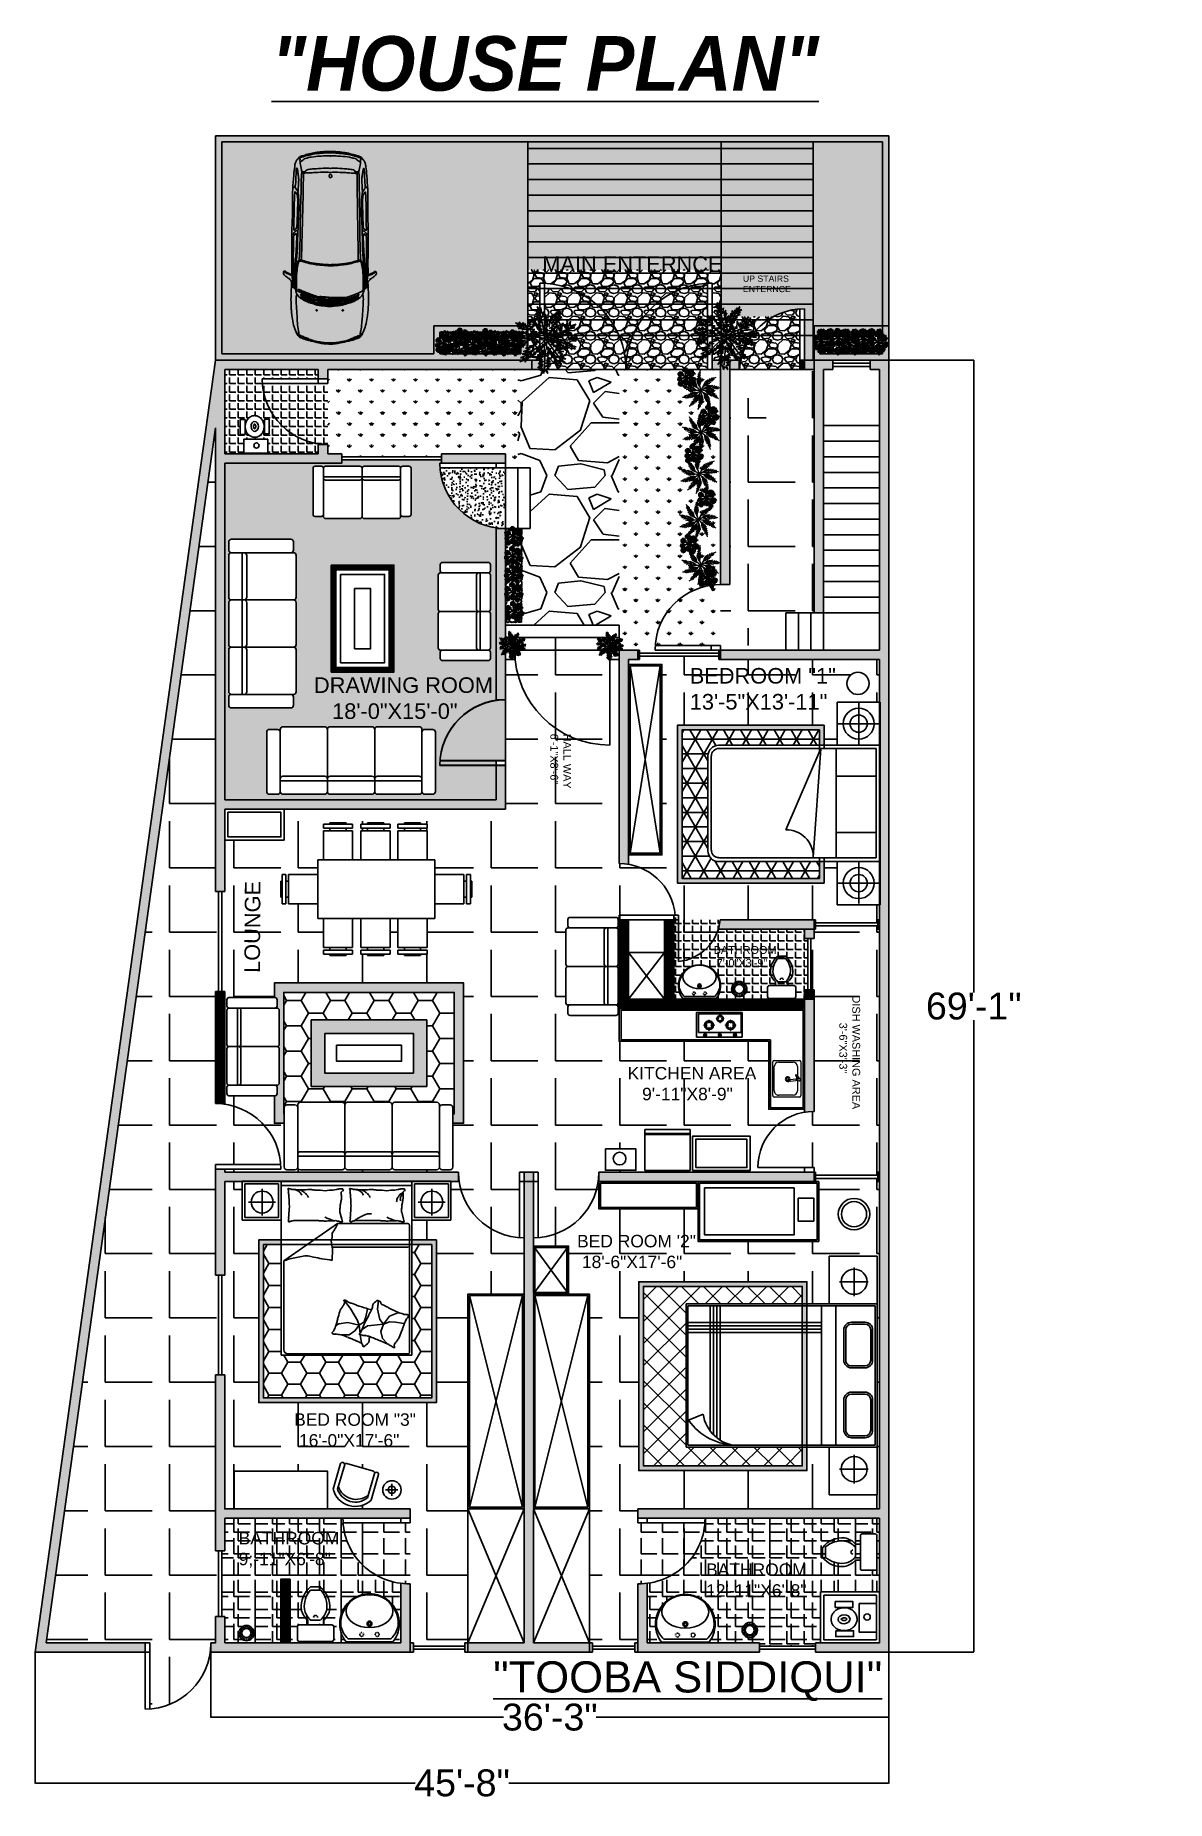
# Model space of a CAD drawing. Header units: inches. Extents: x 1559 to 2285, y -669 to 464.
import ezdxf

# ---------------------------------------------------------------- set-up
doc = ezdxf.new("R2010")
doc.units = ezdxf.units.IN
doc.header["$MEASUREMENT"] = 0
doc.linetypes.add('DASHED2', pattern=[0.25, 0.125, -0.125])
doc.styles.add('DIM_FONT', font='SIMPLEX.shx', dxfattribs={"width": 0.8})
doc.styles.get("Standard").update_dxf_attribs({"font": 'arial.ttf'})
doc.dimstyles.get("Standard").update_dxf_attribs({"dimtxt": 17.25, "dimasz": 0.18, "dimexe": 0.18, "dimexo": 0.0625, "dimgap": 0.09, "dimtad": 0, "dimtih": 1, "dimtoh": 1, "dimdec": 0, "dimzin": 0, "dimdsep": 46, "dimlunit": 4, "dimtxsty": 'Standard', "dimcen": 0.09, "dimadec": 0, "dimazin": 0, "dimtfac": 1, "dimtdec": 0, "dimtofl": 0, "dimtmove": 0, "dimatfit": 3, "dimfxl": 1, "dimtolj": 1, "dimtzin": 0, "dimarcsym": 0})
pattern_1 = [(45, (-1655.02412, -1843.9148), (-0.0883883476, 0.0883883476), [])]
pattern_2 = [(50, (-1655.024, -1843.915), (7.172602, -0.627521), [0.75, -8.25]), (355, (-1655.024, -1843.915), (-1.387513, 7.521921), [0.6, -6.6]), (100.45144, (-1654.4264, -1843.967), (5.785088, 6.8944), [0.637402, -7.011421]), (46.1842, (-1655.024, -1841.915), (10.672413, -1.655193), [1.125, -12.375]), (96.63564, (-1654.135, -1842.053), (9.34662, 9.741186), [0.956103, -10.517138]), (351.18416, (-1655.024, -1841.915), (9.34662, 9.741186), [0.9, -9.9]), (21, (-1654.024, -1842.415), (5.9690705, -4.026189), [0.75, -8.25]), (326, (-1654.024, -1842.415), (2.433153, 7.2515), [0.6, -6.6]), (71.45144, (-1653.527, -1842.75), (8.402224, 3.225312), [0.637402, -7.011421]), (37.5, (-1655.024, -1843.9148), (0.1215986, 3.3289385), [0, -6.52, 0, -6.7, 0, -6.625]), (7.5, (-1655.024, -1843.9148), (2.6306954, 3.944117), [0, -3.82, 0, -6.37, 0, -2.525]), (327.5, (-1657.254, -1843.9148), (5.3382244, -0.2255487), [0, -2.5, 0, -7.8, 0, -10.35]), (317.5, (-1658.254, -1843.915), (5.8318617, 1.00105), [0, -3.25, 0, -5.18, 0, -7.35])]
pattern_3 = [(0, (-1655.024, -1843.915), (0, 41.25), [30, -11.25]), (90, (-1655.024, -1843.915), (-41.25, 3e-15), [30, -11.25])]
pattern_4 = [(0, (-1655.024, -1843.915), (0, 5.5), [4, -1.5]), (90, (-1655.024, -1843.915), (-5.5, 3e-16), [4, -1.5])]
pattern_5 = [(0, (-1655.024, -1843.915), (0, 13.75), [10, -3.75]), (90, (-1655.024, -1843.915), (-13.75, 8e-16), [10, -3.75])]
pattern_6 = [(228.012788, (-1644.2241, -1828.9148), (-120, -135), [2.01804, -199.78632]), (184.96974, (-1645.5741, -1830.4148), (180, 15), [3.46302, -342.83887]), (132.510447, (-1649.0241, -1830.7148), (150, -165), [2.44182, -241.74049]), (267.273689, (-1654.8741, -1834.4648), (15, 300), [3.15357, -312.20337]), (292.833654, (-1655.0241, -1837.6148), (-75, 180), [3.092325, -306.140597]), (357.273689, (-1653.8241, -1840.4648), (-300, 15), [3.15357, -312.20337]), (37.69424, (-1650.6741, -1840.6148), (-195, -150), [4.170435, -412.87273]), (72.255328, (-1647.3741, -1838.0648), (105, 330), [3.93732, -389.794822]), (121.429566, (-1646.1741, -1834.3148), (-120, 195), [3.16425, -313.261097]), (175.236358, (-1647.8241, -1831.6148), (165, -15), [3.61248, -177.01144]), (222.397438, (-1651.4241, -1831.3148), (-180, -165), [4.67172, -462.500625]), (138.814075, (-1640.0241, -1834.6148), (-105, 90), [1.594515, -157.85767]), (171.469234, (-1641.2241, -1833.5648), (195, -30), [3.033555, -300.32267]), (225, (-1644.224, -1833.115), (-2e-15, -15), [2.121315, -19.09189]), (203.19859, (-1645.2741, -1831.3148), (75, 30), [1.14237, -113.094227]), (291.80141, (-1646.324, -1831.7648), (-15, 45), [1.615545, -79.161927]), (30.963757, (-1645.724, -1833.2648), (45, 30), [2.623935, -84.840343]), (161.56505, (-1643.474, -1831.915), (30, -15), [1.897365, -45.5368]), (16.38954, (-1655.0241, -1831.7648), (150, 45), [2.658, -263.142677]), (70.346176, (-1652.4741, -1831.0148), (-60, -165), [2.229915, -220.761116]), (293.19859, (-1643.4741, -1828.9148), (-30, 75), [2.284725, -111.95187]), (343.61046, (-1642.5741, -1831.0148), (-150, 45), [2.658, -263.142677]), (339.443955, (-1655.0241, -1841.0648), (-75, 30), [2.5632, -125.596856]), (294.77514, (-1652.6241, -1841.9648), (-75, 165), [2.14767, -212.619646]), (66.80141, (-1643.3241, -1843.9148), (30, 75), [2.284725, -111.95187]), (17.354025, (-1642.4241, -1841.8148), (-195, -60), [2.514465, -248.931354]), (69.443955, (-1650.6741, -1843.9148), (-30, -75), [1.2816, -126.878456]), (101.30993, (-1644.224, -1843.9148), (-15, 60), [0.76485, -75.720443]), (165.96376, (-1644.374, -1843.1648), (45, -15), [3.092325, -58.75426]), (186.009006, (-1647.3741, -1842.4148), (150, 15), [2.86575, -283.708848]), (303.69007, (-1645.724, -1834.615), (-15, 30), [2.16333, -51.91994]), (353.157227, (-1644.5241, -1836.4148), (255, -30), [3.77691, -373.91344]), (60.945396, (-1640.7741, -1836.8648), (-60, -105), [1.54434, -152.89011]), (90, (-1640.024, -1835.515), (-15, 15), [0.9, -14.1]), (120.256437, (-1647.6741, -1841.9648), (60, -105), [2.08386, -206.3028]), (48.012788, (-1648.7241, -1840.1648), (120, 135), [4.03608, -197.76828]), (0, (-1646.024, -1837.165), (15, 15), [3.9, -11.1]), (325.304846, (-1642.1241, -1837.1648), (150, -105), [2.37171, -234.799115]), (254.054604, (-1640.1741, -1838.5148), (-15, -60), [2.18403, -107.01762]), (207.645975, (-1640.7741, -1840.6148), (-285, -150), [3.555975, -352.042113]), (175.426079, (-1643.9241, -1842.2648), (-195, 15), [3.761985, -372.4361])]
pattern_7 = [(0, (-1655.024, -1843.915), (0, 11), [8, -3]), (90, (-1655.024, -1843.915), (-11, 7e-16), [8, -3])]

msp = doc.modelspace()

# ---------------------------------------------------------------- texts
at = {"color": 7, "true_color": 0xffffff, "attachment_point": 1}
for s, width, insert, char_height in [('{\\fArtifakt Element Heavy|b1|i1|c0|p34;\\L\\C256;\\c0;"HOUSE PLAN"}', 829.153, (1710.3, 463.5), 35), ('{\\C256;\\c0;UP STAIRS \\PENTERNCE}', 103.419, (2012.8, 309.9), 4), ('{\\L\\C256;\\c0;"TOOBA SIDDIQUI"}', 501.749, (1852.6, -579.2), 20)]:
    msp.add_mtext_dynamic_manual_height_columns(s, width=width, gutter_width=1, heights=[0], dxfattribs=dict(at, insert=insert, char_height=char_height))
at = {"color": 255, "insert": (1876.3, 322.2), "char_height": 10, "attachment_point": 1}
msp.add_mtext_dynamic_manual_height_columns('{\\C40;\\c3266552;  \\C256;\\c0;MAIN ENTERNCE}', width=325.11, gutter_width=1, heights=[0], dxfattribs=at)
at = {"color": 4, "char_height": 10, "attachment_point": 1}
for s, width, insert in [('{\\C256;\\c0;BEDROOM "1"\\P13\'-5"X13\'-11"}', 623.823, (1978.7, 58.1)), ('{\\C256;\\c0;DRAWING ROOM\\P   18\'-0"X15\'-0"}', 507.528, (1737.6, 52.1))]:
    msp.add_mtext_dynamic_manual_height_columns(s, width=width, gutter_width=1, heights=[0], dxfattribs=dict(at, insert=insert))
at = {"color": 7, "true_color": 0xffffff, "insert": (1902.6, 16), "char_height": 0.2, "attachment_point": 1, "rotation": 270}
msp.add_mtext_dynamic_manual_height_columns('{\\H25x;\\C256;\\c0;HALL WAY \\P6\'-1"X8\'-6"}', width=87.791, gutter_width=1, heights=[0], dxfattribs=at)
at = {"color": 41, "true_color": 0xf4ee51, "insert": (1692.9, -137.5), "char_height": 10, "attachment_point": 1, "rotation": 89.6265}
msp.add_mtext_dynamic_manual_height_columns('{\\C256;\\c0;LOUNGE}', width=264.642, gutter_width=1, heights=[0], dxfattribs=at)
at = {"color": 18, "true_color": 0x000000, "insert": (1994, -120.3), "char_height": 5, "attachment_point": 1}
msp.add_mtext_dynamic_manual_height_columns('BATHROOM \\P 7\'-0"X3\'-9"', width=199.852, gutter_width=1, heights=[0], dxfattribs=at)
at = {"color": 18, "true_color": 0x000000, "insert": (2088, -152), "char_height": 5, "attachment_point": 1, "rotation": 270}
msp.add_mtext_dynamic_manual_height_columns('DISH WASHING AREA \\P         3\'-6"X3\'-3"', width=202.021, gutter_width=1, heights=[0], dxfattribs=at)
at = {"color": 41, "true_color": 0xf4ee51, "char_height": 8, "attachment_point": 1}
for s, width, insert in [('{\\C256;\\c0;KITCHEN AREA\\P   9\'-11"X8\'-9"}', 89.634, (1938.8, -197.9)), ('{\\C256;\\c0;BED ROOM \'2"\\P 18\'-6"X17\'-6"}', 250.641, (1906.4, -305.6)), ('{\\C256;\\c0;BED ROOM "3"\\P 16\'-0"X17\'-6"}', 111.629, (1724.9, -420.1)), ('{\\C256;\\c0;BATHROOM\\P9;-11"X6\'-8"}', 193.655, (1689.3, -496.2)), ('{\\C256;\\c0;BATHROOM\\P12\'-11"X6\'-8"}', 396.276, (1989.2, -516.4))]:
    msp.add_mtext_dynamic_manual_height_columns(s, width=width, gutter_width=1, heights=[0], dxfattribs=dict(at, insert=insert))

# ---------------------------------------------------------------- blocks, each defined once
blk = doc.blocks.new('A$C65997121')
for p, q in [((0, 1.5, -0.169), (0, 2, -0.169)), ((0, 2, -0.169), (0.5, 2, -0.169)), ((0, 1.5, -0.169), (0, 2, -0.169)), ((0, 2, -0.169), (0.5, 2, -0.169)), ((0.25, 1.75, -0.169), (0.25, 1.988, -0.169)), ((0.5, 2, -0.169), (1.755, 2, -0.169)), ((0.5, 2, -0.169), (1.512, 2, -0.169)), ((0.5, 2, -0.169), (1.512, 2, -0.169)), ((0.5, 0.125, -0.169), (0.5, 2, -0.169)), ((0.5, 2, -0.169), (0.5, 1.5, -0.169)), ((0.538, 1.488, -0.169), (0.538, 1.952, -0.169)), ((0.538, 1.952, -0.169), (1.805, 1.952, -0.169)), ((0.86, 1.952, -0.169), (0.86, 1.488, -0.169)), ((1.512, 2, -0.169), (2.35, 2, -0.169)), ((1.512, 2, -0.169), (2.35, 2, -0.169)), ((1.512, 1.952, -0.169), (1.512, 1.488, -0.169)), ((1.805, 1.952, -0.169), (1.805, 1.488, -0.169)), ((1.85, 2, -0.169), (2.35, 2, -0.169)), ((1.85, 1.5, -0.169), (1.85, 2, -0.169)), ((2.1, 1.75, -0.169), (2.1, 1.988, -0.169)), ((2.35, 2, -0.169), (2.35, 1.5, -0.169)), ((2.35, 2, -0.169), (2.35, 1.5, -0.169)), ((2.35, 2, -0.169), (2.35, 1.5, -0.169)), ((0.25, 1.75, -0.169), (0.012, 1.75, -0.169)), ((0.25, 1.75, -0.169), (0.25, 1.512, -0.169)), ((0.25, 1.75, -0.169), (0.488, 1.75, -0.169)), ((2.1, 1.75, -0.169), (1.862, 1.75, -0.169)), ((2.1, 1.75, -0.169), (2.338, 1.75, -0.169)), ((2.1, 1.75, -0.169), (2.1, 1.512, -0.169)), ((0.5, 1.5, -0.169), (0, 1.5, -0.169)), ((0.5, 1.5, -0.169), (0, 1.5, -0.169)), ((0.5, 0.125, -0.169), (0.5, 1.5, -0.169)), ((1.805, 1.488, -0.169), (0.538, 1.488, -0.169)), ((0.538, 0.128, -0.169), (0.538, 1.488, -0.169)), ((1.805, 1.488, -0.169), (1.805, 0.128, -0.169)), ((2.35, 1.5, -0.169), (1.85, 1.5, -0.169)), ((2.35, 1.5, -0.169), (1.85, 1.5, -0.169)), ((1.85, 1.5, -0.169), (1.85, 0.125, -0.169)), ((2.35, 1.5, -0.169), (1.85, 1.5, -0.169)), ((1.85, 1.5, -0.169), (1.85, 0.125, -0.169)), ((1.483, 0.905, -0.506), (0.538, 1.31, -0.506)), ((0.538, 1.31, -0.506), (1.797, 1.222, -0.506)), ((1.717, 0.04, -0.169), (0.625, 0.04, -0.169)), ((1.725, 0, -0.169), (0.625, 0, -0.169)), ((1.725, 0, -0.169), (0.625, 0, -0.169))]:
    blk.add_line(p, q)
for centre, radius in [((0.25, 1.75, -0.169), 0.18), ((0.25, 1.75, -0.169), 0.1), ((2.1, 1.75, -0.169), 0.18), ((2.1, 1.75, -0.169), 0.1)]:
    blk.add_circle(centre, radius)
for centre, radius, start, end in [((1.793, 0.911, -0.506), 0.311, 89.3268, 181.1229), ((0.625, 0.125, -0.169), 0.125, 179.9939, 269.9939), ((0.625, 0.125, -0.169), 0.125, 179.9939, 269.9939), ((0.625, 0.128, -0.169), 0.0875, 179.9939, 269.9939), ((1.717, 0.128, -0.169), 0.0875, 269.9939, 359.9939), ((1.725, 0.125, -0.169), 0.125, 269.9939, 359.9939), ((1.725, 0.125, -0.169), 0.125, 269.9939, 359.9939)]:
    blk.add_arc(centre, radius, start, end)
blk = doc.blocks.new('A$C79766A75')
for p, q in [((0.45, 2), (0, 2)), ((0, 2), (0, 1.55)), ((0.42, 1.97), (0.03, 1.97)), ((0.03, 1.97), (0.03, 1.58)), ((0.23, 1.912), (0.23, 1.606)), ((0.42, 1.58), (0.42, 1.97)), ((0.45, 1.55), (0.45, 2)), ((1.951, 2), (0.451, 2)), ((0.451, 2), (0.451, 0)), ((1.951, 1.948), (0.451, 1.948)), ((1.951, 0), (1.951, 2)), ((2.402, 2), (1.952, 2)), ((1.952, 2), (1.952, 1.55)), ((2.372, 1.97), (1.982, 1.97)), ((1.982, 1.97), (1.982, 1.58)), ((2.182, 1.912), (2.182, 1.606)), ((2.372, 1.58), (2.372, 1.97)), ((2.402, 1.55), (2.402, 2)), ((0.074, 1.759), (0.383, 1.759)), ((1.146, 1.562), (1.125, 1.644)), ((1.855, 1.562), (1.835, 1.644)), ((2.026, 1.759), (2.335, 1.759)), ((0, 1.55), (0.45, 1.55)), ((0.03, 1.58), (0.42, 1.58)), ((0.423, 1.603), (0.423, 1.603)), ((1.097, 1.511), (0.479, 1.084)), ((1.097, 1.511), (1.905, 1.511)), ((1.154, 1.532), (1.146, 1.562)), ((1.863, 1.532), (1.855, 1.562)), ((1.925, 1.491), (1.925, 0.032)), ((1.952, 1.55), (2.402, 1.55)), ((1.982, 1.58), (2.372, 1.58)), ((1.038, 1.218), (1.025, 1.314)), ((1.905, 1.239), (1.035, 1.239)), ((1.037, 1.088), (1.038, 1.218)), ((0.479, 0.062), (0.479, 1.084)), ((1.173, 0.632), (1.252, 0.528)), ((1.57, 0.632), (1.556, 0.529)), ((1.252, 0.528), (1.327, 0.397)), ((1.402, 0.383), (1.422, 0.441)), ((1.422, 0.441), (1.442, 0.53)), ((1.556, 0.529), (1.582, 0.407)), ((1.582, 0.407), (1.626, 0.355)), ((1.626, 0.355), (1.695, 0.448)), ((1.695, 0.448), (1.79, 0.486)), ((1.79, 0.486), (1.814, 0.482)), ((1.114, 0.36), (1.078, 0.34)), ((1.217, 0.374), (1.114, 0.36)), ((1.138, 0.231), (1.231, 0.231)), ((1.345, 0.342), (1.217, 0.374)), ((1.231, 0.231), (1.296, 0.279)), ((1.296, 0.279), (1.345, 0.342)), ((1.327, 0.397), (1.345, 0.342)), ((1.345, 0.342), (1.402, 0.383)), ((1.345, 0.342), (1.357, 0.248)), ((1.359, 0.233), (1.371, 0.139)), ((1.38, 0.299), (1.363, 0.256)), ((1.391, 0.3), (1.379, 0.291)), ((1.403, 0.356), (1.38, 0.299)), ((1.441, 0.336), (1.391, 0.3)), ((1.626, 0.355), (1.441, 0.336)), ((1.595, 0.272), (1.626, 0.355)), ((1.616, 0.19), (1.595, 0.272)), ((1.626, 0.355), (1.693, 0.382)), ((1.693, 0.382), (1.762, 0.379)), ((1.762, 0.379), (1.86, 0.362)), ((1.86, 0.362), (1.864, 0.355)), ((1.905, 0.012), (0.529, 0.012)), ((1.67, 0.127), (1.616, 0.19)), ((0.451, 0), (1.951, 0))]:
    blk.add_line(p, q)
for centre in [(0.23, 1.759), (2.182, 1.759)]:
    blk.add_circle(centre, 0.126)
for centre, radius, start, end in [((0.523, 1.914), 0.00342, 291.7883, 340.436), ((0.525, 1.908), 0.00232, 340.436, 101.8931), ((0.525, 1.938), 0.0251, 274.3025, 291.7883), ((0.531, 1.909), 0.00428, 201.9904, 281.8931), ((0.5, 1.889), 0.0328, 338.579, 8.1335), ((0.29, 1.825), 0.246, 8.1335, 12.1095), ((0.547, 1.899), 0.0156, 158.579, 201.9904), ((0.73, 1.887), 0.198, 187.6809, 192.1095), ((0.549, 1.939), 0.0289, 239.3487, 274.3025), ((1.447, 1.899), 0.913, 183.3687, 187.6809), ((0.546, 1.857), 0.0539, 59.3487, 84.7408), ((0.546, 1.083), 0.821, 84.7408, 88.0921), ((0.612, 2.001), 0.0992, 254.0648, 274.2159), ((0.678, 1.982), 0.0992, 233.9136, 254.0648), ((0.636, 0.406), 1.494, 88.0921, 90.5757), ((0.73, 1.945), 0.0992, 216.1766, 233.9136), ((0.774, 2.107), 0.234, 242.7604, 249.1397), ((0.766, 1.896), 0.0992, 198.4397, 216.1766), ((0.759, 1.029), 0.873, 90.5757, 94.8018), ((0.738, 1.949), 0.0768, 231.6114, 242.7604), ((0.974, 2.163), 0.392, 226.1885, 231.6114), ((0.906, 1.998), 0.225, 219.0349, 226.1885), ((0.763, 2.192), 0.29, 267.4614, 274.8018), ((0.793, 1.859), 0.0493, 208.3168, 219.0349), ((0.939, 1.906), 0.2, 203.0028, 208.3168), ((0.814, 2.053), 0.152, 259.8101, 267.4614), ((0.751, 1.375), 0.529, 79.8101, 83.9133), ((0.845, 0.847), 1.049, 83.9133, 90), ((1.046, 1.213), 0.683, 90, 97.5469), ((1.112, 1.662), 0.242, 97.5469, 105.744), ((1.035, 2.204), 0.305, 278.4372, 285.744), ((1.118, 2.072), 0.161, 270, 278.4372), ((1.171, 1.858), 0.0342, 94.4002, 153.4195), ((1.632, 1.874), 0.492, 180, 186.2324), ((1.159, 2.001), 0.0904, 258.7276, 270), ((1.171, 1.905), 0.0131, 153.4195, 258.7276), ((1.232, 1.914), 0.00342, 291.7883, 340.436), ((1.234, 1.908), 0.00232, 340.436, 101.8931), ((1.234, 1.938), 0.0251, 274.3025, 291.7883), ((1.24, 1.909), 0.00428, 201.9904, 281.8931), ((1.209, 1.889), 0.0328, 338.579, 8.1335), ((0.999, 1.825), 0.246, 8.1335, 12.1095), ((1.256, 1.899), 0.0156, 158.579, 201.9904), ((1.439, 1.887), 0.198, 187.6809, 192.1095), ((1.258, 1.939), 0.0289, 239.3487, 274.3025), ((2.156, 1.899), 0.913, 183.3687, 187.6809), ((1.255, 1.857), 0.0539, 59.3487, 84.7408), ((1.255, 1.083), 0.821, 84.7408, 88.0921), ((1.321, 2.001), 0.0992, 254.0648, 274.2159), ((1.387, 1.982), 0.0992, 233.9136, 254.0648), ((1.345, 0.406), 1.494, 88.0921, 90.5757), ((1.44, 1.945), 0.0992, 216.1766, 233.9136), ((1.483, 2.107), 0.234, 242.7604, 249.1397), ((1.475, 1.896), 0.0992, 198.4397, 216.1766), ((1.468, 1.029), 0.873, 90.5757, 94.8018), ((1.447, 1.949), 0.0768, 231.6114, 242.7604), ((1.683, 2.163), 0.392, 226.1885, 231.6114), ((1.615, 1.998), 0.225, 219.0349, 226.1885), ((1.502, 1.859), 0.0493, 208.3168, 219.0349), ((1.472, 2.192), 0.29, 267.4614, 274.8018), ((1.648, 1.906), 0.2, 203.0028, 208.3168), ((1.524, 2.053), 0.152, 259.8101, 267.4614), ((1.461, 1.375), 0.529, 79.8101, 83.9133), ((1.554, 0.847), 1.049, 83.9133, 90), ((1.755, 1.213), 0.683, 90, 97.5469), ((1.821, 1.662), 0.242, 97.5469, 105.744), ((1.744, 2.204), 0.305, 278.4372, 285.744), ((1.691, 1.912), 0.14, 314.9024, 332.6012), ((1.751, 1.972), 0.14, 297.2036, 314.9024), ((1.689, 1.888), 0.151, 334.6449, 338.1851), ((1.827, 2.072), 0.161, 270, 278.4372), ((1.79, 1.867), 0.0526, 318.5571, 334.6449), ((1.784, 1.917), 0.0899, 306.2641, 318.5571), ((1.88, 1.858), 0.0342, 94.4002, 153.4195), ((2.342, 1.874), 0.492, 180, 186.2324), ((1.868, 2.001), 0.0904, 258.7276, 270), ((1.88, 1.905), 0.0131, 153.4195, 258.7276), ((14.152, 0.85), 13.636, 176.4951, 176.945), ((1.221, 1.757), 0.679, 178.3669, 183.3687), ((1.907, 1.645), 1.365, 176.945, 178.3669), ((0.471, 1.756), 0.659, 351.9949, 357.3351), ((1.058, 1.647), 0.0677, 357.3351, 14.0452), ((0.819, 1.792), 0.317, 347.8016, 351.9949), ((2.003, 1.599), 0.882, 167.8016, 170.3156), ((1.345, 1.786), 0.204, 170.3156, 180), ((14.861, 0.85), 13.636, 176.4951, 176.945), ((1.93, 1.757), 0.679, 178.3669, 183.3687), ((2.616, 1.645), 1.365, 176.945, 178.3669), ((1.431, 1.68), 0.058, 274.0828, 290.6743), ((1.468, 1.897), 0.272, 266.4448, 274.0828), ((1.64, 1.802), 0.14, 343.485, 354.3689), ((1.655, 1.853), 0.14, 332.6012, 343.485), ((1.765, 1.813), 0.0562, 341.2201, 0), ((1.73, 1.772), 0.0915, 0, 14.6851), ((1.631, 1.89), 0.206, 338.1851, 341.2201), ((1.18, 1.756), 0.659, 351.9949, 357.3351), ((1.767, 1.647), 0.0677, 357.3351, 14.0452), ((1.528, 1.792), 0.317, 347.8016, 351.9949), ((2.712, 1.599), 0.882, 167.8016, 170.3156), ((2.054, 1.786), 0.204, 170.3156, 180), ((0.852, 1.521), 0.321, 170.0016, 176.4951), ((0.513, 1.535), 0.0193, 350.0016, 16.6978), ((0.532, 1.53), 0.00132, 16.6978, 97.1204), ((0.558, 1.447), 0.0875, 97.1204, 106.2212), ((0.582, 1.465), 0.0767, 106.2212, 117.2841), ((0.551, 1.583), 0.0453, 282.869, 297.2841), ((0.562, 1.689), 0.146, 273.574, 282.869), ((0.589, 2.71), 1.164, 270.2865, 273.574), ((0.758, 7.266), 5.719, 269.0296, 270.2865), ((0.94, 4.907), 3.362, 267.3904, 269.0296), ((0.981, 2.757), 1.216, 265.3824, 267.3904), ((0.858, 0.139), 1.405, 85.3824, 87.2509), ((0.658, 0.907), 0.739, 64.6889, 66.5156), ((1.018, 1.314), 0.23, 87.2509, 101.5586), ((0.701, 0.888), 0.739, 66.5156, 68.3423), ((0.75, 0.869), 0.739, 68.3423, 70.572), ((0.804, 0.85), 0.739, 70.572, 72.8018), ((1.045, 1.689), 0.146, 263.5659, 281.5586), ((0.745, 1.641), 0.375, 320.3555, 339.8512), ((1.11, 1.66), 0.12, 252.6136, 263.5659), ((1.059, 1.314), 0.23, 72.6136, 80.5159), ((1.108, 1.263), 0.271, 80.5159, 85.9171), ((1.154, 1.531), 0.000917, 85.9171, 194.0449), ((1.561, 1.521), 0.321, 170.0016, 176.4951), ((1.222, 1.535), 0.0193, 350.0016, 16.6978), ((1.241, 1.53), 0.00132, 16.6978, 97.1204), ((1.267, 1.447), 0.0875, 97.1204, 106.2212), ((1.291, 1.465), 0.0767, 106.2212, 117.2841), ((1.26, 1.583), 0.0453, 282.869, 297.2841), ((1.272, 1.689), 0.146, 273.574, 282.869), ((0.902, 2.162), 0.729, 302.135, 305.8263), ((1.298, 2.71), 1.164, 270.2865, 273.574), ((1.189, 1.851), 0.313, 296.4985, 302.135), ((0.766, 2.891), 1.432, 294.3265, 296.4985), ((1.468, 7.266), 5.719, 269.0296, 270.2865), ((1.226, 2.083), 0.507, 290.6743, 294.3265), ((1.649, 4.907), 3.362, 267.3904, 269.0296), ((1.69, 2.757), 1.216, 265.3824, 267.3904), ((1.568, 0.139), 1.405, 85.3824, 87.2509), ((1.368, 0.907), 0.739, 64.6889, 66.5156), ((1.727, 1.314), 0.23, 87.2509, 101.5586), ((1.411, 0.888), 0.739, 66.5156, 68.3423), ((1.459, 0.869), 0.739, 68.3423, 70.572), ((1.514, 0.85), 0.739, 70.572, 72.8018), ((1.754, 1.689), 0.146, 263.5659, 281.5586), ((1.819, 1.66), 0.12, 252.6136, 263.5659), ((1.768, 1.314), 0.23, 72.6136, 80.5159), ((1.817, 1.263), 0.271, 80.5159, 85.9171), ((1.863, 1.531), 0.000917, 85.9171, 194.0449), ((1.905, 1.491), 0.02, 0, 90), ((0.856, 1.376), 0.18, 339.8512, 8.1356), ((1.905, 1.259), 0.02, 270, 0), ((-0.025, 2.849), 1.835, 285.9352, 287.7364), ((0.387, 1.742), 0.657, 282.9255, 285.9352), ((-0.189, 5.103), 4.065, 280.7276, 282.9255), ((0.728, 1.199), 0.0581, 262.2696, 280.7276), ((0.783, 1.331), 0.194, 256.8096, 262.2696), ((0.248, -1.325), 2.516, 76.8096, 78.3259), ((0.395, -1.428), 2.588, 78.3259, 80.505), ((0.413, -2.64), 3.78, 80.505, 82.308), ((1.173, 0.627), 0.00443, 93.9484, 166.7192), ((1.175, 0.627), 0.0063, 166.7192, 233.4208), ((1.163, 0.61), 0.0142, 10.4074, 53.4208), ((1.176, 0.596), 0.0352, 69.6548, 93.9484), ((1.101, 0.599), 0.0771, 2.7286, 10.4074), ((1.167, 0.573), 0.0601, 51.4146, 69.6548), ((1.254, 0.682), 0.0792, 231.4146, 247.2931), ((1.383, 0.771), 0.218, 307.2151, 313.5224), ((1.143, 1.146), 0.66, 306.2163, 307.2151), ((1.775, 0.316), 0.383, 126.2163, 127.5287), ((1.581, 0.592), 0.0452, 127.5287, 134.1274), ((1.509, 0.683), 0.0697, 308.8136, 314.1274), ((1.571, 0.632), 0.0127, 176.7545, 308.8136), ((1.562, 0.59), 0.0359, 356.7545, 62.7098), ((2.689, -0.019), 1.648, 164.7375, 166.159), ((3.031, -0.112), 2.003, 162.1604, 164.7375), ((1.311, 0.441), 0.197, 153.9265, 162.1604), ((1.208, 0.492), 0.081, 140.2995, 153.9265), ((0.996, 0.668), 0.194, 320.2995, 329.0944), ((0.861, 0.749), 0.352, 329.0944, 333.1821), ((1.14, 0.608), 0.0393, 333.1821, 345.4291), ((1.163, 0.602), 0.0153, 345.4291, 2.7286), ((1.546, 1.381), 0.837, 247.2931, 249.8713), ((3.011, 5.378), 5.094, 249.8713, 250.9164), ((2.374, 3.536), 3.145, 250.9164, 253.3915), ((2.81, -0.331), 1.565, 150.064, 152.9116), ((2.981, -0.264), 1.687, 152.9116, 154.9471), ((1.508, 0.634), 0.117, 253.3915, 259.2634), ((2.409, 0.12), 1.005, 154.9471, 157.5838), ((1.543, 0.553), 0.0458, 157.5838, 188.0492), ((1.483, 0.583), 0.0226, 324.1064, 8.0492), ((1.452, 0.643), 0.0774, 313.5224, 324.1064), ((0.22, -2.186), 3.097, 62.7098, 63.5853), ((2.571, 2.355), 2.016, 242.5001, 243.5853), ((4.525, 5.944), 6.102, 242.1518, 242.5001), ((-0.988, -4.647), 5.838, 62.1518, 62.5079), ((1.518, -0.068), 0.624, 62.5079, 69.2514), ((1.712, 0.066), 0.43, 69.2514, 77.3748), ((1.868, 0.405), 0.063, 77.3748, 93.3881), ((-0.517, 1.549), 2.662, 333.6668, 334.8268), ((1.895, 0.525), 0.0599, 256.9598, 273.3881), ((1.843, 0.474), 0.0755, 310.5086, 333.6668), ((1.926, 0.508), 0.0509, 238.3083, 256.9598), ((1.928, 0.441), 0.0168, 130.5086, 180.9614), ((1.92, 0.459), 0.0058, 180.9614, 238.3083), ((1.053, 0.252), 0.0168, 134.9045, 185.3572), ((1.042, 0.251), 0.0058, 185.3572, 242.7041), ((1.063, 0.291), 0.0509, 242.7041, 261.3557), ((0.988, 0.318), 0.0755, 314.9045, 338.0627), ((1.064, 0.3), 0.0599, 261.3557, 277.784), ((-1.411, 1.284), 2.662, 338.0627, 339.2227), ((1.081, 0.179), 0.063, 81.7707, 97.784), ((0.91, 0.403), 0.18, 339.2227, 343.6878), ((0.559, 0.506), 0.545, 343.6878, 346.159), ((1.029, -0.185), 0.43, 73.6473, 81.7707), ((0.974, -0.37), 0.624, 66.9038, 73.6473), ((-1.072, -5.167), 5.838, 66.5477, 66.9038), ((1.369, 0.234), 0.0231, 107.1867, 157.7645), ((1.347, 0.238), 0.00467, 287.1867, 70.6201), ((1.349, 0.225), 0.0092, 70.6201, 94.2593), ((1.356, 0.267), 0.034, 262.0178, 274.2593), ((1.409, 0.422), 0.195, 255.1193, 262.0178), ((1.358, 0.051), 0.179, 75.1193, 82.3216), ((1.218, 0.463), 0.214, 330.064, 337.7645), ((1.41, 0.153), 0.0712, 82.3216, 94.5118), ((1.429, 0.289), 0.0663, 261.8784, 274.5118), ((1.476, 0.332), 0.117, 248.9957, 261.8784), ((2.712, 3.101), 3.145, 246.5205, 248.9957), ((2.418, -0.12), 1.005, 160.6552, 161.9797), ((1.98, 0.111), 0.197, 149.5306, 157.7645), ((3.697, -0.463), 2.003, 157.7645, 160.3416), ((3.408, -0.221), 1.648, 160.3416, 161.7631), ((1.346, 0.526), 0.545, 339.2919, 341.7631), ((1.701, 0.432), 0.18, 334.8268, 339.2919), ((0.529, 0.062), 0.05, 180, 270), ((3.68, 5.787), 6.102, 246.5477, 246.896), ((2.077, 2.029), 2.016, 246.896, 247.9812), ((0.16, -2.712), 3.097, 67.1056, 67.9812), ((1.351, 0.108), 0.0359, 1.1504, 67.1056), ((1.4, 0.109), 0.0127, 181.1504, 313.2095), ((1.361, 0.151), 0.0697, 313.2095, 318.5233), ((1.447, 0.075), 0.0452, 131.9246, 138.5233), ((1.672, -0.176), 0.383, 130.6122, 131.9246), ((0.993, 0.616), 0.66, 310.6122, 311.611), ((1.287, 0.284), 0.218, 311.611, 317.9183), ((1.391, 0.191), 0.0774, 317.9183, 328.5023), ((1.438, 0.162), 0.0226, 328.5023, 12.4451), ((1.505, 0.177), 0.0458, 161.9797, 192.4451), ((3.699, 4.8), 5.094, 245.4754, 246.5205), ((2.051, 0.873), 0.837, 242.8972, 245.4754), ((1.758, 0.169), 0.0792, 227.0187, 242.8972), ((1.696, 0.044), 0.0601, 47.0187, 65.2589), ((1.737, 0.053), 0.0352, 65.2589, 89.5525), ((1.735, 0.119), 0.0153, 341.0332, 358.3327), ((1.672, 0.106), 0.0771, 358.3327, 6.0115), ((1.74, 0.093), 0.0142, 6.0115, 49.0249), ((1.716, 0.139), 0.0393, 328.7862, 341.0332), ((1.756, 0.083), 0.00443, 89.5525, 162.3233), ((1.466, 0.329), 0.352, 324.6985, 328.7862), ((1.76, 0.092), 0.0063, 162.3233, 229.0249), ((1.628, 0.282), 0.194, 315.9036, 324.6985), ((1.856, 0.129), 0.081, 135.9036, 149.5306), ((1.905, 0.032), 0.02, 270, 0)]:
    blk.add_arc(centre, radius, start, end)
at = {"style": 'DIM_FONT', "text_generation_flag": 4, "width": 0.8, "flags": 9}
for tag in ['YSIZE', 'XSIZE']:
    blk.add_attdef(tag, (1.951, 2), '', height=0.0005, rotation=180, dxfattribs=at)
blk = doc.blocks.new('A$C057D194F')
for p, q in [((0, 1.5, -0.169), (0, 2, -0.169)), ((0, 2, -0.169), (0.5, 2, -0.169)), ((0.269, 1.908, -0.169), (0.269, 1.761, -0.169)), ((0.269, 1.608, -0.169), (0.269, 1.908, -0.169)), ((0.5, 2, -0.169), (0.5, 0, -0.169)), ((2, 2, -0.169), (0.5, 2, -0.169)), ((1.98, 1.98, -0.169), (0.52, 1.98, -0.169)), ((0.52, 1.98, -0.169), (0.52, 0.02, -0.169)), ((0.693, 1.874, -0.169), (0.693, 1.732, -0.169)), ((0.713, 1.874, -0.169), (0.713, 1.732, -0.169)), ((1.091, 1.954, -0.169), (0.773, 1.954, -0.169)), ((1.091, 1.934, -0.169), (0.773, 1.934, -0.169)), ((1.151, 1.732, -0.169), (1.151, 1.874, -0.169)), ((1.171, 1.732, -0.169), (1.171, 1.874, -0.169)), ((1.425, 1.874, -0.169), (1.425, 1.732, -0.169)), ((1.445, 1.874, -0.169), (1.445, 1.732, -0.169)), ((1.822, 1.954, -0.169), (1.505, 1.954, -0.169)), ((1.822, 1.934, -0.169), (1.505, 1.934, -0.169)), ((1.882, 1.732, -0.169), (1.882, 1.874, -0.169)), ((1.902, 1.732, -0.169), (1.902, 1.874, -0.169)), ((1.98, 0.02, -0.169), (1.98, 1.98, -0.169)), ((2, 0, -0.169), (2, 2, -0.169)), ((2.5, 2, -0.169), (2, 2, -0.169)), ((2.231, 1.908, -0.169), (2.231, 1.761, -0.169)), ((2.231, 1.608, -0.169), (2.231, 1.908, -0.169)), ((2.5, 1.5, -0.169), (2.5, 2, -0.169)), ((0.419, 1.761, -0.169), (0.119, 1.761, -0.169)), ((0.269, 1.761, -0.169), (0.419, 1.761, -0.169)), ((0.269, 1.761, -0.169), (0.269, 1.608, -0.169)), ((0.773, 1.672, -0.169), (1.091, 1.672, -0.169)), ((1.505, 1.672, -0.169), (1.822, 1.672, -0.169)), ((2.081, 1.761, -0.169), (2.381, 1.761, -0.169)), ((2.231, 1.761, -0.169), (2.081, 1.761, -0.169)), ((2.231, 1.761, -0.169), (2.231, 1.608, -0.169)), ((0.5, 1.5, -0.169), (0, 1.5, -0.169)), ((1.98, 1.569, -0.169), (0.52, 1.569, -0.169)), ((0.773, 1.652, -0.169), (1.091, 1.652, -0.169)), ((1.505, 1.652, -0.169), (1.822, 1.652, -0.169)), ((2, 1.5, -0.169), (2.5, 1.5, -0.169)), ((1.98, 1.419, -0.169), (0.52, 1.419, -0.169)), ((0.697, 0.02, -0.169), (0.697, 1.419, -0.169)), ((0.732, 0.02, -0.169), (0.732, 1.419, -0.169)), ((0.767, 0.02, -0.169), (0.767, 1.419, -0.169)), ((0.802, 0.02, -0.169), (0.802, 1.419, -0.169)), ((0.52, 0.359, -0.169), (1.929, 0.359, -0.169)), ((0.52, 0.324, -0.169), (1.905, 0.324, -0.169)), ((0.52, 0.289, -0.169), (1.874, 0.289, -0.169)), ((0.52, 0.254, -0.169), (1.834, 0.254, -0.169)), ((0.52, 0.02, -0.169), (1.98, 0.02, -0.169)), ((1.655, 0.179, -0.169), (1.72, 0.025, -0.169)), ((0.5, 0, -0.169), (2, 0, -0.169))]:
    blk.add_line(p, q)
for centre, radius, start, end in [((0.773, 1.874, -0.169), 0.08, 90, 180), ((0.773, 1.874, -0.169), 0.06, 90, 180), ((1.091, 1.874, -0.169), 0.08, 0, 90), ((1.091, 1.874, -0.169), 0.06, 0, 90), ((1.505, 1.874, -0.169), 0.08, 90, 180), ((1.505, 1.874, -0.169), 0.06, 90, 180), ((1.822, 1.874, -0.169), 0.08, 0, 90), ((1.822, 1.874, -0.169), 0.06, 0, 90), ((0.773, 1.732, -0.169), 0.08, 180, 270), ((0.773, 1.732, -0.169), 0.06, 180, 270), ((1.091, 1.732, -0.169), 0.08, 270, 0), ((1.091, 1.732, -0.169), 0.06, 270, 0), ((1.505, 1.732, -0.169), 0.08, 180, 270), ((1.505, 1.732, -0.169), 0.06, 180, 270), ((1.822, 1.732, -0.169), 0.08, 270, 0), ((1.822, 1.732, -0.169), 0.06, 270, 0), ((1.599, 0.562, -0.169), 0.387, 278.2518, 356.6808), ((1.363, 0.529, -0.169), 0.617, 305.3295, 1.0459)]:
    blk.add_arc(centre, radius, start, end)
blk.add_ellipse((0.269, 1.761, -0.169), major_axis=(0, -0.135), ratio=0.975448)
at = {"extrusion": (0, 0, -1)}
blk.add_ellipse((2.231, 1.761, -0.169), major_axis=(0, 0.135), ratio=0.975448, dxfattribs=at)
for p in [(0.269, 1.761, -0.169), (2.231, 1.761, -0.169)]:
    blk.add_point(p)
blk = doc.blocks.new('A$C0513100E')
for p, q in [((0, 0.768), (0, 0.064)), ((0.032, 0.8), (0.128, 0.8)), ((0.16, 0.768), (0.16, 0.032)), ((0.72, 0.64), (0.16, 0.64)), ((0.688, 0.8), (0.192, 0.8)), ((0.72, 0.768), (0.72, 0.032)), ((1.28, 0.64), (0.72, 0.64)), ((1.248, 0.8), (0.752, 0.8)), ((1.28, 0.768), (1.28, 0.032)), ((1.84, 0.64), (1.28, 0.64)), ((1.808, 0.8), (1.312, 0.8)), ((1.84, 0.032), (1.84, 0.768)), ((1.872, 0.8), (1.968, 0.8)), ((2, 0.064), (2, 0.768)), ((0.688, 0.587), (0.192, 0.587)), ((1.248, 0.587), (0.752, 0.587)), ((1.808, 0.587), (1.312, 0.587)), ((0.72, 0.064), (0.72, 0.402)), ((1.28, 0.064), (1.28, 0.402)), ((1.84, 0.064), (1.84, 0.402)), ((0.032, 0.032), (0.128, 0.032)), ((0.192, 0), (0.688, 0)), ((0.752, 0), (1.248, 0)), ((1.312, 0), (1.808, 0)), ((1.872, 0.032), (1.968, 0.032))]:
    blk.add_line(p, q)
for centre, start, end in [((0.032, 0.768), 90, 180), ((0.128, 0.768), 0, 90), ((0.192, 0.768), 90, 180), ((0.688, 0.768), 0, 90), ((0.752, 0.768), 90, 180), ((1.248, 0.768), 0, 90), ((1.312, 0.768), 90, 180), ((1.808, 0.768), 0, 90), ((1.872, 0.768), 90, 180), ((1.968, 0.768), 0, 90), ((0.192, 0.619), 180, 270), ((0.688, 0.619), 270, 0), ((0.752, 0.619), 180, 270), ((1.248, 0.619), 270, 0), ((1.312, 0.619), 180, 270), ((1.808, 0.619), 270, 0), ((0.032, 0.064), 180, 270), ((0.128, 0.064), 270, 0), ((0.192, 0.032), 180, 270), ((0.688, 0.032), 270, 0), ((0.752, 0.032), 180, 270), ((1.248, 0.032), 270, 0), ((1.312, 0.032), 180, 270), ((1.808, 0.032), 270, 0), ((1.872, 0.064), 180, 270), ((1.968, 0.064), 270, 0)]:
    blk.add_arc(centre, 0.032, start, end)
blk = doc.blocks.new('A$C25832C51')
for p, q in [((0, 0.768), (0, 0.064)), ((0.032, 0.8), (0.128, 0.8)), ((0.16, 0.768), (0.16, 0.032)), ((0.75, 0.64), (0.16, 0.64)), ((0.718, 0.8), (0.192, 0.8)), ((0.718, 0.587), (0.192, 0.587)), ((0.75, 0.768), (0.75, 0.032)), ((1.34, 0.64), (0.75, 0.64)), ((1.308, 0.8), (0.782, 0.8)), ((1.308, 0.587), (0.782, 0.587)), ((1.34, 0.032), (1.34, 0.768)), ((1.372, 0.8), (1.468, 0.8)), ((1.5, 0.064), (1.5, 0.768)), ((0.032, 0.032), (0.128, 0.032)), ((0.192, 0), (0.718, 0)), ((0.782, 0), (1.308, 0)), ((1.372, 0.032), (1.468, 0.032))]:
    blk.add_line(p, q)
for centre, start, end in [((0.032, 0.768), 90, 180), ((0.128, 0.768), 0, 90), ((0.192, 0.768), 90, 180), ((0.192, 0.619), 180, 270), ((0.718, 0.768), 0, 90), ((0.718, 0.619), 270, 0), ((0.782, 0.768), 90, 180), ((0.782, 0.619), 180, 270), ((1.308, 0.768), 0, 90), ((1.308, 0.619), 270, 0), ((1.372, 0.768), 90, 180), ((1.468, 0.768), 0, 90), ((0.032, 0.064), 180, 270), ((0.128, 0.064), 270, 0), ((0.192, 0.032), 180, 270), ((0.718, 0.032), 270, 0), ((0.782, 0.032), 180, 270), ((1.308, 0.032), 270, 0), ((1.372, 0.064), 180, 270), ((1.468, 0.064), 270, 0)]:
    blk.add_arc(centre, 0.032, start, end)
blk = doc.blocks.new('A$C4C0603CD')
for p, q in [((1.106, 2.02), (0.656, 2.02)), ((0.656, 2.02), (0.656, 1.96)), ((1.106, 1.96), (0.656, 1.96)), ((0.656, 1.92), (0.656, 1.47)), ((1.106, 1.92), (0.656, 1.92)), ((1.006, 2.04), (0.756, 2.04)), ((0.756, 2.04), (0.756, 2.02)), ((0.756, 1.96), (0.756, 1.92)), ((1.006, 2.02), (1.006, 2.04)), ((1.006, 1.92), (1.006, 1.96)), ((1.106, 1.96), (1.106, 2.02)), ((1.106, 1.47), (1.106, 1.92)), ((1.232, 2.02), (1.232, 1.96)), ((1.684, 2.02), (1.232, 2.02)), ((1.684, 1.96), (1.232, 1.96)), ((1.232, 1.92), (1.232, 1.47)), ((1.684, 1.92), (1.232, 1.92)), ((1.584, 2.04), (1.334, 2.04)), ((1.334, 2.04), (1.334, 2.02)), ((1.334, 1.96), (1.334, 1.92)), ((1.584, 2.02), (1.584, 2.04)), ((1.584, 1.92), (1.584, 1.96)), ((1.684, 1.96), (1.684, 2.02)), ((1.684, 1.47), (1.684, 1.92)), ((1.802, 2.02), (1.802, 1.96)), ((2.252, 2.02), (1.802, 2.02)), ((2.252, 1.96), (1.802, 1.96)), ((1.802, 1.92), (1.802, 1.47)), ((2.252, 1.92), (1.802, 1.92)), ((2.152, 2.04), (1.902, 2.04)), ((1.902, 2.04), (1.902, 2.02)), ((1.902, 1.96), (1.902, 1.92)), ((2.152, 2.02), (2.152, 2.04)), ((2.152, 1.92), (2.152, 1.96)), ((2.252, 1.96), (2.252, 2.02)), ((2.252, 1.47), (2.252, 1.92)), ((0.57, 1.47), (0.57, 0.57)), ((2.37, 1.47), (0.57, 1.47)), ((0.656, 1.47), (1.106, 1.47)), ((1.107, 1.47), (1.684, 1.47)), ((1.802, 1.47), (2.252, 1.47)), ((2.37, 1.47), (2.37, 0.57)), ((0, 1.145), (0, 0.895)), ((0.02, 1.145), (0, 1.145)), ((0.02, 1.245), (0.02, 0.795)), ((0.08, 1.245), (0.02, 1.245)), ((0.08, 1.245), (0.08, 0.795)), ((0.12, 1.145), (0.08, 1.145)), ((0.12, 1.245), (0.12, 0.795)), ((0.57, 1.245), (0.12, 1.245)), ((0.57, 0.795), (0.57, 1.245)), ((2.37, 1.245), (2.37, 0.795)), ((2.82, 1.245), (2.37, 1.245)), ((2.82, 0.795), (2.82, 1.245)), ((2.86, 1.145), (2.82, 1.145)), ((2.86, 0.795), (2.86, 1.245)), ((2.92, 1.245), (2.86, 1.245)), ((2.92, 0.795), (2.92, 1.245)), ((2.94, 1.145), (2.92, 1.145)), ((2.94, 0.895), (2.94, 1.145)), ((0, 0.895), (0.02, 0.895)), ((0.08, 0.895), (0.12, 0.895)), ((2.82, 0.895), (2.86, 0.895)), ((2.92, 0.895), (2.94, 0.895)), ((0.02, 0.795), (0.08, 0.795)), ((0.12, 0.795), (0.57, 0.795)), ((0.57, 0.57), (2.37, 0.57)), ((1.106, 0.57), (0.656, 0.57)), ((0.656, 0.57), (0.656, 0.12)), ((1.106, 0.12), (1.106, 0.57)), ((1.684, 0.57), (1.232, 0.57)), ((1.232, 0.57), (1.232, 0.12)), ((1.684, 0.12), (1.684, 0.57)), ((2.252, 0.57), (1.802, 0.57)), ((1.802, 0.57), (1.802, 0.12)), ((2.252, 0.12), (2.252, 0.57)), ((2.37, 0.795), (2.82, 0.795)), ((2.86, 0.795), (2.92, 0.795)), ((0.656, 0.12), (1.106, 0.12)), ((0.656, 0.08), (1.106, 0.08)), ((0.656, 0.08), (0.656, 0.02)), ((0.656, 0.02), (1.106, 0.02)), ((0.756, 0.12), (0.756, 0.08)), ((0.756, 0.02), (0.756, 0)), ((0.756, 0), (1.006, 0)), ((1.006, 0.08), (1.006, 0.12)), ((1.006, 0), (1.006, 0.02)), ((1.106, 0.02), (1.106, 0.08)), ((1.232, 0.12), (1.684, 0.12)), ((1.232, 0.08), (1.684, 0.08)), ((1.232, 0.08), (1.232, 0.02)), ((1.232, 0.02), (1.684, 0.02)), ((1.334, 0.12), (1.334, 0.08)), ((1.334, 0.02), (1.334, 0)), ((1.334, 0), (1.584, 0)), ((1.584, 0.08), (1.584, 0.12)), ((1.584, 0), (1.584, 0.02)), ((1.684, 0.02), (1.684, 0.08)), ((1.802, 0.12), (2.252, 0.12)), ((1.802, 0.08), (2.252, 0.08)), ((1.802, 0.08), (1.802, 0.02)), ((1.802, 0.02), (2.252, 0.02)), ((1.902, 0.12), (1.902, 0.08)), ((1.902, 0.02), (1.902, 0)), ((1.902, 0), (2.152, 0)), ((2.152, 0.08), (2.152, 0.12)), ((2.152, 0), (2.152, 0.02)), ((2.252, 0.02), (2.252, 0.08))]:
    blk.add_line(p, q)
blk = doc.blocks.new('A$C72243D80')
at = {"ltscale": 1000}
for p, q in [((0, 0), (0, 384)), ((0, 384), (712, 384)), ((30, 69), (30, 363)), ((30, 363), (693, 363)), ((309, 291), (340, 291)), ((309, 285), (309, 291)), ((340, 285), (309, 285)), ((340, 291), (340, 285)), ((364, 315), (364, 345)), ((364, 345), (370, 345)), ((370, 315), (364, 315)), ((370, 345), (370, 315)), ((392, 291), (392, 285)), ((423, 291), (392, 291)), ((392, 285), (423, 285)), ((423, 285), (423, 291)), ((693, 363), (693, 69)), ((712, 384), (712, 0)), ((712, 0), (0, 0)), ((693, 69), (30, 69)), ((115, 190), (157, 190)), ((115, 182), (115, 190)), ((157, 182), (115, 182)), ((130, 61), (130, 5)), ((134, 61), (130, 61)), ((130, 5), (134, 5)), ((134, 5), (134, 61)), ((157, 190), (157, 182)), ((188, 264), (188, 222)), ((196, 264), (188, 264)), ((188, 222), (196, 222)), ((188, 147), (196, 147)), ((188, 105), (188, 147)), ((196, 105), (188, 105)), ((196, 222), (196, 264)), ((196, 147), (196, 105)), ((229, 190), (229, 182)), ((271, 190), (229, 190)), ((229, 182), (271, 182)), ((271, 182), (271, 190)), ((361, 5), (361, 61)), ((361, 61), (366, 61)), ((366, 5), (361, 5)), ((364, 260), (364, 229)), ((370, 260), (364, 260)), ((364, 229), (370, 229)), ((366, 61), (366, 5)), ((370, 229), (370, 260)), ((451, 190), (494, 190)), ((451, 182), (451, 190)), ((494, 182), (451, 182)), ((494, 190), (494, 182)), ((526, 222), (526, 264)), ((526, 264), (534, 264)), ((534, 222), (526, 222)), ((526, 147), (526, 105)), ((534, 147), (526, 147)), ((526, 105), (534, 105)), ((534, 264), (534, 222)), ((534, 105), (534, 147)), ((565, 190), (565, 182)), ((608, 190), (565, 190)), ((565, 182), (608, 182)), ((597, 5), (597, 61)), ((597, 61), (602, 61)), ((602, 5), (597, 5)), ((602, 61), (602, 5)), ((608, 182), (608, 190))]:
    blk.add_line(p, q, dxfattribs=at)
for centre, radius, start, end in [((366, 287), 50.3, 93.0344, 175.7271), ((366, 287), 50.3, 182.5783, 266.9656), ((366, 288), 36.3, 94.0374, 175.0142), ((366, 288), 36.3, 184.5153, 265.9626), ((366, 287), 50.3, 4.2729, 86.1838), ((366, 288), 36.3, 4.9858, 84.5356), ((366, 288), 36.3, 275.4644, 355.4847), ((366, 287), 50.3, 273.8162, 357.4217), ((132, 33), 22.5, 96.7453, 263.2547), ((193, 185), 69.2, 93.8162, 175.7271), ((193, 185), 69.2, 182.5783, 266.1838), ((132, 33), 22.5, 275.4789, 84.5211), ((193, 185), 49.9, 95.4644, 175.0142), ((193, 185), 49.9, 184.5153, 264.5356), ((193, 185), 69.2, 4.2729, 86.9656), ((193, 185), 49.9, 4.9858, 85.9626), ((193, 185), 49.9, 274.0374, 355.4847), ((193, 185), 69.2, 273.0344, 357.4217), ((363, 33), 22.5, 95.4789, 264.5211), ((363, 33), 22.5, 276.7453, 83.2547), ((530, 185), 69.2, 182.5783, 266.9656), ((530, 185), 69.2, 93.0344, 175.7271), ((529, 185), 49.9, 94.0374, 175.0142), ((529, 185), 49.9, 184.5153, 265.9626), ((530, 185), 69.2, 4.2729, 86.1838), ((529, 185), 49.9, 4.9858, 84.5356), ((530, 185), 69.2, 273.8162, 357.4217), ((529, 185), 49.9, 275.4644, 355.4847), ((599, 33), 22.5, 95.4789, 264.5211), ((599, 33), 22.5, 276.7453, 83.2547)]:
    blk.add_arc(centre, radius, start, end, dxfattribs=at)
blk = doc.blocks.new('A$C1B254B08')
at = {"lineweight": 5}
for p, q in [((0, 20), (0, 394)), ((20, 414), (279, 414)), ((26, 88), (26, 301)), ((90, 365), (233, 365)), ((275, 340), (283, 262)), ((279, 414), (518, 414)), ((303, 264), (295, 341)), ((296, 365), (448, 365)), ((512, 301), (512, 88)), ((538, 394), (538, 20)), ((448, 24), (90, 24)), ((518, 0), (20, 0))]:
    blk.add_line(p, q, dxfattribs=at)
for centre, radius, start, end in [((20, 394), 20, 90, 180), ((90, 301), 64, 90, 180), ((218, 344), 6.64, 127.3, 303.5198), ((60, 552), 255, 307.3, 323.4412), ((220, 344), 4.91, 158.9292, 241.9125), ((363, 126), 255, 107.3785, 123.5198), ((190, 438), 86.6, 305.6689, 327.1701), ((298, 286), 86.6, 103.6496, 125.1509), ((280, 388), 16.2, 164.0084, 277.235), ((281, 388), 20, 287.3785, 143.4412), ((175, 330), 100, 5.6774, 19.0453), ((247, 350), 29.3, 4.1711, 27.9133), ((183, 252), 100, 351.175, 5.6774), ((321, 356), 29.3, 157.8104, 186.3174), ((395, 351), 100, 162.1904, 185.6775), ((403, 274), 100, 185.6775, 200.1799), ((448, 301), 64, 0, 90), ((518, 394), 20, 0, 90), ((20, 20), 20, 180, 270), ((90, 88), 64, 180, 270), ((274, 220), 34.6, 74.3543, 12.1381), ((274, 220), 16.8, 61.4601, 4.8579), ((296, 235), 13.9, 171.175, 20.1799), ((296, 235), 8.12, 213.7198, 15.8006), ((295, 240), 7.59, 64.4884, 123.7412), ((448, 88), 64, 270, 0), ((518, 20), 20, 270, 0)]:
    blk.add_arc(centre, radius, start, end, dxfattribs=at)
blk = doc.blocks.new('REFRIG')
for p, q in [((-0.825, 0.454), (-0.825, -0.454)), ((0, 0.454), (-0.825, 0.454)), ((-0.746, 0.454), (-0.746, -0.454)), ((-0.726, 0.454), (-0.726, -0.454)), ((0, -0.454), (0, 0.454)), ((-0.825, -0.454), (0, -0.454))]:
    blk.add_line(p, q)
blk = doc.blocks.new('A$C2AC94788')
for p, q in [((0.025, 0.69), (0.435, 0.69)), ((0, 0.505), (0, 0.665)), ((0.435, 0.48), (0.025, 0.48)), ((0.13, 0.48), (0.13, 0.42)), ((0.33, 0.42), (0.33, 0.48)), ((0.46, 0.665), (0.46, 0.505)), ((0.17, 0.42), (0.29, 0.42)), ((0.164, 0.039), (0.296, 0.039)), ((0.229, 0.039), (0.23, 0.039)), ((0.231, 0.039), (0.23, 0.039)), ((0.165, 0), (0.295, 0))]:
    blk.add_line(p, q)
for centre, radius, start, end in [((0.025, 0.665), 0.025, 90, 180), ((0.435, 0.665), 0.025, 0, 90), ((0.025, 0.505), 0.025, 180, 270), ((0.435, 0.505), 0.025, 270, 0), ((0.36, 0.253), 0.312, 175.0284, 232.3625), ((0.287, 0.236), 0.242, 130.4885, 169.445), ((0.4, 0.245), 0.313, 173.5369, 221.0604), ((0.327, 0.236), 0.242, 130.4885, 169.445), ((0.23, 0.385), 0.025, 180, 0), ((0.133, 0.236), 0.242, 10.555, 49.5115), ((0.1, 0.245), 0.313, 308.5517, 6.4631), ((0.06, 0.245), 0.313, 318.9396, 6.4631), ((0.173, 0.236), 0.242, 10.555, 49.5115)]:
    blk.add_arc(centre, radius, start, end)
blk = doc.blocks.new('A$C178D0859')
for p, q in [((0.06, 0.483), (0.538, 0.483)), ((0.082, 0.453), (0.516, 0.453))]:
    blk.add_line(p, q)
at = {"linetype": 'DASHED2', "ltscale": 0.06}
for centre in [(0.221, 0.41), (0.378, 0.41)]:
    blk.add_circle(centre, 0.02, dxfattribs=at)
for radius in [0.025, 0.015]:
    blk.add_circle((0.299, 0.301), radius)
for centre, radius, start, end in [((0.299, 0.301), 0.3, 142.7238, 37.2762), ((0.299, 0.241), 0.303, 135.7485, 162.5332), ((0.299, 0.241), 0.303, 17.4668, 44.2515), ((0.299, 0.301), 0.29, 173.7519, 224.0266), ((0.299, 0.301), 0.29, 315.9734, 6.2481)]:
    blk.add_arc(centre, radius, start, end)
blk.add_ellipse((0.299, 0.176), major_axis=(-0.236, 0), ratio=0.703116)
blk = doc.blocks.new('*D13')
at = {"color": 0, "lineweight": -2, "transparency": 16777216}
for p, q in [((1558.8, -573.4), (1558.8, -657.5)), ((2106.4, -573.4), (2106.4, -657.5)), ((1559, -657.3), (1802.5, -657.3)), ((2106.2, -657.3), (1862.7, -657.3))]:
    blk.add_line(p, q, dxfattribs=at)
at = {"color": 0, "transparency": 16777216}
for points in [[(1559, -657.3), (1559, -657.3), (1558.8, -657.3)], [(2106.2, -657.3), (2106.2, -657.3), (2106.4, -657.3)]]:
    blk.add_solid(points, dxfattribs=at)
at = {"layer": 'Defpoints', "color": 0, "transparency": 16777216}
for p in [(1558.8, -573.4), (2106.4, -573.4), (2106.4, -657.3)]:
    blk.add_point(p, dxfattribs=at)
at = {"color": 0, "transparency": 16777216, "insert": (1832.6, -657.3), "char_height": 17.25, "attachment_point": 5}
blk.add_mtext('\\A1;45\'-8"', dxfattribs=at)
blk = doc.blocks.new('*D14')
at = {"color": 0, "lineweight": -2, "transparency": 16777216}
for p, q in [((1671.4, -573.4), (1671.4, -615.3)), ((2106.4, -573.4), (2106.4, -615.3)), ((1671.5, -615.1), (1859.2, -615.1)), ((2106.2, -615.1), (1918.6, -615.1))]:
    blk.add_line(p, q, dxfattribs=at)
at = {"color": 0, "transparency": 16777216}
for points in [[(1671.5, -615.1), (1671.5, -615.1), (1671.4, -615.1)], [(2106.2, -615.1), (2106.2, -615.1), (2106.4, -615.1)]]:
    blk.add_solid(points, dxfattribs=at)
at = {"layer": 'Defpoints', "color": 0, "transparency": 16777216}
for p in [(1671.4, -573.4), (2106.4, -573.4), (1671.4, -615.1)]:
    blk.add_point(p, dxfattribs=at)
at = {"color": 0, "transparency": 16777216, "insert": (1888.9, -615.1), "char_height": 17.25, "attachment_point": 5}
blk.add_mtext('\\A1;36\'-3"', dxfattribs=at)
blk = doc.blocks.new('*D15')
at = {"color": 0, "lineweight": -2, "transparency": 16777216}
for p, q in [((2106.4, 255.6), (2161, 255.6)), ((2160.9, 255.5), (2160.9, -150)), ((2160.9, -573.2), (2160.9, -167.8)), ((2106.4, -573.4), (2161, -573.4))]:
    blk.add_line(p, q, dxfattribs=at)
at = {"color": 0, "transparency": 16777216}
for points in [[(2160.8, 255.5), (2160.9, 255.5), (2160.9, 255.6)], [(2160.8, -573.2), (2160.9, -573.2), (2160.9, -573.4)]]:
    blk.add_solid(points, dxfattribs=at)
at = {"layer": 'Defpoints', "color": 0, "transparency": 16777216}
for p in [(2106.4, 255.6), (2106.4, -573.4), (2160.9, -573.4)]:
    blk.add_point(p, dxfattribs=at)
at = {"color": 0, "transparency": 16777216, "insert": (2160.9, -158.9), "char_height": 17.25, "attachment_point": 5}
blk.add_mtext('\\A1;69\'-1"', dxfattribs=at)
blk = doc.blocks.new('A$C5FE4234F')
for p, q in [((0.765, 0.782), (0.787, 0.788)), ((0.86, 0.346), (0.879, 0.359))]:
    blk.add_line(p, q)
for points, knots in [([(0.986, 1.478), (0.988, 1.482), (0.989, 1.486), (0.991, 1.49), (0.993, 1.496), (0.999, 1.5), (1.005, 1.503), (1.023, 1.513), (1.042, 1.522), (1.061, 1.531), (1.074, 1.538), (1.087, 1.544), (1.101, 1.55), (1.112, 1.555), (1.125, 1.556), (1.135, 1.564), (1.14, 1.569), (1.145, 1.574), (1.151, 1.579), (1.159, 1.588), (1.169, 1.596), (1.177, 1.605), (1.186, 1.614), (1.189, 1.627), (1.196, 1.638), (1.207, 1.655), (1.218, 1.672), (1.231, 1.688), (1.239, 1.698), (1.247, 1.707), (1.259, 1.713), (1.267, 1.717), (1.276, 1.716), (1.284, 1.716), (1.291, 1.717), (1.299, 1.718), (1.306, 1.713), (1.309, 1.711), (1.306, 1.707), (1.304, 1.705), (1.301, 1.702), (1.298, 1.7), (1.296, 1.697), (1.291, 1.687), (1.286, 1.678), (1.281, 1.669), (1.276, 1.66), (1.271, 1.652), (1.267, 1.644), (1.259, 1.627), (1.254, 1.608), (1.247, 1.591), (1.243, 1.579), (1.238, 1.568), (1.234, 1.556), (1.23, 1.546), (1.242, 1.53), (1.231, 1.524), (1.215, 1.516), (1.199, 1.528), (1.183, 1.528), (1.164, 1.528), (1.146, 1.528), (1.127, 1.528), (1.118, 1.527), (1.109, 1.525), (1.1, 1.524), (1.092, 1.524), (1.084, 1.524), (1.076, 1.526), (1.073, 1.527), (1.068, 1.53), (1.069, 1.533), (1.069, 1.534), (1.069, 1.534), (1.069, 1.535)], [0, 0, 0, 0, 0.01544, 0.01544, 0.01544, 0.039831, 0.039831, 0.039831, 0.119745, 0.119745, 0.119745, 0.174587, 0.174587, 0.174587, 0.221301, 0.221301, 0.221301, 0.249039, 0.249039, 0.249039, 0.296111, 0.296111, 0.296111, 0.3432, 0.3432, 0.3432, 0.421561, 0.421561, 0.421561, 0.468178, 0.468178, 0.468178, 0.500571, 0.500571, 0.500571, 0.528093, 0.528093, 0.528093, 0.538925, 0.538925, 0.538925, 0.553295, 0.553295, 0.553295, 0.5938, 0.5938, 0.5938, 0.629594, 0.629594, 0.629594, 0.70099, 0.70099, 0.70099, 0.747518, 0.747518, 0.747518, 0.788046, 0.788046, 0.788046, 0.849098, 0.849098, 0.849098, 0.919573, 0.919573, 0.919573, 0.954241, 0.954241, 0.954241, 0.984767, 0.984767, 0.984767, 0.996688, 0.996688, 0.996688, 1, 1, 1, 1]), ([(1.307, 1.712), (1.309, 1.708), (1.31, 1.705), (1.312, 1.702), (1.318, 1.691), (1.302, 1.679), (1.297, 1.668), (1.288, 1.648), (1.277, 1.629), (1.269, 1.608), (1.261, 1.589), (1.253, 1.57), (1.246, 1.55), (1.244, 1.545), (1.242, 1.54), (1.24, 1.535), (1.239, 1.534), (1.237, 1.533), (1.237, 1.534), (1.236, 1.534), (1.236, 1.535), (1.235, 1.536)], [0, 0, 0, 0, 0.055509, 0.055509, 0.055509, 0.240686, 0.240686, 0.240686, 0.572313, 0.572313, 0.572313, 0.885408, 0.885408, 0.885408, 0.96948, 0.96948, 0.96948, 0.985897, 0.985897, 0.985897, 1, 1, 1, 1]), ([(0, 0.803), (0, 0.807), (0, 0.812), (0, 0.816), (0.001, 0.879), (0.004, 0.944), (0.015, 1.007), (0.024, 1.053), (0.034, 1.098), (0.043, 1.144), (0.047, 1.165), (0.05, 1.187), (0.055, 1.208), (0.062, 1.247), (0.076, 1.285), (0.088, 1.323), (0.095, 1.342), (0.101, 1.361), (0.115, 1.377), (0.127, 1.392), (0.141, 1.401), (0.157, 1.41), (0.17, 1.419), (0.183, 1.427), (0.197, 1.433), (0.237, 1.453), (0.277, 1.47), (0.319, 1.483), (0.368, 1.497), (0.417, 1.508), (0.467, 1.518), (0.502, 1.524), (0.537, 1.531), (0.573, 1.535), (0.602, 1.539), (0.63, 1.542), (0.659, 1.544), (0.718, 1.549), (0.777, 1.554), (0.837, 1.555), (0.883, 1.556), (0.929, 1.556), (0.975, 1.556), (1.016, 1.555), (1.057, 1.555), (1.098, 1.555), (1.104, 1.555), (1.11, 1.555), (1.115, 1.555)], [0, 0, 0, 0, 0.007683, 0.007683, 0.007683, 0.125649, 0.125649, 0.125649, 0.212062, 0.212062, 0.212062, 0.251911, 0.251911, 0.251911, 0.325662, 0.325662, 0.325662, 0.363112, 0.363112, 0.363112, 0.395949, 0.395949, 0.395949, 0.424294, 0.424294, 0.424294, 0.505873, 0.505873, 0.505873, 0.599338, 0.599338, 0.599338, 0.665442, 0.665442, 0.665442, 0.71881, 0.71881, 0.71881, 0.828307, 0.828307, 0.828307, 0.913794, 0.913794, 0.913794, 0.989522, 0.989522, 0.989522, 1, 1, 1, 1]), ([(0.169, 1.411), (0.161, 1.402), (0.153, 1.394), (0.145, 1.386), (0.132, 1.373), (0.121, 1.359), (0.112, 1.342), (0.102, 1.322), (0.095, 1.301), (0.089, 1.28), (0.084, 1.263), (0.08, 1.245), (0.076, 1.228), (0.073, 1.22), (0.071, 1.212), (0.07, 1.203), (0.069, 1.199), (0.072, 1.193), (0.075, 1.19), (0.078, 1.186), (0.083, 1.197), (0.085, 1.202), (0.089, 1.215), (0.093, 1.228), (0.098, 1.24), (0.107, 1.265), (0.115, 1.29), (0.124, 1.315), (0.129, 1.33), (0.136, 1.345), (0.143, 1.36), (0.148, 1.37), (0.154, 1.379), (0.16, 1.388), (0.163, 1.394), (0.167, 1.399), (0.171, 1.404), (0.172, 1.406), (0.177, 1.411), (0.174, 1.411), (0.172, 1.41), (0.17, 1.41), (0.169, 1.41)], [0, 0, 0, 0, 0.070016, 0.070016, 0.070016, 0.179626, 0.179626, 0.179626, 0.312683, 0.312683, 0.312683, 0.420127, 0.420127, 0.420127, 0.470953, 0.470953, 0.470953, 0.499779, 0.499779, 0.499779, 0.532713, 0.532713, 0.532713, 0.612102, 0.612102, 0.612102, 0.771399, 0.771399, 0.771399, 0.868805, 0.868805, 0.868805, 0.935418, 0.935418, 0.935418, 0.974427, 0.974427, 0.974427, 0.988724, 0.988724, 0.988724, 1, 1, 1, 1]), ([(0.89, 1.445), (0.887, 1.448), (0.884, 1.451), (0.88, 1.454), (0.875, 1.459), (0.866, 1.458), (0.859, 1.458), (0.842, 1.459), (0.825, 1.46), (0.808, 1.458), (0.767, 1.456), (0.725, 1.453), (0.683, 1.449), (0.618, 1.442), (0.553, 1.435), (0.488, 1.428), (0.449, 1.424), (0.409, 1.42), (0.369, 1.415), (0.319, 1.409), (0.271, 1.399), (0.222, 1.39), (0.2, 1.386), (0.179, 1.38), (0.156, 1.377), (0.155, 1.376), (0.154, 1.376), (0.152, 1.376)], [0, 0, 0, 0, 0.017744, 0.017744, 0.017744, 0.047302, 0.047302, 0.047302, 0.114618, 0.114618, 0.114618, 0.283398, 0.283398, 0.283398, 0.544479, 0.544479, 0.544479, 0.705728, 0.705728, 0.705728, 0.904157, 0.904157, 0.904157, 0.994065, 0.994065, 0.994065, 1, 1, 1, 1]), ([(0.697, 0.831), (0.697, 0.837), (0.697, 0.843), (0.697, 0.849), (0.697, 0.871), (0.698, 0.893), (0.699, 0.916), (0.701, 0.965), (0.703, 1.015), (0.713, 1.064), (0.716, 1.078), (0.719, 1.091), (0.723, 1.104), (0.732, 1.14), (0.741, 1.176), (0.75, 1.212), (0.756, 1.236), (0.765, 1.259), (0.775, 1.281), (0.786, 1.307), (0.8, 1.332), (0.813, 1.356), (0.823, 1.373), (0.833, 1.388), (0.844, 1.404), (0.852, 1.415), (0.862, 1.425), (0.874, 1.433), (0.885, 1.442), (0.896, 1.448), (0.908, 1.455), (0.919, 1.46), (0.929, 1.464), (0.94, 1.467), (0.959, 1.473), (0.979, 1.477), (0.999, 1.48), (1.022, 1.484), (1.045, 1.488), (1.069, 1.489), (1.104, 1.491), (1.14, 1.491), (1.175, 1.49), (1.206, 1.489), (1.237, 1.488), (1.268, 1.486), (1.308, 1.484), (1.349, 1.481), (1.39, 1.478), (1.415, 1.476), (1.44, 1.473), (1.465, 1.47), (1.478, 1.468), (1.491, 1.466), (1.504, 1.46), (1.511, 1.457), (1.516, 1.45), (1.52, 1.443), (1.526, 1.433), (1.53, 1.424), (1.532, 1.413), (1.533, 1.405), (1.533, 1.396), (1.531, 1.389), (1.527, 1.373), (1.52, 1.357), (1.516, 1.341), (1.506, 1.302), (1.495, 1.264), (1.489, 1.224), (1.485, 1.196), (1.482, 1.169), (1.48, 1.141), (1.476, 1.104), (1.473, 1.067), (1.471, 1.029), (1.468, 0.985), (1.466, 0.941), (1.467, 0.897), (1.467, 0.885), (1.468, 0.873), (1.468, 0.861)], [0, 0, 0, 0, 0.009558, 0.009558, 0.009558, 0.044718, 0.044718, 0.044718, 0.123377, 0.123377, 0.123377, 0.144685, 0.144685, 0.144685, 0.203547, 0.203547, 0.203547, 0.242242, 0.242242, 0.242242, 0.286528, 0.286528, 0.286528, 0.316217, 0.316217, 0.316217, 0.33834, 0.33834, 0.33834, 0.359861, 0.359861, 0.359861, 0.377665, 0.377665, 0.377665, 0.40963, 0.40963, 0.40963, 0.446651, 0.446651, 0.446651, 0.502798, 0.502798, 0.502798, 0.551392, 0.551392, 0.551392, 0.61591, 0.61591, 0.61591, 0.655398, 0.655398, 0.655398, 0.676698, 0.676698, 0.676698, 0.68896, 0.68896, 0.68896, 0.706251, 0.706251, 0.706251, 0.718961, 0.718961, 0.718961, 0.745199, 0.745199, 0.745199, 0.808488, 0.808488, 0.808488, 0.852395, 0.852395, 0.852395, 0.911434, 0.911434, 0.911434, 0.981248, 0.981248, 0.981248, 1, 1, 1, 1]), ([(0.719, 0.832), (0.72, 0.85), (0.72, 0.868), (0.721, 0.886), (0.722, 0.927), (0.726, 0.969), (0.73, 1.01), (0.733, 1.05), (0.739, 1.089), (0.746, 1.128), (0.756, 1.178), (0.775, 1.224), (0.793, 1.272), (0.807, 1.307), (0.822, 1.337), (0.843, 1.37), (0.845, 1.372), (0.849, 1.378), (0.851, 1.376), (0.854, 1.373), (0.857, 1.37), (0.857, 1.366), (0.856, 1.345), (0.83, 1.325), (0.822, 1.303), (0.809, 1.262), (0.795, 1.22), (0.783, 1.178), (0.773, 1.144), (0.759, 1.111), (0.755, 1.076), (0.751, 1.029), (0.75, 0.981), (0.746, 0.934), (0.744, 0.901), (0.736, 0.867), (0.739, 0.834), (0.739, 0.833), (0.739, 0.833), (0.739, 0.832)], [0, 0, 0, 0, 0.047055, 0.047055, 0.047055, 0.157549, 0.157549, 0.157549, 0.262075, 0.262075, 0.262075, 0.396333, 0.396333, 0.396333, 0.493043, 0.493043, 0.493043, 0.501633, 0.501633, 0.501633, 0.511315, 0.511315, 0.511315, 0.575624, 0.575624, 0.575624, 0.6912, 0.6912, 0.6912, 0.784417, 0.784417, 0.784417, 0.909658, 0.909658, 0.909658, 0.99861, 0.99861, 0.99861, 1, 1, 1, 1]), ([(0.768, 0.846), (0.768, 0.851), (0.768, 0.857), (0.768, 0.863), (0.766, 0.909), (0.771, 0.955), (0.775, 1.001), (0.779, 1.04), (0.785, 1.079), (0.792, 1.117), (0.798, 1.152), (0.805, 1.187), (0.818, 1.22), (0.831, 1.256), (0.846, 1.29), (0.86, 1.325), (0.866, 1.341), (0.873, 1.356), (0.88, 1.371), (0.882, 1.377), (0.888, 1.39), (0.892, 1.385), (0.894, 1.381), (0.897, 1.378), (0.897, 1.374), (0.892, 1.358), (0.883, 1.343), (0.877, 1.327), (0.865, 1.294), (0.853, 1.26), (0.842, 1.226), (0.829, 1.184), (0.815, 1.142), (0.81, 1.099), (0.805, 1.059), (0.801, 1.02), (0.796, 0.98), (0.794, 0.958), (0.791, 0.936), (0.789, 0.914)], [0, 0, 0, 0, 0.016412, 0.016412, 0.016412, 0.148876, 0.148876, 0.148876, 0.260485, 0.260485, 0.260485, 0.362346, 0.362346, 0.362346, 0.470533, 0.470533, 0.470533, 0.518033, 0.518033, 0.518033, 0.535512, 0.535512, 0.535512, 0.546576, 0.546576, 0.546576, 0.595413, 0.595413, 0.595413, 0.696968, 0.696968, 0.696968, 0.822796, 0.822796, 0.822796, 0.936915, 0.936915, 0.936915, 1, 1, 1, 1]), ([(0.979, 1.421), (0.981, 1.422), (0.983, 1.422), (0.986, 1.423), (0.996, 1.427), (0.975, 1.404), (0.971, 1.394), (0.962, 1.37), (0.952, 1.347), (0.944, 1.323), (0.931, 1.286), (0.919, 1.249), (0.906, 1.212), (0.899, 1.194), (0.892, 1.176), (0.886, 1.157), (0.871, 1.114), (0.859, 1.07), (0.849, 1.026), (0.842, 0.999), (0.838, 0.972), (0.833, 0.945), (0.832, 0.94), (0.832, 0.935), (0.831, 0.931), (0.831, 0.928), (0.825, 0.932), (0.825, 0.935), (0.823, 0.948), (0.824, 0.962), (0.827, 0.974), (0.833, 1.003), (0.837, 1.032), (0.845, 1.06), (0.85, 1.078), (0.857, 1.096), (0.861, 1.114), (0.864, 1.131), (0.868, 1.147), (0.871, 1.164)], [0, 0, 0, 0, 0.009526, 0.009526, 0.009526, 0.052295, 0.052295, 0.052295, 0.150844, 0.150844, 0.150844, 0.303977, 0.303977, 0.303977, 0.380571, 0.380571, 0.380571, 0.558138, 0.558138, 0.558138, 0.6659, 0.6659, 0.6659, 0.684366, 0.684366, 0.684366, 0.694359, 0.694359, 0.694359, 0.745933, 0.745933, 0.745933, 0.859593, 0.859593, 0.859593, 0.933253, 0.933253, 0.933253, 1, 1, 1, 1]), ([(0.831, 0.933), (0.836, 0.947), (0.841, 0.961), (0.846, 0.975), (0.86, 1.017), (0.865, 1.062), (0.878, 1.104), (0.9, 1.177), (0.923, 1.249), (0.95, 1.321), (0.96, 1.346), (0.97, 1.372), (0.979, 1.397), (0.982, 1.404), (0.984, 1.411), (0.987, 1.418)], [0, 0, 0, 0, 0.087302, 0.087302, 0.087302, 0.347691, 0.347691, 0.347691, 0.796219, 0.796219, 0.796219, 0.957354, 0.957354, 0.957354, 1, 1, 1, 1]), ([(0.838, 1.087), (0.841, 1.105), (0.846, 1.123), (0.85, 1.141), (0.862, 1.191), (0.877, 1.239), (0.894, 1.287), (0.908, 1.328), (0.924, 1.367), (0.939, 1.407), (0.943, 1.415), (0.946, 1.423), (0.95, 1.431), (0.954, 1.441), (0.96, 1.451), (0.97, 1.456), (0.981, 1.462), (0.992, 1.463), (1.004, 1.463), (1.057, 1.466), (1.109, 1.47), (1.162, 1.47), (1.221, 1.47), (1.28, 1.47), (1.338, 1.467), (1.38, 1.464), (1.42, 1.456), (1.461, 1.45), (1.474, 1.448), (1.485, 1.448), (1.497, 1.44), (1.507, 1.432), (1.512, 1.421), (1.51, 1.411), (1.509, 1.398), (1.506, 1.386), (1.504, 1.373), (1.495, 1.337), (1.486, 1.3), (1.478, 1.263), (1.474, 1.24), (1.47, 1.217), (1.466, 1.194), (1.461, 1.16), (1.457, 1.126), (1.455, 1.092), (1.451, 1.039), (1.449, 0.985), (1.448, 0.931), (1.448, 0.912), (1.447, 0.892), (1.448, 0.872), (1.448, 0.868), (1.448, 0.864), (1.448, 0.86)], [0, 0, 0, 0, 0.03693, 0.03693, 0.03693, 0.137509, 0.137509, 0.137509, 0.222535, 0.222535, 0.222535, 0.239582, 0.239582, 0.239582, 0.261067, 0.261067, 0.261067, 0.283839, 0.283839, 0.283839, 0.388875, 0.388875, 0.388875, 0.505, 0.505, 0.505, 0.587262, 0.587262, 0.587262, 0.61165, 0.61165, 0.61165, 0.632678, 0.632678, 0.632678, 0.657714, 0.657714, 0.657714, 0.7324, 0.7324, 0.7324, 0.778971, 0.778971, 0.778971, 0.84661, 0.84661, 0.84661, 0.953081, 0.953081, 0.953081, 0.992274, 0.992274, 0.992274, 1, 1, 1, 1]), ([(0.979, 1.421), (0.974, 1.416), (0.97, 1.41), (0.965, 1.404), (0.938, 1.37), (0.936, 1.321), (0.919, 1.28), (0.908, 1.252), (0.896, 1.223), (0.885, 1.194)], [0, 0, 0, 0, 0.087951, 0.087951, 0.087951, 0.623028, 0.623028, 0.623028, 1, 1, 1, 1]), ([(1.018, 1.555), (1.019, 1.551), (1.02, 1.546), (1.022, 1.542), (1.022, 1.539), (1.021, 1.536), (1.022, 1.533), (1.025, 1.529), (1.029, 1.527), (1.034, 1.526), (1.041, 1.526), (1.048, 1.526), (1.054, 1.525)], [0, 0, 0, 0, 0.251232, 0.251232, 0.251232, 0.398162, 0.398162, 0.398162, 0.63827, 0.63827, 0.63827, 1, 1, 1, 1]), ([(1.051, 1.527), (1.058, 1.523), (1.064, 1.52), (1.071, 1.516), (1.084, 1.509), (1.101, 1.517), (1.116, 1.516), (1.147, 1.516), (1.178, 1.516), (1.208, 1.515), (1.235, 1.514), (1.262, 1.512), (1.289, 1.511), (1.341, 1.508), (1.394, 1.504), (1.446, 1.5), (1.481, 1.497), (1.515, 1.487), (1.55, 1.485), (1.575, 1.483), (1.6, 1.482), (1.625, 1.481), (1.653, 1.479), (1.681, 1.478), (1.71, 1.478), (1.736, 1.478), (1.763, 1.479), (1.789, 1.479), (1.851, 1.481), (1.912, 1.483), (1.973, 1.483), (2.001, 1.484), (2.028, 1.483), (2.056, 1.483), (2.186, 1.483), (2.317, 1.484), (2.448, 1.485), (2.538, 1.485), (2.629, 1.49), (2.719, 1.501), (2.733, 1.503), (2.747, 1.507), (2.761, 1.511), (2.775, 1.515), (2.789, 1.519), (2.803, 1.526), (2.823, 1.536), (2.839, 1.554), (2.857, 1.566), (2.862, 1.57), (2.876, 1.569), (2.876, 1.576), (2.875, 1.58), (2.871, 1.586), (2.869, 1.591), (2.866, 1.598), (2.863, 1.606), (2.859, 1.614)], [0, 0, 0, 0, 0.011723, 0.011723, 0.011723, 0.035683, 0.035683, 0.035683, 0.084334, 0.084334, 0.084334, 0.127226, 0.127226, 0.127226, 0.210201, 0.210201, 0.210201, 0.26596, 0.26596, 0.26596, 0.30559, 0.30559, 0.30559, 0.350629, 0.350629, 0.350629, 0.392746, 0.392746, 0.392746, 0.490062, 0.490062, 0.490062, 0.533625, 0.533625, 0.533625, 0.740914, 0.740914, 0.740914, 0.884938, 0.884938, 0.884938, 0.907309, 0.907309, 0.907309, 0.931199, 0.931199, 0.931199, 0.966523, 0.966523, 0.966523, 0.977895, 0.977895, 0.977895, 0.98669, 0.98669, 0.98669, 1, 1, 1, 1]), ([(1.139, 1.528), (1.141, 1.53), (1.142, 1.532), (1.144, 1.534), (1.152, 1.541), (1.163, 1.542), (1.173, 1.544), (1.185, 1.547), (1.197, 1.55), (1.209, 1.551), (1.217, 1.551), (1.225, 1.552), (1.233, 1.552)], [0, 0, 0, 0, 0.080213, 0.080213, 0.080213, 0.387183, 0.387183, 0.387183, 0.752255, 0.752255, 0.752255, 1, 1, 1, 1]), ([(1.241, 1.532), (1.265, 1.53), (1.29, 1.528), (1.314, 1.526), (1.378, 1.521), (1.441, 1.515), (1.505, 1.51), (1.544, 1.506), (1.582, 1.503), (1.621, 1.501), (1.695, 1.498), (1.769, 1.499), (1.842, 1.498), (1.885, 1.498), (1.927, 1.498), (1.97, 1.498), (1.982, 1.499), (1.993, 1.504), (2.004, 1.508), (2.009, 1.51), (2.019, 1.512), (2.018, 1.515), (2.016, 1.521), (2.003, 1.528), (1.995, 1.534), (1.984, 1.542), (1.976, 1.551), (1.963, 1.558), (1.95, 1.564), (1.937, 1.561), (1.925, 1.56), (1.885, 1.558), (1.846, 1.553), (1.807, 1.552), (1.732, 1.55), (1.657, 1.55), (1.582, 1.548), (1.523, 1.546), (1.464, 1.545), (1.406, 1.543), (1.359, 1.541), (1.313, 1.538), (1.266, 1.537), (1.257, 1.537), (1.249, 1.537), (1.24, 1.537)], [0, 0, 0, 0, 0.046352, 0.046352, 0.046352, 0.168022, 0.168022, 0.168022, 0.242332, 0.242332, 0.242332, 0.382744, 0.382744, 0.382744, 0.463846, 0.463846, 0.463846, 0.48649, 0.48649, 0.48649, 0.496247, 0.496247, 0.496247, 0.515476, 0.515476, 0.515476, 0.540443, 0.540443, 0.540443, 0.564924, 0.564924, 0.564924, 0.640104, 0.640104, 0.640104, 0.783146, 0.783146, 0.783146, 0.894824, 0.894824, 0.894824, 0.983843, 0.983843, 0.983843, 1, 1, 1, 1]), ([(1.25, 1.561), (1.286, 1.562), (1.322, 1.564), (1.357, 1.565), (1.507, 1.569), (1.658, 1.577), (1.808, 1.584), (1.88, 1.587), (1.952, 1.592), (2.024, 1.595), (2.119, 1.599), (2.214, 1.595), (2.309, 1.596), (2.486, 1.599), (2.663, 1.615), (2.839, 1.614), (2.921, 1.614), (3.003, 1.609), (3.085, 1.606), (3.141, 1.603), (3.197, 1.6), (3.253, 1.596), (3.276, 1.595), (3.299, 1.59), (3.323, 1.585), (3.342, 1.581), (3.359, 1.572), (3.376, 1.559), (3.392, 1.547), (3.402, 1.531), (3.409, 1.515), (3.41, 1.512), (3.411, 1.506), (3.408, 1.505), (3.392, 1.503), (3.377, 1.504), (3.361, 1.503), (3.346, 1.501), (3.33, 1.501), (3.314, 1.498), (3.275, 1.493), (3.237, 1.478), (3.198, 1.468), (3.178, 1.463), (3.157, 1.459), (3.137, 1.456), (3.135, 1.455), (3.133, 1.456), (3.13, 1.457), (3.128, 1.458), (3.13, 1.464), (3.128, 1.464), (3.116, 1.465), (3.105, 1.466), (3.093, 1.465), (3.001, 1.463), (2.909, 1.458), (2.816, 1.457), (2.724, 1.456), (2.631, 1.456), (2.539, 1.454), (2.452, 1.453), (2.364, 1.451), (2.277, 1.449), (2.193, 1.447), (2.109, 1.442), (2.025, 1.439), (1.931, 1.436), (1.836, 1.435), (1.742, 1.434), (1.69, 1.433), (1.638, 1.434), (1.586, 1.435), (1.568, 1.436), (1.55, 1.436), (1.532, 1.438), (1.529, 1.438), (1.526, 1.439), (1.522, 1.439)], [0, 0, 0, 0, 0.026108, 0.026108, 0.026108, 0.136308, 0.136308, 0.136308, 0.188997, 0.188997, 0.188997, 0.25871, 0.25871, 0.25871, 0.388323, 0.388323, 0.388323, 0.44835, 0.44835, 0.44835, 0.489307, 0.489307, 0.489307, 0.50661, 0.50661, 0.50661, 0.521158, 0.521158, 0.521158, 0.534591, 0.534591, 0.534591, 0.536968, 0.536968, 0.536968, 0.548383, 0.548383, 0.548383, 0.559823, 0.559823, 0.559823, 0.589255, 0.589255, 0.589255, 0.604309, 0.604309, 0.604309, 0.606019, 0.606019, 0.606019, 0.607828, 0.607828, 0.607828, 0.616214, 0.616214, 0.616214, 0.683946, 0.683946, 0.683946, 0.751651, 0.751651, 0.751651, 0.81568, 0.81568, 0.81568, 0.877227, 0.877227, 0.877227, 0.946283, 0.946283, 0.946283, 0.984492, 0.984492, 0.984492, 0.99758, 0.99758, 0.99758, 1, 1, 1, 1]), ([(1.532, 1.393), (1.577, 1.394), (1.623, 1.395), (1.668, 1.396), (1.759, 1.398), (1.849, 1.399), (1.939, 1.401), (2.098, 1.403), (2.256, 1.407), (2.415, 1.41), (2.575, 1.413), (2.735, 1.417), (2.896, 1.422), (2.973, 1.424), (3.05, 1.426), (3.127, 1.429), (3.13, 1.429), (3.133, 1.427), (3.136, 1.429), (3.139, 1.43), (3.138, 1.435), (3.137, 1.438), (3.136, 1.444), (3.134, 1.45), (3.133, 1.456)], [0, 0, 0, 0, 0.083621, 0.083621, 0.083621, 0.249431, 0.249431, 0.249431, 0.541039, 0.541039, 0.541039, 0.835537, 0.835537, 0.835537, 0.97709, 0.97709, 0.97709, 0.98284, 0.98284, 0.98284, 0.988502, 0.988502, 0.988502, 1, 1, 1, 1]), ([(1.989, 1.593), (1.992, 1.589), (1.995, 1.585), (1.998, 1.581), (2.002, 1.576), (1.989, 1.565), (1.995, 1.56), (1.999, 1.557), (2.005, 1.562), (2.009, 1.56), (2.018, 1.557), (2.027, 1.554), (2.035, 1.548), (2.047, 1.539), (2.057, 1.53), (2.063, 1.518), (2.068, 1.506), (2.074, 1.495), (2.079, 1.483)], [0, 0, 0, 0, 0.097634, 0.097634, 0.097634, 0.229606, 0.229606, 0.229606, 0.316556, 0.316556, 0.316556, 0.499472, 0.499472, 0.499472, 0.758434, 0.758434, 0.758434, 1, 1, 1, 1]), ([(2.085, 1.562), (2.139, 1.563), (2.192, 1.564), (2.246, 1.565), (2.359, 1.567), (2.472, 1.573), (2.585, 1.573), (2.644, 1.573), (2.704, 1.573), (2.763, 1.573), (2.769, 1.573), (2.775, 1.573), (2.781, 1.573), (2.785, 1.573), (2.784, 1.564), (2.781, 1.562), (2.763, 1.545), (2.743, 1.527), (2.718, 1.522), (2.696, 1.517), (2.674, 1.513), (2.652, 1.512), (2.579, 1.51), (2.507, 1.507), (2.434, 1.507), (2.376, 1.506), (2.318, 1.506), (2.26, 1.505), (2.218, 1.505), (2.176, 1.505), (2.135, 1.505), (2.129, 1.505), (2.124, 1.507), (2.12, 1.51), (2.106, 1.517), (2.098, 1.528), (2.088, 1.54), (2.083, 1.545), (2.077, 1.552), (2.077, 1.558), (2.077, 1.559), (2.078, 1.56), (2.08, 1.56), (2.082, 1.56), (2.084, 1.56), (2.087, 1.56)], [0, 0, 0, 0, 0.110236, 0.110236, 0.110236, 0.342992, 0.342992, 0.342992, 0.465458, 0.465458, 0.465458, 0.477705, 0.477705, 0.477705, 0.485264, 0.485264, 0.485264, 0.536535, 0.536535, 0.536535, 0.582235, 0.582235, 0.582235, 0.732069, 0.732069, 0.732069, 0.851713, 0.851713, 0.851713, 0.93744, 0.93744, 0.93744, 0.948183, 0.948183, 0.948183, 0.97821, 0.97821, 0.97821, 0.992621, 0.992621, 0.992621, 0.99529, 0.99529, 0.99529, 1, 1, 1, 1]), ([(2.776, 1.515), (2.797, 1.515), (2.818, 1.514), (2.839, 1.514), (2.877, 1.513), (2.916, 1.512), (2.954, 1.511), (2.983, 1.51), (3.013, 1.509), (3.042, 1.514), (3.066, 1.517), (3.089, 1.522), (3.112, 1.526), (3.137, 1.531), (3.161, 1.535), (3.186, 1.54), (3.196, 1.542), (3.204, 1.546), (3.214, 1.549), (3.217, 1.551), (3.22, 1.551), (3.223, 1.552), (3.227, 1.554), (3.221, 1.563), (3.216, 1.563), (3.181, 1.564), (3.146, 1.562), (3.111, 1.563), (3.046, 1.565), (2.981, 1.563), (2.916, 1.567), (2.901, 1.568), (2.885, 1.569), (2.87, 1.57)], [0, 0, 0, 0, 0.077528, 0.077528, 0.077528, 0.21978, 0.21978, 0.21978, 0.328184, 0.328184, 0.328184, 0.415869, 0.415869, 0.415869, 0.508854, 0.508854, 0.508854, 0.54474, 0.54474, 0.54474, 0.557068, 0.557068, 0.557068, 0.573074, 0.573074, 0.573074, 0.703434, 0.703434, 0.703434, 0.943893, 0.943893, 0.943893, 1, 1, 1, 1]), ([(3.132, 1.428), (3.134, 1.419), (3.136, 1.411), (3.138, 1.402), (3.145, 1.374), (3.144, 1.344), (3.147, 1.316), (3.15, 1.283), (3.154, 1.25), (3.157, 1.217), (3.165, 1.149), (3.169, 1.082), (3.173, 1.014), (3.174, 0.986), (3.17, 0.958), (3.173, 0.93), (3.173, 0.93), (3.173, 0.929), (3.173, 0.929)], [0, 0, 0, 0, 0.053623, 0.053623, 0.053623, 0.226432, 0.226432, 0.226432, 0.424114, 0.424114, 0.424114, 0.830025, 0.830025, 0.830025, 0.996669, 0.996669, 0.996669, 1, 1, 1, 1]), ([(3.181, 1.464), (3.177, 1.461), (3.174, 1.457), (3.17, 1.454), (3.166, 1.45), (3.164, 1.444), (3.163, 1.438), (3.162, 1.43), (3.163, 1.421), (3.164, 1.413), (3.165, 1.405), (3.167, 1.397), (3.172, 1.39), (3.175, 1.384), (3.185, 1.387), (3.189, 1.382), (3.198, 1.37), (3.207, 1.357), (3.209, 1.342), (3.215, 1.308), (3.22, 1.275), (3.224, 1.242), (3.231, 1.184), (3.238, 1.126), (3.243, 1.067), (3.245, 1.04), (3.246, 1.012), (3.247, 0.985), (3.247, 0.968), (3.247, 0.951), (3.247, 0.935), (3.246, 0.934), (3.246, 0.933), (3.246, 0.931)], [0, 0, 0, 0, 0.026879, 0.026879, 0.026879, 0.058029, 0.058029, 0.058029, 0.103407, 0.103407, 0.103407, 0.146418, 0.146418, 0.146418, 0.180868, 0.180868, 0.180868, 0.261947, 0.261947, 0.261947, 0.442161, 0.442161, 0.442161, 0.756704, 0.756704, 0.756704, 0.904976, 0.904976, 0.904976, 0.994168, 0.994168, 0.994168, 1, 1, 1, 1]), ([(3.351, 1.502), (3.351, 1.497), (3.351, 1.491), (3.351, 1.486), (3.351, 1.48), (3.356, 1.474), (3.36, 1.469), (3.366, 1.461), (3.372, 1.453), (3.379, 1.446), (3.385, 1.438), (3.394, 1.433), (3.399, 1.425), (3.408, 1.412), (3.412, 1.397), (3.417, 1.381), (3.425, 1.354), (3.433, 1.327), (3.439, 1.299), (3.449, 1.244), (3.458, 1.189), (3.464, 1.134), (3.468, 1.098), (3.472, 1.063), (3.473, 1.027), (3.474, 1.003), (3.474, 0.98), (3.475, 0.957), (3.475, 0.951), (3.475, 0.946), (3.475, 0.94)], [0, 0, 0, 0, 0.026845, 0.026845, 0.026845, 0.05966, 0.05966, 0.05966, 0.11083, 0.11083, 0.11083, 0.159586, 0.159586, 0.159586, 0.240232, 0.240232, 0.240232, 0.386066, 0.386066, 0.386066, 0.669605, 0.669605, 0.669605, 0.852993, 0.852993, 0.852993, 0.972434, 0.972434, 0.972434, 1, 1, 1, 1]), ([(3.4, 1.532), (3.403, 1.532), (3.406, 1.531), (3.409, 1.531), (3.417, 1.53), (3.425, 1.523), (3.43, 1.515), (3.442, 1.497), (3.45, 1.478), (3.457, 1.458), (3.467, 1.429), (3.478, 1.4), (3.487, 1.37), (3.499, 1.331), (3.51, 1.292), (3.52, 1.253), (3.527, 1.223), (3.532, 1.193), (3.537, 1.163), (3.542, 1.131), (3.546, 1.1), (3.55, 1.069), (3.554, 1.034), (3.558, 1), (3.559, 0.966), (3.56, 0.958), (3.56, 0.951), (3.56, 0.944)], [0, 0, 0, 0, 0.013963, 0.013963, 0.013963, 0.056349, 0.056349, 0.056349, 0.157398, 0.157398, 0.157398, 0.306807, 0.306807, 0.306807, 0.501208, 0.501208, 0.501208, 0.647616, 0.647616, 0.647616, 0.799691, 0.799691, 0.799691, 0.964847, 0.964847, 0.964847, 1, 1, 1, 1]), ([(3.402, 1.529), (3.408, 1.517), (3.414, 1.506), (3.42, 1.494), (3.436, 1.464), (3.445, 1.431), (3.456, 1.398), (3.473, 1.342), (3.49, 1.286), (3.501, 1.228), (3.511, 1.179), (3.517, 1.13), (3.523, 1.08), (3.527, 1.041), (3.532, 1.002), (3.532, 0.963), (3.532, 0.956), (3.532, 0.949), (3.532, 0.943)], [0, 0, 0, 0, 0.065251, 0.065251, 0.065251, 0.233902, 0.233902, 0.233902, 0.524564, 0.524564, 0.524564, 0.772447, 0.772447, 0.772447, 0.966602, 0.966602, 0.966602, 1, 1, 1, 1]), ([(0.07, 1.203), (0.07, 1.196), (0.07, 1.188), (0.07, 1.181), (0.07, 1.175), (0.07, 1.17), (0.07, 1.164), (0.069, 1.152), (0.06, 1.141), (0.057, 1.129), (0.051, 1.106), (0.044, 1.083), (0.042, 1.06), (0.039, 1.043), (0.038, 1.026), (0.036, 1.009), (0.033, 0.981), (0.027, 0.954), (0.025, 0.927), (0.023, 0.903), (0.023, 0.879), (0.022, 0.855), (0.022, 0.838), (0.022, 0.821), (0.022, 0.804)], [0, 0, 0, 0, 0.056134, 0.056134, 0.056134, 0.09687, 0.09687, 0.09687, 0.188484, 0.188484, 0.188484, 0.364702, 0.364702, 0.364702, 0.492155, 0.492155, 0.492155, 0.695378, 0.695378, 0.695378, 0.874288, 0.874288, 0.874288, 1, 1, 1, 1]), ([(0.604, 1.077), (0.604, 1.074), (0.604, 1.071), (0.604, 1.068), (0.604, 1.064), (0.611, 1.06), (0.615, 1.06), (0.618, 1.059), (0.623, 1.063), (0.626, 1.067), (0.63, 1.071), (0.627, 1.078), (0.623, 1.081), (0.619, 1.083), (0.614, 1.084), (0.611, 1.082), (0.609, 1.08), (0.607, 1.078), (0.604, 1.076)], [0, 0, 0, 0, 0.125842, 0.125842, 0.125842, 0.316995, 0.316995, 0.316995, 0.507127, 0.507127, 0.507127, 0.70765, 0.70765, 0.70765, 0.869959, 0.869959, 0.869959, 1, 1, 1, 1]), ([(0.801, 0.955), (0.791, 0.923), (0.782, 0.89), (0.772, 0.857), (0.766, 0.839), (0.759, 0.821), (0.757, 0.802), (0.756, 0.799), (0.757, 0.796), (0.758, 0.792), (0.758, 0.789), (0.758, 0.785), (0.758, 0.781), (0.758, 0.778), (0.753, 0.775), (0.752, 0.772), (0.751, 0.768), (0.752, 0.764), (0.754, 0.761), (0.758, 0.757), (0.761, 0.755), (0.765, 0.755), (0.772, 0.754), (0.778, 0.753), (0.785, 0.752), (0.789, 0.752), (0.792, 0.749), (0.796, 0.752), (0.8, 0.755), (0.798, 0.759), (0.799, 0.763), (0.799, 0.769), (0.798, 0.776), (0.795, 0.783), (0.794, 0.785), (0.79, 0.783), (0.789, 0.785), (0.787, 0.789), (0.784, 0.793), (0.784, 0.798), (0.786, 0.808), (0.787, 0.818), (0.789, 0.829), (0.791, 0.842), (0.794, 0.856), (0.796, 0.87), (0.797, 0.879), (0.796, 0.888), (0.797, 0.898), (0.798, 0.905), (0.798, 0.913), (0.799, 0.92), (0.805, 0.961), (0.819, 1), (0.831, 1.039), (0.843, 1.074), (0.855, 1.11), (0.866, 1.145), (0.869, 1.152), (0.871, 1.159), (0.873, 1.166), (0.876, 1.173), (0.883, 1.178), (0.887, 1.184), (0.889, 1.186), (0.891, 1.188), (0.892, 1.19), (0.894, 1.191), (0.892, 1.195), (0.89, 1.196), (0.888, 1.198), (0.884, 1.194), (0.882, 1.191), (0.877, 1.186), (0.873, 1.182), (0.869, 1.176), (0.865, 1.169), (0.861, 1.163), (0.859, 1.156), (0.851, 1.133), (0.844, 1.109), (0.837, 1.085), (0.825, 1.045), (0.809, 1.006), (0.803, 0.965), (0.802, 0.962), (0.802, 0.958), (0.801, 0.955)], [0, 0, 0, 0, 0.105426, 0.105426, 0.105426, 0.163401, 0.163401, 0.163401, 0.17351, 0.17351, 0.17351, 0.184688, 0.184688, 0.184688, 0.196624, 0.196624, 0.196624, 0.208035, 0.208035, 0.208035, 0.220378, 0.220378, 0.220378, 0.240987, 0.240987, 0.240987, 0.252331, 0.252331, 0.252331, 0.263969, 0.263969, 0.263969, 0.284427, 0.284427, 0.284427, 0.290805, 0.290805, 0.290805, 0.304805, 0.304805, 0.304805, 0.336601, 0.336601, 0.336601, 0.379347, 0.379347, 0.379347, 0.408136, 0.408136, 0.408136, 0.430745, 0.430745, 0.430745, 0.557019, 0.557019, 0.557019, 0.671669, 0.671669, 0.671669, 0.693672, 0.693672, 0.693672, 0.717658, 0.717658, 0.717658, 0.725182, 0.725182, 0.725182, 0.732244, 0.732244, 0.732244, 0.742473, 0.742473, 0.742473, 0.762799, 0.762799, 0.762799, 0.78574, 0.78574, 0.78574, 0.861615, 0.861615, 0.861615, 0.989434, 0.989434, 0.989434, 1, 1, 1, 1]), ([(0.816, 0.835), (0.816, 0.843), (0.816, 0.851), (0.816, 0.859), (0.816, 0.906), (0.82, 0.953), (0.825, 0.999), (0.826, 1.009), (0.827, 1.019), (0.828, 1.028)], [0, 0, 0, 0, 0.122873, 0.122873, 0.122873, 0.847432, 0.847432, 0.847432, 1, 1, 1, 1]), ([(0.864, 1.02), (0.861, 1.014), (0.859, 1.007), (0.856, 1), (0.841, 0.959), (0.854, 0.912), (0.851, 0.868), (0.849, 0.837), (0.847, 0.806), (0.845, 0.775)], [0, 0, 0, 0, 0.087951, 0.087951, 0.087951, 0.623027, 0.623027, 0.623027, 1, 1, 1, 1]), ([(0.864, 1.02), (0.866, 1.022), (0.868, 1.023), (0.87, 1.024), (0.878, 1.031), (0.866, 1.003), (0.865, 0.992), (0.864, 0.967), (0.862, 0.942), (0.861, 0.916), (0.86, 0.877), (0.86, 0.838), (0.859, 0.799), (0.859, 0.779), (0.858, 0.76), (0.858, 0.74), (0.857, 0.695), (0.859, 0.65), (0.863, 0.604), (0.865, 0.577), (0.87, 0.55), (0.873, 0.522), (0.874, 0.518), (0.876, 0.513), (0.876, 0.508), (0.876, 0.506), (0.87, 0.508), (0.869, 0.51), (0.864, 0.523), (0.86, 0.535), (0.858, 0.548), (0.855, 0.577), (0.851, 0.606), (0.849, 0.635), (0.848, 0.654), (0.849, 0.673), (0.847, 0.692), (0.845, 0.709), (0.844, 0.726), (0.842, 0.743)], [0, 0, 0, 0, 0.009526, 0.009526, 0.009526, 0.052294, 0.052294, 0.052294, 0.150844, 0.150844, 0.150844, 0.303977, 0.303977, 0.303977, 0.380572, 0.380572, 0.380572, 0.558137, 0.558137, 0.558137, 0.6659, 0.6659, 0.6659, 0.684366, 0.684366, 0.684366, 0.694359, 0.694359, 0.694359, 0.745933, 0.745933, 0.745933, 0.859592, 0.859592, 0.859592, 0.933252, 0.933252, 0.933252, 1, 1, 1, 1]), ([(0.876, 0.511), (0.876, 0.525), (0.876, 0.54), (0.876, 0.555), (0.876, 0.599), (0.868, 0.643), (0.867, 0.687), (0.865, 0.763), (0.865, 0.84), (0.868, 0.916), (0.869, 0.943), (0.87, 0.97), (0.871, 0.998), (0.872, 1.005), (0.872, 1.012), (0.872, 1.02)], [0, 0, 0, 0, 0.087303, 0.087303, 0.087303, 0.347691, 0.347691, 0.347691, 0.796219, 0.796219, 0.796219, 0.957355, 0.957355, 0.957355, 1, 1, 1, 1]), ([(0, 0.805), (0, 0.801), (0.001, 0.797), (0.001, 0.793), (0.007, 0.729), (0.015, 0.666), (0.032, 0.604), (0.044, 0.559), (0.058, 0.514), (0.07, 0.469), (0.076, 0.448), (0.082, 0.427), (0.087, 0.407), (0.098, 0.368), (0.115, 0.332), (0.13, 0.295), (0.138, 0.276), (0.147, 0.258), (0.161, 0.242), (0.174, 0.229), (0.19, 0.221), (0.206, 0.213), (0.219, 0.206), (0.233, 0.199), (0.247, 0.193), (0.289, 0.177), (0.33, 0.163), (0.374, 0.154), (0.424, 0.144), (0.474, 0.137), (0.524, 0.132), (0.56, 0.128), (0.595, 0.124), (0.631, 0.122), (0.66, 0.121), (0.689, 0.121), (0.717, 0.121), (0.777, 0.121), (0.836, 0.12), (0.895, 0.124), (0.941, 0.127), (0.987, 0.131), (1.034, 0.135), (1.074, 0.139), (1.115, 0.142), (1.156, 0.146), (1.162, 0.146), (1.167, 0.147), (1.173, 0.147)], [0, 0, 0, 0, 0.007683, 0.007683, 0.007683, 0.125649, 0.125649, 0.125649, 0.212062, 0.212062, 0.212062, 0.251911, 0.251911, 0.251911, 0.325662, 0.325662, 0.325662, 0.363112, 0.363112, 0.363112, 0.395949, 0.395949, 0.395949, 0.424294, 0.424294, 0.424294, 0.505873, 0.505873, 0.505873, 0.599338, 0.599338, 0.599338, 0.665442, 0.665442, 0.665442, 0.718811, 0.718811, 0.718811, 0.828308, 0.828308, 0.828308, 0.913794, 0.913794, 0.913794, 0.989522, 0.989522, 0.989522, 1, 1, 1, 1]), ([(0.102, 0.412), (0.102, 0.42), (0.101, 0.427), (0.1, 0.435), (0.1, 0.44), (0.1, 0.446), (0.099, 0.451), (0.098, 0.464), (0.088, 0.473), (0.083, 0.485), (0.076, 0.507), (0.067, 0.53), (0.062, 0.553), (0.059, 0.57), (0.056, 0.587), (0.053, 0.604), (0.047, 0.63), (0.04, 0.657), (0.035, 0.684), (0.031, 0.708), (0.029, 0.732), (0.027, 0.756), (0.025, 0.773), (0.023, 0.789), (0.022, 0.806)], [0, 0, 0, 0, 0.056135, 0.056135, 0.056135, 0.096872, 0.096872, 0.096872, 0.188484, 0.188484, 0.188484, 0.364701, 0.364701, 0.364701, 0.492157, 0.492157, 0.492157, 0.695378, 0.695378, 0.695378, 0.874289, 0.874289, 0.874289, 1, 1, 1, 1]), ([(0.697, 0.835), (0.698, 0.829), (0.698, 0.823), (0.698, 0.817), (0.7, 0.795), (0.703, 0.772), (0.706, 0.75), (0.712, 0.701), (0.718, 0.651), (0.732, 0.603), (0.736, 0.59), (0.741, 0.578), (0.745, 0.565), (0.757, 0.529), (0.769, 0.494), (0.781, 0.459), (0.789, 0.436), (0.8, 0.414), (0.811, 0.392), (0.825, 0.367), (0.84, 0.344), (0.856, 0.321), (0.866, 0.305), (0.878, 0.29), (0.89, 0.276), (0.899, 0.265), (0.91, 0.256), (0.922, 0.249), (0.934, 0.241), (0.946, 0.235), (0.959, 0.23), (0.969, 0.226), (0.98, 0.222), (0.991, 0.22), (1.011, 0.216), (1.031, 0.214), (1.051, 0.212), (1.074, 0.21), (1.098, 0.208), (1.121, 0.209), (1.157, 0.21), (1.192, 0.213), (1.228, 0.217), (1.258, 0.22), (1.289, 0.224), (1.319, 0.228), (1.36, 0.234), (1.4, 0.24), (1.44, 0.246), (1.465, 0.25), (1.49, 0.255), (1.514, 0.26), (1.527, 0.263), (1.54, 0.266), (1.552, 0.273), (1.56, 0.277), (1.563, 0.284), (1.567, 0.291), (1.572, 0.302), (1.576, 0.312), (1.577, 0.323), (1.577, 0.331), (1.577, 0.339), (1.574, 0.347), (1.568, 0.363), (1.56, 0.377), (1.555, 0.393), (1.542, 0.431), (1.528, 0.468), (1.519, 0.508), (1.512, 0.535), (1.507, 0.562), (1.502, 0.589), (1.496, 0.626), (1.49, 0.663), (1.485, 0.7), (1.478, 0.744), (1.473, 0.788), (1.47, 0.832), (1.469, 0.844), (1.468, 0.856), (1.468, 0.867)], [0, 0, 0, 0, 0.009557, 0.009557, 0.009557, 0.044718, 0.044718, 0.044718, 0.123377, 0.123377, 0.123377, 0.144685, 0.144685, 0.144685, 0.203547, 0.203547, 0.203547, 0.242242, 0.242242, 0.242242, 0.286528, 0.286528, 0.286528, 0.316218, 0.316218, 0.316218, 0.33834, 0.33834, 0.33834, 0.359861, 0.359861, 0.359861, 0.377665, 0.377665, 0.377665, 0.40963, 0.40963, 0.40963, 0.446651, 0.446651, 0.446651, 0.502798, 0.502798, 0.502798, 0.551392, 0.551392, 0.551392, 0.61591, 0.61591, 0.61591, 0.655398, 0.655398, 0.655398, 0.676698, 0.676698, 0.676698, 0.68896, 0.68896, 0.68896, 0.706251, 0.706251, 0.706251, 0.718961, 0.718961, 0.718961, 0.7452, 0.7452, 0.7452, 0.808488, 0.808488, 0.808488, 0.852395, 0.852395, 0.852395, 0.911434, 0.911434, 0.911434, 0.981248, 0.981248, 0.981248, 1, 1, 1, 1]), ([(0.719, 0.835), (0.721, 0.817), (0.723, 0.8), (0.725, 0.782), (0.73, 0.741), (0.737, 0.7), (0.744, 0.658), (0.751, 0.619), (0.759, 0.581), (0.77, 0.543), (0.785, 0.494), (0.805, 0.448), (0.829, 0.403), (0.834, 0.393), (0.839, 0.384), (0.844, 0.375)], [0, 0, 0, 0, 0.110895, 0.110895, 0.110895, 0.371297, 0.371297, 0.371297, 0.617634, 0.617634, 0.617634, 0.934041, 0.934041, 0.934041, 1, 1, 1, 1]), ([(0.843, 0.414), (0.832, 0.441), (0.821, 0.468), (0.811, 0.496), (0.798, 0.529), (0.782, 0.561), (0.775, 0.595), (0.766, 0.642), (0.762, 0.689), (0.755, 0.736), (0.75, 0.769), (0.739, 0.801), (0.739, 0.835), (0.739, 0.836), (0.739, 0.836), (0.739, 0.837)], [0, 0, 0, 0, 0.201573, 0.201573, 0.201573, 0.442593, 0.442593, 0.442593, 0.766416, 0.766416, 0.766416, 0.996405, 0.996405, 0.996405, 1, 1, 1, 1]), ([(0.758, 0.782), (0.76, 0.782), (0.762, 0.782), (0.764, 0.781), (0.766, 0.781), (0.767, 0.778), (0.767, 0.776), (0.769, 0.772), (0.77, 0.765), (0.766, 0.762), (0.764, 0.76), (0.762, 0.758), (0.759, 0.756)], [0, 0, 0, 0, 0.156619, 0.156619, 0.156619, 0.341699, 0.341699, 0.341699, 0.743986, 0.743986, 0.743986, 1, 1, 1, 1]), ([(0.798, 0.914), (0.796, 0.905), (0.793, 0.896), (0.79, 0.886), (0.784, 0.863), (0.777, 0.839), (0.771, 0.815), (0.769, 0.808), (0.766, 0.8), (0.766, 0.792), (0.766, 0.788), (0.765, 0.784), (0.765, 0.781)], [0, 0, 0, 0, 0.208685, 0.208685, 0.208685, 0.743136, 0.743136, 0.743136, 0.916826, 0.916826, 0.916826, 1, 1, 1, 1]), ([(0.775, 0.753), (0.779, 0.726), (0.784, 0.699), (0.789, 0.671), (0.796, 0.633), (0.805, 0.595), (0.815, 0.557), (0.822, 0.529), (0.83, 0.501), (0.841, 0.474)], [0, 0, 0, 0, 0.289841, 0.289841, 0.289841, 0.695526, 0.695526, 0.695526, 1, 1, 1, 1]), ([(0.792, 0.784), (0.792, 0.789), (0.792, 0.794), (0.792, 0.8), (0.792, 0.813), (0.792, 0.826), (0.793, 0.839)], [0, 0, 0, 0, 0.288593, 0.288593, 0.288593, 1, 1, 1, 1]), ([(0.835, 0.563), (0.834, 0.568), (0.833, 0.572), (0.832, 0.577), (0.823, 0.616), (0.816, 0.655), (0.808, 0.694), (0.804, 0.713), (0.8, 0.733), (0.796, 0.752)], [0, 0, 0, 0, 0.072335, 0.072335, 0.072335, 0.692779, 0.692779, 0.692779, 1, 1, 1, 1]), ([(0.816, 0.84), (0.817, 0.832), (0.817, 0.824), (0.818, 0.816), (0.821, 0.779), (0.826, 0.743), (0.833, 0.706)], [0, 0, 0, 0, 0.176812, 0.176812, 0.176812, 1, 1, 1, 1]), ([(0.84, 0.522), (0.841, 0.488), (0.842, 0.454), (0.843, 0.419), (0.843, 0.401), (0.842, 0.382), (0.846, 0.363), (0.846, 0.36), (0.848, 0.357), (0.85, 0.354), (0.851, 0.35), (0.852, 0.347), (0.854, 0.344), (0.855, 0.34), (0.85, 0.336), (0.851, 0.332), (0.851, 0.329), (0.853, 0.325), (0.856, 0.323), (0.86, 0.32), (0.864, 0.32), (0.868, 0.32), (0.875, 0.322), (0.881, 0.323), (0.888, 0.324), (0.892, 0.325), (0.895, 0.325), (0.899, 0.327), (0.902, 0.329), (0.899, 0.335), (0.898, 0.339), (0.895, 0.345), (0.893, 0.351), (0.888, 0.356), (0.886, 0.358), (0.883, 0.355), (0.882, 0.357), (0.878, 0.36), (0.874, 0.363), (0.873, 0.367), (0.871, 0.378), (0.869, 0.388), (0.868, 0.398), (0.866, 0.412), (0.864, 0.426), (0.862, 0.439), (0.86, 0.448), (0.857, 0.457), (0.854, 0.466), (0.852, 0.474), (0.85, 0.481), (0.849, 0.488), (0.842, 0.529), (0.843, 0.57), (0.843, 0.611), (0.843, 0.648), (0.843, 0.686), (0.843, 0.723), (0.843, 0.73), (0.843, 0.737), (0.843, 0.745), (0.843, 0.752), (0.848, 0.759), (0.851, 0.767), (0.852, 0.769), (0.853, 0.771), (0.854, 0.773), (0.854, 0.776), (0.851, 0.778), (0.85, 0.779), (0.847, 0.78), (0.845, 0.775), (0.843, 0.772), (0.839, 0.766), (0.838, 0.76), (0.836, 0.753), (0.834, 0.746), (0.832, 0.738), (0.832, 0.731), (0.832, 0.706), (0.833, 0.682), (0.834, 0.657), (0.835, 0.615), (0.832, 0.573), (0.838, 0.532), (0.839, 0.529), (0.84, 0.525), (0.84, 0.522)], [0, 0, 0, 0, 0.105426, 0.105426, 0.105426, 0.163402, 0.163402, 0.163402, 0.17351, 0.17351, 0.17351, 0.184689, 0.184689, 0.184689, 0.196624, 0.196624, 0.196624, 0.208036, 0.208036, 0.208036, 0.220378, 0.220378, 0.220378, 0.240986, 0.240986, 0.240986, 0.252331, 0.252331, 0.252331, 0.263969, 0.263969, 0.263969, 0.284426, 0.284426, 0.284426, 0.290804, 0.290804, 0.290804, 0.304804, 0.304804, 0.304804, 0.336601, 0.336601, 0.336601, 0.379346, 0.379346, 0.379346, 0.408136, 0.408136, 0.408136, 0.430745, 0.430745, 0.430745, 0.557018, 0.557018, 0.557018, 0.671669, 0.671669, 0.671669, 0.693672, 0.693672, 0.693672, 0.717658, 0.717658, 0.717658, 0.725181, 0.725181, 0.725181, 0.732243, 0.732243, 0.732243, 0.742473, 0.742473, 0.742473, 0.762799, 0.762799, 0.762799, 0.78574, 0.78574, 0.78574, 0.861614, 0.861614, 0.861614, 0.989434, 0.989434, 0.989434, 1, 1, 1, 1]), ([(0.876, 0.534), (0.892, 0.487), (0.911, 0.441), (0.93, 0.396), (0.948, 0.357), (0.967, 0.318), (0.986, 0.28), (0.989, 0.272), (0.994, 0.265), (0.998, 0.257), (1.003, 0.248), (1.009, 0.238), (1.02, 0.233), (1.031, 0.229), (1.043, 0.229), (1.054, 0.229), (1.107, 0.231), (1.16, 0.232), (1.213, 0.236), (1.271, 0.24), (1.33, 0.245), (1.388, 0.253), (1.429, 0.259), (1.469, 0.27), (1.509, 0.28), (1.521, 0.283), (1.533, 0.283), (1.544, 0.293), (1.553, 0.302), (1.557, 0.313), (1.555, 0.323), (1.552, 0.335), (1.549, 0.348), (1.545, 0.36), (1.534, 0.396), (1.521, 0.431), (1.511, 0.467), (1.504, 0.49), (1.499, 0.513), (1.493, 0.536), (1.486, 0.569), (1.479, 0.602), (1.473, 0.636), (1.465, 0.689), (1.459, 0.742), (1.453, 0.796), (1.452, 0.815), (1.45, 0.835), (1.449, 0.855), (1.448, 0.859), (1.448, 0.863), (1.448, 0.867)], [0, 0, 0, 0, 0.102195, 0.102195, 0.102195, 0.190702, 0.190702, 0.190702, 0.208448, 0.208448, 0.208448, 0.230811, 0.230811, 0.230811, 0.254517, 0.254517, 0.254517, 0.363853, 0.363853, 0.363853, 0.484733, 0.484733, 0.484733, 0.570363, 0.570363, 0.570363, 0.59575, 0.59575, 0.59575, 0.617638, 0.617638, 0.617638, 0.643699, 0.643699, 0.643699, 0.721444, 0.721444, 0.721444, 0.769922, 0.769922, 0.769922, 0.840329, 0.840329, 0.840329, 0.95116, 0.95116, 0.95116, 0.991957, 0.991957, 0.991957, 1, 1, 1, 1]), ([(3.095, 0.949), (3.09, 0.948), (3.086, 0.946), (3.082, 0.945), (3.078, 0.943), (3.076, 0.94), (3.075, 0.937), (3.073, 0.932), (3.074, 0.926), (3.076, 0.921), (3.079, 0.916), (3.082, 0.91), (3.088, 0.907), (3.095, 0.903), (3.103, 0.904), (3.111, 0.905), (3.118, 0.906), (3.125, 0.906), (3.131, 0.912), (3.134, 0.915), (3.135, 0.918), (3.136, 0.922), (3.137, 0.926), (3.138, 0.93), (3.136, 0.934), (3.134, 0.941), (3.13, 0.948), (3.123, 0.949), (3.117, 0.951), (3.11, 0.95), (3.104, 0.95), (3.1, 0.949), (3.097, 0.949), (3.094, 0.949)], [0, 0, 0, 0, 0.077766, 0.077766, 0.077766, 0.139078, 0.139078, 0.139078, 0.226112, 0.226112, 0.226112, 0.331735, 0.331735, 0.331735, 0.461778, 0.461778, 0.461778, 0.583904, 0.583904, 0.583904, 0.646857, 0.646857, 0.646857, 0.717322, 0.717322, 0.717322, 0.832319, 0.832319, 0.832319, 0.943043, 0.943043, 0.943043, 1, 1, 1, 1]), ([(3.172, 0.438), (3.174, 0.447), (3.175, 0.456), (3.176, 0.465), (3.181, 0.493), (3.178, 0.523), (3.178, 0.551), (3.179, 0.585), (3.18, 0.618), (3.181, 0.651), (3.182, 0.719), (3.181, 0.787), (3.179, 0.854), (3.179, 0.882), (3.172, 0.91), (3.173, 0.938), (3.173, 0.938), (3.173, 0.939), (3.173, 0.939)], [0, 0, 0, 0, 0.053624, 0.053624, 0.053624, 0.226432, 0.226432, 0.226432, 0.424114, 0.424114, 0.424114, 0.830025, 0.830025, 0.830025, 0.996667, 0.996667, 0.996667, 1, 1, 1, 1]), ([(3.224, 0.406), (3.22, 0.409), (3.216, 0.412), (3.212, 0.415), (3.208, 0.419), (3.206, 0.425), (3.204, 0.431), (3.202, 0.439), (3.203, 0.448), (3.203, 0.456), (3.204, 0.464), (3.205, 0.472), (3.209, 0.48), (3.212, 0.486), (3.222, 0.483), (3.226, 0.489), (3.234, 0.502), (3.242, 0.516), (3.243, 0.531), (3.245, 0.564), (3.248, 0.598), (3.249, 0.631), (3.251, 0.69), (3.254, 0.748), (3.254, 0.807), (3.254, 0.834), (3.252, 0.862), (3.251, 0.89), (3.249, 0.906), (3.249, 0.923), (3.246, 0.939), (3.246, 0.94), (3.246, 0.941), (3.246, 0.943)], [0, 0, 0, 0, 0.026878, 0.026878, 0.026878, 0.058029, 0.058029, 0.058029, 0.103407, 0.103407, 0.103407, 0.146419, 0.146419, 0.146419, 0.180868, 0.180868, 0.180868, 0.261948, 0.261948, 0.261948, 0.442161, 0.442161, 0.442161, 0.756704, 0.756704, 0.756704, 0.904976, 0.904976, 0.904976, 0.994167, 0.994167, 0.994167, 1, 1, 1, 1]), ([(3.397, 0.383), (3.396, 0.388), (3.396, 0.393), (3.396, 0.398), (3.395, 0.405), (3.4, 0.41), (3.403, 0.416), (3.409, 0.425), (3.414, 0.433), (3.42, 0.441), (3.425, 0.449), (3.434, 0.454), (3.438, 0.463), (3.446, 0.477), (3.449, 0.493), (3.452, 0.508), (3.458, 0.536), (3.464, 0.564), (3.468, 0.592), (3.474, 0.648), (3.478, 0.703), (3.479, 0.758), (3.48, 0.794), (3.481, 0.83), (3.48, 0.866), (3.479, 0.889), (3.477, 0.913), (3.476, 0.936), (3.476, 0.941), (3.475, 0.947), (3.475, 0.952)], [0, 0, 0, 0, 0.026846, 0.026846, 0.026846, 0.059661, 0.059661, 0.059661, 0.11083, 0.11083, 0.11083, 0.159586, 0.159586, 0.159586, 0.240232, 0.240232, 0.240232, 0.386066, 0.386066, 0.386066, 0.669604, 0.669604, 0.669604, 0.852993, 0.852993, 0.852993, 0.972434, 0.972434, 0.972434, 1, 1, 1, 1]), ([(3.448, 0.357), (3.451, 0.357), (3.454, 0.358), (3.457, 0.358), (3.465, 0.36), (3.472, 0.368), (3.477, 0.376), (3.487, 0.395), (3.494, 0.414), (3.499, 0.435), (3.507, 0.465), (3.515, 0.495), (3.522, 0.525), (3.53, 0.565), (3.539, 0.605), (3.545, 0.645), (3.549, 0.675), (3.552, 0.705), (3.554, 0.736), (3.557, 0.767), (3.558, 0.799), (3.559, 0.831), (3.561, 0.865), (3.562, 0.9), (3.561, 0.934), (3.561, 0.941), (3.56, 0.949), (3.56, 0.956)], [0, 0, 0, 0, 0.013962, 0.013962, 0.013962, 0.056349, 0.056349, 0.056349, 0.157398, 0.157398, 0.157398, 0.306807, 0.306807, 0.306807, 0.501208, 0.501208, 0.501208, 0.647617, 0.647617, 0.647617, 0.799691, 0.799691, 0.799691, 0.964847, 0.964847, 0.964847, 1, 1, 1, 1]), ([(3.45, 0.36), (3.455, 0.372), (3.46, 0.384), (3.465, 0.396), (3.478, 0.428), (3.485, 0.461), (3.493, 0.494), (3.506, 0.552), (3.518, 0.609), (3.524, 0.667), (3.53, 0.717), (3.532, 0.767), (3.533, 0.817), (3.534, 0.856), (3.537, 0.896), (3.534, 0.935), (3.533, 0.941), (3.533, 0.948), (3.532, 0.955)], [0, 0, 0, 0, 0.06525, 0.06525, 0.06525, 0.233901, 0.233901, 0.233901, 0.524564, 0.524564, 0.524564, 0.772447, 0.772447, 0.772447, 0.966601, 0.966601, 0.966601, 1, 1, 1, 1]), ([(0.218, 0.214), (0.21, 0.221), (0.201, 0.229), (0.192, 0.236), (0.178, 0.248), (0.166, 0.262), (0.156, 0.277), (0.144, 0.297), (0.135, 0.317), (0.128, 0.338), (0.122, 0.354), (0.116, 0.371), (0.11, 0.388), (0.107, 0.396), (0.105, 0.404), (0.102, 0.412), (0.101, 0.417), (0.104, 0.422), (0.106, 0.426), (0.109, 0.431), (0.115, 0.419), (0.117, 0.414), (0.123, 0.402), (0.128, 0.39), (0.133, 0.378), (0.144, 0.354), (0.155, 0.33), (0.165, 0.305), (0.172, 0.291), (0.18, 0.276), (0.188, 0.262), (0.194, 0.253), (0.2, 0.244), (0.207, 0.235), (0.211, 0.23), (0.215, 0.225), (0.22, 0.22), (0.221, 0.218), (0.226, 0.214), (0.223, 0.214), (0.221, 0.214), (0.219, 0.214), (0.218, 0.215)], [0, 0, 0, 0, 0.070016, 0.070016, 0.070016, 0.179626, 0.179626, 0.179626, 0.312683, 0.312683, 0.312683, 0.420125, 0.420125, 0.420125, 0.470951, 0.470951, 0.470951, 0.499777, 0.499777, 0.499777, 0.532713, 0.532713, 0.532713, 0.612101, 0.612101, 0.612101, 0.771398, 0.771398, 0.771398, 0.868805, 0.868805, 0.868805, 0.935417, 0.935417, 0.935417, 0.974427, 0.974427, 0.974427, 0.988723, 0.988723, 0.988723, 1, 1, 1, 1]), ([(0.625, 0.581), (0.625, 0.584), (0.624, 0.587), (0.624, 0.59), (0.624, 0.595), (0.63, 0.599), (0.634, 0.6), (0.637, 0.601), (0.643, 0.597), (0.646, 0.594), (0.649, 0.59), (0.647, 0.583), (0.643, 0.58), (0.64, 0.577), (0.635, 0.575), (0.632, 0.577), (0.629, 0.579), (0.627, 0.581), (0.624, 0.583)], [0, 0, 0, 0, 0.125835, 0.125835, 0.125835, 0.316984, 0.316984, 0.316984, 0.507119, 0.507119, 0.507119, 0.707645, 0.707645, 0.707645, 0.869961, 0.869961, 0.869961, 1, 1, 1, 1]), ([(0.864, 0.426), (0.876, 0.402), (0.888, 0.379), (0.9, 0.355), (0.907, 0.34), (0.915, 0.326), (0.923, 0.311), (0.926, 0.306), (0.933, 0.295), (0.937, 0.299), (0.939, 0.301), (0.942, 0.306), (0.94, 0.31), (0.934, 0.325), (0.924, 0.339), (0.917, 0.355), (0.902, 0.387), (0.887, 0.419), (0.874, 0.452), (0.863, 0.478), (0.853, 0.505), (0.844, 0.532)], [0, 0, 0, 0, 0.197408, 0.197408, 0.197408, 0.321448, 0.321448, 0.321448, 0.367091, 0.367091, 0.367091, 0.395982, 0.395982, 0.395982, 0.523513, 0.523513, 0.523513, 0.788705, 0.788705, 0.788705, 1, 1, 1, 1]), ([(0.85, 0.482), (0.851, 0.473), (0.851, 0.463), (0.851, 0.453), (0.852, 0.429), (0.854, 0.404), (0.855, 0.38), (0.855, 0.372), (0.856, 0.364), (0.858, 0.356), (0.859, 0.352), (0.859, 0.349), (0.86, 0.345)], [0, 0, 0, 0, 0.208686, 0.208686, 0.208686, 0.743136, 0.743136, 0.743136, 0.916829, 0.916829, 0.916829, 1, 1, 1, 1]), ([(0.853, 0.345), (0.855, 0.345), (0.857, 0.345), (0.859, 0.345), (0.861, 0.346), (0.862, 0.343), (0.864, 0.341), (0.867, 0.337), (0.87, 0.332), (0.867, 0.328), (0.866, 0.325), (0.864, 0.323), (0.862, 0.32)], [0, 0, 0, 0, 0.156622, 0.156622, 0.156622, 0.341701, 0.341701, 0.341701, 0.743989, 0.743989, 0.743989, 1, 1, 1, 1]), ([(1.107, 0.17), (1.113, 0.174), (1.119, 0.178), (1.126, 0.182), (1.138, 0.19), (1.156, 0.184), (1.171, 0.186), (1.201, 0.189), (1.232, 0.191), (1.262, 0.195), (1.289, 0.198), (1.316, 0.202), (1.343, 0.205), (1.394, 0.213), (1.446, 0.22), (1.498, 0.229), (1.532, 0.235), (1.566, 0.247), (1.6, 0.253), (1.625, 0.257), (1.65, 0.26), (1.675, 0.263), (1.703, 0.266), (1.731, 0.27), (1.759, 0.273), (1.786, 0.274), (1.812, 0.276), (1.839, 0.278), (1.9, 0.281), (1.961, 0.284), (2.022, 0.289), (2.05, 0.291), (2.077, 0.293), (2.104, 0.295), (2.235, 0.306), (2.365, 0.316), (2.495, 0.326), (2.586, 0.333), (2.677, 0.335), (2.767, 0.332), (2.781, 0.331), (2.795, 0.328), (2.809, 0.325), (2.824, 0.323), (2.839, 0.319), (2.853, 0.314), (2.874, 0.306), (2.89, 0.289), (2.909, 0.278), (2.916, 0.275), (2.929, 0.277), (2.929, 0.27), (2.93, 0.265), (2.925, 0.26), (2.924, 0.255), (2.921, 0.247), (2.919, 0.239), (2.916, 0.231)], [0, 0, 0, 0, 0.011723, 0.011723, 0.011723, 0.035683, 0.035683, 0.035683, 0.084334, 0.084334, 0.084334, 0.127226, 0.127226, 0.127226, 0.210201, 0.210201, 0.210201, 0.26596, 0.26596, 0.26596, 0.30559, 0.30559, 0.30559, 0.350629, 0.350629, 0.350629, 0.392746, 0.392746, 0.392746, 0.490062, 0.490062, 0.490062, 0.533625, 0.533625, 0.533625, 0.740914, 0.740914, 0.740914, 0.884938, 0.884938, 0.884938, 0.907308, 0.907308, 0.907308, 0.931199, 0.931199, 0.931199, 0.966523, 0.966523, 0.966523, 0.977895, 0.977895, 0.977895, 0.98669, 0.98669, 0.98669, 1, 1, 1, 1]), ([(1.308, 0.152), (1.344, 0.154), (1.379, 0.155), (1.415, 0.157), (1.565, 0.165), (1.715, 0.169), (1.866, 0.175), (1.938, 0.178), (2.01, 0.179), (2.081, 0.182), (2.177, 0.185), (2.271, 0.197), (2.366, 0.203), (2.543, 0.215), (2.72, 0.214), (2.896, 0.229), (2.978, 0.236), (3.059, 0.247), (3.14, 0.257), (3.196, 0.264), (3.251, 0.272), (3.307, 0.28), (3.33, 0.284), (3.353, 0.29), (3.375, 0.297), (3.395, 0.303), (3.41, 0.313), (3.427, 0.328), (3.442, 0.341), (3.45, 0.358), (3.456, 0.374), (3.457, 0.377), (3.457, 0.383), (3.454, 0.384), (3.438, 0.386), (3.423, 0.383), (3.407, 0.383), (3.391, 0.383), (3.376, 0.382), (3.36, 0.383), (3.32, 0.386), (3.281, 0.397), (3.241, 0.404), (3.221, 0.407), (3.201, 0.409), (3.18, 0.411), (3.178, 0.411), (3.176, 0.41), (3.173, 0.409), (3.171, 0.408), (3.174, 0.402), (3.171, 0.402), (3.16, 0.4), (3.149, 0.398), (3.137, 0.398), (3.045, 0.393), (2.952, 0.39), (2.86, 0.383), (2.768, 0.377), (2.676, 0.37), (2.584, 0.364), (2.496, 0.358), (2.409, 0.352), (2.322, 0.348), (2.238, 0.343), (2.154, 0.341), (2.07, 0.337), (1.976, 0.332), (1.882, 0.326), (1.788, 0.319), (1.736, 0.315), (1.684, 0.31), (1.632, 0.305), (1.614, 0.303), (1.596, 0.302), (1.579, 0.298), (1.576, 0.297), (1.572, 0.296), (1.569, 0.296)], [0, 0, 0, 0, 0.026108, 0.026108, 0.026108, 0.136308, 0.136308, 0.136308, 0.188997, 0.188997, 0.188997, 0.25871, 0.25871, 0.25871, 0.388323, 0.388323, 0.388323, 0.44835, 0.44835, 0.44835, 0.489307, 0.489307, 0.489307, 0.50661, 0.50661, 0.50661, 0.521158, 0.521158, 0.521158, 0.534591, 0.534591, 0.534591, 0.536968, 0.536968, 0.536968, 0.548383, 0.548383, 0.548383, 0.559823, 0.559823, 0.559823, 0.589255, 0.589255, 0.589255, 0.60431, 0.60431, 0.60431, 0.606019, 0.606019, 0.606019, 0.607829, 0.607829, 0.607829, 0.616214, 0.616214, 0.616214, 0.683946, 0.683946, 0.683946, 0.751651, 0.751651, 0.751651, 0.81568, 0.81568, 0.81568, 0.877227, 0.877227, 0.877227, 0.946283, 0.946283, 0.946283, 0.984492, 0.984492, 0.984492, 0.99758, 0.99758, 0.99758, 1, 1, 1, 1]), ([(1.575, 0.343), (1.62, 0.345), (1.666, 0.348), (1.711, 0.351), (1.801, 0.356), (1.891, 0.363), (1.981, 0.368), (2.14, 0.378), (2.298, 0.388), (2.457, 0.398), (2.616, 0.408), (2.776, 0.416), (2.936, 0.425), (3.013, 0.43), (3.09, 0.433), (3.167, 0.437), (3.17, 0.437), (3.173, 0.439), (3.177, 0.438), (3.18, 0.437), (3.179, 0.432), (3.179, 0.429), (3.178, 0.423), (3.177, 0.416), (3.176, 0.41)], [0, 0, 0, 0, 0.083621, 0.083621, 0.083621, 0.249431, 0.249431, 0.249431, 0.541039, 0.541039, 0.541039, 0.835537, 0.835537, 0.835537, 0.97709, 0.97709, 0.97709, 0.98284, 0.98284, 0.98284, 0.988502, 0.988502, 0.988502, 1, 1, 1, 1]), ([(2.825, 0.322), (2.846, 0.324), (2.867, 0.327), (2.887, 0.329), (2.926, 0.333), (2.964, 0.337), (3.002, 0.341), (3.031, 0.344), (3.061, 0.348), (3.09, 0.346), (3.113, 0.344), (3.137, 0.341), (3.161, 0.339), (3.186, 0.337), (3.211, 0.334), (3.236, 0.331), (3.245, 0.33), (3.254, 0.326), (3.264, 0.324), (3.267, 0.323), (3.27, 0.323), (3.274, 0.322), (3.278, 0.321), (3.272, 0.311), (3.268, 0.31), (3.233, 0.307), (3.197, 0.305), (3.162, 0.302), (3.098, 0.295), (3.033, 0.291), (2.968, 0.282), (2.953, 0.28), (2.938, 0.277), (2.923, 0.275)], [0, 0, 0, 0, 0.077528, 0.077528, 0.077528, 0.21978, 0.21978, 0.21978, 0.328184, 0.328184, 0.328184, 0.415869, 0.415869, 0.415869, 0.508853, 0.508853, 0.508853, 0.544739, 0.544739, 0.544739, 0.557067, 0.557067, 0.557067, 0.573074, 0.573074, 0.573074, 0.703433, 0.703433, 0.703433, 0.943893, 0.943893, 0.943893, 1, 1, 1, 1]), ([(0.94, 0.239), (0.937, 0.236), (0.934, 0.232), (0.931, 0.229), (0.926, 0.224), (0.917, 0.223), (0.91, 0.222), (0.893, 0.221), (0.876, 0.219), (0.859, 0.218), (0.817, 0.218), (0.775, 0.217), (0.733, 0.218), (0.668, 0.219), (0.603, 0.221), (0.538, 0.222), (0.498, 0.223), (0.458, 0.224), (0.417, 0.226), (0.368, 0.227), (0.319, 0.233), (0.27, 0.239), (0.247, 0.241), (0.225, 0.245), (0.203, 0.247), (0.201, 0.247), (0.2, 0.247), (0.198, 0.247)], [0, 0, 0, 0, 0.017744, 0.017744, 0.017744, 0.047301, 0.047301, 0.047301, 0.114617, 0.114617, 0.114617, 0.283398, 0.283398, 0.283398, 0.544479, 0.544479, 0.544479, 0.705727, 0.705727, 0.705727, 0.904156, 0.904156, 0.904156, 0.994065, 0.994065, 0.994065, 1, 1, 1, 1]), ([(0.878, 0.322), (0.881, 0.318), (0.884, 0.314), (0.887, 0.31), (0.889, 0.307), (0.893, 0.302), (0.895, 0.304), (0.898, 0.307), (0.901, 0.311), (0.9, 0.314), (0.899, 0.318), (0.897, 0.322), (0.895, 0.326)], [0, 0, 0, 0, 0.314563, 0.314563, 0.314563, 0.512335, 0.512335, 0.512335, 0.735244, 0.735244, 0.735244, 1, 1, 1, 1]), ([(1.038, 0.213), (1.04, 0.21), (1.042, 0.206), (1.044, 0.202), (1.046, 0.196), (1.053, 0.193), (1.059, 0.19), (1.078, 0.182), (1.097, 0.174), (1.117, 0.166), (1.131, 0.161), (1.144, 0.156), (1.158, 0.151), (1.169, 0.147), (1.183, 0.147), (1.193, 0.14), (1.199, 0.136), (1.204, 0.131), (1.21, 0.126), (1.22, 0.118), (1.229, 0.11), (1.239, 0.102), (1.248, 0.094), (1.252, 0.081), (1.26, 0.071), (1.272, 0.055), (1.285, 0.039), (1.299, 0.024), (1.308, 0.014), (1.317, 0.007), (1.329, 0.002), (1.337, -0.002), (1.346, 0), (1.355, 0), (1.362, 0), (1.369, 0.001), (1.376, 0.005), (1.378, 0.007), (1.375, 0.011), (1.373, 0.013), (1.371, 0.016), (1.367, 0.018), (1.365, 0.021), (1.359, 0.03), (1.353, 0.039), (1.347, 0.047), (1.342, 0.055), (1.336, 0.063), (1.331, 0.071), (1.322, 0.088), (1.316, 0.105), (1.308, 0.122), (1.302, 0.133), (1.297, 0.144), (1.291, 0.155), (1.287, 0.165), (1.296, 0.183), (1.286, 0.187), (1.27, 0.194), (1.254, 0.181), (1.238, 0.179), (1.22, 0.178), (1.201, 0.176), (1.183, 0.175), (1.173, 0.175), (1.164, 0.176), (1.155, 0.176), (1.147, 0.176), (1.139, 0.176), (1.131, 0.172), (1.128, 0.171), (1.124, 0.169), (1.125, 0.166), (1.125, 0.165), (1.125, 0.164), (1.126, 0.163)], [0, 0, 0, 0, 0.015441, 0.015441, 0.015441, 0.039831, 0.039831, 0.039831, 0.119745, 0.119745, 0.119745, 0.174586, 0.174586, 0.174586, 0.221301, 0.221301, 0.221301, 0.249039, 0.249039, 0.249039, 0.296111, 0.296111, 0.296111, 0.3432, 0.3432, 0.3432, 0.42156, 0.42156, 0.42156, 0.468178, 0.468178, 0.468178, 0.50057, 0.50057, 0.50057, 0.528093, 0.528093, 0.528093, 0.538924, 0.538924, 0.538924, 0.553295, 0.553295, 0.553295, 0.593799, 0.593799, 0.593799, 0.629594, 0.629594, 0.629594, 0.700989, 0.700989, 0.700989, 0.747517, 0.747517, 0.747517, 0.788046, 0.788046, 0.788046, 0.849097, 0.849097, 0.849097, 0.919573, 0.919573, 0.919573, 0.95424, 0.95424, 0.95424, 0.984766, 0.984766, 0.984766, 0.996688, 0.996688, 0.996688, 1, 1, 1, 1]), ([(1.076, 0.139), (1.077, 0.143), (1.078, 0.148), (1.078, 0.153), (1.079, 0.156), (1.077, 0.158), (1.078, 0.161), (1.08, 0.166), (1.085, 0.168), (1.09, 0.169), (1.096, 0.17), (1.103, 0.171), (1.11, 0.172)], [0, 0, 0, 0, 0.251238, 0.251238, 0.251238, 0.39816, 0.39816, 0.39816, 0.63828, 0.63828, 0.63828, 1, 1, 1, 1]), ([(1.194, 0.176), (1.196, 0.174), (1.198, 0.173), (1.2, 0.171), (1.208, 0.164), (1.219, 0.164), (1.229, 0.162), (1.242, 0.161), (1.254, 0.159), (1.266, 0.159), (1.274, 0.159), (1.282, 0.159), (1.29, 0.16)], [0, 0, 0, 0, 0.080216, 0.080216, 0.080216, 0.387185, 0.387185, 0.387185, 0.752251, 0.752251, 0.752251, 1, 1, 1, 1]), ([(1.377, 0.007), (1.378, 0.01), (1.38, 0.014), (1.381, 0.017), (1.386, 0.028), (1.37, 0.039), (1.363, 0.049), (1.352, 0.069), (1.34, 0.087), (1.33, 0.107), (1.321, 0.125), (1.312, 0.144), (1.303, 0.163), (1.3, 0.168), (1.298, 0.173), (1.295, 0.178), (1.295, 0.179), (1.292, 0.179), (1.292, 0.178), (1.292, 0.178), (1.291, 0.177), (1.291, 0.176)], [0, 0, 0, 0, 0.055508, 0.055508, 0.055508, 0.240686, 0.240686, 0.240686, 0.572313, 0.572313, 0.572313, 0.885406, 0.885406, 0.885406, 0.969479, 0.969479, 0.969479, 0.985899, 0.985899, 0.985899, 1, 1, 1, 1]), ([(1.297, 0.181), (1.321, 0.185), (1.345, 0.188), (1.369, 0.192), (1.432, 0.202), (1.494, 0.214), (1.557, 0.224), (1.596, 0.231), (1.634, 0.237), (1.673, 0.242), (1.746, 0.251), (1.82, 0.256), (1.893, 0.263), (1.935, 0.267), (1.978, 0.27), (2.02, 0.273), (2.032, 0.274), (2.044, 0.27), (2.055, 0.266), (2.06, 0.265), (2.07, 0.264), (2.069, 0.261), (2.069, 0.254), (2.055, 0.246), (2.048, 0.24), (2.038, 0.231), (2.03, 0.221), (2.018, 0.214), (2.006, 0.207), (1.993, 0.208), (1.98, 0.208), (1.941, 0.207), (1.901, 0.209), (1.862, 0.206), (1.787, 0.202), (1.712, 0.196), (1.637, 0.192), (1.579, 0.189), (1.52, 0.186), (1.462, 0.183), (1.415, 0.181), (1.368, 0.18), (1.322, 0.177), (1.313, 0.177), (1.305, 0.176), (1.296, 0.176)], [0, 0, 0, 0, 0.046351, 0.046351, 0.046351, 0.168022, 0.168022, 0.168022, 0.242332, 0.242332, 0.242332, 0.382744, 0.382744, 0.382744, 0.463846, 0.463846, 0.463846, 0.48649, 0.48649, 0.48649, 0.496247, 0.496247, 0.496247, 0.515475, 0.515475, 0.515475, 0.540443, 0.540443, 0.540443, 0.564924, 0.564924, 0.564924, 0.640104, 0.640104, 0.640104, 0.783146, 0.783146, 0.783146, 0.894824, 0.894824, 0.894824, 0.983843, 0.983843, 0.983843, 1, 1, 1, 1]), ([(2.047, 0.18), (2.049, 0.185), (2.052, 0.189), (2.055, 0.193), (2.059, 0.199), (2.045, 0.208), (2.051, 0.214), (2.054, 0.217), (2.06, 0.213), (2.064, 0.215), (2.073, 0.218), (2.082, 0.222), (2.089, 0.229), (2.1, 0.239), (2.109, 0.249), (2.114, 0.262), (2.119, 0.273), (2.123, 0.285), (2.128, 0.297)], [0, 0, 0, 0, 0.097631, 0.097631, 0.097631, 0.229604, 0.229604, 0.229604, 0.31656, 0.31656, 0.31656, 0.499472, 0.499472, 0.499472, 0.758436, 0.758436, 0.758436, 1, 1, 1, 1]), ([(2.14, 0.219), (2.194, 0.223), (2.247, 0.226), (2.301, 0.23), (2.413, 0.237), (2.526, 0.24), (2.639, 0.249), (2.698, 0.254), (2.758, 0.259), (2.817, 0.264), (2.823, 0.264), (2.829, 0.265), (2.835, 0.265), (2.838, 0.266), (2.837, 0.274), (2.834, 0.276), (2.814, 0.292), (2.793, 0.308), (2.768, 0.311), (2.746, 0.314), (2.723, 0.316), (2.701, 0.315), (2.629, 0.311), (2.556, 0.308), (2.483, 0.303), (2.425, 0.299), (2.367, 0.294), (2.309, 0.29), (2.268, 0.287), (2.226, 0.283), (2.185, 0.28), (2.18, 0.279), (2.175, 0.278), (2.17, 0.274), (2.157, 0.266), (2.15, 0.254), (2.141, 0.242), (2.137, 0.236), (2.131, 0.229), (2.132, 0.223), (2.132, 0.222), (2.133, 0.22), (2.135, 0.22), (2.137, 0.221), (2.139, 0.221), (2.142, 0.221)], [0, 0, 0, 0, 0.110236, 0.110236, 0.110236, 0.342991, 0.342991, 0.342991, 0.465458, 0.465458, 0.465458, 0.477704, 0.477704, 0.477704, 0.485264, 0.485264, 0.485264, 0.536535, 0.536535, 0.536535, 0.582235, 0.582235, 0.582235, 0.732068, 0.732068, 0.732068, 0.851712, 0.851712, 0.851712, 0.937439, 0.937439, 0.937439, 0.948182, 0.948182, 0.948182, 0.978209, 0.978209, 0.978209, 0.992621, 0.992621, 0.992621, 0.99529, 0.99529, 0.99529, 1, 1, 1, 1])]:
    blk.add_open_spline(points, degree=3, knots=knots)
for points in [[(1.124, 1.555), (1.124, 1.555), (1.125, 1.555), (1.125, 1.555)], [(0.77, 0.812), (0.77, 0.811), (0.77, 0.81), (0.77, 0.809)], [(0.77, 0.809), (0.77, 0.809), (0.77, 0.808), (0.77, 0.808)], [(0.792, 0.845), (0.792, 0.842), (0.792, 0.838), (0.793, 0.834)], [(0.843, 0.654), (0.845, 0.643), (0.848, 0.633), (0.85, 0.622)], [(0.851, 0.451), (0.852, 0.451), (0.852, 0.451), (0.852, 0.451)], [(0.86, 0.375), (0.858, 0.379), (0.856, 0.383), (0.854, 0.388)], [(0.859, 0.349), (0.86, 0.348), (0.86, 0.348), (0.861, 0.347)], [(0.869, 0.556), (0.869, 0.556), (0.869, 0.556), (0.869, 0.556)], [(0.873, 0.355), (0.873, 0.355), (0.873, 0.355), (0.873, 0.355)], [(1.182, 0.148), (1.182, 0.148), (1.182, 0.148), (1.182, 0.148)]]:
    blk.add_open_spline(points, degree=3)

# ---------------------------------------------------------------- dimensions: what is measured, and where the dimension line sits
at = {"color": 7, "true_color": 0xffffff}
dim = msp.add_linear_dim(base=(2160.9, -573.4), p1=(2106.4, 255.6), p2=(2106.4, -573.4), angle=90, dimstyle='Standard', dxfattribs=at)
dim.commit()
dim.dimension.update_dxf_attribs({"geometry": '*D15', "text_midpoint": (2160.9, -158.9)})
for base, p1, p2, picture, middle in [((2106.4, -657.3), (1558.8, -573.4), (2106.4, -573.4), '*D13', (1832.6, -657.3)), ((1671.4, -615.1), (2106.4, -573.4), (1671.4, -573.4), '*D14', (1888.9, -615.1))]:
    dim = msp.add_linear_dim(base=base, p1=p1, p2=p2, dimstyle='Standard', dxfattribs=at)
    dim.commit()
    dim.dimension.update_dxf_attribs({"geometry": picture, "text_midpoint": middle})

# ---------------------------------------------------------------- hatches: boundary and pattern name
at = {"true_color": 0x636466}
h = msp.add_hatch(dxfattribs=at)
h.set_pattern_fill('GRAVEL', color=251, scale=15)
h.set_pattern_definition(pattern_6)
h.paths.add_polyline_path([(1814.4, 395.6), (1678.4, 395.6), (1678.4, 259.6), (1814.4, 259.6), (1814.4, 277.6), (1874.4, 277.6), (1874.4, 255.6), (1874.9, 255.6), (1874.9, 313.5), (1998.9, 313.5), (1998.9, 283.5), (2032.2, 283.5, -0.125718), (2052.4, 288.6), (2052.4, 249.6), (2058.4, 249.6), (2058.4, 255.6), (2106.4, 255.6), (2106.4, 277.6), (2102.4, 277.6), (2102.4, 268.6), (2102.4, 259.6), (2062.4, 259.6), (2062.4, 273.6), (2102.4, 273.6), (2102.4, 395.6)])
h.paths.add_polyline_path([(2189, 378.2), (2221.7, 378.2), (2221.7, 393.2), (2189, 393.2)], flags=9)
h.paths.add_polyline_path([(2156.2, 397.2), (2284.7, 397.2), (2284.7, 417.8), (2156.2, 417.8)], flags=9)
h = msp.add_hatch(dxfattribs=at)
h.set_pattern_fill('GRAVEL', color=251, scale=15)
h.set_pattern_definition(pattern_6)
h.paths.add_polyline_path([(2057.9, 313.5), (2057.9, 255.6), (2058.4, 255.6), (2058.4, 277.6), (2102.4, 277.6), (2102.4, 395.6), (1814.4, 395.6), (1678.4, 395.6), (1678.4, 259.6), (1814.4, 259.6), (1814.4, 277.6), (1874.4, 277.6), (1874.4, 255.6), (1874.9, 255.6), (1874.9, 313.5)])
h.paths.add_polyline_path([(2189, 378.2), (2221.7, 378.2), (2221.7, 393.2), (2189, 393.2)], flags=9)
h.paths.add_polyline_path([(2156.2, 397.2), (2284.7, 397.2), (2284.7, 417.8), (2156.2, 417.8)], flags=9)
at = {"true_color": 0x000000}
h = msp.add_hatch(color=18, dxfattribs=at)
h.dxf.hatch_style = 1
h.paths.add_polyline_path([(1678.4, 395.6), (1814.4, 395.6), (2102.4, 395.6), (2102.4, 277.6), (2106.4, 277.6), (2106.4, 399.6), (1814.4, 399.6), (1674.4, 399.6), (1674.4, 259.6), (1674.4, 255.6), (1874.4, 255.6), (1874.4, 277.6), (1814.4, 277.6), (1814.4, 259.6), (1678.4, 259.6)])
h.paths.add_polyline_path([(1818.4, 273.6), (1870.4, 273.6), (1870.4, 259.6), (1818.4, 259.6)], flags=16)
at = {"true_color": 0x636466}
h = msp.add_hatch(dxfattribs=at)
h.set_pattern_fill('GRAVEL', color=251, scale=15)
h.set_pattern_definition(pattern_6)
h.paths.add_polyline_path([(1998.9, 313.5), (1874.9, 313.5), (1874.9, 307.5), (1998.9, 307.5)])
h.paths.add_polyline_path([(1882.4, 305), (1885.4, 305), (1885.4, 304.9, -0.075552), (1901.7, 301.5), (1973.7, 301.5, -0.075552), (1990, 304.9), (1990, 305), (1993.1, 305), (1993.1, 301.5), (1998.9, 301.5), (1998.9, 307.5), (1874.9, 307.5), (1874.9, 301.5), (1882.4, 301.5)])
h.paths.add_polyline_path([(1973.7, 301.5), (1901.7, 301.5, -0.059367), (1913.4, 295.5), (1962.1, 295.5, -0.059367)])
h.paths.add_polyline_path([(1901.7, 301.5), (1885.4, 301.5), (1885.4, 295.5), (1913.4, 295.5, 0.059367)])
h.paths.add_polyline_path([(1882.4, 301.5), (1874.9, 301.5), (1874.9, 295.5), (1882.4, 295.5)])
h.paths.add_polyline_path([(1882.4, 295.5), (1874.9, 295.5), (1874.9, 289.5), (1882.4, 289.5)])
h.paths.add_polyline_path([(1882.4, 289.5), (1874.9, 289.5), (1874.9, 283.5), (1882.4, 283.5)])
h.paths.add_polyline_path([(1882.4, 283.5), (1874.9, 283.5), (1874.9, 277.5), (1882.4, 277.5)])
h.paths.add_polyline_path([(1882.4, 277.5), (1874.9, 277.5), (1874.9, 271.5), (1882.4, 271.5)])
h.paths.add_polyline_path([(1882.4, 271.5), (1874.9, 271.5), (1874.9, 255.6), (1882.4, 255.6)])
h.paths.add_polyline_path([(1933.2, 271.5), (1885.4, 271.5), (1885.4, 249.6), (1937.7, 249.6, 0.101841)])
h.paths.add_polyline_path([(1930.2, 277.5), (1885.4, 277.5), (1885.4, 271.5), (1933.2, 271.5, 0.030371)])
h.paths.add_polyline_path([(1926.2, 283.5), (1885.4, 283.5), (1885.4, 277.5), (1930.2, 277.5, 0.032708)])
h.paths.add_polyline_path([(1920.8, 289.5), (1885.4, 289.5), (1885.4, 283.5), (1926.2, 283.5, 0.036448)])
h.paths.add_polyline_path([(1913.4, 295.5), (1885.4, 295.5), (1885.4, 289.5), (1920.8, 289.5, 0.043142)])
h.paths.add_polyline_path([(1962.1, 295.5), (1913.4, 295.5, -0.043142), (1920.8, 289.5), (1954.7, 289.5, -0.043142)])
h.paths.add_polyline_path([(1954.7, 289.5), (1920.8, 289.5, -0.036448), (1926.2, 283.5), (1949.3, 283.5, -0.036448)])
h.paths.add_polyline_path([(1949.3, 283.5), (1926.2, 283.5, -0.032708), (1930.2, 277.5), (1945.2, 277.5, -0.032708)])
h.paths.add_polyline_path([(1945.2, 277.5), (1930.2, 277.5, -0.030371), (1933.2, 271.5), (1942.2, 271.5, -0.030371)])
h.paths.add_polyline_path([(1942.2, 271.5), (1933.2, 271.5, -0.101841), (1937.7, 249.6, -0.101841)])
h.paths.add_polyline_path([(1990, 271.5), (1942.2, 271.5, 0.101841), (1937.7, 249.6), (1990, 249.6)])
h.paths.add_polyline_path([(1990, 277.5), (1945.2, 277.5, 0.030371), (1942.2, 271.5), (1990, 271.5)])
h.paths.add_polyline_path([(1990, 283.5), (1949.3, 283.5, 0.032708), (1945.2, 277.5), (1990, 277.5)])
h.paths.add_polyline_path([(1990, 289.5), (1954.7, 289.5, 0.036448), (1949.3, 283.5), (1990, 283.5)])
h.paths.add_polyline_path([(1990, 295.5), (1962.1, 295.5, 0.043142), (1954.7, 289.5), (1990, 289.5)])
h.paths.add_polyline_path([(1990, 301.5), (1973.7, 301.5, 0.059367), (1962.1, 295.5), (1990, 295.5)])
h.paths.add_polyline_path([(1990, 304.9, 0.075552), (1973.7, 301.5), (1990, 301.5)], flags=17)
h.paths.add_polyline_path([(1998.9, 301.5), (1993.1, 301.5), (1993.1, 295.5), (1998.9, 295.5)])
h.paths.add_polyline_path([(1998.9, 295.5), (1993.1, 295.5), (1993.1, 289.5), (1998.9, 289.5)])
h.paths.add_polyline_path([(1998.9, 289.5), (1993.1, 289.5), (1993.1, 283.5), (1998.9, 283.5)])
h.paths.add_polyline_path([(1998.9, 283.5), (1993.1, 283.5), (1993.1, 277.5), (1998.9, 277.5)])
h.paths.add_polyline_path([(1998.9, 277.5), (1993.1, 277.5), (1993.1, 271.5), (1998.9, 271.5)])
h.paths.add_polyline_path([(2032.2, 283.5), (1998.9, 283.5), (1998.9, 277.5), (2023.9, 277.5, -0.061443)])
h.paths.add_polyline_path([(2023.9, 277.5), (1998.9, 277.5), (1998.9, 271.5), (2018.5, 271.5, -0.048002)])
h.paths.add_polyline_path([(2018.5, 271.5), (1998.9, 271.5), (1998.9, 255.6), (2010.4, 255.6), (2010.4, 249.6), (2010.5, 249.6, -0.141402)])
h.paths.add_polyline_path([(1998.9, 271.5), (1993.1, 271.5), (1993.1, 255.6), (1998.9, 255.6)])
h.paths.add_polyline_path([(2049.4, 277.5), (2023.9, 277.5, 0.048002), (2018.5, 271.5), (2049.4, 271.5)])
h.paths.add_polyline_path([(2049.4, 283.5), (2032.2, 283.5, 0.061443), (2023.9, 277.5), (2049.4, 277.5)])
h.paths.add_polyline_path([(2049.4, 288.5, 0.107602), (2032.2, 283.5), (2049.4, 283.5)])
h = msp.add_hatch(dxfattribs=at)
h.set_pattern_fill('GRAVEL', color=251, scale=15)
h.set_pattern_definition(pattern_6)
h.paths.add_polyline_path([(2018.5, 271.5), (2049.4, 271.5), (2049.4, 288.5, 0.219968)])
at = {"true_color": 0x000000}
h = msp.add_hatch(color=18, dxfattribs=at)
h.dxf.hatch_style = 1
h.paths.add_polyline_path([(2106.4, 277.6), (2058.4, 277.6), (2058.4, 255.6), (2106.4, 255.6)])
h.paths.add_polyline_path([(2102.4, 273.6), (2102.4, 259.6), (2062.4, 259.6), (2062.4, 273.6)], flags=16)
h.paths.add_polyline_path([(1814.4, 273.6), (1814.4, 255.6), (1874.4, 255.6), (1874.4, 277.6), (1818.4, 277.6), (1818.4, 273.6)])
h.paths.add_polyline_path([(1814.4, 273.6), (1814.4, 259.6), (1870.4, 259.6), (1870.4, 273.6)])
h = msp.add_hatch(color=18, dxfattribs=at)
h.dxf.hatch_style = 1
h.paths.add_polyline_path([(1874.4, 277.6), (1814.4, 277.6), (1814.4, 255.6), (1874.4, 255.6)])
h.paths.add_polyline_path([(1818.4, 273.6), (1870.4, 273.6), (1870.4, 259.6), (1818.4, 259.6)], flags=16)
at = {"true_color": 0x136734}
h = msp.add_hatch(color=116, dxfattribs=at)
h.dxf.hatch_style = 1
h.paths.add_polyline_path([(1823.8, 274.2, 0.221173), (1822.2, 273, -0.225985), (1821.4, 271.3, -0.019444), (1821.4, 271.2, -0.148431), (1822.4, 272.1, 0.119103)])
h.paths.add_polyline_path([(1821.5, 274.6, 0.235627), (1821.1, 271.8, -0.066909), (1821.4, 271.3, 0.461075)])
h.paths.add_polyline_path([(1819.3, 273.8, 0.183321), (1820, 272.6, -0.154343), (1821.1, 271.8, -0.072502), (1820.9, 272.7, 0.371194)])
h.paths.add_polyline_path([(1818.3, 272.4, 0.424352), (1821.4, 271.2, 0.019444), (1821.4, 271.3, 0.455475)])
h.paths.add_polyline_path([(1820.3, 270.4, -0.17311), (1821.2, 271.1, -0.145969), (1819.9, 271, 0.255984), (1818.5, 269.9, 0.307913)])
h.paths.add_polyline_path([(1821.3, 271.1, 0.521307), (1820.3, 268.4, 0.329874)])
h.paths.add_polyline_path([(1822.1, 269.6, 0.170874), (1823.4, 269.1, 0.306661), (1821.9, 271.1, -0.040666), (1821.4, 271.2, -0.008247), (1821.3, 271.1, -0.18769), (1821.2, 269.4, 0.163365), (1821.8, 268.3, 0.356371)])
h.paths.add_polyline_path([(1824.6, 272, 0.403241), (1821.4, 271.2, -0.004913), (1821.4, 271.2, 0.040666), (1821.9, 271.1, 0.244571)])
h.paths.add_polyline_path([(1823.3, 271.2, -0.116948), (1821.9, 271.1, -0.125544), (1822.8, 270.5, 0.278511), (1824.9, 270.1, 0.263173)])
h.paths.add_polyline_path([(1824.6, 273, 0.329183), (1823.5, 272.3, -0.041736), (1823.9, 272.3, 0.353816)])
h.paths.add_polyline_path([(1827, 272.6, 0.221173), (1825, 272.8, 0.119103), (1827.2, 271.7, -0.148431), (1828.5, 271.4, -0.019444), (1828.5, 271.5, -0.225985)])
h.paths.add_polyline_path([(1828.6, 271.4, -0.004913), (1828.5, 271.4, 0.148431), (1827.2, 271.7, 0.24042), (1825.4, 270.6, 0.288103)])
h.paths.add_polyline_path([(1827.7, 270.1, -0.125544), (1828.2, 271, -0.116948), (1826.9, 270.5, 0.263173), (1826.1, 268.7, 0.278511)])
h.paths.add_polyline_path([(1828.7, 271.4, -0.008247), (1828.6, 271.4, -0.040666), (1828.2, 271, 0.306661), (1827.9, 268.6, 0.170874), (1828.8, 269.7, 0.356371), (1829.7, 268.7, 0.163365), (1829.7, 270, -0.18769)])
h.paths.add_polyline_path([(1828.7, 271.4, 0.186272), (1829.7, 270, 0.135289), (1830.9, 269.6, 0.521307)])
h.paths.add_polyline_path([(1831.7, 271.8, 0.255984), (1830, 272, -0.146055), (1828.8, 271.4, -0.172974), (1830, 271.2, 0.307913)])
h.paths.add_polyline_path([(1830.6, 273.9, 0.479162), (1828.5, 271.4, 0.004913), (1828.6, 271.4, 0.418566)])
h.paths.add_polyline_path([(1829.1, 274.7, 0.371194), (1828.2, 272.9, -0.072502), (1828.5, 272.1, -0.154343), (1829.1, 273.3, 0.183321)])
h.paths.add_polyline_path([(1826.8, 274.3, 0.461075), (1828.5, 271.5, -0.066909), (1828.5, 272.1, 0.072502), (1828.2, 272.9, 0.160384)])
h.paths.add_polyline_path([(1826.2, 271.3, 0.329183), (1824.9, 271.4, 0.353816), (1825.9, 271.1, -0.041736)])
h.paths.add_polyline_path([(1834.3, 271.7, 0.235627), (1831.7, 272.5, 0.461075), (1834.6, 271.3, -0.066909)], flags=16)
h.paths.add_polyline_path([(1834.7, 271.2, -0.019444), (1834.6, 271.3, -0.225985), (1832.8, 271.2, 0.221173), (1831, 270.3, 0.119103), (1833.5, 270.6, -0.148431)], flags=16)
h.paths.add_polyline_path([(1834.8, 271.2, -0.004913), (1834.7, 271.2, 0.403241), (1832.6, 268.7, 0.288103)], flags=16)
h.paths.add_polyline_path([(1832.7, 269.4, -0.041736), (1832.8, 269.8, 0.329183), (1831.7, 269.1, 0.353816)], flags=17)
h.paths.add_polyline_path([(1834.8, 269.6, -0.125544), (1834.7, 270.7, -0.116948), (1833.9, 269.5, 0.263173), (1834.2, 267.6, 0.278511)])
h.paths.add_polyline_path([(1835.9, 269.9, 0.356371), (1837.2, 269.6, 0.163365), (1836.5, 270.6, -0.18769), (1834.8, 271.2, -0.008247), (1834.8, 271.2, -0.040666), (1834.7, 270.7, 0.306661), (1835.8, 268.5, 0.170874)], flags=17)
h.paths.add_polyline_path([(1834.8, 271.2, 0.186272), (1836.5, 270.6, 0.135289), (1837.7, 271, 0.521307)], flags=16)
h.paths.add_polyline_path([(1837.1, 273.3, 0.255984), (1835.5, 272.5, -0.146055), (1834.9, 271.3, -0.172974), (1836, 271.9, 0.307913)], flags=17)
h.paths.add_polyline_path([(1837.1, 273.3, -0.307913), (1836, 271.9, -0.296853), (1837.7, 271, -0.135289), (1836.5, 270.6, -0.163365), (1837.2, 269.6, -0.356371), (1835.9, 269.9, -0.170874), (1835.8, 268.5, -0.174402), (1834.8, 269.6, -0.278511), (1834.2, 267.6, -0.263173), (1833.9, 269.5, -0.124074), (1832.6, 268.7, -0.079077), (1832.7, 269.4, -0.353816), (1831.7, 269.1, -0.329183), (1832.8, 269.8, -0.115832), (1833.5, 270.6, -0.119103), (1831, 270.3, -0.221173), (1832.8, 271.2, -0.212906), (1831.7, 272.5, -0.160384), (1833.6, 272.2, -0.371194), (1833.3, 274.2, -0.183321), (1834.1, 273, -0.210482), (1835, 274.5, -0.231382), (1835.5, 272.5, -0.255984)])
h = msp.add_hatch(color=116, dxfattribs=at)
h.dxf.hatch_style = 1
h.paths.add_polyline_path([(1834.3, 271.7, 0.235627), (1831.7, 272.5, 0.461075), (1834.6, 271.3, -0.066909)])
h.paths.add_polyline_path([(1833.5, 270.6, -0.148431), (1834.7, 271.2, -0.019444), (1834.6, 271.3, -0.225985), (1832.8, 271.2, 0.221173), (1831, 270.3, 0.119103)])
h.paths.add_polyline_path([(1834.8, 271.2, -0.004913), (1834.7, 271.2, 0.403241), (1832.6, 268.7, 0.288103)])
h.paths.add_polyline_path([(1832.7, 269.4, -0.041736), (1832.8, 269.8, 0.329183), (1831.7, 269.1, 0.353816)])
h.paths.add_polyline_path([(1834.8, 269.6, -0.125544), (1834.7, 270.7, -0.116948), (1833.9, 269.5, 0.263173), (1834.2, 267.6, 0.278511)])
h.paths.add_polyline_path([(1835.9, 269.9, 0.356371), (1837.2, 269.6, 0.163365), (1836.5, 270.6, -0.18769), (1834.8, 271.2, -0.008247), (1834.8, 271.2, -0.040666), (1834.7, 270.7, 0.306661), (1835.8, 268.5, 0.170874)])
h.paths.add_polyline_path([(1834.8, 271.2, 0.329874), (1837.7, 271, 0.521307)])
h.paths.add_polyline_path([(1837.1, 273.3, 0.255984), (1835.5, 272.5, -0.146055), (1834.9, 271.3, -0.172974), (1836, 271.9, 0.307913)])
h.paths.add_polyline_path([(1837.4, 272.4, 0.424352), (1840.5, 271.2, 0.479162)])
h.paths.add_polyline_path([(1838.3, 273.8, 0.183321), (1839.1, 272.6, -0.154343), (1840.1, 271.8, -0.072502), (1840, 272.7, 0.371194)])
h.paths.add_polyline_path([(1840.5, 274.6, 0.235627), (1840.1, 271.8, -0.066909), (1840.4, 271.3, 0.461075)])
h.paths.add_polyline_path([(1842.8, 274.2, 0.221173), (1841.2, 273, -0.225985), (1840.4, 271.3, -0.019444), (1840.5, 271.2, -0.148431), (1841.5, 272.1, 0.119103)])
h.paths.add_polyline_path([(1843.6, 272, 0.403241), (1840.5, 271.2, -0.004913), (1840.4, 271.2, 0.288103)])
h.paths.add_polyline_path([(1843.6, 273, 0.329183), (1842.5, 272.3, -0.041736), (1842.9, 272.3, 0.353816)])
h.paths.add_polyline_path([(1842.3, 271.2, -0.116948), (1840.9, 271.1, -0.125544), (1841.8, 270.5, 0.278511), (1843.9, 270.1, 0.263173)])
h.paths.add_polyline_path([(1840.9, 271.1, -0.040666), (1840.4, 271.2, -0.008247), (1840.3, 271.1, -0.18769), (1840.2, 269.4, 0.163365), (1840.8, 268.3, 0.356371), (1841.1, 269.6, 0.170874), (1842.4, 269.1, 0.306661)])
h.paths.add_polyline_path([(1840.3, 271.1, 0.521307), (1839.3, 268.4, 0.329874)])
h.paths.add_polyline_path([(1840.2, 271.1, -0.145969), (1838.9, 271, 0.255984), (1837.5, 269.9, 0.307913), (1839.3, 270.4, -0.17311)])
h.paths.add_polyline_path([(1847.5, 271.7, 0.235627), (1844.9, 272.5, 0.461075), (1847.8, 271.3, -0.066909)])
h.paths.add_polyline_path([(1847.9, 271.2, -0.019444), (1847.8, 271.3, -0.225985), (1846, 271.2, 0.221173), (1844.2, 270.3, 0.119103), (1846.7, 270.6, -0.148431)])
h.paths.add_polyline_path([(1848, 271.2, -0.004913), (1847.9, 271.2, 0.403241), (1845.8, 268.7, 0.288103)])
h.paths.add_polyline_path([(1846, 269.8, 0.329183), (1844.9, 269.1, 0.353816), (1845.9, 269.4, -0.041736)])
h.paths.add_polyline_path([(1848, 269.6, -0.125544), (1847.9, 270.7, -0.116948), (1847.1, 269.5, 0.263173), (1847.4, 267.6, 0.278511)])
h.paths.add_polyline_path([(1849.7, 270.6, -0.18769), (1848, 271.2, -0.008247), (1848, 271.2, -0.040666), (1847.9, 270.7, 0.306661), (1849, 268.5, 0.170874), (1849.1, 269.9, 0.356371), (1850.4, 269.6, 0.163365)])
h.paths.add_polyline_path([(1848, 271.2, 0.329874), (1850.9, 271, 0.521307)])
h.paths.add_polyline_path([(1850.3, 273.3, 0.255984), (1848.7, 272.5, -0.146055), (1848.1, 271.3, -0.172974), (1849.2, 271.9, 0.307913)])
h.paths.add_polyline_path([(1848.2, 274.5, 0.479162), (1847.9, 271.2, 0.424352)])
h.paths.add_polyline_path([(1846.5, 274.2, 0.371194), (1846.8, 272.2, -0.072502), (1847.5, 271.7, -0.154343), (1847.3, 273, 0.183321)])
h.paths.add_polyline_path([(1850.5, 272.4, 0.424352), (1853.6, 271.2, 0.479162)])
h.paths.add_polyline_path([(1851.5, 273.8, 0.183321), (1852.2, 272.6, -0.154343), (1853.3, 271.8, -0.072502), (1853.2, 272.7, 0.371194)])
h.paths.add_polyline_path([(1853.7, 274.6, 0.235627), (1853.3, 271.8, -0.066909), (1853.6, 271.3, 0.461075)])
h.paths.add_polyline_path([(1856, 274.2, 0.221173), (1854.4, 273, -0.225985), (1853.6, 271.3, -0.019444), (1853.6, 271.2, -0.148431), (1854.7, 272.1, 0.119103)])
h.paths.add_polyline_path([(1856.8, 272, 0.403241), (1853.6, 271.2, -0.004913), (1853.6, 271.2, 0.288103)])
h.paths.add_polyline_path([(1854.1, 271.1, -0.040666), (1853.6, 271.2, -0.008247), (1853.5, 271.1, -0.18769), (1853.4, 269.4, 0.163365), (1854, 268.3, 0.356371), (1854.3, 269.6, 0.170874), (1855.6, 269.1, 0.306661)])
h.paths.add_polyline_path([(1853.5, 271.1, 0.521307), (1852.5, 268.4, 0.329874)])
h.paths.add_polyline_path([(1853.4, 271.1, -0.145969), (1852.1, 271, 0.255984), (1850.7, 269.9, 0.307913), (1852.5, 270.4, -0.17311)])
h.paths.add_polyline_path([(1855.5, 271.2, -0.116948), (1854.1, 271.1, -0.125544), (1855, 270.5, 0.278511), (1857.1, 270.1, 0.263173)])
h.paths.add_polyline_path([(1856.8, 273, 0.329183), (1855.7, 272.3, -0.041736), (1856.1, 272.3, 0.353816)])
h.paths.add_polyline_path([(1859.2, 272.6, 0.221173), (1857.2, 272.8, 0.119103), (1859.4, 271.7, -0.148431), (1860.8, 271.4, -0.019444), (1860.7, 271.5, -0.225985)], flags=16)
h.paths.add_polyline_path([(1859, 274.3, 0.461075), (1860.7, 271.5, -0.066909), (1860.7, 272.1, 0.235627)], flags=17)
h.paths.add_polyline_path([(1861.3, 274.7, 0.371194), (1860.4, 272.9, -0.072502), (1860.7, 272.1, -0.154343), (1861.3, 273.3, 0.183321)], flags=17)
h.paths.add_polyline_path([(1862.9, 273.9, 0.479162), (1860.8, 271.4, 0.424352)], flags=17)
h.paths.add_polyline_path([(1863.9, 271.8, 0.255984), (1862.2, 272, -0.146055), (1861, 271.4, -0.172974), (1862.2, 271.2, 0.307913)], flags=17)
h.paths.add_polyline_path([(1862.2, 272, -0.255984), (1863.9, 271.8, -0.307913), (1862.2, 271.2, -0.296853), (1863.1, 269.6, -0.135289), (1861.9, 270, -0.163365), (1861.9, 268.7, -0.356371), (1861, 269.7, -0.170874), (1860.1, 268.6, -0.174402), (1859.9, 270.1, -0.278511), (1858.3, 268.7, -0.263173), (1859.1, 270.5, -0.124074), (1857.6, 270.6, -0.079077), (1858.1, 271.1, -0.353816), (1857.1, 271.4, -0.329183), (1858.4, 271.3, -0.115832), (1859.4, 271.7, -0.119103), (1857.2, 272.8, -0.221173), (1859.2, 272.6, -0.212906), (1859, 274.3, -0.160384), (1860.4, 272.9, -0.371194), (1861.3, 274.7, -0.183321), (1861.3, 273.3, 0.154343), (1860.7, 272.1, 0.066909), (1860.7, 271.5, 0.019444), (1860.8, 271.4, 0.148431), (1859.4, 271.7, 0.24042), (1857.6, 270.6, 0.244571), (1860.4, 271, 0.306661), (1860.1, 268.6, 0.170874), (1861, 269.7, 0.356371), (1861.9, 268.7, 0.163365), (1861.9, 270, -0.186272), (1860.9, 271.4, -0.020704), (1861, 271.4, 0.146055)])
h = msp.add_hatch(color=116, dxfattribs=at)
h.dxf.hatch_style = 1
h.paths.add_polyline_path([(1859, 274.3, 0.461075), (1860.7, 271.5, -0.066909), (1860.7, 272.1, 0.235627)])
h.paths.add_polyline_path([(1859.2, 272.6, 0.221173), (1857.2, 272.8, 0.119103), (1859.4, 271.7, -0.148431), (1860.8, 271.4, -0.019444), (1860.7, 271.5, -0.225985)])
h.paths.add_polyline_path([(1860.8, 271.4, -0.004913), (1860.8, 271.4, 0.148431), (1859.4, 271.7, 0.24042), (1857.6, 270.6, 0.288103)])
h.paths.add_polyline_path([(1861.3, 274.7, 0.371194), (1860.4, 272.9, -0.072502), (1860.7, 272.1, -0.154343), (1861.3, 273.3, 0.183321)])
h.paths.add_polyline_path([(1863.9, 271.8, 0.255984), (1862.2, 272, -0.146055), (1861, 271.4, -0.172974), (1862.2, 271.2, 0.307913)])
h.paths.add_polyline_path([(1860.9, 271.4, -0.008247), (1860.8, 271.4, -0.040666), (1860.4, 271, 0.306661), (1860.1, 268.6, 0.170874), (1861, 269.7, 0.356371), (1861.9, 268.7, 0.163365), (1861.9, 270, -0.18769)])
h.paths.add_polyline_path([(1866.9, 271.2, -0.019444), (1866.8, 271.3, -0.225985), (1865, 271.2, 0.221173), (1863.2, 270.3, 0.119103), (1865.7, 270.6, -0.148431)])
h.paths.add_polyline_path([(1863.9, 272.5, 0.461075), (1866.8, 271.3, -0.066909), (1866.5, 271.7, 0.235627)])
h.paths.add_polyline_path([(1865.5, 274.2, 0.371194), (1865.8, 272.2, -0.072502), (1866.5, 271.7, -0.154343), (1866.3, 273, 0.183321)])
h.paths.add_polyline_path([(1867.2, 274.5, 0.479162), (1866.9, 271.2, 0.424352)])
h.paths.add_polyline_path([(1869.3, 273.3, 0.255984), (1867.7, 272.5, -0.146055), (1867.1, 271.3, -0.172974), (1868.2, 271.9, 0.307913)])
h.paths.add_polyline_path([(1867.1, 271.2, 0.329874), (1869.9, 271, 0.521307)])
h.paths.add_polyline_path([(1868.7, 270.6, -0.18769), (1867, 271.2, -0.008247), (1867, 271.2, -0.040666), (1866.9, 270.7, 0.306661), (1868, 268.5, 0.170874), (1868.1, 269.9, 0.356371), (1869.4, 269.6, 0.163365)])
h.paths.add_polyline_path([(1867, 271.2, -0.004913), (1866.9, 271.2, 0.403241), (1864.9, 268.7, 0.288103)])
h.paths.add_polyline_path([(1867, 269.6, -0.125544), (1866.9, 270.7, -0.116948), (1866.1, 269.5, 0.263173), (1866.4, 267.6, 0.278511)])
h.paths.add_polyline_path([(1864.9, 269.4, -0.041736), (1865.1, 269.8, 0.329183), (1863.9, 269.1, 0.353816)])
h = msp.add_hatch(color=116, dxfattribs=at)
h.dxf.hatch_style = 1
h.paths.add_polyline_path([(2064.8, 275.5, 0.221173), (2063.5, 274.4, -0.225985), (2062.9, 273.1, -0.019444), (2062.9, 273, -0.148431), (2063.7, 273.7, 0.119103)])
h.paths.add_polyline_path([(2063, 275.7, 0.235627), (2062.6, 273.5, -0.066909), (2062.9, 273.1, 0.461075)])
h.paths.add_polyline_path([(2061.1, 275.1, 0.183321), (2061.8, 274.1, -0.154343), (2062.6, 273.5, -0.072502), (2062.5, 274.2, 0.371194)])
h.paths.add_polyline_path([(2060.4, 273.9, 0.424352), (2062.9, 273, 0.019444), (2062.9, 273.1, 0.455475)])
h.paths.add_polyline_path([(2062, 272.3, -0.17311), (2062.7, 272.9, -0.145969), (2061.6, 272.8, 0.255984), (2060.5, 271.9, 0.307913)])
h.paths.add_polyline_path([(2062.8, 272.9, 0.521307), (2062, 270.7, 0.329874)])
h.paths.add_polyline_path([(2063.4, 271.7, 0.170874), (2064.5, 271.2, 0.306661), (2063.3, 272.9, -0.040666), (2062.9, 273, -0.008247), (2062.8, 272.9, -0.18769), (2062.7, 271.5, 0.163365), (2063.2, 270.6, 0.356371)])
h.paths.add_polyline_path([(2065.5, 273.7, 0.403241), (2062.9, 273, -0.004913), (2062.9, 273, 0.040666), (2063.3, 272.9, 0.244571)])
h.paths.add_polyline_path([(2064.5, 273, -0.116948), (2063.3, 272.9, -0.125544), (2064, 272.4, 0.278511), (2065.8, 272.1, 0.263173)])
h.paths.add_polyline_path([(2065.5, 274.5, 0.329183), (2064.6, 273.9, -0.041736), (2064.9, 273.9, 0.353816)])
h.paths.add_polyline_path([(2067.5, 274.1, 0.221173), (2065.9, 274.3, 0.119103), (2067.7, 273.4, -0.148431), (2068.8, 273.1, -0.019444), (2068.7, 273.3, -0.225985)])
h.paths.add_polyline_path([(2068.8, 273.1, -0.004913), (2068.8, 273.1, 0.148431), (2067.7, 273.4, 0.24042), (2066.2, 272.4, 0.288103)])
h.paths.add_polyline_path([(2068.1, 272, -0.125544), (2068.5, 272.9, -0.116948), (2067.4, 272.4, 0.263173), (2066.7, 270.9, 0.278511)])
h.paths.add_polyline_path([(2068.9, 273.1, -0.008247), (2068.8, 273.1, -0.040666), (2068.5, 272.9, 0.306661), (2068.3, 270.8, 0.170874), (2069, 271.8, 0.356371), (2069.7, 270.9, 0.163365), (2069.7, 272, -0.18769)])
h.paths.add_polyline_path([(2068.9, 273.1, 0.186272), (2069.7, 272, 0.135289), (2070.7, 271.6, 0.521307)])
h.paths.add_polyline_path([(2071.4, 273.4, 0.255984), (2069.9, 273.7, -0.146055), (2069, 273.2, -0.172974), (2069.9, 273, 0.307913)])
h.paths.add_polyline_path([(2070.5, 275.2, 0.479162), (2068.8, 273.1, 0.004913), (2068.8, 273.1, 0.418566)])
h.paths.add_polyline_path([(2069.2, 275.8, 0.371194), (2068.5, 274.4, -0.072502), (2068.8, 273.7, -0.154343), (2069.2, 274.7, 0.183321)])
h.paths.add_polyline_path([(2067.3, 275.5, 0.461075), (2068.7, 273.3, -0.066909), (2068.8, 273.7, 0.072502), (2068.5, 274.4, 0.160384)])
h.paths.add_polyline_path([(2066.8, 273.1, 0.329183), (2065.8, 273.1, 0.353816), (2066.6, 272.9, -0.041736)])
h.paths.add_polyline_path([(2073.5, 273.4, 0.235627), (2071.3, 274.1, 0.461075), (2073.8, 273, -0.066909)], flags=16)
h.paths.add_polyline_path([(2073.9, 272.9, -0.019444), (2073.8, 273, -0.225985), (2072.3, 273, 0.221173), (2070.8, 272.3, 0.119103), (2072.8, 272.5, -0.148431)], flags=16)
h.paths.add_polyline_path([(2073.9, 273, -0.004913), (2073.9, 272.9, 0.403241), (2072.1, 270.9, 0.288103)], flags=16)
h.paths.add_polyline_path([(2072.2, 271.5, -0.041736), (2072.3, 271.8, 0.329183), (2071.4, 271.2, 0.353816)], flags=17)
h.paths.add_polyline_path([(2073.9, 271.7, -0.125544), (2073.8, 272.6, -0.116948), (2073.2, 271.6, 0.263173), (2073.4, 270, 0.278511)])
h.paths.add_polyline_path([(2074.8, 271.9, 0.356371), (2075.9, 271.7, 0.163365), (2075.3, 272.5, -0.18769), (2073.9, 273, -0.008247), (2073.9, 273, -0.040666), (2073.8, 272.6, 0.306661), (2074.8, 270.8, 0.170874)], flags=17)
h.paths.add_polyline_path([(2074, 273, 0.186272), (2075.3, 272.5, 0.135289), (2076.3, 272.8, 0.521307)], flags=16)
h.paths.add_polyline_path([(2075.8, 274.7, 0.255984), (2074.5, 274.1, -0.146055), (2074, 273.1, -0.172974), (2074.9, 273.5, 0.307913)], flags=17)
h.paths.add_polyline_path([(2075.8, 274.7, -0.307913), (2074.9, 273.5, -0.296853), (2076.3, 272.8, -0.135289), (2075.3, 272.5, -0.163365), (2075.9, 271.7, -0.356371), (2074.8, 271.9, -0.170874), (2074.8, 270.8, -0.174402), (2073.9, 271.7, -0.278511), (2073.4, 270, -0.263173), (2073.2, 271.6, -0.124074), (2072.1, 270.9, -0.079077), (2072.2, 271.5, -0.353816), (2071.4, 271.2, -0.329183), (2072.3, 271.8, -0.115832), (2072.8, 272.5, -0.119103), (2070.8, 272.3, -0.221173), (2072.3, 273, -0.212906), (2071.3, 274.1, -0.160384), (2072.9, 273.8, -0.371194), (2072.7, 275.4, -0.183321), (2073.3, 274.5, -0.210482), (2074.1, 275.7, -0.231382), (2074.5, 274.1, -0.255984)])
h = msp.add_hatch(color=116, dxfattribs=at)
h.dxf.hatch_style = 1
h.paths.add_polyline_path([(2073.5, 273.4, 0.235627), (2071.3, 274.1, 0.461075), (2073.8, 273, -0.066909)])
h.paths.add_polyline_path([(2072.8, 272.5, -0.148431), (2073.9, 272.9, -0.019444), (2073.8, 273, -0.225985), (2072.3, 273, 0.221173), (2070.8, 272.3, 0.119103)])
h.paths.add_polyline_path([(2073.9, 273, -0.004913), (2073.9, 272.9, 0.403241), (2072.1, 270.9, 0.288103)])
h.paths.add_polyline_path([(2072.2, 271.5, -0.041736), (2072.3, 271.8, 0.329183), (2071.4, 271.2, 0.353816)])
h.paths.add_polyline_path([(2073.9, 271.7, -0.125544), (2073.8, 272.6, -0.116948), (2073.2, 271.6, 0.263173), (2073.4, 270, 0.278511)])
h.paths.add_polyline_path([(2074.8, 271.9, 0.356371), (2075.9, 271.7, 0.163365), (2075.3, 272.5, -0.18769), (2073.9, 273, -0.008247), (2073.9, 273, -0.040666), (2073.8, 272.6, 0.306661), (2074.8, 270.8, 0.170874)])
h.paths.add_polyline_path([(2074, 273, 0.329874), (2076.3, 272.8, 0.521307)])
h.paths.add_polyline_path([(2075.8, 274.7, 0.255984), (2074.5, 274.1, -0.146055), (2074, 273.1, -0.172974), (2074.9, 273.5, 0.307913)])
h.paths.add_polyline_path([(2076, 273.9, 0.424352), (2078.6, 273, 0.479162)])
h.paths.add_polyline_path([(2076.8, 275.1, 0.183321), (2077.4, 274.1, -0.154343), (2078.3, 273.5, -0.072502), (2078.2, 274.2, 0.371194)])
h.paths.add_polyline_path([(2078.6, 275.7, 0.235627), (2078.3, 273.5, -0.066909), (2078.5, 273.1, 0.461075)])
h.paths.add_polyline_path([(2080.5, 275.5, 0.221173), (2079.2, 274.4, -0.225985), (2078.5, 273.1, -0.019444), (2078.6, 273, -0.148431), (2079.4, 273.7, 0.119103)])
h.paths.add_polyline_path([(2081.2, 273.7, 0.403241), (2078.6, 273, -0.004913), (2078.5, 273, 0.288103)])
h.paths.add_polyline_path([(2081.2, 274.5, 0.329183), (2080.3, 273.9, -0.041736), (2080.6, 273.9, 0.353816)])
h.paths.add_polyline_path([(2080.1, 273, -0.116948), (2079, 272.9, -0.125544), (2079.7, 272.4, 0.278511), (2081.4, 272.1, 0.263173)])
h.paths.add_polyline_path([(2079, 272.9, -0.040666), (2078.5, 273, -0.008247), (2078.5, 272.9, -0.18769), (2078.4, 271.5, 0.163365), (2078.9, 270.6, 0.356371), (2079.1, 271.7, 0.170874), (2080.2, 271.2, 0.306661)])
h.paths.add_polyline_path([(2078.5, 272.9, 0.521307), (2077.6, 270.7, 0.329874)])
h.paths.add_polyline_path([(2078.4, 272.9, -0.145969), (2077.3, 272.8, 0.255984), (2076.2, 271.9, 0.307913), (2077.6, 272.3, -0.17311)])
h.paths.add_polyline_path([(2084.4, 273.4, 0.235627), (2082.2, 274.1, 0.461075), (2084.6, 273, -0.066909)])
h.paths.add_polyline_path([(2084.7, 272.9, -0.019444), (2084.6, 273, -0.225985), (2083.1, 273, 0.221173), (2081.7, 272.3, 0.119103), (2083.7, 272.5, -0.148431)])
h.paths.add_polyline_path([(2084.8, 273, -0.004913), (2084.7, 272.9, 0.403241), (2083, 270.9, 0.288103)])
h.paths.add_polyline_path([(2083.2, 271.8, 0.329183), (2082.3, 271.2, 0.353816), (2083.1, 271.5, -0.041736)])
h.paths.add_polyline_path([(2084.8, 271.7, -0.125544), (2084.7, 272.6, -0.116948), (2084.1, 271.6, 0.263173), (2084.3, 270, 0.278511)])
h.paths.add_polyline_path([(2086.2, 272.5, -0.18769), (2084.8, 273, -0.008247), (2084.8, 273, -0.040666), (2084.7, 272.6, 0.306661), (2085.6, 270.8, 0.170874), (2085.7, 271.9, 0.356371), (2086.8, 271.7, 0.163365)])
h.paths.add_polyline_path([(2084.8, 273, 0.329874), (2087.2, 272.8, 0.521307)])
h.paths.add_polyline_path([(2086.7, 274.7, 0.255984), (2085.4, 274.1, -0.146055), (2084.9, 273.1, -0.172974), (2085.8, 273.5, 0.307913)])
h.paths.add_polyline_path([(2084.9, 275.7, 0.479162), (2084.7, 272.9, 0.424352)])
h.paths.add_polyline_path([(2083.6, 275.4, 0.371194), (2083.8, 273.8, -0.072502), (2084.4, 273.4, -0.154343), (2084.2, 274.5, 0.183321)])
h.paths.add_polyline_path([(2086.9, 273.9, 0.424352), (2089.4, 273, 0.479162)])
h.paths.add_polyline_path([(2087.7, 275.1, 0.183321), (2088.3, 274.1, -0.154343), (2089.2, 273.5, -0.072502), (2089, 274.2, 0.371194)])
h.paths.add_polyline_path([(2089.5, 275.7, 0.235627), (2089.2, 273.5, -0.066909), (2089.4, 273.1, 0.461075)])
h.paths.add_polyline_path([(2091.4, 275.5, 0.221173), (2090.1, 274.4, -0.225985), (2089.4, 273.1, -0.019444), (2089.4, 273, -0.148431), (2090.3, 273.7, 0.119103)])
h.paths.add_polyline_path([(2092, 273.7, 0.403241), (2089.4, 273, -0.004913), (2089.4, 273, 0.288103)])
h.paths.add_polyline_path([(2089.8, 272.9, -0.040666), (2089.4, 273, -0.008247), (2089.4, 272.9, -0.18769), (2089.2, 271.5, 0.163365), (2089.7, 270.6, 0.356371), (2090, 271.7, 0.170874), (2091, 271.2, 0.306661)])
h.paths.add_polyline_path([(2089.4, 272.9, 0.521307), (2088.5, 270.7, 0.329874)])
h.paths.add_polyline_path([(2089.2, 272.9, -0.145969), (2088.2, 272.8, 0.255984), (2087, 271.9, 0.307913), (2088.5, 272.3, -0.17311)])
h.paths.add_polyline_path([(2091, 273, -0.116948), (2089.8, 272.9, -0.125544), (2090.6, 272.4, 0.278511), (2092.3, 272.1, 0.263173)])
h.paths.add_polyline_path([(2092, 274.5, 0.329183), (2091.1, 273.9, -0.041736), (2091.5, 273.9, 0.353816)])
h.paths.add_polyline_path([(2094, 274.1, 0.221173), (2092.4, 274.3, 0.119103), (2094.2, 273.4, -0.148431), (2095.3, 273.1, -0.019444), (2095.3, 273.3, -0.225985)], flags=16)
h.paths.add_polyline_path([(2093.9, 275.5, 0.461075), (2095.3, 273.3, -0.066909), (2095.3, 273.7, 0.235627)], flags=17)
h.paths.add_polyline_path([(2095.8, 275.8, 0.371194), (2095, 274.4, -0.072502), (2095.3, 273.7, -0.154343), (2095.7, 274.7, 0.183321)], flags=17)
h.paths.add_polyline_path([(2097, 275.2, 0.479162), (2095.3, 273.1, 0.424352)], flags=17)
h.paths.add_polyline_path([(2097.9, 273.4, 0.255984), (2096.5, 273.7, -0.146055), (2095.5, 273.2, -0.172974), (2096.5, 273, 0.307913)], flags=17)
h.paths.add_polyline_path([(2096.5, 273.7, -0.255984), (2097.9, 273.4, -0.307913), (2096.5, 273, -0.296853), (2097.2, 271.6, -0.135289), (2096.2, 272, -0.163365), (2096.2, 270.9, -0.356371), (2095.5, 271.8, -0.170874), (2094.8, 270.8, -0.174402), (2094.6, 272, -0.278511), (2093.3, 270.9, -0.263173), (2094, 272.4, -0.124074), (2092.7, 272.4, -0.079077), (2093.1, 272.9, -0.353816), (2092.3, 273.1, -0.329183), (2093.4, 273.1, -0.115832), (2094.2, 273.4, -0.119103), (2092.4, 274.3, -0.221173), (2094, 274.1, -0.212906), (2093.9, 275.5, -0.160384), (2095, 274.4, -0.371194), (2095.8, 275.8, -0.183321), (2095.7, 274.7, 0.154343), (2095.3, 273.7, 0.066909), (2095.3, 273.3, 0.019444), (2095.3, 273.1, 0.148431), (2094.2, 273.4, 0.24042), (2092.7, 272.4, 0.244571), (2095, 272.9, 0.306661), (2094.8, 270.8, 0.170874), (2095.5, 271.8, 0.356371), (2096.2, 270.9, 0.163365), (2096.2, 272, -0.186272), (2095.4, 273.1, -0.020704), (2095.5, 273.2, 0.146055)])
h = msp.add_hatch(color=116, dxfattribs=at)
h.dxf.hatch_style = 1
h.paths.add_polyline_path([(2093.9, 275.5, 0.461075), (2095.3, 273.3, -0.066909), (2095.3, 273.7, 0.235627)])
h.paths.add_polyline_path([(2094, 274.1, 0.221173), (2092.4, 274.3, 0.119103), (2094.2, 273.4, -0.148431), (2095.3, 273.1, -0.019444), (2095.3, 273.3, -0.225985)])
h.paths.add_polyline_path([(2095.3, 273.1, -0.004913), (2095.3, 273.1, 0.148431), (2094.2, 273.4, 0.24042), (2092.7, 272.4, 0.288103)])
h.paths.add_polyline_path([(2095.8, 275.8, 0.371194), (2095, 274.4, -0.072502), (2095.3, 273.7, -0.154343), (2095.7, 274.7, 0.183321)])
h.paths.add_polyline_path([(2097.9, 273.4, 0.255984), (2096.5, 273.7, -0.146055), (2095.5, 273.2, -0.172974), (2096.5, 273, 0.307913)])
h.paths.add_polyline_path([(2095.4, 273.1, -0.008247), (2095.3, 273.1, -0.040666), (2095, 272.9, 0.306661), (2094.8, 270.8, 0.170874), (2095.5, 271.8, 0.356371), (2096.2, 270.9, 0.163365), (2096.2, 272, -0.18769)])
h.paths.add_polyline_path([(2100.4, 272.9, -0.019444), (2100.3, 273, -0.225985), (2098.8, 273, 0.221173), (2097.3, 272.3, 0.119103), (2099.4, 272.5, -0.148431)])
h.paths.add_polyline_path([(2097.9, 274.1, 0.461075), (2100.3, 273, -0.066909), (2100, 273.4, 0.235627)])
h.paths.add_polyline_path([(2099.2, 275.4, 0.371194), (2099.4, 273.8, -0.072502), (2100, 273.4, -0.154343), (2099.9, 274.5, 0.183321)])
h.paths.add_polyline_path([(2100.6, 275.7, 0.479162), (2100.4, 272.9, 0.424352)])
h.paths.add_polyline_path([(2102.3, 274.7, 0.255984), (2101.1, 274.1, -0.146055), (2100.6, 273.1, -0.172974), (2101.4, 273.5, 0.307913)])
h.paths.add_polyline_path([(2100.5, 273, 0.329874), (2102.8, 272.8, 0.521307)])
h.paths.add_polyline_path([(2101.8, 272.5, -0.18769), (2100.5, 273, -0.008247), (2100.4, 273, -0.040666), (2100.3, 272.6, 0.306661), (2101.3, 270.8, 0.170874), (2101.3, 271.9, 0.356371), (2102.4, 271.7, 0.163365)])
h.paths.add_polyline_path([(2100.4, 273, -0.004913), (2100.4, 272.9, 0.403241), (2098.7, 270.9, 0.288103)])
h.paths.add_polyline_path([(2100.5, 271.7, -0.125544), (2100.3, 272.6, -0.116948), (2099.7, 271.6, 0.263173), (2100, 270, 0.278511)])
h.paths.add_polyline_path([(2098.7, 271.5, -0.041736), (2098.8, 271.8, 0.329183), (2097.9, 271.2, 0.353816)])
h = msp.add_hatch(color=116, dxfattribs=at)
h.dxf.hatch_style = 1
h.paths.add_polyline_path([(1824.1, 264.8, 0.221173), (1822.5, 263.6, -0.225985), (1821.7, 261.9, -0.019444), (1821.8, 261.8, -0.148431), (1822.8, 262.7, 0.119103)])
h.paths.add_polyline_path([(1821.8, 265.1, 0.235627), (1821.4, 262.4, -0.066909), (1821.7, 261.9, 0.461075)])
h.paths.add_polyline_path([(1819.6, 264.3, 0.183321), (1820.4, 263.1, -0.154343), (1821.4, 262.4, -0.072502), (1821.3, 263.3, 0.371194)])
h.paths.add_polyline_path([(1818.7, 262.9, 0.424352), (1821.8, 261.8, 0.019444), (1821.7, 261.9, 0.455475)])
h.paths.add_polyline_path([(1820.6, 260.9, -0.17311), (1821.5, 261.7, -0.145969), (1820.2, 261.6, 0.255984), (1818.9, 260.5, 0.307913)])
h.paths.add_polyline_path([(1821.7, 261.7, 0.521307), (1820.6, 259, 0.329874)])
h.paths.add_polyline_path([(1822.4, 260.2, 0.170874), (1823.7, 259.7, 0.306661), (1822.2, 261.7, -0.040666), (1821.7, 261.8, -0.008247), (1821.7, 261.7, -0.18769), (1821.5, 260, 0.163365), (1822.1, 258.9, 0.356371)])
h.paths.add_polyline_path([(1824.9, 262.6, 0.403241), (1821.8, 261.8, -0.004913), (1821.7, 261.8, 0.040666), (1822.2, 261.7, 0.244571)])
h.paths.add_polyline_path([(1823.6, 261.8, -0.116948), (1822.2, 261.7, -0.125544), (1823.1, 261.1, 0.278511), (1825.2, 260.7, 0.263173)])
h.paths.add_polyline_path([(1824.9, 263.6, 0.329183), (1823.8, 262.9, -0.041736), (1824.2, 262.9, 0.353816)])
h.paths.add_polyline_path([(1827.4, 263.1, 0.221173), (1825.4, 263.4, 0.119103), (1827.6, 262.3, -0.148431), (1828.9, 262, -0.019444), (1828.9, 262.1, -0.225985)])
h.paths.add_polyline_path([(1828.9, 262, -0.004913), (1828.9, 262, 0.148431), (1827.6, 262.3, 0.24042), (1825.8, 261.1, 0.288103)])
h.paths.add_polyline_path([(1828.1, 260.7, -0.125544), (1828.6, 261.6, -0.116948), (1827.3, 261.1, 0.263173), (1826.4, 259.3, 0.278511)])
h.paths.add_polyline_path([(1829, 262, -0.008247), (1828.9, 262, -0.040666), (1828.6, 261.6, 0.306661), (1828.3, 259.2, 0.170874), (1829.1, 260.3, 0.356371), (1830, 259.3, 0.163365), (1830, 260.5, -0.18769)])
h.paths.add_polyline_path([(1829, 262, 0.186272), (1830, 260.5, 0.135289), (1831.2, 260.2, 0.521307)])
h.paths.add_polyline_path([(1832, 262.4, 0.255984), (1830.3, 262.6, -0.146055), (1829.2, 262, -0.172974), (1830.3, 261.8, 0.307913)])
h.paths.add_polyline_path([(1831, 264.5, 0.479162), (1828.9, 262, 0.004913), (1828.9, 262, 0.418566)])
h.paths.add_polyline_path([(1829.5, 265.3, 0.371194), (1828.6, 263.5, -0.072502), (1828.9, 262.7, -0.154343), (1829.4, 263.9, 0.183321)])
h.paths.add_polyline_path([(1827.2, 264.9, 0.461075), (1828.9, 262.1, -0.066909), (1828.9, 262.7, 0.072502), (1828.6, 263.5, 0.160384)])
h.paths.add_polyline_path([(1826.5, 261.9, 0.329183), (1825.2, 262, 0.353816), (1826.2, 261.7, -0.041736)])
h.paths.add_polyline_path([(1834.6, 262.3, 0.235627), (1832, 263.1, 0.461075), (1835, 261.9, -0.066909)], flags=16)
h.paths.add_polyline_path([(1835.1, 261.7, -0.019444), (1835, 261.9, -0.225985), (1833.1, 261.8, 0.221173), (1831.4, 260.9, 0.119103), (1833.8, 261.2, -0.148431)], flags=16)
h.paths.add_polyline_path([(1835.1, 261.8, -0.004913), (1835.1, 261.7, 0.403241), (1833, 259.3, 0.288103)], flags=16)
h.paths.add_polyline_path([(1833.1, 260, -0.041736), (1833.2, 260.4, 0.329183), (1832.1, 259.7, 0.353816)], flags=17)
h.paths.add_polyline_path([(1835.2, 260.2, -0.125544), (1835, 261.3, -0.116948), (1834.3, 260.1, 0.263173), (1834.6, 258.2, 0.278511)])
h.paths.add_polyline_path([(1836.2, 260.5, 0.356371), (1837.6, 260.2, 0.163365), (1836.8, 261.2, -0.18769), (1835.2, 261.8, -0.008247), (1835.1, 261.8, -0.040666), (1835, 261.3, 0.306661), (1836.2, 259.1, 0.170874)], flags=17)
h.paths.add_polyline_path([(1835.2, 261.8, 0.186272), (1836.8, 261.2, 0.135289), (1838.1, 261.6, 0.521307)], flags=16)
h.paths.add_polyline_path([(1837.4, 263.9, 0.255984), (1835.9, 263.1, -0.146055), (1835.3, 261.9, -0.172974), (1836.3, 262.5, 0.307913)], flags=17)
h.paths.add_polyline_path([(1837.4, 263.9, -0.307913), (1836.3, 262.5, -0.296853), (1838.1, 261.6, -0.135289), (1836.8, 261.2, -0.163365), (1837.6, 260.2, -0.356371), (1836.2, 260.5, -0.170874), (1836.2, 259.1, -0.174402), (1835.2, 260.2, -0.278511), (1834.6, 258.2, -0.263173), (1834.3, 260.1, -0.124074), (1833, 259.3, -0.079077), (1833.1, 260, -0.353816), (1832.1, 259.7, -0.329183), (1833.2, 260.4, -0.115832), (1833.8, 261.2, -0.119103), (1831.4, 260.9, -0.221173), (1833.1, 261.8, -0.212906), (1832, 263.1, -0.160384), (1833.9, 262.8, -0.371194), (1833.7, 264.8, -0.183321), (1834.4, 263.6, -0.210482), (1835.3, 265, -0.231382), (1835.9, 263.1, -0.255984)])
h = msp.add_hatch(color=116, dxfattribs=at)
h.dxf.hatch_style = 1
h.paths.add_polyline_path([(1834.6, 262.3, 0.235627), (1832, 263.1, 0.461075), (1835, 261.9, -0.066909)])
h.paths.add_polyline_path([(1833.8, 261.2, -0.148431), (1835.1, 261.7, -0.019444), (1835, 261.9, -0.225985), (1833.1, 261.8, 0.221173), (1831.4, 260.9, 0.119103)])
h.paths.add_polyline_path([(1835.1, 261.8, -0.004913), (1835.1, 261.7, 0.403241), (1833, 259.3, 0.288103)])
h.paths.add_polyline_path([(1833.1, 260, -0.041736), (1833.2, 260.4, 0.329183), (1832.1, 259.7, 0.353816)])
h.paths.add_polyline_path([(1835.2, 260.2, -0.125544), (1835, 261.3, -0.116948), (1834.3, 260.1, 0.263173), (1834.6, 258.2, 0.278511)])
h.paths.add_polyline_path([(1836.2, 260.5, 0.356371), (1837.6, 260.2, 0.163365), (1836.8, 261.2, -0.18769), (1835.2, 261.8, -0.008247), (1835.1, 261.8, -0.040666), (1835, 261.3, 0.306661), (1836.2, 259.1, 0.170874)])
h.paths.add_polyline_path([(1835.2, 261.8, 0.329874), (1838.1, 261.6, 0.521307)])
h.paths.add_polyline_path([(1837.4, 263.9, 0.255984), (1835.9, 263.1, -0.146055), (1835.3, 261.9, -0.172974), (1836.3, 262.5, 0.307913)])
h.paths.add_polyline_path([(1837.7, 262.9, 0.424352), (1840.8, 261.8, 0.479162)])
h.paths.add_polyline_path([(1838.6, 264.3, 0.183321), (1839.4, 263.1, -0.154343), (1840.5, 262.4, -0.072502), (1840.3, 263.3, 0.371194)])
h.paths.add_polyline_path([(1840.9, 265.1, 0.235627), (1840.5, 262.4, -0.066909), (1840.7, 261.9, 0.461075)])
h.paths.add_polyline_path([(1843.1, 264.8, 0.221173), (1841.5, 263.6, -0.225985), (1840.7, 261.9, -0.019444), (1840.8, 261.8, -0.148431), (1841.8, 262.7, 0.119103)])
h.paths.add_polyline_path([(1843.9, 262.6, 0.403241), (1840.8, 261.8, -0.004913), (1840.8, 261.8, 0.288103)])
h.paths.add_polyline_path([(1844, 263.6, 0.329183), (1842.8, 262.9, -0.041736), (1843.2, 262.9, 0.353816)])
h.paths.add_polyline_path([(1842.7, 261.8, -0.116948), (1841.2, 261.7, -0.125544), (1842.2, 261.1, 0.278511), (1844.3, 260.7, 0.263173)])
h.paths.add_polyline_path([(1841.2, 261.7, -0.040666), (1840.8, 261.8, -0.008247), (1840.7, 261.7, -0.18769), (1840.5, 260, 0.163365), (1841.2, 258.9, 0.356371), (1841.4, 260.2, 0.170874), (1842.7, 259.7, 0.306661)])
h.paths.add_polyline_path([(1840.7, 261.7, 0.521307), (1839.7, 259, 0.329874)])
h.paths.add_polyline_path([(1840.6, 261.7, -0.145969), (1839.2, 261.6, 0.255984), (1837.9, 260.5, 0.307913), (1839.6, 260.9, -0.17311)])
h.paths.add_polyline_path([(1847.8, 262.3, 0.235627), (1845.2, 263.1, 0.461075), (1848.2, 261.9, -0.066909)])
h.paths.add_polyline_path([(1848.3, 261.7, -0.019444), (1848.2, 261.9, -0.225985), (1846.3, 261.8, 0.221173), (1844.6, 260.9, 0.119103), (1847, 261.2, -0.148431)])
h.paths.add_polyline_path([(1848.3, 261.8, -0.004913), (1848.3, 261.7, 0.403241), (1846.2, 259.3, 0.288103)])
h.paths.add_polyline_path([(1846.4, 260.4, 0.329183), (1845.3, 259.7, 0.353816), (1846.2, 260, -0.041736)])
h.paths.add_polyline_path([(1848.4, 260.2, -0.125544), (1848.2, 261.3, -0.116948), (1847.5, 260.1, 0.263173), (1847.8, 258.2, 0.278511)])
h.paths.add_polyline_path([(1850, 261.2, -0.18769), (1848.4, 261.8, -0.008247), (1848.3, 261.8, -0.040666), (1848.2, 261.3, 0.306661), (1849.4, 259.1, 0.170874), (1849.4, 260.5, 0.356371), (1850.7, 260.2, 0.163365)])
h.paths.add_polyline_path([(1848.4, 261.8, 0.329874), (1851.2, 261.6, 0.521307)])
h.paths.add_polyline_path([(1850.6, 263.9, 0.255984), (1849.1, 263.1, -0.146055), (1848.5, 261.9, -0.172974), (1849.5, 262.5, 0.307913)])
h.paths.add_polyline_path([(1848.5, 265, 0.479162), (1848.3, 261.7, 0.424352)])
h.paths.add_polyline_path([(1846.9, 264.8, 0.371194), (1847.1, 262.8, -0.072502), (1847.8, 262.3, -0.154343), (1847.6, 263.6, 0.183321)])
h.paths.add_polyline_path([(1850.9, 262.9, 0.424352), (1854, 261.8, 0.479162)])
h.paths.add_polyline_path([(1851.8, 264.3, 0.183321), (1852.6, 263.1, -0.154343), (1853.6, 262.4, -0.072502), (1853.5, 263.3, 0.371194)])
h.paths.add_polyline_path([(1854, 265.1, 0.235627), (1853.6, 262.4, -0.066909), (1853.9, 261.9, 0.461075)])
h.paths.add_polyline_path([(1856.3, 264.8, 0.221173), (1854.7, 263.6, -0.225985), (1853.9, 261.9, -0.019444), (1854, 261.8, -0.148431), (1855, 262.7, 0.119103)])
h.paths.add_polyline_path([(1857.1, 262.6, 0.403241), (1854, 261.8, -0.004913), (1854, 261.8, 0.288103)])
h.paths.add_polyline_path([(1854.4, 261.7, -0.040666), (1854, 261.8, -0.008247), (1853.9, 261.7, -0.18769), (1853.7, 260, 0.163365), (1854.3, 258.9, 0.356371), (1854.6, 260.2, 0.170874), (1855.9, 259.7, 0.306661)])
h.paths.add_polyline_path([(1853.9, 261.7, 0.521307), (1852.9, 259, 0.329874)])
h.paths.add_polyline_path([(1853.7, 261.7, -0.145969), (1852.4, 261.6, 0.255984), (1851.1, 260.5, 0.307913), (1852.8, 260.9, -0.17311)])
h.paths.add_polyline_path([(1855.9, 261.8, -0.116948), (1854.4, 261.7, -0.125544), (1855.3, 261.1, 0.278511), (1857.5, 260.7, 0.263173)])
h.paths.add_polyline_path([(1857.1, 263.6, 0.329183), (1856, 262.9, -0.041736), (1856.4, 262.9, 0.353816)])
h.paths.add_polyline_path([(1859.6, 263.1, 0.221173), (1857.6, 263.4, 0.119103), (1859.8, 262.3, -0.148431), (1861.1, 262, -0.019444), (1861.1, 262.1, -0.225985)], flags=16)
h.paths.add_polyline_path([(1859.4, 264.9, 0.461075), (1861.1, 262.1, -0.066909), (1861.1, 262.7, 0.235627)], flags=17)
h.paths.add_polyline_path([(1861.7, 265.3, 0.371194), (1860.8, 263.5, -0.072502), (1861.1, 262.7, -0.154343), (1861.6, 263.9, 0.183321)], flags=17)
h.paths.add_polyline_path([(1863.2, 264.5, 0.479162), (1861.1, 262, 0.424352)], flags=17)
h.paths.add_polyline_path([(1864.3, 262.4, 0.255984), (1862.5, 262.6, -0.146055), (1861.4, 262, -0.172974), (1862.5, 261.8, 0.307913)], flags=17)
h.paths.add_polyline_path([(1862.5, 262.6, -0.255984), (1864.3, 262.4, -0.307913), (1862.5, 261.8, -0.296853), (1863.5, 260.2, -0.135289), (1862.2, 260.5, -0.163365), (1862.2, 259.3, -0.356371), (1861.3, 260.3, -0.170874), (1860.5, 259.2, -0.174402), (1860.3, 260.7, -0.278511), (1858.6, 259.3, -0.263173), (1859.5, 261.1, -0.124074), (1858, 261.1, -0.079077), (1858.4, 261.7, -0.353816), (1857.4, 262, -0.329183), (1858.8, 261.9, -0.115832), (1859.8, 262.3, -0.119103), (1857.6, 263.4, -0.221173), (1859.6, 263.1, -0.212906), (1859.4, 264.9, -0.160384), (1860.8, 263.5, -0.371194), (1861.7, 265.3, -0.183321), (1861.6, 263.9, 0.154343), (1861.1, 262.7, 0.066909), (1861.1, 262.1, 0.019444), (1861.1, 262, 0.148431), (1859.8, 262.3, 0.24042), (1858, 261.1, 0.244571), (1860.8, 261.6, 0.306661), (1860.5, 259.2, 0.170874), (1861.3, 260.3, 0.356371), (1862.2, 259.3, 0.163365), (1862.2, 260.5, -0.186272), (1861.2, 262, -0.020704), (1861.4, 262, 0.146055)])
h = msp.add_hatch(color=116, dxfattribs=at)
h.dxf.hatch_style = 1
h.paths.add_polyline_path([(1859.4, 264.9, 0.461075), (1861.1, 262.1, -0.066909), (1861.1, 262.7, 0.235627)])
h.paths.add_polyline_path([(1859.6, 263.1, 0.221173), (1857.6, 263.4, 0.119103), (1859.8, 262.3, -0.148431), (1861.1, 262, -0.019444), (1861.1, 262.1, -0.225985)])
h.paths.add_polyline_path([(1861.1, 262, -0.004913), (1861.1, 262, 0.148431), (1859.8, 262.3, 0.24042), (1858, 261.1, 0.288103)])
h.paths.add_polyline_path([(1861.7, 265.3, 0.371194), (1860.8, 263.5, -0.072502), (1861.1, 262.7, -0.154343), (1861.6, 263.9, 0.183321)])
h.paths.add_polyline_path([(1864.3, 262.4, 0.255984), (1862.5, 262.6, -0.146055), (1861.4, 262, -0.172974), (1862.5, 261.8, 0.307913)])
h.paths.add_polyline_path([(1861.2, 262, -0.008247), (1861.1, 262, -0.040666), (1860.8, 261.6, 0.306661), (1860.5, 259.2, 0.170874), (1861.3, 260.3, 0.356371), (1862.2, 259.3, 0.163365), (1862.2, 260.5, -0.18769)])
h.paths.add_polyline_path([(1867.3, 261.7, -0.019444), (1867.2, 261.9, -0.225985), (1865.4, 261.8, 0.221173), (1863.6, 260.9, 0.119103), (1866, 261.2, -0.148431)])
h.paths.add_polyline_path([(1864.2, 263.1, 0.461075), (1867.2, 261.9, -0.066909), (1866.9, 262.3, 0.235627)])
h.paths.add_polyline_path([(1865.9, 264.8, 0.371194), (1866.1, 262.8, -0.072502), (1866.9, 262.3, -0.154343), (1866.6, 263.6, 0.183321)])
h.paths.add_polyline_path([(1867.5, 265, 0.479162), (1867.3, 261.7, 0.424352)])
h.paths.add_polyline_path([(1869.7, 263.9, 0.255984), (1868.1, 263.1, -0.146055), (1867.5, 261.9, -0.172974), (1868.5, 262.5, 0.307913)])
h.paths.add_polyline_path([(1867.4, 261.8, 0.329874), (1870.3, 261.6, 0.521307)])
h.paths.add_polyline_path([(1869, 261.2, -0.18769), (1867.4, 261.8, -0.008247), (1867.3, 261.8, -0.040666), (1867.2, 261.3, 0.306661), (1868.4, 259.1, 0.170874), (1868.4, 260.5, 0.356371), (1869.8, 260.2, 0.163365)])
h.paths.add_polyline_path([(1867.3, 261.8, -0.004913), (1867.3, 261.7, 0.403241), (1865.2, 259.3, 0.288103)])
h.paths.add_polyline_path([(1867.4, 260.2, -0.125544), (1867.2, 261.3, -0.116948), (1866.5, 260.1, 0.263173), (1866.8, 258.2, 0.278511)])
h.paths.add_polyline_path([(1865.3, 260, -0.041736), (1865.4, 260.4, 0.329183), (1864.3, 259.7, 0.353816)])
at = {"true_color": 0x636466}
h = msp.add_hatch(dxfattribs=at)
h.set_pattern_fill('GRAVEL', color=251, scale=15)
h.set_pattern_definition(pattern_6)
h.paths.add_polyline_path([(2049.4, 271.5), (2018.5, 271.5, 0.141402), (2010.5, 249.6), (2049.4, 249.6)])
at = {"true_color": 0x136734}
h = msp.add_hatch(color=116, dxfattribs=at)
h.dxf.hatch_style = 1
h.paths.add_polyline_path([(2065.1, 264.3, 0.221173), (2063.8, 263.3, -0.225985), (2063.2, 261.9, -0.019444), (2063.2, 261.8, -0.148431), (2064.1, 262.5, 0.119103)])
h.paths.add_polyline_path([(2063.3, 264.6, 0.235627), (2062.9, 262.3, -0.066909), (2063.2, 261.9, 0.461075)])
h.paths.add_polyline_path([(2061.5, 263.9, 0.183321), (2062.1, 262.9, -0.154343), (2062.9, 262.3, -0.072502), (2062.8, 263, 0.371194)])
h.paths.add_polyline_path([(2060.7, 262.7, 0.424352), (2063.2, 261.8, 0.019444), (2063.2, 261.9, 0.455475)])
h.paths.add_polyline_path([(2062.3, 261.1, -0.17311), (2063, 261.7, -0.145969), (2061.9, 261.7, 0.255984), (2060.8, 260.8, 0.307913)])
h.paths.add_polyline_path([(2063.1, 261.7, 0.521307), (2062.3, 259.5, 0.329874)])
h.paths.add_polyline_path([(2063.8, 260.5, 0.170874), (2064.8, 260.1, 0.306661), (2063.6, 261.7, -0.040666), (2063.2, 261.8, -0.008247), (2063.1, 261.7, -0.18769), (2063, 260.3, 0.163365), (2063.5, 259.4, 0.356371)])
h.paths.add_polyline_path([(2065.8, 262.5, 0.403241), (2063.2, 261.8, -0.004913), (2063.2, 261.8, 0.040666), (2063.6, 261.7, 0.244571)])
h.paths.add_polyline_path([(2064.8, 261.8, -0.116948), (2063.6, 261.7, -0.125544), (2064.4, 261.2, 0.278511), (2066.1, 260.9, 0.263173)])
h.paths.add_polyline_path([(2065.8, 263.3, 0.329183), (2064.9, 262.7, -0.041736), (2065.2, 262.7, 0.353816)])
h.paths.add_polyline_path([(2067.8, 262.9, 0.221173), (2066.2, 263.1, 0.119103), (2068, 262.2, -0.148431), (2069.1, 261.9, -0.019444), (2069.1, 262.1, -0.225985)])
h.paths.add_polyline_path([(2069.1, 261.9, -0.004913), (2069.1, 261.9, 0.148431), (2068, 262.2, 0.24042), (2066.5, 261.3, 0.288103)])
h.paths.add_polyline_path([(2068.4, 260.9, -0.125544), (2068.8, 261.7, -0.116948), (2067.7, 261.2, 0.263173), (2067, 259.8, 0.278511)])
h.paths.add_polyline_path([(2069.2, 262, -0.008247), (2069.1, 261.9, -0.040666), (2068.8, 261.7, 0.306661), (2068.6, 259.6, 0.170874), (2069.3, 260.6, 0.356371), (2070, 259.7, 0.163365), (2070, 260.8, -0.18769)])
h.paths.add_polyline_path([(2069.2, 261.9, 0.186272), (2070, 260.8, 0.135289), (2071, 260.4, 0.521307)])
h.paths.add_polyline_path([(2071.7, 262.3, 0.255984), (2070.3, 262.5, -0.146055), (2069.3, 262, -0.172974), (2070.3, 261.8, 0.307913)])
h.paths.add_polyline_path([(2070.8, 264, 0.479162), (2069.1, 261.9, 0.004913), (2069.1, 261.9, 0.418566)])
h.paths.add_polyline_path([(2069.6, 264.7, 0.371194), (2068.8, 263.2, -0.072502), (2069.1, 262.5, -0.154343), (2069.5, 263.5, 0.183321)])
h.paths.add_polyline_path([(2067.7, 264.3, 0.461075), (2069.1, 262.1, -0.066909), (2069.1, 262.5, 0.072502), (2068.8, 263.2, 0.160384)])
h.paths.add_polyline_path([(2067.2, 261.9, 0.329183), (2066.1, 262, 0.353816), (2066.9, 261.7, -0.041736)])
h.paths.add_polyline_path([(2073.8, 262.2, 0.235627), (2071.7, 262.9, 0.461075), (2074.1, 261.9, -0.066909)], flags=16)
h.paths.add_polyline_path([(2074.2, 261.8, -0.019444), (2074.1, 261.9, -0.225985), (2072.6, 261.8, 0.221173), (2071.1, 261.1, 0.119103), (2073.2, 261.3, -0.148431)], flags=16)
h.paths.add_polyline_path([(2074.2, 261.8, -0.004913), (2074.2, 261.8, 0.403241), (2072.5, 259.7, 0.288103)], flags=16)
h.paths.add_polyline_path([(2072.5, 260.3, -0.041736), (2072.6, 260.6, 0.329183), (2071.7, 260, 0.353816)], flags=17)
h.paths.add_polyline_path([(2074.3, 260.5, -0.125544), (2074.1, 261.4, -0.116948), (2073.5, 260.4, 0.263173), (2073.8, 258.8, 0.278511)])
h.paths.add_polyline_path([(2075.1, 260.7, 0.356371), (2076.2, 260.5, 0.163365), (2075.6, 261.3, -0.18769), (2074.3, 261.8, -0.008247), (2074.2, 261.8, -0.040666), (2074.1, 261.4, 0.306661), (2075.1, 259.6, 0.170874)], flags=17)
h.paths.add_polyline_path([(2074.3, 261.8, 0.186272), (2075.6, 261.3, 0.135289), (2076.6, 261.6, 0.521307)], flags=16)
h.paths.add_polyline_path([(2076.1, 263.5, 0.255984), (2074.8, 262.9, -0.146055), (2074.3, 261.9, -0.172974), (2075.2, 262.3, 0.307913)], flags=17)
h.paths.add_polyline_path([(2076.1, 263.5, -0.307913), (2075.2, 262.3, -0.296853), (2076.6, 261.6, -0.135289), (2075.6, 261.3, -0.163365), (2076.2, 260.5, -0.356371), (2075.1, 260.7, -0.170874), (2075.1, 259.6, -0.174402), (2074.3, 260.5, -0.278511), (2073.8, 258.8, -0.263173), (2073.5, 260.4, -0.124074), (2072.5, 259.7, -0.079077), (2072.5, 260.3, -0.353816), (2071.7, 260, -0.329183), (2072.6, 260.6, -0.115832), (2073.2, 261.3, -0.119103), (2071.1, 261.1, -0.221173), (2072.6, 261.8, -0.212906), (2071.7, 262.9, -0.160384), (2073.2, 262.7, -0.371194), (2073, 264.3, -0.183321), (2073.7, 263.3, -0.210482), (2074.4, 264.5, -0.231382), (2074.8, 262.9, -0.255984)])
h = msp.add_hatch(color=116, dxfattribs=at)
h.dxf.hatch_style = 1
h.paths.add_polyline_path([(2073.8, 262.2, 0.235627), (2071.7, 262.9, 0.461075), (2074.1, 261.9, -0.066909)])
h.paths.add_polyline_path([(2073.2, 261.3, -0.148431), (2074.2, 261.8, -0.019444), (2074.1, 261.9, -0.225985), (2072.6, 261.8, 0.221173), (2071.1, 261.1, 0.119103)])
h.paths.add_polyline_path([(2074.2, 261.8, -0.004913), (2074.2, 261.8, 0.403241), (2072.5, 259.7, 0.288103)])
h.paths.add_polyline_path([(2072.5, 260.3, -0.041736), (2072.6, 260.6, 0.329183), (2071.7, 260, 0.353816)])
h.paths.add_polyline_path([(2074.3, 260.5, -0.125544), (2074.1, 261.4, -0.116948), (2073.5, 260.4, 0.263173), (2073.8, 258.8, 0.278511)])
h.paths.add_polyline_path([(2075.1, 260.7, 0.356371), (2076.2, 260.5, 0.163365), (2075.6, 261.3, -0.18769), (2074.3, 261.8, -0.008247), (2074.2, 261.8, -0.040666), (2074.1, 261.4, 0.306661), (2075.1, 259.6, 0.170874)])
h.paths.add_polyline_path([(2074.3, 261.8, 0.329874), (2076.6, 261.6, 0.521307)])
h.paths.add_polyline_path([(2076.1, 263.5, 0.255984), (2074.8, 262.9, -0.146055), (2074.3, 261.9, -0.172974), (2075.2, 262.3, 0.307913)])
h.paths.add_polyline_path([(2076.3, 262.7, 0.424352), (2078.9, 261.8, 0.479162)])
h.paths.add_polyline_path([(2077.1, 263.9, 0.183321), (2077.7, 262.9, -0.154343), (2078.6, 262.3, -0.072502), (2078.5, 263, 0.371194)])
h.paths.add_polyline_path([(2078.9, 264.6, 0.235627), (2078.6, 262.3, -0.066909), (2078.8, 261.9, 0.461075)])
h.paths.add_polyline_path([(2080.8, 264.3, 0.221173), (2079.5, 263.3, -0.225985), (2078.8, 261.9, -0.019444), (2078.9, 261.8, -0.148431), (2079.7, 262.5, 0.119103)])
h.paths.add_polyline_path([(2081.5, 262.5, 0.403241), (2078.9, 261.8, -0.004913), (2078.9, 261.8, 0.288103)])
h.paths.add_polyline_path([(2081.5, 263.3, 0.329183), (2080.6, 262.7, -0.041736), (2080.9, 262.7, 0.353816)])
h.paths.add_polyline_path([(2080.4, 261.8, -0.116948), (2079.3, 261.7, -0.125544), (2080, 261.2, 0.278511), (2081.8, 260.9, 0.263173)])
h.paths.add_polyline_path([(2079.3, 261.7, -0.040666), (2078.9, 261.8, -0.008247), (2078.8, 261.7, -0.18769), (2078.7, 260.3, 0.163365), (2079.2, 259.4, 0.356371), (2079.4, 260.5, 0.170874), (2080.5, 260.1, 0.306661)])
h.paths.add_polyline_path([(2078.8, 261.7, 0.521307), (2078, 259.5, 0.329874)])
h.paths.add_polyline_path([(2078.7, 261.7, -0.145969), (2077.6, 261.7, 0.255984), (2076.5, 260.8, 0.307913), (2077.9, 261.1, -0.17311)])
h.paths.add_polyline_path([(2084.7, 262.2, 0.235627), (2082.5, 262.9, 0.461075), (2085, 261.9, -0.066909)])
h.paths.add_polyline_path([(2085.1, 261.8, -0.019444), (2085, 261.9, -0.225985), (2083.5, 261.8, 0.221173), (2082, 261.1, 0.119103), (2084, 261.3, -0.148431)])
h.paths.add_polyline_path([(2085.1, 261.8, -0.004913), (2085.1, 261.8, 0.403241), (2083.3, 259.7, 0.288103)])
h.paths.add_polyline_path([(2083.5, 260.6, 0.329183), (2082.6, 260, 0.353816), (2083.4, 260.3, -0.041736)])
h.paths.add_polyline_path([(2085.1, 260.5, -0.125544), (2085, 261.4, -0.116948), (2084.4, 260.4, 0.263173), (2084.6, 258.8, 0.278511)])
h.paths.add_polyline_path([(2086.5, 261.3, -0.18769), (2085.1, 261.8, -0.008247), (2085.1, 261.8, -0.040666), (2085, 261.4, 0.306661), (2086, 259.6, 0.170874), (2086, 260.7, 0.356371), (2087.1, 260.5, 0.163365)])
h.paths.add_polyline_path([(2085.1, 261.8, 0.329874), (2087.5, 261.6, 0.521307)])
h.paths.add_polyline_path([(2087, 263.5, 0.255984), (2085.7, 262.9, -0.146055), (2085.2, 261.9, -0.172974), (2086.1, 262.3, 0.307913)])
h.paths.add_polyline_path([(2085.3, 264.5, 0.479162), (2085.1, 261.8, 0.424352)])
h.paths.add_polyline_path([(2083.9, 264.3, 0.371194), (2084.1, 262.7, -0.072502), (2084.7, 262.2, -0.154343), (2084.5, 263.3, 0.183321)])
h.paths.add_polyline_path([(2087.2, 262.7, 0.424352), (2089.8, 261.8, 0.479162)])
h.paths.add_polyline_path([(2088, 263.9, 0.183321), (2088.6, 262.9, -0.154343), (2089.5, 262.3, -0.072502), (2089.4, 263, 0.371194)])
h.paths.add_polyline_path([(2089.8, 264.6, 0.235627), (2089.5, 262.3, -0.066909), (2089.7, 261.9, 0.461075)])
h.paths.add_polyline_path([(2091.7, 264.3, 0.221173), (2090.4, 263.3, -0.225985), (2089.7, 261.9, -0.019444), (2089.8, 261.8, -0.148431), (2090.6, 262.5, 0.119103)])
h.paths.add_polyline_path([(2092.3, 262.5, 0.403241), (2089.8, 261.8, -0.004913), (2089.7, 261.8, 0.288103)])
h.paths.add_polyline_path([(2090.1, 261.7, -0.040666), (2089.7, 261.8, -0.008247), (2089.7, 261.7, -0.18769), (2089.5, 260.3, 0.163365), (2090, 259.4, 0.356371), (2090.3, 260.5, 0.170874), (2091.3, 260.1, 0.306661)])
h.paths.add_polyline_path([(2089.7, 261.7, 0.521307), (2088.8, 259.5, 0.329874)])
h.paths.add_polyline_path([(2089.6, 261.7, -0.145969), (2088.5, 261.7, 0.255984), (2087.3, 260.8, 0.307913), (2088.8, 261.1, -0.17311)])
h.paths.add_polyline_path([(2091.3, 261.8, -0.116948), (2090.1, 261.7, -0.125544), (2090.9, 261.2, 0.278511), (2092.6, 260.9, 0.263173)])
h.paths.add_polyline_path([(2092.4, 263.3, 0.329183), (2091.4, 262.7, -0.041736), (2091.8, 262.7, 0.353816)])
h.paths.add_polyline_path([(2094.3, 262.9, 0.221173), (2092.7, 263.1, 0.119103), (2094.5, 262.2, -0.148431), (2095.6, 261.9, -0.019444), (2095.6, 262.1, -0.225985)], flags=16)
h.paths.add_polyline_path([(2094.2, 264.3, 0.461075), (2095.6, 262.1, -0.066909), (2095.6, 262.5, 0.235627)], flags=17)
h.paths.add_polyline_path([(2096.1, 264.7, 0.371194), (2095.3, 263.2, -0.072502), (2095.6, 262.5, -0.154343), (2096, 263.5, 0.183321)], flags=17)
h.paths.add_polyline_path([(2097.3, 264, 0.479162), (2095.6, 261.9, 0.424352)], flags=17)
h.paths.add_polyline_path([(2098.2, 262.3, 0.255984), (2096.8, 262.5, -0.146055), (2095.8, 262, -0.172974), (2096.8, 261.8, 0.307913)], flags=17)
h.paths.add_polyline_path([(2096.8, 262.5, -0.255984), (2098.2, 262.3, -0.307913), (2096.8, 261.8, -0.296853), (2097.6, 260.4, -0.135289), (2096.5, 260.8, -0.163365), (2096.6, 259.7, -0.356371), (2095.8, 260.6, -0.170874), (2095.1, 259.6, -0.174402), (2094.9, 260.9, -0.278511), (2093.6, 259.8, -0.263173), (2094.3, 261.2, -0.124074), (2093, 261.3, -0.079077), (2093.4, 261.7, -0.353816), (2092.6, 262, -0.329183), (2093.7, 261.9, -0.115832), (2094.5, 262.2, -0.119103), (2092.7, 263.1, -0.221173), (2094.3, 262.9, -0.212906), (2094.2, 264.3, -0.160384), (2095.3, 263.2, -0.371194), (2096.1, 264.7, -0.183321), (2096, 263.5, 0.154343), (2095.6, 262.5, 0.066909), (2095.6, 262.1, 0.019444), (2095.6, 261.9, 0.148431), (2094.5, 262.2, 0.24042), (2093, 261.3, 0.244571), (2095.3, 261.7, 0.306661), (2095.1, 259.6, 0.170874), (2095.8, 260.6, 0.356371), (2096.6, 259.7, 0.163365), (2096.5, 260.8, -0.186272), (2095.7, 261.9, -0.020704), (2095.8, 262, 0.146055)])
h = msp.add_hatch(color=116, dxfattribs=at)
h.dxf.hatch_style = 1
h.paths.add_polyline_path([(2094.2, 264.3, 0.461075), (2095.6, 262.1, -0.066909), (2095.6, 262.5, 0.235627)])
h.paths.add_polyline_path([(2094.3, 262.9, 0.221173), (2092.7, 263.1, 0.119103), (2094.5, 262.2, -0.148431), (2095.6, 261.9, -0.019444), (2095.6, 262.1, -0.225985)])
h.paths.add_polyline_path([(2095.7, 261.9, -0.004913), (2095.6, 261.9, 0.148431), (2094.5, 262.2, 0.24042), (2093, 261.3, 0.288103)])
h.paths.add_polyline_path([(2096.1, 264.7, 0.371194), (2095.3, 263.2, -0.072502), (2095.6, 262.5, -0.154343), (2096, 263.5, 0.183321)])
h.paths.add_polyline_path([(2098.2, 262.3, 0.255984), (2096.8, 262.5, -0.146055), (2095.8, 262, -0.172974), (2096.8, 261.8, 0.307913)])
h.paths.add_polyline_path([(2095.7, 262, -0.008247), (2095.7, 261.9, -0.040666), (2095.3, 261.7, 0.306661), (2095.1, 259.6, 0.170874), (2095.8, 260.6, 0.356371), (2096.6, 259.7, 0.163365), (2096.5, 260.8, -0.18769)])
h.paths.add_polyline_path([(2100.7, 261.8, -0.019444), (2100.6, 261.9, -0.225985), (2099.1, 261.8, 0.221173), (2097.7, 261.1, 0.119103), (2099.7, 261.3, -0.148431)])
h.paths.add_polyline_path([(2098.2, 262.9, 0.461075), (2100.6, 261.9, -0.066909), (2100.4, 262.2, 0.235627)])
h.paths.add_polyline_path([(2099.5, 264.3, 0.371194), (2099.8, 262.7, -0.072502), (2100.4, 262.2, -0.154343), (2100.2, 263.3, 0.183321)])
h.paths.add_polyline_path([(2100.9, 264.5, 0.479162), (2100.7, 261.8, 0.424352)])
h.paths.add_polyline_path([(2102.7, 263.5, 0.255984), (2101.4, 262.9, -0.146055), (2100.9, 261.9, -0.172974), (2101.7, 262.3, 0.307913)])
h.paths.add_polyline_path([(2100.8, 261.8, 0.329874), (2103.2, 261.6, 0.521307)])
h.paths.add_polyline_path([(2102.1, 261.3, -0.18769), (2100.8, 261.8, -0.008247), (2100.7, 261.8, -0.040666), (2100.7, 261.4, 0.306661), (2101.6, 259.6, 0.170874), (2101.6, 260.7, 0.356371), (2102.8, 260.5, 0.163365)])
h.paths.add_polyline_path([(2100.7, 261.8, -0.004913), (2100.7, 261.8, 0.403241), (2099, 259.7, 0.288103)])
h.paths.add_polyline_path([(2100.8, 260.5, -0.125544), (2100.7, 261.4, -0.116948), (2100, 260.4, 0.263173), (2100.3, 258.8, 0.278511)])
h.paths.add_polyline_path([(2099, 260.3, -0.041736), (2099.2, 260.6, 0.329183), (2098.2, 260, 0.353816)])
at = {"true_color": 0x000000}
h = msp.add_hatch(color=18, dxfattribs=at)
h.dxf.hatch_style = 1
h.paths.add_polyline_path([(1674.4, 212.2), (1674.4, -85.4), (1680.4, -85.4), (1680.4, -32.4), (1718.4, -32.4), (1860.4, -32.4), (1860.4, -4.4), (1854.4, -4.4), (1854.4, -26.2), (1854.4, -26.4), (1680.4, -26.4), (1680.4, 189.6), (1755.5, 189.6), (1755.5, 195.6), (1746.4, 195.6), (1746.4, 201.6), (1740.4, 201.6), (1740.4, 195.6), (1680.4, 195.6), (1680.4, 249.6), (1740.4, 249.6), (1740.4, 243.6), (1746.4, 243.6), (1746.4, 249.6), (1877.4, 249.6), (1877.4, 255.6), (1674.4, 255.6), (1558.8, -573.4), (1629.4, -573.4), (1629.4, -567.4), (1565.7, -567.4)])
h.paths.add_polyline_path([(2106.4, 255.6), (2094.4, 255.6), (2094.4, 249.6), (2100.4, 249.6), (2100.4, 69.6), (1998.4, 69.6), (1998.4, 63.6), (2100.4, 63.6), (2100.4, 36.2), (2100.9, 36.2), (2100.9, 8.6), (2100.9, -60.8), (2100.9, -93.7), (2100.4, -109.4), (2100.4, -265.4), (2100.4, -481.4), (1945.4, -481.4), (1945.4, -487.4), (1988.5, -487.4), (2100.4, -487.4), (2100.4, -567.4), (2062.6, -567.4), (2059.4, -567.4), (2059.4, -573.4), (2106.4, -573.4)])
h.paths.add_polyline_path([(2058.4, -103.4), (1998.2, -103.4, -0.051173), (1997, -109.4), (2058.4, -109.4)], flags=17)
h.paths.add_polyline_path([(1680.4, -271.4), (1691.5, -271.4), (1691.5, -271.1), (1716.6, -271.1), (1716.6, -271.1), (1716.6, -271.1), (1800.4, -271.1), (1800.4, -271.1), (1825.5, -271.1), (1830.4, -271.4), (1830.4, -265.4), (1680.4, -265.4), (1680.4, -263.4), (1674.4, -263.4), (1674.4, -331.4), (1680.4, -331.4)], flags=17)
h.paths.add_polyline_path([(1860.4, 147.6), (1854.4, 147.6), (1854.4, 37.6), (1856.9, 37.6, -0.020704), (1860.4, 37.8), (1860.4, 63.6)], flags=17)
h.paths.add_polyline_path([(1860.4, 195.6), (1819.5, 195.6), (1819.5, 189.6), (1860.4, 189.6)], flags=17)
h.paths.add_polyline_path([(2004.4, 249.6), (2010.4, 249.6), (2010.4, 255.6), (1998.4, 255.6), (1998.4, 111.6), (2004.4, 111.6)])
h.paths.add_polyline_path([(1939.4, 63.6), (1945.4, 63.6), (1945.4, 69.6), (1933.4, 69.6), (1933.4, -67.4, -0.041886), (1939.4, -67.9)])
h.paths.add_polyline_path([(2070.4, 255.6), (2052.4, 255.6), (2052.4, 249.6), (2058.4, 249.6), (2058.4, 93.6), (2064.4, 93.6), (2064.4, 249.6), (2070.4, 249.6)], flags=17)
h.paths.add_polyline_path([(1680.4, -395.4), (1674.4, -395.4), (1674.4, -508.4), (1680.4, -508.4), (1680.4, -487.4), (1793.4, -487.4), (1799.4, -487.4), (1799.4, -481.4), (1680.4, -481.4)], flags=17)
h.paths.add_polyline_path([(1799.4, -529.4, -0.035795), (1793.4, -529.1), (1793.4, -567.4), (1680.4, -567.4), (1680.4, -550.4), (1674.4, -550.4), (1674.4, -567.4), (1671.4, -567.4), (1671.4, -573.4), (1799.4, -573.4)])
h.paths.add_polyline_path([(1914.4, -567.4), (1878.4, -567.4), (1878.4, -482.4), (1877.4, -482.4), (1877.4, -342.6), (1878.4, -342.6), (1878.4, -265.4), (1872.4, -265.4), (1872.4, -307.4), (1872.4, -567.4), (1836.4, -567.4), (1836.4, -573.4), (1914.4, -573.4)])
h.paths.add_polyline_path([(2023.4, -567.4), (1951.4, -567.4), (1951.4, -529.1, -0.035795), (1945.4, -529.4), (1945.4, -567.4), (1945.4, -573.4), (2023.4, -573.4)])
h.paths.add_polyline_path([(2058.4, -265.4), (1920.4, -265.4), (1920.4, -271.4), (1984, -271.4), (2058.4, -271.4)])
h.paths.add_polyline_path([(2058.4, -154.4), (2052.4, -154.4), (2052.4, -160.4), (2052.4, -226.9, -0.041886), (2058.4, -226.4)], flags=17)
h.paths.add_polyline_path([(2058.4, -109.4), (2052.4, -109.4), (2052.4, -115.4), (2058.4, -115.4)], flags=17)
h.paths.add_polyline_path([(1968.4, -103.4), (1962.4, -103.4), (1962.4, -148.4), (1968.4, -148.4)], flags=17)
h = msp.add_hatch(color=18, dxfattribs=at)
h.dxf.hatch_style = 1
h.paths.add_polyline_path([(1814.4, 259.6), (1674.4, 259.6), (1674.4, 255.6), (1814.4, 255.6)])
h = msp.add_hatch(dxfattribs=at)
h.set_pattern_fill('ANSI31', color=18)
h.set_pattern_definition(pattern_1)
h.paths.add_polyline_path([(1939.4, -103.4), (1933.4, -103.4), (1933.4, -154.4), (1939.4, -154.4)])
h.paths.add_polyline_path([(1968.4, -103.4), (1962.4, -103.4), (1962.4, -154.4), (1968.4, -154.4)])
h.paths.add_polyline_path([(2052.4, -154.4), (1962.4, -154.4), (1933.4, -154.4), (1933.4, -160.4), (2052.4, -160.4)])
h.paths.add_polyline_path([(2058.4, -148.4), (2052.4, -148.4), (2052.4, -154.4), (2058.4, -154.4)])
h.paths.add_polyline_path([(2052.4, 255.6), (2049.4, 255.6), (2049.4, 249.6), (2052.4, 249.6), (2052.4, 252.6)])
h.paths.add_polyline_path([(1680.4, -149.4), (1674.4, -149.4), (1674.4, -221.4), (1680.4, -221.4)])
h = msp.add_hatch(dxfattribs=at)
h.set_pattern_fill('ANGLE', color=18, scale=150)
h.set_pattern_definition(pattern_3)
h.paths.add_polyline_path([(1933.4, -160.4), (2052.4, -160.4), (2052.4, -154.4), (1968.4, -154.4), (1968.4, -103.4), (1962.4, -103.4), (1962.4, -154.4), (1939.4, -154.4), (1939.4, -103.4), (1968.4, -103.4), (1968.4, -100.4), (1969.2, -100.4, 0.389983), (1933.4, -67.4), (1933.4, 63.6), (1927.4, 63.6), (1927.4, 8.6, -0.385643), (1866.7, 63.6), (1860.4, 63.6), (1860.4, 37.6), (1860.4, -32.4), (1718.4, -32.4), (1718.4, -52.3), (1680.4, -52.3), (1680.4, -85.4), (1678.4, -85.4), (1678.4, -149.4), (1680.4, -149.4), (1680.4, -221.8, -0.372825), (1716.4, -263.4), (1680.4, -263.4), (1680.4, -265.4), (1830.4, -265.4, 0.393426), (1869.4, -307.3), (1869.4, -265.4), (1881.4, -265.4), (1881.4, -307.3, 0.393426), (1920.4, -265.4), (1933.4, -265.4), (2052.4, -265.4), (2052.4, -262.4), (2022.4, -262.4, -0.365977), (2052.4, -226.9), (2052.4, -225), (2029.4, -225), (2029.4, -181.4), (1933.4, -181.4)])
h.paths.add_polyline_path([(1833.6, -234), (1826.7, -234), (1826.7, -262.1, -0.414224), (1824.9, -263.8), (1819.7, -263.8, -0.414203), (1818, -262.1), (1818, -262.1, -0.414214), (1816.3, -263.8), (1789.4, -263.8, -0.414212), (1787.7, -262.1, -0.414215), (1786, -263.8), (1759.2, -263.8, -0.414214), (1757.4, -262.1, -0.414214), (1755.7, -263.8), (1728.9, -263.8, -0.414214), (1727.1, -262.1), (1727.1, -262.1, -0.414214), (1725.4, -263.8), (1720.2, -263.8, -0.414214), (1718.5, -262.1), (1718.5, -234), (1712.2, -234), (1712.2, -216.3), (1683, -216.3, -0.414207), (1681.7, -215), (1681.7, -210.9, -0.41422), (1683, -209.6, -0.414207), (1681.7, -208.3), (1681.7, -186.2, -0.41422), (1683, -184.8, -0.414207), (1681.7, -183.5), (1681.7, -161.4, -0.414209), (1683, -160.1), (1683, -160.1, -0.414207), (1681.7, -158.8), (1681.7, -154.7, -0.41422), (1683, -153.4), (1712.2, -153.4), (1712.2, -144), (1833.6, -144)], flags=16)
h.paths.add_polyline_path([(1899.2, -134.7, -0.41422), (1900.6, -133.3), (1900.6, -133.3, -0.4142), (1899.2, -132), (1899.2, -109.9, -0.41422), (1900.6, -108.6), (1901.9, -108.6, -0.414214), (1900.6, -107.2), (1900.6, -103.2, -0.414214), (1901.9, -101.9), (1931.5, -101.9, -0.414207), (1932.8, -103.2), (1932.8, -107.2, -0.41422), (1931.5, -108.6, -0.414207), (1932.8, -109.9), (1932.8, -132, -0.41422), (1931.5, -133.3, -0.414207), (1932.8, -134.7), (1932.8, -156.7, -0.414209), (1931.5, -158.1), (1931.5, -158.1, -0.414207), (1932.8, -159.4), (1932.8, -163.4, -0.41422), (1931.5, -164.8), (1901.9, -164.8, -0.414214), (1900.6, -163.4), (1900.6, -159.4, -0.414214), (1901.9, -158.1), (1900.6, -158.1, -0.414218), (1899.2, -156.7)], flags=16)
h.paths.add_polyline_path([(1810, -167.7), (1810, -210.4), (1735.9, -210.4), (1735.9, -167.7)], flags=0)
h.paths.add_polyline_path([(1801.4, -176.3), (1801.4, -201.8), (1744.5, -201.8), (1744.5, -176.3)], flags=0)
h.paths.add_polyline_path([(1810.1, -125.4), (1806, -125.4), (1806, -126.3), (1795.6, -126.3), (1795.6, -125.4), (1791.4, -125.4), (1791.4, -122.9), (1795.6, -122.9), (1795.6, -121.3), (1791.4, -121.3), (1791.4, -102.5), (1786.5, -102.5), (1786.5, -121.3), (1782.3, -121.3), (1782.3, -122.9), (1786.5, -122.9), (1786.5, -125.4), (1782.3, -125.4), (1782.3, -126.3), (1771.9, -126.3), (1771.9, -125.4), (1767.6, -125.4), (1767.6, -122.9), (1771.9, -122.9), (1771.9, -121.3), (1767.6, -121.3), (1767.6, -102.5), (1762.4, -102.5), (1762.4, -121.3), (1758.2, -121.3), (1758.2, -122.9), (1762.4, -122.9), (1762.4, -125.4), (1758.2, -125.4), (1758.2, -126.3), (1747.8, -126.3), (1747.8, -125.4), (1743.6, -125.4), (1743.6, -122.9), (1747.8, -122.9), (1747.8, -121.3), (1743.6, -121.3), (1743.6, -102.5), (1740, -102.5), (1740, -93.1), (1721.3, -93.1), (1721.3, -88.9), (1719.6, -88.9), (1719.6, -93.1), (1717.1, -93.1), (1717.1, -88.9), (1716.3, -88.9), (1716.3, -78.5), (1717.1, -78.5), (1717.1, -74.4), (1719.6, -74.4), (1719.6, -78.5), (1721.3, -78.5), (1721.3, -74.4), (1740, -74.4), (1740, -65), (1743.6, -65), (1743.6, -46.2), (1747.8, -46.2), (1747.8, -44.6), (1743.6, -44.6), (1743.6, -42.1), (1747.8, -42.1), (1747.8, -41.2), (1758.2, -41.2), (1758.2, -42.1), (1762.4, -42.1), (1762.4, -44.6), (1758.2, -44.6), (1758.2, -46.2), (1762.4, -46.2), (1762.4, -65), (1767.6, -65), (1767.6, -46.2), (1771.9, -46.2), (1771.9, -44.6), (1767.6, -44.6), (1767.6, -42.1), (1771.9, -42.1), (1771.9, -41.2), (1782.3, -41.2), (1782.3, -42.1), (1786.5, -42.1), (1786.5, -44.6), (1782.3, -44.6), (1782.3, -46.2), (1786.5, -46.2), (1786.5, -65), (1791.4, -65), (1791.4, -46.2), (1795.6, -46.2), (1795.6, -44.6), (1791.4, -44.6), (1791.4, -42.1), (1795.6, -42.1), (1795.6, -41.2), (1806, -41.2), (1806, -42.1), (1810.1, -42.1), (1810.1, -44.6), (1806, -44.6), (1806, -46.2), (1810.1, -46.2), (1810.1, -65), (1815.1, -65), (1815.1, -74.4), (1833.8, -74.4), (1833.8, -78.5), (1835.5, -78.5), (1835.5, -74.4), (1838, -74.4), (1838, -78.5), (1838.8, -78.5), (1838.8, -88.9), (1838, -88.9), (1838, -93.1), (1835.5, -93.1), (1835.5, -88.9), (1833.8, -88.9), (1833.8, -93.1), (1815.1, -93.1), (1815.1, -102.5), (1810.1, -102.5), (1810.1, -121.3), (1806, -121.3), (1806, -122.9), (1810.1, -122.9)], flags=16)
h.paths.add_polyline_path([(1793.8, -183.9), (1793.8, -194.2), (1752.1, -194.2), (1752.1, -183.9)], flags=0)
h.paths.add_polyline_path([(1786, -220.5), (1759.2, -220.5, 0.414214), (1757.4, -222.3), (1757.4, -254, -0.414207), (1759.2, -252.3), (1786, -252.3, -0.41422), (1787.7, -254), (1787.7, -222.3, 0.414214)], flags=0)
h.paths.add_polyline_path([(1924.6, -250.4), (1944.1, -250.4), (1944.1, -264.1), (1924.6, -264.1)], flags=16)
h.paths.add_polyline_path([(1937.8, -256.7, -1), (1929.7, -256.7, -1)], flags=0)
h.paths.add_polyline_path([(1949.8, -238), (1978.9, -238), (1978.9, -264.4), (1949.8, -264.4)], flags=16)
h.paths.add_polyline_path([(1980.5, -242.2), (2017.4, -242.2), (2017.4, -264.4), (1980.5, -264.4)], flags=16)
h.paths.add_polyline_path([(1982.5, -244.2), (2015.4, -244.2), (2015.4, -262.4), (1982.5, -262.4)], flags=0)
h.paths.add_polyline_path([(1715.3, -186.2), (1715.3, -208.3, -0.41422), (1713.9, -209.6), (1688.4, -209.6), (1688.4, -184.8), (1713.9, -184.8, -0.414207)], flags=0)
h.paths.add_polyline_path([(2100.4, 63.6), (1997.4, 63.6), (1997.4, 65.6), (1946.4, 65.6), (1946.4, 63.6), (1939.4, 63.6), (1939.4, 60.4), (1960.8, 60.4), (1960.8, -61.8), (1939.4, -61.8), (1939.4, -67.9, -0.342502), (1969.2, -100.4), (1971.4, -100.4), (1971.4, -130.2, 0.356761), (1998.2, -103.4), (2058.4, -103.4), (2059.4, -103.4), (2059.4, -105.4), (2079.4, -105.4), (2099.4, -105.4), (2099.4, -103.4), (2100.4, -103.4), (2100.4, -93.7), (2073.3, -93.7), (2073.3, -66.1), (2064.9, -66.1), (2064.9, -79.9), (1970.8, -79.9), (1970.8, 21.4), (2064.9, 21.4), (2064.9, 8.6), (2073.3, 8.6), (2073.3, 36.2), (2100.4, 36.2)])
h.paths.add_polyline_path([(2093.8, 48.2, -1), (2079.5, 48.2, -1)], flags=16)
h.paths.add_polyline_path([(2100.4, -109.4), (2099.4, -109.4), (2099.4, -107.4), (2099.2, -107.4), (2059.4, -107.4), (2059.4, -109.4), (2058.4, -109.4), (2058.4, -115.4), (2056.4, -115.4), (2056.4, -148.4), (2058.4, -148.4), (2058.4, -226.4, 0.414214), (2022.4, -262.4), (2052.4, -262.4), (2058.4, -262.4), (2058.4, -265.4), (2059.4, -265.4), (2059.4, -267.4), (2099.4, -267.4), (2099.4, -265.4), (2100.4, -265.4)])
h.paths.add_polyline_path([(1872.4, -307.4, -0.414214), (1830.4, -265.4), (1830.4, -271.4), (1825.5, -271.4), (1825.5, -296.2), (1800.3, -296.2), (1800.3, -308.8), (1816.2, -308.8), (1816.2, -413.2), (1702.2, -413.2), (1702.2, -308.8), (1716.6, -308.8), (1716.6, -296.2), (1691.5, -296.2), (1691.5, -271.4), (1680.4, -271.4), (1680.4, -331.4), (1678.4, -331.4), (1678.4, -395.4), (1680.4, -395.4), (1680.4, -481.4), (1686.4, -481.4), (1686.4, -457.1), (1746.2, -457.1), (1746.2, -481.4), (1799.4, -481.4), (1799.4, -490.4), (1756.3, -490.4, 0.401277), (1799.4, -529.4), (1799.4, -567.4), (1801.4, -567.4), (1801.4, -569.4), (1834.4, -569.4), (1834.4, -567.4), (1836.4, -567.4), (1836.4, -481.4), (1836.4, -481.3), (1836.4, -343.6), (1872.4, -343.6)])
h.paths.add_polyline_path([(1779.1, -459.4), (1774.3, -475.8, -0.571429), (1749.9, -468.7), (1754.6, -452.3, -0.8), (1757.3, -453, -0.414214), (1758.6, -452.3), (1775.7, -457.3, -0.414221), (1776.5, -458.6, -0.8)], flags=16)
h.paths.add_polyline_path([(1771.9, -474.3, -0.533032), (1752.7, -468.7), (1753.3, -466.9, 0.533032), (1772.5, -472.4)], flags=0)
h.paths.add_polyline_path([(1793.5, -469.2, -1), (1781.7, -469.2, -1)], flags=16)
h.paths.add_polyline_path([(1789.9, -469.2, -1), (1785.2, -469.2, -1)], flags=0)
h.paths.add_polyline_path([(2100.4, -271.4), (2099.4, -271.4), (2099.4, -269.4), (2059.4, -269.4), (2059.4, -271.4), (2061.4, -271.4), (2061.4, -309.8), (1984, -309.8), (1984, -289), (1920.4, -289), (1920.4, -271.4), (1920.4, -270.4), (1920.1, -270.4, -0.359366), (1881.4, -307.3, -0.017874), (1878.4, -307.4), (1878.4, -312.8), (1900.9, -312.8), (1900.9, -343.6), (1914.3, -343.6), (1914.3, -481.4), (1914.4, -481.4), (1914.4, -567.4), (1916.4, -567.4), (1916.4, -569.4), (1943.4, -569.4), (1943.4, -567.4), (1945.4, -567.4), (1945.4, -550.4), (1945.4, -529.4, 0.401277), (1988.4, -490.4), (1945.4, -490.4), (1945.4, -481.4), (2100.4, -481.4)])
h.paths.add_polyline_path([(1946, -335.7), (2053.9, -335.7), (2053.9, -349.9), (2068.2, -349.9), (2068.2, -319.2), (2098.9, -319.2), (2098.9, -349.9), (2098.9, -441.8), (2098.9, -472.4), (2068.2, -472.4), (2068.2, -441.8), (2053.9, -441.8), (2053.9, -456.8), (1946, -456.8)], flags=16)
h.paths.add_polyline_path([(1949, -338.7), (2050.9, -338.7), (2050.9, -351.1), (2097.6, -351.1), (2097.6, -440.5), (2050.9, -440.5), (2050.9, -453.8), (1949, -453.8)], flags=0)
h.paths.add_polyline_path([(1977.6, -361.9), (2063.3, -361.9), (2063.3, -368.3), (1998.4, -368.3), (1998.4, -437.4, 0.08671), (2005.9, -440.4, -0.223855), (1977.9, -424.6), (1987.3, -420.6, 0.127777), (1991.9, -431.6), (1991.9, -368.3), (1977.6, -368.3)], flags=0)
h.paths.add_polyline_path([(1996.2, -364.1), (1996.2, -366.2), (1994.1, -366.2), (1994.1, -364.1)], flags=0)
edge = h.paths.add_edge_path(flags=0)
edge.add_ellipse((2084.2, -335.7), major_axis=(-8.27, 0), ratio=0.975448, start_angle=270, end_angle=360, ccw=False)
edge.add_ellipse((2084.2, -335.7), major_axis=(-8.27, 0), ratio=0.975448, start_angle=180, end_angle=270, ccw=False)
edge.add_ellipse((2084.2, -335.7), major_axis=(-8.27, 0), ratio=0.975448, start_angle=90, end_angle=180, ccw=False)
edge.add_ellipse((2084.2, -335.7), major_axis=(-8.27, 0), ratio=0.975448, start_angle=0, end_angle=90, ccw=False)
h.paths.add_polyline_path([(2074, -292.3, -1), (2094.1, -292.3, -1)], flags=16)
h.paths.add_polyline_path([(2082.5, -361.7), (2091.1, -361.7, -0.414214), (2096, -366.6), (2096, -386, -0.414214), (2091.1, -390.9), (2082.5, -390.9, -0.414214), (2077.6, -386), (2077.6, -366.6, -0.414214)], flags=0)
h.paths.add_polyline_path([(2076, -292.3, -1), (2092.1, -292.3, -1)], flags=0)
h.paths.add_polyline_path([(2082.5, -362.9), (2091.1, -362.9, -0.414214), (2094.8, -366.6), (2094.8, -386, -0.414211), (2091.1, -389.7), (2082.5, -389.7, -0.414214), (2078.8, -386), (2078.8, -366.6, -0.414216)], flags=0)
h.paths.add_polyline_path([(2082.5, -406.5), (2091.1, -406.5, -0.414214), (2096, -411.4), (2096, -430.9, -0.414214), (2091.1, -435.8), (2082.5, -435.8, -0.414214), (2077.6, -430.9), (2077.6, -411.4, -0.414214)], flags=0)
h.paths.add_polyline_path([(2082.5, -407.8), (2091.1, -407.8, -0.414216), (2094.8, -411.4), (2094.8, -430.9, -0.414214), (2091.1, -434.5), (2082.5, -434.5, -0.414211), (2078.8, -430.9), (2078.8, -411.4, -0.414214)], flags=0)
edge = h.paths.add_edge_path(flags=0)
edge.add_ellipse((2084.2, -455.9), major_axis=(8.27, 0), ratio=0.975448, start_angle=90, end_angle=180, ccw=False)
edge.add_ellipse((2084.2, -455.9), major_axis=(8.27, 0), ratio=0.975448, start_angle=0, end_angle=90, ccw=False)
edge.add_ellipse((2084.2, -455.9), major_axis=(8.27, 0), ratio=0.975448, start_angle=270, end_angle=360, ccw=False)
edge.add_ellipse((2084.2, -455.9), major_axis=(8.27, 0), ratio=0.975448, start_angle=180, end_angle=270, ccw=False)
h.paths.add_polyline_path([(2058.4, 249.6), (2052.4, 249.6), (2052.4, 210.6, -0.393468), (2010.5, 249.6), (2004.4, 249.6), (2004.4, 111.6), (1998.4, 111.6, -0.414214), (2040.4, 69.6), (2040.4, 93.6), (2058.4, 93.6)])
at = {"true_color": 0xaa4141}
h = msp.add_hatch(dxfattribs=at)
h.set_pattern_fill('ANGLE', color=15, scale=20)
h.set_pattern_definition(pattern_4)
h.paths.add_polyline_path([(1704.4, 243.6), (1740.4, 243.6), (1740.4, 249.6), (1680.4, 249.6), (1680.4, 195.6), (1740.4, 195.6), (1740.4, 201.6), (1746.4, 201.6, -0.414214)])
edge = h.paths.add_edge_path(flags=16)
edge.add_spline(control_points=[(1699.4, 220), (1699, 220), (1698.6, 219.9), (1697.7, 219.7), (1697.3, 219.5), (1696.4, 219), (1695.9, 218.7), (1695.1, 217.8), (1694.7, 217.4), (1694.2, 216.4), (1694, 215.9), (1693.5, 214.3), (1693.4, 213.3), (1693.6, 211.4), (1693.8, 210.6), (1694.4, 209.3), (1694.8, 208.7), (1695.7, 207.7), (1696.1, 207.3), (1697.2, 206.7), (1697.8, 206.4), (1699.1, 206.1), (1699.8, 206.1), (1701.1, 206.3), (1701.7, 206.5), (1702.8, 207.1), (1703.3, 207.5), (1704.1, 208.4), (1704.5, 208.9), (1705, 209.8), (1705.2, 210.4), (1705.6, 211.7), (1705.7, 212.6), (1705.6, 214.4), (1705.4, 215.3), (1704.8, 216.7), (1704.4, 217.3), (1703.6, 218.3), (1703.1, 218.7), (1702.1, 219.4), (1701.5, 219.7), (1700.4, 219.9), (1699.9, 220), (1699.4, 220)], knot_values=[0, 0, 0, 0, 0.179797, 0.179797, 0.359595, 0.359595, 0.627181, 0.627181, 0.894767, 0.894767, 1.162353, 1.162353, 1.688111, 1.688111, 2.094395, 2.094395, 2.423703, 2.423703, 2.695252, 2.695252, 2.966802, 2.966802, 3.238351, 3.238351, 3.5099, 3.5099, 3.781449, 3.781449, 4.052998, 4.052998, 4.324547, 4.324547, 4.769278, 4.769278, 5.214008, 5.214008, 5.543944, 5.543944, 5.818963, 5.818963, 6.093981, 6.093981, 6.283185, 6.283185, 6.283185, 6.283185], degree=3, periodic=0)
h.paths.add_polyline_path([(1693.4, 217.5), (1693.4, 208), (1690.3, 208), (1690.3, 217.5)], flags=16)
edge = h.paths.add_edge_path(flags=0)
edge.add_ellipse((1699.6, 213.1), major_axis=(-0.06, 3.18), ratio=0.745971, start_angle=0, end_angle=360)
h.paths.add_polyline_path([(1705.9, 217.8), (1708.9, 217.8), (1708.9, 208.3), (1705.9, 208.3)], flags=16)
edge = h.paths.add_edge_path(flags=0)
edge.add_spline(control_points=[(1699.6, 214.6), (1699.5, 214.6), (1699.5, 214.6), (1699.5, 214.6), (1699.4, 214.6), (1699.3, 214.5), (1699.3, 214.4), (1699.1, 214.2), (1699, 214.1), (1698.9, 213.7), (1698.9, 213.4), (1698.9, 212.9), (1698.9, 212.7), (1699, 212.2), (1699.1, 212), (1699.3, 211.7), (1699.4, 211.7), (1699.5, 211.6), (1699.6, 211.5), (1699.6, 211.5), (1699.6, 211.5), (1699.6, 211.5), (1699.7, 211.6), (1699.8, 211.6), (1699.8, 211.7), (1700, 211.8), (1700.1, 212), (1700.2, 212.3), (1700.2, 212.4), (1700.3, 212.9), (1700.3, 213.2), (1700.2, 213.7), (1700.1, 213.9), (1700, 214.3), (1699.9, 214.4), (1699.7, 214.5), (1699.6, 214.6), (1699.6, 214.6), (1699.6, 214.6), (1699.6, 214.6)], knot_values=[0, 0, 0, 0, 0.250324, 0.250324, 0.500648, 0.500648, 0.750973, 0.750973, 1.130953, 1.130953, 1.510934, 1.510934, 1.890915, 1.890915, 2.270895, 2.270895, 2.650876, 2.650876, 2.954382, 2.954382, 3.257887, 3.257887, 3.561393, 3.561393, 3.864899, 3.864899, 4.168404, 4.168404, 4.47191, 4.47191, 4.891031, 4.891031, 5.310152, 5.310152, 5.662054, 5.662054, 6.013955, 6.013955, 6.283185, 6.283185, 6.283185, 6.283185], degree=3, periodic=0)
h.paths.add_polyline_path([(1692.6, 205), (1707.9, 205), (1707.9, 195.9), (1692.6, 195.9)], flags=16)
h.paths.add_polyline_path([(1702.4, 200.8, -1), (1699, 200.8, -1)], flags=0)
at = {"true_color": 0x136734}
h = msp.add_hatch(dxfattribs=at)
h.set_pattern_fill('GRASS', color=116, scale=10)
h.set_pattern_definition([(90, (-1655.024, -1843.915), (-7.071068, 7.071068), [1.875, -12.267136]), (45, (-1655.024, -1843.915), (-7.071068, 7.071068), [1.875, -8.125]), (135, (-1655.024, -1843.915), (-7.071068, -7.071068), [1.875, -8.125])])
h.paths.add_polyline_path([(1868.4, 249.6), (1746.4, 249.6), (1746.4, 243.6), (1746.4, 240.6), (1746.4, 201.6), (1746.4, 195.6), (1755.5, 195.6), (1755.5, 193.6), (1819.5, 193.6), (1819.5, 195.6), (1860.4, 195.6), (1860.4, 186.6), (1868.4, 186.6)])
h.paths.add_polyline_path([(1868.4, 147.6), (1860.4, 147.6), (1860.4, 85.6), (1868.4, 85.6)])
h.paths.add_polyline_path([(1998.4, 249.6), (1992.4, 249.6), (1933.4, 249.6), (1933.4, 85.6), (1933.4, 69.6), (1946.4, 69.6), (1946.4, 67.6), (1997.4, 67.6), (1997.4, 69.6), (1998.4, 69.6), (1998.4, 111.6)])
at = {"true_color": 0x636466}
h = msp.add_hatch(dxfattribs=at)
h.set_pattern_fill('GRAVEL', color=251, scale=75)
h.set_pattern_definition([(228.01279, (-1601.024, -1768.915), (-600, -675), [10.0902, -998.9316]), (184.96974, (-1607.774, -1776.4148), (900, 75), [17.3151, -1714.1944]), (132.51045, (-1625.024, -1777.915), (750, -825), [12.2091, -1208.7024]), (267.27369, (-1654.274, -1796.6648), (75, 1500), [15.76785, -1561.0169]), (292.83365, (-1655.024, -1812.4148), (-375, 900), [15.4616, -1530.703]), (357.27369, (-1649.024, -1826.6648), (-1500, 75), [15.76785, -1561.0169]), (37.69424, (-1633.274, -1827.4148), (-975, -750), [20.8522, -2064.3636]), (72.25533, (-1616.774, -1814.6648), (525, 1650), [19.6866, -1948.9741]), (121.42957, (-1610.774, -1795.9148), (-600, 975), [15.82125, -1566.3055]), (175.23636, (-1619.024, -1782.415), (825, -75), [18.0624, -885.0572]), (222.39744, (-1637.0241, -1780.9148), (-900, -825), [23.3586, -2312.5031]), (138.81407, (-1580.024, -1797.415), (-525, 450), [7.9726, -789.2884]), (171.46923, (-1586.024, -1792.1648), (975, -150), [15.1678, -1501.6134]), (225, (-1601.024, -1789.915), (-8e-15, -75), [10.6066, -95.4594]), (203.1986, (-1606.274, -1780.915), (375, 150), [5.7119, -565.4711]), (291.8014, (-1611.524, -1783.165), (-75, 225), [8.0777, -395.8096]), (30.96376, (-1608.524, -1790.665), (225, 150), [13.1197, -424.2017]), (161.56505, (-1597.274, -1783.915), (150, -75), [9.4868, -227.684]), (16.38954, (-1655.024, -1783.165), (750, 225), [13.29, -1315.7134]), (70.34618, (-1642.274, -1779.415), (-300, -825), [11.1496, -1103.8056]), (293.1986, (-1597.274, -1768.915), (-150, 375), [11.4236, -559.7594]), (343.61046, (-1592.774, -1779.415), (-750, 225), [13.29, -1315.7134]), (339.44395, (-1655.024, -1829.665), (-375, 150), [12.816, -627.9843]), (294.77514, (-1643.024, -1834.165), (-375, 825), [10.7384, -1063.0982]), (66.8014, (-1596.524, -1843.915), (150, 375), [11.4236, -559.7594]), (17.35402, (-1592.024, -1833.415), (-975, -300), [12.5723, -1244.6568]), (69.44395, (-1633.274, -1843.915), (-150, -375), [6.408, -634.3923]), (101.30993, (-1601.024, -1843.915), (-75, 300), [3.8243, -378.6022]), (165.96376, (-1601.774, -1840.165), (225, -75), [15.4616, -293.7713]), (186.00901, (-1616.774, -1836.4148), (750, 75), [14.3287, -1418.5442]), (303.69007, (-1608.524, -1797.415), (-75, 150), [10.8166, -259.5997]), (353.15723, (-1602.524, -1806.4148), (1275, -150), [18.88455, -1869.5672]), (60.9454, (-1583.774, -1808.665), (-300, -525), [7.7217, -764.4506]), (90, (-1580.024, -1801.915), (-75, 75), [4.5, -70.5]), (120.25644, (-1618.274, -1834.165), (300, -525), [10.4193, -1031.514]), (48.01279, (-1623.524, -1825.165), (600, 675), [20.1804, -988.8414]), (0, (-1610.024, -1810.165), (75, 75), [19.5, -55.5]), (325.30485, (-1590.524, -1810.165), (750, -525), [11.8585, -1173.9956]), (254.0546, (-1580.774, -1816.915), (-75, -300), [10.9201, -535.0881]), (207.645975, (-1583.774, -1827.4148), (-1425, -750), [17.7799, -1760.2106]), (175.42608, (-1599.524, -1835.6648), (-975, 75), [18.8099, -1862.1805])])
h.paths.add_polyline_path([(1933.4, 249.6), (1885.4, 249.6), (1882.4, 249.6), (1868.4, 249.6), (1868.4, 186.6), (1876.4, 186.6), (1876.4, 147.6), (1868.4, 147.6), (1868.4, 85.6), (1933.4, 85.6)])
at = {"true_color": 0x000000}
h = msp.add_hatch(color=18, dxfattribs=at)
h.dxf.hatch_style = 1
h.paths.add_polyline_path([(1993.1, 249.6), (1998.4, 249.6), (1998.4, 255.6), (1993.1, 255.6)])
h.paths.add_polyline_path([(1877.4, 249.6), (1882.4, 249.6), (1882.4, 255.6), (1877.4, 255.6)])
at = {"true_color": 0xaa5822}
h = msp.add_hatch(dxfattribs=at)
h.set_pattern_fill('ANGLE', color=34, scale=20)
h.set_pattern_definition(pattern_4)
h.paths.add_polyline_path([(1746.4, 240.6), (1704.5, 240.6, 0.393426), (1746.4, 201.6)])
at = {"true_color": 0x000000}
h = msp.add_hatch(dxfattribs=at)
h.set_pattern_fill('ANGLE', color=18, scale=150)
h.set_pattern_definition(pattern_3)
h.paths.add_polyline_path([(1674.4, -395.4), (1676.4, -395.4), (1676.4, -331.4), (1674.4, -331.4), (1674.4, -260.4), (1716.3, -260.4, 0.393426), (1674.4, -221.4), (1674.4, -149.4), (1676.4, -149.4), (1676.4, -85.4), (1674.4, -85.4), (1674.4, 212.2), (1565.7, -567.4), (1632.4, -567.4), (1632.4, -573.4), (1632.4, -609.7, 0.396289), (1671.4, -567.4), (1674.4, -567.4), (1674.4, -550.4), (1676.4, -550.4), (1676.4, -508.4), (1674.4, -508.4)])
at = {"true_color": 0xfd6a49}
h = msp.add_hatch(dxfattribs=at)
h.set_pattern_fill('AR-CONC', color=13)
h.set_pattern_definition(pattern_2)
h.paths.add_polyline_path([(1818.4, 189.6), (1819.5, 189.6), (1819.5, 191.6), (1755.5, 191.6), (1755.5, 189.6), (1680.4, 189.6), (1680.4, -26.4), (1854.4, -26.4), (1854.4, -1.2), (1860.4, -1.2), (1860.4, 37.6), (1854.4, 37.6), (1854.4, 147.6), (1860.4, 147.6, -0.414214)])
h.paths.add_polyline_path([(1722.7, 140.7, -0.414207), (1724.5, 138.9), (1724.5, 133.7, -0.41422), (1722.7, 132), (1724.5, 132, -0.414214), (1726.2, 130.3), (1726.2, 103.4, -0.414214), (1724.5, 101.7), (1724.5, 101.7, -0.414207), (1726.2, 100), (1726.2, 73.1, -0.414212), (1724.5, 71.4, -0.414215), (1726.2, 69.7), (1726.2, 42.9, -0.414214), (1724.5, 41.1), (1722.7, 41.1, -0.414216), (1724.5, 39.4), (1724.5, 34.2, -0.414209), (1722.7, 32.5), (1684.7, 32.5, -0.414224), (1682.9, 34.2), (1682.9, 39.4, -0.414203), (1684.7, 41.1), (1684.7, 41.1, -0.414214), (1682.9, 42.9), (1682.9, 69.7, -0.414212), (1684.7, 71.4, -0.414215), (1682.9, 73.1), (1682.9, 100, -0.414214), (1684.7, 101.7, -0.414214), (1682.9, 103.4), (1682.9, 130.3, -0.414214), (1684.7, 132), (1684.7, 132, -0.414214), (1682.9, 133.7), (1682.9, 138.9, -0.414214), (1684.7, 140.7)], flags=16)
h.paths.add_polyline_path([(1737, 156.7), (1737, 186.2, -0.414207), (1738.4, 187.5), (1742.4, 187.5, -0.41422), (1743.7, 186.2, -0.414207), (1745.1, 187.5), (1767.1, 187.5, -0.41422), (1768.5, 186.2, -0.414207), (1769.8, 187.5), (1791.9, 187.5, -0.414209), (1793.2, 186.2), (1793.2, 186.2, -0.414207), (1794.6, 187.5), (1798.6, 187.5, -0.41422), (1799.9, 186.2), (1799.9, 156.7, -0.414214), (1798.6, 155.3), (1794.6, 155.3, -0.414214), (1793.2, 156.7), (1793.2, 155.3, -0.414218), (1791.9, 154), (1769.8, 154, -0.41422), (1768.5, 155.3), (1768.5, 155.3, -0.4142), (1767.1, 154), (1745.1, 154, -0.41422), (1743.7, 155.3), (1743.7, 156.7, -0.414214), (1742.4, 155.3), (1738.4, 155.3, -0.414214)], flags=16)
h.paths.add_polyline_path([(1748.7, 124.1), (1788.9, 124.1), (1788.9, 55.5), (1748.7, 55.5)], flags=16)
h.paths.add_polyline_path([(1751.7, 121.1), (1785.9, 121.1), (1785.9, 58.5), (1751.7, 58.5)], flags=0)
h.paths.add_polyline_path([(1754.7, 118.1), (1782.9, 118.1), (1782.9, 61.5), (1754.7, 61.5)], flags=0)
h.paths.add_polyline_path([(1763.7, 109.1), (1773.9, 109.1), (1773.9, 70.5), (1763.7, 70.5)], flags=0)
h.paths.add_polyline_path([(1819.9, 125.8), (1849.5, 125.8, -0.414207), (1850.8, 124.5), (1850.8, 120.4, -0.41422), (1849.5, 119.1, -0.414207), (1850.8, 117.8), (1850.8, 95.7, -0.41422), (1849.5, 94.3, -0.414207), (1850.8, 93), (1850.8, 70.9, -0.414209), (1849.5, 69.6), (1849.5, 69.6, -0.414207), (1850.8, 68.3), (1850.8, 64.2, -0.41422), (1849.5, 62.9), (1819.9, 62.9, -0.414214), (1818.6, 64.2), (1818.6, 68.3, -0.414214), (1819.9, 69.6), (1818.6, 69.6, -0.414218), (1817.3, 70.9), (1817.3, 93, -0.41422), (1818.6, 94.3), (1818.6, 94.3, -0.4142), (1817.3, 95.7), (1817.3, 117.8, -0.41422), (1818.6, 119.1), (1819.9, 119.1, -0.414214), (1818.6, 120.4), (1818.6, 124.5, -0.414214)], flags=16)
h.paths.add_polyline_path([(1744.5, 20.4, -0.414214), (1746.3, 18.7), (1746.3, 18.7, -0.414207), (1748, 20.4), (1774.8, 20.4, -0.414212), (1776.6, 18.7, -0.414215), (1778.3, 20.4), (1805.1, 20.4, -0.414214), (1806.9, 18.7), (1806.9, 16.9, -0.414216), (1808.6, 18.7), (1813.8, 18.7, -0.414209), (1815.5, 16.9), (1815.5, -21.2, -0.414224), (1813.8, -22.9), (1808.6, -22.9, -0.414203), (1806.9, -21.2), (1806.9, -21.2, -0.414214), (1805.1, -22.9), (1778.3, -22.9, -0.414212), (1776.6, -21.2, -0.414215), (1774.8, -22.9), (1748, -22.9, -0.414214), (1746.3, -21.2, -0.414214), (1744.5, -22.9), (1717.7, -22.9, -0.414214), (1716, -21.2), (1716, -21.2, -0.414214), (1714.2, -22.9), (1709.1, -22.9, -0.414214), (1707.3, -21.2), (1707.3, 16.9, -0.414207), (1709.1, 18.7), (1714.2, 18.7, -0.41422), (1716, 16.9), (1716, 18.7, -0.414214), (1717.7, 20.4)], flags=16)
h = msp.add_hatch(dxfattribs=at)
h.set_pattern_fill('AR-CONC', color=13)
h.set_pattern_definition(pattern_2)
h.paths.add_polyline_path([(1860.4, 186.6), (1818.5, 186.6, 0.393426), (1860.4, 147.6)])
at = {"true_color": 0x000000}
h = msp.add_hatch(dxfattribs=at)
h.set_pattern_fill('ANSI31', color=18)
h.set_pattern_definition(pattern_1)
h.paths.add_polyline_path([(1788.9, 124.1), (1748.7, 124.1), (1748.7, 55.5), (1788.9, 55.5)])
h.paths.add_polyline_path([(1751.7, 121.1), (1785.9, 121.1), (1785.9, 58.5), (1751.7, 58.5)], flags=0)
h.paths.add_polyline_path([(1754.7, 118.1), (1782.9, 118.1), (1782.9, 61.5), (1754.7, 61.5)], flags=0)
h.paths.add_polyline_path([(1763.7, 109.1), (1773.9, 109.1), (1773.9, 70.5), (1763.7, 70.5)], flags=0)
h.paths.add_polyline_path([(1782.9, 118.1), (1754.7, 118.1), (1754.7, 61.5), (1782.9, 61.5)], flags=0)
h.paths.add_polyline_path([(1785.9, 121.1), (1751.7, 121.1), (1751.7, 58.5), (1785.9, 58.5)], flags=16)
h = msp.add_hatch(dxfattribs=at)
h.set_pattern_fill('ANGLE', color=18, scale=150)
h.set_pattern_definition(pattern_3)
h.paths.add_polyline_path([(1998.4, 111.6), (1998.4, 72.6), (2040.3, 72.6, 0.393426)])
at = {"true_color": 0xa953a0}
h = msp.add_hatch(color=215, dxfattribs=at)
h.dxf.hatch_style = 1
h.paths.add_polyline_path([(1866.7, 89.4), (1866.7, 87.9, 0.125319), (1867.6, 87.6, 0.255113)])
at = {"true_color": 0x000000}
h = msp.add_hatch(color=18, dxfattribs=at)
h.dxf.hatch_style = 1
h.paths.add_polyline_path([(2100.4, -265.4), (2099.4, -265.4), (2099.4, -271.4), (2100.4, -271.4)])
h.paths.add_polyline_path([(2058.4, -271.4), (2059.4, -271.4), (2059.4, -265.4), (2058.4, -265.4)])
h.paths.add_polyline_path([(2059.4, -103.4), (2058.4, -103.4), (2058.4, -109.4), (2059.4, -109.4)])
h.paths.add_polyline_path([(2100.4, -103.4), (2099.4, -103.4), (2099.4, -109.4), (2100.4, -109.4)])
h.paths.add_polyline_path([(1998.4, 69.6), (1997.4, 69.6), (1997.4, 63.6), (1998.4, 63.6)])
h.paths.add_polyline_path([(1945.4, 63.6), (1946.4, 63.6), (1946.4, 69.6), (1945.4, 69.6)])
h.paths.add_polyline_path([(1945.4, -567.4), (1943.4, -567.4), (1943.4, -573.4), (1945.4, -573.4)])
h.paths.add_polyline_path([(1914.4, -573.4), (1916.4, -573.4), (1916.4, -567.4), (1914.4, -567.4)])
h.paths.add_polyline_path([(1834.4, -573.4), (1836.4, -573.4), (1836.4, -567.4), (1834.4, -567.4)])
h.paths.add_polyline_path([(1799.4, -573.4), (1801.4, -573.4), (1801.4, -567.4), (1799.4, -567.4)])
h = msp.add_hatch(dxfattribs=at)
h.set_pattern_fill('ANGLE', color=18, scale=150)
h.set_pattern_definition(pattern_3)
h.paths.add_polyline_path([(1927.4, 69.6), (1866.4, 69.6, 0.414214), (1927.4, 8.6)])
h.paths.add_polyline_path([(1933.4, 77.6), (1860.4, 77.6), (1860.4, 69.6), (1933.4, 69.6)])
h = msp.add_hatch(color=18, dxfattribs=at)
h.dxf.hatch_style = 1
h.paths.add_polyline_path([(1970.8, -79.9), (2064.9, -79.9), (2064.9, -66.1), (2061.9, -66.1), (2061.9, -76.9), (1973.8, -76.9), (1973.8, 18.4), (2061.9, 18.4), (2061.9, 8.6), (2064.9, 8.6), (2064.9, 21.4), (1970.8, 21.4)])
h = msp.add_hatch(dxfattribs=at)
h.set_pattern_fill('NET3', color=18, scale=75)
h.set_pattern_definition([(0, (-1655.024, -1843.915), (0, 9.375), []), (60, (-1655.024, -1843.915), (-8.118988, 4.6875), []), (120, (-1655.024, -1843.915), (-8.118988, -4.6875), [])])
h.paths.add_polyline_path([(1973.8, -76.9), (2061.9, -76.9), (2061.9, -66.1), (1997.2, -66, -0.414215), (1990.3, -59.1), (1990.3, 1.7, -0.414211), (1997.3, 8.6), (2061.9, 8.6), (2061.9, 18.4), (1973.8, 18.4)])
at = {"true_color": 0xf8991e}
h = msp.add_hatch(dxfattribs=at)
h.set_pattern_fill('ANGLE', color=30, scale=20)
h.set_pattern_definition(pattern_4)
h.paths.add_polyline_path([(2054.4, -115.4), (2052.4, -115.4), (2052.4, -109.4), (1997, -109.4, -0.30011), (1971.4, -130.2), (1971.4, -100.4), (1968.4, -100.4), (1968.4, -154.4), (2052.4, -154.4), (2052.4, -148.4), (2054.4, -148.4)])
h.paths.add_polyline_path([(2045.8, -145.7, -0.414214), (2046.7, -146.7), (2046.7, -152.9, -0.414214), (2045.8, -153.9), (2029.7, -153.9, -0.414214), (2028.7, -152.9), (2028.7, -146.7, -0.414214), (2029.7, -145.7)], flags=16)
h.paths.add_polyline_path([(2035.1, -128.4), (2040.3, -128.4, -0.210384), (2043.2, -137.8, -0.171636), (2040.1, -143.3), (2035.4, -143.3, -0.171636), (2032.2, -137.8, -0.210384)], flags=16)
h.paths.add_polyline_path([(2015.3, -147.9, -1), (2005.5, -147.9, -1)], flags=16)
h.paths.add_polyline_path([(2014.3, -147.9, -1), (2006.5, -147.9, -1)], flags=0)
h.paths.add_polyline_path([(2013.3, -147.9, -1), (2007.5, -147.9, -1)], flags=0)
h.paths.add_polyline_path([(1995.7, -153.9), (1974.2, -153.9, -2.017853)], flags=16)
edge = h.paths.add_edge_path(flags=0)
edge.add_ellipse((1984.9, -140.1), major_axis=(10.6, 0), ratio=0.703116, start_angle=0, end_angle=360)
h.paths.add_polyline_path([(1986.1, -145.7, -1), (1983.8, -145.7, -1)], flags=0)
h.paths.add_polyline_path([(1985.6, -145.7, -1), (1984.3, -145.7, -1)], flags=0)
h.paths.add_polyline_path([(1989.4, -150.7, -1), (1987.6, -150.7, -1)], flags=0)
h.paths.add_polyline_path([(1982.3, -150.7, -1), (1980.5, -150.7, -1)], flags=0)
h = msp.add_hatch(dxfattribs=at)
h.set_pattern_fill('ANGLE', color=30, scale=20)
h.set_pattern_definition(pattern_4)
h.paths.add_polyline_path([(1998.2, -103.4), (1971.4, -103.4), (1971.4, -130.2, 0.356761)])
at = {"true_color": 0x000000}
h = msp.add_hatch(color=18, dxfattribs=at)
h.dxf.hatch_style = 1
h.paths.add_polyline_path([(1833.6, -144), (1712.2, -144), (1712.2, -153.4), (1712.6, -153.4, -0.414214), (1713.9, -154.7), (1713.9, -158.8, -0.414214), (1712.6, -160.1), (1713.9, -160.1, -0.414218), (1715.3, -161.4), (1715.3, -183.5, -0.41422), (1713.9, -184.8), (1713.9, -184.8, -0.4142), (1715.3, -186.2), (1715.3, -208.3, -0.41422), (1713.9, -209.6), (1712.6, -209.6, -0.414214), (1713.9, -210.9), (1713.9, -215, -0.414214), (1712.6, -216.3), (1712.2, -216.3), (1712.2, -234), (1718.5, -234), (1718.5, -228), (1718.2, -228), (1718.2, -150), (1827.6, -150), (1827.6, -228), (1826.7, -228), (1826.7, -234), (1833.6, -234)])
at = {"true_color": 0xf8f6b0}
h = msp.add_hatch(dxfattribs=at)
h.set_pattern_fill('HONEY', color=51, scale=75)
h.set_pattern_definition([(0, (-1655.024, -1843.915), (14.0625, 8.118988), [9.375, -18.75]), (120, (-1655.024, -1843.915), (-14.0625, 8.118988), [9.375, -18.75]), (60, (-1655.024, -1843.915), (3e-15, 16.237976), [-18.75, 9.375])])
h.paths.add_polyline_path([(1827.6, -150), (1718.2, -150), (1718.5, -224, -0.414207), (1720.2, -222.3), (1725.4, -222.3, -0.41422), (1727.1, -224), (1727.1, -222.3, -0.414214), (1728.9, -220.5), (1755.7, -220.5, -0.414214), (1757.4, -222.3), (1757.4, -222.3, -0.414207), (1759.2, -220.5), (1786, -220.5, -0.414212), (1787.7, -222.3, -0.414215), (1789.4, -220.5), (1816.3, -220.5, -0.414214), (1818, -222.3), (1818, -224, -0.414216), (1819.7, -222.3), (1824.9, -222.3, -0.414209), (1826.7, -224), (1826.7, -228), (1827.6, -228)])
h.paths.add_polyline_path([(1735.9, -167.7), (1810, -167.7), (1810, -210.4), (1735.9, -210.4)], flags=16)
h.paths.add_polyline_path([(1744.5, -176.3), (1801.4, -176.3), (1801.4, -201.8), (1744.5, -201.8)], flags=0)
h.paths.add_polyline_path([(1752.1, -183.9), (1793.8, -183.9), (1793.8, -194.2), (1752.1, -194.2)], flags=0)
at = {"true_color": 0x000000}
h = msp.add_hatch(color=18, dxfattribs=at)
h.dxf.hatch_style = 1
h.paths.add_polyline_path([(1810, -167.7), (1735.9, -167.7), (1735.9, -210.4), (1810, -210.4)])
h.paths.add_polyline_path([(1801.4, -176.3), (1801.4, -201.8), (1744.5, -201.8), (1744.5, -176.3)], flags=16)
h.paths.add_polyline_path([(1752.1, -183.9), (1793.8, -183.9), (1793.8, -194.2), (1752.1, -194.2)], flags=0)
h = msp.add_hatch(color=18, dxfattribs=at)
h.dxf.hatch_style = 1
h.paths.add_polyline_path([(1816.2, -308.8), (1800.3, -308.8), (1800.3, -311.8), (1813.2, -311.8), (1813.2, -410.2), (1705.2, -410.2), (1705.2, -311.8), (1716.6, -311.8), (1716.6, -308.8), (1702.2, -308.8), (1702.2, -413.2), (1816.2, -413.2)])
h = msp.add_hatch(dxfattribs=at)
h.set_pattern_fill('HONEY', color=18, scale=65)
h.set_pattern_definition([(0, (-1655.024, -1843.915), (12.1875, 7.036456), [8.125, -16.25]), (120, (-1655.024, -1843.915), (-12.1875, 7.036456), [8.125, -16.25]), (60, (-1655.024, -1843.915), (3e-15, 14.072913), [-16.25, 8.125])])
h.paths.add_polyline_path([(1716.6, -311.8), (1705.2, -311.8), (1705.2, -410.2), (1813.2, -410.2), (1813.2, -311.8), (1800.3, -311.8), (1800.3, -382.7), (1716.6, -382.7)])
h = msp.add_hatch(color=18, dxfattribs=at)
h.dxf.hatch_style = 1
h.paths.add_polyline_path([(2053.9, -441.8), (2050.9, -441.8), (2050.9, -453.8), (1949, -453.8), (1949, -338.7), (2050.9, -338.7), (2050.9, -364.1), (2050.9, -440.5), (2053.9, -440.5), (2053.9, -335.7), (1946, -335.7), (1946, -456.8), (2053.9, -456.8)])
h = msp.add_hatch(dxfattribs=at)
h.set_pattern_fill('ANSI37', color=18, scale=80)
h.set_pattern_definition([(45, (-1655.024, -1843.915), (-7.071068, 7.071068), []), (135, (-1655.024, -1843.915), (-7.071068, -7.071068), [])])
h.paths.add_polyline_path([(1976.3, -349.9), (2050.9, -349.9), (2050.9, -338.7), (1949, -338.7), (1949, -453.8), (2050.9, -453.8), (2050.9, -441.8), (1976.3, -441.8)])
h = msp.add_hatch(dxfattribs=at)
h.set_pattern_fill('ANGLE', color=18, scale=50)
h.set_pattern_definition(pattern_5)
h.paths.add_polyline_path([(2100.4, -487.4), (1988.5, -487.4, -0.380632), (1951.4, -529.1), (1951.4, -567.4), (2023.4, -567.4), (2023.4, -569.4), (2059.4, -569.4), (2059.4, -567.4), (2062.6, -567.4), (2062.6, -534.7), (2100.4, -534.7)])
h.paths.add_polyline_path([(1991, -566.9), (1960.5, -566.9, -2.017853)], flags=16)
edge = h.paths.add_edge_path(flags=0)
edge.add_ellipse((1975.8, -547.4), major_axis=(15.1, 0), ratio=0.703116, start_angle=0, end_angle=360)
h.paths.add_polyline_path([(2022.1, -559.2, -1), (2012.3, -559.2, -1)], flags=16)
h.paths.add_polyline_path([(2021.1, -559.2, -1), (2013.3, -559.2, -1)], flags=0)
h.paths.add_polyline_path([(2020.1, -559.2, -1), (2014.3, -559.2, -1)], flags=0)
h.paths.add_polyline_path([(2088.1, -498.8, -0.414214), (2089.4, -497.5), (2097.5, -497.5, -0.414214), (2098.8, -498.8), (2098.8, -519.5, -0.414214), (2097.5, -520.8), (2089.4, -520.8, -0.414214), (2088.1, -519.5)], flags=16)
h.paths.add_polyline_path([(2065.8, -512.5), (2065.8, -505.8, -0.210384), (2078, -502, -0.171636), (2085.1, -506.1), (2085.1, -512.2, -0.171636), (2078, -516.3, -0.210384)], flags=16)
h.paths.add_polyline_path([(1977.4, -555.3, -1), (1974.2, -555.3, -1)], flags=0)
h.paths.add_polyline_path([(1976.8, -555.3, -1), (1974.8, -555.3, -1)], flags=0)
h.paths.add_polyline_path([(1982.1, -562.3, -1), (1979.5, -562.3, -1)], flags=0)
h.paths.add_polyline_path([(1972.1, -562.3, -1), (1969.5, -562.3, -1)], flags=0)
h.paths.add_polyline_path([(1756.2, -487.4), (1680.4, -487.4), (1680.4, -508.4), (1678.4, -508.4), (1678.4, -550.4), (1680.4, -550.4), (1680.4, -567.4), (1793.4, -567.4), (1793.4, -529.1, -0.380632)])
h.paths.add_polyline_path([(1716.4, -526.5), (1722.3, -526.5), (1722.3, -566.8), (1716.4, -566.8)], flags=16)
h.paths.add_polyline_path([(1749, -555.8, -0.414214), (1750.3, -557.1), (1750.3, -565.2, -0.414214), (1749, -566.5), (1728.2, -566.5, -0.414214), (1727, -565.2), (1727, -557.1, -0.414214), (1728.2, -555.8)], flags=16)
h.paths.add_polyline_path([(1735.3, -533.5), (1742, -533.5, -0.210384), (1745.8, -545.7, -0.171636), (1741.7, -552.8), (1735.6, -552.8, -0.171636), (1731.5, -545.7, -0.210384)], flags=16)
h.paths.add_polyline_path([(1699.2, -561.1, -1), (1689.4, -561.1, -1)], flags=16)
h.paths.add_polyline_path([(1698.2, -561.1, -1), (1690.4, -561.1, -1)], flags=0)
h.paths.add_polyline_path([(1697.2, -561.1, -1), (1691.4, -561.1, -1)], flags=0)
h.paths.add_polyline_path([(1788.4, -566.6), (1757.9, -566.6, -2.017853)], flags=16)
edge = h.paths.add_edge_path(flags=0)
edge.add_ellipse((1773.2, -547), major_axis=(15.1, 0), ratio=0.703116, start_angle=0, end_angle=360)
h.paths.add_polyline_path([(1774.8, -555, -1), (1771.6, -555, -1)], flags=0)
h.paths.add_polyline_path([(1769.5, -562, -1), (1766.9, -562, -1)], flags=0)
h.paths.add_polyline_path([(1774.1, -555, -1), (1772.2, -555, -1)], flags=0)
h.paths.add_polyline_path([(1779.5, -562, -1), (1776.9, -562, -1)], flags=0)
at = {"true_color": 0xaa4141}
h = msp.add_hatch(dxfattribs=at)
h.set_pattern_fill('ANGLE', color=15, scale=40)
h.set_pattern_definition(pattern_7)
h.paths.add_polyline_path([(1793.4, -529.1, -0.380632), (1756.2, -487.4), (1680.4, -487.4), (1680.4, -508.4), (1678.4, -508.4), (1678.4, -550.4), (1680.4, -550.4), (1680.4, -567.4), (1793.4, -567.4)])
h.paths.add_polyline_path([(1716.4, -526.5), (1722.3, -526.5), (1722.3, -566.8), (1716.4, -566.8)], flags=16)
h.paths.add_polyline_path([(1699.2, -561.1, -1), (1689.4, -561.1, -1)], flags=16)
h.paths.add_polyline_path([(1698.2, -561.1, -1), (1690.4, -561.1, -1)], flags=0)
h.paths.add_polyline_path([(1697.2, -561.1, -1), (1691.4, -561.1, -1)], flags=0)
h.paths.add_polyline_path([(1749, -555.8, -0.414214), (1750.3, -557.1), (1750.3, -565.2, -0.414214), (1749, -566.5), (1728.2, -566.5, -0.414214), (1727, -565.2), (1727, -557.1, -0.414214), (1728.2, -555.8)], flags=16)
h.paths.add_polyline_path([(1735.3, -533.5), (1742, -533.5, -0.210384), (1745.8, -545.7, -0.171636), (1741.7, -552.8), (1735.6, -552.8, -0.171636), (1731.5, -545.7, -0.210384)], flags=16)
h.paths.add_polyline_path([(1788.4, -566.6), (1757.9, -566.6, -2.017853)], flags=16)
edge = h.paths.add_edge_path(flags=0)
edge.add_ellipse((1773.2, -547), major_axis=(15.1, 0), ratio=0.703116, start_angle=0, end_angle=360)
h.paths.add_polyline_path([(1769.5, -562, -1), (1766.9, -562, -1)], flags=0)
h.paths.add_polyline_path([(1774.8, -555, -1), (1771.6, -555, -1)], flags=0)
h.paths.add_polyline_path([(1774.1, -555, -1), (1772.2, -555, -1)], flags=0)
h.paths.add_polyline_path([(1779.5, -562, -1), (1776.9, -562, -1)], flags=0)
h.paths.add_polyline_path([(1686.5, -522.1), (1755.1, -522.1), (1755.1, -492.2), (1686.5, -492.2)], flags=24)
h = msp.add_hatch(dxfattribs=at)
h.set_pattern_fill('ANGLE', color=15, scale=50)
h.set_pattern_definition(pattern_5)
h.paths.add_polyline_path([(1799.4, -490.4), (1756.3, -490.4, 0.401277), (1799.4, -529.4)])
at = {"true_color": 0x96f8d9}
h = msp.add_hatch(dxfattribs=at)
h.set_pattern_fill('ANGLE', color=121, scale=50)
h.set_pattern_definition(pattern_5)
h.paths.add_polyline_path([(1988.4, -490.4), (1945.4, -490.4), (1945.4, -529.4, 0.401277)])
at = {"true_color": 0xa6fcde}
h = msp.add_hatch(dxfattribs=at)
h.set_pattern_fill('ANGLE', color=121, scale=40)
h.set_pattern_definition(pattern_7)
h.paths.add_polyline_path([(2100.4, -487.4), (1988.5, -487.4, -0.380632), (1951.4, -529.1), (1951.4, -567.4), (1960.9, -567.4, -2.094846), (1990.7, -567.4), (2023.4, -567.4), (2023.4, -569.4), (2059.4, -569.4), (2059.4, -567.4), (2062.6, -567.4), (2062.6, -534.7), (2100.4, -534.7)])
h.paths.add_polyline_path([(2088.1, -498.8, -0.414214), (2089.4, -497.5), (2097.5, -497.5, -0.414214), (2098.8, -498.8), (2098.8, -519.5, -0.414214), (2097.5, -520.8), (2089.4, -520.8, -0.414214), (2088.1, -519.5)], flags=16)
h.paths.add_polyline_path([(2065.8, -512.5), (2065.8, -505.8, -0.210384), (2078, -502, -0.171636), (2085.1, -506.1), (2085.1, -512.2, -0.171636), (2078, -516.3, -0.210384)], flags=16)
h.paths.add_polyline_path([(2022.1, -559.2, -1), (2012.3, -559.2, -1)], flags=16)
h.paths.add_polyline_path([(2021.1, -559.2, -1), (2013.3, -559.2, -1)], flags=0)
h.paths.add_polyline_path([(2020.1, -559.2, -1), (2014.3, -559.2, -1)], flags=0)
h.paths.add_polyline_path([(1986, -542.3), (2055, -542.3), (2055, -512.5), (1986, -512.5)], flags=25)
at = {"true_color": 0x000000}
h = msp.add_hatch(dxfattribs=at)
h.set_pattern_fill('ANSI31', color=18)
h.set_pattern_definition(pattern_1)
h.paths.add_polyline_path([(1722.3, -526.5), (1716.4, -526.5), (1716.4, -566.8), (1722.3, -566.8)])

# ---------------------------------------------------------------- linework, layer by layer
for p, q in [((1814.4, 399.6), (1674.4, 399.6)), ((1814.4, 395.6), (1678.4, 395.6)), ((1874.4, 277.6), (1814.4, 277.6)), ((1870.4, 273.6), (1818.4, 273.6)), ((1882.4, 255.6), (1674.4, 255.6)), ((1814.4, 259.6), (1678.4, 259.6)), ((1680.4, 249.6), (1680.4, 195.6)), ((1740.4, 249.6), (1680.4, 249.6)), ((1740.4, 249.6), (1740.4, 240.6)), ((1746.4, 249.6), (1746.4, 243.6)), ((1882.4, 249.6), (1746.4, 249.6)), ((1746.4, 249.6), (1746.4, 240.6)), ((1870.4, 259.6), (1818.4, 259.6)), ((1872.4, 249.6), (1842.4, 249.6)), ((1882.4, 249.6), (1842.4, 249.6)), ((1877.4, 255.6), (1877.4, 249.6)), ((1882.4, 255.6), (1882.4, 249.6)), ((1998.4, 249.6), (1992.4, 249.6)), ((1998.4, 249.6), (1992.4, 249.6)), ((2010.4, 255.6), (1993.1, 255.6)), ((1998.4, 255.6), (1998.4, 111.6)), ((2004.4, 255.6), (2004.4, 111.6)), ((2010.5, 249.6), (2004.4, 249.6)), ((2010.4, 255.6), (2010.4, 249.6)), ((2070.4, 255.6), (2049.4, 255.6)), ((2058.4, 249.6), (2049.4, 249.6)), ((2058.4, 255.6), (2058.4, 111.6)), ((2058.4, 249.6), (2058.4, 93.6)), ((2064.4, 249.6), (2064.4, 69.6)), ((2070.4, 249.6), (2064.4, 249.6)), ((2070.4, 255.6), (2070.4, 249.6)), ((2106.4, 255.6), (2094.4, 255.6)), ((2094.4, 255.6), (2094.4, 249.6)), ((2100.4, 249.6), (2094.4, 249.6)), ((2100.4, 249.6), (2100.4, 69.6)), ((2106.4, 255.6), (2106.4, -573.4)), ((1746.4, 243.6), (1740.4, 243.6)), ((1746.4, 243.6), (1740.4, 243.6)), ((1690.3, 208), (1690.3, 217.5)), ((1690.3, 217.5), (1693.4, 217.5)), ((1693.4, 217.5), (1693.4, 208)), ((1705.9, 208.3), (1705.9, 217.8)), ((1705.9, 217.8), (1708.9, 217.8)), ((1708.9, 217.8), (1708.9, 208.3)), ((1674.4, 212.2), (1674.4, -85.4)), ((1693.4, 208), (1690.3, 208)), ((1692.6, 195.9), (1692.6, 205)), ((1692.6, 205), (1707.9, 205)), ((1708.9, 208.3), (1705.9, 208.3)), ((1707.9, 205), (1707.9, 195.9)), ((2100.4, 213.6), (2064.4, 213.6)), ((1740.4, 195.6), (1680.4, 195.6)), ((1707.9, 195.9), (1692.6, 195.9)), ((1746.4, 201.6), (1740.4, 201.6)), ((1740.4, 201.6), (1740.4, 195.6)), ((1746.4, 201.6), (1746.4, 195.6)), ((1755.5, 195.6), (1746.4, 195.6)), ((1755.5, 189.6), (1755.5, 195.6)), ((1755.5, 195.6), (1755.5, 195.6)), ((1755.5, 195.6), (1755.5, 193.6)), ((1860.4, 195.6), (1819.5, 195.6)), ((1819.5, 189.6), (1819.5, 195.6)), ((1860.4, 195.6), (1860.4, 186.6)), ((2100.4, 203.6), (2064.4, 203.6)), ((2100.4, 193.6), (2064.4, 193.6)), ((1680.4, 189.6), (1680.4, -26.4)), ((1755.5, 189.6), (1680.4, 189.6)), ((1860.4, 189.6), (1819.5, 189.6)), ((1854.4, 189.6), (1854.4, 186.6)), ((1876.4, 186.6), (1854.4, 186.6)), ((1860.4, 186.6), (1860.4, 147.6)), ((1868.4, 186.6), (1868.4, 147.6)), ((1876.4, 186.6), (1876.4, 147.6)), ((2100.4, 183.6), (2064.4, 183.6)), ((2100.4, 173.6), (2064.4, 173.6)), ((2100.4, 163.6), (2064.4, 163.6)), ((1854.4, 147.6), (1854.4, 37.6)), ((1876.4, 147.6), (1854.4, 147.6)), ((1860.4, 147.6), (1860.4, 63.6)), ((2100.4, 153.6), (2064.4, 153.6)), ((2100.4, 143.6), (2064.4, 143.6)), ((2100.4, 133.6), (2064.4, 133.6)), ((2100.4, 123.6), (2064.4, 123.6)), ((2100.4, 113.6), (2064.4, 113.6)), ((2004.4, 111.6), (1998.4, 111.6)), ((2100.4, 103.6), (2064.4, 103.6)), ((2100.4, 93.6), (2040.4, 93.6)), ((2040.4, 93.6), (2040.4, 69.6)), ((2048.4, 93.6), (2048.4, 69.6)), ((2056.4, 93.6), (2056.4, 69.6)), ((1933.4, 85.6), (1860.4, 85.6)), ((1933.4, 85.6), (1933.4, -67.4)), ((1933.4, 77.6), (1860.4, 77.6)), ((1866.4, 69.6), (1860.4, 69.6)), ((1866.4, 69.6), (1866.4, 63.6)), ((1946.4, 69.6), (1927.4, 69.6)), ((1927.4, 69.6), (1927.4, 63.6)), ((1945.4, 69.6), (1945.4, 63.6)), ((1946.4, 69.6), (1946.4, 63.6)), ((1998.4, 69.6), (1997.4, 69.6)), ((1997.4, 69.6), (1997.4, 63.6)), ((1998.4, 72.6), (1998.4, 63.6)), ((2100.4, 69.6), (1998.4, 69.6)), ((1860.4, 63.6), (1860.4, 37.6)), ((1939.4, 63.6), (1939.4, -67.9)), ((1946.4, 63.6), (1939.4, 63.6)), ((1940.4, 59.4), (1959.8, -60.8)), ((1940.4, -60.8), (1959.8, 59.4)), ((2100.4, 63.6), (1997.4, 63.6)), ((2100.4, 63.6), (2100.4, -109.4)), ((1860.4, 37.6), (1854.4, 37.6)), ((1860.4, 37.6), (1860.4, -32.4)), ((1818.8, 1.6), (1818.4, 1.6)), ((1860.4, -1.4), (1818.4, -1.4)), ((1860.4, -4.4), (1818.4, -4.4)), ((1854.4, -1.2), (1854.4, -26.2)), ((1854.4, -1.4), (1854.4, -26.4)), ((1860.4, -4.4), (1854.4, -4.4)), ((1854.4, -26.4), (1680.4, -26.4)), ((1860.4, -32.4), (1680.4, -32.4)), ((1680.4, -32.4), (1680.4, -85.4)), ((1680.4, -85.4), (1674.4, -85.4)), ((1933.4, -100.4), (1933.4, -160.4)), ((1968.4, -100.4), (1968.4, -154.4)), ((1939.4, -103.4), (1939.4, -154.4)), ((1962.4, -103.4), (1962.4, -154.4)), ((2058.4, -109.4), (1997, -109.4)), ((2058.4, -103.4), (1998.2, -103.4)), ((2059.4, -103.4), (1998.4, -103.4)), ((2052.4, -109.4), (1998.4, -109.4)), ((2052.4, -109.4), (2052.4, -115.4)), ((2052.4, -109.4), (2052.4, -115.4)), ((2058.4, -103.4), (2058.4, -115.4)), ((2059.4, -109.4), (2058.4, -109.4)), ((2059.4, -103.4), (2059.4, -109.4)), ((2099.4, -105.4), (2099.2, -105.4)), ((2099.4, -107.4), (2099.2, -107.4)), ((2100.4, -103.4), (2099.4, -103.4)), ((2099.4, -103.4), (2099.4, -109.4)), ((2099.4, -103.4), (2099.4, -109.4)), ((2100.4, -109.4), (2099.4, -109.4)), ((2100.4, -109.4), (2100.4, -265.4)), ((1962.4, -124.4), (1939.4, -124.4)), ((1962.4, -124.4), (1939.4, -154.4)), ((1939.4, -124.4), (1962.4, -154.4)), ((2058.4, -115.4), (2052.4, -115.4)), ((1680.4, -149.4), (1674.4, -149.4)), ((1674.4, -149.4), (1674.4, -221.4)), ((1680.4, -149.4), (1680.4, -221.4)), ((1962.4, -154.4), (1939.4, -154.4)), ((2058.4, -154.4), (1968.4, -154.4)), ((2058.4, -148.4), (2052.4, -148.4)), ((2052.4, -148.4), (2052.4, -154.4)), ((2052.4, -148.4), (2052.4, -226.9)), ((2058.4, -148.4), (2058.4, -226.4)), ((2052.4, -160.4), (1933.4, -160.4)), ((1680.4, -221.4), (1674.4, -221.4)), ((1674.4, -260.4), (1674.4, -331.4)), ((1680.4, -263.4), (1674.4, -263.4)), ((1680.4, -263.4), (1680.4, -265.4)), ((1830.4, -265.4), (1680.4, -265.4)), ((1830.4, -265.4), (1680.4, -265.4)), ((1830.4, -271.4), (1680.4, -271.4)), ((1680.4, -271.4), (1680.4, -331.4)), ((1830.4, -265.4), (1830.4, -271.4)), ((1881.4, -265.4), (1869.4, -265.4)), ((1881.4, -271.4), (1869.4, -271.4)), ((1872.4, -265.4), (1872.4, -567.4)), ((1878.4, -265.4), (1872.4, -265.4)), ((1878.4, -265.4), (1878.4, -481.4)), ((1933.4, -265.4), (1920.4, -265.4)), ((2058.4, -265.4), (1920.4, -265.4)), ((1920.4, -265.4), (1920.4, -271.4)), ((2059.4, -271.4), (1920.4, -271.4)), ((2058.4, -262.4), (2052.4, -262.4)), ((2058.4, -262.4), (2058.4, -271.4)), ((2059.4, -265.4), (2058.4, -265.4)), ((2058.4, -265.4), (2059.4, -265.4)), ((2059.4, -265.4), (2059.4, -271.4)), ((2100.4, -265.4), (2099.4, -265.4)), ((2099.4, -265.4), (2099.4, -271.4)), ((2100.4, -271.4), (2099.4, -271.4)), ((2100.4, -265.4), (2100.4, -481.4)), ((1878.4, -343.6), (1878.4, -312.8)), ((1878.4, -312.8), (1900.2, -342.6)), ((1900.9, -312.8), (1879.1, -342.6)), ((1680.4, -331.4), (1674.4, -331.4)), ((1680.4, -395.4), (1674.4, -395.4)), ((1674.4, -395.4), (1674.4, -508.4)), ((1680.4, -395.4), (1680.4, -481.4)), ((1749.9, -468.7), (1754.6, -452.3)), ((1752.7, -468.7), (1757.3, -453)), ((1758.6, -452.3), (1775.7, -457.3)), ((1686.4, -457.1), (1686.4, -481.4)), ((1776.5, -458.6), (1771.9, -474.3)), ((1779.1, -459.4), (1774.3, -475.8)), ((1799.4, -481.4), (1680.4, -481.4)), ((1799.4, -481.4), (1799.4, -490.4)), ((1836.4, -481.3), (1836.4, -481.4)), ((1836.4, -481.4), (1836.4, -573.4)), ((1872.4, -481.4), (1836.4, -481.4)), ((1872.4, -481.4), (1836.4, -567.4)), ((1836.4, -481.4), (1872.4, -567.4)), ((1914.4, -481.4), (1878.4, -481.4)), ((1878.4, -481.4), (1878.4, -567.4)), ((1878.4, -481.4), (1914.4, -567.4)), ((1914.4, -481.4), (1878.4, -567.4)), ((1914.4, -481.4), (1914.4, -573.4)), ((2100.4, -481.4), (1945.4, -481.4)), ((1945.4, -481.4), (1945.4, -490.4)), ((1680.4, -487.4), (1680.4, -508.4)), ((1680.4, -487.4), (1793.4, -487.4)), ((1793.4, -487.4), (1680.4, -487.4)), ((1793.4, -487.4), (1793.4, -490.4)), ((1872.4, -487.4), (1872.4, -567.4)), ((2100.4, -487.4), (1951.4, -487.4)), ((1951.4, -487.4), (1951.4, -490.4)), ((2100.4, -487.4), (1963.4, -487.4)), ((2100.4, -487.4), (2100.4, -567.4)), ((1674.4, -508.4), (1680.4, -508.4)), ((1793.4, -529.1), (1793.4, -567.4)), ((1799.4, -529.4), (1799.4, -573.4)), ((1945.4, -529.4), (1945.4, -567.4)), ((1951.4, -529.1), (1951.4, -567.4)), ((1674.4, -550.4), (1680.4, -550.4)), ((1674.4, -550.4), (1674.4, -567.4)), ((1680.4, -550.4), (1680.4, -567.4)), ((1945.4, -550.4), (1945.4, -573.4)), ((1558.8, -573.4), (1632.4, -573.4)), ((1565.7, -567.4), (1632.4, -567.4)), ((1632.4, -567.4), (1632.4, -573.4)), ((1671.4, -567.4), (1674.4, -567.4)), ((1671.4, -567.4), (1671.4, -573.4)), ((1671.4, -573.4), (1801.4, -573.4)), ((1680.4, -567.4), (1793.4, -567.4)), ((1799.4, -567.4), (1801.4, -567.4)), ((1801.4, -567.4), (1801.4, -573.4)), ((1834.4, -567.4), (1834.4, -573.4)), ((1834.4, -567.4), (1872.4, -567.4)), ((1834.4, -573.4), (1916.4, -573.4)), ((1878.4, -567.4), (1916.4, -567.4)), ((1916.4, -567.4), (1916.4, -573.4)), ((1943.4, -567.4), (1943.4, -573.4)), ((1943.4, -567.4), (1945.4, -567.4)), ((1943.4, -573.4), (2023.4, -573.4)), ((1951.4, -567.4), (2023.4, -567.4)), ((2023.4, -567.4), (2023.4, -573.4)), ((2059.4, -567.4), (2059.4, -573.4)), ((2059.4, -567.4), (2100.4, -567.4)), ((2059.4, -573.4), (2106.4, -573.4))]:
    msp.add_line(p, q)
at = {"color": 7, "true_color": 0xffffff}
for p, q in [((1674.4, 399.6), (1674.4, 259.6)), ((1814.4, 399.6), (2106.4, 399.6)), ((2106.4, 399.6), (2106.4, 268.6)), ((1678.4, 395.6), (1678.4, 259.6)), ((1814.4, 395.6), (2102.4, 395.6)), ((2102.4, 395.6), (2102.4, 268.6)), ((1814.4, 259.6), (1814.4, 277.6)), ((1818.4, 259.6), (1818.4, 273.6)), ((1870.4, 259.6), (1870.4, 273.6)), ((1874.4, 255.6), (1874.4, 277.6)), ((2058.4, 277.6), (2106.4, 277.6)), ((2058.4, 255.6), (2058.4, 277.6)), ((2062.4, 273.6), (2102.4, 273.6)), ((2062.4, 259.6), (2062.4, 273.6)), ((2102.4, 259.6), (2102.4, 273.6)), ((2106.4, 255.6), (2106.4, 277.6)), ((1674.4, 255.6), (1674.4, 259.6)), ((2058.4, 255.6), (2106.4, 255.6)), ((2062.4, 259.6), (2102.4, 259.6))]:
    msp.add_line(p, q, dxfattribs=at)
at = {"color": 4}
for p, q in [((1874.9, 313.5), (1874.9, 395.6)), ((1874.9, 391.5), (2057.9, 391.5)), ((1998.9, 313.5), (1998.9, 395.6)), ((2057.9, 313.5), (2057.9, 395.6)), ((1874.9, 381.5), (2057.9, 381.5)), ((1874.9, 371.5), (2057.9, 371.5)), ((1874.9, 361.5), (2057.9, 361.5)), ((1874.9, 351.5), (2057.9, 351.5)), ((1874.9, 341.5), (2057.9, 341.5)), ((1874.9, 331.5), (2057.9, 331.5)), ((1874.9, 321.5), (2057.9, 321.5)), ((1874.9, 313.5), (1874.9, 255.6)), ((1874.9, 311.5), (2057.9, 311.5)), ((1998.9, 313.5), (1998.9, 255.5)), ((2057.9, 313.5), (2057.9, 255.5)), ((1874.9, 301.5), (2057.9, 301.5)), ((1874.9, 291.5), (2057.9, 291.5)), ((1874.9, 281.5), (2057.9, 281.5)), ((1874.9, 271.5), (2057.9, 271.5)), ((1885.4, 249.6), (1993.1, 249.6)), ((2010.4, 249.6), (2049.4, 249.6)), ((1971.4, -103.4), (1968.4, -103.4)), ((1998.4, -103.4), (1998.2, -103.4))]:
    msp.add_line(p, q, dxfattribs=at)
at = {"color": 130}
for p, q in [((1882.4, 249.6), (1882.4, 305)), ((1882.4, 305), (1885.4, 305)), ((1885.4, 249.6), (1885.4, 305)), ((1990, 249.6), (1990, 305)), ((1993.1, 305), (1990, 305)), ((1990, 249.6), (1990, 305)), ((1993.1, 305), (1990, 305)), ((1993.1, 249.6), (1993.1, 305)), ((1993.1, 249.6), (1993.1, 305)), ((2049.4, 249.6), (2049.4, 288.6)), ((2052.4, 249.6), (2052.4, 288.6)), ((1882.4, 249.6), (1885.4, 249.6)), ((1993.1, 249.6), (1990, 249.6)), ((1993.1, 249.6), (1990, 249.6)), ((1746.4, 243.6), (1704.4, 243.6)), ((1746.4, 240.6), (1704.4, 240.6)), ((1860.4, 189.6), (1818.4, 189.6)), ((1860.4, 186.6), (1818.4, 186.6)), ((1866.4, 69.6), (1860.4, 69.6)), ((1933.4, 69.6), (1860.4, 69.6)), ((1927.4, 69.6), (1927.4, 8.6)), ((1998.4, 72.6), (1956.4, 72.6)), ((1998.4, 69.6), (1956.4, 69.6)), ((1866.4, 63.6), (1860.4, 63.6)), ((1933.4, 63.6), (1927.4, 63.6)), ((1860.4, -1.2), (1818.4, -1.2)), ((1860.4, -4.2), (1818.4, -4.2)), ((1933.4, -100.4), (1971.4, -100.4)), ((1971.4, -100.4), (1971.4, -130.2)), ((1933.4, -103.4), (1968.4, -103.4)), ((1674.4, -260.4), (1716.4, -260.4)), ((1674.4, -263.4), (1716.4, -263.4)), ((1869.4, -265.4), (1869.4, -307.4)), ((1872.4, -265.4), (1872.4, -307.4)), ((1878.4, -265.4), (1878.4, -307.4)), ((1881.4, -265.4), (1881.4, -307.4)), ((2058.4, -262.4), (2022.4, -262.4)), ((2052.4, -262.4), (2052.4, -265.4)), ((1799.4, -487.4), (1756.2, -487.4)), ((1799.4, -490.4), (1756.2, -490.4)), ((1945.4, -487.4), (1988.5, -487.4)), ((1945.4, -490.4), (1988.5, -490.4)), ((1629.4, -567.4), (1629.4, -609.8)), ((1632.4, -567.8), (1632.4, -609.8))]:
    msp.add_line(p, q, dxfattribs=at)
at = {"color": 74}
for p, q in [((1879.9, 287.3), (1882.5, 285.5)), ((1882.3, 286.9), (1879.9, 287.3)), ((1882.5, 285.5), (1880, 284.8)), ((1880, 284.8), (1882.7, 284)), ((1882.7, 284), (1880.3, 283.6)), ((1880.3, 283.6), (1883.4, 281.8)), ((1880.8, 290.1), (1882.3, 286.9)), ((1882.8, 287.9), (1880.8, 290.1)), ((1886.4, 268.9), (1881.8, 289.1)), ((1883.2, 289.4), (1882.8, 287.9)), ((1883.6, 285.5), (1883.2, 289.4)), ((1884.9, 286.7), (1883.6, 285.5)), ((1884.1, 283), (1884.9, 286.7)), ((1886.3, 285.2), (1884.1, 283)), ((1885.3, 281.6), (1886.3, 285.2)), ((1885.3, 279.6), (1887, 283.5)), ((1887, 283.5), (1885.3, 281.6)), ((1889.6, 279.4), (1889.6, 283.4)), ((1889.6, 283.4), (1890.7, 281)), ((1889.9, 278.6), (1894.4, 286.3)), ((1890.7, 281), (1890.5, 285.1)), ((1890.5, 285.1), (1891.9, 282.8)), ((1891.9, 282.8), (1892, 285.5)), ((1892, 285.5), (1892.8, 284.5)), ((1892.8, 284.5), (1893.3, 286.8)), ((1895.7, 284.1), (1893.1, 283.1)), ((1893.3, 286.8), (1893.7, 285.9)), ((1893.7, 285.9), (1895.3, 287.7)), ((1896.5, 285.4), (1894.1, 284.6)), ((1894.1, 284.6), (1895.7, 284.1)), ((1895.3, 287.7), (1894.7, 285.5)), ((1894.7, 285.5), (1896.5, 285.4)), ((1990.2, 284.3), (1992, 281.8)), ((1992.8, 282.3), (1990.2, 284.3)), ((1994.1, 281.4), (1992.2, 284.5)), ((1992.2, 284.5), (1992.8, 282.3)), ((1994.2, 283.3), (1994.1, 281.4)), ((1995.3, 279.9), (1994.2, 283.3)), ((1995.4, 289.7), (1998, 287.9)), ((1997.8, 289.3), (1995.4, 289.7)), ((1998, 287.9), (1995.5, 287.2)), ((1995.5, 287.2), (1998.2, 286.4)), ((1998.2, 286.4), (1995.8, 286)), ((1995.8, 286), (1998.9, 284.2)), ((1995.8, 284.6), (1999.4, 282.1)), ((1998.9, 284.2), (1995.8, 284.6)), ((1996.3, 292.5), (1997.8, 289.3)), ((1998.3, 290.3), (1996.3, 292.5)), ((2001.9, 271.3), (1997.3, 291.5)), ((1998.7, 291.8), (1998.3, 290.3)), ((1999.1, 287.9), (1998.7, 291.8)), ((2000.4, 289.1), (1999.1, 287.9)), ((1999.6, 285.4), (2000.4, 289.1)), ((2001.9, 287.6), (1999.6, 285.4)), ((2000.8, 284), (2001.9, 287.6)), ((2000.8, 282), (2002.5, 285.9)), ((2002.5, 285.9), (2000.8, 284)), ((2004.1, 284.3), (2000.8, 282)), ((2001.1, 279.6), (2004.1, 284.3)), ((2004, 279.3), (2004.5, 283.4)), ((2004.5, 283.4), (2005.1, 281.8)), ((2005.1, 281.8), (2005.1, 285.8)), ((2005.1, 285.8), (2006.2, 283.4)), ((2005.5, 281), (2010, 288.7)), ((2006.2, 283.4), (2006, 287.4)), ((2006, 287.4), (2007.4, 285.2)), ((2007.4, 285.2), (2007.5, 287.8)), ((2007.5, 287.8), (2008.3, 286.9)), ((2011.1, 284.9), (2007.7, 283.7)), ((2007.7, 283.7), (2009.4, 283.1)), ((2008.3, 286.9), (2008.8, 289.2)), ((2011.2, 286.5), (2008.6, 285.5)), ((2008.6, 285.5), (2011.1, 284.9)), ((2008.8, 289.2), (2009.2, 288.3)), ((2009.2, 288.3), (2010.8, 290.1)), ((2012, 287.8), (2009.6, 286.9)), ((2009.6, 286.9), (2011.2, 286.5)), ((2010.8, 290.1), (2010.2, 287.9)), ((2010.2, 287.9), (2012, 287.8)), ((1867.3, 272.6), (1866.1, 272.1)), ((1866.1, 272.1), (1868.3, 271.8)), ((1866.9, 279.6), (1870, 279)), ((1869.9, 277.6), (1866.9, 279.6)), ((1866.9, 273.6), (1867.3, 272.6)), ((1870, 272.4), (1866.9, 273.6)), ((1868, 277.1), (1869.9, 277.6)), ((1871, 276.8), (1868, 277.1)), ((1877.7, 270.1), (1868.3, 272.2)), ((1868.7, 275.9), (1871, 276.8)), ((1872.3, 276), (1868.7, 275.9)), ((1871.8, 272.2), (1868.9, 274.2)), ((1868.9, 274.2), (1870, 272.4)), ((1869.3, 280.3), (1871.4, 278.3)), ((1870, 279), (1869.3, 280.3)), ((1872.9, 276.1), (1869.4, 278.7)), ((1870.9, 274.5), (1871.8, 272.2)), ((1874.3, 271.8), (1870.9, 274.5)), ((1871, 275.4), (1872.3, 276)), ((1873.8, 275.2), (1871, 275.4)), ((1871.4, 278.3), (1871.9, 279.8)), ((1871.9, 279.8), (1872.6, 277.4)), ((1872.6, 277.4), (1872.8, 279.1)), ((1872.8, 279.1), (1873.9, 275.7)), ((1873.5, 274.2), (1874.3, 271.8)), ((1876.7, 271), (1873.5, 274.2)), ((1877.1, 278.4), (1873.7, 277.5)), ((1873.7, 277.5), (1878.3, 277)), ((1874.4, 279.8), (1877.1, 278.4)), ((1876.5, 279.4), (1874.4, 279.8)), ((1874.7, 281.9), (1876.5, 279.4)), ((1877.3, 280), (1874.7, 281.9)), ((1878.3, 277), (1875, 275.4)), ((1875, 275.4), (1879.4, 275.3)), ((1878.2, 270.1), (1876.1, 272.9)), ((1876.1, 272.9), (1876.7, 271)), ((1878.6, 279), (1876.7, 282.1)), ((1876.7, 282.1), (1877.3, 280)), ((1879.4, 275.3), (1877.2, 273.7)), ((1877.2, 273.7), (1880.9, 273.8)), ((1878.1, 272), (1878.2, 270.1)), ((1880.2, 269.5), (1878.1, 272)), ((1878.7, 280.9), (1878.6, 279)), ((1879.8, 277.5), (1878.7, 280.9)), ((1880.9, 273.8), (1879.2, 272.5)), ((1879.2, 272.5), (1883.1, 271.4)), ((1880, 278.7), (1879.8, 277.5)), ((1881.3, 275.3), (1880, 278.7)), ((1880.3, 282.2), (1883.8, 279.7)), ((1883.4, 281.8), (1880.3, 282.2)), ((1880.7, 277.2), (1884.3, 275.1)), ((1883.5, 277.1), (1880.7, 277.2)), ((1881.3, 280.5), (1882.7, 279)), ((1883.8, 279.7), (1881.3, 280.5)), ((1881.6, 276.1), (1881.3, 275.3)), ((1881.5, 279), (1883.5, 277.1)), ((1882.7, 279), (1881.5, 279)), ((1882.6, 273.1), (1881.6, 276.1)), ((1884.3, 275.1), (1881.9, 275.1)), ((1881.9, 275.1), (1884.1, 273.6)), ((1883, 274.1), (1882.6, 273.1)), ((1883.7, 272.5), (1883, 274.1)), ((1884.8, 274.1), (1883.7, 272.5)), ((1884.8, 271.3), (1884.8, 274.1)), ((1888.6, 281.9), (1885.3, 279.6)), ((1885.6, 277.2), (1888.6, 281.9)), ((1887.9, 279.2), (1885.6, 277.2)), ((1885.8, 274), (1887.9, 279.2)), ((1887.4, 275.7), (1885.8, 274)), ((1886.1, 271), (1887.4, 275.7)), ((1886.4, 268.9), (1905.1, 277.9)), ((1887.4, 273.5), (1886.9, 269.9)), ((1887.8, 271.5), (1887.4, 273.5)), ((1889.2, 273.7), (1887.8, 271.5)), ((1892, 277.6), (1888.4, 275.9)), ((1888.5, 276.9), (1889, 281)), ((1889, 281), (1889.6, 279.4)), ((1890.4, 276.1), (1889.2, 271.6)), ((1889.2, 271.6), (1889.2, 273.7)), ((1893.6, 279.2), (1889.9, 277.8)), ((1889.9, 277.8), (1892, 277.6)), ((1891.6, 272.1), (1890.4, 276.1)), ((1893.9, 280.7), (1891.1, 279.5)), ((1891.1, 279.5), (1893.6, 279.2)), ((1892.6, 274.9), (1891.6, 272.1)), ((1895.6, 282.5), (1892.2, 281.3)), ((1892.2, 281.3), (1893.9, 280.7)), ((1893.4, 273.2), (1892.6, 274.9)), ((1893.1, 283.1), (1895.6, 282.5)), ((1893.6, 278.3), (1893.4, 273.2)), ((1895.4, 274.1), (1893.6, 278.3)), ((1895.5, 277.3), (1895.4, 274.1)), ((1896.3, 274.4), (1895.5, 277.3)), ((1895.6, 272.1), (1902.9, 272.6)), ((1897.7, 271.3), (1895.6, 272.1)), ((1897, 279.6), (1896.3, 274.4)), ((1899.1, 275.9), (1897, 279.6)), ((1897.7, 273.6), (1901.4, 274.2)), ((1902.9, 272.6), (1897.7, 273.6)), ((1898.5, 274.8), (1904.9, 276.3)), ((1901.4, 274.2), (1898.5, 274.8)), ((1899.7, 278.9), (1899.1, 275.9)), ((1900.3, 276), (1899.7, 278.9)), ((1902.1, 280.6), (1900.3, 276)), ((1901.7, 277.5), (1902.1, 280.6)), ((1905.8, 278.7), (1901.7, 277.5)), ((1902, 276.3), (1905.8, 278.7)), ((1904.9, 276.3), (1902, 276.3)), ((1982.8, 275), (1981.6, 274.5)), ((1981.6, 274.5), (1983.8, 274.2)), ((1983.8, 274.2), (1982.1, 273.2)), ((1982.1, 273.2), (1986.1, 273.3)), ((1982.4, 282), (1985.5, 281.4)), ((1985.4, 280), (1982.4, 282)), ((1982.4, 276), (1982.8, 275)), ((1985.5, 274.7), (1982.4, 276)), ((1983.5, 279.5), (1985.4, 280)), ((1986.5, 279.2), (1983.5, 279.5)), ((1993.2, 272.5), (1983.8, 274.6)), ((1984.2, 278.3), (1986.5, 279.2)), ((1987.8, 278.4), (1984.2, 278.3)), ((1987.4, 274.6), (1984.4, 276.6)), ((1984.4, 276.6), (1985.5, 274.7)), ((1986.1, 273.3), (1984.4, 272.6)), ((1984.4, 272.6), (1988.3, 273.1)), ((1984.8, 282.7), (1986.9, 280.6)), ((1985.5, 281.4), (1984.8, 282.7)), ((1988.4, 278.5), (1984.9, 281.1)), ((1988.3, 273.1), (1986.2, 271.7)), ((1986.2, 271.7), (1990.6, 272.6)), ((1986.4, 276.9), (1987.4, 274.6)), ((1989.8, 274.2), (1986.4, 276.9)), ((1986.5, 277.8), (1987.8, 278.4)), ((1989.3, 277.6), (1986.5, 277.8)), ((1986.9, 280.6), (1987.5, 282.2)), ((1987.5, 282.2), (1988.1, 279.8)), ((1988.1, 279.8), (1988.3, 281.5)), ((1988.3, 281.5), (1989.4, 278.1)), ((1990.6, 272.6), (1988.4, 271.6)), ((1989, 276.6), (1989.8, 274.2)), ((1992.2, 273.4), (1989, 276.6)), ((1992.6, 280.8), (1989.2, 279.9)), ((1989.2, 279.9), (1993.8, 279.4)), ((1989.9, 282.2), (1992.6, 280.8)), ((1992, 281.8), (1989.9, 282.2)), ((1993.8, 279.4), (1990.5, 277.8)), ((1990.5, 277.8), (1994.9, 277.7)), ((1993.7, 272.5), (1991.6, 275.2)), ((1991.6, 275.2), (1992.2, 273.4)), ((1994.9, 277.7), (1992.7, 276.1)), ((1992.7, 276.1), (1996.4, 276.2)), ((1993.6, 274.4), (1993.7, 272.5)), ((1995.7, 271.9), (1993.6, 274.4)), ((1996.4, 276.2), (1994.7, 274.9)), ((1994.7, 274.9), (1998.6, 273.8)), ((1995.5, 281.1), (1995.3, 279.9)), ((1996.8, 277.7), (1995.5, 281.1)), ((1998.6, 273.8), (1996.1, 272.8)), ((1996.1, 272.8), (2000.5, 272.1)), ((1996.2, 279.6), (1999.8, 277.5)), ((1999, 279.5), (1996.2, 279.6)), ((1996.8, 282.8), (1998.2, 281.4)), ((1999.4, 282.1), (1996.8, 282.8)), ((1997.1, 278.5), (1996.8, 277.7)), ((1997, 281.4), (1999, 279.5)), ((1998.2, 281.4), (1997, 281.4)), ((1998.1, 275.5), (1997.1, 278.5)), ((1999.8, 277.5), (1997.4, 277.5)), ((1997.4, 277.5), (1999.6, 276)), ((1998.5, 276.5), (1998.1, 275.5)), ((2000.5, 272.1), (1998.1, 271.4)), ((1999.2, 274.9), (1998.5, 276.5)), ((2000.3, 276.5), (1999.2, 274.9)), ((2000.3, 273.7), (2000.3, 276.5)), ((2003.4, 281.6), (2001.1, 279.6)), ((2001.3, 276.4), (2003.4, 281.6)), ((2002.9, 278.1), (2001.3, 276.4)), ((2001.6, 273.4), (2002.9, 278.1)), ((2001.9, 271.3), (2020.6, 280.3)), ((2002.9, 275.9), (2002.4, 272.3)), ((2003.4, 273.9), (2002.9, 275.9)), ((2004.7, 276.1), (2003.4, 273.9)), ((2007.5, 280), (2003.9, 278.3)), ((2005.9, 278.5), (2004.7, 274)), ((2004.7, 274), (2004.7, 276.1)), ((2004.8, 272.1), (2008.3, 271.8)), ((2008.1, 269.4), (2004.8, 272.1)), ((2009.1, 281.6), (2005.4, 280.2)), ((2005.4, 280.2), (2007.5, 280)), ((2007.1, 274.5), (2005.9, 278.5)), ((2009.4, 283.1), (2006.6, 281.9)), ((2006.6, 281.9), (2009.1, 281.6)), ((2006.8, 272.9), (2012.7, 272.4)), ((2008.3, 271.8), (2006.8, 272.9)), ((2008.1, 277.3), (2007.1, 274.5)), ((2008.9, 275.6), (2008.1, 277.3)), ((2009.1, 280.7), (2008.9, 275.6)), ((2010.9, 276.5), (2009.1, 280.7)), ((2009.1, 273.6), (2013.2, 273.7)), ((2012.7, 272.4), (2009.1, 273.6)), ((2011, 279.7), (2010.9, 276.5)), ((2011.8, 276.8), (2011, 279.7)), ((2011.1, 274.5), (2018.4, 275)), ((2013.2, 273.7), (2011.1, 274.5)), ((2012.5, 282), (2011.8, 276.8)), ((2014.6, 278.3), (2012.5, 282)), ((2013.2, 276), (2016.9, 276.6)), ((2018.4, 275), (2013.2, 276)), ((2014, 277.2), (2020.4, 278.7)), ((2016.9, 276.6), (2014, 277.2)), ((2014.5, 271.2), (2016.3, 273.4)), ((2015.2, 281.2), (2014.6, 278.3)), ((2015.8, 278.4), (2015.2, 281.2)), ((2015.5, 270.8), (2020.6, 272.1)), ((2017.6, 283), (2015.8, 278.4)), ((2016.3, 273.4), (2016.4, 271.7)), ((2016.4, 271.7), (2019.1, 273.2)), ((2017.2, 279.9), (2017.6, 283)), ((2021.3, 281.1), (2017.2, 279.9)), ((2017.5, 278.7), (2021.3, 281.1)), ((2020.4, 278.7), (2017.5, 278.7)), ((2019.1, 273.2), (2018.4, 272.1)), ((2018.4, 272.1), (2021.9, 273)), ((2021.9, 273), (2021.3, 271.9)), ((2021.3, 271.9), (2022.2, 271.4)), ((1868.3, 271.8), (1866.6, 270.8)), ((1866.6, 270.8), (1870.6, 270.9)), ((1868.5, 265), (1867.1, 263.7)), ((1867.1, 263.7), (1868.8, 263.8)), ((1869.6, 266.1), (1867.3, 265.1)), ((1867.3, 265.1), (1868.5, 265)), ((1870.5, 266.9), (1867.7, 266.6)), ((1867.7, 266.6), (1869.6, 266.1)), ((1868.5, 262.7), (1870, 264.5)), ((1868.8, 263.8), (1868.5, 262.7)), ((1873.3, 268.4), (1868.8, 264.5)), ((1870.6, 270.9), (1868.9, 270.2)), ((1868.9, 270.2), (1872.8, 270.7)), ((1871.8, 267.7), (1869.6, 267.3)), ((1869.6, 267.3), (1870.5, 266.9)), ((1870, 264.5), (1870.3, 263.2)), ((1870.3, 263.2), (1870.9, 265.6)), ((1872.8, 270.7), (1870.7, 269.3)), ((1870.7, 269.3), (1875.1, 270.2)), ((1886.4, 268.9), (1870.8, 254.8)), ((1870.9, 265.6), (1871.8, 263.8)), ((1873, 268.5), (1871.2, 268)), ((1871.2, 268), (1871.8, 267.7)), ((1876.4, 260.9), (1871.2, 259.4)), ((1871.8, 263.8), (1871.9, 266.4)), ((1876.4, 262.5), (1871.8, 261.2)), ((1871.8, 261.2), (1876.4, 260.9)), ((1871.9, 266.4), (1872.7, 264.8)), ((1872.7, 264.8), (1873.2, 267.2)), ((1875.1, 270.2), (1872.9, 269.2)), ((1872.9, 269.2), (1876.6, 269.4)), ((1873.2, 267.2), (1873.7, 266.5)), ((1878.9, 264), (1873.4, 263.3)), ((1873.4, 263.3), (1876.4, 262.5)), ((1873.7, 266.5), (1873.7, 267.9)), ((1876.6, 269.4), (1875.1, 268.2)), ((1875.1, 268.2), (1879, 269.2)), ((1880.7, 265.9), (1875.7, 264.6)), ((1875.7, 264.6), (1878.9, 264)), ((1879, 269.2), (1877.7, 268.1)), ((1877.7, 268.1), (1879.7, 268.7)), ((1877.9, 257.1), (1879, 261.2)), ((1882.5, 267.4), (1878, 266.5)), ((1878, 266.5), (1880.7, 265.9)), ((1879, 261.2), (1879.4, 259)), ((1879.4, 259), (1881.3, 263.1)), ((1880.2, 268), (1882.5, 267.4)), ((1883.1, 271.4), (1880.6, 270.4)), ((1880.6, 270.4), (1885, 269.7)), ((1881.3, 260.5), (1883.1, 265)), ((1881.3, 263.1), (1881.3, 260.5)), ((1885, 269.7), (1882.6, 269)), ((1882.6, 269), (1885, 268.4)), ((1885.6, 261.2), (1882.8, 260.3)), ((1883.1, 265), (1883.3, 261.8)), ((1883.3, 261.8), (1884.7, 266.1)), ((1885.3, 262.1), (1883.4, 261.4)), ((1883.4, 261.4), (1885.6, 261.2)), ((1884.7, 266.1), (1885.3, 263.5)), ((1885.3, 263.5), (1885.8, 267.5)), ((1886.2, 262.4), (1885.3, 250)), ((1885.8, 267.5), (1886.2, 264.9)), ((1886.2, 264.9), (1886.7, 266.8)), ((1886.4, 268.9), (1896.2, 255.5)), ((1886.7, 266.8), (1887.1, 262.4)), ((1887.1, 262.4), (1888, 264.1)), ((1887.4, 269), (1892.6, 267)), ((1888, 264.1), (1887.6, 260)), ((1887.6, 260), (1889.4, 263.2)), ((1887.9, 267.7), (1889.5, 267.8)), ((1891.6, 266.3), (1887.9, 267.7)), ((1889.4, 263.2), (1889, 259.8)), ((1889, 259.8), (1889.8, 261.6)), ((1889.2, 269.7), (1892.8, 269.4)), ((1892.6, 267), (1889.2, 269.7)), ((1889.2, 265.7), (1891.6, 266.3)), ((1893.4, 265), (1889.2, 265.7)), ((1889.8, 261.6), (1890.1, 257.1)), ((1890.1, 257.1), (1891.2, 260.7)), ((1891.2, 260.7), (1891, 256.9)), ((1891.1, 264.3), (1893.4, 265)), ((1895.9, 264.1), (1891.1, 264.3)), ((1891.3, 270.6), (1897.2, 270)), ((1892.8, 269.4), (1891.3, 270.6)), ((1892.6, 263.2), (1895.9, 264.1)), ((1897.5, 262.9), (1892.6, 263.2)), ((1892.8, 268.6), (1897.1, 268.7)), ((1893, 261.8), (1897.5, 262.9)), ((1897.8, 261.2), (1893, 261.8)), ((1893.6, 265.8), (1893.4, 267.2)), ((1893.6, 271.2), (1897.7, 271.3)), ((1897.2, 270), (1893.6, 271.2)), ((1894.1, 267.2), (1893.6, 265.8)), ((1894, 260.5), (1897.8, 261.2)), ((1895.6, 264.8), (1894.1, 267.2)), ((1894.3, 267.8), (1903.6, 263.9)), ((1896.2, 266.1), (1895.6, 264.8)), ((1897.1, 268.7), (1895.9, 268.1)), ((1895.9, 268.1), (1899, 268.1)), ((1897.2, 263.8), (1896.2, 266.1)), ((1897.5, 265.5), (1897.2, 263.8)), ((1898.8, 262.7), (1897.5, 265.5)), ((1899, 268.1), (1898, 267.5)), ((1898, 267.5), (1901.7, 266.9)), ((1899.3, 265.1), (1898.8, 262.7)), ((1899, 268.8), (1900.8, 271)), ((1900.8, 263), (1899.3, 265.1)), ((1901.7, 266.9), (1899.4, 266.7)), ((1899.4, 266.7), (1903.4, 265.6)), ((1900, 268.4), (1905.1, 269.7)), ((1900.8, 271), (1900.9, 269.3)), ((1901.2, 264.2), (1900.8, 263)), ((1900.9, 269.3), (1903.6, 270.8)), ((1903, 262.3), (1901.2, 264.2)), ((1903.4, 265.6), (1901.4, 265.4)), ((1901.4, 265.4), (1905.9, 264.2)), ((1905.9, 267.8), (1901.6, 268.1)), ((1902.4, 263.5), (1903, 262.3)), ((1905.4, 262.6), (1902.4, 263.5)), ((1903.6, 270.8), (1902.9, 269.7)), ((1902.9, 269.7), (1906.4, 270.6)), ((1906.7, 269), (1903.8, 268.9)), ((1903.8, 268.9), (1905.9, 267.8)), ((1905.9, 264.2), (1904.1, 263.9)), ((1904.1, 263.9), (1905.4, 262.6)), ((1906.4, 270.6), (1905.8, 269.5)), ((1905.8, 269.5), (1906.7, 269)), ((1984, 267.4), (1982.6, 266.1)), ((1982.6, 266.1), (1984.3, 266.2)), ((1985.1, 268.4), (1982.8, 267.5)), ((1982.8, 267.5), (1984, 267.4)), ((1986, 269.3), (1983.2, 269)), ((1983.2, 269), (1985.1, 268.4)), ((1984, 265.1), (1985.5, 266.9)), ((1984.3, 266.2), (1984, 265.1)), ((1988.8, 270.8), (1984.3, 266.9)), ((1987.3, 270.1), (1985.1, 269.7)), ((1985.1, 269.7), (1986, 269.3)), ((1985.5, 266.9), (1985.8, 265.6)), ((1990, 261.4), (1985.7, 259.6)), ((1985.8, 265.6), (1986.4, 268)), ((2001.9, 271.3), (1986.3, 257.2)), ((1986.4, 268), (1987.3, 266.2)), ((1988.5, 270.9), (1986.7, 270.4)), ((1986.7, 270.4), (1987.3, 270.1)), ((1991.9, 263.3), (1986.7, 261.8)), ((1986.7, 261.8), (1990, 261.4)), ((1987.3, 266.2), (1987.4, 268.8)), ((1991.9, 264.9), (1987.3, 263.6)), ((1987.3, 263.6), (1991.9, 263.3)), ((1987.4, 268.8), (1988.2, 267.2)), ((1988.2, 267.2), (1988.7, 269.6)), ((1988.4, 271.6), (1992.1, 271.8)), ((1988.7, 269.6), (1989.2, 268.9)), ((1994.4, 266.4), (1988.9, 265.6)), ((1988.9, 265.6), (1991.9, 264.9)), ((1989.2, 268.9), (1989.2, 270.3)), ((1990, 258.2), (1990.7, 260.9)), ((1992.1, 271.8), (1990.6, 270.6)), ((1990.6, 270.6), (1994.5, 271.6)), ((1990.7, 260.9), (1991.4, 259.1)), ((1996.2, 268.3), (1991.2, 267)), ((1991.2, 267), (1994.4, 266.4)), ((1991.4, 259.1), (1992.7, 262.4)), ((1992.7, 262.4), (1993.4, 259.5)), ((1994.5, 271.6), (1993.2, 270.5)), ((1993.2, 270.5), (1995.2, 271.1)), ((1993.4, 259.5), (1994.5, 263.6)), ((1998, 269.8), (1993.5, 268.9)), ((1993.5, 268.9), (1996.2, 268.3)), ((1994.5, 263.6), (1994.9, 261.4)), ((1994.9, 261.4), (1996.8, 265.5)), ((1995.7, 270.4), (1998, 269.8)), ((2000.9, 262.8), (1996.4, 261.1)), ((1996.4, 261.1), (2000.3, 261.6)), ((2000.3, 261.6), (1996.6, 259.4)), ((1996.6, 259.4), (2000.4, 260.5)), ((1996.8, 262.9), (1998.6, 267.4)), ((1996.8, 265.5), (1996.8, 262.9)), ((2000.4, 260.5), (1997.8, 258)), ((1998.1, 271.4), (2000.5, 270.8)), ((2001.1, 263.6), (1998.3, 262.7)), ((1998.3, 262.7), (2000.9, 262.8)), ((1998.6, 267.4), (1998.8, 264.2)), ((1998.8, 264.2), (2000.2, 268.5)), ((2000.8, 264.5), (1998.9, 263.8)), ((1998.9, 263.8), (2001.1, 263.6)), ((2000.2, 268.5), (2000.8, 265.9)), ((2000.8, 265.9), (2001.3, 269.9)), ((2001.7, 264.8), (2000.8, 252.4)), ((2001.3, 269.9), (2001.7, 267.3)), ((2001.7, 267.3), (2002.2, 269.2)), ((2001.9, 271.3), (2011.7, 257.9)), ((2002.2, 269.2), (2002.6, 264.8)), ((2003.5, 260.7), (2002.3, 262.6)), ((2004.9, 258.8), (2002.3, 261.3)), ((2002.3, 261.3), (2003.5, 260.7)), ((2002.6, 264.8), (2003.5, 266.5)), ((2002.9, 271.4), (2008.1, 269.4)), ((2003.5, 266.5), (2003.1, 262.4)), ((2003.1, 262.4), (2004.9, 265.6)), ((2003.4, 270), (2005.1, 270.2)), ((2007.1, 268.7), (2003.4, 270)), ((2004.9, 265.6), (2004.5, 262.2)), ((2004.5, 262.2), (2005.3, 264)), ((2004.7, 268.1), (2007.1, 268.7)), ((2008.9, 267.4), (2004.7, 268.1)), ((2005.3, 264), (2005.7, 259.5)), ((2005.7, 259.5), (2006.7, 263.1)), ((2006.7, 263.1), (2006.5, 259.3)), ((2006.5, 259.3), (2007.3, 261.2)), ((2006.6, 266.7), (2008.9, 267.4)), ((2011.4, 266.5), (2006.6, 266.7)), ((2007.3, 261.2), (2007.4, 256.7)), ((2008.1, 265.6), (2011.4, 266.5)), ((2013, 265.3), (2008.1, 265.6)), ((2008.3, 271), (2012.6, 271.1)), ((2008.5, 264.2), (2013, 265.3)), ((2013.3, 263.6), (2008.5, 264.2)), ((2009.1, 268.2), (2008.9, 269.6)), ((2009.6, 269.5), (2009.1, 268.2)), ((2009.5, 262.9), (2013.3, 263.6)), ((2012.8, 261.9), (2009.5, 262.9)), ((2011.1, 267.2), (2009.6, 269.5)), ((2009.8, 270.2), (2019.1, 266.3)), ((2010.8, 261.3), (2012.8, 261.9)), ((2013.2, 260.4), (2010.8, 261.3)), ((2011.7, 268.5), (2011.1, 267.2)), ((2012.6, 271.1), (2011.4, 270.5)), ((2011.4, 270.5), (2014.5, 270.5)), ((2012.7, 266.2), (2011.7, 268.5)), ((2013, 267.9), (2012.7, 266.2)), ((2014.3, 265.1), (2013, 267.9)), ((2014.5, 270.5), (2013.5, 269.9)), ((2013.5, 269.9), (2017.2, 269.3)), ((2014.8, 267.5), (2014.3, 265.1)), ((2016.3, 265.4), (2014.8, 267.5)), ((2017.2, 269.3), (2014.9, 269.1)), ((2014.9, 269.1), (2018.9, 268)), ((2016.7, 266.6), (2016.3, 265.4)), ((2018.5, 264.7), (2016.7, 266.6)), ((2018.9, 268), (2016.9, 267.8)), ((2016.9, 267.8), (2021.4, 266.6)), ((2021.4, 270.2), (2017.2, 270.5)), ((2017.9, 265.8), (2018.5, 264.7)), ((2020.9, 265), (2017.9, 265.8)), ((2022.2, 271.4), (2019.3, 271.3)), ((2019.3, 271.3), (2021.4, 270.2)), ((2021.4, 266.6), (2019.7, 266.3)), ((2019.7, 266.3), (2020.9, 265)), ((1872.4, 257.2), (1869.6, 254.6)), ((1869.6, 254.6), (1872.9, 255.9)), ((1874.5, 259), (1870.2, 257.2)), ((1870.2, 257.2), (1872.4, 257.2)), ((1871.2, 259.4), (1874.5, 259)), ((1872.9, 255.9), (1873.1, 254.4)), ((1873.1, 254.4), (1874.1, 257.2)), ((1874.1, 257.2), (1874.5, 255.8)), ((1874.5, 255.8), (1875.2, 258.5)), ((1875.2, 258.5), (1875.9, 256.8)), ((1875.9, 256.8), (1877.2, 260)), ((1877.2, 260), (1877.9, 257.1)), ((1885.4, 260.4), (1880.9, 258.8)), ((1880.9, 258.8), (1884.8, 259.2)), ((1884.8, 259.2), (1881.1, 257)), ((1881.1, 257), (1884.9, 258.2)), ((1884.7, 255.2), (1881.3, 250.4)), ((1881.3, 250.4), (1884.5, 253.1)), ((1884, 256.4), (1881.7, 253)), ((1881.7, 253), (1884.7, 255.2)), ((1884.9, 258.2), (1882.3, 255.6)), ((1882.3, 255.6), (1884, 256.4)), ((1882.8, 260.3), (1885.4, 260.4)), ((1884.5, 253.1), (1882.8, 248.7)), ((1882.8, 248.7), (1884.1, 250.3)), ((1884.1, 250.3), (1884.9, 247.1)), ((1884.9, 247.1), (1885.4, 249.3)), ((1885.4, 249.3), (1887.6, 247)), ((1886.5, 253.8), (1889.7, 252.4)), ((1889.2, 251.3), (1886.5, 253.8)), ((1887.6, 247), (1886.5, 250.1)), ((1886.5, 250.1), (1888.2, 249.8)), ((1886.6, 255.3), (1889.4, 254.6)), ((1889.7, 252.4), (1886.6, 255.3)), ((1886.7, 252.1), (1889.2, 251.3)), ((1888.2, 249.8), (1886.7, 252.1)), ((1888, 258.3), (1886.8, 260.2)), ((1889.4, 256.4), (1886.8, 258.9)), ((1886.8, 258.9), (1888, 258.3)), ((1886.9, 256.5), (1889.4, 256.4)), ((1889.4, 254.6), (1886.9, 256.5)), ((1891, 256.9), (1891.8, 258.8)), ((1891.8, 258.8), (1891.9, 254.3)), ((1891.9, 254.3), (1892.8, 257.5)), ((1892.8, 257.5), (1893.2, 252.7)), ((1893.2, 252.7), (1893.6, 255.9)), ((1893.6, 255.9), (1896.3, 252.7)), ((1897.3, 259.5), (1894, 260.5)), ((1895, 255.4), (1898.8, 254)), ((1896.3, 252.7), (1895, 255.4)), ((1895.3, 258.9), (1897.3, 259.5)), ((1897.7, 258), (1895.3, 258.9)), ((1896.3, 257.5), (1897.7, 258)), ((1899.2, 256.5), (1896.3, 257.5)), ((1896.5, 256.3), (1899.2, 256.5)), ((1898.8, 254), (1896.5, 256.3)), ((1987.9, 259.6), (1985.1, 257)), ((1985.1, 257), (1988.4, 258.3)), ((1985.7, 259.6), (1987.9, 259.6)), ((1988.4, 258.3), (1988.6, 256.8)), ((1988.6, 256.8), (1989.6, 259.6)), ((1989.6, 259.6), (1990, 258.2)), ((2000.2, 257.6), (1996.8, 252.8)), ((1996.8, 252.8), (2000, 255.5)), ((1999.5, 258.8), (1997.2, 255.4)), ((1997.2, 255.4), (2000.2, 257.6)), ((1997.8, 258), (1999.5, 258.8)), ((2000, 255.5), (1998.3, 251.1)), ((1998.3, 251.1), (1999.6, 252.7)), ((1999.6, 252.7), (2000.4, 249.5)), ((2000.4, 249.5), (2000.9, 251.6)), ((2000.9, 251.6), (2003.1, 249.4)), ((2002, 256.2), (2005.2, 254.8)), ((2004.7, 253.7), (2002, 256.2)), ((2003.1, 249.4), (2002, 252.5)), ((2002, 252.5), (2003.7, 252.2)), ((2002.1, 257.6), (2004.9, 257)), ((2005.2, 254.8), (2002.1, 257.6)), ((2002.2, 254.5), (2004.7, 253.7)), ((2003.7, 252.2), (2002.2, 254.5)), ((2002.4, 258.9), (2004.9, 258.8)), ((2004.9, 257), (2002.4, 258.9)), ((2007.4, 256.7), (2008.3, 259.9)), ((2008.3, 259.9), (2008.7, 255.1)), ((2008.7, 255.1), (2009.1, 258.3)), ((2009.1, 258.3), (2011.8, 255.1)), ((2010.5, 257.8), (2014.3, 256.4)), ((2011.8, 255.1), (2010.5, 257.8)), ((2011.8, 259.8), (2013.2, 260.4)), ((2014.7, 258.9), (2011.8, 259.8)), ((2012, 258.6), (2014.7, 258.9)), ((2014.3, 256.4), (2012, 258.6)), ((1862.2, 80.5), (1863.3, 79.7)), ((1863.2, 80.3), (1862.2, 80.5)), ((1863.3, 79.7), (1862.2, 79.4)), ((1862.2, 79.4), (1863.4, 79.1)), ((1862.6, 81.7), (1863.2, 80.3)), ((1863.5, 80.8), (1862.6, 81.7)), ((1865, 72.7), (1863, 81.3)), ((1863.6, 81.4), (1863.5, 80.8)), ((1863.8, 79.7), (1863.6, 81.4)), ((1864.3, 80.2), (1863.8, 79.7)), ((1864, 78.7), (1864.3, 80.2)), ((1865, 79.6), (1864, 78.7)), ((1864.5, 78.1), (1865, 79.6)), ((1866.5, 76.8), (1868.4, 80.1)), ((1866.8, 77.8), (1866.7, 79.5)), ((1866.7, 79.5), (1867.3, 78.6)), ((1867.3, 78.6), (1867.3, 79.7)), ((1867.3, 79.7), (1867.7, 79.3)), ((1867.7, 79.3), (1867.9, 80.3)), ((1867.9, 80.3), (1868.1, 79.9)), ((1868.1, 79.9), (1868.7, 80.7)), ((1869.2, 79.7), (1868.3, 79.3)), ((1868.3, 79.3), (1868.9, 79.1)), ((1868.7, 80.7), (1868.5, 79.7)), ((1868.5, 79.7), (1869.2, 79.7)), ((1924.8, 80.1), (1925.9, 79.4)), ((1925.8, 79.9), (1924.8, 80.1)), ((1925.9, 79.4), (1924.8, 79.1)), ((1925.2, 81.3), (1925.8, 79.9)), ((1926, 80.4), (1925.2, 81.3)), ((1927.5, 72.3), (1925.6, 80.9)), ((1926.2, 81), (1926, 80.4)), ((1926.3, 79.4), (1926.2, 81)), ((1926.9, 79.8), (1926.3, 79.4)), ((1926.6, 78.3), (1926.9, 79.8)), ((1929, 76.4), (1931, 79.7)), ((1929.9, 78.2), (1929.9, 79.3)), ((1929.9, 79.3), (1930.2, 78.9)), ((1930.2, 78.9), (1930.5, 79.9)), ((1930.5, 79.9), (1930.6, 79.5)), ((1930.6, 79.5), (1931.3, 80.3)), ((1931.8, 79.3), (1930.8, 79)), ((1931.3, 80.3), (1931.1, 79.4)), ((1931.1, 79.4), (1931.8, 79.3)), ((1856.9, 74.2), (1856.4, 74.1)), ((1856.4, 74.1), (1857.3, 73.9)), ((1857.3, 73.9), (1856.6, 73.5)), ((1856.6, 73.5), (1858.3, 73.5)), ((1856.7, 77.2), (1858, 77)), ((1858, 76.4), (1856.7, 77.2)), ((1856.7, 74.7), (1856.9, 74.2)), ((1858, 74.2), (1856.7, 74.7)), ((1857.4, 71), (1856.8, 70.5)), ((1856.8, 70.5), (1857.5, 70.5)), ((1857.9, 71.5), (1856.9, 71.1)), ((1856.9, 71.1), (1857.4, 71)), ((1858.2, 71.8), (1857, 71.7)), ((1857, 71.7), (1857.9, 71.5)), ((1857.2, 76.2), (1858, 76.4)), ((1858.4, 76), (1857.2, 76.2)), ((1861.3, 73.2), (1857.3, 74.1)), ((1857.4, 70.1), (1858, 70.8)), ((1857.5, 70.5), (1857.4, 70.1)), ((1857.5, 75.7), (1858.4, 76)), ((1859, 75.7), (1857.5, 75.7)), ((1858.8, 74.1), (1857.5, 74.9)), ((1857.5, 74.9), (1858, 74.2)), ((1858.3, 73.5), (1857.5, 73.2)), ((1857.5, 73.2), (1859.2, 73.4)), ((1859.4, 72.5), (1857.5, 70.8)), ((1857.7, 77.5), (1858.6, 76.7)), ((1858, 77), (1857.7, 77.5)), ((1859.2, 75.8), (1857.7, 76.9)), ((1858.8, 72.2), (1857.8, 72)), ((1857.8, 72), (1858.2, 71.8)), ((1858, 70.8), (1858.1, 70.3)), ((1858.1, 70.3), (1858.4, 71.3)), ((1859.9, 68.5), (1858.1, 67.7)), ((1859.2, 73.4), (1858.3, 72.8)), ((1858.3, 72.8), (1860.2, 73.2)), ((1865, 72.7), (1858.3, 66.7)), ((1858.4, 75.5), (1859, 75.7)), ((1859.6, 75.4), (1858.4, 75.5)), ((1858.4, 75.1), (1858.8, 74.1)), ((1859.8, 73.9), (1858.4, 75.1)), ((1858.4, 71.3), (1858.8, 70.5)), ((1859.3, 72.5), (1858.5, 72.3)), ((1858.5, 72.3), (1858.8, 72.2)), ((1860.7, 69.3), (1858.5, 68.7)), ((1858.5, 68.7), (1859.9, 68.5)), ((1858.6, 76.7), (1858.8, 77.3)), ((1858.8, 77.3), (1859.1, 76.3)), ((1858.8, 71.6), (1859.2, 71)), ((1858.8, 70.5), (1858.8, 71.6)), ((1860.7, 70), (1858.8, 69.4)), ((1858.8, 69.4), (1860.7, 69.3)), ((1859.1, 76.3), (1859.2, 77)), ((1859.2, 77), (1859.7, 75.6)), ((1860.2, 73.2), (1859.2, 72.8)), ((1859.2, 72.8), (1860.8, 72.9)), ((1859.2, 71), (1859.4, 72)), ((1859.4, 72), (1859.6, 71.7)), ((1859.5, 74.9), (1859.8, 73.9)), ((1860.9, 73.6), (1859.5, 74.9)), ((1861.8, 70.6), (1859.5, 70.3)), ((1859.5, 70.3), (1860.7, 70)), ((1861, 76.7), (1859.6, 76.3)), ((1859.6, 76.3), (1861.5, 76.1)), ((1859.6, 71.7), (1859.6, 72.3)), ((1859.9, 77.3), (1861, 76.7)), ((1860.8, 77.1), (1859.9, 77.3)), ((1859.9, 67.1), (1860.2, 68.3)), ((1860, 78.2), (1860.8, 77.1)), ((1861.1, 77.4), (1860, 78.2)), ((1861.5, 76.1), (1860.1, 75.4)), ((1860.1, 75.4), (1862, 75.4)), ((1860.8, 72.9), (1860.2, 72.4)), ((1860.2, 72.4), (1861.8, 72.8)), ((1860.2, 68.3), (1860.5, 67.5)), ((1862.5, 71.4), (1860.4, 70.9)), ((1860.4, 70.9), (1861.8, 70.6)), ((1860.5, 67.5), (1861.1, 68.9)), ((1861.5, 73.2), (1860.6, 74.4)), ((1860.6, 74.4), (1860.9, 73.6)), ((1861.7, 77), (1860.9, 78.3)), ((1860.9, 78.3), (1861.1, 77.4)), ((1862, 75.4), (1861.1, 74.7)), ((1861.1, 74.7), (1862.6, 74.8)), ((1861.1, 68.9), (1861.4, 67.7)), ((1861.8, 72.8), (1861.3, 72.4)), ((1861.3, 72.4), (1862.1, 72.6)), ((1863.3, 72.1), (1861.4, 71.7)), ((1861.4, 71.7), (1862.5, 71.4)), ((1861.4, 67.7), (1861.8, 69.4)), ((1861.5, 74), (1861.5, 73.2)), ((1862.3, 72.9), (1861.5, 74)), ((1861.7, 77.8), (1861.7, 77)), ((1862.2, 76.3), (1861.7, 77.8)), ((1861.8, 69.4), (1862, 68.5)), ((1862.6, 74.8), (1861.9, 74.2)), ((1861.9, 74.2), (1863.6, 73.8)), ((1862, 68.5), (1862.8, 70.2)), ((1862.3, 76.8), (1862.2, 76.3)), ((1862.8, 75.4), (1862.3, 76.8)), ((1863.4, 79.1), (1862.4, 78.9)), ((1862.4, 78.9), (1863.7, 78.2)), ((1862.4, 78.3), (1863.9, 77.3)), ((1863.7, 78.2), (1862.4, 78.3)), ((1862.3, 72.3), (1863.3, 72.1)), ((1863.6, 73.8), (1862.5, 73.3)), ((1862.5, 73.3), (1864.4, 73)), ((1862.6, 76.2), (1864.1, 75.3)), ((1863.7, 76.2), (1862.6, 76.2)), ((1864.6, 69.1), (1862.7, 68.4)), ((1862.7, 68.4), (1864.3, 68.6)), ((1864.3, 68.6), (1862.7, 67.6)), ((1862.7, 67.6), (1864.4, 68.1)), ((1862.8, 77.6), (1863.4, 77)), ((1863.9, 77.3), (1862.8, 77.6)), ((1862.9, 75.7), (1862.8, 75.4)), ((1862.8, 69.1), (1863.6, 71)), ((1862.8, 70.2), (1862.8, 69.1)), ((1862.9, 77), (1863.7, 76.2)), ((1863.4, 77), (1862.9, 77)), ((1863.4, 74.5), (1862.9, 75.7)), ((1864.1, 75.3), (1863.1, 75.3)), ((1863.1, 75.3), (1864, 74.7)), ((1864.4, 68.1), (1863.2, 67)), ((1863.5, 74.9), (1863.4, 74.5)), ((1864.4, 73), (1863.4, 72.7)), ((1863.4, 72.7), (1864.4, 72.5)), ((1864.6, 69.4), (1863.4, 69)), ((1863.4, 69), (1864.6, 69.1)), ((1863.8, 74.2), (1863.5, 74.9)), ((1863.6, 71), (1863.7, 69.7)), ((1863.7, 69.7), (1864.2, 71.5)), ((1864.5, 69.8), (1863.7, 69.5)), ((1863.7, 69.5), (1864.6, 69.4)), ((1864.3, 74.9), (1863.8, 74.2)), ((1864.2, 71.5), (1864.5, 70.4)), ((1864.3, 73.7), (1864.3, 74.9)), ((1864.5, 77.2), (1865.2, 78.9)), ((1865.2, 78.9), (1864.5, 78.1)), ((1865.9, 78.2), (1864.5, 77.2)), ((1864.5, 70.4), (1864.7, 72.1)), ((1864.9, 69.9), (1864.5, 64.7)), ((1864.6, 76.2), (1865.9, 78.2)), ((1865.6, 77.1), (1864.6, 76.2)), ((1864.7, 74.9), (1865.6, 77.1)), ((1865.4, 75.6), (1864.7, 74.9)), ((1864.7, 72.1), (1864.9, 71)), ((1864.9, 73.6), (1865.4, 75.6)), ((1864.9, 71), (1865.1, 71.8)), ((1865, 72.7), (1872.9, 76.5)), ((1865, 72.7), (1869.1, 67)), ((1865.1, 71.8), (1865.3, 69.9)), ((1865.7, 68.2), (1865.1, 69)), ((1866.2, 67.4), (1865.1, 68.4)), ((1865.1, 68.4), (1865.7, 68.2)), ((1865.4, 74.6), (1865.2, 73.1)), ((1865.3, 69.9), (1865.7, 70.6)), ((1865.6, 73.8), (1865.4, 74.6)), ((1865.4, 72.7), (1867.6, 71.9)), ((1865.7, 70.6), (1865.5, 68.9)), ((1865.5, 68.9), (1866.2, 70.3)), ((1866.1, 74.7), (1865.6, 73.8)), ((1865.6, 72.2), (1866.3, 72.2)), ((1867.2, 71.6), (1865.6, 72.2)), ((1867.4, 76.4), (1865.8, 75.7)), ((1865.9, 76.1), (1866.1, 77.8)), ((1866.1, 77.8), (1866.3, 77.2)), ((1866.2, 73.8), (1866.1, 74.7)), ((1866.2, 70.3), (1866.1, 68.8)), ((1866.1, 68.8), (1866.4, 69.6)), ((1866.7, 75.7), (1866.2, 73.8)), ((1866.2, 73), (1867.7, 72.9)), ((1867.6, 71.9), (1866.2, 73)), ((1866.2, 71.3), (1867.2, 71.6)), ((1868, 71), (1866.2, 71.3)), ((1866.3, 77.2), (1866.3, 78.8)), ((1866.3, 78.8), (1866.8, 77.8)), ((1868, 77.1), (1866.4, 76.5)), ((1866.4, 76.5), (1867.4, 76.4)), ((1866.4, 69.6), (1866.6, 67.7)), ((1866.6, 67.7), (1867, 69.2)), ((1867.2, 74.1), (1866.7, 75.7)), ((1867, 69.2), (1866.9, 67.6)), ((1866.9, 67.6), (1867.3, 68.4)), ((1868.2, 77.7), (1867, 77.2)), ((1867, 77.2), (1868, 77.1)), ((1867, 70.7), (1868, 71)), ((1869, 70.6), (1867, 70.7)), ((1867.1, 73.4), (1869.6, 73.2)), ((1867.7, 72.9), (1867.1, 73.4)), ((1867.6, 75.2), (1867.2, 74.1)), ((1867.3, 68.4), (1867.3, 66.5)), ((1868.9, 78.5), (1867.4, 78)), ((1867.4, 78), (1868.2, 77.7)), ((1868, 74.5), (1867.6, 75.2)), ((1867.6, 70.3), (1869, 70.6)), ((1869.7, 70.2), (1867.6, 70.3)), ((1867.7, 72.6), (1869.5, 72.6)), ((1868.9, 79.1), (1867.8, 78.7)), ((1867.8, 78.7), (1868.9, 78.5)), ((1867.8, 69.7), (1869.7, 70.2)), ((1869.8, 69.4), (1867.8, 69.7)), ((1868, 71.4), (1867.9, 72)), ((1868, 76.7), (1868, 74.5)), ((1868.8, 74.9), (1868, 76.7)), ((1868, 73.7), (1869.8, 73.7)), ((1869.6, 73.2), (1868, 73.7)), ((1868.2, 71.9), (1868, 71.4)), ((1868.9, 70.9), (1868.2, 71.9)), ((1868.2, 69.1), (1869.8, 69.4)), ((1869.6, 68.7), (1868.2, 69.1)), ((1868.3, 72.2), (1872.3, 70.6)), ((1868.8, 76.3), (1868.8, 74.9)), ((1869.2, 75), (1868.8, 76.3)), ((1868.8, 68.4), (1869.6, 68.7)), ((1869.8, 68.1), (1868.8, 68.4)), ((1868.9, 74.1), (1872, 74.3)), ((1869.8, 73.7), (1868.9, 74.1)), ((1869.2, 71.5), (1868.9, 70.9)), ((1869.5, 72.6), (1869, 72.3)), ((1869, 72.3), (1870.3, 72.4)), ((1869.5, 77.2), (1869.2, 75)), ((1869.6, 70.5), (1869.2, 71.5)), ((1869.2, 67.8), (1869.8, 68.1)), ((1870.4, 75.7), (1869.5, 77.2)), ((1869.7, 71.2), (1869.6, 70.5)), ((1870.3, 70.1), (1869.7, 71.2)), ((1869.8, 74.7), (1871.3, 74.9)), ((1872, 74.3), (1869.8, 74.7)), ((1870.3, 72.4), (1869.9, 72.1)), ((1869.9, 72.1), (1871.5, 71.8)), ((1870.1, 75.2), (1872.8, 75.8)), ((1871.3, 74.9), (1870.1, 75.2)), ((1870.3, 72.7), (1871.1, 73.6)), ((1870.5, 71.1), (1870.3, 70.1)), ((1870.6, 76.9), (1870.4, 75.7)), ((1871.5, 71.8), (1870.5, 71.7)), ((1870.5, 71.7), (1872.2, 71.3)), ((1871.1, 70.2), (1870.5, 71.1)), ((1870.9, 75.7), (1870.6, 76.9)), ((1870.8, 72.5), (1872.9, 73)), ((1871.6, 77.7), (1870.9, 75.7)), ((1871.1, 73.6), (1871.2, 72.9)), ((1871.3, 70.7), (1871.1, 70.2)), ((1871.2, 72.9), (1872.3, 73.5)), ((1872, 69.9), (1871.3, 70.7)), ((1872.2, 71.3), (1871.4, 71.2)), ((1871.4, 71.2), (1873.2, 70.7)), ((1871.5, 76.4), (1871.6, 77.7)), ((1873.2, 76.9), (1871.5, 76.4)), ((1873.3, 72.2), (1871.5, 72.3)), ((1871.6, 75.8), (1873.2, 76.9)), ((1872.8, 75.8), (1871.6, 75.8)), ((1871.8, 70.4), (1872, 69.9)), ((1873, 70), (1871.8, 70.4)), ((1872.3, 73.5), (1872, 73)), ((1872, 73), (1873.5, 73.4)), ((1873.6, 72.7), (1872.4, 72.7)), ((1872.4, 72.7), (1873.3, 72.2)), ((1873.2, 70.7), (1872.5, 70.6)), ((1872.5, 70.6), (1873, 70)), ((1873.5, 73.4), (1873.2, 72.9)), ((1873.2, 72.9), (1873.6, 72.7)), ((1919.4, 73.9), (1918.9, 73.7)), ((1918.9, 73.7), (1919.9, 73.5)), ((1919.9, 73.5), (1919.1, 73.1)), ((1919.1, 73.1), (1920.8, 73.2)), ((1919.3, 76.9), (1920.6, 76.6)), ((1920.5, 76), (1919.3, 76.9)), ((1919.3, 74.3), (1919.4, 73.9)), ((1920.6, 73.8), (1919.3, 74.3)), ((1920, 70.6), (1919.3, 70.1)), ((1919.3, 70.1), (1920.1, 70.1)), ((1920.4, 71.1), (1919.4, 70.7)), ((1919.4, 70.7), (1920, 70.6)), ((1920.8, 71.5), (1919.6, 71.3)), ((1919.6, 71.3), (1920.4, 71.1)), ((1919.7, 75.8), (1920.5, 76)), ((1921, 75.7), (1919.7, 75.8)), ((1923.8, 72.8), (1919.9, 73.7)), ((1919.9, 69.7), (1920.6, 70.4)), ((1920.1, 70.1), (1919.9, 69.7)), ((1920, 75.3), (1921, 75.7)), ((1921.6, 75.3), (1920, 75.3)), ((1921.4, 73.7), (1920.1, 74.5)), ((1920.1, 74.5), (1920.6, 73.8)), ((1920.8, 73.2), (1920.1, 72.9)), ((1920.1, 72.9), (1921.8, 73.1)), ((1922, 72.1), (1920.1, 70.4)), ((1920.3, 77.1), (1921.2, 76.3)), ((1920.6, 76.6), (1920.3, 77.1)), ((1921.8, 75.4), (1920.3, 76.5)), ((1921.4, 71.8), (1920.4, 71.6)), ((1920.4, 71.6), (1920.8, 71.5)), ((1920.6, 70.4), (1920.7, 69.9)), ((1920.7, 69.9), (1921, 70.9)), ((1922.5, 68.1), (1920.7, 67.3)), ((1921.8, 73.1), (1920.9, 72.5)), ((1920.9, 72.5), (1922.7, 72.9)), ((1927.5, 72.3), (1920.9, 66.3)), ((1921, 75.1), (1921.6, 75.3)), ((1922.2, 75), (1921, 75.1)), ((1921, 74.7), (1921.4, 73.7)), ((1922.4, 73.5), (1921, 74.7)), ((1921, 70.9), (1921.3, 70.2)), ((1921.9, 72.2), (1921.1, 71.9)), ((1921.1, 71.9), (1921.4, 71.8)), ((1923.3, 68.9), (1921.1, 68.3)), ((1921.1, 68.3), (1922.5, 68.1)), ((1921.2, 76.3), (1921.4, 77)), ((1921.3, 70.2), (1921.4, 71.3)), ((1921.4, 77), (1921.7, 75.9)), ((1921.4, 71.3), (1921.7, 70.6)), ((1923.3, 69.6), (1921.4, 69)), ((1921.4, 69), (1923.3, 68.9)), ((1921.7, 75.9), (1921.8, 76.6)), ((1921.7, 70.6), (1921.9, 71.6)), ((1921.8, 76.6), (1922.2, 75.2)), ((1922.7, 72.9), (1921.8, 72.4)), ((1921.8, 72.4), (1923.4, 72.5)), ((1921.9, 71.6), (1922.1, 71.3)), ((1924.4, 70.2), (1922, 69.9)), ((1922, 69.9), (1923.3, 69.6)), ((1922.1, 74.5), (1922.4, 73.5)), ((1923.4, 73.2), (1922.1, 74.5)), ((1922.1, 71.3), (1922.1, 71.9)), ((1923.6, 76.3), (1922.2, 75.9)), ((1922.2, 75.9), (1924.1, 75.8)), ((1922.4, 76.9), (1923.6, 76.3)), ((1923.3, 76.8), (1922.4, 76.9)), ((1922.6, 77.8), (1923.3, 76.8)), ((1923.7, 77), (1922.6, 77.8)), ((1924.1, 75.8), (1922.7, 75.1)), ((1922.7, 75.1), (1924.6, 75)), ((1923.4, 72.5), (1922.8, 72)), ((1922.8, 72), (1924.4, 72.4)), ((1925.1, 71), (1923, 70.5)), ((1923, 70.5), (1924.4, 70.2)), ((1923.1, 67.2), (1923.6, 68.5)), ((1924.1, 72.8), (1923.2, 74)), ((1923.2, 74), (1923.4, 73.2)), ((1924.2, 76.6), (1923.4, 77.9)), ((1923.4, 77.9), (1923.7, 77)), ((1924.6, 75), (1923.6, 74.4)), ((1923.6, 74.4), (1925.2, 74.4)), ((1923.6, 68.5), (1923.9, 67.3)), ((1924.4, 72.4), (1923.8, 72)), ((1923.8, 72), (1924.7, 72.2)), ((1923.9, 67.3), (1924.4, 69.1)), ((1924, 73.6), (1924.1, 72.8)), ((1924.9, 72.6), (1924, 73.6)), ((1925.9, 71.7), (1924, 71.3)), ((1924, 71.3), (1925.1, 71)), ((1924.3, 77.4), (1924.2, 76.6)), ((1924.7, 76), (1924.3, 77.4)), ((1924.4, 69.1), (1924.6, 68.1)), ((1925.2, 74.4), (1924.5, 73.9)), ((1924.5, 73.9), (1926.1, 73.4)), ((1924.6, 68.1), (1925.4, 69.8)), ((1924.8, 76.5), (1924.7, 76)), ((1924.8, 79.1), (1925.9, 78.7)), ((1925.4, 75), (1924.8, 76.5)), ((1924.9, 71.9), (1925.9, 71.7)), ((1925.9, 78.7), (1925, 78.6)), ((1925, 78.6), (1926.3, 77.8)), ((1925, 77.9), (1926.5, 76.9)), ((1926.3, 77.8), (1925, 77.9)), ((1925.1, 75.9), (1926.7, 74.9)), ((1926.3, 75.8), (1925.1, 75.9)), ((1926.1, 73.4), (1925.1, 73)), ((1925.1, 73), (1926.9, 72.7)), ((1927.1, 68.7), (1925.2, 68)), ((1925.2, 68), (1926.9, 68.2)), ((1926.9, 68.2), (1925.3, 67.3)), ((1925.4, 77.2), (1926, 76.6)), ((1926.5, 76.9), (1925.4, 77.2)), ((1925.4, 76.6), (1926.3, 75.8)), ((1926, 76.6), (1925.4, 76.6)), ((1925.5, 75.3), (1925.4, 75)), ((1925.4, 68.7), (1926.1, 70.7)), ((1925.4, 69.8), (1925.4, 68.7)), ((1925.9, 74.1), (1925.5, 75.3)), ((1926.7, 74.9), (1925.6, 75)), ((1925.6, 75), (1926.6, 74.3)), ((1926.1, 74.5), (1925.9, 74.1)), ((1926.9, 72.7), (1925.9, 72.4)), ((1925.9, 72.4), (1926.9, 72.1)), ((1927.2, 69), (1926, 68.6)), ((1926, 68.6), (1927.1, 68.7)), ((1926.4, 73.8), (1926.1, 74.5)), ((1926.1, 70.7), (1926.2, 69.3)), ((1926.2, 69.3), (1926.8, 71.1)), ((1927.1, 69.4), (1926.3, 69.1)), ((1926.3, 69.1), (1927.2, 69)), ((1926.8, 74.5), (1926.4, 73.8)), ((1927.5, 79.2), (1926.6, 78.3)), ((1926.9, 73.3), (1926.8, 74.5)), ((1926.8, 71.1), (1927.1, 70)), ((1927.1, 77.7), (1927.5, 79.2)), ((1927.1, 76.8), (1927.8, 78.5)), ((1927.8, 78.5), (1927.1, 77.7)), ((1928.5, 77.8), (1927.1, 76.8)), ((1927.1, 70), (1927.3, 71.7)), ((1927.5, 69.6), (1927.1, 64.3)), ((1927.2, 75.8), (1928.5, 77.8)), ((1928.2, 76.7), (1927.2, 75.8)), ((1927.3, 74.5), (1928.2, 76.7)), ((1928, 75.2), (1927.3, 74.5)), ((1927.3, 71.7), (1927.4, 70.6)), ((1927.4, 73.2), (1928, 75.2)), ((1927.4, 70.6), (1927.7, 71.4)), ((1927.5, 72.3), (1935.5, 76.1)), ((1927.5, 72.3), (1931.7, 66.6)), ((1927.7, 71.4), (1927.8, 69.6)), ((1928.2, 67.8), (1927.7, 68.6)), ((1928.8, 67), (1927.7, 68.1)), ((1927.7, 68.1), (1928.2, 67.8)), ((1928, 74.3), (1927.8, 72.7)), ((1927.8, 69.6), (1928.2, 70.3)), ((1928.2, 73.4), (1928, 74.3)), ((1928, 72.4), (1930.2, 71.5)), ((1928.2, 70.3), (1928, 68.5)), ((1928, 68.5), (1928.8, 69.9)), ((1928.7, 74.3), (1928.2, 73.4)), ((1928.2, 71.8), (1928.9, 71.9)), ((1929.7, 71.2), (1928.2, 71.8)), ((1928.4, 75.7), (1928.6, 77.4)), ((1929.9, 76), (1928.4, 75.3)), ((1928.6, 77.4), (1928.9, 76.8)), ((1929.2, 75.4), (1928.7, 73.4)), ((1928.7, 73.4), (1928.7, 74.3)), ((1928.7, 72.6), (1930.3, 72.5)), ((1930.2, 71.5), (1928.7, 72.6)), ((1928.7, 70.9), (1929.7, 71.2)), ((1930.5, 70.6), (1928.7, 70.9)), ((1928.8, 69.9), (1928.7, 68.5)), ((1928.7, 68.5), (1929, 69.2)), ((1928.9, 76.8), (1928.9, 78.5)), ((1928.9, 78.5), (1929.4, 77.5)), ((1930.6, 76.7), (1929, 76.1)), ((1929, 76.1), (1929.9, 76)), ((1929, 69.2), (1929.1, 67.3)), ((1929.1, 67.3), (1929.6, 68.8)), ((1929.7, 73.7), (1929.2, 75.4)), ((1929.4, 77.5), (1929.3, 79.2)), ((1929.3, 79.2), (1929.9, 78.2)), ((1929.5, 70.3), (1930.5, 70.6)), ((1931.6, 70.3), (1929.5, 70.3)), ((1929.6, 68.8), (1929.5, 67.2)), ((1929.5, 67.2), (1929.8, 68)), ((1930.7, 77.3), (1929.6, 76.8)), ((1929.6, 76.8), (1930.6, 76.7)), ((1929.6, 73), (1932.1, 72.8)), ((1930.3, 72.5), (1929.6, 73)), ((1930.2, 74.9), (1929.7, 73.7)), ((1929.8, 68), (1929.9, 66.1)), ((1931.5, 78.1), (1930, 77.6)), ((1930, 77.6), (1930.7, 77.3)), ((1930.5, 74.1), (1930.2, 74.9)), ((1930.2, 69.9), (1931.6, 70.3)), ((1932.3, 69.8), (1930.2, 69.9)), ((1930.3, 72.2), (1932.1, 72.2)), ((1930.3, 69.3), (1932.3, 69.8)), ((1932.4, 69), (1930.3, 69.3)), ((1931.5, 78.7), (1930.4, 78.3)), ((1930.4, 78.3), (1931.5, 78.1)), ((1930.6, 76.3), (1930.5, 74.1)), ((1930.6, 71), (1930.5, 71.6)), ((1931.4, 74.5), (1930.6, 76.3)), ((1930.6, 73.3), (1932.3, 73.3)), ((1932.1, 72.8), (1930.6, 73.3)), ((1930.8, 71.6), (1930.6, 71)), ((1930.7, 68.7), (1932.4, 69)), ((1932.2, 68.3), (1930.7, 68.7)), ((1930.8, 79), (1931.5, 78.7)), ((1931.4, 70.6), (1930.8, 71.6)), ((1930.9, 71.8), (1934.9, 70.2)), ((1931.3, 68.1), (1932.2, 68.3)), ((1932.3, 67.7), (1931.3, 68.1)), ((1931.4, 75.9), (1931.4, 74.5)), ((1931.8, 74.6), (1931.4, 75.9)), ((1931.4, 73.7), (1934.5, 73.9)), ((1932.3, 73.3), (1931.4, 73.7)), ((1931.7, 71.1), (1931.4, 70.6)), ((1932.1, 72.2), (1931.6, 72)), ((1931.6, 72), (1932.9, 72)), ((1932.1, 70.1), (1931.7, 71.1)), ((1932, 76.8), (1931.8, 74.6)), ((1932.9, 75.3), (1932, 76.8)), ((1932.2, 70.9), (1932.1, 70.1)), ((1932.8, 69.7), (1932.2, 70.9)), ((1932.3, 74.3), (1933.9, 74.6)), ((1934.5, 73.9), (1932.3, 74.3)), ((1932.9, 72), (1932.5, 71.7)), ((1932.5, 71.7), (1934, 71.5)), ((1932.7, 74.8), (1935.4, 75.4)), ((1933.9, 74.6), (1932.7, 74.8)), ((1933, 70.7), (1932.8, 69.7)), ((1933.2, 76.5), (1932.9, 75.3)), ((1932.9, 72.3), (1933.7, 73.2)), ((1933.7, 69.8), (1933, 70.7)), ((1934, 71.5), (1933.1, 71.4)), ((1933.1, 71.4), (1934.8, 70.9)), ((1933.4, 75.3), (1933.2, 76.5)), ((1933.3, 72.1), (1935.5, 72.7)), ((1934.2, 77.3), (1933.4, 75.3)), ((1933.7, 73.2), (1933.7, 72.5)), ((1933.7, 72.5), (1934.8, 73.1)), ((1933.8, 70.3), (1933.7, 69.8)), ((1934.6, 69.5), (1933.8, 70.3)), ((1934.8, 70.9), (1933.9, 70.8)), ((1933.9, 70.8), (1935.8, 70.3)), ((1934, 76), (1934.2, 77.3)), ((1935.8, 76.5), (1934, 76)), ((1935.8, 71.8), (1934, 72)), ((1934.2, 75.5), (1935.8, 76.5)), ((1935.4, 75.4), (1934.2, 75.5)), ((1934.3, 70), (1934.6, 69.5)), ((1935.6, 69.6), (1934.3, 70)), ((1934.8, 73.1), (1934.6, 72.6)), ((1934.6, 72.6), (1936, 73)), ((1936.2, 72.3), (1934.9, 72.3)), ((1934.9, 72.3), (1935.8, 71.8)), ((1935.8, 70.3), (1935.1, 70.2)), ((1935.1, 70.2), (1935.6, 69.6)), ((1936, 73), (1935.8, 72.6)), ((1935.8, 72.6), (1936.2, 72.3)), ((1859, 67.7), (1857.8, 66.6)), ((1857.8, 66.6), (1859.2, 67.2)), ((1858.1, 67.7), (1859, 67.7)), ((1859.2, 67.2), (1859.3, 66.5)), ((1859.3, 66.5), (1859.7, 67.7)), ((1859.7, 67.7), (1859.9, 67.1)), ((1864.3, 66.9), (1862.8, 64.8)), ((1862.8, 64.8), (1864.2, 66)), ((1864, 67.4), (1863, 65.9)), ((1863, 65.9), (1864.3, 66.9)), ((1863.2, 67), (1864, 67.4)), ((1864.2, 66), (1863.4, 64.1)), ((1863.4, 64.1), (1864, 64.8)), ((1864, 64.8), (1864.3, 63.4)), ((1864.3, 63.4), (1864.5, 64.3)), ((1864.5, 64.3), (1865.5, 63.4)), ((1865, 66.3), (1866.4, 65.7)), ((1866.2, 65.2), (1865, 66.3)), ((1865.5, 63.4), (1865, 64.7)), ((1865, 64.7), (1865.7, 64.6)), ((1865.1, 66.9), (1866.3, 66.6)), ((1866.4, 65.7), (1865.1, 66.9)), ((1865.1, 65.5), (1866.2, 65.2)), ((1865.7, 64.6), (1865.1, 65.5)), ((1865.2, 67.4), (1866.2, 67.4)), ((1866.3, 66.6), (1865.2, 67.4)), ((1867.3, 66.5), (1867.7, 67.9)), ((1867.7, 67.9), (1867.9, 65.8)), ((1867.9, 65.8), (1868, 67.2)), ((1868, 67.2), (1869.2, 65.8)), ((1868.6, 67), (1870.2, 66.4)), ((1869.2, 65.8), (1868.6, 67)), ((1870.4, 67.4), (1869.2, 67.8)), ((1869.2, 67.3), (1870.4, 67.4)), ((1870.2, 66.4), (1869.2, 67.3)), ((1921.6, 67.3), (1920.4, 66.3)), ((1920.4, 66.3), (1921.8, 66.8)), ((1920.7, 67.3), (1921.6, 67.3)), ((1921.8, 66.8), (1921.9, 66.2)), ((1921.9, 66.2), (1922.3, 67.4)), ((1922.3, 67.4), (1922.5, 66.7)), ((1922.5, 66.7), (1922.8, 67.9)), ((1922.8, 67.9), (1923.1, 67.2)), ((1925.3, 67.3), (1926.9, 67.7)), ((1926.8, 66.5), (1925.4, 64.4)), ((1925.4, 64.4), (1926.7, 65.6)), ((1926.5, 67), (1925.6, 65.6)), ((1925.6, 65.6), (1926.8, 66.5)), ((1926.9, 67.7), (1925.8, 66.7)), ((1925.8, 66.7), (1926.5, 67)), ((1926.7, 65.6), (1926, 63.7)), ((1926, 63.7), (1926.5, 64.4)), ((1926.5, 64.4), (1926.9, 63.1)), ((1926.9, 63.1), (1927.1, 64)), ((1927.1, 64), (1928, 63)), ((1927.6, 66.5), (1928.8, 66.3)), ((1929, 65.3), (1927.6, 66.5)), ((1927.6, 65.9), (1929, 65.3)), ((1928.7, 64.8), (1927.6, 65.9)), ((1928, 63), (1927.6, 64.3)), ((1927.6, 64.3), (1928.3, 64.2)), ((1927.7, 67), (1928.8, 67)), ((1928.8, 66.3), (1927.7, 67)), ((1927.7, 65.2), (1928.7, 64.8)), ((1928.3, 64.2), (1927.7, 65.2)), ((1929.9, 66.1), (1930.3, 67.5)), ((1930.3, 67.5), (1930.4, 65.4)), ((1930.4, 65.4), (1930.6, 66.8)), ((1930.6, 66.8), (1931.7, 65.4)), ((1931.2, 66.6), (1932.8, 66)), ((1931.7, 65.4), (1931.2, 66.6)), ((1931.7, 67.4), (1932.3, 67.7)), ((1933, 67), (1931.7, 67.4)), ((1931.8, 66.9), (1933, 67)), ((1932.8, 66), (1931.8, 66.9))]:
    msp.add_line(p, q, dxfattribs=at)
at = {"color": 14, "true_color": 0xa30000}
for p, q in [((1819.2, 272.1), (1820, 271.3)), ((1820.3, 271), (1819.2, 272.1)), ((1819.3, 272.3), (1819.6, 271.8)), ((1820.3, 271), (1819.3, 272.3)), ((1819.5, 272.4), (1819.9, 271.8)), ((1820.3, 271), (1819.5, 272.4)), ((1819.6, 271.8), (1820.3, 271)), ((1819.8, 272.5), (1820, 271.7)), ((1820.3, 271), (1819.8, 272.5)), ((1820, 272.8), (1820.1, 272.2)), ((1820.3, 271), (1820, 272.8)), ((1820.1, 272.2), (1820.3, 271)), ((1820.3, 272.8), (1820.3, 271.9)), ((1820.3, 271), (1820.3, 272.8)), ((1820.3, 271), (1820.6, 272.8)), ((1820.3, 271), (1821, 272.6)), ((1820.3, 271), (1821.4, 272.3)), ((1820.3, 271), (1821.8, 272.1)), ((1820.5, 272), (1820.3, 271)), ((1820.7, 272), (1820.3, 271)), ((1821.2, 272), (1820.3, 271)), ((1820.3, 271.9), (1820.3, 271.1)), ((1820.6, 272.8), (1820.5, 272)), ((1821, 272.6), (1820.7, 272)), ((1821.8, 272.1), (1821.1, 271.7)), ((1821.4, 272.3), (1821.2, 272)), ((1826.3, 271.9), (1827.5, 271.9)), ((1828.2, 271.9), (1826.3, 271.9)), ((1826.5, 272.3), (1827.3, 272)), ((1828.2, 271.9), (1826.5, 272.3)), ((1826.6, 272.7), (1827.2, 272.5)), ((1828.2, 271.9), (1826.6, 272.7)), ((1828.2, 271.9), (1826.6, 270.9)), ((1828.2, 271.9), (1826.8, 270.7)), ((1828.2, 271.9), (1826.9, 271.6)), ((1827, 273), (1827.9, 272.1)), ((1828.2, 271.9), (1827, 273)), ((1827.1, 273.1), (1827.4, 272.7)), ((1828.2, 271.9), (1827.1, 273.1)), ((1827.2, 272.5), (1828.2, 271.9)), ((1827.3, 272), (1828.2, 271.9)), ((1827.3, 271.3), (1828.2, 271.9)), ((1828.2, 271.9), (1827.3, 270.6)), ((1827.4, 273.2), (1827.8, 272.6)), ((1828.2, 271.9), (1827.4, 273.2)), ((1827.4, 272.7), (1828.2, 271.9)), ((1827.4, 271.2), (1828.2, 271.9)), ((1827.5, 271.9), (1828.2, 271.9)), ((1827.6, 273.3), (1827.9, 272.5)), ((1828.2, 271.9), (1827.6, 273.3)), ((1827.6, 271.7), (1828.2, 271.9)), ((1827.8, 273.7), (1828, 273)), ((1828.2, 271.9), (1827.8, 273.7)), ((1827.8, 272.6), (1828.1, 271.9)), ((1827.8, 271.4), (1828.2, 271.9)), ((1827.9, 272.5), (1828.2, 271.9)), ((1827.9, 272.1), (1828.2, 271.9)), ((1828.2, 271.9), (1827.9, 270.5)), ((1828, 273), (1828.2, 271.9)), ((1828, 271), (1828.2, 271.9)), ((1828.1, 273.6), (1828.1, 272.8)), ((1828.2, 271.9), (1828.1, 273.6)), ((1828.1, 272.8), (1828.2, 271.9)), ((1828.1, 271.2), (1828.2, 271.9)), ((1828.2, 271.9), (1828.4, 273.7)), ((1828.2, 271.9), (1828.9, 273.4)), ((1828.2, 271.9), (1829.2, 273.1)), ((1828.5, 272.9), (1828.2, 271.8)), ((1829.1, 272.9), (1828.2, 271.9)), ((1828.2, 271.9), (1829.7, 272.9)), ((1828.4, 272.8), (1828.2, 271.9)), ((1828.9, 272.6), (1828.2, 271.9)), ((1828.2, 271.9), (1829.5, 272.3)), ((1829.2, 272.2), (1828.2, 271.9)), ((1829.3, 272), (1828.2, 271.9)), ((1828.2, 271.9), (1830, 272)), ((1829.9, 271.7), (1828.2, 271.9)), ((1829.2, 271.5), (1828.2, 271.9)), ((1828.9, 271.3), (1828.2, 271.9)), ((1828.4, 271.3), (1828.2, 271.9)), ((1828.9, 271.2), (1828.2, 271.9)), ((1828.4, 270.9), (1828.2, 271.9)), ((1828.2, 271.9), (1829.2, 270.6)), ((1828.2, 271.9), (1829.8, 271.4)), ((1828.2, 271.9), (1828.6, 270.3)), ((1828.2, 271.9), (1829.8, 271)), ((1828.2, 271.9), (1829.3, 270.9)), ((1828.2, 271.9), (1828.3, 270.3)), ((1828.2, 271.9), (1828.8, 270.6)), ((1828.2, 271.9), (1830.3, 271.6)), ((1828.9, 271.4), (1828.2, 271.8)), ((1828.4, 273.7), (1828.4, 272.8)), ((1828.9, 273.4), (1828.5, 272.9)), ((1829.7, 272.9), (1828.9, 272.6)), ((1829.2, 273.1), (1829.1, 272.9)), ((1829.5, 272.3), (1829.2, 272.2)), ((1829.3, 274.6), (1830.4, 274.6)), ((1831.1, 274.6), (1829.3, 274.6)), ((1830, 272), (1829.3, 272)), ((1829.4, 275), (1830.3, 274.7)), ((1831.1, 274.6), (1829.4, 275)), ((1831.1, 274.6), (1829.5, 273.6)), ((1829.5, 273.6), (1830.3, 274)), ((1829.6, 275.4), (1830.1, 275.2)), ((1831.1, 274.6), (1829.6, 275.4)), ((1831.1, 274.6), (1829.8, 273.4)), ((1829.8, 273.4), (1830.3, 273.9)), ((1831.1, 274.6), (1829.9, 274.2)), ((1829.9, 274.2), (1830.5, 274.4)), ((1830, 275.6), (1830.8, 274.8)), ((1831.1, 274.6), (1830, 275.6)), ((1830.1, 275.8), (1830.4, 275.4)), ((1831.1, 274.6), (1830.1, 275.8)), ((1830.1, 275.2), (1831.1, 274.6)), ((1830.3, 275.9), (1830.7, 275.3)), ((1831.1, 274.6), (1830.3, 275.9)), ((1830.3, 274.7), (1831.1, 274.6)), ((1830.3, 274), (1831.1, 274.6)), ((1830.3, 273.9), (1831.1, 274.6)), ((1831.1, 274.6), (1830.3, 273.3)), ((1830.3, 273.3), (1830.7, 274.1)), ((1830.4, 275.4), (1831.1, 274.6)), ((1830.4, 274.6), (1831.1, 274.6)), ((1830.5, 274.4), (1831.1, 274.6)), ((1830.6, 276), (1830.8, 275.2)), ((1831.1, 274.6), (1830.6, 276)), ((1830.7, 275.3), (1831.1, 274.6)), ((1830.7, 274.1), (1831.1, 274.6)), ((1830.8, 276.4), (1830.9, 275.7)), ((1831.1, 274.6), (1830.8, 276.4)), ((1830.8, 275.2), (1831.1, 274.6)), ((1830.8, 274.8), (1831.1, 274.6)), ((1830.9, 275.7), (1831.1, 274.6)), ((1831.1, 274.6), (1830.9, 273.2)), ((1830.9, 273.2), (1831, 273.7)), ((1831, 273.7), (1831.1, 274.6)), ((1831.1, 274.6), (1831.4, 276.4)), ((1831.1, 276.3), (1831.1, 275.4)), ((1831.1, 274.6), (1831.1, 276.3)), ((1831.1, 274.6), (1831.8, 276.1)), ((1831.1, 274.6), (1832.2, 275.8)), ((1832, 275.6), (1831.1, 274.6)), ((1831.1, 274.6), (1832.6, 275.6)), ((1831.3, 275.5), (1831.1, 274.6)), ((1831.5, 275.5), (1831.1, 274.5)), ((1831.1, 275.4), (1831.1, 274.6)), ((1831.9, 275.3), (1831.1, 274.6)), ((1831.1, 274.6), (1832.4, 275)), ((1832.1, 274.8), (1831.1, 274.6)), ((1832.3, 274.7), (1831.1, 274.5)), ((1831.1, 274.6), (1832.9, 274.7)), ((1832.2, 274.2), (1831.1, 274.6)), ((1831.9, 274), (1831.1, 274.6)), ((1831.3, 274), (1831.1, 274.6)), ((1831.8, 273.8), (1831.1, 274.6)), ((1831.1, 273.9), (1831.1, 274.6)), ((1831.3, 273.6), (1831.1, 274.6)), ((1831.1, 274.6), (1832.2, 273.3)), ((1831.1, 274.6), (1832.8, 274.1)), ((1831.1, 274.6), (1831.5, 273)), ((1831.1, 274.6), (1832.8, 273.7)), ((1831.1, 274.6), (1832.3, 273.6)), ((1831.1, 274.6), (1831.2, 273)), ((1831.1, 274.6), (1831.7, 273.3)), ((1831.1, 274.6), (1833.2, 274.3)), ((1831.9, 274.1), (1831.1, 274.5)), ((1831.2, 273), (1831.1, 273.9)), ((1832.8, 274.4), (1831.2, 274.6)), ((1831.5, 270), (1831.2, 273)), ((1831.4, 276.4), (1831.3, 275.5)), ((1831.7, 273.3), (1831.3, 274)), ((1831.5, 270), (1831.3, 273.8)), ((1831.5, 273), (1831.3, 273.6)), ((1831.8, 276.1), (1831.5, 275.5)), ((1833.9, 272.1), (1831.6, 270)), ((1832.2, 273.3), (1831.8, 273.8)), ((1831.8, 272.5), (1833.5, 272.6)), ((1834.5, 272.5), (1831.8, 272.5)), ((1832.6, 275.6), (1831.9, 275.3)), ((1832.8, 273.7), (1831.9, 274.1)), ((1832.3, 273.6), (1831.9, 274)), ((1832.2, 275.8), (1832, 275.6)), ((1832, 273.1), (1833.2, 272.7)), ((1834.5, 272.5), (1832, 273.1)), ((1832.4, 275), (1832.1, 274.8)), ((1832.8, 274.1), (1832.2, 274.2)), ((1832.2, 273.7), (1833, 273.4)), ((1834.5, 272.5), (1832.2, 273.7)), ((1834.5, 272.5), (1832.2, 271.1)), ((1832.9, 274.7), (1832.3, 274.7)), ((1834.5, 272.5), (1832.5, 270.7)), ((1834.5, 272.5), (1832.7, 272)), ((1832.7, 272), (1833.6, 272.2)), ((1833.2, 274.3), (1832.8, 274.4)), ((1832.8, 274.1), (1834.1, 272.8)), ((1834.5, 272.5), (1832.8, 274.1)), ((1833, 274.4), (1833.4, 273.7)), ((1834.5, 272.5), (1833, 274.4)), ((1833, 273.4), (1834.5, 272.5)), ((1833.2, 272.7), (1834.5, 272.5)), ((1833.3, 271.7), (1834.5, 272.5)), ((1833.3, 271.5), (1834.5, 272.5)), ((1834.5, 272.5), (1833.3, 270.6)), ((1833.4, 274.5), (1834, 273.6)), ((1834.5, 272.5), (1833.4, 274.5)), ((1833.4, 273.7), (1834.5, 272.5)), ((1833.5, 272.6), (1834.5, 272.5)), ((1833.6, 272.2), (1834.5, 272.5)), ((1833.7, 274.6), (1834.1, 273.4)), ((1834.5, 272.5), (1833.7, 274.6)), ((1834, 275.2), (1834.2, 274.2)), ((1834.5, 272.5), (1834, 275.2)), ((1834, 273.6), (1834.5, 272.5)), ((1834, 271.7), (1834.5, 272.5)), ((1834.1, 273.4), (1834.5, 272.5)), ((1834.1, 272.8), (1834.5, 272.5)), ((1834.5, 272.5), (1834.1, 270.5)), ((1834.2, 274.2), (1834.5, 272.5)), ((1834.3, 271.2), (1834.5, 272.5)), ((1834.5, 275.1), (1834.4, 273.8)), ((1834.4, 273.8), (1834.5, 272.5)), ((1834.5, 272.5), (1834.9, 275.2)), ((1834.5, 272.5), (1834.5, 275.1)), ((1834.5, 272.5), (1835.6, 274.8)), ((1834.5, 272.5), (1836.1, 274.4)), ((1834.5, 272.5), (1836.8, 274.1)), ((1834.8, 273.9), (1834.5, 272.5)), ((1835.7, 273.5), (1834.5, 272.5)), ((1834.5, 272.5), (1836.5, 273.1)), ((1836, 272.9), (1834.5, 272.5)), ((1834.5, 272.5), (1837.3, 272.7)), ((1836.1, 271.9), (1834.5, 272.5)), ((1835.7, 271.7), (1834.5, 272.5)), ((1834.8, 271.7), (1834.5, 272.5)), ((1835.6, 271.4), (1834.5, 272.5)), ((1834.5, 271.4), (1834.5, 272.5)), ((1834.8, 271), (1834.5, 272.5)), ((1834.5, 272.5), (1836.1, 270.5)), ((1834.5, 272.5), (1837, 271.7)), ((1834.5, 272.5), (1835.1, 270.2)), ((1834.5, 272.5), (1837, 271.2)), ((1834.5, 272.5), (1836.3, 271)), ((1834.5, 272.5), (1834.7, 270.1)), ((1834.5, 272.5), (1835.5, 270.5)), ((1834.5, 272.5), (1837.7, 272)), ((1835.9, 274), (1834.6, 272.5)), ((1835, 273.9), (1834.6, 272.4)), ((1836.2, 272.7), (1834.6, 272.4)), ((1837.1, 272.2), (1834.6, 272.5)), ((1835.7, 271.8), (1834.6, 272.4)), ((1834.9, 275.2), (1834.8, 273.9)), ((1835.6, 274.8), (1835, 273.9)), ((1836.8, 274.1), (1835.7, 273.5)), ((1836.1, 274.4), (1835.9, 274)), ((1836.5, 273.1), (1836, 272.9)), ((1837, 271.7), (1836.1, 271.9)), ((1837.3, 272.7), (1836.2, 272.7)), ((1837.7, 272), (1837.1, 272.2)), ((1838.1, 271.9), (1838.4, 271.4)), ((1839.1, 270.6), (1838.1, 271.9)), ((1838.3, 272), (1838.7, 271.3)), ((1839.1, 270.6), (1838.3, 272)), ((1838.6, 272.1), (1838.8, 271.2)), ((1839.1, 270.6), (1838.6, 272.1)), ((1838.7, 272.4), (1838.9, 271.8)), ((1839.1, 270.6), (1838.7, 272.4)), ((1839.1, 272.4), (1839, 271.5)), ((1839.1, 270.6), (1839.1, 272.4)), ((1839.1, 270.6), (1839.4, 272.4)), ((1839.1, 270.6), (1839.8, 272.2)), ((1839.1, 270.6), (1840.1, 271.9)), ((1839.4, 272.4), (1839.3, 271.5)), ((1839.8, 272.2), (1839.4, 271.6)), ((1840.1, 271.9), (1840, 271.6)), ((1842.9, 272.1), (1843.7, 271.9)), ((1844.6, 271.7), (1842.9, 272.1)), ((1843, 272.5), (1843.5, 272.3)), ((1844.6, 271.7), (1843, 272.5)), ((1843.4, 272.8), (1844.2, 271.9)), ((1844.6, 271.7), (1843.4, 272.8)), ((1843.5, 273), (1843.8, 272.5)), ((1844.6, 271.7), (1843.5, 273)), ((1843.5, 272.3), (1844.6, 271.7)), ((1843.7, 271.9), (1844.5, 271.7)), ((1843.8, 273), (1844.2, 272.4)), ((1844.6, 271.7), (1843.8, 273)), ((1843.8, 272.5), (1844.5, 271.7)), ((1844, 273.1), (1844.3, 272.3)), ((1844.6, 271.7), (1844, 273.1)), ((1844.2, 273.5), (1844.4, 272.9)), ((1844.6, 271.7), (1844.2, 273.5)), ((1844.2, 272.4), (1844.5, 271.7)), ((1844.2, 271.9), (1844.5, 271.7)), ((1844.3, 272.3), (1844.5, 271.7)), ((1844.4, 272.9), (1844.5, 271.7)), ((1844.5, 273.5), (1844.5, 272.6)), ((1844.6, 271.7), (1844.5, 273.5)), ((1844.5, 272.6), (1844.6, 271.7)), ((1844.7, 272.6), (1844.5, 271.7)), ((1844.6, 271.7), (1844.8, 273.5)), ((1844.6, 271.7), (1845.3, 273.3)), ((1844.6, 271.7), (1845.6, 273)), ((1844.6, 271.7), (1846, 272.8)), ((1844.9, 272.7), (1844.6, 271.7)), ((1845.4, 272.7), (1844.6, 271.7)), ((1845.3, 272.4), (1844.6, 271.7)), ((1844.6, 271.7), (1845.9, 272.2)), ((1845.5, 272), (1844.6, 271.7)), ((1845.7, 271.9), (1844.6, 271.7)), ((1844.6, 271.7), (1846.4, 271.9)), ((1844.8, 273.5), (1844.7, 272.6)), ((1845.3, 273.3), (1844.9, 272.7)), ((1846, 272.8), (1845.3, 272.4)), ((1845.6, 273), (1845.4, 272.7)), ((1845.9, 272.2), (1845.5, 272)), ((1845.7, 274.4), (1846.8, 274.5)), ((1847.5, 274.4), (1845.7, 274.4)), ((1846.4, 271.9), (1845.7, 271.9)), ((1845.8, 274.8), (1846.7, 274.6)), ((1847.5, 274.4), (1845.8, 274.8)), ((1845.9, 275.2), (1846.5, 275)), ((1847.5, 274.4), (1845.9, 275.2)), ((1847.5, 274.4), (1845.9, 273.5)), ((1845.9, 273.5), (1846.7, 273.9)), ((1847.5, 274.4), (1846.2, 273.2)), ((1846.2, 273.2), (1846.7, 273.7)), ((1847.5, 274.4), (1846.3, 274.1)), ((1846.3, 274.1), (1846.9, 274.2)), ((1846.4, 275.5), (1847.2, 274.6)), ((1847.5, 274.4), (1846.4, 275.5)), ((1846.5, 275.7), (1846.8, 275.2)), ((1847.5, 274.4), (1846.5, 275.7)), ((1846.5, 275), (1847.5, 274.4)), ((1846.7, 275.7), (1847.1, 275.1)), ((1847.5, 274.4), (1846.7, 275.7)), ((1846.7, 274.6), (1847.5, 274.4)), ((1846.7, 273.9), (1847.5, 274.4)), ((1846.7, 273.7), (1847.5, 274.4)), ((1847.5, 274.4), (1846.7, 273.2)), ((1846.7, 273.2), (1847.1, 273.9)), ((1846.8, 275.2), (1847.5, 274.4)), ((1846.8, 274.5), (1847.5, 274.4)), ((1846.9, 274.2), (1847.5, 274.4)), ((1847, 275.8), (1847.2, 275)), ((1847.5, 274.4), (1847, 275.8)), ((1847.1, 275.1), (1847.5, 274.4)), ((1847.1, 273.9), (1847.5, 274.4)), ((1847.2, 276.2), (1847.3, 275.6)), ((1847.5, 274.4), (1847.2, 276.2)), ((1847.2, 275), (1847.5, 274.4)), ((1847.2, 274.6), (1847.5, 274.4)), ((1847.5, 274.4), (1847.2, 273.1)), ((1847.2, 273.1), (1847.4, 273.6)), ((1847.3, 275.6), (1847.5, 274.4)), ((1847.4, 273.6), (1847.5, 274.4)), ((1847.5, 276.2), (1847.5, 275.3)), ((1847.5, 274.4), (1847.5, 276.2)), ((1847.5, 274.4), (1847.8, 276.2)), ((1847.5, 274.4), (1848.2, 276)), ((1847.5, 274.4), (1848.6, 275.7)), ((1847.5, 274.4), (1849, 275.5)), ((1847.9, 275.4), (1847.5, 274.4)), ((1848.4, 275.4), (1847.5, 274.4)), ((1847.5, 275.3), (1847.5, 274.4)), ((1847.7, 275.3), (1847.5, 274.4)), ((1848.3, 275.1), (1847.5, 274.4)), ((1847.5, 274.4), (1848.8, 274.9)), ((1848.5, 274.7), (1847.5, 274.4)), ((1848.6, 274.6), (1847.5, 274.4)), ((1847.5, 274.4), (1849.3, 274.5)), ((1848.6, 274), (1847.5, 274.4)), ((1848.3, 273.9), (1847.5, 274.4)), ((1848.3, 274), (1847.5, 274.4)), ((1847.7, 273.9), (1847.5, 274.4)), ((1848.2, 273.7), (1847.5, 274.4)), ((1847.5, 273.7), (1847.5, 274.4)), ((1847.7, 273.4), (1847.5, 274.4)), ((1847.5, 274.4), (1848.6, 273.1)), ((1847.5, 274.4), (1849.2, 273.9)), ((1847.5, 274.4), (1847.9, 272.9)), ((1847.5, 274.4), (1849.1, 273.5)), ((1847.5, 274.4), (1848.7, 273.4)), ((1847.5, 274.4), (1847.6, 272.8)), ((1847.5, 274.4), (1848.1, 273.1)), ((1847.5, 274.4), (1849.6, 274.1)), ((1847.6, 272.8), (1847.5, 273.7)), ((1849.2, 274.3), (1847.6, 274.4)), ((1847.9, 269.9), (1847.6, 272.8)), ((1847.8, 276.2), (1847.7, 275.3)), ((1848.1, 273.1), (1847.7, 273.9)), ((1847.9, 269.9), (1847.7, 273.6)), ((1847.9, 272.9), (1847.7, 273.4)), ((1848.2, 276), (1847.9, 275.4)), ((1850.3, 271.9), (1847.9, 269.9)), ((1848.6, 273.1), (1848.2, 273.7)), ((1848.2, 272.3), (1849.9, 272.4)), ((1850.9, 272.3), (1848.2, 272.3)), ((1849, 275.5), (1848.3, 275.1)), ((1849.1, 273.5), (1848.3, 274)), ((1848.7, 273.4), (1848.3, 273.9)), ((1848.6, 275.7), (1848.4, 275.4)), ((1848.4, 272.9), (1849.6, 272.6)), ((1850.9, 272.3), (1848.4, 272.9)), ((1848.8, 274.9), (1848.5, 274.7)), ((1849.3, 274.5), (1848.6, 274.6)), ((1849.2, 273.9), (1848.6, 274)), ((1848.6, 273.5), (1849.4, 273.2)), ((1850.9, 272.3), (1848.6, 273.5)), ((1850.9, 272.3), (1848.6, 270.9)), ((1850.9, 272.3), (1848.9, 270.5)), ((1850.9, 272.3), (1849, 271.8)), ((1849, 271.8), (1850, 272)), ((1849.6, 274.1), (1849.2, 274.3)), ((1849.2, 273.9), (1850.4, 272.6)), ((1850.9, 272.3), (1849.2, 273.9)), ((1849.4, 274.2), (1849.8, 273.5)), ((1850.9, 272.3), (1849.4, 274.2)), ((1849.4, 273.2), (1850.9, 272.3)), ((1849.6, 272.6), (1850.9, 272.3)), ((1849.7, 274.3), (1850.3, 273.4)), ((1850.9, 272.3), (1849.7, 274.3)), ((1849.7, 271.5), (1850.9, 272.3)), ((1849.7, 271.3), (1850.9, 272.3)), ((1850.9, 272.3), (1849.7, 270.4)), ((1849.8, 273.5), (1850.9, 272.3)), ((1849.9, 272.4), (1850.9, 272.3)), ((1850, 272), (1850.9, 272.3)), ((1850.1, 274.5), (1850.5, 273.3)), ((1850.9, 272.3), (1850.1, 274.5)), ((1850.3, 273.4), (1850.9, 272.3)), ((1850.3, 271.6), (1850.9, 272.3)), ((1850.4, 275), (1850.6, 274.1)), ((1850.9, 272.3), (1850.4, 275)), ((1850.4, 272.6), (1850.9, 272.3)), ((1850.5, 273.3), (1850.9, 272.3)), ((1850.9, 272.3), (1850.5, 270.3)), ((1850.6, 274.1), (1850.9, 272.3)), ((1850.7, 271), (1850.9, 272.3)), ((1850.9, 274.9), (1850.8, 273.6)), ((1850.8, 273.6), (1850.9, 272.4)), ((1850.9, 272.3), (1851.3, 275)), ((1850.9, 272.3), (1850.9, 274.9)), ((1850.9, 272.3), (1852, 274.6)), ((1850.9, 272.3), (1852.5, 274.2)), ((1850.9, 272.3), (1853.1, 273.9)), ((1851.4, 273.8), (1850.9, 272.3)), ((1851.2, 273.7), (1850.9, 272.3)), ((1852.1, 273.3), (1850.9, 272.3)), ((1850.9, 272.3), (1852.9, 273)), ((1852.4, 272.7), (1850.9, 272.3)), ((1852.6, 272.6), (1850.9, 272.3)), ((1850.9, 272.3), (1853.6, 272.5)), ((1852.5, 271.7), (1850.9, 272.3)), ((1852.1, 271.5), (1850.9, 272.3)), ((1852.1, 271.6), (1850.9, 272.3)), ((1851.2, 271.5), (1850.9, 272.3)), ((1852, 271.2), (1850.9, 272.3)), ((1850.9, 271.3), (1850.9, 272.3)), ((1851.2, 270.8), (1850.9, 272.3)), ((1850.9, 272.3), (1852.5, 270.4)), ((1850.9, 272.3), (1853.4, 271.5)), ((1850.9, 272.3), (1851.5, 270)), ((1850.9, 272.3), (1853.4, 271)), ((1850.9, 272.3), (1852.7, 270.8)), ((1850.9, 272.3), (1851, 269.9)), ((1850.9, 272.3), (1851.8, 270.4)), ((1850.9, 272.3), (1854.1, 271.9)), ((1852.3, 273.8), (1851, 272.3)), ((1853.5, 272.1), (1851, 272.3)), ((1851.3, 275), (1851.2, 273.7)), ((1852, 274.6), (1851.4, 273.8)), ((1853.1, 273.9), (1852.1, 273.3)), ((1852.5, 274.2), (1852.3, 273.8)), ((1852.9, 273), (1852.4, 272.7)), ((1853.6, 272.5), (1852.6, 272.6)), ((1854.1, 271.9), (1853.5, 272.1)), ((1860.8, 271.8), (1861.6, 271)), ((1862, 270.8), (1860.8, 271.8)), ((1860.9, 272), (1861.2, 271.6)), ((1862, 270.8), (1860.9, 272)), ((1861.2, 272.1), (1861.6, 271.5)), ((1862, 270.8), (1861.2, 272.1)), ((1861.4, 272.2), (1861.7, 271.4)), ((1862, 270.8), (1861.4, 272.2)), ((1861.6, 272.6), (1861.8, 271.9)), ((1862, 270.8), (1861.6, 272.6)), ((1861.8, 271.9), (1861.9, 270.8)), ((1861.9, 272.5), (1861.9, 271.6)), ((1862, 270.8), (1861.9, 272.5)), ((1862, 270.8), (1862.2, 272.6)), ((1862, 270.8), (1862.7, 272.3)), ((1862, 270.8), (1863, 272)), ((1862.2, 272.6), (1862.1, 271.7)), ((1862.7, 272.3), (1862.3, 271.7)), ((1863, 272), (1862.8, 271.7)), ((1863.1, 273.5), (1864.2, 273.5)), ((1864.9, 273.5), (1863.1, 273.5)), ((1863.2, 273.9), (1864.1, 273.6)), ((1864.9, 273.5), (1863.2, 273.9)), ((1863.3, 274.3), (1863.9, 274)), ((1864.9, 273.5), (1863.3, 274.3)), ((1864.9, 273.5), (1863.3, 272.5)), ((1863.3, 272.5), (1864.1, 272.9)), ((1864.9, 273.5), (1863.6, 272.2)), ((1863.6, 272.2), (1864.1, 272.8)), ((1864.9, 273.5), (1863.7, 273.1)), ((1863.7, 273.1), (1864.3, 273.2)), ((1863.8, 274.5), (1864.6, 273.7)), ((1864.9, 273.5), (1863.8, 274.5)), ((1863.9, 274.7), (1864.2, 274.3)), ((1864.9, 273.5), (1863.9, 274.7)), ((1863.9, 274), (1864.9, 273.5)), ((1864.1, 274.8), (1864.5, 274.2)), ((1864.9, 273.5), (1864.1, 274.8)), ((1864.1, 273.6), (1864.9, 273.5)), ((1864.1, 272.9), (1864.9, 273.5)), ((1864.1, 272.8), (1864.9, 273.5)), ((1864.9, 273.5), (1864.1, 272.2)), ((1864.1, 272.2), (1864.5, 273)), ((1864.2, 274.3), (1864.9, 273.5)), ((1864.2, 273.5), (1864.9, 273.5)), ((1864.3, 273.2), (1864.9, 273.5)), ((1864.4, 274.9), (1864.6, 274.1)), ((1864.9, 273.5), (1864.4, 274.9)), ((1864.5, 274.2), (1864.9, 273.5)), ((1864.5, 273), (1864.9, 273.5)), ((1864.6, 275.3), (1864.7, 274.6)), ((1864.9, 273.5), (1864.6, 275.3)), ((1864.6, 274.1), (1864.9, 273.5)), ((1864.6, 273.7), (1864.9, 273.5)), ((1864.9, 273.5), (1864.6, 272.1)), ((1864.6, 272.1), (1864.8, 272.6)), ((1864.7, 274.6), (1864.9, 273.5)), ((1864.8, 272.6), (1864.9, 273.5)), ((1864.9, 273.5), (1865.2, 275.3)), ((1864.9, 275.2), (1864.9, 274.3)), ((1864.9, 273.5), (1864.9, 275.2)), ((1864.9, 273.5), (1865.6, 275)), ((1864.9, 273.5), (1866, 274.7)), ((1864.9, 273.5), (1866.4, 274.5)), ((1865.1, 274.4), (1864.9, 273.4)), ((1865.3, 274.4), (1864.9, 273.4)), ((1865.8, 274.4), (1864.9, 273.5)), ((1864.9, 274.3), (1864.9, 273.5)), ((1865.7, 274.1), (1864.9, 273.5)), ((1864.9, 273.5), (1866.2, 273.9)), ((1865.9, 273.7), (1864.9, 273.5)), ((1866.1, 273.6), (1864.9, 273.4)), ((1864.9, 273.5), (1866.7, 273.6)), ((1866, 273), (1864.9, 273.5)), ((1865.1, 272.9), (1864.9, 273.5)), ((1865.6, 272.7), (1864.9, 273.5)), ((1864.9, 272.8), (1864.9, 273.5)), ((1865.1, 272.5), (1864.9, 273.5)), ((1864.9, 273.5), (1866, 272.2)), ((1864.9, 273.5), (1866.6, 272.9)), ((1864.9, 273.5), (1865.3, 271.9)), ((1864.9, 273.5), (1866.5, 272.6)), ((1864.9, 273.5), (1866.1, 272.5)), ((1864.9, 273.5), (1865, 271.9)), ((1864.9, 273.5), (1865.5, 272.2)), ((1864.9, 273.5), (1867, 273.2)), ((1865.7, 272.9), (1864.9, 273.4)), ((1865.7, 273), (1864.9, 273.4)), ((1865, 271.9), (1864.9, 272.8)), ((1866.6, 273.3), (1865, 273.4)), ((1865.3, 268.9), (1865, 271.9)), ((1865.2, 275.3), (1865.1, 274.4)), ((1865.5, 272.2), (1865.1, 272.9)), ((1865.3, 268.9), (1865.1, 272.7)), ((1865.3, 271.9), (1865.1, 272.5)), ((1865.6, 275), (1865.3, 274.4)), ((1866, 272.2), (1865.6, 272.7)), ((1866.4, 274.5), (1865.7, 274.1)), ((1866.5, 272.6), (1865.7, 273)), ((1866.1, 272.5), (1865.7, 272.9)), ((1866, 274.7), (1865.8, 274.4)), ((1865.8, 272), (1867, 271.6)), ((1868.3, 271.4), (1865.8, 272)), ((1866.2, 273.9), (1865.9, 273.7)), ((1866.6, 272.9), (1866, 273)), ((1866, 272.6), (1866.8, 272.2)), ((1868.3, 271.4), (1866, 272.6)), ((1866.7, 273.6), (1866.1, 273.6)), ((1867, 273.2), (1866.6, 273.3)), ((1866.6, 273), (1867.8, 271.7)), ((1868.3, 271.4), (1866.6, 273)), ((1866.8, 273.3), (1867.2, 272.6)), ((1868.3, 271.4), (1866.8, 273.3)), ((1866.8, 272.2), (1868.3, 271.4)), ((1867.2, 273.4), (1867.8, 272.4)), ((1868.3, 271.4), (1867.2, 273.4)), ((1867.2, 272.6), (1868.3, 271.4)), ((1867.5, 273.5), (1867.9, 272.3)), ((1868.3, 271.4), (1867.5, 273.5)), ((1867.8, 274.1), (1868, 273.1)), ((1868.3, 271.4), (1867.8, 274.1)), ((1867.8, 272.4), (1868.3, 271.4)), ((1867.9, 272.3), (1868.3, 271.4)), ((1868, 273.1), (1868.3, 271.4)), ((1868.3, 274), (1868.2, 272.7)), ((1868.2, 272.7), (1868.3, 271.4)), ((1868.3, 271.4), (1868.7, 274.1)), ((1868.3, 271.4), (1868.3, 274)), ((1868.3, 271.4), (1869.4, 273.7)), ((1868.3, 271.4), (1869.9, 273.3)), ((1868.3, 271.4), (1870.6, 272.9)), ((1868.6, 272.7), (1868.3, 271.3)), ((1869.5, 272.4), (1868.3, 271.4)), ((1868.3, 271.4), (1870.3, 272)), ((1868.8, 272.8), (1868.4, 271.3)), ((1869.7, 272.8), (1868.4, 271.4)), ((1868.7, 274.1), (1868.6, 272.7)), ((1869.4, 273.7), (1868.8, 272.8)), ((1870.6, 272.9), (1869.5, 272.4)), ((1869.9, 273.3), (1869.7, 272.8)), ((1870.3, 272), (1869.8, 271.8)), ((2060.8, 272.7), (2062, 272.7)), ((2062.6, 272.7), (2060.8, 272.7)), ((2061, 273.1), (2061.8, 272.8)), ((2062.6, 272.7), (2061, 273.1)), ((2061.1, 273.5), (2061.6, 273.3)), ((2062.6, 272.7), (2061.1, 273.5)), ((2062.6, 272.7), (2061.1, 271.7)), ((2061.1, 271.7), (2061.8, 272.1)), ((2062.6, 272.7), (2061.3, 271.5)), ((2061.3, 271.5), (2061.8, 272)), ((2062.6, 272.7), (2061.4, 272.4)), ((2061.4, 272.4), (2062, 272.5)), ((2061.5, 273.8), (2062.3, 272.9)), ((2062.6, 272.7), (2061.5, 273.8)), ((2061.6, 273.9), (2061.9, 273.5)), ((2062.6, 272.7), (2061.6, 273.9)), ((2061.6, 273.3), (2062.6, 272.7)), ((2061.8, 272.8), (2062.6, 272.7)), ((2061.8, 272.1), (2062.6, 272.7)), ((2061.8, 272), (2062.6, 272.7)), ((2062.6, 272.7), (2061.8, 271.4)), ((2061.8, 271.4), (2062.3, 272.2)), ((2061.9, 274), (2062.3, 273.4)), ((2062.6, 272.7), (2061.9, 274)), ((2061.9, 273.5), (2062.6, 272.7)), ((2062, 272.7), (2062.6, 272.7)), ((2062, 272.5), (2062.7, 272.7)), ((2062.1, 274.1), (2062.4, 273.3)), ((2062.6, 272.7), (2062.1, 274.1)), ((2062.3, 274.5), (2062.5, 273.8)), ((2062.6, 272.7), (2062.3, 274.5)), ((2062.3, 273.4), (2062.6, 272.7)), ((2062.3, 272.9), (2062.6, 272.7)), ((2062.3, 272.2), (2062.6, 272.7)), ((2062.4, 273.3), (2062.6, 272.7)), ((2062.6, 272.7), (2062.4, 271.4)), ((2062.5, 273.8), (2062.6, 272.7)), ((2062.5, 271.8), (2062.6, 272.7)), ((2062.6, 272.7), (2062.9, 274.5)), ((2062.6, 274.4), (2062.6, 273.6)), ((2062.6, 272.7), (2062.6, 274.4)), ((2062.6, 272.7), (2063.4, 274.2)), ((2062.6, 272.7), (2063.7, 273.9)), ((2062.6, 272.7), (2064.1, 273.7)), ((2062.6, 273.6), (2062.6, 272.7)), ((2062.8, 273.6), (2062.6, 272.7)), ((2062.6, 272.7), (2064, 273.1)), ((2062.6, 272.7), (2064.5, 272.8)), ((2063.7, 272.3), (2062.6, 272.7)), ((2063.4, 272), (2062.6, 272.7)), ((2062.6, 272), (2062.6, 272.7)), ((2062.8, 271.7), (2062.6, 272.7)), ((2062.6, 272.7), (2063.7, 271.4)), ((2062.6, 272.7), (2064.3, 272.2)), ((2062.6, 272.7), (2063.1, 271.2)), ((2062.6, 272.7), (2064.3, 271.8)), ((2062.6, 272.7), (2063.8, 271.7)), ((2062.6, 272.7), (2062.7, 271.1)), ((2062.6, 272.7), (2063.3, 271.4)), ((2062.6, 272.7), (2064.7, 272.4)), ((2062.7, 271.1), (2062.6, 272)), ((2063, 273.7), (2062.7, 272.6)), ((2063.5, 273.7), (2062.7, 272.7)), ((2063.4, 273.4), (2062.7, 272.7)), ((2063.6, 273), (2062.7, 272.7)), ((2063.8, 272.8), (2062.7, 272.7)), ((2064.4, 272.5), (2062.7, 272.7)), ((2063.4, 272.1), (2062.7, 272.7)), ((2062.8, 272.1), (2062.7, 272.7)), ((2063.4, 272.2), (2062.7, 272.6)), ((2062.9, 274.5), (2062.8, 273.6)), ((2063.3, 271.4), (2062.8, 272.1)), ((2063, 268.1), (2062.9, 271.9)), ((2063.4, 274.2), (2063, 273.7)), ((2064.1, 273.7), (2063.4, 273.4)), ((2064.3, 271.8), (2063.4, 272.2)), ((2063.8, 271.7), (2063.4, 272.1)), ((2063.7, 271.4), (2063.4, 272)), ((2063.7, 273.9), (2063.5, 273.7)), ((2064, 273.1), (2063.6, 273)), ((2064.3, 272.2), (2063.7, 272.3)), ((2064.5, 272.8), (2063.8, 272.8)), ((2064.3, 272.2), (2065.6, 270.9)), ((2066, 270.6), (2064.3, 272.2)), ((2064.7, 272.4), (2064.4, 272.5)), ((2064.5, 272.5), (2065, 271.8)), ((2066, 270.6), (2064.5, 272.5)), ((2064.9, 272.6), (2065.5, 271.7)), ((2066, 270.6), (2064.9, 272.6)), ((2065.3, 272.7), (2065.6, 271.5)), ((2066, 270.6), (2065.3, 272.7)), ((2065.5, 273.3), (2065.8, 272.3)), ((2066, 270.6), (2065.5, 273.3)), ((2065.8, 272.3), (2066, 270.6)), ((2066, 273.2), (2066, 271.9)), ((2066, 270.6), (2066, 273.2)), ((2066.3, 272), (2066, 270.6)), ((2066, 271.9), (2066, 270.6)), ((2066, 270.6), (2066.5, 273.3)), ((2066, 270.6), (2067.1, 272.9)), ((2066, 270.6), (2067.6, 272.5)), ((2066, 270.6), (2068.3, 272.2)), ((2067.4, 272.1), (2066.1, 270.6)), ((2066.6, 272), (2066.1, 270.5)), ((2066.5, 273.3), (2066.3, 272)), ((2067.1, 272.9), (2066.6, 272)), ((2068.3, 272.2), (2067.2, 271.6)), ((2067.6, 272.5), (2067.4, 272.1)), ((2068.7, 272.2), (2069.6, 271.9)), ((2070.4, 271.7), (2068.7, 272.2)), ((2068.9, 272.5), (2069.4, 272.3)), ((2070.4, 271.7), (2068.9, 272.5)), ((2069.3, 272.8), (2070.1, 272)), ((2070.4, 271.7), (2069.3, 272.8)), ((2069.4, 273), (2069.7, 272.5)), ((2070.4, 271.7), (2069.4, 273)), ((2069.4, 272.3), (2070.4, 271.7)), ((2069.6, 273.1), (2070, 272.5)), ((2070.4, 271.7), (2069.6, 273.1)), ((2069.6, 271.9), (2070.4, 271.8)), ((2069.7, 272.5), (2070.4, 271.8)), ((2069.9, 273.2), (2070.1, 272.4)), ((2070.4, 271.7), (2069.9, 273.2)), ((2070, 272.5), (2070.4, 271.8)), ((2070.1, 273.5), (2070.2, 272.9)), ((2070.4, 271.7), (2070.1, 273.5)), ((2070.1, 272.4), (2070.4, 271.7)), ((2070.1, 272), (2070.4, 271.8)), ((2070.2, 272.9), (2070.4, 271.7)), ((2070.4, 273.5), (2070.4, 272.6)), ((2070.4, 271.7), (2070.4, 273.5)), ((2070.4, 271.7), (2070.7, 273.5)), ((2070.4, 271.7), (2071.1, 273.3)), ((2070.4, 271.7), (2071.5, 273)), ((2070.4, 271.7), (2071.9, 272.8)), ((2070.6, 272.7), (2070.4, 271.7)), ((2070.8, 272.7), (2070.4, 271.7)), ((2070.4, 272.6), (2070.4, 271.8)), ((2071.2, 272.4), (2070.4, 271.7)), ((2070.4, 271.7), (2071.7, 272.2)), ((2071.4, 272), (2070.4, 271.7)), ((2071.6, 271.9), (2070.4, 271.7)), ((2070.4, 271.7), (2072.2, 271.9)), ((2071.3, 272.7), (2070.5, 271.8)), ((2070.7, 273.5), (2070.6, 272.7)), ((2071.1, 273.3), (2070.8, 272.7)), ((2071.9, 272.8), (2071.2, 272.4)), ((2071.5, 273), (2071.3, 272.7)), ((2071.7, 272.2), (2071.4, 272)), ((2071.6, 274.4), (2072.7, 274.5)), ((2073.4, 274.4), (2071.6, 274.4)), ((2072.2, 271.9), (2071.6, 271.9)), ((2071.7, 274.9), (2072.5, 274.6)), ((2073.4, 274.4), (2071.7, 274.9)), ((2071.8, 275.2), (2072.4, 275)), ((2073.4, 274.4), (2071.8, 275.2)), ((2073.4, 274.4), (2071.8, 273.5)), ((2071.8, 273.5), (2072.5, 273.9)), ((2073.4, 274.4), (2072, 273.2)), ((2072, 273.2), (2072.6, 273.8)), ((2073.4, 274.4), (2072.1, 274.1)), ((2072.1, 274.1), (2072.8, 274.2)), ((2072.2, 275.5), (2073.1, 274.7)), ((2073.4, 274.4), (2072.2, 275.5)), ((2072.3, 275.7), (2072.7, 275.2)), ((2073.4, 274.4), (2072.3, 275.7)), ((2072.4, 275), (2073.4, 274.4)), ((2072.5, 274.6), (2073.4, 274.4)), ((2072.5, 273.9), (2073.4, 274.4)), ((2072.6, 275.8), (2073, 275.2)), ((2073.4, 274.4), (2072.6, 275.8)), ((2072.6, 273.8), (2073.4, 274.4)), ((2073.4, 274.4), (2072.6, 273.2)), ((2072.6, 273.2), (2073, 273.9)), ((2072.7, 275.2), (2073.4, 274.4)), ((2072.7, 274.5), (2073.4, 274.4)), ((2072.8, 274.2), (2073.4, 274.4)), ((2072.9, 275.9), (2073.1, 275.1)), ((2073.4, 274.4), (2072.9, 275.9)), ((2073, 276.2), (2073.2, 275.6)), ((2073.4, 274.4), (2073, 276.2)), ((2073, 275.2), (2073.4, 274.5)), ((2073, 273.9), (2073.4, 274.4)), ((2073.1, 275.1), (2073.4, 274.4)), ((2073.1, 274.7), (2073.4, 274.5)), ((2073.4, 274.4), (2073.1, 273.1)), ((2073.1, 273.1), (2073.2, 273.6)), ((2073.2, 275.6), (2073.4, 274.4)), ((2073.2, 273.6), (2073.4, 274.4)), ((2073.4, 276.2), (2073.3, 275.3)), ((2073.3, 275.3), (2073.4, 274.5)), ((2073.4, 274.4), (2073.4, 276.2)), ((2073.4, 274.4), (2073.7, 276.2)), ((2073.4, 274.4), (2074.1, 276)), ((2073.4, 274.4), (2074.4, 275.7)), ((2073.4, 274.4), (2074.9, 275.5)), ((2073.6, 275.4), (2073.4, 274.4)), ((2073.7, 275.4), (2073.4, 274.4)), ((2074.3, 275.4), (2073.4, 274.4)), ((2074.2, 275.1), (2073.4, 274.4)), ((2073.4, 274.4), (2074.7, 274.9)), ((2074.4, 274.7), (2073.4, 274.4)), ((2074.5, 274.6), (2073.4, 274.4)), ((2073.4, 274.4), (2075.2, 274.6)), ((2075.1, 274.3), (2073.4, 274.4)), ((2074.4, 274), (2073.4, 274.4)), ((2074.1, 273.9), (2073.4, 274.4)), ((2074.1, 274), (2073.4, 274.4)), ((2073.6, 273.9), (2073.4, 274.4)), ((2074.1, 273.7), (2073.4, 274.4)), ((2073.4, 273.7), (2073.4, 274.4)), ((2073.6, 273.4), (2073.4, 274.4)), ((2073.4, 274.4), (2074.4, 273.1)), ((2073.4, 274.4), (2075, 273.9)), ((2073.4, 274.4), (2073.8, 272.9)), ((2073.4, 274.4), (2075, 273.6)), ((2073.4, 274.4), (2074.6, 273.4)), ((2073.4, 274.4), (2073.5, 272.8)), ((2073.4, 274.4), (2074, 273.2)), ((2073.4, 274.4), (2075.5, 274.1)), ((2073.5, 272.8), (2073.4, 273.7)), ((2073.8, 269.9), (2073.5, 272.8)), ((2073.7, 276.2), (2073.6, 275.4)), ((2074, 273.2), (2073.6, 273.9)), ((2073.8, 269.9), (2073.6, 273.7)), ((2073.8, 272.9), (2073.6, 273.4)), ((2074.1, 276), (2073.7, 275.4)), ((2076.2, 271.9), (2073.8, 269.9)), ((2074, 272.4), (2075.7, 272.4)), ((2076.8, 272.3), (2074, 272.4)), ((2075, 273.6), (2074.1, 274)), ((2074.6, 273.4), (2074.1, 273.9)), ((2074.4, 273.1), (2074.1, 273.7)), ((2074.9, 275.5), (2074.2, 275.1)), ((2074.2, 273), (2075.5, 272.6)), ((2076.8, 272.3), (2074.2, 273)), ((2074.4, 275.7), (2074.3, 275.4)), ((2074.7, 274.9), (2074.4, 274.7)), ((2075, 273.9), (2074.4, 274)), ((2074.4, 273.5), (2075.3, 273.2)), ((2076.8, 272.3), (2074.4, 273.5)), ((2076.8, 272.3), (2074.4, 270.9)), ((2075.2, 274.6), (2074.5, 274.6)), ((2076.8, 272.3), (2074.8, 270.5)), ((2076.8, 272.3), (2074.9, 271.9)), ((2074.9, 271.9), (2075.9, 272)), ((2075, 274), (2076.3, 272.7)), ((2076.8, 272.3), (2075, 274)), ((2075.5, 274.1), (2075.1, 274.3)), ((2075.2, 274.3), (2075.7, 273.6)), ((2076.8, 272.3), (2075.2, 274.3)), ((2075.3, 273.2), (2076.8, 272.3)), ((2075.5, 272.6), (2076.8, 272.4)), ((2075.5, 271.5), (2076.8, 272.3)), ((2075.6, 274.3), (2076.2, 273.4)), ((2076.8, 272.3), (2075.6, 274.3)), ((2075.6, 271.3), (2076.8, 272.3)), ((2076.8, 272.3), (2075.6, 270.5)), ((2075.7, 273.6), (2076.8, 272.4)), ((2075.7, 272.4), (2076.8, 272.3)), ((2075.9, 272), (2076.8, 272.3)), ((2076, 274.5), (2076.4, 273.3)), ((2076.8, 272.3), (2076, 274.5)), ((2076.2, 273.4), (2076.8, 272.4)), ((2076.2, 271.6), (2076.8, 272.3)), ((2076.3, 275), (2076.5, 274.1)), ((2076.8, 272.3), (2076.3, 275)), ((2076.3, 272.7), (2076.8, 272.4)), ((2076.4, 273.3), (2076.8, 272.3)), ((2076.8, 272.3), (2076.4, 270.4)), ((2076.5, 274.1), (2076.8, 272.3)), ((2076.6, 271.1), (2076.8, 272.3)), ((2076.7, 275), (2076.7, 273.7)), ((2076.8, 272.3), (2076.7, 275)), ((2076.7, 273.7), (2076.8, 272.4)), ((2076.8, 272.3), (2077.2, 275)), ((2076.8, 272.3), (2077.9, 274.7)), ((2076.8, 272.3), (2078.4, 274.2)), ((2076.8, 272.3), (2079, 273.9)), ((2077.3, 273.8), (2076.8, 272.3)), ((2078.1, 273.8), (2076.8, 272.4)), ((2077.1, 273.7), (2076.8, 272.3)), ((2077.9, 273.4), (2076.8, 272.3)), ((2076.8, 272.3), (2078.8, 273)), ((2078.3, 272.8), (2076.8, 272.3)), ((2078.5, 272.6), (2076.8, 272.3)), ((2076.8, 272.3), (2079.5, 272.5)), ((2078.4, 271.7), (2076.8, 272.3)), ((2077.9, 271.5), (2076.8, 272.3)), ((2077.9, 271.7), (2076.8, 272.3)), ((2077.1, 271.5), (2076.8, 272.3)), ((2077.9, 271.3), (2076.8, 272.3)), ((2076.8, 271.3), (2076.8, 272.3)), ((2077.1, 270.9), (2076.8, 272.3)), ((2076.8, 272.3), (2078.4, 270.4)), ((2076.8, 272.3), (2079.3, 271.6)), ((2076.8, 272.3), (2077.4, 270.1)), ((2076.8, 272.3), (2079.2, 271.1)), ((2076.8, 272.3), (2078.5, 270.8)), ((2076.8, 272.3), (2076.9, 269.9)), ((2076.8, 272.3), (2077.7, 270.4)), ((2076.8, 272.3), (2079.9, 271.9)), ((2079.3, 272.1), (2076.9, 272.3)), ((2077.2, 275), (2077.1, 273.7)), ((2077.9, 274.7), (2077.3, 273.8)), ((2079, 273.9), (2077.9, 273.4)), ((2078.4, 274.2), (2078.1, 273.8)), ((2078.8, 273), (2078.3, 272.8)), ((2079.5, 272.5), (2078.5, 272.6)), ((2079.9, 271.9), (2079.3, 272.1)), ((2080, 271.9), (2080.2, 271.1)), ((2080.5, 270.5), (2080, 271.9)), ((2080.2, 272.3), (2080.3, 271.6)), ((2080.5, 270.5), (2080.2, 272.3)), ((2080.5, 270.5), (2080.8, 272.3)), ((2080.5, 272.2), (2080.5, 271.3)), ((2080.5, 270.5), (2080.5, 272.2)), ((2080.5, 270.5), (2081.2, 272)), ((2080.8, 272.3), (2080.7, 271.4)), ((2081.2, 272), (2080.9, 271.4)), ((2085.1, 272.2), (2085.6, 272)), ((2086.6, 271.4), (2085.1, 272.2)), ((2085.5, 272.4), (2086.3, 271.6)), ((2086.6, 271.4), (2085.5, 272.4)), ((2085.6, 272.6), (2085.9, 272.2)), ((2086.6, 271.4), (2085.6, 272.6)), ((2085.6, 272), (2086.6, 271.4)), ((2085.9, 272.7), (2086.3, 272.1)), ((2086.6, 271.4), (2085.9, 272.7)), ((2085.9, 272.2), (2086.6, 271.4)), ((2086.1, 272.8), (2086.4, 272)), ((2086.6, 271.4), (2086.1, 272.8)), ((2086.3, 273.2), (2086.5, 272.5)), ((2086.6, 271.4), (2086.3, 273.2)), ((2086.3, 272.1), (2086.6, 271.4)), ((2086.4, 272), (2086.6, 271.4)), ((2086.5, 272.5), (2086.6, 271.4)), ((2086.6, 271.4), (2086.9, 273.2)), ((2086.6, 273.1), (2086.6, 272.3)), ((2086.6, 271.4), (2086.6, 273.1)), ((2086.6, 271.4), (2087.4, 272.9)), ((2086.6, 271.4), (2087.7, 272.6)), ((2086.6, 271.4), (2088.1, 272.4)), ((2086.6, 272.3), (2086.6, 271.4)), ((2086.8, 272.3), (2086.6, 271.4)), ((2087.5, 272.4), (2086.7, 271.4)), ((2087, 272.3), (2086.7, 271.3)), ((2087.4, 272.1), (2086.7, 271.4)), ((2086.9, 273.2), (2086.8, 272.3)), ((2087.4, 272.9), (2087, 272.3)), ((2088.1, 272.4), (2087.4, 272.1)), ((2087.7, 272.6), (2087.5, 272.4)), ((2087.8, 274.1), (2088.9, 274.1)), ((2089.6, 274.1), (2087.8, 274.1)), ((2087.9, 274.5), (2088.7, 274.2)), ((2089.6, 274.1), (2087.9, 274.5)), ((2088, 274.9), (2088.6, 274.7)), ((2089.6, 274.1), (2088, 274.9)), ((2089.6, 274.1), (2088, 273.1)), ((2088, 273.1), (2088.8, 273.5)), ((2089.6, 274.1), (2088.3, 272.9)), ((2088.3, 272.9), (2088.8, 273.4)), ((2088.4, 275.1), (2089.3, 274.3)), ((2089.6, 274.1), (2088.4, 275.1)), ((2089.6, 274.1), (2088.4, 273.7)), ((2088.4, 273.7), (2089, 273.9)), ((2088.6, 275.3), (2088.9, 274.9)), ((2089.6, 274.1), (2088.6, 275.3)), ((2088.6, 274.7), (2089.6, 274.1)), ((2088.7, 274.2), (2089.6, 274.1)), ((2088.8, 275.4), (2089.2, 274.8)), ((2089.6, 274.1), (2088.8, 275.4)), ((2088.8, 273.5), (2089.6, 274.1)), ((2088.8, 273.4), (2089.6, 274.1)), ((2089.6, 274.1), (2088.8, 272.8)), ((2088.8, 272.8), (2089.2, 273.6)), ((2088.9, 274.9), (2089.6, 274.1)), ((2088.9, 274.1), (2089.6, 274.1)), ((2089, 273.9), (2089.6, 274.1)), ((2089.1, 275.5), (2089.3, 274.7)), ((2089.6, 274.1), (2089.1, 275.5)), ((2089.2, 274.8), (2089.6, 274.1)), ((2089.2, 273.6), (2089.6, 274.1)), ((2089.3, 275.9), (2089.4, 275.2)), ((2089.6, 274.1), (2089.3, 275.9)), ((2089.3, 274.7), (2089.6, 274.1)), ((2089.3, 274.3), (2089.6, 274.1)), ((2089.6, 274.1), (2089.3, 272.7)), ((2089.3, 272.7), (2089.5, 273.2)), ((2089.4, 275.2), (2089.6, 274.1)), ((2089.5, 273.2), (2089.6, 274.1)), ((2089.6, 274.1), (2089.9, 275.9)), ((2089.6, 275.8), (2089.6, 274.9)), ((2089.6, 274.1), (2089.6, 275.8)), ((2089.6, 274.1), (2090.3, 275.6)), ((2089.6, 274.1), (2090.7, 275.3)), ((2089.6, 274.1), (2091.1, 275.1)), ((2089.8, 275), (2089.6, 274.1)), ((2089.9, 275), (2089.6, 274)), ((2090.5, 275), (2089.6, 274.1)), ((2089.6, 274.9), (2089.6, 274.1)), ((2090.4, 274.8), (2089.6, 274.1)), ((2089.6, 274.1), (2090.9, 274.5)), ((2090.6, 274.3), (2089.6, 274.1)), ((2090.7, 274.2), (2089.6, 274)), ((2089.6, 274.1), (2091.4, 274.2)), ((2090.7, 273.7), (2089.6, 274.1)), ((2090.4, 273.5), (2089.6, 274.1)), ((2089.8, 273.5), (2089.6, 274.1)), ((2090.3, 273.3), (2089.6, 274.1)), ((2089.6, 273.4), (2089.6, 274.1)), ((2089.8, 273.1), (2089.6, 274.1)), ((2089.6, 274.1), (2090.7, 272.8)), ((2089.6, 274.1), (2091.3, 273.5)), ((2089.6, 274.1), (2090, 272.5)), ((2089.6, 274.1), (2091.2, 273.2)), ((2089.6, 274.1), (2090.8, 273.1)), ((2089.6, 274.1), (2089.7, 272.5)), ((2089.6, 274.1), (2090.2, 272.8)), ((2089.6, 274.1), (2091.7, 273.8)), ((2090.4, 273.6), (2089.6, 274)), ((2089.7, 272.5), (2089.6, 273.4)), ((2091.3, 273.9), (2089.7, 274.1)), ((2090, 269.5), (2089.7, 272.5)), ((2089.9, 275.9), (2089.8, 275)), ((2090.2, 272.8), (2089.8, 273.5)), ((2090, 269.5), (2089.8, 273.3)), ((2090, 272.5), (2089.8, 273.1)), ((2090.3, 275.6), (2089.9, 275)), ((2090.7, 272.8), (2090.3, 273.3)), ((2090.3, 272), (2092, 272.1)), ((2093, 272), (2090.3, 272)), ((2091.1, 275.1), (2090.4, 274.8)), ((2091.2, 273.2), (2090.4, 273.6)), ((2090.8, 273.1), (2090.4, 273.5)), ((2090.7, 275.3), (2090.5, 275)), ((2090.5, 272.6), (2091.7, 272.2)), ((2093, 272), (2090.5, 272.6)), ((2090.9, 274.5), (2090.6, 274.3)), ((2093, 272), (2090.6, 270.6)), ((2091.4, 274.2), (2090.7, 274.2)), ((2091.3, 273.5), (2090.7, 273.7)), ((2090.7, 273.2), (2091.5, 272.9)), ((2093, 272), (2090.7, 273.2)), ((2093, 272), (2091, 270.2)), ((2093, 272), (2091.1, 271.5)), ((2091.7, 273.8), (2091.3, 273.9)), ((2091.3, 273.6), (2092.5, 272.3)), ((2093, 272), (2091.3, 273.6)), ((2091.5, 273.9), (2091.9, 273.2)), ((2093, 272), (2091.5, 273.9)), ((2091.5, 272.9), (2093, 272)), ((2091.7, 272.2), (2093, 272)), ((2091.8, 274), (2092.4, 273.1)), ((2093, 272), (2091.8, 274)), ((2091.8, 271.1), (2093, 272)), ((2091.8, 271), (2093, 272)), ((2093, 272), (2091.8, 270.1)), ((2091.9, 273.2), (2093, 272)), ((2092, 272.1), (2093, 272)), ((2092.1, 271.7), (2093, 272)), ((2092.2, 274.1), (2092.6, 272.9)), ((2093, 272), (2092.2, 274.1)), ((2092.4, 273.1), (2093, 272)), ((2092.4, 271.2), (2093, 272)), ((2092.5, 274.7), (2092.7, 273.7)), ((2093, 272), (2092.5, 274.7)), ((2092.5, 272.3), (2093, 272)), ((2092.6, 272.9), (2093, 272)), ((2093, 272), (2092.6, 270)), ((2092.7, 273.7), (2093, 272)), ((2092.8, 270.7), (2093, 272)), ((2093, 274.6), (2092.9, 273.3)), ((2092.9, 273.3), (2093, 272)), ((2093, 272), (2093.4, 274.7)), ((2093, 272), (2093, 274.6)), ((2093, 272), (2094.1, 274.3)), ((2093, 272), (2094.6, 273.9)), ((2093, 272), (2095.2, 273.5)), ((2093.3, 273.4), (2093, 272)), ((2093.5, 273.4), (2093, 271.9)), ((2094.3, 273.4), (2093, 272)), ((2094.2, 273), (2093, 272)), ((2093, 272), (2095, 272.6)), ((2094.5, 272.4), (2093, 272)), ((2094.7, 272.2), (2093, 271.9)), ((2093, 272), (2095.7, 272.2)), ((2094.6, 271.4), (2093, 272)), ((2094.2, 271.2), (2093, 272)), ((2093.3, 271.1), (2093, 272)), ((2094.1, 270.9), (2093, 272)), ((2093, 270.9), (2093, 272)), ((2093.3, 270.5), (2093, 272)), ((2093, 272), (2094.6, 270)), ((2093, 272), (2095.5, 271.2)), ((2093, 272), (2093.6, 269.7)), ((2093, 272), (2095.5, 270.7)), ((2093, 272), (2094.8, 270.5)), ((2093, 272), (2093.1, 269.6)), ((2093, 272), (2093.9, 270)), ((2093, 272), (2096.2, 271.5)), ((2094.1, 271.3), (2093, 271.9)), ((2095.6, 271.7), (2093.1, 271.9)), ((2093.4, 274.7), (2093.3, 273.4)), ((2094.1, 274.3), (2093.5, 273.4)), ((2095.2, 273.5), (2094.2, 273)), ((2094.6, 273.9), (2094.3, 273.4)), ((2095, 272.6), (2094.5, 272.4)), ((2095.7, 272.2), (2094.7, 272.2)), ((2097.4, 271.9), (2098.5, 271.9)), ((2099.2, 271.9), (2097.4, 271.9)), ((2097.5, 272.3), (2098.4, 272)), ((2099.2, 271.9), (2097.5, 272.3)), ((2097.6, 272.7), (2098.2, 272.5)), ((2099.2, 271.9), (2097.6, 272.7)), ((2099.2, 271.9), (2097.6, 270.9)), ((2099.2, 271.9), (2097.9, 270.7)), ((2099.2, 271.9), (2098, 271.6)), ((2098.1, 273), (2098.9, 272.1)), ((2099.2, 271.9), (2098.1, 273)), ((2098.2, 273.2), (2098.5, 272.7)), ((2099.2, 271.9), (2098.2, 273.2)), ((2098.2, 272.5), (2099.2, 271.9)), ((2098.4, 273.2), (2098.8, 272.6)), ((2099.2, 271.9), (2098.4, 273.2)), ((2098.4, 272), (2099.2, 271.9)), ((2098.4, 271.3), (2099.2, 271.9)), ((2098.4, 271.2), (2099.2, 271.9)), ((2099.2, 271.9), (2098.4, 270.6)), ((2098.5, 272.7), (2099.2, 271.9)), ((2098.5, 271.9), (2099.2, 271.9)), ((2098.6, 271.7), (2099.2, 271.9)), ((2098.7, 273.3), (2098.9, 272.5)), ((2099.2, 271.9), (2098.7, 273.3)), ((2098.8, 272.6), (2099.2, 271.9)), ((2098.8, 271.4), (2099.2, 271.9)), ((2098.9, 273.7), (2099, 273)), ((2099.2, 271.9), (2098.9, 273.7)), ((2098.9, 272.5), (2099.2, 271.9)), ((2098.9, 272.1), (2099.2, 271.9)), ((2099.2, 271.9), (2098.9, 270.6)), ((2099, 273), (2099.2, 271.9)), ((2099.1, 271), (2099.2, 271.9)), ((2099.2, 271.9), (2099.5, 273.7)), ((2099.2, 273.6), (2099.2, 272.8)), ((2099.2, 271.9), (2099.2, 273.6)), ((2099.2, 271.9), (2099.9, 273.4)), ((2099.2, 271.9), (2100.3, 273.1)), ((2099.6, 272.9), (2099.2, 271.9)), ((2100.1, 272.9), (2099.2, 271.9)), ((2099.2, 271.9), (2100.7, 272.9)), ((2099.2, 272.8), (2099.2, 271.9)), ((2099.4, 272.8), (2099.2, 271.9)), ((2100, 272.6), (2099.2, 271.9)), ((2099.2, 271.9), (2100.5, 272.3)), ((2100.2, 272.2), (2099.2, 271.9)), ((2100.3, 272), (2099.2, 271.9)), ((2099.2, 271.9), (2101, 272)), ((2100.3, 271.5), (2099.2, 271.9)), ((2100, 271.3), (2099.2, 271.9)), ((2100, 271.4), (2099.2, 271.9)), ((2099.4, 271.3), (2099.2, 271.9)), ((2099.9, 271.2), (2099.2, 271.9)), ((2099.2, 271.2), (2099.2, 271.9)), ((2099.4, 270.9), (2099.2, 271.9)), ((2099.2, 271.9), (2100.3, 270.6)), ((2099.2, 271.9), (2100.9, 271.4)), ((2099.2, 271.9), (2099.6, 270.4)), ((2099.2, 271.9), (2100.8, 271)), ((2099.2, 271.9), (2100.4, 270.9)), ((2099.2, 271.9), (2099.3, 270.3)), ((2099.2, 271.9), (2099.8, 270.6)), ((2099.2, 271.9), (2101.3, 271.6)), ((2100.9, 271.7), (2099.3, 271.9)), ((2099.5, 273.7), (2099.4, 272.8)), ((2099.9, 273.4), (2099.6, 272.9)), ((2100.7, 272.9), (2100, 272.6)), ((2100.3, 273.1), (2100.1, 272.9)), ((2100.5, 272.3), (2100.2, 272.2)), ((2101, 272), (2100.3, 272)), ((2101.8, 271.9), (2102.2, 270.7)), ((2102.6, 269.8), (2101.8, 271.9)), ((2102.1, 272.5), (2102.3, 271.5)), ((2102.6, 269.8), (2102.1, 272.5)), ((2102.6, 272.4), (2102.5, 271.1)), ((2102.6, 269.8), (2103, 272.5)), ((2102.6, 269.8), (2102.6, 272.4)), ((2102.6, 269.8), (2103.7, 272.1)), ((2103, 272.5), (2102.9, 271.2)), ((2103.7, 272.1), (2103.1, 271.3)), ((1816.9, 265.2), (1815.3, 265)), ((1815.3, 265), (1816.3, 265)), ((1815.4, 265.8), (1816.1, 265.6)), ((1816.9, 265.2), (1815.4, 265.8)), ((1816.9, 265.2), (1815.4, 264.6)), ((1815.4, 264.6), (1816.2, 264.9)), ((1815.5, 268.4), (1816.7, 268.4)), ((1817.4, 268.3), (1815.5, 268.4)), ((1815.6, 266.1), (1816.1, 265.7)), ((1816.9, 265.2), (1815.6, 266.1)), ((1816.9, 265.2), (1815.6, 264.3)), ((1815.6, 264.3), (1816.1, 264.5)), ((1817.5, 262.3), (1815.6, 262)), ((1815.6, 262), (1816.8, 262.1)), ((1815.7, 268.8), (1816.5, 268.5)), ((1817.4, 268.3), (1815.7, 268.8)), ((1815.8, 269.1), (1816.3, 268.9)), ((1817.4, 268.3), (1815.8, 269.1)), ((1817.4, 268.3), (1815.8, 267.4)), ((1815.8, 267.4), (1816.5, 267.8)), ((1815.8, 265.3), (1816.3, 265.3)), ((1816.9, 265.2), (1815.8, 265.3)), ((1815.8, 263), (1816.6, 262.7)), ((1817.5, 262.3), (1815.8, 263)), ((1817.5, 262.3), (1815.8, 261.6)), ((1815.8, 261.6), (1816.6, 262)), ((1817.4, 268.3), (1816, 267.1)), ((1816, 267.1), (1816.5, 267.7)), ((1816, 266.2), (1816.5, 265.6)), ((1816.9, 265.2), (1816, 266.2)), ((1816.9, 265.2), (1816, 264.1)), ((1816, 264.1), (1816.7, 264.9)), ((1816, 263.3), (1816.6, 262.8)), ((1817.5, 262.3), (1816, 263.3)), ((1817.5, 262.3), (1816, 261.3)), ((1816, 261.3), (1816.5, 261.5)), ((1817.4, 268.3), (1816.1, 268)), ((1816.1, 268), (1816.8, 268.1)), ((1816.1, 265.7), (1816.9, 265.2)), ((1816.1, 265.6), (1816.9, 265.2)), ((1816.1, 264.5), (1816.9, 265.2)), ((1816.9, 265.2), (1816.1, 263.9)), ((1816.1, 263.9), (1816.4, 264.4)), ((1816.2, 269.4), (1817, 268.6)), ((1817.4, 268.3), (1816.2, 269.4)), ((1816.2, 264.9), (1816.9, 265.2)), ((1816.2, 262.4), (1816.8, 262.4)), ((1817.5, 262.3), (1816.2, 262.4)), ((1816.3, 269.6), (1816.6, 269.1)), ((1817.4, 268.3), (1816.3, 269.6)), ((1816.3, 268.9), (1817.4, 268.3)), ((1816.3, 265.3), (1816.9, 265.2)), ((1816.3, 265), (1816.9, 265.2)), ((1816.4, 264.4), (1816.9, 265.2)), ((1816.9, 265.2), (1816.4, 263.9)), ((1816.4, 263.9), (1816.7, 264.5)), ((1817.5, 262.3), (1816.4, 261)), ((1816.4, 261), (1817.2, 262)), ((1816.5, 268.5), (1817.4, 268.3)), ((1816.5, 267.8), (1817.4, 268.3)), ((1816.5, 267.7), (1817.4, 268.3)), ((1817.4, 268.3), (1816.5, 267.1)), ((1816.5, 267.1), (1817, 267.8)), ((1816.5, 266.3), (1816.7, 265.9)), ((1816.9, 265.2), (1816.5, 266.3)), ((1816.5, 265.6), (1816.9, 265.2)), ((1816.5, 263.4), (1817, 262.7)), ((1817.5, 262.3), (1816.5, 263.4)), ((1816.5, 261.5), (1817.5, 262.3)), ((1816.6, 269.7), (1817, 269.1)), ((1817.4, 268.3), (1816.6, 269.7)), ((1816.6, 269.1), (1817.4, 268.3)), ((1816.9, 265.2), (1816.6, 263.8)), ((1816.6, 263.8), (1816.7, 264.6)), ((1816.6, 262.8), (1817.5, 262.3)), ((1816.6, 262.7), (1817.5, 262.3)), ((1817.5, 262.3), (1816.6, 260.9)), ((1816.6, 262), (1817.4, 262.2)), ((1816.6, 260.9), (1816.8, 261.4)), ((1816.7, 268.4), (1817.3, 268.3)), ((1816.7, 265.9), (1816.9, 265.2)), ((1816.7, 264.9), (1816.9, 265.2)), ((1816.7, 264.5), (1816.9, 265.2)), ((1816.7, 264.6), (1816.9, 265.2)), ((1816.8, 269.8), (1817.1, 269)), ((1817.4, 268.3), (1816.8, 269.8)), ((1816.8, 268.1), (1817.4, 268.3)), ((1816.8, 266.6), (1816.8, 265.8)), ((1816.9, 265.2), (1816.8, 266.6)), ((1816.8, 265.8), (1816.9, 265.2)), ((1816.9, 265.2), (1816.8, 263.5)), ((1816.8, 263.5), (1816.9, 264.1)), ((1816.8, 262.4), (1817.5, 262.3)), ((1816.8, 262.1), (1817.4, 262.2)), ((1816.8, 261.4), (1817.5, 262.2)), ((1816.9, 265.2), (1817.1, 266.6)), ((1816.9, 265.2), (1817.7, 266.4)), ((1816.9, 265.2), (1817.3, 266.4)), ((1816.9, 265.2), (1817.8, 266.2)), ((1817, 266.1), (1816.9, 265.2)), ((1816.9, 265.2), (1818.3, 266.1)), ((1817.5, 265.9), (1816.9, 265.2)), ((1816.9, 265.2), (1818.3, 265.8)), ((1817.8, 265.7), (1816.9, 265.2)), ((1817.5, 265.7), (1816.9, 265.2)), ((1817.5, 265.7), (1816.9, 265.2)), ((1817, 265.7), (1816.9, 265.2)), ((1816.9, 265.2), (1818.7, 265.7)), ((1816.9, 265.2), (1818.6, 265.3)), ((1816.9, 264.1), (1816.9, 265.2)), ((1817.2, 264.4), (1816.9, 265.2)), ((1817.3, 264.3), (1816.9, 265.2)), ((1817.8, 264.4), (1816.9, 265.2)), ((1817.7, 264.6), (1816.9, 265.2)), ((1817.8, 265), (1816.9, 265.2)), ((1817.9, 265.2), (1816.9, 265.2)), ((1816.9, 265.2), (1817.1, 263.6)), ((1816.9, 265.2), (1818.4, 264.4)), ((1816.9, 265.2), (1817.7, 263.9)), ((1816.9, 265.2), (1817.4, 263.6)), ((1816.9, 265.2), (1818, 264.2)), ((1816.9, 265.2), (1818.1, 264.9)), ((1817, 264.4), (1816.9, 265.1)), ((1817.5, 262.3), (1816.9, 260.8)), ((1816.9, 260.8), (1817.2, 261.5)), ((1817, 270.1), (1817.2, 269.5)), ((1817.4, 268.3), (1817, 270.1)), ((1817, 269.1), (1817.3, 268.4)), ((1817, 268.6), (1817.3, 268.4)), ((1817, 267.8), (1817.4, 268.3)), ((1817.1, 266.6), (1817, 266.1)), ((1817.3, 266.4), (1817, 265.7)), ((1818.4, 265.5), (1817, 265.2)), ((1817.1, 263.6), (1817, 264.4)), ((1817, 263.5), (1817.2, 263.1)), ((1817.5, 262.3), (1817, 263.5)), ((1817, 262.7), (1817.5, 262.3)), ((1817.1, 269), (1817.4, 268.3)), ((1817.4, 268.3), (1817.1, 267)), ((1817.1, 267), (1817.2, 267.5)), ((1817.5, 262.3), (1817.1, 260.8)), ((1817.1, 260.8), (1817.2, 261.6)), ((1817.2, 269.5), (1817.4, 268.3)), ((1817.2, 267.5), (1817.4, 268.3)), ((1817.4, 263.6), (1817.2, 264.4)), ((1817.2, 263.1), (1817.5, 262.3)), ((1817.2, 261.6), (1817.4, 262.3)), ((1817.2, 262), (1817.4, 262.2)), ((1817.2, 261.5), (1817.4, 262.2)), ((1817.3, 270.1), (1817.3, 269.2)), ((1817.4, 268.3), (1817.3, 270.1)), ((1817.3, 269.2), (1817.4, 268.4)), ((1817.3, 267.6), (1817.4, 268.3)), ((1817.4, 266.7), (1817.3, 267.6)), ((1817.7, 263.9), (1817.3, 264.3)), ((1817.3, 263.9), (1817.3, 262.9)), ((1817.5, 262.3), (1817.3, 263.9)), ((1817.3, 262.9), (1817.5, 262.3)), ((1817.5, 262.3), (1817.3, 260.4)), ((1817.3, 260.4), (1817.4, 261.1)), ((1817.4, 268.3), (1817.6, 270.1)), ((1817.4, 268.3), (1818.1, 269.9)), ((1817.4, 268.3), (1818.4, 269.6)), ((1817.4, 268.3), (1818.9, 269.4)), ((1817.5, 269.3), (1817.4, 268.3)), ((1817.7, 269.3), (1817.4, 268.3)), ((1818.3, 269.3), (1817.4, 268.4)), ((1818.1, 269), (1817.4, 268.3)), ((1817.4, 268.3), (1818.7, 268.8)), ((1818.3, 268.6), (1817.4, 268.3)), ((1818.5, 268.5), (1817.4, 268.3)), ((1817.4, 268.3), (1819.2, 268.5)), ((1819.1, 268.2), (1817.4, 268.3)), ((1818.4, 267.9), (1817.4, 268.3)), ((1818.1, 267.8), (1817.4, 268.3)), ((1818.1, 267.9), (1817.4, 268.3)), ((1817.6, 267.8), (1817.4, 268.3)), ((1818.1, 267.6), (1817.4, 268.3)), ((1817.6, 267.3), (1817.4, 268.3)), ((1817.4, 268.3), (1818.4, 267)), ((1817.4, 268.3), (1819, 267.8)), ((1817.4, 268.3), (1817.8, 266.8)), ((1817.4, 268.3), (1819, 267.5)), ((1817.4, 268.3), (1818.5, 267.3)), ((1817.4, 268.3), (1817.4, 266.7)), ((1817.4, 268.3), (1818, 267.1)), ((1817.4, 268.3), (1819.5, 268)), ((1817.4, 261.1), (1817.4, 262.2)), ((1817.8, 261.4), (1817.4, 262.3)), ((1817.6, 270.1), (1817.5, 269.3)), ((1817.7, 266.4), (1817.5, 265.9)), ((1817.8, 266.2), (1817.5, 265.7)), ((1818.3, 266.1), (1817.5, 265.7)), ((1817.7, 263.8), (1817.5, 263.3)), ((1817.5, 262.3), (1817.7, 263.8)), ((1817.5, 262.3), (1818.4, 263.7)), ((1817.5, 262.3), (1817.9, 263.6)), ((1817.5, 262.3), (1818.5, 263.4)), ((1817.5, 263.3), (1817.5, 262.3)), ((1817.5, 262.3), (1819, 263.3)), ((1818.1, 263.1), (1817.5, 262.3)), ((1817.5, 262.3), (1819, 263)), ((1818.2, 262.9), (1817.5, 262.3)), ((1818.5, 262.8), (1817.5, 262.3)), ((1818.2, 262.8), (1817.5, 262.3)), ((1817.6, 262.8), (1817.5, 262.3)), ((1817.5, 262.3), (1819.5, 262.8)), ((1819.1, 262.6), (1817.5, 262.3)), ((1817.9, 261.3), (1817.5, 262.3)), ((1818.3, 261.7), (1817.5, 262.3)), ((1818.5, 262.1), (1817.5, 262.3)), ((1818.6, 262.2), (1817.5, 262.3)), ((1817.5, 262.3), (1817.6, 260.5)), ((1817.5, 262.3), (1819.1, 261.4)), ((1817.5, 262.3), (1818.4, 260.8)), ((1817.5, 262.3), (1817.9, 260.5)), ((1817.5, 262.3), (1819.3, 262.3)), ((1817.5, 262.3), (1818.7, 261.1)), ((1817.5, 262.3), (1818.8, 262)), ((1817.5, 261.4), (1817.5, 262.2)), ((1818.5, 261.4), (1817.5, 262.2)), ((1817.6, 260.5), (1817.5, 261.4)), ((1818, 267.1), (1817.6, 267.8)), ((1817.8, 266.8), (1817.6, 267.3)), ((1820.8, 265.7), (1817.6, 262.7)), ((1817.9, 263.6), (1817.6, 262.8)), ((1818.1, 269.9), (1817.7, 269.3)), ((1820.8, 265.8), (1817.7, 262.9)), ((1818.4, 264.4), (1817.7, 264.6)), ((1820.7, 266.5), (1817.8, 265.4)), ((1818.3, 265.8), (1817.8, 265.7)), ((1818.1, 264.9), (1817.8, 265)), ((1818, 264.2), (1817.8, 264.4)), ((1817.9, 260.5), (1817.8, 261.4)), ((1818.6, 265.3), (1817.9, 265.2)), ((1818.4, 260.8), (1817.9, 261.3)), ((1818.9, 269.4), (1818.1, 269)), ((1819, 267.5), (1818.1, 267.9)), ((1818.5, 267.3), (1818.1, 267.8)), ((1818.4, 267), (1818.1, 267.6)), ((1818.4, 263.7), (1818.1, 263.1)), ((1820.7, 266.5), (1818.2, 267.9)), ((1818.5, 263.4), (1818.2, 262.9)), ((1819, 263.3), (1818.2, 262.8)), ((1818.4, 269.6), (1818.3, 269.3)), ((1818.7, 268.8), (1818.3, 268.6)), ((1820.7, 266.5), (1818.3, 265.8)), ((1819.1, 261.4), (1818.3, 261.7)), ((1819, 267.8), (1818.4, 267.9)), ((1818.7, 265.7), (1818.4, 265.5)), ((1818.5, 271), (1819.6, 271.1)), ((1820.3, 271), (1818.5, 271)), ((1819.2, 268.5), (1818.5, 268.5)), ((1819, 263), (1818.5, 262.8)), ((1818.8, 262), (1818.5, 262.1)), ((1818.7, 261.1), (1818.5, 261.4)), ((1818.6, 271.5), (1819.5, 271.2)), ((1820.3, 271), (1818.6, 271.5)), ((1819.3, 262.3), (1818.6, 262.2)), ((1818.7, 271.8), (1819.3, 271.6)), ((1820.3, 271), (1818.7, 271.8)), ((1820.3, 271), (1818.7, 270.1)), ((1818.7, 270.1), (1819.5, 270.5)), ((1820.3, 271), (1819, 269.8)), ((1819, 269.8), (1819.5, 270.4)), ((1820.7, 266.5), (1819, 267.5)), ((1820.3, 271), (1819.1, 270.7)), ((1819.1, 270.7), (1819.7, 270.8)), ((1819.5, 268), (1819.1, 268.2)), ((1819.5, 262.8), (1819.1, 262.6)), ((1819.2, 262.9), (1820.4, 263)), ((1821.2, 262.9), (1819.2, 262.9)), ((1819.3, 271.6), (1820.3, 271)), ((1819.3, 263.4), (1820.2, 263.1)), ((1821.2, 262.9), (1819.3, 263.4)), ((1819.4, 263.8), (1820.1, 263.6)), ((1821.2, 262.9), (1819.4, 263.8)), ((1821.2, 262.9), (1819.4, 261.9)), ((1819.4, 261.9), (1820.3, 262.3)), ((1819.5, 271.2), (1820.3, 271)), ((1819.5, 270.5), (1820.3, 271)), ((1819.5, 270.4), (1820.3, 271)), ((1820.3, 271), (1819.5, 269.8)), ((1819.5, 269.8), (1819.9, 270.5)), ((1819.6, 271.1), (1820.3, 271)), ((1819.7, 270.8), (1820.3, 271)), ((1821.2, 262.9), (1819.7, 261.6)), ((1819.7, 261.6), (1820.3, 262.2)), ((1821.2, 262.9), (1819.8, 262.6)), ((1819.8, 262.6), (1820.5, 262.7)), ((1819.9, 271.8), (1820.3, 271)), ((1819.9, 270.5), (1820.3, 271)), ((1819.9, 264.1), (1820.8, 263.2)), ((1821.2, 262.9), (1819.9, 264.1)), ((1820, 271.7), (1820.3, 271)), ((1820, 271.3), (1820.3, 271)), ((1820.3, 271), (1820, 269.7)), ((1820, 269.7), (1820.2, 270.2)), ((1820, 264.3), (1820.4, 263.8)), ((1821.2, 262.9), (1820, 264.3)), ((1820.1, 263.6), (1821.2, 262.9)), ((1820.2, 270.2), (1820.3, 271)), ((1820.2, 263.1), (1821.2, 262.9)), ((1821.1, 271.7), (1820.3, 271)), ((1820.3, 271), (1821.6, 271.5)), ((1821.3, 271.3), (1820.3, 271)), ((1821.5, 271.2), (1820.3, 271)), ((1820.3, 271), (1822.1, 271.2)), ((1821.4, 270.6), (1820.3, 271)), ((1821.1, 270.5), (1820.3, 271)), ((1821.1, 270.6), (1820.3, 271)), ((1820.5, 270.5), (1820.3, 271)), ((1821, 270.3), (1820.3, 271)), ((1820.3, 270.3), (1820.3, 271)), ((1820.5, 270), (1820.3, 271)), ((1820.3, 271), (1821.4, 269.7)), ((1820.3, 271), (1822, 270.5)), ((1820.3, 271), (1820.7, 269.5)), ((1820.3, 271), (1821.9, 270.2)), ((1820.3, 271), (1821.5, 270)), ((1820.3, 271), (1820.4, 269.4)), ((1820.3, 271), (1820.9, 269.7)), ((1820.3, 271), (1822.4, 270.7)), ((1820.4, 269.4), (1820.3, 270.3)), ((1820.3, 264.4), (1820.8, 263.7)), ((1821.2, 262.9), (1820.3, 264.4)), ((1820.3, 262.3), (1821.2, 262.9)), ((1820.3, 262.2), (1821.2, 262.9)), ((1821.2, 262.9), (1820.3, 261.5)), ((1820.3, 261.5), (1820.8, 262.4)), ((1822, 270.9), (1820.4, 271)), ((1820.7, 266.5), (1820.4, 269.4)), ((1820.4, 263.8), (1821.2, 262.9)), ((1820.4, 263), (1821.2, 262.9)), ((1820.9, 269.7), (1820.5, 270.5)), ((1820.7, 266.5), (1820.5, 270.3)), ((1820.7, 269.5), (1820.5, 270)), ((1825.2, 264.8), (1820.5, 266.6)), ((1820.5, 262.7), (1821.2, 262.9)), ((1820.6, 264.5), (1820.9, 263.6)), ((1821.2, 262.9), (1820.6, 264.5)), ((1823.1, 268.5), (1820.7, 266.5)), ((1822.5, 268.1), (1820.7, 266.5)), ((1820.7, 266.5), (1821, 264.2)), ((1820.7, 266.5), (1820.8, 264.9)), ((1824.9, 264.8), (1820.7, 266.5)), ((1820.8, 264.9), (1821, 264.2)), ((1821.2, 262.9), (1820.8, 264.9)), ((1820.8, 263.7), (1821.1, 262.9)), ((1820.8, 263.2), (1821.2, 262.9)), ((1820.8, 262.4), (1821.2, 262.9)), ((1820.9, 263.6), (1821.2, 262.9)), ((1821.2, 262.9), (1820.9, 261.5)), ((1820.9, 261.5), (1821, 262)), ((1821.4, 269.7), (1821, 270.3)), ((1821, 269), (1822.7, 269)), ((1823.7, 268.9), (1821, 269)), ((1821, 264.2), (1821.2, 262.9)), ((1821, 262), (1821.2, 262.9)), ((1821.9, 270.2), (1821.1, 270.6)), ((1821.5, 270), (1821.1, 270.5)), ((1821.1, 265.8), (1821.7, 265.8)), ((1822.1, 265.8), (1821.1, 265.8)), ((1821.1, 264.9), (1821.1, 263.9)), ((1821.2, 262.9), (1821.1, 264.9)), ((1821.1, 263.9), (1821.2, 263)), ((1821.1, 262.2), (1821.2, 262.9)), ((1821.3, 261.2), (1821.1, 262.2)), ((1821.2, 269.6), (1822.4, 269.2)), ((1823.7, 268.9), (1821.2, 269.6)), ((1821.2, 266), (1821.6, 265.8)), ((1822.1, 265.8), (1821.2, 266)), ((1821.2, 262.9), (1821.5, 264.9)), ((1821.2, 262.9), (1822, 264.6)), ((1821.2, 262.9), (1822.3, 264.3)), ((1821.2, 262.9), (1822.8, 264.1)), ((1821.5, 264), (1821.2, 262.9)), ((1822.1, 264), (1821.2, 262.9)), ((1821.4, 263.9), (1821.2, 262.9)), ((1822, 263.7), (1821.2, 262.9)), ((1821.2, 262.9), (1822.6, 263.4)), ((1822.3, 263.2), (1821.2, 262.9)), ((1822.4, 263.1), (1821.2, 262.9)), ((1821.2, 262.9), (1823.2, 263.1)), ((1823, 262.8), (1821.2, 262.9)), ((1822.3, 262.5), (1821.2, 262.9)), ((1822, 262.3), (1821.2, 262.9)), ((1822, 262.4), (1821.2, 262.9)), ((1821.4, 262.3), (1821.2, 262.9)), ((1821.9, 262.1), (1821.2, 262.9)), ((1821.4, 261.8), (1821.2, 262.9)), ((1821.2, 262.9), (1822.3, 261.5)), ((1821.2, 262.9), (1823, 262.4)), ((1821.2, 262.9), (1821.6, 261.2)), ((1821.2, 262.9), (1823, 262)), ((1821.2, 262.9), (1822.5, 261.8)), ((1821.2, 262.9), (1821.3, 261.2)), ((1821.2, 262.9), (1821.8, 261.5)), ((1821.2, 262.9), (1823.5, 262.6)), ((1821.6, 271.5), (1821.3, 271.3)), ((1821.3, 266.2), (1821.5, 266.1)), ((1822.1, 265.8), (1821.3, 266.2)), ((1822.1, 265.8), (1821.3, 265.3)), ((1821.3, 265.3), (1821.6, 265.5)), ((1822, 270.5), (1821.4, 270.6)), ((1821.4, 270.1), (1822.2, 269.8)), ((1823.7, 268.9), (1821.4, 270.1)), ((1823.7, 268.9), (1821.4, 267.5)), ((1821.4, 267.5), (1822.5, 268.1)), ((1822.1, 265.8), (1821.4, 265.2)), ((1822.1, 265.8), (1821.4, 265.6)), ((1821.4, 265.6), (1821.8, 265.7)), ((1821.4, 265.2), (1821.6, 265.4)), ((1821.5, 264.9), (1821.4, 263.9)), ((1821.8, 261.5), (1821.4, 262.3)), ((1821.6, 261.2), (1821.4, 261.8)), ((1822.1, 271.2), (1821.5, 271.2)), ((1821.5, 266.4), (1821.7, 266.2)), ((1822.1, 265.8), (1821.5, 266.4)), ((1821.5, 266.3), (1821.9, 265.9)), ((1822.1, 265.8), (1821.5, 266.3)), ((1821.5, 266.1), (1822.1, 265.8)), ((1822, 264.6), (1821.5, 264)), ((1821.6, 265.8), (1822.1, 265.8)), ((1821.6, 265.5), (1822.1, 265.8)), ((1821.6, 265.4), (1822.1, 265.8)), ((1822.1, 265.8), (1821.6, 265.1)), ((1821.6, 265.1), (1821.9, 265.5)), ((1823.7, 268.9), (1821.7, 267.1)), ((1821.7, 267.1), (1822.5, 267.9)), ((1821.7, 266.4), (1821.9, 266.1)), ((1822.1, 265.8), (1821.7, 266.4)), ((1821.7, 266.2), (1822.1, 265.8)), ((1821.7, 265.8), (1822.1, 265.8)), ((1821.8, 266.5), (1821.9, 266.1)), ((1822.1, 265.8), (1821.8, 266.5)), ((1821.8, 265.7), (1822.1, 265.8)), ((1823.7, 268.9), (1821.9, 268.5)), ((1821.9, 268.5), (1822.8, 268.6)), ((1821.9, 266.7), (1822, 266.4)), ((1822.1, 265.8), (1821.9, 266.7)), ((1821.9, 266.1), (1822, 265.8)), ((1821.9, 266.1), (1822.1, 265.8)), ((1821.9, 265.9), (1822.1, 265.8)), ((1821.9, 265.5), (1822.1, 265.8)), ((1822.1, 265.8), (1821.9, 265.1)), ((1821.9, 265.1), (1822, 265.3)), ((1822.3, 261.5), (1821.9, 262.1)), ((1822.4, 270.7), (1822, 270.9)), ((1822, 270.6), (1823.2, 269.3)), ((1823.7, 268.9), (1822, 270.6)), ((1822, 266.6), (1822, 266.2)), ((1822.1, 265.8), (1822, 266.6)), ((1822, 266.4), (1822.1, 265.8)), ((1822, 266.2), (1822.1, 265.8)), ((1822, 265.3), (1822.1, 265.8)), ((1822, 265.4), (1822.1, 265.8)), ((1822.1, 265), (1822, 265.4)), ((1822.8, 264.1), (1822, 263.7)), ((1823, 262), (1822, 262.4)), ((1822.5, 261.8), (1822, 262.3)), ((1822.2, 266.7), (1822.1, 266.2)), ((1822.1, 265.8), (1822.2, 266.7)), ((1822.1, 265.8), (1822.4, 266.5)), ((1822.1, 265.8), (1822.6, 266.4)), ((1822.2, 266.3), (1822.1, 265.8)), ((1822.5, 266.3), (1822.1, 265.8)), ((1822.1, 265.8), (1822.8, 266.3)), ((1822.1, 266.2), (1822.1, 265.8)), ((1822.4, 266.1), (1822.1, 265.8)), ((1822.1, 265.8), (1822.7, 266)), ((1822.6, 265.9), (1822.1, 265.8)), ((1822.6, 265.8), (1822.1, 265.8)), ((1822.9, 265.7), (1822.1, 265.8)), ((1822.6, 265.6), (1822.1, 265.8)), ((1822.4, 265.5), (1822.1, 265.8)), ((1822.4, 265.5), (1822.1, 265.8)), ((1822.2, 265.5), (1822.1, 265.8)), ((1822.4, 265.4), (1822.1, 265.8)), ((1822.2, 265.3), (1822.1, 265.8)), ((1822.1, 265.8), (1822.6, 265.1)), ((1822.1, 265.8), (1822.9, 265.5)), ((1822.1, 265.8), (1822.3, 265)), ((1822.1, 265.8), (1822.9, 265.3)), ((1822.1, 265.8), (1823, 265.8)), ((1822.1, 265.8), (1822.6, 265.3)), ((1822.1, 265.8), (1822.1, 265)), ((1822.1, 265.8), (1822.4, 265.1)), ((1822.1, 265.8), (1823.1, 265.6)), ((1822.3, 264.3), (1822.1, 264)), ((1822.2, 270.8), (1822.6, 270.1)), ((1823.7, 268.9), (1822.2, 270.8)), ((1822.2, 269.8), (1823.7, 268.9)), ((1822.4, 266.5), (1822.2, 266.3)), ((1822.4, 265.1), (1822.2, 265.5)), ((1822.3, 265), (1822.2, 265.3)), ((1822.6, 263.4), (1822.3, 263.2)), ((1823, 262.4), (1822.3, 262.5)), ((1823.7, 261.4), (1822.3, 261.2)), ((1822.3, 261.2), (1823.2, 261.2)), ((1822.4, 269.2), (1823.7, 269)), ((1822.8, 266.3), (1822.4, 266.1)), ((1822.6, 265.3), (1822.4, 265.5)), ((1822.9, 265.3), (1822.4, 265.5)), ((1822.6, 265.1), (1822.4, 265.4)), ((1823.2, 263.1), (1822.4, 263.1)), ((1822.4, 261.9), (1823, 261.7)), ((1823.7, 261.4), (1822.4, 261.9)), ((1823.7, 261.4), (1822.4, 260.8)), ((1822.4, 260.8), (1823.1, 261.1)), ((1822.5, 268.1), (1823.7, 268.9)), ((1822.5, 267.9), (1823.7, 268.9)), ((1823.7, 268.9), (1822.5, 267.1)), ((1822.5, 267.1), (1823.2, 268.2)), ((1822.6, 266.4), (1822.5, 266.3)), ((1822.6, 270.9), (1823.2, 270)), ((1823.7, 268.9), (1822.6, 270.9)), ((1822.6, 270.1), (1823.7, 269)), ((1822.7, 266), (1822.6, 265.9)), ((1823, 265.8), (1822.6, 265.8)), ((1822.9, 265.5), (1822.6, 265.6)), ((1822.6, 262.2), (1823, 261.8)), ((1823.7, 261.4), (1822.6, 262.2)), ((1823.7, 261.4), (1822.6, 260.6)), ((1822.6, 260.6), (1823, 260.8)), ((1822.7, 269), (1823.7, 268.9)), ((1822.7, 261.5), (1823.2, 261.5)), ((1823.7, 261.4), (1822.7, 261.5)), ((1822.8, 268.6), (1823.7, 268.9)), ((1822.9, 271.1), (1823.3, 269.9)), ((1823.7, 268.9), (1822.9, 271.1)), ((1823.1, 265.6), (1822.9, 265.7)), ((1823.7, 261.4), (1822.9, 260.4)), ((1822.9, 260.4), (1823.5, 261.1)), ((1823.5, 262.6), (1823, 262.8)), ((1823, 262.3), (1823.4, 261.7)), ((1823.7, 261.4), (1823, 262.3)), ((1823, 261.8), (1823.7, 261.4)), ((1823, 261.7), (1823.7, 261.4)), ((1823, 260.8), (1823.7, 261.4)), ((1823.7, 261.4), (1823, 260.2)), ((1823, 260.2), (1823.2, 260.6)), ((1825.2, 264.8), (1823.1, 264.5)), ((1823.1, 264.5), (1824.4, 264.6)), ((1823.1, 261.1), (1823.7, 261.3)), ((1823.2, 271.6), (1823.4, 270.7)), ((1823.7, 268.9), (1823.2, 271.6)), ((1823.2, 270), (1823.7, 269)), ((1823.2, 269.3), (1823.7, 269)), ((1823.2, 268.2), (1823.7, 268.9)), ((1823.2, 265.6), (1824.2, 265.3)), ((1825.2, 264.8), (1823.2, 265.6)), ((1823.6, 262.6), (1823.2, 265.5)), ((1823.2, 261.5), (1823.7, 261.4)), ((1823.7, 261.4), (1823.2, 260.2)), ((1823.2, 261.2), (1823.7, 261.3)), ((1823.2, 260.6), (1823.7, 261.3)), ((1823.2, 260.2), (1823.5, 260.7)), ((1823.3, 269.9), (1823.7, 268.9)), ((1823.7, 268.9), (1823.3, 267)), ((1823.3, 267), (1823.5, 267.7)), ((1823.8, 262.2), (1823.3, 265.5)), ((1825.2, 264.8), (1823.3, 264)), ((1823.3, 264), (1824.2, 264.4)), ((1823.4, 270.7), (1823.7, 268.9)), ((1823.4, 262.4), (1823.5, 262)), ((1823.7, 261.4), (1823.4, 262.4)), ((1823.4, 261.7), (1823.7, 261.4)), ((1823.5, 267.7), (1823.7, 268.9)), ((1823.5, 266), (1824.2, 265.4)), ((1825.2, 264.8), (1823.5, 266)), ((1825.2, 264.8), (1823.5, 263.6)), ((1823.5, 263.6), (1824.1, 263.9)), ((1823.5, 262), (1823.7, 261.4)), ((1823.7, 261.4), (1823.5, 260.2)), ((1823.5, 261.1), (1823.7, 261.3)), ((1823.5, 260.7), (1823.7, 261.3)), ((1823.5, 260.2), (1823.6, 260.8)), ((1823.7, 271.6), (1823.6, 270.3)), ((1823.6, 270.3), (1823.7, 269)), ((1823.6, 262.6), (1823.6, 261.9)), ((1823.7, 261.4), (1823.6, 262.6)), ((1823.6, 261.9), (1823.7, 261.4)), ((1823.6, 260.8), (1823.7, 261.4)), ((1823.7, 261.4), (1823.6, 259.9)), ((1823.7, 268.9), (1823.7, 271.6)), ((1823.7, 268.9), (1824.1, 271.6)), ((1823.7, 268.9), (1824.8, 271.3)), ((1823.7, 268.9), (1825.3, 270.8)), ((1823.7, 268.9), (1826, 270.5)), ((1824, 270.3), (1823.7, 268.9)), ((1824.9, 270), (1823.7, 268.9)), ((1823.7, 268.9), (1825.7, 269.6)), ((1825.2, 269.4), (1823.7, 268.9)), ((1823.7, 268.9), (1826.5, 269.1)), ((1825.3, 268.3), (1823.7, 268.9)), ((1824.9, 268.1), (1823.7, 268.9)), ((1824.9, 268.3), (1823.7, 268.9)), ((1824, 268.1), (1823.7, 268.9)), ((1824.8, 267.9), (1823.7, 268.9)), ((1823.7, 267.9), (1823.7, 268.9)), ((1824, 267.4), (1823.7, 268.9)), ((1823.7, 268.9), (1825.3, 267)), ((1823.7, 268.9), (1826.2, 268.2)), ((1823.7, 268.9), (1824.3, 266.7)), ((1823.7, 268.9), (1826.2, 267.7)), ((1823.7, 268.9), (1825.5, 267.4)), ((1823.7, 268.9), (1823.9, 266.5)), ((1823.7, 268.9), (1824.6, 267)), ((1823.7, 268.9), (1826.9, 268.5)), ((1823.9, 266.5), (1823.7, 267.9)), ((1823.7, 265), (1824.5, 264.9)), ((1825.2, 264.8), (1823.7, 265)), ((1823.7, 261.4), (1823.9, 262.6)), ((1823.7, 261.4), (1824.5, 262.5)), ((1823.7, 261.4), (1824.1, 262.4)), ((1823.7, 261.4), (1824.6, 262.3)), ((1823.8, 262.2), (1823.7, 261.4)), ((1823.7, 261.4), (1824.9, 262.2)), ((1824.2, 262), (1823.7, 261.4)), ((1824.3, 261.9), (1823.7, 261.4)), ((1823.7, 261.4), (1825, 261.9)), ((1824.5, 261.8), (1823.7, 261.4)), ((1824.3, 261.8), (1823.7, 261.4)), ((1823.8, 261.8), (1823.7, 261.4)), ((1823.7, 261.4), (1825.4, 261.8)), ((1824, 260.6), (1823.7, 261.4)), ((1824.4, 260.9), (1823.7, 261.4)), ((1824.5, 261.2), (1823.7, 261.4)), ((1823.7, 261.4), (1823.9, 260)), ((1823.7, 261.4), (1825, 260.7)), ((1823.7, 261.4), (1824.5, 260.2)), ((1823.7, 261.4), (1824.1, 259.9)), ((1823.7, 261.4), (1825.2, 261.4)), ((1823.7, 261.4), (1824.7, 260.4)), ((1823.7, 261.4), (1824.8, 261.1)), ((1823.7, 260.4), (1823.7, 261.3)), ((1823.8, 260.6), (1823.7, 261.3)), ((1824.2, 270.4), (1823.8, 268.9)), ((1825.1, 270.4), (1823.8, 269)), ((1825.4, 269.2), (1823.8, 268.9)), ((1826.3, 268.7), (1823.8, 268.9)), ((1823.9, 262.6), (1823.8, 262.2)), ((1824.1, 262.4), (1823.8, 261.8)), ((1825.1, 261.6), (1823.8, 261.4)), ((1824.1, 260.6), (1823.8, 261.4)), ((1824.7, 261.3), (1823.8, 261.4)), ((1824.5, 260.7), (1823.8, 261.3)), ((1823.9, 260), (1823.8, 260.6)), ((1824.1, 271.6), (1824, 270.3)), ((1824.6, 267), (1824, 268.1)), ((1824.3, 266.7), (1824, 267.4)), ((1825.2, 264.8), (1824, 263.3)), ((1824, 263.3), (1824.9, 264.4)), ((1824.1, 259.9), (1824, 260.6)), ((1824.1, 266.1), (1824.7, 265.3)), ((1825.2, 264.8), (1824.1, 266.1)), ((1824.1, 263.9), (1825.2, 264.8)), ((1824.5, 260.2), (1824.1, 260.6)), ((1824.8, 271.3), (1824.2, 270.4)), ((1824.2, 265.4), (1825.2, 264.8)), ((1824.2, 265.3), (1825.2, 264.8)), ((1825.2, 264.8), (1824.2, 263.1)), ((1824.2, 264.4), (1825.2, 264.7)), ((1824.2, 263.1), (1824.5, 263.7)), ((1824.5, 262.5), (1824.2, 262)), ((1824.6, 262.3), (1824.3, 261.9)), ((1824.9, 262.2), (1824.3, 261.8)), ((1824.4, 264.6), (1825.2, 264.8)), ((1825, 260.7), (1824.4, 260.9)), ((1824.5, 264.9), (1825.2, 264.8)), ((1825.2, 264.8), (1824.5, 263.1)), ((1824.5, 263.7), (1825.2, 264.7)), ((1824.5, 263.1), (1824.9, 263.8)), ((1825, 261.9), (1824.5, 261.8)), ((1824.8, 261.1), (1824.5, 261.2)), ((1824.7, 260.4), (1824.5, 260.7)), ((1824.7, 266.3), (1824.9, 265.8)), ((1825.2, 264.8), (1824.7, 266.3)), ((1824.7, 265.3), (1825.2, 264.8)), ((1825.2, 261.4), (1824.7, 261.3)), ((1825.3, 267), (1824.8, 267.9)), ((1825.2, 264.8), (1824.8, 263)), ((1824.8, 263), (1825, 264)), ((1826, 270.5), (1824.9, 270)), ((1826.2, 267.7), (1824.9, 268.3)), ((1825.5, 267.4), (1824.9, 268.1)), ((1824.9, 265.8), (1825.2, 264.8)), ((1824.9, 264.4), (1825.2, 264.7)), ((1824.9, 263.8), (1825.2, 264.7)), ((1825, 264), (1825.2, 264.8)), ((1825.3, 270.8), (1825.1, 270.4)), ((1825.1, 266.7), (1825.1, 265.6)), ((1825.2, 264.8), (1825.1, 266.7)), ((1825.1, 265.6), (1825.2, 264.8)), ((1825.2, 264.8), (1825.1, 262.6)), ((1825.1, 262.6), (1825.2, 263.3)), ((1825.4, 261.8), (1825.1, 261.6)), ((1825.7, 269.6), (1825.2, 269.4)), ((1825.2, 264.8), (1825.5, 266.6)), ((1825.2, 264.8), (1826.3, 266.5)), ((1825.2, 264.8), (1825.8, 266.4)), ((1825.2, 264.8), (1826.5, 266.1)), ((1825.3, 266), (1825.2, 264.8)), ((1825.2, 264.8), (1827.1, 266)), ((1826, 265.7), (1825.2, 264.8)), ((1825.2, 264.8), (1827.1, 265.6)), ((1826.1, 265.5), (1825.2, 264.8)), ((1826.4, 265.4), (1825.2, 264.8)), ((1825.4, 265.4), (1825.2, 264.8)), ((1825.2, 264.8), (1827.7, 265.4)), ((1825.2, 264.8), (1827.4, 264.9)), ((1825.2, 263.3), (1825.2, 264.8)), ((1825.6, 263.7), (1825.2, 264.8)), ((1826.3, 264.1), (1825.2, 264.8)), ((1826.5, 264.6), (1825.2, 264.8)), ((1825.2, 264.8), (1825.5, 262.7)), ((1825.2, 264.8), (1827.2, 263.7)), ((1825.2, 264.8), (1826.3, 263)), ((1825.2, 264.8), (1825.8, 262.7)), ((1825.2, 264.8), (1826.7, 263.4)), ((1825.2, 264.8), (1826.9, 264.4)), ((1825.3, 263.7), (1825.2, 264.7)), ((1826.2, 268.2), (1825.3, 268.3)), ((1825.5, 266.6), (1825.3, 266)), ((1826.1, 265.4), (1825.3, 264.8)), ((1827.2, 265.2), (1825.3, 264.8)), ((1825.8, 263.6), (1825.3, 264.8)), ((1826.6, 264.7), (1825.3, 264.8)), ((1826.4, 263.7), (1825.3, 264.7)), ((1825.5, 262.7), (1825.3, 263.7)), ((1826.5, 269.1), (1825.4, 269.2)), ((1825.8, 266.4), (1825.4, 265.4)), ((1825.8, 262.7), (1825.6, 263.7)), ((1826.3, 263), (1825.8, 263.6)), ((1826.3, 266.5), (1826, 265.7)), ((1827.7, 268.7), (1826.1, 268.5)), ((1826.1, 268.5), (1827.1, 268.6)), ((1826.5, 266.1), (1826.1, 265.5)), ((1827.1, 266), (1826.1, 265.4)), ((1826.2, 269.4), (1826.9, 269.1)), ((1827.7, 268.7), (1826.2, 269.4)), ((1826.9, 268.5), (1826.3, 268.7)), ((1827.7, 268.7), (1826.3, 268.1)), ((1826.3, 268.1), (1827, 268.5)), ((1827.2, 263.7), (1826.3, 264.1)), ((1826.4, 269.6), (1826.9, 269.2)), ((1827.7, 268.7), (1826.4, 269.6)), ((1827.7, 268.7), (1826.4, 267.8)), ((1826.4, 267.8), (1826.9, 268.1)), ((1828.3, 265.8), (1826.4, 265.5)), ((1827.1, 265.6), (1826.4, 265.4)), ((1826.4, 265.5), (1827.6, 265.6)), ((1826.7, 263.4), (1826.4, 263.7)), ((1826.9, 264.4), (1826.5, 264.6)), ((1826.6, 270.9), (1827.3, 271.3)), ((1826.6, 268.9), (1827.1, 268.8)), ((1827.7, 268.7), (1826.6, 268.9)), ((1826.6, 266.5), (1827.4, 266.2)), ((1828.3, 265.8), (1826.6, 266.5)), ((1828.3, 265.8), (1826.6, 265.2)), ((1826.6, 265.2), (1827.4, 265.5)), ((1827.4, 264.9), (1826.6, 264.7)), ((1826.8, 270.7), (1827.4, 271.2)), ((1826.8, 269.7), (1827.3, 269.1)), ((1827.7, 268.7), (1826.8, 269.7)), ((1827.7, 268.7), (1826.8, 267.6)), ((1826.8, 267.6), (1827.5, 268.5)), ((1826.8, 266.8), (1827.4, 266.4)), ((1828.3, 265.8), (1826.8, 266.8)), ((1828.3, 265.8), (1826.8, 264.8)), ((1826.8, 264.8), (1827.3, 265.1)), ((1826.9, 271.6), (1827.6, 271.7)), ((1826.9, 269.2), (1827.7, 268.7)), ((1826.9, 269.1), (1827.7, 268.7)), ((1826.9, 268.1), (1827.7, 268.7)), ((1827.7, 268.7), (1826.9, 267.5)), ((1826.9, 267.5), (1827.2, 267.9)), ((1827, 268.5), (1827.7, 268.7)), ((1827, 265.9), (1827.6, 265.9)), ((1828.3, 265.8), (1827, 265.9)), ((1827.1, 268.8), (1827.7, 268.7)), ((1827.1, 268.6), (1827.7, 268.7)), ((1827.2, 267.9), (1827.7, 268.7)), ((1827.7, 268.7), (1827.2, 267.4)), ((1827.2, 267.4), (1827.5, 268)), ((1828.3, 265.8), (1827.2, 264.6)), ((1827.2, 264.6), (1828, 265.5)), ((1827.7, 265.4), (1827.2, 265.2)), ((1827.3, 270.6), (1827.8, 271.4)), ((1827.3, 269.9), (1827.5, 269.5)), ((1827.7, 268.7), (1827.3, 269.9)), ((1827.3, 269.1), (1827.7, 268.7)), ((1827.3, 266.9), (1827.8, 266.2)), ((1828.3, 265.8), (1827.3, 266.9)), ((1827.3, 265.1), (1828.3, 265.8)), ((1827.7, 268.7), (1827.4, 267.4)), ((1827.4, 267.4), (1827.5, 268.1)), ((1827.4, 266.4), (1828.3, 265.8)), ((1827.4, 266.2), (1828.3, 265.8)), ((1827.4, 265.5), (1828.3, 265.8)), ((1828.3, 265.8), (1827.4, 264.4)), ((1827.4, 264.4), (1827.6, 264.9)), ((1827.5, 269.5), (1827.7, 268.7)), ((1827.5, 268.5), (1827.7, 268.7)), ((1827.5, 268), (1827.7, 268.7)), ((1827.5, 268.1), (1827.7, 268.7)), ((1827.6, 270.2), (1827.6, 269.3)), ((1827.7, 268.7), (1827.6, 270.2)), ((1827.6, 269.3), (1827.7, 268.7)), ((1827.7, 268.7), (1827.6, 267.1)), ((1827.6, 267.1), (1827.7, 267.6)), ((1827.6, 265.9), (1828.3, 265.8)), ((1827.6, 265.6), (1828.3, 265.8)), ((1827.6, 264.9), (1828.3, 265.8)), ((1827.7, 268.7), (1827.9, 270.1)), ((1827.7, 268.7), (1828.5, 270)), ((1827.7, 268.7), (1828.1, 269.9)), ((1827.7, 268.7), (1829.1, 269.7)), ((1827.7, 268.7), (1828.7, 269.7)), ((1827.8, 269.6), (1827.7, 268.7)), ((1828.3, 269.4), (1827.7, 268.7)), ((1827.7, 268.7), (1829.1, 269.4)), ((1828.3, 269.3), (1827.7, 268.7)), ((1828.6, 269.2), (1827.7, 268.7)), ((1828.3, 269.2), (1827.7, 268.7)), ((1827.8, 269.2), (1827.7, 268.7)), ((1827.7, 268.7), (1829.6, 269.2)), ((1827.7, 268.7), (1829.4, 268.8)), ((1827.7, 267.6), (1827.7, 268.7)), ((1827.8, 267.9), (1827.7, 268.7)), ((1828, 267.9), (1827.7, 268.7)), ((1828.1, 267.9), (1827.7, 268.7)), ((1828.6, 267.9), (1827.7, 268.7)), ((1828.5, 268.2), (1827.7, 268.7)), ((1828.6, 268.6), (1827.7, 268.7)), ((1828.7, 268.7), (1827.7, 268.7)), ((1827.7, 268.7), (1827.9, 267.1)), ((1827.7, 268.7), (1829.2, 267.9)), ((1827.7, 268.7), (1828.5, 267.4)), ((1827.7, 268.7), (1828.2, 267.1)), ((1827.7, 268.7), (1828.8, 267.7)), ((1827.7, 268.7), (1828.9, 268.5)), ((1828.3, 265.8), (1827.7, 264.4)), ((1827.7, 264.4), (1828, 265)), ((1827.9, 270.1), (1827.8, 269.6)), ((1828.1, 269.9), (1827.8, 269.2)), ((1829.2, 269), (1827.8, 268.7)), ((1827.9, 267.1), (1827.8, 267.9)), ((1827.8, 267.1), (1828, 266.6)), ((1828.3, 265.8), (1827.8, 267.1)), ((1827.8, 266.2), (1828.3, 265.8)), ((1827.9, 270.5), (1828, 271)), ((1828.3, 265.8), (1827.9, 264.3)), ((1827.9, 264.3), (1828.1, 265.1)), ((1828.2, 267.1), (1828, 267.9)), ((1828, 266.6), (1828.3, 265.8)), ((1828, 265.5), (1828.3, 265.8)), ((1828, 265), (1828.2, 265.8)), ((1828.3, 270.3), (1828.1, 271.2)), ((1828.5, 267.4), (1828.1, 267.9)), ((1828.1, 265.1), (1828.3, 265.8)), ((1828.3, 265.8), (1828.1, 264)), ((1828.1, 264), (1828.2, 264.6)), ((1828.2, 267.4), (1828.2, 266.5)), ((1828.3, 265.8), (1828.2, 267.4)), ((1828.2, 266.5), (1828.3, 265.8)), ((1828.2, 264.6), (1828.3, 265.8)), ((1828.5, 270), (1828.3, 269.4)), ((1828.7, 269.7), (1828.3, 269.3)), ((1829.1, 269.7), (1828.3, 269.2)), ((1828.5, 267.3), (1828.3, 266.8)), ((1828.3, 265.8), (1828.5, 267.3)), ((1828.3, 265.8), (1829.2, 267.2)), ((1828.3, 265.8), (1828.7, 267.1)), ((1828.3, 265.8), (1829.3, 266.9)), ((1828.3, 266.8), (1828.3, 265.8)), ((1828.3, 265.8), (1829.8, 266.8)), ((1828.9, 266.6), (1828.3, 265.8)), ((1828.3, 265.8), (1829.8, 266.5)), ((1829, 266.4), (1828.3, 265.8)), ((1828.4, 266.4), (1828.3, 265.8)), ((1829.3, 266.3), (1828.3, 265.8)), ((1829, 266.3), (1828.3, 265.8)), ((1828.3, 265.8), (1830.3, 266.3)), ((1829.9, 266.1), (1828.3, 265.8)), ((1828.3, 265.8), (1830.1, 265.9)), ((1828.3, 264.9), (1828.3, 265.8)), ((1828.6, 264.9), (1828.3, 265.8)), ((1828.7, 264.9), (1828.3, 265.8)), ((1829.3, 264.9), (1828.3, 265.8)), ((1829.1, 265.2), (1828.3, 265.8)), ((1829.3, 265.6), (1828.3, 265.8)), ((1829.4, 265.8), (1828.3, 265.8)), ((1828.3, 265.8), (1828.5, 264)), ((1828.3, 265.8), (1829.9, 264.9)), ((1828.3, 265.8), (1829.2, 264.3)), ((1828.3, 265.8), (1828.8, 264)), ((1828.3, 265.8), (1829.5, 264.7)), ((1828.3, 265.8), (1829.6, 265.5)), ((1828.5, 264), (1828.3, 264.9)), ((1828.8, 270.6), (1828.4, 271.3)), ((1828.6, 270.3), (1828.4, 270.9)), ((1831.6, 269.2), (1828.4, 266.3)), ((1828.7, 267.1), (1828.4, 266.4)), ((1831.6, 269.3), (1828.5, 266.5)), ((1829.2, 267.9), (1828.5, 268.2)), ((1831.5, 270), (1828.6, 269)), ((1829.1, 269.4), (1828.6, 269.2)), ((1828.9, 268.5), (1828.6, 268.6)), ((1828.8, 267.7), (1828.6, 267.9)), ((1828.8, 264), (1828.6, 264.9)), ((1829.4, 268.8), (1828.7, 268.7)), ((1829.2, 264.3), (1828.7, 264.9)), ((1829.8, 271), (1828.9, 271.4)), ((1829.3, 270.9), (1828.9, 271.3)), ((1829.2, 270.6), (1828.9, 271.2)), ((1829.2, 267.2), (1828.9, 266.6)), ((1831.5, 270), (1829, 271.4)), ((1829.3, 266.9), (1829, 266.4)), ((1829.8, 266.8), (1829, 266.3)), ((1831.5, 270), (1829.1, 269.4)), ((1829.9, 264.9), (1829.1, 265.2)), ((1829.8, 271.4), (1829.2, 271.5)), ((1829.6, 269.2), (1829.2, 269)), ((1829.8, 266.5), (1829.3, 266.3)), ((1829.6, 265.5), (1829.3, 265.6)), ((1829.5, 264.7), (1829.3, 264.9)), ((1830.1, 265.9), (1829.4, 265.8)), ((1831.5, 270), (1829.8, 271)), ((1830.3, 271.6), (1829.9, 271.7)), ((1830.3, 266.3), (1829.9, 266.1)), ((1830, 266.5), (1831.2, 266.5)), ((1832, 266.5), (1830, 266.5)), ((1830.1, 266.9), (1831, 266.6)), ((1832, 266.5), (1830.1, 266.9)), ((1830.2, 267.3), (1830.9, 267.1)), ((1832, 266.5), (1830.2, 267.3)), ((1832, 266.5), (1830.2, 265.4)), ((1830.2, 265.4), (1831.1, 265.9)), ((1832, 266.5), (1830.5, 265.1)), ((1830.5, 265.1), (1831.1, 265.7)), ((1832, 266.5), (1830.6, 266.1)), ((1830.6, 266.1), (1831.3, 266.2)), ((1830.7, 267.6), (1831.6, 266.7)), ((1832, 266.5), (1830.7, 267.6)), ((1830.8, 267.9), (1831.2, 267.3)), ((1832, 266.5), (1830.8, 267.9)), ((1830.9, 267.1), (1832, 266.5)), ((1831, 266.6), (1832, 266.5)), ((1831.1, 267.9), (1831.6, 267.3)), ((1832, 266.5), (1831.1, 267.9)), ((1831.1, 265.9), (1832, 266.5)), ((1831.1, 265.7), (1832, 266.5)), ((1832, 266.5), (1831.1, 265.1)), ((1831.1, 265.1), (1831.6, 265.9)), ((1831.2, 267.3), (1832, 266.5)), ((1831.2, 266.5), (1832, 266.5)), ((1836, 268.3), (1831.3, 270.1)), ((1831.3, 266.2), (1832, 266.5)), ((1831.4, 268), (1831.7, 267.1)), ((1832, 266.5), (1831.4, 268)), ((1833.3, 271.7), (1831.5, 270)), ((1831.5, 270), (1831.8, 267.7)), ((1831.5, 270), (1831.6, 268.4)), ((1835.7, 268.4), (1831.5, 270)), ((1831.6, 268.4), (1831.8, 267.7)), ((1832, 266.5), (1831.6, 268.4)), ((1831.6, 267.3), (1832, 266.5)), ((1831.6, 266.7), (1832, 266.5)), ((1831.6, 265.9), (1832, 266.5)), ((1831.7, 267.1), (1832, 266.5)), ((1832, 266.5), (1831.7, 265)), ((1831.7, 265), (1831.8, 265.5)), ((1831.8, 267.7), (1832, 266.5)), ((1831.8, 265.5), (1832, 266.5)), ((1831.9, 269.3), (1832.5, 269.3)), ((1832.9, 269.3), (1831.9, 269.3)), ((1831.9, 268.4), (1831.9, 267.4)), ((1832, 266.5), (1831.9, 268.4)), ((1831.9, 267.4), (1832, 266.5)), ((1832, 269.5), (1832.4, 269.4)), ((1832.9, 269.3), (1832, 269.5)), ((1832, 266.5), (1832.3, 268.4)), ((1832, 266.5), (1832.8, 268.2)), ((1832, 266.5), (1833.1, 267.9)), ((1832, 266.5), (1833.6, 267.6)), ((1832.2, 267.5), (1832, 266.4)), ((1832.4, 267.5), (1832, 266.4)), ((1833, 267.5), (1832, 266.5)), ((1832.8, 267.2), (1832, 266.5)), ((1832, 266.5), (1833.4, 267)), ((1833.1, 266.8), (1832, 266.5)), ((1833.2, 266.6), (1832, 266.4)), ((1832, 266.5), (1834, 266.6)), ((1833.1, 266), (1832, 266.5)), ((1832.2, 265.9), (1832, 266.5)), ((1832.8, 265.7), (1832, 266.5)), ((1832, 265.7), (1832, 266.5)), ((1832.2, 265.4), (1832, 266.5)), ((1832, 266.5), (1833.1, 265)), ((1832, 266.5), (1833.8, 265.9)), ((1832, 266.5), (1832.4, 264.8)), ((1832, 266.5), (1833.8, 265.5)), ((1832, 266.5), (1833.3, 265.4)), ((1832, 266.5), (1832.1, 264.7)), ((1832, 266.5), (1832.7, 265)), ((1832, 266.5), (1834.3, 266.1)), ((1833.8, 266.3), (1832, 266.4)), ((1832.8, 265.9), (1832, 266.4)), ((1832.8, 266), (1832, 266.4)), ((1832.1, 264.7), (1832, 265.7)), ((1832.1, 269.7), (1832.4, 269.6)), ((1832.9, 269.3), (1832.1, 269.7)), ((1832.9, 269.3), (1832.1, 268.8)), ((1832.1, 268.8), (1832.4, 269)), ((1832.2, 271.1), (1833.3, 271.7)), ((1832.9, 269.3), (1832.2, 268.7)), ((1832.9, 269.3), (1832.2, 269.1)), ((1832.2, 269.1), (1832.6, 269.2)), ((1832.2, 268.7), (1832.5, 269)), ((1832.3, 268.4), (1832.2, 267.5)), ((1832.7, 265), (1832.2, 265.9)), ((1832.4, 264.8), (1832.2, 265.4)), ((1832.3, 269.9), (1832.5, 269.7)), ((1832.9, 269.3), (1832.3, 269.9)), ((1832.3, 269.8), (1832.7, 269.4)), ((1832.9, 269.3), (1832.3, 269.8)), ((1832.4, 269.6), (1832.9, 269.3)), ((1832.4, 269.4), (1832.9, 269.3)), ((1832.4, 269), (1832.9, 269.3)), ((1832.8, 268.2), (1832.4, 267.5)), ((1832.5, 270.7), (1833.3, 271.5)), ((1832.5, 270), (1832.7, 269.7)), ((1832.9, 269.3), (1832.5, 270)), ((1832.5, 269.7), (1832.9, 269.3)), ((1832.5, 269.3), (1832.9, 269.3)), ((1832.5, 269), (1832.9, 269.3)), ((1832.9, 269.3), (1832.5, 268.7)), ((1832.5, 268.7), (1832.7, 269.1)), ((1832.6, 270), (1832.7, 269.6)), ((1832.9, 269.3), (1832.6, 270)), ((1832.6, 269.2), (1832.9, 269.3)), ((1832.7, 270.2), (1832.8, 269.9)), ((1832.9, 269.3), (1832.7, 270.2)), ((1832.7, 269.7), (1832.9, 269.3)), ((1832.7, 269.6), (1832.9, 269.3)), ((1832.7, 269.4), (1832.9, 269.3)), ((1832.7, 269.1), (1832.9, 269.3)), ((1832.9, 269.3), (1832.7, 268.6)), ((1832.7, 268.6), (1832.8, 268.9)), ((1832.8, 270.2), (1832.8, 269.7)), ((1832.9, 269.3), (1832.8, 270.2)), ((1832.8, 269.9), (1832.9, 269.3)), ((1832.8, 269.7), (1832.9, 269.3)), ((1832.8, 268.9), (1832.9, 269.3)), ((1833.6, 267.6), (1832.8, 267.2)), ((1833.8, 265.5), (1832.8, 266)), ((1833.3, 265.4), (1832.8, 265.9)), ((1833.1, 265), (1832.8, 265.7)), ((1832.9, 269.3), (1833, 270.2)), ((1832.9, 269.3), (1833.2, 270.1)), ((1832.9, 269.3), (1833.4, 269.9)), ((1833, 269.8), (1832.9, 269.3)), ((1833, 269.8), (1832.9, 269.3)), ((1833.3, 269.8), (1832.9, 269.3)), ((1832.9, 269.3), (1833.6, 269.8)), ((1833.3, 269.6), (1832.9, 269.3)), ((1832.9, 269.3), (1833.5, 269.5)), ((1833.4, 269.4), (1832.9, 269.3)), ((1833.4, 269.4), (1832.9, 269.3)), ((1832.9, 269.3), (1833.8, 269.4)), ((1833.7, 269.2), (1832.9, 269.3)), ((1833.4, 269.1), (1832.9, 269.3)), ((1833.2, 269), (1832.9, 269.3)), ((1833.2, 269.1), (1832.9, 269.3)), ((1833, 269), (1832.9, 269.3)), ((1833.2, 268.9), (1832.9, 269.3)), ((1832.9, 269), (1832.9, 269.3)), ((1833, 268.8), (1832.9, 269.3)), ((1832.9, 269.3), (1833.4, 268.7)), ((1832.9, 269.3), (1833.7, 269)), ((1832.9, 269.3), (1833.1, 268.5)), ((1832.9, 269.3), (1833.7, 268.9)), ((1832.9, 269.3), (1833.4, 268.8)), ((1832.9, 269.3), (1832.9, 268.5)), ((1832.9, 269.3), (1833.2, 268.7)), ((1832.9, 269.3), (1833.9, 269.2)), ((1832.9, 268.5), (1832.9, 269)), ((1833, 270.2), (1833, 269.8)), ((1833.2, 270.1), (1833, 269.8)), ((1833.2, 268.7), (1833, 269)), ((1833.1, 268.5), (1833, 268.8)), ((1833.1, 267.9), (1833, 267.5)), ((1833.4, 267), (1833.1, 266.8)), ((1833.8, 265.9), (1833.1, 266)), ((1834.5, 264.9), (1833.1, 264.7)), ((1833.1, 264.7), (1834, 264.8)), ((1833.7, 268.9), (1833.2, 269.1)), ((1833.4, 268.8), (1833.2, 269)), ((1833.4, 268.7), (1833.2, 268.9)), ((1834, 266.6), (1833.2, 266.6)), ((1833.2, 265.5), (1833.8, 265.2)), ((1834.5, 264.9), (1833.2, 265.5)), ((1834.5, 264.9), (1833.2, 264.4)), ((1833.2, 264.4), (1833.9, 264.7)), ((1833.3, 270.6), (1834, 271.7)), ((1833.4, 269.9), (1833.3, 269.8)), ((1833.6, 269.8), (1833.3, 269.6)), ((1833.5, 269.5), (1833.4, 269.4)), ((1833.8, 269.4), (1833.4, 269.4)), ((1833.7, 269), (1833.4, 269.1)), ((1833.4, 265.7), (1833.8, 265.3)), ((1834.5, 264.9), (1833.4, 265.7)), ((1834.5, 264.9), (1833.4, 264.1)), ((1833.4, 264.1), (1833.8, 264.3)), ((1833.5, 265), (1834, 265)), ((1834.5, 264.9), (1833.5, 265)), ((1833.9, 269.2), (1833.7, 269.2)), ((1834.5, 264.9), (1833.7, 263.9)), ((1833.7, 263.9), (1834.3, 264.7)), ((1834.3, 266.1), (1833.8, 266.3)), ((1833.8, 265.8), (1834.2, 265.2)), ((1834.5, 264.9), (1833.8, 265.8)), ((1833.8, 265.3), (1834.5, 264.9)), ((1833.8, 265.2), (1834.5, 264.9)), ((1833.8, 264.3), (1834.5, 264.9)), ((1834.5, 264.9), (1833.8, 263.8)), ((1833.8, 263.8), (1834, 264.2)), ((1836, 268.3), (1833.9, 268)), ((1833.9, 268), (1835.2, 268.1)), ((1833.9, 264.7), (1834.5, 264.9)), ((1834, 269.2), (1835, 268.8)), ((1836, 268.3), (1834, 269.2)), ((1834, 265), (1834.5, 264.9)), ((1834, 264.8), (1834.5, 264.9)), ((1834, 264.2), (1834.5, 264.9)), ((1835.7, 264.8), (1834, 264.6)), ((1834, 264.6), (1835.1, 264.6)), ((1834.1, 270.5), (1834.3, 271.2)), ((1834.5, 266.2), (1834.1, 269)), ((1834.6, 265.7), (1834.1, 269)), ((1836, 268.3), (1834.1, 267.5)), ((1834.1, 267.5), (1835, 268)), ((1834.5, 264.9), (1834.1, 263.8)), ((1834.1, 263.8), (1834.3, 264.3)), ((1834.2, 265.9), (1834.3, 265.5)), ((1834.5, 264.9), (1834.2, 265.9)), ((1834.2, 265.4), (1834.9, 265.2)), ((1835.7, 264.8), (1834.2, 265.4)), ((1834.2, 265.2), (1834.5, 264.9)), ((1835.7, 264.8), (1834.2, 264.2)), ((1834.2, 264.2), (1834.9, 264.5)), ((1834.3, 269.5), (1835, 269)), ((1836, 268.3), (1834.3, 269.5)), ((1836, 268.3), (1834.3, 267.1)), ((1834.3, 267.9), (1835.4, 268)), ((1836.1, 267.9), (1834.3, 267.9)), ((1834.3, 267.1), (1834.9, 267.4)), ((1834.3, 265.5), (1834.5, 264.9)), ((1834.3, 264.7), (1834.5, 264.9)), ((1834.3, 264.3), (1834.5, 264.9)), ((1834.5, 264.9), (1834.3, 263.7)), ((1834.3, 263.7), (1834.4, 264.4)), ((1834.4, 268.4), (1835.3, 268.1)), ((1836.1, 267.9), (1834.4, 268.4)), ((1834.4, 265.7), (1834.9, 265.3)), ((1835.7, 264.8), (1834.4, 265.7)), ((1834.4, 264.4), (1834.5, 264.9)), ((1834.5, 264.9), (1834.4, 263.4)), ((1835.7, 264.8), (1834.4, 263.9)), ((1834.4, 263.9), (1834.8, 264.1)), ((1836.2, 261.8), (1834.4, 261.6)), ((1834.4, 261.6), (1835.5, 261.7)), ((1834.7, 270.1), (1834.5, 271.4)), ((1834.5, 268.5), (1835.3, 268.5)), ((1836, 268.3), (1834.5, 268.5)), ((1834.5, 266.2), (1834.5, 265.4)), ((1834.5, 264.9), (1834.5, 266.2)), ((1834.5, 264.9), (1834.7, 266.1)), ((1834.5, 264.9), (1835.3, 266)), ((1834.5, 264.9), (1834.9, 266)), ((1834.5, 264.9), (1835.4, 265.8)), ((1834.6, 265.7), (1834.5, 264.9)), ((1834.5, 264.9), (1835.8, 265.7)), ((1835, 265.5), (1834.5, 264.9)), ((1834.5, 264.9), (1835.8, 265.5)), ((1835.1, 265.4), (1834.5, 264.9)), ((1834.5, 265.4), (1834.5, 264.9)), ((1835.3, 265.3), (1834.5, 264.9)), ((1834.6, 265.3), (1834.5, 264.9)), ((1834.5, 264.9), (1836.2, 265.3)), ((1834.5, 264.9), (1836, 265)), ((1834.5, 263.9), (1834.5, 264.9)), ((1834.6, 264.2), (1834.5, 264.9)), ((1834.8, 264.2), (1834.5, 264.9)), ((1835.2, 264.4), (1834.5, 264.9)), ((1835.4, 264.8), (1834.5, 264.9)), ((1834.5, 264.9), (1834.7, 263.5)), ((1834.5, 264.9), (1835.8, 264.2)), ((1834.5, 264.9), (1835.3, 263.7)), ((1834.5, 264.9), (1834.9, 263.5)), ((1834.5, 264.9), (1835.5, 264)), ((1834.5, 264.9), (1835.6, 264.7)), ((1834.5, 264.9), (1835.1, 264.9)), ((1835.7, 264.8), (1834.5, 264.9)), ((1834.6, 268.7), (1835.1, 268.5)), ((1836.1, 267.9), (1834.6, 268.7)), ((1836.1, 267.9), (1834.6, 267)), ((1834.6, 267), (1835.3, 267.4)), ((1834.7, 266.1), (1834.6, 265.7)), ((1834.9, 266), (1834.6, 265.3)), ((1835.1, 265.3), (1834.6, 264.9)), ((1835.9, 265.2), (1834.6, 264.9)), ((1834.9, 264.1), (1834.6, 264.9)), ((1835.3, 264.2), (1834.6, 264.9)), ((1835.5, 264.9), (1834.6, 264.9)), ((1834.7, 263.5), (1834.6, 264.2)), ((1834.6, 262.6), (1835.3, 262.3)), ((1836.2, 261.8), (1834.6, 262.6)), ((1836.2, 261.8), (1834.6, 261.2)), ((1834.6, 261.2), (1835.4, 261.6)), ((1835.5, 270.5), (1834.8, 271.7)), ((1835.1, 270.2), (1834.8, 271)), ((1836, 268.3), (1834.8, 266.8)), ((1834.8, 266.8), (1835.7, 268)), ((1836.1, 267.9), (1834.8, 266.7)), ((1834.8, 266.7), (1835.3, 267.3)), ((1834.8, 265.8), (1835.3, 265.2)), ((1835.7, 264.8), (1834.8, 265.8)), ((1834.8, 264.1), (1835.7, 264.8)), ((1835.7, 264.8), (1834.8, 263.7)), ((1834.8, 263.7), (1835.4, 264.5)), ((1834.9, 263.5), (1834.8, 264.2)), ((1834.8, 262.9), (1835.3, 262.4)), ((1836.2, 261.8), (1834.8, 262.9)), ((1836.2, 261.8), (1834.8, 260.9)), ((1834.8, 260.9), (1835.3, 261.1)), ((1834.9, 269.7), (1835.5, 268.8)), ((1836, 268.3), (1834.9, 269.7)), ((1834.9, 267.4), (1836, 268.3)), ((1836.1, 267.9), (1834.9, 267.6)), ((1834.9, 267.6), (1835.5, 267.7)), ((1834.9, 265.3), (1835.7, 264.8)), ((1834.9, 265.2), (1835.7, 264.8)), ((1834.9, 264.5), (1835.7, 264.8)), ((1835.7, 264.8), (1834.9, 263.5)), ((1835.3, 263.7), (1834.9, 264.1)), ((1834.9, 263.5), (1835.1, 264)), ((1835, 269), (1836, 268.3)), ((1835, 269), (1835.8, 268.2)), ((1836.1, 267.9), (1835, 269)), ((1835, 268.8), (1836, 268.3)), ((1835, 268), (1836, 268.3)), ((1836, 268.3), (1835, 266.6)), ((1835, 266.6), (1835.3, 267.2)), ((1835.3, 266), (1835, 265.5)), ((1835, 262), (1835.6, 262)), ((1836.2, 261.8), (1835, 262)), ((1835.1, 269.2), (1835.4, 268.7)), ((1836.1, 267.9), (1835.1, 269.2)), ((1835.1, 268.5), (1836.1, 267.9)), ((1835.4, 265.8), (1835.1, 265.4)), ((1835.8, 265.7), (1835.1, 265.3)), ((1835.1, 264.9), (1835.7, 264.8)), ((1835.1, 264.6), (1835.7, 264.8)), ((1835.1, 264), (1835.7, 264.8)), ((1835.7, 264.8), (1835.1, 263.5)), ((1835.1, 263.5), (1835.4, 264.1)), ((1835.2, 268.1), (1836, 268.3)), ((1835.8, 264.2), (1835.2, 264.4)), ((1836.2, 261.8), (1835.2, 260.6)), ((1835.2, 260.6), (1835.9, 261.6)), ((1835.3, 268.5), (1836.1, 268.3)), ((1835.3, 267.2), (1836, 268.3)), ((1836, 268.3), (1835.3, 266.6)), ((1835.3, 268.1), (1836.1, 267.9)), ((1835.3, 267.4), (1836.1, 267.9)), ((1835.3, 267.3), (1836.1, 267.9)), ((1836.1, 267.9), (1835.3, 266.7)), ((1835.3, 266.6), (1835.7, 267.4)), ((1835.3, 266.7), (1835.8, 267.4)), ((1835.3, 265.9), (1835.5, 265.5)), ((1835.7, 264.8), (1835.3, 265.9)), ((1835.8, 265.5), (1835.3, 265.3)), ((1835.3, 265.2), (1835.7, 264.8)), ((1835.5, 264), (1835.3, 264.2)), ((1835.3, 263), (1835.8, 262.3)), ((1836.2, 261.8), (1835.3, 263)), ((1835.3, 262.4), (1836.2, 261.8)), ((1835.3, 262.3), (1836.2, 261.8)), ((1835.3, 261.1), (1836.2, 261.8)), ((1835.4, 269.3), (1835.8, 268.6)), ((1836.1, 267.9), (1835.4, 269.3)), ((1835.4, 268.7), (1836.1, 267.9)), ((1835.4, 268), (1836.1, 267.9)), ((1835.6, 264.7), (1835.4, 264.8)), ((1835.7, 264.8), (1835.4, 263.4)), ((1835.4, 264.5), (1835.7, 264.7)), ((1835.4, 264.1), (1835.7, 264.7)), ((1835.4, 263.4), (1835.5, 264.2)), ((1835.4, 261.6), (1836.2, 261.8)), ((1836.2, 261.8), (1835.4, 260.5)), ((1835.4, 260.5), (1835.6, 261)), ((1835.5, 269.8), (1835.7, 269.3)), ((1836, 268.3), (1835.5, 269.8)), ((1835.5, 268.8), (1836, 268.3)), ((1835.5, 267.7), (1836.1, 267.9)), ((1835.5, 265.5), (1835.7, 264.8)), ((1836, 265), (1835.5, 264.9)), ((1835.5, 264.2), (1835.7, 264.8)), ((1835.5, 261.7), (1836.2, 261.8)), ((1836.1, 270.5), (1835.6, 271.4)), ((1835.6, 269.4), (1835.8, 268.6)), ((1836.1, 267.9), (1835.6, 269.4)), ((1836, 268.3), (1835.6, 266.5)), ((1835.6, 266.5), (1835.8, 267.5)), ((1835.6, 266.2), (1835.6, 265.4)), ((1835.7, 264.8), (1835.6, 266.2)), ((1835.6, 265.4), (1835.7, 264.8)), ((1835.6, 263.7), (1835.7, 264.8)), ((1835.7, 264.8), (1835.6, 263.1)), ((1835.6, 263.1), (1835.6, 263.7)), ((1835.6, 262), (1836.2, 261.8)), ((1835.6, 261), (1836.2, 261.8)), ((1836.2, 261.8), (1835.6, 260.4)), ((1835.6, 260.4), (1835.9, 261.1)), ((1837, 271.2), (1835.7, 271.8)), ((1836.3, 271), (1835.7, 271.7)), ((1835.7, 269.3), (1836, 268.3)), ((1835.7, 268), (1836, 268.3)), ((1835.7, 267.4), (1836, 268.3)), ((1835.9, 266.2), (1835.7, 265.7)), ((1835.7, 264.8), (1835.9, 266.2)), ((1835.7, 264.8), (1836.5, 266)), ((1835.7, 264.8), (1836.1, 266)), ((1835.7, 264.8), (1836.6, 265.8)), ((1835.7, 265.7), (1835.7, 264.8)), ((1835.7, 264.8), (1837, 265.7)), ((1836.2, 265.5), (1835.7, 264.8)), ((1835.7, 264.8), (1837.1, 265.4)), ((1836.3, 265.3), (1835.7, 264.8)), ((1836.3, 265.2), (1835.7, 264.8)), ((1835.8, 265.3), (1835.7, 264.8)), ((1835.7, 264.8), (1837.5, 265.3)), ((1836.6, 265.2), (1835.7, 264.8)), ((1837.2, 265.1), (1835.7, 264.8)), ((1835.9, 264), (1835.7, 264.8)), ((1836.1, 263.9), (1835.7, 264.8)), ((1836.6, 264), (1835.7, 264.8)), ((1836.4, 264.2), (1835.7, 264.8)), ((1836.6, 264.6), (1835.7, 264.8)), ((1836.7, 264.7), (1835.7, 264.8)), ((1835.7, 264.8), (1835.8, 263.2)), ((1835.7, 264.8), (1837.1, 264)), ((1835.7, 264.8), (1836.5, 263.5)), ((1835.7, 264.8), (1836.1, 263.2)), ((1835.7, 264.8), (1837.3, 264.8)), ((1835.7, 264.8), (1836.8, 263.8)), ((1835.7, 264.8), (1836.9, 264.5)), ((1835.7, 264), (1835.7, 264.7)), ((1835.8, 263.2), (1835.7, 264)), ((1835.8, 269.7), (1835.9, 269.1)), ((1836.1, 267.9), (1835.8, 269.7)), ((1835.8, 268.6), (1836.1, 267.9)), ((1835.8, 268.6), (1836.1, 267.9)), ((1835.8, 267.5), (1836, 268.3)), ((1835.8, 268.2), (1836.1, 267.9)), ((1835.8, 267.4), (1836.1, 267.9)), ((1836.1, 266), (1835.8, 265.3)), ((1835.8, 263.1), (1836, 262.7)), ((1836.2, 261.8), (1835.8, 263.1)), ((1835.8, 262.3), (1836.2, 261.8)), ((1835.9, 270.2), (1835.9, 269.1)), ((1836, 268.3), (1835.9, 270.2)), ((1835.9, 269.1), (1836, 268.3)), ((1835.9, 269.1), (1836.1, 267.9)), ((1836, 268.3), (1835.9, 266.1)), ((1836.1, 267.9), (1835.9, 266.6)), ((1835.9, 266.6), (1836, 267.1)), ((1835.9, 266.1), (1836, 266.9)), ((1836.2, 265.3), (1835.9, 265.2)), ((1836.1, 263.2), (1835.9, 264)), ((1835.9, 261.6), (1836.2, 261.8)), ((1835.9, 261.1), (1836.2, 261.8)), ((1836.2, 261.8), (1835.9, 260.4)), ((1835.9, 260.4), (1836, 261.2)), ((1836, 268.3), (1836.3, 270.2)), ((1836, 268.3), (1837.1, 270)), ((1836, 268.3), (1836.6, 269.9)), ((1836, 268.3), (1837.3, 269.7)), ((1836, 268.3), (1837.9, 269.6)), ((1836.1, 269.5), (1836, 268.3)), ((1836.8, 269.3), (1836, 268.3)), ((1836, 268.3), (1837.9, 269.2)), ((1836, 268.3), (1838.5, 269)), ((1837.3, 268.9), (1836, 268.3)), ((1836, 268.3), (1838.2, 268.4)), ((1836, 266.9), (1836, 268.3)), ((1836.1, 267.2), (1836, 268.3)), ((1836.4, 267.2), (1836, 268.3)), ((1836, 268.3), (1836.3, 266.2)), ((1836, 268.3), (1838, 267.3)), ((1836, 268.3), (1837.1, 266.6)), ((1836, 268.3), (1836.6, 266.2)), ((1836, 268.3), (1837.5, 266.9)), ((1836, 268.3), (1837.7, 268)), ((1836, 267.1), (1836.1, 267.9)), ((1836, 262.7), (1836.2, 261.8)), ((1836, 261.2), (1836.2, 261.8)), ((1836.3, 270.2), (1836.1, 269.5)), ((1836.1, 269.7), (1836.1, 268.8)), ((1836.1, 267.9), (1836.1, 269.7)), ((1836.1, 267.9), (1836.4, 269.7)), ((1836.1, 267.9), (1836.8, 269.5)), ((1836.1, 267.9), (1837.2, 269.2)), ((1836.9, 269.1), (1836.1, 268.3)), ((1836.2, 269), (1836.1, 268.3)), ((1836.1, 267.9), (1837.6, 269)), ((1836.9, 268.9), (1836.1, 268.3)), ((1836.3, 268.9), (1836.1, 267.9)), ((1836.1, 268.8), (1836.1, 268)), ((1838.1, 268.7), (1836.1, 268.3)), ((1836.9, 268.6), (1836.1, 267.9)), ((1836.1, 267.9), (1837.5, 268.4)), ((1836.6, 267.2), (1836.1, 268.3)), ((1837.3, 267.3), (1836.1, 268.3)), ((1837.1, 267.6), (1836.1, 268.3)), ((1837.3, 268.1), (1836.1, 268.3)), ((1837.4, 268.3), (1836.1, 268.3)), ((1837.1, 268.2), (1836.1, 267.9)), ((1836.1, 267.9), (1838, 268.1)), ((1837.2, 267.5), (1836.1, 267.9)), ((1836.9, 267.4), (1836.1, 267.9)), ((1836.9, 267.5), (1836.1, 267.9)), ((1836.3, 267.4), (1836.1, 267.9)), ((1836.8, 267.2), (1836.1, 267.9)), ((1836.1, 267.2), (1836.1, 267.9)), ((1836.3, 266.9), (1836.1, 267.9)), ((1836.1, 267.9), (1837.2, 266.6)), ((1836.1, 267.9), (1837.8, 267.4)), ((1836.1, 267.9), (1836.5, 266.4)), ((1836.1, 267.9), (1837.8, 267.1)), ((1836.1, 267.9), (1837.3, 266.9)), ((1836.1, 267.9), (1836.2, 266.3)), ((1836.1, 267.9), (1836.8, 266.6)), ((1836.1, 267.9), (1838.2, 267.6)), ((1836.3, 266.2), (1836.1, 267.2)), ((1836.2, 266.3), (1836.1, 267.2)), ((1836.5, 263.5), (1836.1, 263.9)), ((1836.1, 263.4), (1836.1, 262.5)), ((1836.2, 261.8), (1836.1, 263.4)), ((1836.1, 262.5), (1836.2, 261.8)), ((1836.2, 261.8), (1836.1, 260)), ((1836.1, 260), (1836.2, 260.7)), ((1836.6, 269.9), (1836.2, 269)), ((1836.5, 268.9), (1836.2, 267.9)), ((1837, 268.9), (1836.2, 267.9)), ((1837.3, 268.1), (1836.2, 267.9)), ((1837.8, 267.8), (1836.2, 267.9)), ((1836.5, 266), (1836.2, 265.5)), ((1836.2, 261.8), (1836.5, 263.4)), ((1836.2, 261.8), (1837.1, 263.3)), ((1836.2, 261.8), (1836.7, 263.2)), ((1836.2, 261.8), (1837.3, 263)), ((1836.3, 262.9), (1836.2, 261.8)), ((1836.2, 261.8), (1837.7, 262.9)), ((1836.8, 262.6), (1836.2, 261.8)), ((1836.2, 261.8), (1837.8, 262.6)), ((1836.9, 262.5), (1836.2, 261.9)), ((1837.2, 262.4), (1836.2, 261.8)), ((1836.9, 262.4), (1836.2, 261.9)), ((1836.4, 262.4), (1836.2, 261.8)), ((1836.2, 261.8), (1838.3, 262.4)), ((1836.5, 260.9), (1836.2, 261.9)), ((1836.7, 260.9), (1836.2, 261.9)), ((1837.4, 261.8), (1836.2, 261.9)), ((1836.2, 261.8), (1838.1, 261.9)), ((1836.2, 260.7), (1836.2, 261.8)), ((1836.3, 261), (1836.2, 261.8)), ((1837.1, 261.3), (1836.2, 261.8)), ((1837.2, 261.7), (1836.2, 261.8)), ((1836.2, 261.8), (1836.4, 260.1)), ((1836.2, 261.8), (1837.8, 261)), ((1836.2, 261.8), (1837.1, 260.4)), ((1836.2, 261.8), (1836.7, 260.1)), ((1836.2, 261.8), (1837.4, 260.7)), ((1836.2, 261.8), (1837.6, 261.6)), ((1836.4, 269.7), (1836.3, 268.9)), ((1836.8, 266.6), (1836.3, 267.4)), ((1836.5, 266.4), (1836.3, 266.9)), ((1836.6, 265.8), (1836.3, 265.3)), ((1837, 265.7), (1836.3, 265.2)), ((1836.5, 263.4), (1836.3, 262.9)), ((1837.9, 262.2), (1836.3, 261.9)), ((1837.2, 261), (1836.3, 261.8)), ((1836.4, 260.1), (1836.3, 261)), ((1836.6, 266.2), (1836.4, 267.2)), ((1839.5, 265.3), (1836.4, 262.3)), ((1837.1, 264), (1836.4, 264.2)), ((1836.7, 263.2), (1836.4, 262.4)), ((1836.8, 269.5), (1836.5, 268.9)), ((1839.5, 265.4), (1836.5, 262.5)), ((1836.7, 260.1), (1836.5, 260.9)), ((1837.1, 266.6), (1836.6, 267.2)), ((1839.5, 266.1), (1836.6, 265)), ((1837.1, 265.4), (1836.6, 265.2)), ((1836.9, 264.5), (1836.6, 264.6)), ((1836.8, 263.8), (1836.6, 264)), ((1837.3, 264.8), (1836.7, 264.7)), ((1837.1, 260.4), (1836.7, 260.9)), ((1837.1, 270), (1836.8, 269.3)), ((1837.2, 266.6), (1836.8, 267.2)), ((1837.1, 263.3), (1836.8, 262.6)), ((1837.3, 269.7), (1836.9, 269.1)), ((1837.9, 269.6), (1836.9, 268.9)), ((1837.6, 269), (1836.9, 268.6)), ((1839.5, 266.1), (1836.9, 267.5)), ((1837.8, 267.1), (1836.9, 267.5)), ((1837.3, 266.9), (1836.9, 267.4)), ((1837.3, 263), (1836.9, 262.5)), ((1837.7, 262.9), (1836.9, 262.4)), ((1837.2, 269.2), (1837, 268.9)), ((1837.5, 268.4), (1837.1, 268.2)), ((1838, 267.3), (1837.1, 267.6)), ((1839.5, 266.1), (1837.1, 265.4)), ((1837.8, 261), (1837.1, 261.3)), ((1837.8, 267.4), (1837.2, 267.5)), ((1837.5, 265.3), (1837.2, 265.1)), ((1837.8, 262.6), (1837.2, 262.4)), ((1837.6, 261.6), (1837.2, 261.7)), ((1837.4, 260.7), (1837.2, 261)), ((1837.3, 270.6), (1838.4, 270.7)), ((1839.1, 270.6), (1837.3, 270.6)), ((1837.9, 269.2), (1837.3, 268.9)), ((1837.7, 268), (1837.3, 268.1)), ((1838, 268.1), (1837.3, 268.1)), ((1837.5, 266.9), (1837.3, 267.3)), ((1837.4, 271), (1838.2, 270.8)), ((1839.1, 270.6), (1837.4, 271)), ((1838.2, 268.4), (1837.4, 268.3)), ((1838.1, 261.9), (1837.4, 261.8)), ((1837.5, 271.4), (1838.1, 271.2)), ((1839.1, 270.6), (1837.5, 271.4)), ((1839.1, 270.6), (1837.5, 269.7)), ((1837.5, 269.7), (1838.3, 270.1)), ((1839.1, 270.6), (1837.8, 269.4)), ((1839.1, 270.6), (1837.8, 270.3)), ((1837.8, 270.3), (1838.5, 270.4)), ((1837.8, 269.4), (1838.3, 270)), ((1838.2, 267.6), (1837.8, 267.8)), ((1839.5, 266.1), (1837.8, 267.1)), ((1837.9, 271.7), (1838.8, 270.8)), ((1839.1, 270.6), (1837.9, 271.7)), ((1837.9, 262.5), (1839.2, 262.6)), ((1839.9, 262.5), (1837.9, 262.5)), ((1838.3, 262.4), (1837.9, 262.2)), ((1838.1, 271.2), (1839.1, 270.6)), ((1838.5, 269), (1838.1, 268.7)), ((1838.1, 263), (1839, 262.7)), ((1839.9, 262.5), (1838.1, 263)), ((1838.2, 270.8), (1839.1, 270.6)), ((1838.2, 263.4), (1838.8, 263.2)), ((1839.9, 262.5), (1838.2, 263.4)), ((1839.9, 262.5), (1838.2, 261.5)), ((1838.2, 261.5), (1839, 261.9)), ((1838.3, 270.1), (1839.1, 270.6)), ((1838.3, 270), (1839.1, 270.6)), ((1839.1, 270.6), (1838.3, 269.4)), ((1838.3, 269.4), (1838.7, 270.1)), ((1838.4, 271.4), (1839.1, 270.6)), ((1838.4, 270.7), (1839.1, 270.6)), ((1838.5, 270.4), (1839.1, 270.6)), ((1839.9, 262.5), (1838.5, 261.2)), ((1838.5, 261.2), (1839, 261.8)), ((1839.9, 262.5), (1838.6, 262.2)), ((1838.6, 262.2), (1839.3, 262.3)), ((1838.7, 271.3), (1839.1, 270.6)), ((1838.7, 270.1), (1839.1, 270.6)), ((1838.7, 263.7), (1839.6, 262.8)), ((1839.9, 262.5), (1838.7, 263.7)), ((1838.8, 271.2), (1839.1, 270.6)), ((1838.8, 270.8), (1839.1, 270.6)), ((1839.1, 270.6), (1838.8, 269.3)), ((1838.8, 269.3), (1838.9, 269.8)), ((1838.8, 263.9), (1839.1, 263.4)), ((1839.9, 262.5), (1838.8, 263.9)), ((1838.8, 263.2), (1839.9, 262.5)), ((1838.9, 271.8), (1839.1, 270.6)), ((1838.9, 269.8), (1839.1, 270.6)), ((1839, 271.5), (1839.1, 270.7)), ((1839, 262.7), (1839.9, 262.5)), ((1839, 261.9), (1839.9, 262.5)), ((1839, 261.8), (1839.9, 262.5)), ((1839.9, 262.5), (1839, 261.1)), ((1839, 261.1), (1839.5, 262)), ((1839.1, 270.6), (1840.6, 271.7)), ((1839.4, 271.6), (1839.1, 270.6)), ((1840, 271.6), (1839.1, 270.6)), ((1839.3, 271.5), (1839.1, 270.6)), ((1839.9, 271.3), (1839.1, 270.6)), ((1839.1, 270.6), (1840.4, 271.1)), ((1840.1, 270.9), (1839.1, 270.6)), ((1840.2, 270.8), (1839.1, 270.6)), ((1839.1, 270.6), (1840.9, 270.8)), ((1840.8, 270.5), (1839.1, 270.6)), ((1840.2, 270.2), (1839.1, 270.6)), ((1839.9, 270.1), (1839.1, 270.6)), ((1839.9, 270.2), (1839.1, 270.6)), ((1839.3, 270.1), (1839.1, 270.6)), ((1839.8, 269.9), (1839.1, 270.6)), ((1839.1, 269.9), (1839.1, 270.6)), ((1839.3, 269.6), (1839.1, 270.6)), ((1839.1, 270.6), (1840.2, 269.3)), ((1839.1, 270.6), (1840.7, 270.1)), ((1839.1, 270.6), (1839.5, 269.1)), ((1839.1, 270.6), (1840.7, 269.8)), ((1839.1, 270.6), (1840.3, 269.6)), ((1839.1, 270.6), (1839.2, 269)), ((1839.1, 270.6), (1839.7, 269.3)), ((1839.1, 270.6), (1841.2, 270.3)), ((1839.2, 269), (1839.1, 269.9)), ((1839.1, 264), (1839.5, 263.3)), ((1839.9, 262.5), (1839.1, 264)), ((1839.1, 263.4), (1839.9, 262.5)), ((1839.5, 266.1), (1839.2, 269)), ((1839.2, 262.6), (1839.9, 262.5)), ((1839.7, 269.3), (1839.3, 270.1)), ((1839.5, 266.1), (1839.3, 269.9)), ((1839.5, 269.1), (1839.3, 269.6)), ((1844, 264.3), (1839.3, 266.2)), ((1839.3, 262.3), (1839.9, 262.5)), ((1839.4, 264.1), (1839.6, 263.2)), ((1839.9, 262.5), (1839.4, 264.1)), ((1841.9, 268.1), (1839.5, 266.1)), ((1841.2, 267.7), (1839.5, 266.1)), ((1839.5, 266.1), (1839.7, 263.8)), ((1839.5, 266.1), (1839.6, 264.5)), ((1843.6, 264.4), (1839.5, 266.1)), ((1839.5, 263.3), (1839.9, 262.5)), ((1839.5, 262), (1839.9, 262.5)), ((1839.6, 264.5), (1839.7, 263.8)), ((1839.9, 262.5), (1839.6, 264.5)), ((1839.6, 263.2), (1839.9, 262.5)), ((1839.6, 262.8), (1839.9, 262.5)), ((1839.9, 262.5), (1839.6, 261.1)), ((1839.6, 261.1), (1839.8, 261.6)), ((1839.7, 268.5), (1841.4, 268.6)), ((1842.5, 268.5), (1839.7, 268.5)), ((1839.7, 263.8), (1839.9, 262.5)), ((1840.2, 269.3), (1839.8, 269.9)), ((1839.8, 261.6), (1839.9, 262.5)), ((1840.6, 271.7), (1839.9, 271.3)), ((1840.7, 269.8), (1839.9, 270.2)), ((1840.3, 269.6), (1839.9, 270.1)), ((1839.9, 265.4), (1840.5, 265.4)), ((1840.8, 265.4), (1839.9, 265.4)), ((1839.9, 262.5), (1840.2, 264.5)), ((1839.9, 264.4), (1839.9, 263.5)), ((1839.9, 262.5), (1839.9, 264.4)), ((1839.9, 262.5), (1840.7, 264.2)), ((1839.9, 262.5), (1841.1, 263.9)), ((1839.9, 262.5), (1841.6, 263.7)), ((1839.9, 263.5), (1839.9, 262.5)), ((1840.1, 263.5), (1839.9, 262.5)), ((1840.8, 263.3), (1839.9, 262.5)), ((1839.9, 262.5), (1841.4, 263)), ((1841, 262.8), (1839.9, 262.5)), ((1839.9, 262.5), (1841.9, 262.7)), ((1841.1, 262.1), (1839.9, 262.5)), ((1840.2, 261.9), (1839.9, 262.5)), ((1840.7, 261.7), (1839.9, 262.5)), ((1839.9, 261.7), (1839.9, 262.5)), ((1840.1, 261.4), (1839.9, 262.5)), ((1839.9, 262.5), (1841.1, 261.1)), ((1839.9, 262.5), (1841.7, 262)), ((1839.9, 262.5), (1840.4, 260.8)), ((1839.9, 262.5), (1841.7, 261.6)), ((1839.9, 262.5), (1841.2, 261.4)), ((1839.9, 262.5), (1840, 260.7)), ((1839.9, 262.5), (1840.6, 261.1)), ((1839.9, 262.5), (1842.2, 262.2)), ((1840, 260.7), (1839.9, 261.7)), ((1840, 269.2), (1841.2, 268.8)), ((1842.5, 268.5), (1840, 269.2)), ((1840, 265.8), (1840.3, 265.7)), ((1840.8, 265.4), (1840, 265.8)), ((1840, 265.6), (1840.4, 265.4)), ((1840.8, 265.4), (1840, 265.6)), ((1840.8, 265.4), (1840, 264.9)), ((1840, 264.9), (1840.4, 265.1)), ((1840.3, 263.6), (1840, 262.5)), ((1840.9, 263.6), (1840, 262.5)), ((1841.2, 262.7), (1840, 262.5)), ((1841.8, 262.3), (1840, 262.5)), ((1840.8, 261.9), (1840, 262.5)), ((1840.8, 262), (1840, 262.5)), ((1840.4, 271.1), (1840.1, 270.9)), ((1840.1, 269.7), (1841, 269.4)), ((1842.5, 268.5), (1840.1, 269.7)), ((1842.5, 268.5), (1840.1, 267.1)), ((1840.1, 267.1), (1841.2, 267.7)), ((1840.2, 264.5), (1840.1, 263.5)), ((1840.4, 260.8), (1840.1, 261.4)), ((1840.9, 270.8), (1840.2, 270.8)), ((1840.7, 270.1), (1840.2, 270.2)), ((1840.8, 265.4), (1840.2, 264.8)), ((1840.8, 265.4), (1840.2, 265.2)), ((1840.2, 265.2), (1840.5, 265.3)), ((1840.2, 264.8), (1840.4, 265)), ((1840.6, 261.1), (1840.2, 261.9)), ((1840.3, 266), (1840.5, 265.8)), ((1840.8, 265.4), (1840.3, 266)), ((1840.2, 265.9), (1840.7, 265.5)), ((1840.8, 265.4), (1840.2, 265.9)), ((1840.3, 265.7), (1840.8, 265.4)), ((1840.7, 264.2), (1840.3, 263.6)), ((1840.4, 266), (1840.6, 265.7)), ((1840.8, 265.4), (1840.4, 266)), ((1840.4, 265.4), (1840.8, 265.4)), ((1840.4, 265.1), (1840.8, 265.4)), ((1840.4, 265), (1840.8, 265.4)), ((1840.8, 265.4), (1840.4, 264.7)), ((1840.4, 264.7), (1840.6, 265.1)), ((1842.5, 268.5), (1840.5, 266.7)), ((1840.5, 266.7), (1841.3, 267.5)), ((1840.5, 265.8), (1840.8, 265.4)), ((1840.5, 265.4), (1840.8, 265.4)), ((1840.5, 265.3), (1840.8, 265.4)), ((1842.5, 268.5), (1840.6, 268)), ((1840.6, 268), (1841.6, 268.2)), ((1840.6, 266.1), (1840.7, 265.7)), ((1840.8, 265.4), (1840.6, 266.1)), ((1840.6, 265.7), (1840.8, 265.4)), ((1840.6, 265.1), (1840.8, 265.4)), ((1840.7, 266.3), (1840.7, 265.9)), ((1840.8, 265.4), (1840.7, 266.3)), ((1840.7, 265.9), (1840.8, 265.4)), ((1840.7, 265.7), (1840.8, 265.4)), ((1840.7, 265.5), (1840.8, 265.4)), ((1840.8, 265.4), (1840.7, 264.7)), ((1840.7, 264.7), (1840.8, 264.9)), ((1841.1, 261.1), (1840.7, 261.7)), ((1841.2, 270.3), (1840.8, 270.5)), ((1840.8, 270.1), (1842, 268.9)), ((1842.5, 268.5), (1840.8, 270.1)), ((1840.8, 265.4), (1841, 266.3)), ((1840.8, 266.2), (1840.8, 265.8)), ((1840.8, 265.4), (1840.8, 266.2)), ((1840.8, 265.4), (1841.2, 266.1)), ((1840.8, 265.4), (1841.4, 266)), ((1841, 265.8), (1840.8, 265.3)), ((1841.3, 265.9), (1840.8, 265.4)), ((1840.8, 265.4), (1841.6, 265.9)), ((1840.8, 265.8), (1840.8, 265.4)), ((1840.9, 265.8), (1840.8, 265.4)), ((1841.2, 265.7), (1840.8, 265.4)), ((1840.8, 265.4), (1841.5, 265.6)), ((1841.3, 265.5), (1840.8, 265.4)), ((1841.4, 265.4), (1840.8, 265.4)), ((1841.4, 265.2), (1840.8, 265.4)), ((1841.2, 265.1), (1840.8, 265.4)), ((1840.9, 265.1), (1840.8, 265.4)), ((1841.2, 265), (1840.8, 265.4)), ((1840.8, 264.9), (1840.8, 265.4)), ((1840.8, 265), (1840.8, 265.4)), ((1840.9, 264.9), (1840.8, 265.4)), ((1840.8, 265.4), (1841.4, 264.7)), ((1840.8, 265.4), (1841.7, 265.1)), ((1840.8, 265.4), (1841, 264.6)), ((1840.8, 265.4), (1841.6, 264.9)), ((1840.8, 265.4), (1841.7, 265.4)), ((1840.8, 265.4), (1841.4, 264.9)), ((1840.8, 265.4), (1840.9, 264.6)), ((1840.8, 265.4), (1841.1, 264.7)), ((1840.8, 265.4), (1841.9, 265.2)), ((1841.2, 265.1), (1840.8, 265.3)), ((1840.9, 264.6), (1840.8, 265)), ((1841.6, 263.7), (1840.8, 263.3)), ((1841.7, 261.6), (1840.8, 262)), ((1841.2, 261.4), (1840.8, 261.9)), ((1840.9, 270.4), (1841.4, 269.7)), ((1842.5, 268.5), (1840.9, 270.4)), ((1841, 266.3), (1840.9, 265.8)), ((1841.7, 265.3), (1840.9, 265.4)), ((1841.1, 264.7), (1840.9, 265.1)), ((1841, 264.6), (1840.9, 264.9)), ((1841.1, 263.9), (1840.9, 263.6)), ((1841, 269.4), (1842.5, 268.5)), ((1841.2, 266.1), (1841, 265.8)), ((1841.4, 263), (1841, 262.8)), ((1841.7, 262), (1841.1, 262.1)), ((1842.5, 260.9), (1841.1, 260.7)), ((1841.1, 260.7), (1842, 260.8)), ((1841.2, 268.8), (1842.5, 268.5)), ((1841.2, 267.7), (1842.5, 268.5)), ((1841.6, 265.9), (1841.2, 265.7)), ((1841.4, 264.9), (1841.2, 265.1)), ((1841.6, 264.9), (1841.2, 265.1)), ((1841.4, 264.7), (1841.2, 265)), ((1841.9, 262.7), (1841.2, 262.7)), ((1841.2, 261.5), (1841.8, 261.3)), ((1842.5, 260.9), (1841.2, 261.5)), ((1842.5, 260.9), (1841.2, 260.4)), ((1841.2, 260.4), (1841.8, 260.7)), ((1841.3, 270.5), (1841.9, 269.6)), ((1842.5, 268.5), (1841.3, 270.5)), ((1841.3, 267.5), (1842.5, 268.5)), ((1842.5, 268.5), (1841.3, 266.7)), ((1841.3, 266.7), (1841.9, 267.8)), ((1841.4, 266), (1841.3, 265.9)), ((1841.5, 265.6), (1841.3, 265.5)), ((1841.3, 261.8), (1841.8, 261.4)), ((1842.5, 260.9), (1841.3, 261.8)), ((1842.5, 260.9), (1841.3, 260.2)), ((1841.4, 269.7), (1842.5, 268.5)), ((1841.4, 268.6), (1842.5, 268.5)), ((1841.7, 265.4), (1841.4, 265.4)), ((1841.7, 265.1), (1841.4, 265.2)), ((1841.5, 261.1), (1842, 261)), ((1842.5, 260.9), (1841.5, 261.1)), ((1841.6, 268.2), (1842.5, 268.5)), ((1841.7, 270.7), (1842.1, 269.5)), ((1842.5, 268.5), (1841.7, 270.7)), ((1841.9, 265.2), (1841.7, 265.3)), ((1841.7, 261.9), (1842.2, 261.3)), ((1842.5, 260.9), (1841.7, 261.9)), ((1842.5, 260.9), (1841.7, 260)), ((1841.7, 260), (1842.3, 260.7)), ((1844, 264.4), (1841.8, 264.1)), ((1841.8, 264.1), (1843.2, 264.2)), ((1842.2, 262.2), (1841.8, 262.3)), ((1841.8, 261.4), (1842.5, 260.9)), ((1841.8, 261.3), (1842.5, 260.9)), ((1841.8, 260.7), (1842.5, 260.9)), ((1841.8, 260.4), (1842.5, 260.9)), ((1842.5, 260.9), (1841.8, 259.8)), ((1841.9, 269.6), (1842.5, 268.6)), ((1841.9, 267.8), (1842.5, 268.5)), ((1842, 271.2), (1842.2, 270.3)), ((1842.5, 268.5), (1842, 271.2)), ((1842, 268.9), (1842.5, 268.6)), ((1842, 265.2), (1842.9, 264.9)), ((1844, 264.4), (1842, 265.2)), ((1842.4, 262.2), (1842, 265.1)), ((1842.6, 261.7), (1842, 265.1)), ((1842, 261), (1842.5, 260.9)), ((1842, 260.8), (1842.5, 260.9)), ((1842, 260.2), (1842.5, 260.9)), ((1842.5, 260.9), (1842, 259.8)), ((1842.1, 269.5), (1842.5, 268.5)), ((1842.5, 268.5), (1842.1, 266.5)), ((1842.1, 266.5), (1842.3, 267.3)), ((1844, 264.4), (1842.1, 263.6)), ((1842.1, 263.6), (1843, 264)), ((1842.2, 270.3), (1842.5, 268.5)), ((1842.2, 265.6), (1842.9, 265)), ((1844, 264.4), (1842.2, 265.6)), ((1842.2, 262), (1842.3, 261.6)), ((1842.5, 260.9), (1842.2, 262)), ((1842.2, 261.3), (1842.5, 260.9)), ((1842.5, 260.9), (1842.2, 259.8)), ((1842.3, 267.3), (1842.5, 268.5)), ((1844, 264.4), (1842.3, 263.2)), ((1842.3, 263.2), (1842.9, 263.5)), ((1842.3, 261.6), (1842.5, 260.9)), ((1842.3, 260.7), (1842.5, 260.9)), ((1842.3, 260.3), (1842.5, 260.9)), ((1842.3, 260.4), (1842.5, 260.9)), ((1842.4, 271.2), (1842.4, 269.9)), ((1842.5, 268.5), (1842.4, 271.2)), ((1842.4, 269.9), (1842.5, 268.6)), ((1842.4, 262.2), (1842.4, 261.5)), ((1842.5, 260.9), (1842.4, 262.2)), ((1842.4, 261.5), (1842.5, 260.9)), ((1842.5, 260.9), (1842.4, 259.5)), ((1842.5, 268.5), (1842.9, 271.2)), ((1842.5, 268.5), (1843.6, 270.8)), ((1842.5, 268.5), (1844.1, 270.4)), ((1842.5, 268.5), (1844.7, 270.1)), ((1843, 270), (1842.5, 268.5)), ((1843.8, 270), (1842.5, 268.5)), ((1842.8, 269.9), (1842.5, 268.5)), ((1843.7, 269.6), (1842.5, 268.5)), ((1842.5, 268.5), (1844.5, 269.2)), ((1844, 268.9), (1842.5, 268.5)), ((1844.2, 268.8), (1842.5, 268.5)), ((1842.5, 268.5), (1845.2, 268.7)), ((1844.1, 268.6), (1842.5, 268.3)), ((1844.1, 267.9), (1842.5, 268.5)), ((1843.6, 267.7), (1842.5, 268.5)), ((1843.6, 267.9), (1842.5, 268.5)), ((1842.8, 267.7), (1842.5, 268.5)), ((1843.6, 267.4), (1842.5, 268.5)), ((1842.5, 267.5), (1842.5, 268.5)), ((1842.8, 267), (1842.5, 268.5)), ((1842.5, 268.5), (1844.1, 266.6)), ((1842.5, 268.5), (1845, 267.8)), ((1842.5, 268.5), (1843.1, 266.2)), ((1842.5, 268.5), (1844.9, 267.2)), ((1842.5, 268.5), (1844.3, 267)), ((1842.5, 268.5), (1842.6, 266.1)), ((1842.5, 268.5), (1843.4, 266.6)), ((1842.5, 268.5), (1845.6, 268.1)), ((1842.5, 268.3), (1843.5, 268.4)), ((1842.6, 266.1), (1842.5, 267.5)), ((1842.5, 264.5), (1843.3, 264.5)), ((1844, 264.4), (1842.5, 264.5)), ((1842.5, 260.9), (1842.7, 262.2)), ((1842.5, 260.9), (1843.2, 262.1)), ((1842.5, 260.9), (1842.9, 262)), ((1842.5, 260.9), (1843.3, 261.9)), ((1842.5, 260.9), (1843.7, 261.8)), ((1842.6, 261.7), (1842.5, 260.9)), ((1843, 261.6), (1842.5, 260.9)), ((1842.5, 260.9), (1843.8, 261.5)), ((1843.3, 261.4), (1842.5, 260.9)), ((1843.1, 261.4), (1842.5, 260.9)), ((1843.1, 261.4), (1842.5, 261)), ((1842.6, 261.4), (1842.5, 260.9)), ((1842.5, 260.9), (1844.1, 261.4)), ((1843.8, 261.2), (1842.5, 261)), ((1842.9, 260.2), (1842.5, 261)), ((1843.4, 260.9), (1842.5, 261)), ((1842.5, 260.9), (1844, 261)), ((1842.5, 260), (1842.5, 260.9)), ((1842.6, 260.2), (1842.5, 260.9)), ((1842.7, 260.2), (1842.5, 260.9)), ((1843.3, 260.2), (1842.5, 260.9)), ((1843.2, 260.5), (1842.5, 260.9)), ((1843.3, 260.8), (1842.5, 260.9)), ((1842.5, 260.9), (1842.7, 259.5)), ((1842.5, 260.9), (1843.8, 260.3)), ((1842.5, 260.9), (1843.2, 259.8)), ((1842.5, 260.9), (1842.9, 259.5)), ((1842.5, 260.9), (1843.5, 260)), ((1842.5, 260.9), (1843.6, 260.7)), ((1842.6, 269.2), (1843.3, 268.9)), ((1844.1, 268.6), (1842.6, 269.2)), ((1844.1, 268.6), (1842.6, 268)), ((1845, 268.3), (1842.6, 268.5)), ((1842.6, 268), (1843.4, 268.3)), ((1842.7, 262.2), (1842.6, 261.7)), ((1842.9, 262), (1842.6, 261.4)), ((1842.7, 271.7), (1843.9, 271.8)), ((1844.6, 271.7), (1842.7, 271.7)), ((1842.9, 271.2), (1842.8, 269.9)), ((1842.8, 269.5), (1843.3, 269.1)), ((1844.1, 268.6), (1842.8, 269.5)), ((1844.1, 268.6), (1842.8, 267.7)), ((1842.8, 267.7), (1843.3, 267.9)), ((1843.4, 266.6), (1842.8, 267.7)), ((1843.1, 266.2), (1842.8, 267)), ((1842.8, 265.7), (1843.5, 264.9)), ((1844, 264.4), (1842.8, 265.7)), ((1844.6, 265.6), (1842.8, 265.4)), ((1842.8, 265.4), (1844, 265.5)), ((1844, 264.4), (1842.8, 262.9)), ((1842.8, 262.9), (1843.7, 264)), ((1842.9, 265), (1844, 264.4)), ((1842.9, 264.9), (1844, 264.4)), ((1842.9, 263.5), (1844, 264.4)), ((1844.6, 271.7), (1843, 270.8)), ((1843, 270.8), (1843.7, 271.2)), ((1843.6, 270.8), (1843, 270)), ((1843, 268.7), (1843.5, 268.7)), ((1844.1, 268.6), (1843, 268.7)), ((1843, 266.4), (1843.8, 266.1)), ((1844.6, 265.6), (1843, 266.4)), ((1844.6, 265.6), (1843, 265)), ((1843, 265), (1843.8, 265.4)), ((1844, 264.4), (1843, 262.7)), ((1843, 264), (1844, 264.3)), ((1843, 262.7), (1843.3, 263.3)), ((1843.2, 262.1), (1843, 261.6)), ((1843.3, 261.9), (1843.1, 261.4)), ((1843.7, 261.8), (1843.1, 261.4)), ((1844.6, 271.7), (1843.2, 270.5)), ((1843.2, 270.5), (1843.7, 271)), ((1843.2, 269.6), (1843.7, 269)), ((1844.1, 268.6), (1843.2, 269.6)), ((1844.1, 268.6), (1843.2, 267.5)), ((1843.2, 267.5), (1843.8, 268.3)), ((1843.2, 266.7), (1843.8, 266.2)), ((1844.6, 265.6), (1843.2, 266.7)), ((1844.6, 265.6), (1843.2, 264.6)), ((1843.2, 264.6), (1843.7, 264.9)), ((1843.2, 264.2), (1844, 264.3)), ((1844.6, 271.7), (1843.3, 271.4)), ((1843.3, 271.4), (1843.9, 271.5)), ((1843.3, 269.1), (1844.1, 268.6)), ((1843.3, 268.9), (1844.1, 268.6)), ((1843.3, 267.9), (1844.1, 268.6)), ((1844.1, 268.6), (1843.3, 267.3)), ((1843.3, 267.3), (1843.5, 267.8)), ((1843.3, 264.5), (1844, 264.4)), ((1844, 264.4), (1843.3, 262.7)), ((1843.3, 263.3), (1844, 264.3)), ((1843.3, 262.7), (1843.7, 263.4)), ((1843.8, 261.5), (1843.3, 261.4)), ((1843.6, 260.7), (1843.3, 260.8)), ((1843.4, 268.3), (1844.1, 268.5)), ((1843.4, 265.8), (1844, 265.8)), ((1844.6, 265.6), (1843.4, 265.8)), ((1844, 261), (1843.4, 260.9)), ((1843.5, 268.7), (1844.1, 268.6)), ((1843.5, 268.4), (1844.1, 268.5)), ((1843.5, 267.8), (1844.1, 268.5)), ((1843.5, 265.9), (1843.7, 265.3)), ((1844, 264.4), (1843.5, 265.9)), ((1843.5, 264.9), (1844, 264.4)), ((1844.1, 268.6), (1843.6, 267.3)), ((1844.9, 267.2), (1843.6, 267.9)), ((1843.6, 267.3), (1843.8, 267.9)), ((1844.3, 267), (1843.6, 267.7)), ((1844.1, 266.6), (1843.6, 267.4)), ((1844.6, 265.6), (1843.6, 264.4)), ((1843.6, 264.4), (1844.4, 265.4)), ((1844, 264.4), (1843.6, 262.6)), ((1843.6, 262.6), (1843.8, 263.6)), ((1843.7, 271.2), (1844.6, 271.7)), ((1843.7, 271), (1844.6, 271.7)), ((1844.6, 271.7), (1843.7, 270.5)), ((1843.7, 270.5), (1844.2, 271.2)), ((1844.7, 270.1), (1843.7, 269.6)), ((1843.7, 269.7), (1843.9, 269.3)), ((1844.1, 268.6), (1843.7, 269.7)), ((1843.7, 269), (1844.1, 268.6)), ((1843.7, 266.8), (1844.2, 266.1)), ((1844.6, 265.6), (1843.7, 266.8)), ((1843.7, 264.9), (1844.6, 265.6)), ((1843.7, 265.3), (1844, 264.4)), ((1843.7, 264), (1844, 264.3)), ((1843.7, 263.4), (1844, 264.3)), ((1844.1, 270.4), (1843.8, 270)), ((1844.1, 268.6), (1843.8, 267.2)), ((1843.8, 268.3), (1844.1, 268.5)), ((1843.8, 267.9), (1844.1, 268.5)), ((1843.8, 267.2), (1843.9, 268)), ((1843.8, 266.2), (1844.6, 265.6)), ((1843.8, 266.1), (1844.6, 265.6)), ((1843.8, 265.4), (1844.6, 265.6)), ((1844.6, 265.6), (1843.8, 264.2)), ((1843.8, 264.2), (1844, 264.7)), ((1843.8, 263.6), (1844, 264.4)), ((1844.1, 261.4), (1843.8, 261.2)), ((1843.9, 271.8), (1844.5, 271.7)), ((1843.9, 271.5), (1844.6, 271.7)), ((1843.9, 269.3), (1844.1, 268.6)), ((1843.9, 268), (1844.1, 268.6)), ((1843.9, 266.3), (1843.9, 265.2)), ((1844, 264.4), (1843.9, 266.3)), ((1843.9, 265.2), (1844, 264.4)), ((1844, 264.4), (1843.9, 262.2)), ((1843.9, 262.2), (1844, 262.9)), ((1844, 270), (1844, 269.2)), ((1844.1, 268.6), (1844, 270)), ((1844.5, 269.2), (1844, 268.9)), ((1844, 269.2), (1844.1, 268.6)), ((1844.1, 268.6), (1844, 266.9)), ((1844, 266.9), (1844.1, 267.5)), ((1844, 264.4), (1844.3, 266.2)), ((1844, 264.4), (1845.1, 266)), ((1844, 264.4), (1844.6, 266)), ((1844, 265.8), (1844.7, 265.6)), ((1844, 264.4), (1845.3, 265.7)), ((1844.1, 265.6), (1844, 264.4)), ((1844, 264.4), (1845.8, 265.6)), ((1844, 265.5), (1844.6, 265.6)), ((1844, 264.7), (1844.6, 265.6)), ((1844.6, 265.6), (1844, 264.2)), ((1844.7, 265.3), (1844, 264.4)), ((1844, 264.4), (1845.9, 265.2)), ((1844.8, 265.1), (1844, 264.4)), ((1845.2, 265), (1844, 264.4)), ((1844.9, 265), (1844, 264.4)), ((1844.2, 265), (1844, 264.4)), ((1844, 264.4), (1846.5, 265)), ((1844, 264.2), (1844.4, 264.9)), ((1844, 264.4), (1846.2, 264.5)), ((1844.4, 263.3), (1844, 264.4)), ((1844.6, 263.2), (1844, 264.4)), ((1845, 263.6), (1844, 264.4)), ((1845.2, 264.2), (1844, 264.4)), ((1845.4, 264.3), (1844, 264.4)), ((1844, 264.4), (1844.2, 262.3)), ((1844, 264.4), (1845.9, 263.3)), ((1844, 264.4), (1845.1, 262.6)), ((1844, 264.4), (1844.6, 262.2)), ((1844, 264.4), (1845.5, 263)), ((1844, 264.4), (1845.6, 264)), ((1844, 262.9), (1844, 264.3)), ((1844.1, 263.3), (1844, 264.3)), ((1845.2, 263.3), (1844, 264.3)), ((1844.1, 268.6), (1844.3, 270)), ((1844.1, 268.6), (1844.9, 269.8)), ((1844.1, 268.6), (1844.5, 269.8)), ((1844.1, 268.6), (1845, 269.6)), ((1844.2, 269.5), (1844.1, 268.6)), ((1844.1, 268.6), (1845.5, 269.5)), ((1844.7, 269.3), (1844.1, 268.6)), ((1844.1, 268.6), (1845.5, 269.2)), ((1844.7, 269.1), (1844.1, 268.6)), ((1844.2, 269.1), (1844.1, 268.6)), ((1845, 269), (1844.1, 268.6)), ((1844.7, 269), (1844.1, 268.6)), ((1844.1, 268.6), (1845.9, 269)), ((1844.1, 267.5), (1844.1, 268.5)), ((1844.4, 267.7), (1844.1, 268.6)), ((1844.5, 267.7), (1844.1, 268.6)), ((1844.9, 268), (1844.1, 268.6)), ((1845, 268.4), (1844.1, 268.6)), ((1845.1, 268.5), (1844.1, 268.6)), ((1844.1, 268.6), (1844.3, 267)), ((1844.1, 268.6), (1845.6, 267.8)), ((1844.1, 268.6), (1844.9, 267.3)), ((1844.1, 268.6), (1844.5, 267)), ((1844.1, 268.6), (1845.7, 268.6)), ((1844.1, 268.6), (1845.2, 267.5)), ((1844.1, 268.6), (1845.3, 268.3)), ((1844.2, 267.8), (1844.1, 268.5)), ((1845, 267.8), (1844.1, 268.5)), ((1845, 267.8), (1844.1, 267.9)), ((1844.3, 266.2), (1844.1, 265.6)), ((1846, 264.8), (1844.1, 264.4)), ((1844.2, 262.3), (1844.1, 263.3)), ((1844.2, 271.2), (1844.6, 271.7)), ((1844.3, 270), (1844.2, 269.5)), ((1844.5, 269.8), (1844.2, 269.1)), ((1845.6, 268.9), (1844.2, 268.6)), ((1845.2, 268.7), (1844.2, 268.8)), ((1844.3, 267), (1844.2, 267.8)), ((1844.2, 266.9), (1844.4, 266.5)), ((1844.6, 265.6), (1844.2, 266.9)), ((1844.2, 266.1), (1844.6, 265.6)), ((1844.6, 266), (1844.2, 265)), ((1844.6, 271.7), (1844.3, 270.4)), ((1844.3, 270.4), (1844.4, 270.9)), ((1844.6, 265.6), (1844.3, 264.1)), ((1844.3, 264.1), (1844.4, 265)), ((1844.4, 270.9), (1844.6, 271.7)), ((1844.5, 267), (1844.4, 267.7)), ((1844.4, 266.5), (1844.6, 265.6)), ((1844.4, 265.4), (1844.6, 265.6)), ((1844.4, 264.9), (1844.6, 265.6)), ((1844.4, 265), (1844.6, 265.6)), ((1844.6, 262.2), (1844.4, 263.3)), ((1844.5, 271), (1844.6, 271.7)), ((1844.6, 270.1), (1844.5, 271)), ((1844.9, 267.3), (1844.5, 267.7)), ((1844.5, 267.2), (1844.5, 266.3)), ((1844.6, 265.6), (1844.5, 267.2)), ((1844.5, 266.3), (1844.6, 265.6)), ((1844.6, 265.6), (1844.5, 263.8)), ((1844.5, 263.8), (1844.6, 264.4)), ((1846.3, 271.6), (1844.6, 271.7)), ((1845.6, 271.3), (1844.6, 271.7)), ((1845.3, 271.2), (1844.6, 271.7)), ((1845.3, 271.3), (1844.6, 271.7)), ((1844.7, 271.2), (1844.6, 271.7)), ((1845.3, 271), (1844.6, 271.7)), ((1844.7, 270.7), (1844.6, 271.7)), ((1844.6, 271.7), (1845.6, 270.4)), ((1844.6, 271.7), (1846.2, 271.2)), ((1844.6, 271.7), (1845, 270.2)), ((1844.6, 271.7), (1846.2, 270.9)), ((1844.6, 271.7), (1845.7, 270.7)), ((1844.6, 271.7), (1844.6, 270.1)), ((1844.6, 271.7), (1845.2, 270.4)), ((1844.6, 271.7), (1846.7, 271.4)), ((1844.6, 265.6), (1844.9, 267.2)), ((1844.6, 265.6), (1845.6, 267)), ((1844.6, 265.6), (1845.1, 267)), ((1844.6, 265.6), (1845.7, 266.8)), ((1844.6, 265.6), (1846.2, 266.7)), ((1844.7, 266.6), (1844.6, 265.6)), ((1845.3, 266.4), (1844.6, 265.6)), ((1844.6, 265.6), (1846.2, 266.3)), ((1845.7, 266.2), (1844.6, 265.6)), ((1844.6, 265.6), (1846.7, 266.2)), ((1844.6, 265.6), (1846.5, 265.7)), ((1844.6, 264.4), (1844.6, 265.6)), ((1844.9, 264.7), (1844.6, 265.6)), ((1844.6, 265.6), (1844.8, 263.9)), ((1844.6, 265.6), (1846.3, 264.8)), ((1844.6, 265.6), (1845.6, 264.2)), ((1844.6, 265.6), (1845.1, 263.9)), ((1844.6, 265.6), (1845.9, 264.5)), ((1844.6, 265.6), (1846, 265.3)), ((1845.1, 262.6), (1844.6, 263.2)), ((1845, 270.2), (1844.7, 270.7)), ((1844.9, 269.8), (1844.7, 269.3)), ((1845, 269.6), (1844.7, 269.1)), ((1845.5, 269.5), (1844.7, 269)), ((1844.9, 267.2), (1844.7, 266.6)), ((1845.3, 266.3), (1844.7, 265.6)), ((1845.4, 266.2), (1844.7, 265.7)), ((1844.8, 266.2), (1844.7, 265.6)), ((1845.1, 266), (1844.7, 265.3)), ((1846.3, 266), (1844.7, 265.6)), ((1845.1, 264.7), (1844.7, 265.7)), ((1844.7, 264.7), (1844.7, 265.6)), ((1845.7, 264.8), (1844.7, 265.6)), ((1845.5, 265), (1844.7, 265.6)), ((1845.7, 265.5), (1844.7, 265.6)), ((1845.8, 265.6), (1844.7, 265.6)), ((1844.8, 263.9), (1844.7, 264.7)), ((1845.2, 270.4), (1844.7, 271.2)), ((1847.9, 269), (1844.8, 266.1)), ((1845.1, 267), (1844.8, 266.2)), ((1845.3, 265.7), (1844.8, 265.1)), ((1847.9, 269.2), (1844.9, 266.3)), ((1845.6, 267.8), (1844.9, 268)), ((1845.8, 265.6), (1844.9, 265)), ((1845.1, 263.9), (1844.9, 264.7)), ((1847.9, 269.9), (1845, 268.8)), ((1845.5, 269.2), (1845, 269)), ((1845.3, 268.3), (1845, 268.4)), ((1845.6, 268.1), (1845, 268.3)), ((1845.2, 267.5), (1845, 267.8)), ((1845.9, 263.3), (1845, 263.6)), ((1845.7, 268.6), (1845.1, 268.5)), ((1845.6, 264.2), (1845.1, 264.7)), ((1845.9, 265.2), (1845.2, 265)), ((1845.6, 264), (1845.2, 264.2)), ((1845.5, 263), (1845.2, 263.3)), ((1846.2, 270.9), (1845.3, 271.3)), ((1845.7, 270.7), (1845.3, 271.2)), ((1845.6, 270.4), (1845.3, 271)), ((1845.6, 267), (1845.3, 266.4)), ((1845.7, 266.8), (1845.3, 266.3)), ((1847.9, 269.9), (1845.4, 271.3)), ((1846.2, 266.7), (1845.4, 266.2)), ((1846.2, 264.5), (1845.4, 264.3)), ((1847.9, 269.9), (1845.5, 269.2)), ((1846.3, 264.8), (1845.5, 265)), ((1846.2, 271.2), (1845.6, 271.3)), ((1845.9, 269), (1845.6, 268.9)), ((1846.2, 266.3), (1845.7, 266.2)), ((1846, 265.3), (1845.7, 265.5)), ((1845.9, 264.5), (1845.7, 264.8)), ((1846.5, 265.7), (1845.8, 265.6)), ((1846.5, 265), (1846, 264.8)), ((1847.9, 269.9), (1846.2, 270.9)), ((1846.7, 271.4), (1846.3, 271.6)), ((1846.3, 266.3), (1847.6, 266.4)), ((1848.4, 266.3), (1846.3, 266.3)), ((1846.7, 266.2), (1846.3, 266)), ((1846.5, 266.8), (1847.4, 266.5)), ((1848.4, 266.3), (1846.5, 266.8)), ((1846.6, 267.2), (1847.2, 267)), ((1848.4, 266.3), (1846.6, 267.2)), ((1848.4, 266.3), (1846.6, 265.3)), ((1846.6, 265.3), (1847.4, 265.7)), ((1848.4, 266.3), (1846.9, 265)), ((1846.9, 265), (1847.5, 265.6)), ((1848.4, 266.3), (1847, 265.9)), ((1847, 265.9), (1847.7, 266.1)), ((1847.1, 267.5), (1848, 266.5)), ((1848.4, 266.3), (1847.1, 267.5)), ((1847.2, 267.7), (1847.6, 267.2)), ((1848.4, 266.3), (1847.2, 267.7)), ((1847.2, 267), (1848.4, 266.3)), ((1847.4, 266.5), (1848.3, 266.3)), ((1847.4, 265.7), (1848.4, 266.3)), ((1847.5, 267.8), (1847.9, 267.1)), ((1848.4, 266.3), (1847.5, 267.8)), ((1847.5, 265.6), (1848.4, 266.3)), ((1848.4, 266.3), (1847.5, 264.9)), ((1847.5, 264.9), (1847.9, 265.8)), ((1847.6, 267.2), (1848.4, 266.3)), ((1847.6, 266.4), (1848.3, 266.3)), ((1852.4, 268.1), (1847.7, 270)), ((1847.7, 266.1), (1848.4, 266.3)), ((1847.8, 267.9), (1848, 267)), ((1848.4, 266.3), (1847.8, 267.9)), ((1849.7, 271.5), (1847.9, 269.9)), ((1847.9, 269.9), (1848.2, 267.6)), ((1847.9, 269.9), (1848, 268.3)), ((1852.1, 268.2), (1847.9, 269.9)), ((1847.9, 267.1), (1848.3, 266.3)), ((1847.9, 265.8), (1848.4, 266.3)), ((1848, 268.3), (1848.2, 267.6)), ((1848.4, 266.3), (1848, 268.3)), ((1848, 267), (1848.4, 266.3)), ((1848, 266.5), (1848.3, 266.3)), ((1848.4, 266.3), (1848.1, 264.8)), ((1848.1, 264.8), (1848.2, 265.4)), ((1848.2, 267.6), (1848.4, 266.3)), ((1848.2, 265.4), (1848.4, 266.3)), ((1848.3, 269.2), (1848.9, 269.2)), ((1849.2, 269.1), (1848.3, 269.2)), ((1848.3, 268.2), (1848.3, 267.3)), ((1848.4, 266.3), (1848.3, 268.2)), ((1848.3, 267.3), (1848.4, 266.3)), ((1848.6, 267.3), (1848.3, 266.3)), ((1848.3, 265.5), (1848.4, 266.3)), ((1848.5, 264.5), (1848.3, 265.5)), ((1848.4, 269.4), (1848.8, 269.2)), ((1849.2, 269.1), (1848.4, 269.4)), ((1848.4, 266.3), (1848.7, 268.3)), ((1848.4, 266.3), (1849.1, 268)), ((1848.4, 266.3), (1849.5, 267.7)), ((1848.4, 266.3), (1850, 267.5)), ((1848.7, 267.4), (1848.4, 266.3)), ((1849.3, 267.4), (1848.4, 266.3)), ((1849.2, 267.1), (1848.4, 266.3)), ((1848.4, 266.3), (1849.8, 266.8)), ((1849.4, 266.6), (1848.4, 266.3)), ((1849.6, 266.5), (1848.4, 266.3)), ((1848.4, 266.3), (1850.4, 266.5)), ((1850.2, 266.1), (1848.4, 266.3)), ((1849.5, 265.8), (1848.4, 266.3)), ((1849.2, 265.7), (1848.4, 266.3)), ((1849.2, 265.8), (1848.4, 266.3)), ((1848.6, 265.7), (1848.4, 266.3)), ((1849.1, 265.5), (1848.4, 266.3)), ((1848.6, 265.2), (1848.4, 266.3)), ((1848.4, 266.3), (1849.5, 264.9)), ((1848.4, 266.3), (1850.2, 265.7)), ((1848.4, 266.3), (1848.8, 264.6)), ((1848.4, 266.3), (1850.2, 265.4)), ((1848.4, 266.3), (1849.7, 265.2)), ((1848.4, 266.3), (1848.5, 264.5)), ((1848.4, 266.3), (1849, 264.9)), ((1848.4, 266.3), (1850.7, 266)), ((1848.5, 269.5), (1848.7, 269.4)), ((1849.2, 269.1), (1848.5, 269.5)), ((1849.2, 269.1), (1848.5, 268.7)), ((1848.5, 268.7), (1848.8, 268.9)), ((1848.6, 270.9), (1849.7, 271.5)), ((1849.2, 269.1), (1848.6, 268.5)), ((1849.2, 269.1), (1848.6, 269)), ((1848.6, 269), (1848.9, 269)), ((1848.6, 268.5), (1848.8, 268.8)), ((1848.7, 268.3), (1848.6, 267.3)), ((1849, 264.9), (1848.6, 265.7)), ((1848.8, 264.6), (1848.6, 265.2)), ((1848.7, 269.8), (1848.9, 269.5)), ((1849.2, 269.1), (1848.7, 269.8)), ((1848.7, 269.7), (1849.1, 269.3)), ((1849.2, 269.1), (1848.7, 269.7)), ((1848.7, 269.4), (1849.2, 269.1)), ((1849.1, 268), (1848.7, 267.4)), ((1848.8, 269.2), (1849.2, 269.2)), ((1848.8, 268.9), (1849.2, 269.1)), ((1848.8, 268.8), (1849.2, 269.1)), ((1849.2, 269.1), (1848.8, 268.5)), ((1848.8, 268.5), (1849.1, 268.9)), ((1848.9, 270.5), (1849.7, 271.3)), ((1848.9, 269.8), (1849.1, 269.5)), ((1849.2, 269.1), (1848.9, 269.8)), ((1848.9, 269.5), (1849.2, 269.2)), ((1848.9, 269.2), (1849.2, 269.1)), ((1848.9, 269), (1849.3, 269.1)), ((1849, 269.9), (1849.1, 269.5)), ((1849.2, 269.1), (1849, 269.9)), ((1849.1, 270), (1849.2, 269.7)), ((1849.2, 269.1), (1849.1, 270)), ((1849.1, 269.5), (1849.2, 269.2)), ((1849.1, 269.5), (1849.2, 269.1)), ((1849.1, 269.3), (1849.2, 269.2)), ((1849.1, 268.9), (1849.2, 269.1)), ((1849.2, 269.1), (1849.1, 268.5)), ((1849.1, 268.5), (1849.2, 268.7)), ((1849.5, 264.9), (1849.1, 265.5)), ((1849.2, 270), (1849.2, 269.6)), ((1849.2, 269.1), (1849.2, 270)), ((1849.2, 269.1), (1849.4, 270)), ((1849.2, 269.1), (1849.6, 269.9)), ((1849.2, 269.1), (1849.8, 269.8)), ((1849.2, 269.7), (1849.2, 269.1)), ((1849.2, 269.1), (1850, 269.7)), ((1849.2, 269.6), (1849.2, 269.2)), ((1849.3, 269.6), (1849.2, 269.1)), ((1849.2, 269.1), (1849.9, 269.4)), ((1849.2, 269.1), (1850.2, 269.2)), ((1849.8, 268.9), (1849.2, 269.1)), ((1849.6, 268.8), (1849.2, 269.1)), ((1849.2, 268.7), (1849.2, 269.1)), ((1849.2, 268.8), (1849.2, 269.1)), ((1849.3, 268.6), (1849.2, 269.1)), ((1849.2, 269.1), (1849.8, 268.5)), ((1849.2, 269.1), (1850.1, 268.9)), ((1849.2, 269.1), (1849.5, 268.4)), ((1849.2, 269.1), (1850.1, 268.7)), ((1849.2, 269.1), (1849.8, 268.6)), ((1849.2, 269.1), (1849.3, 268.3)), ((1849.2, 269.1), (1849.6, 268.5)), ((1849.2, 269.1), (1850.3, 269)), ((1849.3, 268.3), (1849.2, 268.8)), ((1850, 267.5), (1849.2, 267.1)), ((1850.2, 265.4), (1849.2, 265.8)), ((1849.7, 265.2), (1849.2, 265.7)), ((1849.4, 270), (1849.3, 269.6)), ((1849.4, 269.6), (1849.3, 269.1)), ((1849.7, 269.6), (1849.3, 269.2)), ((1849.6, 269.5), (1849.3, 269.1)), ((1849.7, 269.3), (1849.3, 269.1)), ((1849.8, 269.2), (1849.3, 269.1)), ((1850.1, 269.1), (1849.3, 269.1)), ((1849.6, 268.9), (1849.3, 269.1)), ((1849.6, 268.9), (1849.3, 269.1)), ((1849.3, 268.9), (1849.3, 269.1)), ((1849.6, 268.5), (1849.3, 268.9)), ((1849.5, 268.4), (1849.3, 268.6)), ((1849.5, 267.7), (1849.3, 267.4)), ((1849.6, 269.9), (1849.4, 269.6)), ((1849.8, 266.8), (1849.4, 266.6)), ((1850.2, 265.7), (1849.5, 265.8)), ((1850.9, 264.7), (1849.5, 264.5)), ((1849.5, 264.5), (1850.4, 264.6)), ((1850, 269.7), (1849.6, 269.5)), ((1849.8, 268.6), (1849.6, 268.9)), ((1850.1, 268.7), (1849.6, 268.9)), ((1849.8, 268.5), (1849.6, 268.8)), ((1850.4, 266.5), (1849.6, 266.5)), ((1849.6, 265.3), (1850.2, 265.1)), ((1850.9, 264.7), (1849.6, 265.3)), ((1850.9, 264.7), (1849.6, 264.2)), ((1849.6, 264.2), (1850.3, 264.5)), ((1849.7, 270.4), (1850.3, 271.6)), ((1849.8, 269.8), (1849.7, 269.6)), ((1849.9, 269.4), (1849.7, 269.3)), ((1849.7, 265.6), (1850.2, 265.2)), ((1850.9, 264.7), (1849.7, 265.6)), ((1850.2, 269.2), (1849.8, 269.2)), ((1850.1, 268.9), (1849.8, 268.9)), ((1850.9, 264.7), (1849.8, 263.9)), ((1849.8, 263.9), (1850.2, 264.2)), ((1849.9, 264.9), (1850.4, 264.8)), ((1850.9, 264.7), (1849.9, 264.9)), ((1850.3, 269), (1850.1, 269.1)), ((1850.9, 264.7), (1850.1, 263.8)), ((1850.1, 263.8), (1850.7, 264.5)), ((1850.7, 266), (1850.2, 266.1)), ((1850.2, 265.6), (1850.6, 265.1)), ((1850.9, 264.7), (1850.2, 265.6)), ((1850.2, 265.2), (1850.9, 264.7)), ((1850.2, 265.1), (1850.9, 264.7)), ((1850.2, 264.2), (1850.9, 264.7)), ((1850.9, 264.7), (1850.2, 263.6)), ((1850.2, 263.6), (1850.4, 264)), ((1852.4, 268.1), (1850.3, 267.9)), ((1850.3, 267.9), (1851.6, 268)), ((1850.3, 264.5), (1850.9, 264.7)), ((1850.4, 269), (1851.4, 268.7)), ((1852.4, 268.1), (1850.4, 269)), ((1850.8, 266), (1850.4, 268.9)), ((1851, 265.5), (1850.4, 268.9)), ((1850.4, 264.8), (1850.9, 264.7)), ((1850.4, 264.6), (1850.9, 264.7)), ((1850.4, 264), (1850.9, 264.7)), ((1850.9, 264.7), (1850.4, 263.6)), ((1850.4, 263.6), (1850.7, 264.1)), ((1850.5, 270.3), (1850.7, 271)), ((1852.4, 268.1), (1850.5, 267.4)), ((1850.5, 267.4), (1851.4, 267.8)), ((1850.6, 265.7), (1850.7, 265.4)), ((1850.9, 264.7), (1850.6, 265.7)), ((1850.6, 265.1), (1850.9, 264.7)), ((1850.9, 264.7), (1850.6, 263.5)), ((1850.6, 263.5), (1850.8, 264.2)), ((1850.7, 269.4), (1851.4, 268.8)), ((1852.4, 268.1), (1850.7, 269.4)), ((1852.4, 268.1), (1850.7, 267)), ((1850.7, 267), (1851.3, 267.3)), ((1850.7, 265.4), (1850.9, 264.7)), ((1850.7, 264.5), (1850.9, 264.7)), ((1850.7, 264.1), (1850.9, 264.7)), ((1850.8, 266), (1850.8, 265.3)), ((1850.9, 264.7), (1850.8, 266)), ((1850.8, 265.3), (1850.9, 264.7)), ((1850.8, 264.2), (1850.9, 264.7)), ((1850.9, 264.7), (1850.8, 263.3)), ((1851, 269.9), (1850.9, 271.3)), ((1850.9, 268.3), (1851.7, 268.3)), ((1852.4, 268.1), (1850.9, 268.3)), ((1850.9, 264.7), (1851.1, 266)), ((1850.9, 264.7), (1851.6, 265.9)), ((1850.9, 264.7), (1851.3, 265.8)), ((1850.9, 264.7), (1852.1, 265.6)), ((1850.9, 264.7), (1851.8, 265.6)), ((1851, 265.5), (1850.9, 264.7)), ((1851.4, 265.4), (1850.9, 264.7)), ((1850.9, 264.7), (1852.2, 265.3)), ((1851.7, 265.2), (1850.9, 264.7)), ((1851.5, 265.2), (1850.9, 264.7)), ((1851.5, 265.2), (1850.9, 264.7)), ((1851, 265.2), (1850.9, 264.7)), ((1850.9, 264.7), (1852.6, 265.2)), ((1851.3, 264), (1850.9, 264.8)), ((1850.9, 264.7), (1852.4, 264.8)), ((1850.9, 263.8), (1850.9, 264.7)), ((1851, 264), (1850.9, 264.7)), ((1851.2, 264), (1850.9, 264.7)), ((1851.7, 264), (1850.9, 264.7)), ((1851.6, 264.3), (1850.9, 264.7)), ((1851.7, 264.6), (1850.9, 264.7)), ((1851.8, 264.7), (1850.9, 264.7)), ((1850.9, 264.7), (1851.1, 263.3)), ((1850.9, 264.7), (1852.2, 264)), ((1850.9, 264.7), (1851.6, 263.6)), ((1850.9, 264.7), (1851.3, 263.3)), ((1850.9, 264.7), (1851.9, 263.8)), ((1850.9, 264.7), (1852, 264.5)), ((1851.1, 266), (1851, 265.5)), ((1851.3, 265.8), (1851, 265.2)), ((1852.3, 265), (1851, 264.7)), ((1851.1, 263.3), (1851, 264)), ((1852.7, 263.5), (1851, 263.2)), ((1851, 263.2), (1852, 263.3)), ((1851.1, 264.1), (1851.9, 263.8)), ((1852.7, 263.5), (1851.1, 264.1)), ((1851.8, 270.4), (1851.2, 271.5)), ((1851.5, 270), (1851.2, 270.8)), ((1852.4, 268.1), (1851.2, 266.7)), ((1851.2, 266.7), (1852.1, 267.8)), ((1851.3, 263.3), (1851.2, 264)), ((1852.7, 263.5), (1851.2, 262.9)), ((1851.2, 262.9), (1851.9, 263.2)), ((1851.3, 269.5), (1851.9, 268.7)), ((1852.4, 268.1), (1851.3, 269.5)), ((1851.3, 267.3), (1852.4, 268.1)), ((1851.3, 266.6), (1852.4, 266.7)), ((1853.1, 266.6), (1851.3, 266.6)), ((1851.3, 264.4), (1851.9, 264)), ((1852.7, 263.5), (1851.3, 264.4)), ((1851.6, 263.6), (1851.3, 264)), ((1852.7, 263.5), (1851.3, 262.6)), ((1851.3, 262.6), (1851.8, 262.8)), ((1851.4, 268.8), (1852.4, 268.1)), ((1851.4, 268.7), (1852.4, 268.1)), ((1851.4, 267.8), (1852.4, 268.1)), ((1852.4, 268.1), (1851.4, 266.5)), ((1851.4, 266.5), (1851.7, 267.1)), ((1851.4, 267), (1852.3, 266.8)), ((1853.1, 266.6), (1851.4, 267)), ((1851.6, 265.9), (1851.4, 265.4)), ((1853.2, 260.5), (1851.4, 260.3)), ((1851.5, 267.4), (1852.1, 267.2)), ((1853.1, 266.6), (1851.5, 267.4)), ((1853.1, 266.6), (1851.5, 265.7)), ((1851.5, 265.7), (1852.3, 266.1)), ((1851.8, 265.6), (1851.5, 265.2)), ((1852.1, 265.6), (1851.5, 265.2)), ((1851.5, 263.6), (1852.1, 263.6)), ((1852.7, 263.5), (1851.5, 263.6)), ((1851.5, 261.3), (1852.3, 261)), ((1853.2, 260.5), (1851.5, 261.3)), ((1851.6, 268), (1852.4, 268.1)), ((1852.2, 264), (1851.6, 264.3)), ((1853.2, 260.5), (1851.6, 259.9)), ((1851.7, 268.3), (1852.4, 268.1)), ((1851.7, 267.1), (1852.4, 268.1)), ((1852.4, 268.1), (1851.7, 266.4)), ((1851.7, 266.4), (1852.1, 267.2)), ((1852.2, 265.3), (1851.7, 265.2)), ((1852, 264.5), (1851.7, 264.6)), ((1851.9, 263.8), (1851.7, 264)), ((1852.7, 263.5), (1851.7, 262.4)), ((1851.7, 262.4), (1852.4, 263.2)), ((1851.7, 261.6), (1852.3, 261.1)), ((1853.2, 260.5), (1851.7, 261.6)), ((1853.2, 260.5), (1851.7, 259.5)), ((1853.1, 266.6), (1851.8, 265.4)), ((1851.8, 265.4), (1852.3, 265.9)), ((1852.4, 264.8), (1851.8, 264.7)), ((1851.8, 264.5), (1852.3, 263.9)), ((1852.7, 263.5), (1851.8, 264.5)), ((1851.8, 262.8), (1852.7, 263.5)), ((1851.9, 269.7), (1852.1, 269.1)), ((1852.4, 268.1), (1851.9, 269.7)), ((1851.9, 268.7), (1852.4, 268.1)), ((1853.1, 266.6), (1851.9, 266.3)), ((1851.9, 266.3), (1852.5, 266.4)), ((1851.9, 264), (1852.7, 263.5)), ((1851.9, 263.8), (1852.7, 263.5)), ((1852.7, 263.5), (1851.9, 262.2)), ((1851.9, 263.2), (1852.7, 263.4)), ((1851.9, 262.2), (1852.1, 262.6)), ((1851.9, 260.7), (1852.6, 260.7)), ((1853.2, 260.5), (1851.9, 260.7)), ((1852.5, 270.4), (1852, 271.2)), ((1852.4, 268.1), (1852, 266.4)), ((1852, 267.7), (1852.8, 266.8)), ((1853.1, 266.6), (1852, 267.7)), ((1852, 266.4), (1852.2, 267.3)), ((1852, 263.3), (1852.6, 263.4)), ((1853.4, 271), (1852.1, 271.6)), ((1852.7, 270.8), (1852.1, 271.5)), ((1852.1, 269.1), (1852.4, 268.1)), ((1852.1, 267.8), (1852.4, 268.1)), ((1852.1, 267.2), (1852.4, 268.1)), ((1852.1, 267.9), (1852.4, 267.4)), ((1853.1, 266.6), (1852.1, 267.9)), ((1852.1, 267.2), (1853.1, 266.6)), ((1852.1, 263.6), (1852.7, 263.5)), ((1852.7, 263.5), (1852.1, 262.2)), ((1852.1, 262.6), (1852.7, 263.4)), ((1852.1, 262.2), (1852.4, 262.8)), ((1852.2, 267.3), (1852.4, 268.1)), ((1852.2, 261.7), (1852.8, 261)), ((1853.2, 260.5), (1852.2, 261.7)), ((1853.2, 260.5), (1852.2, 259.3)), ((1852.3, 270.1), (1852.3, 269)), ((1852.4, 268.1), (1852.3, 270.1)), ((1852.3, 269), (1852.4, 268.1)), ((1852.4, 268.1), (1852.3, 265.9)), ((1852.3, 267.9), (1852.7, 267.3)), ((1853.1, 266.6), (1852.3, 267.9)), ((1852.3, 266.8), (1853.1, 266.6)), ((1852.3, 265.9), (1852.4, 266.7)), ((1852.3, 266.1), (1853.1, 266.6)), ((1852.3, 265.9), (1853.1, 266.6)), ((1853.1, 266.6), (1852.3, 265.4)), ((1852.3, 265.4), (1852.7, 266.1)), ((1852.6, 265.2), (1852.3, 265)), ((1852.3, 264.6), (1852.4, 264.2)), ((1852.7, 263.5), (1852.3, 264.6)), ((1852.3, 263.9), (1852.7, 263.5)), ((1852.7, 263.5), (1852.3, 262.1)), ((1852.3, 262.1), (1852.5, 262.9)), ((1852.3, 261.1), (1853.2, 260.5)), ((1852.3, 261), (1853.2, 260.5)), ((1852.3, 259.8), (1853.2, 260.5)), ((1853.2, 260.5), (1852.3, 259.1)), ((1852.4, 268.1), (1852.7, 270)), ((1852.4, 268.1), (1853.5, 269.8)), ((1852.4, 268.1), (1853, 269.8)), ((1852.4, 268.1), (1853.7, 269.5)), ((1852.4, 268.1), (1854.2, 269.4)), ((1852.5, 269.3), (1852.4, 268.1)), ((1853.2, 269.1), (1852.4, 268.1)), ((1852.4, 268.1), (1854.3, 269)), ((1853.3, 268.9), (1852.4, 268.1)), ((1853.6, 268.8), (1852.4, 268.1)), ((1853.3, 268.8), (1852.4, 268.2)), ((1852.6, 268.8), (1852.4, 268.1)), ((1852.4, 268.1), (1854.9, 268.8)), ((1852.4, 268.1), (1854.6, 268.2)), ((1852.4, 266.7), (1852.4, 268.1)), ((1852.5, 267.1), (1852.4, 268.1)), ((1852.8, 267.1), (1852.4, 268.1)), ((1853.5, 267.4), (1852.4, 268.1)), ((1853.6, 268), (1852.4, 268.1)), ((1852.4, 268.1), (1852.7, 266)), ((1852.4, 268.1), (1854.4, 267.1)), ((1852.4, 268.1), (1853.5, 266.4)), ((1852.4, 268.1), (1853, 266)), ((1852.4, 268.1), (1853.9, 266.8)), ((1852.4, 268.1), (1854.1, 267.8)), ((1852.4, 267.4), (1853.1, 266.6)), ((1852.4, 266.7), (1853.1, 266.6)), ((1852.4, 264.2), (1852.7, 263.5)), ((1852.4, 263.2), (1852.6, 263.4)), ((1852.4, 262.8), (1852.6, 263.4)), ((1852.4, 260.3), (1853.2, 260.5)), ((1853.4, 271.5), (1852.5, 271.7)), ((1852.7, 270), (1852.5, 269.3)), ((1854.4, 268.6), (1852.5, 268.2)), ((1853, 267), (1852.5, 268.2)), ((1853.8, 268.1), (1852.5, 268.2)), ((1853.6, 267.1), (1852.5, 268.1)), ((1852.7, 266), (1852.5, 267.1)), ((1852.5, 266.4), (1853.1, 266.6)), ((1852.5, 262.9), (1852.7, 263.5)), ((1852.5, 260.4), (1853.2, 260.5)), ((1853, 269.8), (1852.6, 268.8)), ((1852.6, 268), (1852.8, 267.2)), ((1853.1, 266.6), (1852.6, 268)), ((1852.6, 264.9), (1852.6, 264.1)), ((1852.7, 263.5), (1852.6, 264.9)), ((1852.6, 264.1), (1852.7, 263.5)), ((1852.9, 262.6), (1852.6, 263.5)), ((1852.7, 263.5), (1852.6, 261.8)), ((1852.6, 262.4), (1852.7, 263.4)), ((1852.6, 261.8), (1852.6, 262.4)), ((1852.6, 260.7), (1853.2, 260.5)), ((1852.6, 259.6), (1853.2, 260.5)), ((1853.2, 260.5), (1852.6, 259.1)), ((1852.7, 267.3), (1853.1, 266.6)), ((1852.7, 266.1), (1853.1, 266.6)), ((1852.9, 264.9), (1852.7, 264.4)), ((1852.7, 263.5), (1852.9, 264.9)), ((1852.7, 263.5), (1853.5, 264.7)), ((1852.7, 263.5), (1853.1, 264.7)), ((1852.7, 263.5), (1853.6, 264.5)), ((1852.7, 264.4), (1852.7, 263.5)), ((1852.7, 263.5), (1854, 264.4)), ((1853.2, 264.2), (1852.7, 263.5)), ((1852.7, 263.5), (1854.1, 264.1)), ((1853.3, 264), (1852.7, 263.5)), ((1852.8, 264), (1852.7, 263.5)), ((1853.6, 263.9), (1852.7, 263.5)), ((1853.3, 263.9), (1852.7, 263.5)), ((1852.7, 263.5), (1854.5, 263.9)), ((1854.2, 263.8), (1852.7, 263.5)), ((1853.1, 262.6), (1852.7, 263.5)), ((1853.4, 262.9), (1852.7, 263.5)), ((1853.6, 263.3), (1852.7, 263.5)), ((1853.7, 263.4), (1852.7, 263.5)), ((1852.7, 263.5), (1852.8, 261.9)), ((1852.7, 263.5), (1854.1, 262.7)), ((1852.7, 263.5), (1853.5, 262.1)), ((1852.7, 263.5), (1853.1, 261.9)), ((1852.7, 263.5), (1854.3, 263.5)), ((1852.7, 263.5), (1853.7, 262.4)), ((1852.7, 263.5), (1853.9, 263.2)), ((1852.7, 262.7), (1852.7, 263.4)), ((1853.6, 262.7), (1852.7, 263.4)), ((1852.8, 261.9), (1852.7, 262.7)), ((1852.8, 268.4), (1852.9, 267.8)), ((1853.1, 266.6), (1852.8, 268.4)), ((1852.8, 267.2), (1853.1, 266.6)), ((1853, 266), (1852.8, 267.1)), ((1852.8, 266.8), (1853.1, 266.6)), ((1853.1, 266.6), (1852.8, 265.3)), ((1852.8, 265.3), (1853, 265.8)), ((1853.1, 264.7), (1852.8, 264)), ((1852.8, 261.8), (1853, 261.4)), ((1853.2, 260.5), (1852.8, 261.8)), ((1852.8, 261), (1853.2, 260.5)), ((1852.9, 267.8), (1853.1, 266.6)), ((1853.1, 261.9), (1852.9, 262.6)), ((1853.2, 260.5), (1852.9, 259)), ((1853.5, 266.4), (1853, 267)), ((1853, 265.8), (1853.1, 266.6)), ((1853, 261.4), (1853.2, 260.5)), ((1853, 259.9), (1853.2, 260.5)), ((1853.1, 268.4), (1853.1, 267.5)), ((1853.1, 266.6), (1853.1, 268.4)), ((1853.1, 266.6), (1853.4, 268.4)), ((1853.1, 266.6), (1853.8, 268.2)), ((1853.1, 266.6), (1854.2, 267.9)), ((1853.1, 266.6), (1854.6, 267.7)), ((1853.5, 267.6), (1853.1, 266.6)), ((1854, 267.6), (1853.1, 266.6)), ((1853.1, 267.5), (1853.1, 266.6)), ((1853.3, 267.5), (1853.1, 266.6)), ((1853.9, 267.3), (1853.1, 266.6)), ((1853.1, 266.6), (1854.4, 267.1)), ((1854.1, 266.9), (1853.1, 266.6)), ((1854.2, 266.8), (1853.1, 266.6)), ((1853.1, 266.6), (1854.9, 266.7)), ((1854.2, 266.2), (1853.1, 266.6)), ((1853.9, 266.1), (1853.1, 266.6)), ((1853.9, 266.2), (1853.1, 266.6)), ((1853.3, 266.1), (1853.1, 266.6)), ((1853.8, 265.9), (1853.1, 266.6)), ((1853.1, 265.9), (1853.1, 266.6)), ((1853.3, 265.6), (1853.1, 266.6)), ((1853.1, 266.6), (1854.2, 265.3)), ((1853.1, 266.6), (1854.8, 266.1)), ((1853.1, 266.6), (1853.5, 265.1)), ((1853.1, 266.6), (1854.7, 265.8)), ((1853.1, 266.6), (1854.3, 265.6)), ((1853.1, 266.6), (1853.2, 265)), ((1853.1, 266.6), (1853.7, 265.3)), ((1853.1, 266.6), (1855.2, 266.3)), ((1853.2, 265), (1853.1, 265.9)), ((1853.5, 262.1), (1853.1, 262.6)), ((1853.1, 262.1), (1853.1, 261.2)), ((1853.2, 260.5), (1853.1, 262.1)), ((1853.1, 261.2), (1853.2, 260.5)), ((1853.2, 260.5), (1853.1, 258.7)), ((1853.5, 269.8), (1853.2, 269.1)), ((1854.8, 266.5), (1853.2, 266.6)), ((1853.5, 264.7), (1853.2, 264.2)), ((1853.2, 260.5), (1853.4, 262.1)), ((1853.2, 260.5), (1854.1, 261.9)), ((1853.2, 260.5), (1853.7, 261.9)), ((1853.2, 260.5), (1854.2, 261.7)), ((1853.2, 260.5), (1854.7, 261.6)), ((1853.3, 261.5), (1853.2, 260.5)), ((1853.8, 261.3), (1853.2, 260.5)), ((1853.9, 261.2), (1853.2, 260.5)), ((1853.2, 260.5), (1854.8, 261.2)), ((1854.2, 261.1), (1853.2, 260.5)), ((1853.9, 261.1), (1853.2, 260.6)), ((1853.3, 261.1), (1853.2, 260.5)), ((1853.2, 260.5), (1855.3, 261.1)), ((1853.7, 259.6), (1853.2, 260.6)), ((1853.2, 260.5), (1855, 260.6)), ((1853.2, 259.3), (1853.2, 260.5)), ((1853.5, 259.6), (1853.2, 260.5)), ((1854.2, 259.7), (1853.2, 260.5)), ((1854.1, 259.9), (1853.2, 260.5)), ((1854.2, 260.4), (1853.2, 260.5)), ((1854.4, 260.5), (1853.2, 260.5)), ((1853.2, 260.5), (1853.4, 258.8)), ((1853.2, 260.5), (1854.8, 259.7)), ((1853.2, 260.5), (1854.1, 259.1)), ((1853.2, 260.5), (1853.7, 258.8)), ((1853.2, 260.5), (1854.4, 259.4)), ((1853.2, 260.5), (1854.6, 260.2)), ((1853.7, 269.5), (1853.3, 268.9)), ((1854.2, 269.4), (1853.3, 268.8)), ((1853.4, 268.4), (1853.3, 267.5)), ((1853.7, 265.3), (1853.3, 266.1)), ((1853.5, 265.1), (1853.3, 265.6)), ((1853.6, 264.5), (1853.3, 264)), ((1854, 264.4), (1853.3, 263.9)), ((1853.4, 262.1), (1853.3, 261.5)), ((1853.7, 261.9), (1853.3, 261.1)), ((1854.9, 260.9), (1853.3, 260.5)), ((1856.5, 264.1), (1853.4, 261.2)), ((1856.5, 263.9), (1853.4, 261)), ((1854.1, 262.7), (1853.4, 262.9)), ((1853.8, 268.2), (1853.5, 267.6)), ((1854.4, 267.1), (1853.5, 267.4)), ((1854.3, 269), (1853.6, 268.8)), ((1854.1, 267.8), (1853.6, 268)), ((1853.9, 266.8), (1853.6, 267.1)), ((1856.5, 264.8), (1853.6, 263.7)), ((1854.1, 264.1), (1853.6, 263.9)), ((1853.9, 263.2), (1853.6, 263.3)), ((1853.7, 262.4), (1853.6, 262.7)), ((1854.3, 263.5), (1853.7, 263.4)), ((1854.6, 268.2), (1853.8, 268.1)), ((1854.2, 265.3), (1853.8, 265.9)), ((1854.1, 261.9), (1853.8, 261.3)), ((1854.6, 267.7), (1853.9, 267.3)), ((1856.5, 264.8), (1853.9, 266.2)), ((1854.7, 265.8), (1853.9, 266.2)), ((1854.3, 265.6), (1853.9, 266.1)), ((1854.2, 261.7), (1853.9, 261.2)), ((1854.7, 261.6), (1853.9, 261.1)), ((1854.2, 267.9), (1854, 267.6)), ((1854.4, 267.1), (1854.1, 266.9)), ((1856.5, 264.8), (1854.1, 264.1)), ((1854.2, 269.3), (1855.4, 269.4)), ((1856.1, 269.3), (1854.2, 269.3)), ((1854.9, 266.7), (1854.2, 266.8)), ((1854.8, 266.1), (1854.2, 266.2)), ((1854.5, 263.9), (1854.2, 263.8)), ((1854.8, 261.2), (1854.2, 261.1)), ((1854.4, 269.7), (1855.2, 269.5)), ((1856.1, 269.3), (1854.4, 269.7)), ((1854.9, 268.8), (1854.4, 268.6)), ((1855, 260.6), (1854.4, 260.5)), ((1854.5, 270.1), (1855.1, 269.9)), ((1856.1, 269.3), (1854.5, 270.1)), ((1856.1, 269.3), (1854.5, 268.4)), ((1854.5, 268.4), (1855.2, 268.8)), ((1856.1, 269.3), (1854.7, 268.1)), ((1854.7, 268.1), (1855.3, 268.6)), ((1856.5, 264.8), (1854.7, 265.8)), ((1856.1, 269.3), (1854.8, 269)), ((1854.8, 269), (1855.5, 269.1)), ((1855.2, 266.3), (1854.8, 266.5)), ((1854.9, 270.4), (1855.8, 269.5)), ((1856.1, 269.3), (1854.9, 270.4)), ((1854.9, 261.2), (1856.2, 261.3)), ((1856.9, 261.2), (1854.9, 261.2)), ((1855.3, 261.1), (1854.9, 260.9)), ((1855, 270.6), (1855.3, 270.1)), ((1856.1, 269.3), (1855, 270.6)), ((1855.1, 269.9), (1856.1, 269.3)), ((1855.1, 261.7), (1856, 261.4)), ((1856.9, 261.2), (1855.1, 261.7)), ((1855.2, 269.5), (1856.1, 269.3)), ((1855.2, 268.8), (1856.1, 269.3)), ((1856.1, 269.3), (1855.2, 268.1)), ((1855.2, 268.1), (1855.7, 268.8)), ((1855.2, 262.1), (1855.8, 261.8)), ((1856.9, 261.2), (1855.2, 262.1)), ((1856.9, 261.2), (1855.2, 260.2)), ((1855.2, 260.2), (1856, 260.6)), ((1855.3, 270.6), (1855.7, 270)), ((1856.1, 269.3), (1855.3, 270.6)), ((1855.3, 270.1), (1856.1, 269.3)), ((1855.3, 268.6), (1856.1, 269.3)), ((1855.4, 269.4), (1856.1, 269.3)), ((1856.9, 261.2), (1855.4, 259.9)), ((1855.5, 270.7), (1855.8, 269.9)), ((1856.1, 269.3), (1855.5, 270.7)), ((1855.5, 269.1), (1856.1, 269.3)), ((1856.9, 261.2), (1855.5, 260.8)), ((1855.5, 260.8), (1856.2, 261)), ((1855.6, 262.4), (1856.6, 261.4)), ((1856.9, 261.2), (1855.6, 262.4)), ((1855.7, 271.1), (1855.9, 270.5)), ((1856.1, 269.3), (1855.7, 271.1)), ((1855.7, 270), (1856, 269.3)), ((1855.7, 268.8), (1856.1, 269.3)), ((1855.8, 269.9), (1856.1, 269.3)), ((1855.8, 269.5), (1856.1, 269.3)), ((1856.1, 269.3), (1855.8, 268)), ((1855.8, 268), (1855.9, 268.5)), ((1855.8, 262.6), (1856.1, 262.1)), ((1856.9, 261.2), (1855.8, 262.6)), ((1855.8, 261.8), (1856.9, 261.2)), ((1855.9, 270.5), (1856.1, 269.3)), ((1855.9, 268.5), (1856.1, 269.3)), ((1856, 271.1), (1856, 270.2)), ((1856.1, 269.3), (1856, 271.1)), ((1856, 270.2), (1856.1, 269.3)), ((1856, 268.6), (1856.1, 269.3)), ((1856.2, 267.7), (1856, 268.6)), ((1856, 261.4), (1856.9, 261.2)), ((1856, 260.6), (1856.9, 261.2)), ((1856, 260.5), (1856.9, 261.2)), ((1856.9, 261.2), (1856, 259.8)), ((1856, 259.8), (1856.5, 260.7)), ((1856.1, 269.3), (1856.3, 271.1)), ((1856.1, 269.3), (1856.8, 270.9)), ((1856.1, 269.3), (1857.1, 270.6)), ((1856.1, 269.3), (1857.6, 270.4)), ((1856.4, 270.3), (1856.1, 269.3)), ((1857, 270.3), (1856.1, 269.3)), ((1856.3, 270.2), (1856.1, 269.3)), ((1856.8, 270), (1856.1, 269.3)), ((1856.1, 269.3), (1857.4, 269.8)), ((1857.1, 269.6), (1856.1, 269.3)), ((1857.2, 269.5), (1856.1, 269.3)), ((1856.1, 269.3), (1857.9, 269.4)), ((1857.8, 269.2), (1856.1, 269.3)), ((1857.1, 268.9), (1856.1, 269.3)), ((1856.8, 268.8), (1856.1, 269.3)), ((1856.8, 268.9), (1856.1, 269.3)), ((1856.3, 268.8), (1856.1, 269.3)), ((1856.8, 268.6), (1856.1, 269.3)), ((1856.3, 268.3), (1856.1, 269.3)), ((1856.1, 269.3), (1857.1, 268)), ((1856.1, 269.3), (1857.7, 268.8)), ((1856.1, 269.3), (1856.5, 267.8)), ((1856.1, 269.3), (1857.7, 268.4)), ((1856.1, 269.3), (1857.2, 268.3)), ((1856.1, 269.3), (1856.2, 267.7)), ((1856.1, 269.3), (1856.7, 268)), ((1856.1, 269.3), (1858.2, 269)), ((1856.1, 262.7), (1856.5, 262)), ((1856.9, 261.2), (1856.1, 262.7)), ((1856.1, 262.1), (1856.9, 261.2)), ((1856.5, 264.8), (1856.2, 267.7)), ((1856.2, 261.3), (1856.9, 261.2)), ((1856.2, 261), (1856.9, 261.2)), ((1856.3, 271.1), (1856.3, 270.2)), ((1856.7, 268), (1856.3, 268.8)), ((1856.5, 264.8), (1856.3, 268.5)), ((1856.5, 267.8), (1856.3, 268.3)), ((1860.9, 263), (1856.3, 264.9)), ((1856.3, 262.8), (1856.6, 261.9)), ((1856.9, 261.2), (1856.3, 262.8)), ((1856.8, 270.9), (1856.4, 270.3)), ((1858.8, 266.8), (1856.5, 264.8)), ((1858.2, 266.4), (1856.5, 264.8)), ((1856.5, 264.8), (1856.7, 262.5)), ((1856.5, 264.8), (1856.5, 263.2)), ((1860.6, 263.1), (1856.5, 264.8)), ((1856.5, 263.2), (1856.7, 262.5)), ((1856.9, 261.2), (1856.5, 263.2)), ((1856.5, 262), (1856.9, 261.2)), ((1856.5, 260.7), (1856.9, 261.2)), ((1856.6, 261.9), (1856.9, 261.2)), ((1856.6, 261.4), (1856.9, 261.2)), ((1856.9, 261.2), (1856.6, 259.7)), ((1856.7, 267.2), (1858.4, 267.3)), ((1859.5, 267.2), (1856.7, 267.2)), ((1856.7, 262.5), (1856.9, 261.2)), ((1857.6, 270.4), (1856.8, 270)), ((1857.7, 268.4), (1856.8, 268.9)), ((1857.2, 268.3), (1856.8, 268.8)), ((1857.1, 268), (1856.8, 268.6)), ((1856.8, 260.3), (1856.9, 261.2)), ((1856.9, 267.8), (1858.2, 267.5)), ((1859.5, 267.2), (1856.9, 267.8)), ((1856.9, 264.1), (1857.5, 264.1)), ((1857.8, 264), (1856.9, 264.1)), ((1856.9, 261.2), (1857.2, 263.2)), ((1856.9, 263.1), (1856.9, 262.2)), ((1856.9, 261.2), (1856.9, 263.1)), ((1856.9, 261.2), (1857.7, 262.9)), ((1856.9, 261.2), (1858.1, 262.6)), ((1856.9, 261.2), (1858.6, 262.4)), ((1857.3, 262.3), (1856.9, 261.2)), ((1857.9, 262.3), (1856.9, 261.2)), ((1856.9, 262.2), (1856.9, 261.2)), ((1857.1, 262.2), (1856.9, 261.2)), ((1857.8, 262), (1856.9, 261.2)), ((1856.9, 261.2), (1858.4, 261.7)), ((1858, 261.5), (1856.9, 261.2)), ((1858.2, 261.4), (1856.9, 261.2)), ((1856.9, 261.2), (1858.9, 261.3)), ((1858.1, 260.7), (1856.9, 261.2)), ((1857.8, 260.6), (1856.9, 261.2)), ((1857.8, 260.7), (1856.9, 261.2)), ((1857.1, 260.6), (1856.9, 261.2)), ((1857.7, 260.4), (1856.9, 261.2)), ((1856.9, 260.4), (1856.9, 261.2)), ((1857.1, 260.1), (1856.9, 261.2)), ((1856.9, 261.2), (1858.1, 259.8)), ((1856.9, 261.2), (1858.7, 260.6)), ((1856.9, 261.2), (1857.4, 259.5)), ((1856.9, 261.2), (1858.7, 260.3)), ((1856.9, 261.2), (1858.2, 260.1)), ((1856.9, 261.2), (1857, 259.4)), ((1856.9, 261.2), (1857.6, 259.8)), ((1856.9, 261.2), (1859.2, 260.9)), ((1857.1, 270.6), (1857, 270.3)), ((1857, 264.4), (1857.3, 264.3)), ((1857.8, 264), (1857, 264.4)), ((1857, 264.3), (1857.4, 264.1)), ((1857.8, 264), (1857, 264.3)), ((1857.8, 264), (1857, 263.6)), ((1857, 263.6), (1857.4, 263.8)), ((1858.8, 261), (1857, 261.2)), ((1857.4, 269.8), (1857.1, 269.6)), ((1857.7, 268.8), (1857.1, 268.9)), ((1857.1, 268.4), (1857.9, 268.1)), ((1859.5, 267.2), (1857.1, 268.4)), ((1859.5, 267.2), (1857.1, 265.8)), ((1857.1, 265.8), (1858.2, 266.4)), ((1857.8, 264), (1857.1, 263.4)), ((1857.1, 263.4), (1857.4, 263.7)), ((1857.2, 263.2), (1857.1, 262.2)), ((1857.6, 259.8), (1857.1, 260.6)), ((1857.9, 269.4), (1857.2, 269.5)), ((1857.2, 264.6), (1857.6, 264.2)), ((1857.8, 264), (1857.2, 264.6)), ((1857.8, 264), (1857.2, 263.9)), ((1857.2, 263.9), (1857.5, 263.9)), ((1857.3, 264.7), (1857.4, 264.4)), ((1857.8, 264), (1857.3, 264.7)), ((1857.3, 264.3), (1857.8, 264)), ((1857.7, 262.9), (1857.3, 262.3)), ((1857.4, 264.7), (1857.6, 264.4)), ((1857.8, 264), (1857.4, 264.7)), ((1857.4, 264.4), (1857.8, 264)), ((1857.4, 264.1), (1857.8, 264)), ((1857.4, 263.8), (1857.8, 264)), ((1857.4, 263.7), (1857.8, 264)), ((1857.8, 264), (1857.4, 263.4)), ((1857.4, 263.4), (1857.6, 263.8)), ((1859.5, 267.2), (1857.5, 265.4)), ((1857.5, 265.4), (1858.2, 266.2)), ((1857.5, 264.8), (1857.7, 264.4)), ((1857.8, 264), (1857.5, 264.8)), ((1857.5, 264.1), (1857.8, 264)), ((1857.5, 263.9), (1857.8, 264)), ((1859.5, 267.2), (1857.6, 266.7)), ((1857.6, 266.7), (1858.6, 266.9)), ((1857.6, 264.9), (1857.7, 264.6)), ((1857.8, 264), (1857.6, 264.9)), ((1857.6, 264.4), (1857.8, 264.1)), ((1857.6, 264.2), (1857.8, 264.1)), ((1857.6, 263.8), (1857.8, 264)), ((1857.7, 268.8), (1859, 267.5)), ((1859.5, 267.2), (1857.7, 268.8)), ((1857.7, 264.6), (1857.8, 264)), ((1857.7, 264.4), (1857.8, 264)), ((1857.7, 263.6), (1857.8, 264)), ((1857.8, 264), (1857.7, 263.4)), ((1857.7, 263.4), (1857.7, 263.6)), ((1858.2, 269), (1857.8, 269.2)), ((1857.8, 264.9), (1857.8, 264.5)), ((1857.8, 264), (1857.8, 264.9)), ((1857.8, 264), (1857.9, 264.9)), ((1857.8, 264), (1858.2, 264.8)), ((1857.8, 264), (1858.3, 264.7)), ((1857.8, 264), (1858.6, 264.6)), ((1857.8, 264.5), (1857.8, 264.1)), ((1857.9, 264.5), (1857.8, 264)), ((1858, 264.5), (1857.8, 264)), ((1858.3, 264.5), (1857.8, 264.1)), ((1858.2, 264.4), (1857.8, 264)), ((1857.8, 264), (1858.5, 264.3)), ((1858.3, 264.2), (1857.8, 264)), ((1858.4, 264.1), (1857.8, 264)), ((1857.8, 264), (1858.7, 264.1)), ((1858.7, 264), (1857.8, 264)), ((1858.3, 263.8), (1857.8, 264)), ((1858.2, 263.8), (1857.8, 264)), ((1858.2, 263.8), (1857.8, 264)), ((1857.9, 263.8), (1857.8, 264)), ((1858.2, 263.7), (1857.8, 264)), ((1857.8, 263.7), (1857.8, 264)), ((1857.9, 263.5), (1857.8, 264)), ((1857.8, 264), (1858.3, 263.4)), ((1857.8, 264), (1858.6, 263.8)), ((1857.8, 264), (1858, 263.3)), ((1857.8, 264), (1858.6, 263.6)), ((1857.8, 264), (1858.4, 263.5)), ((1857.8, 264), (1857.9, 263.2)), ((1857.8, 264), (1858.1, 263.4)), ((1857.8, 264), (1858.9, 263.9)), ((1857.9, 263.2), (1857.8, 263.7)), ((1858.6, 262.4), (1857.8, 262)), ((1858.7, 260.3), (1857.8, 260.7)), ((1858.2, 260.1), (1857.8, 260.6)), ((1857.9, 269.1), (1858.4, 268.4)), ((1859.5, 267.2), (1857.9, 269.1)), ((1857.9, 268.1), (1859.5, 267.2)), ((1857.9, 264.9), (1857.9, 264.5)), ((1858.1, 263.4), (1857.9, 263.8)), ((1858, 263.3), (1857.9, 263.5)), ((1858.1, 262.6), (1857.9, 262.3)), ((1858.2, 264.8), (1858, 264.5)), ((1858.4, 261.7), (1858, 261.5)), ((1858.7, 260.6), (1858.1, 260.7)), ((1858.2, 267.5), (1859.5, 267.2)), ((1858.2, 266.4), (1859.5, 267.2)), ((1858.2, 266.2), (1859.5, 267.2)), ((1859.5, 267.2), (1858.2, 265.3)), ((1858.2, 265.3), (1858.9, 266.5)), ((1858.6, 264.6), (1858.2, 264.4)), ((1858.4, 263.5), (1858.2, 263.8)), ((1858.6, 263.6), (1858.2, 263.8)), ((1858.3, 263.4), (1858.2, 263.7)), ((1858.9, 261.3), (1858.2, 261.4)), ((1858.3, 269.2), (1858.9, 268.3)), ((1859.5, 267.2), (1858.3, 269.2)), ((1858.3, 264.7), (1858.3, 264.5)), ((1858.5, 264.3), (1858.3, 264.2)), ((1858.6, 263.8), (1858.3, 263.8)), ((1858.4, 268.4), (1859.5, 267.2)), ((1858.4, 267.3), (1859.5, 267.2)), ((1858.7, 264.1), (1858.4, 264.1)), ((1858.6, 266.9), (1859.5, 267.2)), ((1858.7, 269.4), (1859, 268.1)), ((1859.5, 267.2), (1858.7, 269.4)), ((1858.9, 263.9), (1858.7, 264)), ((1858.7, 260.5), (1859.1, 260)), ((1859.5, 259.6), (1858.7, 260.5)), ((1861, 263), (1858.8, 262.7)), ((1858.8, 262.7), (1860.2, 262.9)), ((1859.2, 260.9), (1858.8, 261)), ((1858.9, 268.3), (1859.4, 267.2)), ((1858.9, 266.5), (1859.5, 267.2)), ((1859, 269.9), (1859.2, 269)), ((1859.5, 267.2), (1859, 269.9)), ((1859, 268.1), (1859.5, 267.2)), ((1859, 267.5), (1859.4, 267.2)), ((1859, 263.9), (1859.9, 263.6)), ((1861, 263), (1859, 263.9)), ((1859.4, 260.9), (1859, 263.8)), ((1859.5, 260.4), (1859, 263.8)), ((1861, 263), (1859, 262.3)), ((1859, 262.3), (1860, 262.7)), ((1859.5, 267.2), (1859.1, 265.2)), ((1859.1, 265.2), (1859.3, 265.9)), ((1859.1, 260.6), (1859.3, 260.3)), ((1859.5, 259.6), (1859.1, 260.6)), ((1859.2, 269), (1859.5, 267.2)), ((1859.2, 264.3), (1859.9, 263.7)), ((1861, 263), (1859.2, 264.3)), ((1861, 263), (1859.2, 261.9)), ((1859.2, 261.9), (1859.9, 262.2)), ((1859.3, 265.9), (1859.5, 267.2)), ((1859.4, 269.8), (1859.4, 268.5)), ((1859.5, 267.2), (1859.4, 269.8)), ((1859.4, 268.5), (1859.5, 267.3)), ((1859.4, 266.2), (1859.5, 267.2)), ((1859.6, 264.8), (1859.4, 266.2)), ((1859.4, 260.9), (1859.4, 260.2)), ((1859.5, 259.6), (1859.4, 260.9)), ((1859.5, 267.2), (1859.9, 269.9)), ((1859.5, 267.2), (1860.5, 269.5)), ((1859.5, 267.2), (1861.1, 269.1)), ((1859.5, 267.2), (1861.7, 268.8)), ((1860, 268.7), (1859.5, 267.2)), ((1860.8, 268.7), (1859.5, 267.2)), ((1859.7, 268.6), (1859.5, 267.2)), ((1860.6, 268.2), (1859.5, 267.2)), ((1859.5, 267.2), (1861.4, 267.9)), ((1861, 267.6), (1859.5, 267.2)), ((1861.2, 267.5), (1859.5, 267.2)), ((1859.5, 267.2), (1862.2, 267.4)), ((1861.1, 266.6), (1859.5, 267.2)), ((1860.6, 266.4), (1859.5, 267.2)), ((1860.6, 266.5), (1859.5, 267.2)), ((1859.8, 266.4), (1859.5, 267.2)), ((1860.5, 266.1), (1859.5, 267.2)), ((1859.8, 265.7), (1859.5, 267.2)), ((1859.5, 267.2), (1861.1, 265.3)), ((1859.5, 267.2), (1861.9, 266.4)), ((1859.5, 267.2), (1860.1, 264.9)), ((1859.5, 267.2), (1861.9, 265.9)), ((1859.5, 267.2), (1861.2, 265.7)), ((1859.5, 267.2), (1859.6, 264.8)), ((1859.5, 267.2), (1860.4, 265.3)), ((1859.5, 267.2), (1862.6, 266.8)), ((1859.5, 263.2), (1860.2, 263.2)), ((1861, 263), (1859.5, 263.2)), ((1859.7, 260.9), (1859.5, 260.4)), ((1859.5, 259.6), (1859.7, 260.9)), ((1859.5, 259.6), (1860.2, 260.7)), ((1859.5, 259.6), (1859.8, 260.7)), ((1859.5, 259.6), (1860.3, 260.5)), ((1862, 267), (1859.6, 267.2)), ((1859.8, 260.7), (1859.6, 260.1)), ((1859.9, 269.9), (1859.7, 268.6)), ((1860.4, 265.3), (1859.8, 266.4)), ((1860.1, 264.9), (1859.8, 265.7)), ((1859.8, 264.4), (1860.5, 263.6)), ((1861, 263), (1859.8, 264.4)), ((1861, 263), (1859.8, 261.6)), ((1859.8, 261.6), (1860.6, 262.7)), ((1861.5, 267.6), (1859.9, 267.4)), ((1859.9, 267.4), (1860.9, 267.5)), ((1859.9, 263.7), (1861, 263)), ((1859.9, 263.6), (1861, 263)), ((1859.9, 262.2), (1861, 263)), ((1861, 263), (1859.9, 261.4)), ((1859.9, 261.4), (1860.2, 262)), ((1860.5, 269.5), (1860, 268.7)), ((1860, 268.3), (1860.7, 268)), ((1861.5, 267.6), (1860, 268.3)), ((1861.5, 267.6), (1860, 267)), ((1860, 267), (1860.8, 267.4)), ((1860, 262.7), (1861, 263)), ((1860.2, 260.7), (1860, 260.3)), ((1860.3, 260.5), (1860, 260.1)), ((1860.1, 270.8), (1861.3, 270.8)), ((1862, 270.8), (1860.1, 270.8)), ((1860.2, 268.5), (1860.7, 268.1)), ((1861.5, 267.6), (1860.2, 268.5)), ((1861.5, 267.6), (1860.2, 266.7)), ((1860.2, 266.7), (1860.7, 267)), ((1862.1, 264.7), (1860.2, 264.4)), ((1860.2, 264.4), (1861.4, 264.5)), ((1860.2, 263.2), (1861, 263)), ((1860.2, 262.9), (1861, 263)), ((1860.2, 262), (1861, 263)), ((1860.3, 271.2), (1861.1, 270.9)), ((1862, 270.8), (1860.3, 271.2)), ((1861, 263), (1860.3, 261.3)), ((1860.3, 261.3), (1860.6, 262.1)), ((1860.4, 271.6), (1860.9, 271.4)), ((1862, 270.8), (1860.4, 271.6)), ((1862, 270.8), (1860.4, 269.8)), ((1860.4, 269.8), (1861.1, 270.2)), ((1860.4, 267.7), (1860.9, 267.7)), ((1861.5, 267.6), (1860.4, 267.7)), ((1860.4, 265.4), (1861.2, 265.1)), ((1862.1, 264.7), (1860.4, 265.4)), ((1862.1, 264.7), (1860.4, 264)), ((1860.4, 264), (1861.2, 264.4)), ((1861.1, 265.3), (1860.5, 266.1)), ((1860.5, 264.6), (1860.7, 264)), ((1861, 263), (1860.5, 264.6)), ((1860.5, 263.6), (1861, 263)), ((1862, 270.8), (1860.6, 269.6)), ((1860.6, 269.6), (1861.1, 270.1)), ((1861.7, 268.8), (1860.6, 268.2)), ((1860.6, 268.6), (1861.1, 268)), ((1861.5, 267.6), (1860.6, 268.6)), ((1861.5, 267.6), (1860.6, 266.5)), ((1860.6, 266.5), (1861.3, 267.4)), ((1861.9, 265.9), (1860.6, 266.5)), ((1861.2, 265.7), (1860.6, 266.4)), ((1860.6, 265.7), (1861.2, 265.2)), ((1862.1, 264.7), (1860.6, 265.7)), ((1862.1, 264.7), (1860.6, 263.7)), ((1860.6, 263.7), (1861.1, 264)), ((1860.6, 262.7), (1861, 263)), ((1860.6, 262.1), (1861, 263)), ((1861, 263), (1860.6, 261.3)), ((1860.6, 261.3), (1860.7, 262.2)), ((1862, 270.8), (1860.7, 270.4)), ((1860.7, 270.4), (1861.4, 270.6)), ((1860.7, 268.1), (1861.5, 267.6)), ((1860.7, 268), (1861.5, 267.6)), ((1860.7, 267), (1861.5, 267.6)), ((1861.5, 267.6), (1860.7, 266.3)), ((1860.7, 266.3), (1861, 266.8)), ((1860.7, 264), (1861, 263)), ((1860.7, 262.2), (1861, 263)), ((1861.1, 269.1), (1860.8, 268.7)), ((1860.8, 267.4), (1861.5, 267.6)), ((1860.8, 264.8), (1861.4, 264.8)), ((1862.1, 264.7), (1860.8, 264.8)), ((1861, 263), (1860.8, 260.8)), ((1860.8, 260.8), (1860.9, 261.6)), ((1860.9, 271.4), (1862, 270.8)), ((1860.9, 267.7), (1861.5, 267.6)), ((1860.9, 267.5), (1861.5, 267.6)), ((1860.9, 265), (1860.9, 263.9)), ((1861, 263), (1860.9, 265)), ((1860.9, 263.9), (1861, 263)), ((1860.9, 261.6), (1861, 263)), ((1861.4, 267.9), (1861, 267.6)), ((1861, 266.8), (1861.5, 267.6)), ((1861.5, 267.6), (1861, 266.3)), ((1861, 266.3), (1861.3, 266.9)), ((1861, 263), (1861.3, 264.9)), ((1861, 263), (1862.1, 264.7)), ((1861, 263), (1861.5, 264.7)), ((1862.1, 264.7), (1861, 263.5)), ((1861, 263), (1862.2, 264.4)), ((1861, 263.5), (1861.8, 264.4)), ((1861, 263), (1862.8, 264.3)), ((1861.1, 264.2), (1861, 263)), ((1861.7, 264), (1861, 263)), ((1861, 263), (1862.9, 263.9)), ((1861.8, 263.8), (1861, 263)), ((1862.2, 263.7), (1861, 263)), ((1861.8, 263.7), (1861, 263.1)), ((1861.1, 263.7), (1861, 263)), ((1861, 263), (1863.4, 263.7)), ((1861.5, 261.9), (1861, 263.1)), ((1862.4, 263), (1861, 263.1)), ((1861, 263), (1863.2, 263.1)), ((1861.1, 262), (1861, 263)), ((1861.3, 262), (1861, 263)), ((1862.2, 262), (1861, 263)), ((1862, 262.3), (1861, 263)), ((1862.2, 262.8), (1861, 263)), ((1861, 263), (1861.2, 260.9)), ((1861, 263), (1862.9, 262)), ((1861, 263), (1862.1, 261.3)), ((1861, 263), (1861.6, 260.9)), ((1861, 263), (1862.4, 261.7)), ((1861, 263), (1862.6, 262.7)), ((1861.1, 270.9), (1861.9, 270.8)), ((1861.1, 270.2), (1862, 270.8)), ((1861.1, 270.1), (1862, 270.8)), ((1862, 270.8), (1861.1, 269.5)), ((1861.1, 269.5), (1861.6, 270.3)), ((1861.1, 268.8), (1861.3, 268.3)), ((1861.5, 267.6), (1861.1, 268.8)), ((1861.1, 268), (1861.5, 267.6)), ((1861.9, 266.4), (1861.1, 266.6)), ((1861.1, 265.8), (1861.6, 265.1)), ((1862.1, 264.7), (1861.1, 265.8)), ((1861.3, 264.9), (1861.1, 264.2)), ((1861.5, 264.7), (1861.1, 263.7)), ((1861.1, 264), (1862.1, 264.7)), ((1863, 263.5), (1861.1, 263.1)), ((1861.2, 260.9), (1861.1, 262)), ((1861.2, 271.6), (1862, 270.8)), ((1861.5, 267.6), (1861.2, 266.3)), ((1862.2, 267.4), (1861.2, 267.5)), ((1861.2, 266.3), (1861.3, 267)), ((1861.2, 265.2), (1862.1, 264.7)), ((1861.2, 265.1), (1862.1, 264.7)), ((1861.2, 264.4), (1862, 264.7)), ((1862.1, 264.7), (1861.2, 263.3)), ((1861.2, 263.3), (1861.4, 263.8)), ((1861.3, 270.8), (1861.9, 270.8)), ((1861.3, 268.3), (1861.5, 267.6)), ((1861.3, 267.4), (1861.5, 267.6)), ((1861.3, 266.9), (1861.5, 267.6)), ((1861.3, 267), (1861.5, 267.6)), ((1861.6, 260.9), (1861.3, 262)), ((1861.4, 270.6), (1862, 270.8)), ((1861.4, 269), (1861.4, 268.2)), ((1861.5, 267.6), (1861.4, 269)), ((1861.4, 268.2), (1861.5, 267.6)), ((1861.5, 267.6), (1861.4, 266)), ((1861.4, 266), (1861.5, 266.5)), ((1861.4, 264.8), (1862.1, 264.7)), ((1861.4, 264.5), (1862, 264.7)), ((1861.4, 263.8), (1862, 264.7)), ((1862.1, 264.7), (1861.4, 263.3)), ((1861.4, 263.3), (1861.8, 263.9)), ((1861.5, 267.6), (1861.7, 269)), ((1861.5, 267.6), (1862.3, 268.9)), ((1861.5, 267.6), (1861.9, 268.8)), ((1861.5, 267.6), (1862.4, 268.6)), ((1861.6, 268.5), (1861.5, 267.6)), ((1861.5, 267.6), (1862.9, 268.5)), ((1862.1, 268.3), (1861.5, 267.6)), ((1862.1, 268.2), (1861.5, 267.6)), ((1861.5, 267.6), (1862.9, 268.2)), ((1862.4, 268.1), (1861.5, 267.6)), ((1862.1, 268.1), (1861.5, 267.6)), ((1861.6, 268.1), (1861.5, 267.6)), ((1861.5, 267.6), (1863.3, 268.1)), ((1861.5, 267.6), (1863.2, 267.7)), ((1861.5, 266.5), (1861.5, 267.6)), ((1861.6, 266.8), (1861.5, 267.6)), ((1861.8, 266.8), (1861.5, 267.6)), ((1861.9, 266.8), (1861.5, 267.6)), ((1862.4, 266.8), (1861.5, 267.6)), ((1862.3, 267.1), (1861.5, 267.6)), ((1862.4, 267.5), (1861.5, 267.6)), ((1862.5, 267.6), (1861.5, 267.6)), ((1861.5, 267.6), (1861.7, 266)), ((1861.5, 267.6), (1863, 266.8)), ((1861.5, 267.6), (1862.3, 266.3)), ((1861.5, 267.6), (1861.9, 266)), ((1861.5, 267.6), (1862.6, 266.6)), ((1861.5, 267.6), (1862.7, 267.3)), ((1862.1, 261.3), (1861.5, 261.9)), ((1861.6, 271.5), (1861.9, 270.8)), ((1861.6, 271), (1861.9, 270.8)), ((1861.6, 270.3), (1862, 270.8)), ((1861.7, 269), (1861.6, 268.5)), ((1861.9, 268.8), (1861.6, 268.1)), ((1863, 267.9), (1861.6, 267.6)), ((1861.7, 266), (1861.6, 266.8)), ((1861.6, 266), (1861.8, 265.5)), ((1862.1, 264.7), (1861.6, 266)), ((1861.6, 265.1), (1862.1, 264.7)), ((1861.7, 271.4), (1861.9, 270.8)), ((1862, 270.8), (1861.7, 269.4)), ((1861.7, 269.4), (1861.8, 269.9)), ((1862.1, 264.7), (1861.7, 264)), ((1862.1, 264.7), (1861.7, 263.2)), ((1861.7, 263.2), (1861.8, 264)), ((1861.8, 269.9), (1862, 270.8)), ((1861.9, 266), (1861.8, 266.8)), ((1861.8, 265.5), (1862.1, 264.7)), ((1861.8, 264.4), (1862, 264.7)), ((1861.8, 263.9), (1862, 264.7)), ((1861.8, 264), (1862, 264.7)), ((1862.2, 264.4), (1861.8, 263.8)), ((1862.8, 264.3), (1861.8, 263.7)), ((1862.1, 271.7), (1861.9, 270.8)), ((1861.9, 271.6), (1862, 270.8)), ((1861.9, 270.1), (1862, 270.8)), ((1862, 269.2), (1861.9, 270.1)), ((1862.3, 266.3), (1861.9, 266.8)), ((1861.9, 266.3), (1861.9, 265.4)), ((1862.1, 264.7), (1861.9, 266.3)), ((1861.9, 265.4), (1862.1, 264.7)), ((1862.1, 264.7), (1861.9, 262.9)), ((1861.9, 262.9), (1862, 263.5)), ((1862, 270.8), (1863.4, 271.8)), ((1862.3, 271.7), (1862, 270.7)), ((1862.8, 271.7), (1862, 270.8)), ((1862.7, 271.4), (1862, 270.8)), ((1862, 270.8), (1863.3, 271.2)), ((1862.9, 271), (1862, 270.8)), ((1863.1, 270.9), (1862, 270.7)), ((1862, 270.8), (1863.8, 270.9)), ((1863, 270.4), (1862, 270.8)), ((1862.7, 270.2), (1862, 270.8)), ((1862.2, 270.2), (1862, 270.8)), ((1862.7, 270), (1862, 270.8)), ((1862.2, 269.8), (1862, 270.8)), ((1862, 270.8), (1863, 269.5)), ((1862, 270.8), (1863.6, 270.2)), ((1862, 270.8), (1862.4, 269.2)), ((1862, 270.8), (1863.6, 269.9)), ((1862, 270.8), (1863.1, 269.8)), ((1862, 270.8), (1862, 269.2)), ((1862, 270.8), (1862.6, 269.5)), ((1862, 270.8), (1864.1, 270.5)), ((1863.7, 270.6), (1862, 270.7)), ((1862.7, 270.3), (1862, 270.7)), ((1862.6, 266.8), (1862, 267)), ((1862, 263.5), (1862, 264.7)), ((1862.3, 263.8), (1862, 264.7)), ((1862.9, 262), (1862, 262.3)), ((1862.3, 268.9), (1862.1, 268.3)), ((1862.4, 268.6), (1862.1, 268.2)), ((1862.9, 268.5), (1862.1, 268.1)), ((1862.3, 266.2), (1862.1, 265.7)), ((1862.1, 264.7), (1862.3, 266.2)), ((1862.1, 264.7), (1863, 266.1)), ((1862.1, 264.7), (1862.5, 266)), ((1862.1, 264.7), (1863.1, 265.8)), ((1862.1, 265.7), (1862.1, 264.7)), ((1862.1, 264.7), (1863.6, 265.7)), ((1862.7, 265.5), (1862.1, 264.7)), ((1862.1, 264.7), (1863.6, 265.4)), ((1862.7, 265.3), (1862.1, 264.7)), ((1863.1, 265.2), (1862.1, 264.7)), ((1862.8, 265.2), (1862.1, 264.7)), ((1862.2, 265.2), (1862.1, 264.7)), ((1862.1, 264.7), (1864.1, 265.2)), ((1863.7, 265), (1862.1, 264.7)), ((1862.1, 264.7), (1863.9, 264.8)), ((1862.5, 263.7), (1862.1, 264.7)), ((1863.1, 263.8), (1862.1, 264.7)), ((1862.9, 264.1), (1862.1, 264.7)), ((1863.1, 264.5), (1862.1, 264.7)), ((1863.2, 264.7), (1862.1, 264.7)), ((1862.1, 264.7), (1862.2, 262.9)), ((1862.1, 264.7), (1863.7, 263.8)), ((1862.1, 264.7), (1863, 263.2)), ((1862.1, 264.7), (1862.5, 262.9)), ((1862.1, 264.7), (1863.3, 263.6)), ((1862.1, 264.7), (1863.4, 264.4)), ((1862.1, 263.8), (1862.1, 264.6)), ((1862.2, 262.9), (1862.1, 263.8)), ((1862.6, 269.5), (1862.2, 270.2)), ((1862.4, 269.2), (1862.2, 269.8)), ((1865.4, 268.1), (1862.2, 265.2)), ((1862.5, 266), (1862.2, 265.2)), ((1862.9, 263.9), (1862.2, 263.7)), ((1862.6, 262.7), (1862.2, 262.8)), ((1862.4, 261.7), (1862.2, 262)), ((1865.4, 268.2), (1862.3, 265.4)), ((1863, 266.8), (1862.3, 267.1)), ((1865.3, 268.9), (1862.4, 267.8)), ((1862.9, 268.2), (1862.4, 268.1)), ((1862.7, 267.3), (1862.4, 267.5)), ((1862.6, 266.6), (1862.4, 266.8)), ((1862.5, 262.9), (1862.3, 263.8)), ((1863.2, 263.1), (1862.4, 263)), ((1863.2, 267.7), (1862.5, 267.6)), ((1863, 263.2), (1862.5, 263.7)), ((1863.4, 271.8), (1862.7, 271.4)), ((1863.6, 269.9), (1862.7, 270.3)), ((1863.1, 269.8), (1862.7, 270.2)), ((1863, 269.5), (1862.7, 270)), ((1863, 266.1), (1862.7, 265.5)), ((1863.1, 265.8), (1862.7, 265.3)), ((1865.3, 268.9), (1862.8, 270.3)), ((1863.6, 265.7), (1862.8, 265.2)), ((1863.3, 271.2), (1862.9, 271)), ((1865.3, 268.9), (1862.9, 268.2)), ((1863.7, 263.8), (1862.9, 264.1)), ((1863.6, 270.2), (1863, 270.4)), ((1863.3, 268.1), (1863, 267.9)), ((1863.4, 263.7), (1863, 263.5)), ((1863.8, 270.9), (1863.1, 270.9)), ((1863.6, 265.4), (1863.1, 265.2)), ((1863.4, 264.4), (1863.1, 264.5)), ((1863.3, 263.6), (1863.1, 263.8)), ((1863.9, 264.8), (1863.2, 264.7)), ((1865.3, 268.9), (1863.6, 269.9)), ((1864.1, 270.5), (1863.7, 270.6)), ((1864.1, 265.2), (1863.7, 265)), ((1863.8, 265.4), (1865, 265.4)), ((1865.8, 265.3), (1863.8, 265.4)), ((1863.9, 265.8), (1864.8, 265.5)), ((1865.8, 265.3), (1863.9, 265.8)), ((1864, 266.2), (1864.6, 266)), ((1865.8, 265.3), (1864, 266.2)), ((1865.8, 265.3), (1864, 264.3)), ((1864, 264.3), (1864.8, 264.7)), ((1865.8, 265.3), (1864.3, 264)), ((1864.3, 264), (1864.9, 264.6)), ((1865.8, 265.3), (1864.4, 265)), ((1864.4, 265), (1865.1, 265.1)), ((1864.5, 266.5), (1865.4, 265.6)), ((1865.8, 265.3), (1864.5, 266.5)), ((1864.6, 266.7), (1865, 266.2)), ((1865.8, 265.3), (1864.6, 266.7)), ((1864.6, 266), (1865.8, 265.3)), ((1864.8, 265.5), (1865.8, 265.4)), ((1864.9, 266.8), (1865.4, 266.1)), ((1865.8, 265.3), (1864.9, 266.8)), ((1864.8, 264.7), (1865.8, 265.3)), ((1864.9, 264.6), (1865.8, 265.3)), ((1865.8, 265.3), (1864.9, 264)), ((1864.9, 264), (1865.3, 264.8)), ((1865, 266.2), (1865.8, 265.4)), ((1865, 265.4), (1865.8, 265.4)), ((1869.8, 267.2), (1865.1, 269)), ((1865.1, 265.1), (1865.8, 265.3)), ((1865.2, 266.9), (1865.4, 266)), ((1865.8, 265.3), (1865.2, 266.9)), ((1867.7, 270.9), (1865.3, 268.9)), ((1867.1, 270.5), (1865.3, 268.9)), ((1865.3, 268.9), (1865.6, 266.6)), ((1865.3, 268.9), (1865.4, 267.3)), ((1869.5, 267.3), (1865.3, 268.9)), ((1865.3, 264.8), (1865.8, 265.3)), ((1865.4, 267.3), (1865.6, 266.6)), ((1865.8, 265.3), (1865.4, 267.3)), ((1865.4, 266.1), (1865.7, 265.4)), ((1865.4, 266), (1865.8, 265.3)), ((1865.4, 265.6), (1865.7, 265.4)), ((1865.8, 265.3), (1865.5, 263.9)), ((1865.5, 263.9), (1865.6, 264.4)), ((1865.6, 271.4), (1867.3, 271.4)), ((1868.3, 271.4), (1865.6, 271.4)), ((1865.6, 266.6), (1865.8, 265.4)), ((1865.6, 264.4), (1865.8, 265.3)), ((1865.7, 268.2), (1866.3, 268.2)), ((1866.7, 268.2), (1865.7, 268.2)), ((1865.7, 267.3), (1865.7, 266.3)), ((1865.8, 265.3), (1865.7, 267.3)), ((1865.7, 266.3), (1865.8, 265.4)), ((1865.7, 264.6), (1865.8, 265.3)), ((1865.9, 263.6), (1865.7, 264.6)), ((1865.8, 268.4), (1866.2, 268.3)), ((1866.7, 268.2), (1865.8, 268.4)), ((1865.8, 265.3), (1866.1, 267.3)), ((1865.8, 265.3), (1866.6, 267)), ((1865.8, 265.3), (1866.9, 266.7)), ((1865.8, 265.3), (1867.4, 266.5)), ((1866, 266.4), (1865.8, 265.3)), ((1866.1, 266.4), (1865.8, 265.3)), ((1866.7, 266.4), (1865.8, 265.4)), ((1866.6, 266.1), (1865.8, 265.3)), ((1865.8, 265.3), (1867.2, 265.8)), ((1866.9, 265.7), (1865.8, 265.3)), ((1867, 265.5), (1865.8, 265.3)), ((1865.8, 265.3), (1867.8, 265.5)), ((1867.6, 265.2), (1865.8, 265.3)), ((1866.9, 264.9), (1865.8, 265.3)), ((1866.6, 264.8), (1865.8, 265.3)), ((1866.6, 264.9), (1865.8, 265.3)), ((1866, 264.7), (1865.8, 265.3)), ((1866.5, 264.6), (1865.8, 265.3)), ((1866, 264.3), (1865.8, 265.3)), ((1865.8, 265.3), (1866.9, 263.9)), ((1865.8, 265.3), (1867.6, 264.8)), ((1865.8, 265.3), (1866.2, 263.7)), ((1865.8, 265.3), (1867.6, 264.4)), ((1865.8, 265.3), (1867.1, 264.2)), ((1865.8, 265.3), (1865.9, 263.6)), ((1865.8, 265.3), (1866.4, 263.9)), ((1865.8, 265.3), (1868.1, 265)), ((1865.9, 268.6), (1866.1, 268.5)), ((1866.7, 268.2), (1865.9, 268.6)), ((1866.7, 268.2), (1865.9, 267.7)), ((1865.9, 267.7), (1866.2, 267.9)), ((1868.3, 271.4), (1866, 270)), ((1866, 270), (1867.1, 270.5)), ((1866.7, 268.2), (1866, 267.6)), ((1866.7, 268.2), (1866, 268)), ((1866, 268), (1866.4, 268.1)), ((1866, 267.6), (1866.2, 267.9)), ((1866.1, 267.3), (1866, 266.4)), ((1866.4, 263.9), (1866, 264.7)), ((1866.2, 263.7), (1866, 264.3)), ((1866.1, 268.8), (1866.3, 268.6)), ((1866.7, 268.2), (1866.1, 268.8)), ((1866.1, 268.7), (1866.5, 268.3)), ((1866.7, 268.2), (1866.1, 268.7)), ((1866.1, 268.5), (1866.7, 268.2)), ((1866.6, 267), (1866.1, 266.4)), ((1866.2, 268.3), (1866.6, 268.2)), ((1866.2, 267.9), (1866.7, 268.2)), ((1866.2, 267.9), (1866.7, 268.2)), ((1866.7, 268.2), (1866.2, 267.6)), ((1866.2, 267.6), (1866.5, 267.9)), ((1868.3, 271.4), (1866.3, 269.5)), ((1866.3, 269.5), (1867.1, 270.4)), ((1866.3, 268.9), (1866.5, 268.6)), ((1866.7, 268.2), (1866.3, 268.9)), ((1866.3, 268.6), (1866.6, 268.2)), ((1866.3, 268.2), (1866.6, 268.2)), ((1866.4, 268.9), (1866.5, 268.5)), ((1866.7, 268.2), (1866.4, 268.9)), ((1866.4, 268.1), (1866.7, 268.2)), ((1868.3, 271.4), (1866.5, 270.9)), ((1866.5, 270.9), (1867.4, 271.1)), ((1866.5, 269.1), (1866.6, 268.8)), ((1866.7, 268.2), (1866.5, 269.1)), ((1866.5, 268.6), (1866.6, 268.2)), ((1866.5, 268.5), (1866.6, 268.2)), ((1866.5, 268.3), (1866.6, 268.2)), ((1866.5, 267.9), (1866.7, 268.2)), ((1866.7, 268.2), (1866.5, 267.5)), ((1866.5, 267.5), (1866.6, 267.8)), ((1866.9, 263.9), (1866.5, 264.6)), ((1866.6, 269.1), (1866.6, 268.6)), ((1866.7, 268.2), (1866.6, 269.1)), ((1866.6, 268.8), (1866.6, 268.2)), ((1866.6, 268.6), (1866.7, 268.2)), ((1866.6, 267.8), (1866.7, 268.2)), ((1866.6, 267.8), (1866.7, 268.2)), ((1866.7, 267.4), (1866.6, 267.8)), ((1867.4, 266.5), (1866.6, 266.1)), ((1867.6, 264.4), (1866.6, 264.9)), ((1867.1, 264.2), (1866.6, 264.8)), ((1866.8, 269.1), (1866.7, 268.7)), ((1866.7, 268.2), (1866.8, 269.1)), ((1866.7, 268.2), (1867, 269)), ((1866.7, 268.2), (1867.2, 268.8)), ((1866.7, 268.7), (1866.6, 268.2)), ((1866.8, 268.7), (1866.7, 268.2)), ((1867.1, 268.7), (1866.7, 268.2)), ((1866.7, 268.2), (1867.4, 268.7)), ((1867, 268.5), (1866.7, 268.2)), ((1866.7, 268.2), (1867.3, 268.4)), ((1867.1, 268.3), (1866.7, 268.2)), ((1867.2, 268.3), (1866.7, 268.2)), ((1866.7, 268.2), (1867.6, 268.3)), ((1867.5, 268.1), (1866.7, 268.2)), ((1867.2, 268), (1866.7, 268.2)), ((1867, 267.9), (1866.7, 268.2)), ((1867, 268), (1866.7, 268.2)), ((1866.8, 267.9), (1866.7, 268.2)), ((1867, 267.8), (1866.7, 268.2)), ((1866.8, 267.7), (1866.7, 268.2)), ((1866.7, 268.2), (1867.2, 267.6)), ((1866.7, 268.2), (1867.5, 267.9)), ((1866.7, 268.2), (1866.9, 267.4)), ((1866.7, 268.2), (1867.5, 267.8)), ((1866.7, 268.2), (1867.2, 267.7)), ((1866.7, 268.2), (1866.7, 267.4)), ((1866.7, 268.2), (1867, 267.6)), ((1866.7, 268.2), (1867.7, 268)), ((1866.9, 266.7), (1866.7, 266.4)), ((1867, 269), (1866.8, 268.7)), ((1867, 267.6), (1866.8, 267.9)), ((1866.9, 267.4), (1866.8, 267.7)), ((1867.2, 265.8), (1866.9, 265.7)), ((1867.6, 264.8), (1866.9, 264.9)), ((1868.3, 263.8), (1866.9, 263.6)), ((1866.9, 263.6), (1867.8, 263.7)), ((1867, 271.6), (1868.3, 271.4)), ((1867.4, 268.7), (1867, 268.5)), ((1867.5, 267.8), (1867, 268)), ((1867.2, 267.7), (1867, 267.9)), ((1867.2, 267.6), (1867, 267.8)), ((1867.8, 265.5), (1867, 265.5)), ((1867, 264.4), (1867.6, 264.1)), ((1868.3, 263.8), (1867, 264.4)), ((1868.3, 263.8), (1867, 263.3)), ((1867, 263.3), (1867.7, 263.6)), ((1867.1, 270.5), (1868.3, 271.4)), ((1867.1, 270.4), (1868.3, 271.4)), ((1868.3, 271.4), (1867.1, 269.5)), ((1867.1, 269.5), (1867.8, 270.6)), ((1867.2, 268.8), (1867.1, 268.7)), ((1867.3, 268.4), (1867.1, 268.3)), ((1867.6, 268.3), (1867.2, 268.3)), ((1867.5, 267.9), (1867.2, 268)), ((1867.1, 264.6), (1867.6, 264.2)), ((1868.3, 263.8), (1867.1, 264.6)), ((1868.3, 263.8), (1867.2, 263)), ((1867.2, 263), (1867.6, 263.2)), ((1867.3, 271.4), (1868.3, 271.4)), ((1867.3, 263.9), (1867.8, 263.9)), ((1868.3, 263.8), (1867.3, 263.9)), ((1867.4, 271.1), (1868.3, 271.4)), ((1867.7, 268), (1867.5, 268.1)), ((1868.3, 263.8), (1867.5, 262.8)), ((1867.5, 262.8), (1868.1, 263.6)), ((1868.1, 265), (1867.6, 265.2)), ((1867.6, 264.7), (1868, 264.1)), ((1868.3, 263.8), (1867.6, 264.7)), ((1867.6, 264.2), (1868.3, 263.8)), ((1867.6, 264.1), (1868.3, 263.8)), ((1867.6, 263.2), (1868.3, 263.8)), ((1868.3, 263.8), (1867.6, 262.7)), ((1867.6, 262.7), (1867.8, 263.1)), ((1869.8, 267.2), (1867.7, 266.9)), ((1867.7, 266.9), (1869, 267)), ((1867.7, 263.6), (1868.3, 263.8)), ((1867.8, 271.7), (1868.3, 271.4)), ((1867.8, 270.6), (1868.3, 271.4)), ((1867.8, 268.1), (1868.8, 267.7)), ((1869.8, 267.2), (1867.8, 268.1)), ((1868.2, 265.1), (1867.8, 267.9)), ((1868.4, 264.6), (1867.8, 267.9)), ((1867.8, 263.9), (1868.3, 263.8)), ((1867.8, 263.7), (1868.3, 263.8)), ((1867.8, 263.1), (1868.3, 263.8)), ((1868.3, 263.8), (1867.8, 262.6)), ((1867.8, 262.6), (1868.1, 263.2)), ((1868.3, 271.4), (1867.9, 269.4)), ((1867.9, 269.4), (1868.1, 270.1)), ((1869.8, 267.2), (1867.9, 266.4)), ((1867.9, 266.4), (1868.8, 266.9)), ((1868, 264.8), (1868.1, 264.4)), ((1868.3, 263.8), (1868, 264.8)), ((1868, 264.1), (1868.3, 263.8)), ((1868.1, 270.1), (1868.3, 271.4)), ((1868.1, 268.4), (1868.8, 267.9)), ((1869.8, 267.2), (1868.1, 268.4)), ((1869.8, 267.2), (1868.1, 266)), ((1868.1, 266), (1868.7, 266.3)), ((1868.1, 264.4), (1868.3, 263.8)), ((1868.1, 263.6), (1868.3, 263.8)), ((1868.1, 263.2), (1868.3, 263.8)), ((1868.3, 263.8), (1868.1, 262.6)), ((1868.1, 262.6), (1868.2, 263.2)), ((1868.2, 265.1), (1868.2, 264.3)), ((1868.3, 263.8), (1868.2, 265.1)), ((1868.2, 264.3), (1868.3, 263.8)), ((1868.2, 263.2), (1868.3, 263.8)), ((1868.3, 263.8), (1868.2, 262.3)), ((1869.8, 271.8), (1868.3, 271.4)), ((1868.3, 271.4), (1871.1, 271.6)), ((1869.9, 270.8), (1868.3, 271.4)), ((1868.6, 270.5), (1868.3, 271.4)), ((1869.4, 270.3), (1868.3, 271.4)), ((1868.3, 270.3), (1868.3, 271.4)), ((1868.6, 269.9), (1868.3, 271.4)), ((1868.3, 271.4), (1869.9, 269.4)), ((1868.3, 271.4), (1870.8, 270.6)), ((1868.3, 271.4), (1868.9, 269.1)), ((1868.3, 271.4), (1870.8, 270.1)), ((1868.3, 271.4), (1870.1, 269.9)), ((1868.3, 271.4), (1868.4, 269)), ((1868.3, 271.4), (1869.2, 269.4)), ((1868.3, 271.4), (1871.5, 270.9)), ((1869.5, 270.5), (1868.3, 271.3)), ((1869.5, 270.7), (1868.3, 271.3)), ((1868.4, 269), (1868.3, 270.3)), ((1868.3, 267.4), (1869.1, 267.3)), ((1869.8, 267.2), (1868.3, 267.4)), ((1868.3, 263.8), (1868.5, 265)), ((1868.3, 263.8), (1869.1, 264.9)), ((1868.3, 263.8), (1868.7, 264.9)), ((1868.3, 263.8), (1869.2, 264.7)), ((1868.4, 264.6), (1868.3, 263.8)), ((1868.3, 263.8), (1869.5, 264.6)), ((1868.8, 264.4), (1868.3, 263.8)), ((1868.9, 264.3), (1868.3, 263.8)), ((1868.3, 263.8), (1869.6, 264.3)), ((1869.1, 264.2), (1868.3, 263.8)), ((1868.9, 264.2), (1868.3, 263.8)), ((1868.4, 264.2), (1868.3, 263.8)), ((1868.3, 263.8), (1870, 264.2)), ((1868.3, 262.8), (1868.3, 263.8)), ((1868.6, 263.1), (1868.3, 263.8)), ((1868.7, 263), (1868.3, 263.8)), ((1869, 263.3), (1868.3, 263.8)), ((1869.1, 263.6), (1868.3, 263.8)), ((1869.3, 263.8), (1868.3, 263.8)), ((1868.3, 263.8), (1868.5, 262.4)), ((1868.3, 263.8), (1869.6, 263.1)), ((1868.3, 263.8), (1869.1, 262.6)), ((1868.3, 263.8), (1868.7, 262.4)), ((1868.3, 263.8), (1869.8, 263.8)), ((1868.3, 263.8), (1869.3, 262.9)), ((1868.3, 263.8), (1869.4, 263.5)), ((1868.4, 263.1), (1868.3, 263.7)), ((1870, 271.6), (1868.4, 271.3)), ((1870.9, 271.1), (1868.4, 271.3)), ((1868.5, 265), (1868.4, 264.6)), ((1868.7, 264.9), (1868.4, 264.2)), ((1869.7, 264.1), (1868.4, 263.8)), ((1869.1, 263.1), (1868.4, 263.8)), ((1868.5, 262.4), (1868.4, 263.1)), ((1869.2, 269.4), (1868.6, 270.5)), ((1868.9, 269.1), (1868.6, 269.9)), ((1869.8, 267.2), (1868.6, 265.7)), ((1868.6, 265.7), (1869.5, 266.9)), ((1868.7, 262.4), (1868.6, 263.1)), ((1868.7, 268.6), (1869.3, 267.7)), ((1869.8, 267.2), (1868.7, 268.6)), ((1868.7, 266.3), (1869.8, 267.2)), ((1869.1, 262.6), (1868.7, 263)), ((1868.8, 267.9), (1869.8, 267.2)), ((1868.8, 267.7), (1869.8, 267.2)), ((1868.8, 266.9), (1869.8, 267.2)), ((1869.8, 267.2), (1868.8, 265.5)), ((1868.8, 265.5), (1869.1, 266.1)), ((1869.1, 264.9), (1868.8, 264.4)), ((1869.2, 264.7), (1868.9, 264.3)), ((1869.5, 264.6), (1868.9, 264.2)), ((1869, 267), (1869.8, 267.2)), ((1869.6, 263.1), (1869, 263.3)), ((1869.1, 267.3), (1869.8, 267.2)), ((1869.1, 266.1), (1869.8, 267.2)), ((1869.8, 267.2), (1869.1, 265.5)), ((1869.1, 265.5), (1869.5, 266.3)), ((1869.6, 264.3), (1869.1, 264.2)), ((1869.4, 263.5), (1869.1, 263.6)), ((1869.3, 262.9), (1869.1, 263.1)), ((1869.3, 268.7), (1869.5, 268.2)), ((1869.8, 267.2), (1869.3, 268.7)), ((1869.3, 267.7), (1869.8, 267.2)), ((1869.8, 263.8), (1869.3, 263.8)), ((1869.9, 269.4), (1869.4, 270.3)), ((1869.8, 267.2), (1869.4, 265.4)), ((1869.4, 265.4), (1869.6, 266.4)), ((1870.8, 270.1), (1869.5, 270.7)), ((1870.1, 269.9), (1869.5, 270.5)), ((1869.5, 268.2), (1869.8, 267.2)), ((1869.5, 266.9), (1869.8, 267.2)), ((1869.5, 266.3), (1869.8, 267.2)), ((1869.6, 266.4), (1869.8, 267.2)), ((1869.7, 269.1), (1869.7, 268)), ((1869.8, 267.2), (1869.7, 269.1)), ((1869.7, 268), (1869.8, 267.2)), ((1869.8, 267.2), (1869.7, 265)), ((1869.7, 265), (1869.8, 265.8)), ((1870, 264.2), (1869.7, 264.1)), ((1869.8, 267.2), (1870.1, 269.1)), ((1869.8, 267.2), (1870.9, 268.9)), ((1869.8, 267.2), (1870.4, 268.8)), ((1869.8, 267.2), (1871.1, 268.5)), ((1869.9, 268.4), (1869.8, 267.2)), ((1869.8, 267.2), (1871.7, 268.4)), ((1870.6, 268.1), (1869.8, 267.2)), ((1869.8, 267.2), (1871.7, 268)), ((1870.7, 267.9), (1869.8, 267.2)), ((1870, 267.9), (1869.8, 267.2)), ((1871, 267.8), (1869.8, 267.2)), ((1869.8, 267.2), (1872.3, 267.8)), ((1869.8, 267.2), (1872, 267.3)), ((1869.8, 265.8), (1869.8, 267.2)), ((1870.2, 266.1), (1869.8, 267.2)), ((1870.9, 266.5), (1869.8, 267.2)), ((1871.1, 267), (1869.8, 267.2)), ((1869.8, 267.2), (1870.1, 265.1)), ((1869.8, 267.2), (1871.8, 266.2)), ((1869.8, 267.2), (1870.9, 265.4)), ((1869.8, 267.2), (1870.4, 265.1)), ((1869.8, 267.2), (1871.3, 265.8)), ((1869.8, 267.2), (1871.5, 266.8)), ((1869.9, 266.1), (1869.8, 267.1)), ((1870.8, 270.6), (1869.9, 270.8)), ((1870.1, 269.1), (1869.9, 268.4)), ((1870.7, 267.8), (1869.9, 267.2)), ((1871.8, 267.6), (1869.9, 267.2)), ((1870.4, 266.1), (1869.9, 267.2)), ((1871, 266.1), (1869.9, 267.2)), ((1871.2, 267.2), (1869.9, 267.2)), ((1870.1, 265.1), (1869.9, 266.1)), ((1871.1, 271.6), (1870, 271.6)), ((1870.4, 268.8), (1870, 267.9)), ((1870.4, 265.1), (1870.2, 266.1)), ((1870.9, 265.4), (1870.4, 266.1)), ((1870.9, 268.9), (1870.6, 268.1)), ((1871.1, 268.5), (1870.7, 267.9)), ((1871.7, 268.4), (1870.7, 267.8)), ((1871.5, 270.9), (1870.9, 271.1)), ((1871.8, 266.2), (1870.9, 266.5)), ((1871.7, 268), (1871, 267.8)), ((1871.3, 265.8), (1871, 266.1)), ((1871.5, 266.8), (1871.1, 267)), ((1872, 267.3), (1871.2, 267.2)), ((1872.3, 267.8), (1871.8, 267.6)), ((2059.2, 266.8), (2057.6, 266.6)), ((2057.6, 266.6), (2058.6, 266.7)), ((2057.7, 267.5), (2058.4, 267.2)), ((2059.2, 266.8), (2057.7, 267.5)), ((2059.2, 266.8), (2057.8, 266.3)), ((2057.8, 266.3), (2058.5, 266.6)), ((2057.9, 270), (2059, 270)), ((2059.7, 270), (2057.9, 270)), ((2057.9, 267.8), (2058.4, 267.3)), ((2059.2, 266.8), (2057.9, 267.8)), ((2059.2, 266.8), (2057.9, 265.9)), ((2057.9, 265.9), (2058.4, 266.2)), ((2058, 270.4), (2058.8, 270.1)), ((2059.7, 270), (2058, 270.4)), ((2059.8, 263.9), (2058, 263.7)), ((2058, 263.7), (2059.1, 263.8)), ((2058.1, 270.8), (2058.7, 270.6)), ((2059.7, 270), (2058.1, 270.8)), ((2059.7, 270), (2058.1, 269)), ((2058.1, 269), (2058.9, 269.4)), ((2058.1, 267), (2058.7, 266.9)), ((2059.2, 266.8), (2058.1, 267)), ((2058.1, 264.6), (2058.9, 264.3)), ((2059.8, 263.9), (2058.1, 264.6)), ((2059.8, 263.9), (2058.2, 263.3)), ((2058.2, 263.3), (2059, 263.6)), ((2059.2, 266.8), (2058.3, 265.7)), ((2058.3, 265.7), (2059, 266.6)), ((2058.3, 264.9), (2058.9, 264.5)), ((2059.8, 263.9), (2058.3, 264.9)), ((2059.8, 263.9), (2058.3, 262.9)), ((2058.3, 262.9), (2058.9, 263.2)), ((2059.7, 270), (2058.4, 268.8)), ((2059.7, 270), (2058.4, 269.7)), ((2058.4, 269.7), (2059.1, 269.8)), ((2058.4, 268.8), (2058.9, 269.3)), ((2058.4, 267.8), (2058.8, 267.2)), ((2059.2, 266.8), (2058.4, 267.8)), ((2058.4, 267.3), (2059.2, 266.8)), ((2058.4, 267.2), (2059.2, 266.8)), ((2058.4, 266.2), (2059.2, 266.8)), ((2058.5, 271.1), (2059.4, 270.2)), ((2059.7, 270), (2058.5, 271.1)), ((2058.5, 266.6), (2059.2, 266.8)), ((2059.2, 266.8), (2058.5, 265.6)), ((2058.5, 265.6), (2058.7, 266)), ((2058.5, 264.1), (2059.2, 264)), ((2059.8, 263.9), (2058.5, 264.1)), ((2058.6, 266.7), (2059.2, 266.8)), ((2058.7, 271.3), (2059, 270.8)), ((2059.7, 270), (2058.7, 271.3)), ((2058.7, 270.6), (2059.7, 270)), ((2058.7, 266.9), (2059.2, 266.8)), ((2058.7, 266), (2059.2, 266.8)), ((2059.2, 266.8), (2058.7, 265.5)), ((2058.7, 265.5), (2059, 266.1)), ((2058.8, 270.1), (2059.7, 270)), ((2058.8, 267.2), (2059.2, 266.8)), ((2058.8, 265), (2059.3, 264.3)), ((2059.8, 263.9), (2058.8, 265)), ((2059.8, 263.9), (2058.8, 262.7)), ((2058.8, 262.7), (2059.5, 263.6)), ((2058.9, 271.3), (2059.3, 270.7)), ((2059.7, 270), (2058.9, 271.3)), ((2058.9, 269.4), (2059.7, 270)), ((2058.9, 269.3), (2059.7, 270)), ((2059.7, 270), (2058.9, 268.7)), ((2058.9, 268.7), (2059.3, 269.5)), ((2058.9, 268), (2059, 267.6)), ((2059.2, 266.8), (2058.9, 268)), ((2059.2, 266.8), (2058.9, 265.5)), ((2058.9, 265.5), (2059.1, 266.2)), ((2058.9, 264.5), (2059.8, 263.9)), ((2058.9, 264.3), (2059.8, 263.9)), ((2058.9, 263.2), (2059.8, 263.9)), ((2059.8, 263.9), (2058.9, 262.5)), ((2058.9, 262.5), (2059.2, 263)), ((2059, 270.8), (2059.7, 270)), ((2059, 270), (2059.7, 270)), ((2059, 267.6), (2059.2, 266.8)), ((2059, 266.6), (2059.2, 266.8)), ((2059, 266.1), (2059.2, 266.8)), ((2059, 263.6), (2059.8, 263.9)), ((2059.1, 269.8), (2059.7, 270)), ((2059.1, 268.3), (2059.1, 267.4)), ((2059.2, 266.8), (2059.1, 268.3)), ((2059.1, 267.4), (2059.2, 266.8)), ((2059.1, 266.2), (2059.2, 266.8)), ((2059.2, 266.8), (2059.1, 265.2)), ((2059.1, 265.2), (2059.2, 265.8)), ((2059.1, 263.8), (2059.8, 263.9)), ((2059.2, 271.4), (2059.4, 270.6)), ((2059.7, 270), (2059.2, 271.4)), ((2059.2, 266.8), (2059.4, 268.2)), ((2059.2, 266.8), (2060.1, 268.1)), ((2059.2, 266.8), (2059.7, 268)), ((2059.2, 266.8), (2060.6, 267.8)), ((2059.2, 266.8), (2060.2, 267.8)), ((2059.3, 267.7), (2059.2, 266.8)), ((2059.8, 267.5), (2059.2, 266.8)), ((2059.2, 266.8), (2060.7, 267.5)), ((2059.9, 267.4), (2059.2, 266.8)), ((2060.1, 267.3), (2059.2, 266.8)), ((2059.4, 267.3), (2059.2, 266.8)), ((2059.2, 266.8), (2061.1, 267.3)), ((2059.2, 266.8), (2060.9, 266.9)), ((2059.2, 265.8), (2059.2, 266.8)), ((2059.3, 266), (2059.2, 266.8)), ((2059.5, 266), (2059.2, 266.8)), ((2060, 266.3), (2059.2, 266.8)), ((2060.2, 266.7), (2059.2, 266.8)), ((2059.2, 266.8), (2059.4, 265.2)), ((2059.2, 266.8), (2060.7, 266)), ((2059.2, 266.8), (2060.1, 265.5)), ((2059.2, 266.8), (2059.7, 265.2)), ((2059.2, 266.8), (2060.3, 265.8)), ((2059.2, 266.8), (2060.5, 266.6)), ((2059.2, 264), (2059.8, 263.9)), ((2059.2, 263), (2059.8, 263.9)), ((2059.8, 263.9), (2059.2, 262.5)), ((2059.2, 262.5), (2059.5, 263.1)), ((2059.3, 271.8), (2059.5, 271.1)), ((2059.7, 270), (2059.3, 271.8)), ((2059.3, 270.7), (2059.7, 270)), ((2059.3, 269.5), (2059.7, 270)), ((2059.4, 268.2), (2059.3, 267.7)), ((2059.9, 267.3), (2059.3, 266.8)), ((2060.7, 267.1), (2059.3, 266.8)), ((2059.7, 266), (2059.3, 266.8)), ((2060.1, 266), (2059.3, 266.8)), ((2060.3, 266.8), (2059.3, 266.8)), ((2059.4, 265.2), (2059.3, 266)), ((2059.3, 264.3), (2059.8, 263.9)), ((2059.4, 270.6), (2059.7, 270)), ((2059.4, 270.2), (2059.7, 270)), ((2059.7, 270), (2059.4, 268.7)), ((2059.4, 268.7), (2059.5, 269.1)), ((2059.7, 268), (2059.4, 267.3)), ((2059.4, 265.2), (2059.5, 264.7)), ((2059.8, 263.9), (2059.4, 265.2)), ((2059.8, 263.9), (2059.4, 262.4)), ((2059.4, 262.4), (2059.6, 263.2)), ((2059.5, 271.1), (2059.7, 270)), ((2059.5, 269.1), (2059.7, 270)), ((2059.7, 265.2), (2059.5, 266)), ((2059.5, 264.7), (2059.8, 263.9)), ((2059.5, 263.6), (2059.8, 263.9)), ((2059.5, 263.1), (2059.8, 263.9)), ((2059.7, 271.7), (2059.6, 270.9)), ((2059.6, 270.9), (2059.7, 270)), ((2059.6, 263.2), (2059.8, 263.9)), ((2059.7, 270), (2060, 271.8)), ((2059.7, 270), (2059.7, 271.7)), ((2059.7, 270), (2060.4, 271.5)), ((2059.7, 270), (2060.7, 271.2)), ((2060, 271), (2059.7, 270)), ((2060.6, 271), (2059.7, 270)), ((2059.7, 270), (2061.2, 271)), ((2059.9, 270.9), (2059.7, 270)), ((2060.5, 270.7), (2059.7, 270)), ((2059.7, 270), (2061, 270.4)), ((2060.7, 270.3), (2059.7, 270)), ((2060.8, 270.1), (2059.7, 270)), ((2059.7, 270), (2061.5, 270.1)), ((2061.4, 269.8), (2059.7, 270)), ((2060.8, 269.6), (2059.7, 270)), ((2060.5, 269.4), (2059.7, 270)), ((2060.5, 269.5), (2059.7, 270)), ((2059.9, 269.4), (2059.7, 270)), ((2060.4, 269.3), (2059.7, 270)), ((2059.7, 269.3), (2059.7, 270)), ((2059.9, 269), (2059.7, 270)), ((2059.7, 270), (2060.8, 268.7)), ((2059.7, 270), (2061.3, 269.5)), ((2059.7, 270), (2060.1, 268.5)), ((2059.7, 270), (2061.3, 269.1)), ((2059.7, 270), (2060.9, 269)), ((2059.7, 270), (2059.8, 268.4)), ((2059.7, 270), (2060.3, 268.7)), ((2059.7, 270), (2061.8, 269.7)), ((2059.8, 268.4), (2059.7, 269.3)), ((2060.1, 265.5), (2059.7, 266)), ((2059.7, 265.5), (2059.7, 264.6)), ((2059.8, 263.9), (2059.7, 265.5)), ((2059.7, 264.6), (2059.8, 263.9)), ((2059.7, 262.7), (2059.8, 263.9)), ((2059.8, 263.9), (2059.7, 262.1)), ((2059.7, 262.1), (2059.7, 262.7)), ((2060.1, 268.1), (2059.8, 267.5)), ((2059.8, 263.9), (2060, 265.5)), ((2059.8, 263.9), (2060.7, 265.3)), ((2059.8, 263.9), (2060.2, 265.2)), ((2059.8, 263.9), (2060.8, 265)), ((2059.9, 264.9), (2059.8, 263.9)), ((2059.8, 263.9), (2061.3, 264.9)), ((2060.4, 264.7), (2059.8, 263.9)), ((2059.8, 263.9), (2061.4, 264.6)), ((2060.5, 264.5), (2059.8, 263.9)), ((2059.9, 264.5), (2059.8, 263.9)), ((2060.8, 264.4), (2059.8, 263.9)), ((2060.5, 264.4), (2059.8, 263.9)), ((2059.8, 263.9), (2061.8, 264.4)), ((2061.5, 264.3), (2059.8, 263.9)), ((2059.8, 263.9), (2061.6, 264)), ((2059.8, 263), (2059.8, 263.9)), ((2060.1, 263), (2059.8, 263.9)), ((2060.2, 263), (2059.8, 263.9)), ((2060.8, 263), (2059.8, 263.9)), ((2060.6, 263.3), (2059.8, 263.9)), ((2060.8, 263.7), (2059.8, 263.9)), ((2060.9, 263.9), (2059.8, 263.9)), ((2059.8, 263.9), (2060, 262.1)), ((2059.8, 263.9), (2061.4, 263)), ((2059.8, 263.9), (2060.7, 262.4)), ((2059.8, 263.9), (2060.3, 262.1)), ((2059.8, 263.9), (2061, 262.8)), ((2059.8, 263.9), (2061.2, 263.6)), ((2060, 262.1), (2059.8, 263)), ((2060, 271.8), (2059.9, 270.9)), ((2060.3, 268.7), (2059.9, 269.4)), ((2060.1, 268.5), (2059.9, 269)), ((2060.2, 267.8), (2059.9, 267.4)), ((2060.6, 267.8), (2059.9, 267.3)), ((2060, 265.5), (2059.9, 264.9)), ((2060.2, 265.2), (2059.9, 264.5)), ((2060.4, 271.5), (2060, 271)), ((2063.1, 267.4), (2060, 264.6)), ((2063.1, 267.3), (2060, 264.4)), ((2060.7, 266), (2060, 266.3)), ((2060.7, 267.5), (2060.1, 267.3)), ((2060.3, 265.8), (2060.1, 266)), ((2060.3, 262.1), (2060.1, 263)), ((2063, 268.1), (2060.2, 267.1)), ((2060.5, 266.6), (2060.2, 266.7)), ((2060.7, 262.4), (2060.2, 263)), ((2060.9, 266.9), (2060.3, 266.8)), ((2060.8, 268.7), (2060.4, 269.3)), ((2060.7, 265.3), (2060.4, 264.7)), ((2061.2, 271), (2060.5, 270.7)), ((2063, 268.1), (2060.5, 269.5)), ((2061.3, 269.1), (2060.5, 269.5)), ((2060.9, 269), (2060.5, 269.4)), ((2060.8, 265), (2060.5, 264.5)), ((2061.3, 264.9), (2060.5, 264.4)), ((2060.7, 271.2), (2060.6, 271)), ((2061.4, 263), (2060.6, 263.3)), ((2061, 270.4), (2060.7, 270.3)), ((2063, 268.1), (2060.7, 267.5)), ((2061.1, 267.3), (2060.7, 267.1)), ((2061.5, 270.1), (2060.8, 270.1)), ((2061.3, 269.5), (2060.8, 269.6)), ((2061.4, 264.6), (2060.8, 264.4)), ((2061.2, 263.6), (2060.8, 263.7)), ((2061, 262.8), (2060.8, 263)), ((2061.6, 264), (2060.9, 263.9)), ((2063, 268.1), (2061.3, 269.1)), ((2061.8, 269.7), (2061.4, 269.8)), ((2061.5, 264.6), (2062.7, 264.6)), ((2063.5, 264.6), (2061.5, 264.6)), ((2061.8, 264.4), (2061.5, 264.3)), ((2061.6, 265), (2062.6, 264.7)), ((2063.5, 264.6), (2061.6, 265)), ((2061.8, 265.4), (2062.4, 265.2)), ((2063.5, 264.6), (2061.8, 265.4)), ((2063.5, 264.6), (2061.8, 263.5)), ((2061.8, 263.5), (2062.6, 264)), ((2063.5, 264.6), (2062, 263.2)), ((2062, 263.2), (2062.6, 263.8)), ((2063.5, 264.6), (2062.1, 264.2)), ((2062.1, 264.2), (2062.8, 264.3)), ((2062.2, 265.8), (2063.2, 264.8)), ((2063.5, 264.6), (2062.2, 265.8)), ((2062.4, 271.4), (2062.5, 271.8)), ((2062.4, 266), (2062.7, 265.5)), ((2063.5, 264.6), (2062.4, 266)), ((2062.4, 265.2), (2063.5, 264.6)), ((2062.6, 266), (2063.1, 265.4)), ((2063.5, 264.6), (2062.6, 266)), ((2062.6, 264.7), (2063.5, 264.6)), ((2062.6, 264), (2063.5, 264.6)), ((2062.6, 263.8), (2063.5, 264.6)), ((2063.5, 264.6), (2062.6, 263.2)), ((2062.6, 263.2), (2063.1, 264)), ((2063, 268.1), (2062.7, 271.1)), ((2062.7, 265.5), (2063.5, 264.6)), ((2062.7, 264.6), (2063.5, 264.6)), ((2063.1, 271.2), (2062.8, 271.7)), ((2067.5, 266.4), (2062.8, 268.2)), ((2062.8, 264.3), (2063.5, 264.6)), ((2062.9, 266.1), (2063.2, 265.3)), ((2063.5, 264.6), (2062.9, 266.1)), ((2064.8, 269.8), (2063, 268.1)), ((2063, 268.1), (2063.3, 265.8)), ((2063, 268.1), (2063.1, 266.5)), ((2067.2, 266.5), (2063, 268.1)), ((2065.4, 270.2), (2063.1, 268.1)), ((2063.1, 266.5), (2063.3, 265.8)), ((2063.5, 264.6), (2063.1, 266.5)), ((2063.1, 265.4), (2063.5, 264.6)), ((2063.1, 264), (2063.5, 264.6)), ((2063.2, 265.3), (2063.5, 264.6)), ((2063.2, 264.8), (2063.5, 264.6)), ((2063.5, 264.6), (2063.2, 263.1)), ((2063.2, 263.1), (2063.3, 263.6)), ((2063.3, 270.6), (2065, 270.7)), ((2066, 270.6), (2063.3, 270.6)), ((2063.3, 265.8), (2063.5, 264.6)), ((2063.3, 263.6), (2063.5, 264.6)), ((2063.5, 266.5), (2063.4, 265.5)), ((2063.4, 265.5), (2063.5, 264.6)), ((2063.5, 271.2), (2064.8, 270.8)), ((2066, 270.6), (2063.5, 271.2)), ((2063.5, 267.6), (2064, 267.5)), ((2064.4, 267.4), (2063.5, 267.6)), ((2063.5, 267.4), (2064, 267.4)), ((2064.4, 267.4), (2063.5, 267.4)), ((2063.5, 264.6), (2063.8, 266.6)), ((2063.5, 264.6), (2063.5, 266.5)), ((2063.5, 264.6), (2064.3, 266.3)), ((2063.5, 264.6), (2064.7, 266)), ((2064.5, 265.7), (2063.5, 264.6)), ((2063.5, 264.6), (2065.1, 265.7)), ((2063.7, 265.6), (2063.5, 264.6)), ((2063.9, 265.6), (2063.5, 264.5)), ((2064.3, 265.3), (2063.5, 264.6)), ((2063.5, 264.6), (2064.9, 265.1)), ((2064.6, 264.9), (2063.5, 264.6)), ((2064.7, 264.7), (2063.5, 264.5)), ((2063.5, 264.6), (2065.5, 264.7)), ((2064.7, 264.1), (2063.5, 264.6)), ((2064.3, 264), (2063.5, 264.6)), ((2063.7, 264), (2063.5, 264.6)), ((2064.3, 263.8), (2063.5, 264.6)), ((2063.5, 263.8), (2063.5, 264.6)), ((2063.7, 263.5), (2063.5, 264.6)), ((2063.5, 264.6), (2064.7, 263.1)), ((2063.5, 264.6), (2065.3, 264)), ((2063.5, 264.6), (2064, 262.9)), ((2063.5, 264.6), (2065.3, 263.6)), ((2063.5, 264.6), (2064.8, 263.5)), ((2063.5, 264.6), (2063.6, 262.8)), ((2063.5, 264.6), (2064.2, 263.2)), ((2063.5, 264.6), (2065.8, 264.2)), ((2064.3, 264.1), (2063.5, 264.5)), ((2063.6, 262.8), (2063.5, 263.8)), ((2063.6, 267.8), (2063.9, 267.7)), ((2064.4, 267.4), (2063.6, 267.8)), ((2064.4, 267.4), (2063.6, 266.9)), ((2063.6, 266.9), (2064, 267.1)), ((2065.4, 264.4), (2063.6, 264.6)), ((2063.7, 271.8), (2064.5, 271.5)), ((2066, 270.6), (2063.7, 271.8)), ((2066, 270.6), (2063.7, 269.2)), ((2063.7, 269.2), (2064.8, 269.8)), ((2064.4, 267.4), (2063.7, 266.8)), ((2063.7, 266.8), (2064, 267.1)), ((2063.8, 266.6), (2063.7, 265.6)), ((2064.2, 263.2), (2063.7, 264)), ((2064, 262.9), (2063.7, 263.5)), ((2063.8, 268), (2064.2, 267.5)), ((2064.4, 267.4), (2063.8, 268)), ((2064.4, 267.4), (2063.8, 267.3)), ((2063.8, 267.3), (2064.1, 267.3)), ((2063.9, 268), (2064, 267.8)), ((2064.4, 267.4), (2063.9, 268)), ((2063.9, 267.7), (2064.4, 267.4)), ((2064.3, 266.3), (2063.9, 265.6)), ((2066, 270.6), (2064, 268.8)), ((2064, 268.8), (2064.8, 269.6)), ((2064, 268.1), (2064.2, 267.8)), ((2064.4, 267.4), (2064, 268.1)), ((2064, 267.8), (2064.4, 267.4)), ((2064, 267.5), (2064.4, 267.4)), ((2064, 267.4), (2064.4, 267.4)), ((2064, 267.1), (2064.4, 267.4)), ((2064, 267.1), (2064.4, 267.4)), ((2064.4, 267.4), (2064, 266.8)), ((2064, 266.8), (2064.2, 267.2)), ((2064.1, 268.1), (2064.2, 267.7)), ((2064.4, 267.4), (2064.1, 268.1)), ((2064.1, 267.3), (2064.4, 267.4)), ((2066, 270.6), (2064.2, 270.1)), ((2064.2, 270.1), (2065.1, 270.3)), ((2064.2, 268.3), (2064.3, 268)), ((2064.4, 267.4), (2064.2, 268.3)), ((2064.2, 267.8), (2064.4, 267.4)), ((2064.2, 267.7), (2064.4, 267.4)), ((2064.2, 267.5), (2064.4, 267.4)), ((2064.2, 267.2), (2064.4, 267.4)), ((2064.3, 268), (2064.4, 267.4)), ((2064.3, 267), (2064.4, 267.4)), ((2064.4, 267.4), (2064.3, 266.8)), ((2064.3, 266.8), (2064.3, 267)), ((2065.1, 265.7), (2064.3, 265.3)), ((2065.3, 263.6), (2064.3, 264.1)), ((2064.8, 263.5), (2064.3, 264)), ((2064.7, 263.1), (2064.3, 263.8)), ((2064.4, 268.3), (2064.4, 267.9)), ((2064.4, 267.4), (2064.4, 268.3)), ((2064.4, 267.4), (2064.5, 268.3)), ((2064.4, 267.4), (2064.7, 268.2)), ((2064.4, 267.4), (2064.9, 268)), ((2064.4, 267.9), (2064.4, 267.4)), ((2064.5, 267.9), (2064.4, 267.4)), ((2064.6, 267.9), (2064.4, 267.4)), ((2064.8, 267.9), (2064.4, 267.4)), ((2064.4, 267.4), (2065.1, 267.9)), ((2064.8, 267.8), (2064.4, 267.4)), ((2064.9, 267.6), (2064.4, 267.4)), ((2064.4, 267.4), (2065, 267.6)), ((2065, 267.5), (2064.4, 267.4)), ((2064.4, 267.4), (2065.3, 267.5)), ((2065.2, 267.3), (2064.4, 267.4)), ((2064.9, 267.2), (2064.4, 267.4)), ((2064.8, 267.1), (2064.4, 267.4)), ((2064.8, 267.2), (2064.4, 267.4)), ((2064.5, 267.1), (2064.4, 267.4)), ((2064.7, 267.1), (2064.4, 267.4)), ((2064.4, 267.1), (2064.4, 267.4)), ((2064.5, 266.9), (2064.4, 267.4)), ((2064.4, 267.4), (2064.9, 266.8)), ((2064.4, 267.4), (2065.2, 267.2)), ((2064.4, 267.4), (2064.6, 266.7)), ((2064.4, 267.4), (2065.2, 267)), ((2064.4, 267.4), (2065, 266.9)), ((2064.4, 267.4), (2064.4, 266.6)), ((2064.4, 267.4), (2064.7, 266.8)), ((2064.4, 267.4), (2065.4, 267.3)), ((2064.4, 266.6), (2064.4, 267.1)), ((2064.5, 271.5), (2066, 270.6)), ((2064.5, 268.3), (2064.5, 267.9)), ((2064.7, 266.8), (2064.5, 267.1)), ((2064.6, 266.7), (2064.5, 266.9)), ((2064.7, 266), (2064.5, 265.7)), ((2064.7, 268.2), (2064.6, 267.9)), ((2064.9, 265.1), (2064.6, 264.9)), ((2066.1, 263), (2064.6, 262.8)), ((2064.6, 262.8), (2065.5, 262.9)), ((2064.9, 266.8), (2064.7, 267.1)), ((2065.5, 264.7), (2064.7, 264.7)), ((2065.3, 264), (2064.7, 264.1)), ((2064.7, 263.6), (2065.3, 263.3)), ((2066.1, 263), (2064.7, 263.6)), ((2064.8, 270.8), (2066, 270.6)), ((2064.8, 269.8), (2066, 270.6)), ((2064.8, 269.6), (2066, 270.6)), ((2066, 270.6), (2064.8, 268.7)), ((2064.8, 268.7), (2065.5, 269.8)), ((2064.9, 268), (2064.8, 267.9)), ((2065.1, 267.9), (2064.8, 267.8)), ((2065.2, 267), (2064.8, 267.2)), ((2065, 266.9), (2064.8, 267.1)), ((2066.1, 263), (2064.8, 262.5)), ((2064.8, 262.5), (2065.4, 262.8)), ((2065, 267.6), (2064.9, 267.6)), ((2065.2, 267.2), (2064.9, 267.2)), ((2064.9, 263.8), (2065.4, 263.4)), ((2066.1, 263), (2064.9, 263.8)), ((2066.1, 263), (2064.9, 262.2)), ((2064.9, 262.2), (2065.3, 262.4)), ((2065, 271.8), (2066, 270.6)), ((2065, 270.7), (2066, 270.6)), ((2065.3, 267.5), (2065, 267.5)), ((2065, 263.1), (2065.6, 263.1)), ((2066.1, 263), (2065, 263.1)), ((2065.1, 270.3), (2066.1, 270.6)), ((2065.4, 267.3), (2065.2, 267.3)), ((2065.3, 263.9), (2065.7, 263.3)), ((2066.1, 263), (2065.3, 263.9)), ((2065.3, 263.3), (2066.1, 263)), ((2065.3, 262.4), (2066.1, 263)), ((2066.1, 263), (2065.3, 262)), ((2065.3, 262), (2065.8, 262.8)), ((2067.6, 266.4), (2065.4, 266.1)), ((2065.4, 266.1), (2066.7, 266.2)), ((2065.8, 264.2), (2065.4, 264.4)), ((2065.4, 263.4), (2066.1, 263)), ((2065.4, 262.8), (2066.1, 263)), ((2066.1, 263), (2065.4, 261.9)), ((2065.4, 261.9), (2065.6, 262.3)), ((2065.5, 271.7), (2066, 270.6)), ((2065.5, 269.8), (2066, 270.6)), ((2065.5, 262.9), (2066.1, 263)), ((2065.6, 271.5), (2066, 270.6)), ((2065.6, 270.9), (2066, 270.6)), ((2066, 270.6), (2065.6, 268.6)), ((2065.6, 268.6), (2065.8, 269.3)), ((2065.6, 267.3), (2066.5, 266.9)), ((2067.6, 266.4), (2065.6, 267.3)), ((2066, 264.3), (2065.6, 267.1)), ((2066.1, 263.8), (2065.6, 267.1)), ((2067.6, 266.4), (2065.6, 265.6)), ((2065.6, 265.6), (2066.6, 266.1)), ((2065.6, 263.1), (2066.1, 263)), ((2065.6, 262.3), (2066.1, 263)), ((2066.1, 263), (2065.6, 261.9)), ((2065.6, 261.9), (2065.8, 262.4)), ((2065.7, 264), (2065.9, 263.7)), ((2066.1, 263), (2065.7, 264)), ((2065.7, 263.3), (2066.1, 263)), ((2065.8, 269.3), (2066, 270.6)), ((2065.8, 267.6), (2066.5, 267.1)), ((2067.6, 266.4), (2065.8, 267.6)), ((2067.6, 266.4), (2065.8, 265.2)), ((2065.8, 265.2), (2066.4, 265.5)), ((2065.8, 262.8), (2066.1, 263)), ((2065.8, 262.4), (2066.1, 263)), ((2066.1, 263), (2065.8, 261.8)), ((2065.8, 261.8), (2065.9, 262.5)), ((2065.9, 263.7), (2066.1, 263)), ((2065.9, 262.5), (2066.1, 263)), ((2066, 269.5), (2066, 270.6)), ((2066.2, 268.2), (2066, 269.5)), ((2066, 266.6), (2066.8, 266.6)), ((2067.6, 266.4), (2066, 266.6)), ((2066, 264.3), (2066, 263.5)), ((2066.1, 263), (2066, 264.3)), ((2066, 263.5), (2066.1, 263)), ((2066, 262), (2066.1, 263)), ((2066.1, 263), (2066, 261.5)), ((2067.2, 271.6), (2066.1, 270.6)), ((2066, 270.6), (2068, 271.3)), ((2067.5, 271), (2066.1, 270.6)), ((2067.8, 270.8), (2066.1, 270.6)), ((2066, 270.6), (2068.8, 270.8)), ((2068.6, 270.4), (2066.1, 270.6)), ((2067.6, 270), (2066, 270.6)), ((2067.2, 269.8), (2066.1, 270.6)), ((2066.3, 269.8), (2066.1, 270.6)), ((2067.1, 269.5), (2066, 270.6)), ((2066.3, 269.1), (2066, 270.6)), ((2066, 270.6), (2067.7, 268.6)), ((2066, 270.6), (2068.5, 269.8)), ((2066, 270.6), (2066.7, 268.3)), ((2066, 270.6), (2068.5, 269.3)), ((2066, 270.6), (2067.8, 269.1)), ((2066, 270.6), (2066.2, 268.2)), ((2066, 270.6), (2067, 268.7)), ((2066, 270.6), (2069.2, 270.1)), ((2067.2, 269.9), (2066.1, 270.5)), ((2066.2, 264.2), (2066.1, 263.8)), ((2066.1, 263), (2066.2, 264.2)), ((2066.1, 263), (2066.8, 264.1)), ((2066.1, 263), (2066.4, 264.1)), ((2066.1, 263), (2066.9, 263.9)), ((2066.1, 263.8), (2066.1, 263)), ((2066.1, 263), (2067.3, 263.8)), ((2066.6, 263.6), (2066.1, 263)), ((2066.1, 263), (2067.3, 263.6)), ((2066.6, 263.5), (2066.1, 263)), ((2066.9, 263.4), (2066.1, 263)), ((2066.6, 263.4), (2066.1, 263)), ((2066.2, 263.4), (2066.1, 263)), ((2066.1, 263), (2067.7, 263.4)), ((2067.4, 263.3), (2066.1, 263)), ((2066.1, 263), (2067.5, 263.1)), ((2066.1, 262.3), (2066.1, 263)), ((2066.3, 262.3), (2066.1, 263)), ((2066.4, 262.2), (2066.1, 263)), ((2066.9, 262.3), (2066.1, 263)), ((2066.7, 262.5), (2066.1, 263)), ((2066.9, 262.9), (2066.1, 263)), ((2067, 263), (2066.1, 263)), ((2066.1, 263), (2066.2, 261.6)), ((2066.1, 263), (2067.4, 262.3)), ((2066.1, 263), (2066.8, 261.8)), ((2066.1, 263), (2066.5, 261.6)), ((2066.1, 263), (2067, 262.1)), ((2066.1, 263), (2067.2, 262.8)), ((2066.2, 261.6), (2066.1, 262.3)), ((2066.4, 264.1), (2066.2, 263.4)), ((2067, 268.7), (2066.3, 269.8)), ((2066.7, 268.3), (2066.3, 269.1)), ((2066.5, 261.6), (2066.3, 262.3)), ((2066.4, 267.8), (2067, 266.9)), ((2067.6, 266.4), (2066.4, 267.8)), ((2066.4, 265.5), (2067.6, 266.4)), ((2067.6, 266.4), (2066.4, 264.9)), ((2066.4, 264.9), (2067.2, 266.1)), ((2066.8, 261.8), (2066.4, 262.2)), ((2066.5, 267.1), (2067.6, 266.4)), ((2066.5, 266.9), (2067.6, 266.4)), ((2067.6, 266.4), (2066.5, 264.7)), ((2066.5, 264.7), (2066.8, 265.3)), ((2066.6, 266.1), (2067.6, 266.4)), ((2066.8, 264.1), (2066.6, 263.6)), ((2066.9, 263.9), (2066.6, 263.5)), ((2067.3, 263.8), (2066.6, 263.4)), ((2066.7, 266.2), (2067.6, 266.4)), ((2067.4, 262.3), (2066.7, 262.5)), ((2066.8, 266.6), (2067.6, 266.4)), ((2066.8, 265.3), (2067.6, 266.4)), ((2067.6, 266.4), (2066.8, 264.7)), ((2066.8, 264.7), (2067.2, 265.5)), ((2067.3, 263.6), (2066.9, 263.4)), ((2067.2, 262.8), (2066.9, 262.9)), ((2067, 262.1), (2066.9, 262.3)), ((2067, 266.9), (2067.6, 266.4)), ((2067.5, 263.1), (2067, 263)), ((2067.7, 268.6), (2067.1, 269.5)), ((2067.1, 267.9), (2067.3, 267.4)), ((2067.6, 266.4), (2067.1, 267.9)), ((2068.5, 269.3), (2067.2, 269.9)), ((2067.8, 269.1), (2067.2, 269.8)), ((2067.2, 266.1), (2067.6, 266.4)), ((2067.2, 265.5), (2067.5, 266.4)), ((2067.6, 266.4), (2067.2, 264.6)), ((2067.2, 264.6), (2067.3, 265.6)), ((2067.3, 267.4), (2067.6, 266.4)), ((2067.3, 265.6), (2067.6, 266.4)), ((2067.4, 268.3), (2067.4, 267.2)), ((2067.6, 266.4), (2067.4, 268.3)), ((2067.4, 267.2), (2067.6, 266.4)), ((2067.6, 266.4), (2067.4, 264.2)), ((2067.4, 264.2), (2067.5, 265)), ((2067.7, 263.4), (2067.4, 263.3)), ((2068, 271.3), (2067.5, 271)), ((2067.5, 265), (2067.6, 266.4)), ((2068.5, 269.8), (2067.6, 270)), ((2067.8, 268.3), (2067.6, 267.6)), ((2067.6, 266.4), (2067.8, 268.3)), ((2067.6, 266.4), (2068.6, 268.1)), ((2067.6, 266.4), (2068.1, 268)), ((2067.6, 266.4), (2068.8, 267.8)), ((2067.6, 266.4), (2069.4, 267.7)), ((2067.6, 267.6), (2067.6, 266.4)), ((2068.3, 267.4), (2067.6, 266.4)), ((2067.6, 266.4), (2069.5, 267.3)), ((2068.4, 267.2), (2067.6, 266.4)), ((2067.7, 267.1), (2067.6, 266.4)), ((2067.6, 266.4), (2070, 267.1)), ((2068.8, 267), (2067.6, 266.4)), ((2068.4, 267), (2067.6, 266.4)), ((2069.6, 266.8), (2067.6, 266.4)), ((2067.6, 266.4), (2069.8, 266.5)), ((2067.6, 265.3), (2067.6, 266.4)), ((2067.9, 265.3), (2067.6, 266.4)), ((2068.1, 265.3), (2067.6, 266.4)), ((2068.8, 265.4), (2067.6, 266.4)), ((2068.6, 265.7), (2067.6, 266.4)), ((2068.8, 266.2), (2067.6, 266.4)), ((2068.9, 266.4), (2067.6, 266.4)), ((2067.6, 266.4), (2067.8, 264.3)), ((2067.6, 266.4), (2069.5, 265.4)), ((2067.6, 266.4), (2068.6, 264.7)), ((2067.6, 266.4), (2068.2, 264.3)), ((2067.6, 266.4), (2069, 265.1)), ((2067.6, 266.4), (2069.2, 266.1)), ((2067.8, 264.3), (2067.6, 265.3)), ((2068.1, 268), (2067.7, 267.1)), ((2068.8, 270.8), (2067.8, 270.8)), ((2068.2, 264.3), (2067.9, 265.3)), ((2068.6, 264.7), (2068.1, 265.3)), ((2070, 268.6), (2068.3, 268.4)), ((2068.3, 268.4), (2069.4, 268.5)), ((2068.6, 268.1), (2068.3, 267.4)), ((2068.8, 267.8), (2068.4, 267.2)), ((2069.4, 267.7), (2068.4, 267)), ((2068.5, 269.2), (2069.2, 269)), ((2070, 268.6), (2068.5, 269.2)), ((2070, 268.6), (2068.5, 268)), ((2068.5, 268), (2069.2, 268.3)), ((2068.6, 271.8), (2069.7, 271.8)), ((2070.4, 271.7), (2068.6, 271.8)), ((2069.2, 270.1), (2068.6, 270.4)), ((2068.6, 269.5), (2069.2, 269.1)), ((2070, 268.6), (2068.6, 269.5)), ((2069.5, 265.4), (2068.6, 265.7)), ((2070, 268.6), (2068.7, 267.7)), ((2068.7, 267.7), (2069.1, 267.9)), ((2070.5, 265.7), (2068.7, 265.4)), ((2068.7, 265.4), (2069.8, 265.5)), ((2068.8, 268.7), (2069.4, 268.7)), ((2070, 268.6), (2068.8, 268.7)), ((2069.5, 267.3), (2068.8, 267)), ((2068.8, 266.4), (2069.6, 266.1)), ((2070.5, 265.7), (2068.8, 266.4)), ((2069.2, 266.1), (2068.8, 266.2)), ((2069, 265.1), (2068.8, 265.4)), ((2070.4, 271.7), (2068.9, 270.8)), ((2068.9, 270.8), (2069.6, 271.2)), ((2069.8, 266.5), (2068.9, 266.4)), ((2070.5, 265.7), (2068.9, 265)), ((2068.9, 265), (2069.7, 265.4)), ((2069, 266.7), (2069.6, 266.2)), ((2070.5, 265.7), (2069, 266.7)), ((2070.4, 271.7), (2069.1, 270.5)), ((2069.1, 270.5), (2069.6, 271.1)), ((2069.1, 269.6), (2069.6, 269)), ((2070, 268.6), (2069.1, 269.6)), ((2069.1, 267.9), (2070, 268.6)), ((2070, 268.6), (2069.1, 267.5)), ((2069.1, 267.5), (2069.7, 268.3)), ((2070.5, 265.7), (2069.1, 264.7)), ((2069.1, 264.7), (2069.6, 264.9)), ((2070.4, 271.7), (2069.2, 271.4)), ((2069.2, 271.4), (2069.8, 271.5)), ((2069.2, 269.1), (2070, 268.6)), ((2069.2, 269), (2070, 268.6)), ((2069.2, 268.3), (2070, 268.6)), ((2070, 268.6), (2069.2, 267.3)), ((2069.2, 267.3), (2069.4, 267.8)), ((2069.2, 265.8), (2069.9, 265.8)), ((2070.5, 265.7), (2069.2, 265.8)), ((2069.4, 268.7), (2070, 268.6)), ((2069.4, 268.5), (2070, 268.6)), ((2069.4, 267.8), (2070, 268.6)), ((2070, 268.6), (2069.4, 267.3)), ((2069.4, 267.3), (2069.7, 267.9)), ((2070.5, 265.7), (2069.5, 264.4)), ((2069.5, 264.4), (2070.2, 265.4)), ((2069.6, 271.2), (2070.4, 271.7)), ((2069.6, 271.1), (2070.4, 271.7)), ((2070.4, 271.7), (2069.6, 270.5)), ((2069.6, 270.5), (2070, 271.2)), ((2069.6, 269.7), (2069.7, 269.3)), ((2070, 268.6), (2069.6, 269.7)), ((2069.6, 269), (2070, 268.6)), ((2070, 267.1), (2069.6, 266.8)), ((2069.6, 266.8), (2070.1, 266.1)), ((2070.5, 265.7), (2069.6, 266.8)), ((2069.6, 266.2), (2070.5, 265.7)), ((2069.6, 266.1), (2070.5, 265.7)), ((2069.6, 264.9), (2070.5, 265.7)), ((2070.5, 265.7), (2069.6, 264.3)), ((2069.6, 264.3), (2069.9, 264.8)), ((2069.7, 271.8), (2070.4, 271.7)), ((2069.7, 269.3), (2070, 268.6)), ((2069.7, 268.3), (2070, 268.6)), ((2069.7, 267.9), (2070, 268.6)), ((2070, 268.6), (2069.7, 267.2)), ((2069.7, 267.2), (2069.8, 268)), ((2069.7, 265.4), (2070.5, 265.6)), ((2069.8, 271.5), (2070.4, 271.7)), ((2069.8, 268), (2070, 268.6)), ((2069.8, 265.5), (2070.5, 265.7)), ((2069.9, 270), (2069.9, 269.2)), ((2070, 268.6), (2069.9, 270)), ((2069.9, 269.2), (2070, 268.6)), ((2069.9, 267.5), (2070, 268.6)), ((2070, 268.6), (2069.9, 266.9)), ((2069.9, 266.9), (2069.9, 267.5)), ((2069.9, 265.8), (2070.5, 265.7)), ((2070.5, 265.7), (2069.9, 264.2)), ((2069.9, 264.8), (2070.5, 265.6)), ((2069.9, 264.2), (2070.2, 264.9)), ((2070, 271.2), (2070.4, 271.7)), ((2070.2, 270), (2070, 269.5)), ((2070, 268.6), (2070.2, 270)), ((2070, 268.6), (2070.8, 269.9)), ((2070, 268.6), (2070.4, 269.8)), ((2070, 268.6), (2070.9, 269.6)), ((2070, 269.5), (2070, 268.6)), ((2070, 268.6), (2071.3, 269.5)), ((2070.5, 269.3), (2070, 268.6)), ((2070.6, 269.2), (2070, 268.6)), ((2070, 268.6), (2071.4, 269.2)), ((2070.9, 269.1), (2070, 268.6)), ((2070.6, 269.1), (2070, 268.6)), ((2070.1, 269.1), (2070, 268.6)), ((2070, 268.6), (2071.8, 269.1)), ((2071.5, 268.9), (2070, 268.6)), ((2070, 268.6), (2071.6, 268.7)), ((2070, 267.8), (2070, 268.6)), ((2070.2, 267.8), (2070, 268.6)), ((2070.4, 267.7), (2070, 268.6)), ((2070.9, 267.8), (2070, 268.6)), ((2070.7, 268.1), (2070, 268.6)), ((2070.9, 268.4), (2070, 268.6)), ((2071, 268.6), (2070, 268.6)), ((2070, 268.6), (2070.1, 267)), ((2070, 268.6), (2071.4, 267.8)), ((2070, 268.6), (2070.8, 267.3)), ((2070, 268.6), (2070.4, 267)), ((2070, 268.6), (2071.1, 267.6)), ((2070, 268.6), (2071.2, 268.3)), ((2070.1, 267), (2070, 267.8)), ((2070.4, 269.8), (2070.1, 269.1)), ((2070.1, 266.9), (2070.3, 266.5)), ((2070.5, 265.7), (2070.1, 266.9)), ((2070.1, 266.1), (2070.5, 265.7)), ((2070.4, 271.7), (2070.2, 270.4)), ((2070.2, 270.4), (2070.3, 270.9)), ((2070.4, 267), (2070.2, 267.8)), ((2070.5, 265.7), (2070.2, 264.2)), ((2070.2, 265.4), (2070.5, 265.6)), ((2070.2, 264.9), (2070.5, 265.6)), ((2070.2, 264.2), (2070.3, 265)), ((2070.3, 270.9), (2070.4, 271.7)), ((2070.3, 266.5), (2070.5, 265.7)), ((2070.3, 265), (2070.5, 265.7)), ((2071.5, 271.3), (2070.4, 271.7)), ((2071.2, 271.2), (2070.4, 271.7)), ((2071.2, 271.3), (2070.4, 271.7)), ((2070.6, 271.2), (2070.4, 271.7)), ((2071.1, 271), (2070.4, 271.7)), ((2070.4, 271), (2070.4, 271.7)), ((2070.6, 270.7), (2070.4, 271.7)), ((2070.4, 271.7), (2071.5, 270.5)), ((2070.4, 271.7), (2072.1, 271.2)), ((2070.4, 271.7), (2070.8, 270.2)), ((2070.4, 271.7), (2072.1, 270.9)), ((2070.4, 271.7), (2071.6, 270.7)), ((2070.4, 271.7), (2070.5, 270.1)), ((2070.4, 271.7), (2071, 270.5)), ((2070.4, 271.7), (2072.5, 271.5)), ((2070.5, 270.1), (2070.4, 271)), ((2070.8, 267.3), (2070.4, 267.7)), ((2070.4, 267.3), (2070.4, 266.4)), ((2070.5, 265.7), (2070.4, 267.3)), ((2070.4, 266.4), (2070.5, 265.7)), ((2070.5, 265.7), (2070.4, 263.8)), ((2070.4, 263.8), (2070.5, 264.5)), ((2072.1, 271.6), (2070.5, 271.7)), ((2070.8, 269.9), (2070.5, 269.3)), ((2070.5, 265.7), (2070.7, 267.2)), ((2070.5, 265.7), (2071.4, 267.1)), ((2070.5, 265.7), (2071, 267)), ((2070.5, 265.7), (2071.6, 266.8)), ((2070.6, 266.7), (2070.5, 265.7)), ((2070.5, 265.7), (2072, 266.7)), ((2071.1, 266.5), (2070.5, 265.7)), ((2070.5, 265.7), (2072.1, 266.4)), ((2071.2, 266.3), (2070.5, 265.7)), ((2071.5, 266.2), (2070.5, 265.7)), ((2071.2, 266.2), (2070.5, 265.7)), ((2070.6, 266.2), (2070.5, 265.7)), ((2070.5, 265.7), (2072.6, 266.2)), ((2070.5, 264.5), (2070.5, 265.7)), ((2070.8, 264.8), (2070.5, 265.7)), ((2071, 264.7), (2070.5, 265.7)), ((2071.4, 265.1), (2070.5, 265.7)), ((2071.5, 265.5), (2070.5, 265.7)), ((2071.7, 265.6), (2070.5, 265.7)), ((2070.5, 265.7), (2070.7, 263.9)), ((2070.5, 265.7), (2072.1, 264.8)), ((2070.5, 265.7), (2071.4, 264.2)), ((2070.5, 265.7), (2071, 263.9)), ((2070.5, 265.7), (2072.3, 265.7)), ((2070.5, 265.7), (2071.7, 264.5)), ((2070.5, 265.7), (2071.9, 265.4)), ((2070.6, 264.8), (2070.5, 265.6)), ((2071.5, 264.8), (2070.5, 265.6)), ((2071, 270.5), (2070.6, 271.2)), ((2070.8, 270.2), (2070.6, 270.7)), ((2070.9, 269.6), (2070.6, 269.2)), ((2071.3, 269.5), (2070.6, 269.1)), ((2070.7, 267.2), (2070.6, 266.7)), ((2071, 267), (2070.6, 266.2)), ((2072.2, 266), (2070.6, 265.7)), ((2070.7, 263.9), (2070.6, 264.8)), ((2073.8, 269.2), (2070.7, 266.3)), ((2073.8, 269.1), (2070.7, 266.1)), ((2071.4, 267.8), (2070.7, 268.1)), ((2071, 263.9), (2070.8, 264.8)), ((2073.8, 269.9), (2070.9, 268.8)), ((2071.4, 269.2), (2070.9, 269.1)), ((2071.2, 268.3), (2070.9, 268.4)), ((2071.1, 267.6), (2070.9, 267.8)), ((2071.6, 268.7), (2071, 268.6)), ((2071.4, 264.2), (2071, 264.7)), ((2071.5, 270.5), (2071.1, 271)), ((2071.4, 267.1), (2071.1, 266.5)), ((2073.8, 269.9), (2071.2, 271.3)), ((2072.1, 270.9), (2071.2, 271.3)), ((2071.6, 270.7), (2071.2, 271.2)), ((2071.6, 266.8), (2071.2, 266.3)), ((2072, 266.7), (2071.2, 266.2)), ((2073.8, 269.9), (2071.4, 269.2)), ((2072.1, 264.8), (2071.4, 265.1)), ((2072.1, 271.2), (2071.5, 271.3)), ((2071.8, 269.1), (2071.5, 268.9)), ((2072.1, 266.4), (2071.5, 266.2)), ((2071.9, 265.4), (2071.5, 265.5)), ((2071.7, 264.5), (2071.5, 264.8)), ((2072.3, 265.7), (2071.7, 265.6)), ((2072.5, 271.5), (2072.1, 271.6)), ((2073.8, 269.9), (2072.1, 270.9)), ((2072.2, 266.3), (2073.5, 266.4)), ((2074.2, 266.3), (2072.2, 266.3)), ((2072.6, 266.2), (2072.2, 266)), ((2072.4, 266.8), (2073.3, 266.5)), ((2074.2, 266.3), (2072.4, 266.8)), ((2072.5, 267.2), (2073.1, 267)), ((2074.2, 266.3), (2072.5, 267.2)), ((2074.2, 266.3), (2072.5, 265.3)), ((2072.5, 265.3), (2073.3, 265.7)), ((2074.2, 266.3), (2072.8, 265)), ((2072.8, 265), (2073.3, 265.6)), ((2074.2, 266.3), (2072.9, 266)), ((2072.9, 266), (2073.6, 266.1)), ((2073, 267.5), (2073.9, 266.6)), ((2074.2, 266.3), (2073, 267.5)), ((2073.1, 267.7), (2073.4, 267.2)), ((2074.2, 266.3), (2073.1, 267.7)), ((2073.1, 267), (2074.2, 266.3)), ((2073.3, 266.5), (2074.2, 266.3)), ((2073.3, 265.7), (2074.2, 266.3)), ((2073.3, 265.6), (2074.2, 266.3)), ((2074.2, 266.3), (2073.3, 265)), ((2073.3, 265), (2073.8, 265.8)), ((2073.4, 267.8), (2073.8, 267.1)), ((2074.2, 266.3), (2073.4, 267.8)), ((2073.4, 267.2), (2074.2, 266.3)), ((2073.5, 266.4), (2074.2, 266.3)), ((2078.3, 268.2), (2073.6, 270)), ((2073.6, 266.1), (2074.2, 266.3)), ((2073.7, 267.9), (2073.9, 267)), ((2074.2, 266.3), (2073.7, 267.9)), ((2075.5, 271.5), (2073.8, 269.9)), ((2073.8, 269.9), (2074, 267.6)), ((2073.8, 269.9), (2073.9, 268.3)), ((2077.9, 268.2), (2073.8, 269.9)), ((2073.8, 267.1), (2074.2, 266.3)), ((2073.8, 265.8), (2074.2, 266.3)), ((2073.9, 268.3), (2074, 267.6)), ((2074.2, 266.3), (2073.9, 268.3)), ((2073.9, 267), (2074.2, 266.3)), ((2073.9, 266.6), (2074.2, 266.4)), ((2074.2, 266.3), (2073.9, 264.9)), ((2073.9, 264.9), (2074.1, 265.4)), ((2074, 267.6), (2074.2, 266.3)), ((2074.1, 265.4), (2074.2, 266.3)), ((2074.2, 269.2), (2074.8, 269.2)), ((2075.1, 269.2), (2074.2, 269.2)), ((2074.2, 268.3), (2074.2, 267.3)), ((2074.2, 266.3), (2074.2, 268.3)), ((2074.2, 266.3), (2074.5, 268.3)), ((2074.2, 266.3), (2075, 268)), ((2074.2, 266.3), (2075.4, 267.7)), ((2074.2, 266.3), (2075.9, 267.5)), ((2074.2, 267.3), (2074.2, 266.4)), ((2074.4, 267.3), (2074.2, 266.3)), ((2075.1, 267.1), (2074.2, 266.3)), ((2074.2, 266.3), (2075.7, 266.8)), ((2075.3, 266.6), (2074.2, 266.3)), ((2074.2, 266.3), (2076.2, 266.5)), ((2075.4, 265.9), (2074.2, 266.3)), ((2075.1, 265.7), (2074.2, 266.3)), ((2075.1, 265.8), (2074.2, 266.3)), ((2074.4, 265.7), (2074.2, 266.3)), ((2075, 265.5), (2074.2, 266.3)), ((2074.2, 265.6), (2074.2, 266.3)), ((2074.4, 265.2), (2074.2, 266.3)), ((2074.2, 266.3), (2075.4, 264.9)), ((2074.2, 266.3), (2076, 265.8)), ((2074.2, 266.3), (2074.7, 264.7)), ((2074.2, 266.3), (2076, 265.4)), ((2074.2, 266.3), (2075.5, 265.2)), ((2074.2, 266.3), (2074.3, 264.6)), ((2074.2, 266.3), (2074.9, 264.9)), ((2074.2, 266.3), (2076.5, 266)), ((2074.3, 264.6), (2074.2, 265.6)), ((2074.3, 269.6), (2074.6, 269.5)), ((2075.1, 269.2), (2074.3, 269.6)), ((2074.3, 269.4), (2074.7, 269.3)), ((2075.1, 269.2), (2074.3, 269.4)), ((2075.1, 269.2), (2074.3, 268.7)), ((2074.3, 268.7), (2074.7, 268.9)), ((2074.6, 267.4), (2074.3, 266.3)), ((2075.2, 267.4), (2074.3, 266.3)), ((2075.5, 266.5), (2074.3, 266.3)), ((2076.1, 266.2), (2074.3, 266.3)), ((2074.4, 270.9), (2075.5, 271.5)), ((2074.5, 268.3), (2074.4, 267.3)), ((2074.9, 264.9), (2074.4, 265.7)), ((2074.7, 264.7), (2074.4, 265.2)), ((2074.5, 269.7), (2075, 269.3)), ((2075.1, 269.2), (2074.5, 269.7)), ((2075.1, 269.2), (2074.5, 268.6)), ((2075.1, 269.2), (2074.5, 269)), ((2074.5, 269), (2074.8, 269.1)), ((2074.5, 268.6), (2074.7, 268.8)), ((2074.6, 269.8), (2074.8, 269.6)), ((2075.1, 269.2), (2074.6, 269.8)), ((2074.6, 269.5), (2075.1, 269.2)), ((2075, 268), (2074.6, 267.4)), ((2074.7, 269.8), (2074.9, 269.5)), ((2075.1, 269.2), (2074.7, 269.8)), ((2074.7, 269.3), (2075.1, 269.2)), ((2074.7, 268.9), (2075.1, 269.2)), ((2074.7, 268.8), (2075.1, 269.2)), ((2075.1, 269.2), (2074.7, 268.5)), ((2074.7, 268.5), (2074.9, 268.9)), ((2074.8, 270.5), (2075.6, 271.3)), ((2074.8, 269.6), (2075.1, 269.2)), ((2074.8, 269.2), (2075.1, 269.2)), ((2074.8, 269.1), (2075.1, 269.2)), ((2074.9, 270.1), (2075, 269.8)), ((2075.1, 269.2), (2074.9, 270.1)), ((2074.9, 269.9), (2075, 269.5)), ((2075.1, 269.2), (2074.9, 269.9)), ((2074.9, 269.5), (2075.1, 269.2)), ((2074.9, 268.9), (2075.1, 269.2)), ((2075, 269.8), (2075.1, 269.2)), ((2075, 269.5), (2075.1, 269.2)), ((2075, 269.3), (2075.1, 269.2)), ((2075, 268.8), (2075.1, 269.2)), ((2075.1, 269.2), (2075, 268.5)), ((2075, 268.5), (2075, 268.8)), ((2075.4, 264.9), (2075, 265.5)), ((2075.1, 270.1), (2075.1, 269.6)), ((2075.1, 269.2), (2075.1, 270.1)), ((2075.1, 269.2), (2075.3, 270.1)), ((2075.1, 269.2), (2075.5, 269.9)), ((2075.1, 269.2), (2075.6, 269.8)), ((2075.3, 269.7), (2075.1, 269.2)), ((2075.6, 269.7), (2075.1, 269.2)), ((2075.1, 269.2), (2075.9, 269.7)), ((2075.1, 269.6), (2075.1, 269.2)), ((2075.2, 269.6), (2075.1, 269.2)), ((2075.5, 269.5), (2075.1, 269.2)), ((2075.1, 269.2), (2075.8, 269.4)), ((2075.6, 269.3), (2075.1, 269.2)), ((2075.7, 269.3), (2075.1, 269.2)), ((2076, 269.1), (2075.1, 269.2)), ((2075.7, 269), (2075.1, 269.2)), ((2075.5, 268.9), (2075.1, 269.2)), ((2075.5, 269), (2075.1, 269.2)), ((2075.2, 268.9), (2075.1, 269.2)), ((2075.5, 268.8), (2075.1, 269.2)), ((2075.1, 268.8), (2075.1, 269.2)), ((2075.2, 268.7), (2075.1, 269.2)), ((2075.1, 269.2), (2075.7, 268.5)), ((2075.1, 269.2), (2075.9, 268.9)), ((2075.1, 269.2), (2075.3, 268.4)), ((2075.1, 269.2), (2075.9, 268.7)), ((2075.1, 269.2), (2076, 269.2)), ((2075.1, 269.2), (2075.7, 268.7)), ((2075.1, 269.2), (2075.2, 268.4)), ((2075.1, 269.2), (2075.4, 268.5)), ((2075.1, 269.2), (2076.2, 269)), ((2075.2, 268.4), (2075.1, 268.8)), ((2075.9, 267.5), (2075.1, 267.1)), ((2076, 265.4), (2075.1, 265.8)), ((2075.5, 265.2), (2075.1, 265.7)), ((2075.3, 270.1), (2075.2, 269.6)), ((2075.4, 268.5), (2075.2, 268.9)), ((2075.3, 268.4), (2075.2, 268.7)), ((2075.4, 267.7), (2075.2, 267.4)), ((2075.5, 269.9), (2075.3, 269.7)), ((2075.7, 266.8), (2075.3, 266.6)), ((2076.8, 264.8), (2075.3, 264.6)), ((2075.3, 264.6), (2076.3, 264.6)), ((2076, 265.8), (2075.4, 265.9)), ((2075.9, 269.7), (2075.5, 269.5)), ((2075.9, 268.7), (2075.5, 269)), ((2075.7, 268.7), (2075.5, 268.9)), ((2075.7, 268.5), (2075.5, 268.8)), ((2076.2, 266.5), (2075.5, 266.5)), ((2075.5, 265.3), (2076.1, 265.1)), ((2076.8, 264.8), (2075.5, 265.3)), ((2076.8, 264.8), (2075.5, 264.3)), ((2077.1, 264.6), (2075.5, 264.4)), ((2075.5, 264.3), (2076.1, 264.5)), ((2075.5, 264.4), (2076.5, 264.5)), ((2075.6, 270.5), (2076.2, 271.6)), ((2075.6, 269.8), (2075.6, 269.7)), ((2075.8, 269.4), (2075.6, 269.3)), ((2075.6, 265.6), (2076.1, 265.2)), ((2076.8, 264.8), (2075.6, 265.6)), ((2075.6, 265.3), (2076.3, 265)), ((2077.1, 264.6), (2075.6, 265.3)), ((2076.8, 264.8), (2075.6, 264)), ((2075.6, 264), (2076.1, 264.2)), ((2076, 269.2), (2075.7, 269.3)), ((2075.9, 268.9), (2075.7, 269)), ((2075.7, 267.8), (2076.9, 267.8)), ((2077.6, 267.8), (2075.7, 267.8)), ((2077.1, 264.6), (2075.7, 264)), ((2075.7, 264), (2076.4, 264.4)), ((2075.8, 265.5), (2076.3, 265.1)), ((2077.1, 264.6), (2075.8, 265.5)), ((2075.8, 264.9), (2076.3, 264.9)), ((2076.8, 264.8), (2075.8, 264.9)), ((2077.1, 264.6), (2075.8, 263.7)), ((2075.8, 263.7), (2076.3, 264)), ((2075.9, 268.2), (2076.7, 267.9)), ((2077.6, 267.8), (2075.9, 268.2)), ((2077.7, 261.7), (2075.9, 261.4)), ((2075.9, 261.4), (2077, 261.5)), ((2076.2, 269), (2076, 269.1)), ((2076, 268.6), (2076.6, 268.4)), ((2077.6, 267.8), (2076, 268.6)), ((2077.6, 267.8), (2076, 266.8)), ((2076, 266.8), (2076.7, 267.2)), ((2076, 265.7), (2076.4, 265.1)), ((2076.8, 264.8), (2076, 265.7)), ((2076.8, 264.8), (2076, 263.8)), ((2076, 264.7), (2076.6, 264.7)), ((2077.1, 264.6), (2076, 264.7)), ((2076, 263.8), (2076.6, 264.5)), ((2076, 262.4), (2076.8, 262.1)), ((2077.7, 261.7), (2076, 262.4)), ((2077.7, 261.7), (2076, 261.1)), ((2076, 261.1), (2076.8, 261.4)), ((2078.3, 268.2), (2076.1, 267.9)), ((2076.1, 267.9), (2077.5, 268)), ((2076.5, 266), (2076.1, 266.2)), ((2076.1, 265.2), (2076.8, 264.8)), ((2076.1, 265.1), (2076.8, 264.8)), ((2076.1, 264.2), (2076.8, 264.8)), ((2076.8, 264.8), (2076.1, 263.6)), ((2076.1, 264.5), (2076.8, 264.7)), ((2076.1, 263.6), (2076.3, 264)), ((2077.6, 267.8), (2076.2, 266.6)), ((2076.2, 266.6), (2076.8, 267.1)), ((2077.1, 264.6), (2076.2, 263.5)), ((2076.2, 263.5), (2076.9, 264.4)), ((2076.2, 262.7), (2076.8, 262.2)), ((2077.7, 261.7), (2076.2, 262.7)), ((2077.7, 261.7), (2076.2, 260.7)), ((2076.2, 260.7), (2076.7, 261)), ((2076.3, 269), (2077.2, 268.7)), ((2078.3, 268.2), (2076.3, 269)), ((2076.7, 266), (2076.3, 268.9)), ((2076.9, 265.6), (2076.3, 268.9)), ((2077.6, 267.8), (2076.3, 267.4)), ((2076.3, 267.4), (2077, 267.6)), ((2076.3, 265.6), (2076.7, 265)), ((2077.1, 264.6), (2076.3, 265.6)), ((2076.3, 265.1), (2077.1, 264.6)), ((2076.3, 265), (2077.1, 264.6)), ((2076.3, 264.9), (2076.8, 264.8)), ((2076.3, 264.6), (2076.8, 264.8)), ((2076.8, 264.8), (2076.3, 263.6)), ((2076.3, 264), (2076.8, 264.7)), ((2076.3, 264), (2077.1, 264.6)), ((2077.1, 264.6), (2076.3, 263.4)), ((2076.3, 263.6), (2076.6, 264.1)), ((2076.3, 263.4), (2076.6, 263.8)), ((2076.4, 270.4), (2076.6, 271.1)), ((2076.4, 268.8), (2077.3, 268)), ((2077.6, 267.8), (2076.4, 268.8)), ((2078.3, 268.2), (2076.4, 267.4)), ((2076.4, 267.4), (2077.3, 267.8)), ((2076.4, 265.1), (2076.8, 264.8)), ((2076.4, 264.4), (2077.1, 264.6)), ((2076.4, 261.8), (2077, 261.8)), ((2077.7, 261.7), (2076.4, 261.8)), ((2076.5, 269.4), (2077.2, 268.8)), ((2078.3, 268.2), (2076.5, 269.4)), ((2076.5, 269), (2076.9, 268.6)), ((2077.6, 267.8), (2076.5, 269)), ((2076.5, 265.8), (2076.6, 265.4)), ((2076.8, 264.8), (2076.5, 265.8)), ((2076.8, 264.8), (2076.5, 263.6)), ((2076.5, 264.5), (2077.1, 264.6)), ((2076.5, 263.6), (2076.6, 264.2)), ((2076.6, 268.4), (2077.6, 267.8)), ((2078.3, 268.2), (2076.6, 267)), ((2076.6, 267), (2077.2, 267.3)), ((2076.6, 265.4), (2076.8, 264.8)), ((2076.6, 264.2), (2076.8, 264.8)), ((2076.6, 264.5), (2076.8, 264.7)), ((2076.6, 264.1), (2076.8, 264.7)), ((2076.6, 264.7), (2077.1, 264.6)), ((2076.6, 263.8), (2077.1, 264.6)), ((2077.1, 264.6), (2076.6, 263.3)), ((2076.6, 263.3), (2076.9, 263.9)), ((2076.7, 267.9), (2077.6, 267.8)), ((2076.7, 267.2), (2077.6, 267.8)), ((2076.7, 266), (2076.7, 265.3)), ((2076.8, 264.8), (2076.7, 266)), ((2076.7, 265.8), (2076.9, 265.3)), ((2077.1, 264.6), (2076.7, 265.8)), ((2076.7, 265.3), (2076.8, 264.8)), ((2076.7, 265), (2077.1, 264.6)), ((2076.8, 264.8), (2076.7, 263.3)), ((2076.7, 262.8), (2077.2, 262.1)), ((2077.7, 261.7), (2076.7, 262.8)), ((2076.7, 261), (2077.7, 261.7)), ((2077.7, 261.7), (2076.7, 260.5)), ((2076.7, 260.5), (2077.4, 261.4)), ((2076.9, 269.9), (2076.8, 271.3)), ((2076.8, 269.1), (2077.2, 268.5)), ((2077.6, 267.8), (2076.8, 269.1)), ((2076.8, 268.4), (2077.5, 268.3)), ((2078.3, 268.2), (2076.8, 268.4)), ((2076.8, 267.1), (2077.6, 267.8)), ((2077.6, 267.8), (2076.8, 266.5)), ((2076.8, 266.5), (2077.2, 267.3)), ((2076.8, 264.8), (2077, 266)), ((2076.8, 264.8), (2077.5, 265.9)), ((2076.8, 264.8), (2077.2, 265.8)), ((2076.8, 264.8), (2077.6, 265.7)), ((2076.9, 265.6), (2076.8, 264.8)), ((2076.8, 264.8), (2078, 265.6)), ((2077.3, 265.4), (2076.8, 264.8)), ((2077.4, 265.3), (2076.8, 264.8)), ((2076.8, 264.8), (2078.1, 265.3)), ((2077.6, 265.2), (2076.8, 264.8)), ((2077.4, 265.2), (2076.8, 264.8)), ((2076.9, 265.2), (2076.8, 264.8)), ((2076.8, 264.8), (2078.4, 265.2)), ((2078.1, 265), (2076.8, 264.8)), ((2076.8, 263.8), (2076.8, 264.8)), ((2077, 264), (2076.8, 264.8)), ((2077.2, 264), (2076.8, 264.8)), ((2077.5, 264.3), (2076.8, 264.8)), ((2077.6, 264.6), (2076.8, 264.8)), ((2077.7, 264.7), (2076.8, 264.8)), ((2076.8, 264.8), (2076.9, 263.4)), ((2076.8, 264.8), (2078.1, 264.1)), ((2076.8, 264.8), (2077.5, 263.6)), ((2076.8, 264.8), (2077.2, 263.3)), ((2076.8, 264.8), (2078.3, 264.8)), ((2076.8, 264.8), (2077.8, 263.9)), ((2076.8, 264.8), (2077.9, 264.5)), ((2076.8, 264), (2076.8, 264.7)), ((2077.6, 264.1), (2076.8, 264.7)), ((2077.1, 264.6), (2076.8, 263.3)), ((2076.9, 263.4), (2076.8, 264)), ((2076.8, 263.3), (2076.9, 264)), ((2076.8, 262.2), (2077.7, 261.7)), ((2076.8, 262.1), (2077.7, 261.7)), ((2076.8, 261.4), (2077.7, 261.7)), ((2077.7, 261.7), (2076.8, 260.3)), ((2076.8, 260.3), (2077.1, 260.8)), ((2076.9, 268.6), (2077.6, 267.8)), ((2076.9, 267.8), (2077.6, 267.8)), ((2077, 266), (2076.9, 265.6)), ((2077.2, 265.8), (2076.9, 265.2)), ((2076.9, 265.3), (2077.1, 264.6)), ((2076.9, 264.4), (2077.1, 264.6)), ((2076.9, 263.9), (2077.1, 264.6)), ((2076.9, 264), (2077.1, 264.6)), ((2077, 269.2), (2077.3, 268.4)), ((2077.6, 267.8), (2077, 269.2)), ((2077, 267.6), (2077.6, 267.8)), ((2077, 266), (2077, 265.2)), ((2077.1, 264.6), (2077, 266)), ((2077, 265.2), (2077.1, 264.6)), ((2077.1, 264.6), (2077, 263)), ((2077.2, 263.3), (2077, 264)), ((2077, 263), (2077.1, 263.5)), ((2077, 261.8), (2077.7, 261.7)), ((2077, 261.5), (2077.7, 261.7)), ((2077.7, 270.4), (2077.1, 271.5)), ((2077.4, 270.1), (2077.1, 270.9)), ((2077.1, 269.5), (2077.8, 268.7)), ((2078.3, 268.2), (2077.1, 269.5)), ((2078.3, 268.2), (2077.1, 266.7)), ((2077.1, 266.7), (2078, 267.9)), ((2077.1, 264.6), (2077.3, 266)), ((2077.1, 264.6), (2077.9, 265.9)), ((2077.1, 264.6), (2077.5, 265.8)), ((2077.1, 264.6), (2078.5, 265.6)), ((2077.1, 264.6), (2078.1, 265.6)), ((2077.2, 265.5), (2077.1, 264.6)), ((2077.7, 265.3), (2077.1, 264.6)), ((2077.7, 265.2), (2077.1, 264.6)), ((2077.1, 264.6), (2078.5, 265.2)), ((2078, 265.1), (2077.1, 264.6)), ((2077.8, 265.1), (2077.1, 264.6)), ((2077.2, 265.1), (2077.1, 264.6)), ((2077.1, 264.6), (2079, 265.1)), ((2077.1, 264.6), (2078.8, 264.7)), ((2077.1, 263.5), (2077.1, 264.6)), ((2077.2, 263.8), (2077.1, 264.6)), ((2077.4, 263.8), (2077.1, 264.6)), ((2077.5, 263.8), (2077.1, 264.6)), ((2078, 263.8), (2077.1, 264.6)), ((2077.9, 264.1), (2077.1, 264.6)), ((2078, 264.5), (2077.1, 264.6)), ((2078.2, 264.6), (2077.1, 264.6)), ((2077.1, 264.6), (2077.3, 263)), ((2077.1, 264.6), (2078.6, 263.8)), ((2077.1, 264.6), (2077.9, 263.3)), ((2077.1, 264.6), (2077.6, 263)), ((2077.1, 264.6), (2078.2, 263.6)), ((2077.1, 264.6), (2078.4, 264.3)), ((2077.1, 260.8), (2077.7, 261.7)), ((2077.7, 261.7), (2077.1, 260.3)), ((2077.1, 260.3), (2077.4, 260.9)), ((2077.2, 269.6), (2077.4, 268.9)), ((2077.6, 267.8), (2077.2, 269.6)), ((2077.2, 268.8), (2078.3, 268.2)), ((2077.2, 268.7), (2078.3, 268.2)), ((2077.2, 268.5), (2077.6, 267.8)), ((2077.2, 267.3), (2078.3, 268.2)), ((2077.2, 267.3), (2077.6, 267.8)), ((2077.3, 266), (2077.2, 265.5)), ((2077.5, 265.8), (2077.2, 265.1)), ((2078.6, 264.9), (2077.2, 264.6)), ((2077.5, 263.6), (2077.2, 264)), ((2077.3, 263), (2077.2, 263.8)), ((2077.2, 263), (2077.4, 262.5)), ((2077.7, 261.7), (2077.2, 263)), ((2077.2, 262.1), (2077.7, 261.7)), ((2077.3, 268.4), (2077.6, 267.8)), ((2077.3, 267.8), (2078.3, 268.2)), ((2078.3, 268.2), (2077.3, 266.5)), ((2077.3, 268), (2077.6, 267.8)), ((2077.6, 267.8), (2077.3, 266.4)), ((2077.3, 266.5), (2077.6, 267.1)), ((2077.3, 266.4), (2077.4, 266.9)), ((2077.5, 265.9), (2077.3, 265.4)), ((2077.7, 261.7), (2077.3, 260.2)), ((2077.3, 260.2), (2077.5, 261)), ((2077.4, 268.9), (2077.6, 267.8)), ((2077.4, 266.9), (2077.6, 267.8)), ((2077.6, 265.7), (2077.4, 265.3)), ((2078, 265.6), (2077.4, 265.2)), ((2077.6, 263), (2077.4, 263.8)), ((2077.4, 262.5), (2077.7, 261.7)), ((2077.4, 261.4), (2077.7, 261.7)), ((2077.4, 260.9), (2077.7, 261.7)), ((2077.5, 269.5), (2077.5, 268.6)), ((2077.6, 267.8), (2077.5, 269.5)), ((2077.5, 268.6), (2077.6, 267.8)), ((2077.5, 268.3), (2078.3, 268.2)), ((2077.5, 268), (2078.3, 268.2)), ((2078.1, 264.1), (2077.5, 264.3)), ((2077.9, 263.3), (2077.5, 263.8)), ((2077.5, 261), (2077.7, 261.7)), ((2077.6, 267.8), (2077.8, 269.6)), ((2077.6, 267.8), (2078.3, 269.3)), ((2077.6, 267.8), (2078.6, 269)), ((2078.5, 268.8), (2077.6, 267.8)), ((2077.6, 267.8), (2079.1, 268.8)), ((2077.8, 268.7), (2077.6, 267.8)), ((2077.9, 268.7), (2077.6, 267.7)), ((2078.3, 268.5), (2077.6, 267.8)), ((2077.6, 267.1), (2078.3, 268.2)), ((2078.3, 268.2), (2077.6, 266.5)), ((2077.6, 267.8), (2078.9, 268.2)), ((2078.6, 268), (2077.6, 267.8)), ((2078.7, 267.9), (2077.6, 267.7)), ((2077.6, 267.8), (2079.4, 267.9)), ((2079.3, 267.6), (2077.6, 267.8)), ((2078.6, 267.4), (2077.6, 267.8)), ((2078.3, 267.2), (2077.6, 267.8)), ((2077.8, 267.2), (2077.6, 267.8)), ((2078.3, 267), (2077.6, 267.8)), ((2077.6, 267.1), (2077.6, 267.8)), ((2077.8, 266.8), (2077.6, 267.8)), ((2077.6, 267.8), (2078.6, 266.5)), ((2077.6, 267.8), (2079.2, 267.3)), ((2077.6, 267.8), (2078, 266.2)), ((2077.6, 267.8), (2079.2, 266.9)), ((2077.6, 267.8), (2078.7, 266.8)), ((2077.6, 267.8), (2077.7, 266.2)), ((2077.6, 267.8), (2078.2, 266.5)), ((2077.6, 267.8), (2079.7, 267.5)), ((2078.3, 267.3), (2077.6, 267.7)), ((2077.6, 266.5), (2078, 267.2)), ((2077.7, 266.2), (2077.6, 267.1)), ((2078.1, 265.3), (2077.6, 265.2)), ((2077.9, 264.5), (2077.6, 264.6)), ((2077.8, 263.9), (2077.6, 264.1)), ((2077.6, 263.3), (2077.6, 262.4)), ((2077.7, 261.7), (2077.6, 263.3)), ((2077.6, 262.4), (2077.7, 261.7)), ((2077.6, 260.5), (2077.7, 261.7)), ((2077.7, 261.7), (2077.6, 259.9)), ((2077.9, 265.9), (2077.7, 265.3)), ((2078.1, 265.6), (2077.7, 265.2)), ((2078.3, 264.8), (2077.7, 264.7)), ((2077.9, 263.2), (2077.7, 262.7)), ((2077.7, 261.7), (2077.9, 263.2)), ((2077.7, 261.7), (2078.6, 263.1)), ((2077.7, 261.7), (2078.1, 263)), ((2077.7, 261.7), (2078.7, 262.8)), ((2077.7, 262.7), (2077.7, 261.7)), ((2077.7, 261.7), (2079.2, 262.7)), ((2078.3, 262.5), (2077.7, 261.7)), ((2077.7, 261.7), (2079.2, 262.4)), ((2078.4, 262.3), (2077.7, 261.7)), ((2078.7, 262.2), (2077.7, 261.7)), ((2078.4, 262.2), (2077.7, 261.7)), ((2077.8, 262.2), (2077.7, 261.7)), ((2077.7, 261.7), (2079.7, 262.2)), ((2079.3, 262), (2077.7, 261.7)), ((2077.7, 261.7), (2079.5, 261.8)), ((2078, 260.8), (2077.7, 261.7)), ((2078.1, 260.7), (2077.7, 261.7)), ((2078.7, 260.8), (2077.7, 261.7)), ((2078.5, 261.1), (2077.7, 261.7)), ((2078.7, 261.5), (2077.7, 261.7)), ((2078.8, 261.7), (2077.7, 261.7)), ((2077.7, 261.7), (2077.9, 259.9)), ((2077.7, 261.7), (2079.3, 260.8)), ((2077.7, 261.7), (2078.6, 260.2)), ((2077.7, 261.7), (2078.2, 259.9)), ((2077.7, 261.7), (2078.9, 260.6)), ((2077.7, 261.7), (2079, 261.4)), ((2077.7, 260.8), (2077.7, 261.6)), ((2077.9, 259.9), (2077.7, 260.8)), ((2077.8, 269.7), (2078, 269.2)), ((2078.3, 268.2), (2077.8, 269.7)), ((2077.8, 269.6), (2077.8, 268.7)), ((2077.8, 268.7), (2078.3, 268.2)), ((2078.2, 266.5), (2077.8, 267.2)), ((2078, 266.2), (2077.8, 266.8)), ((2078.5, 265.6), (2077.8, 265.1)), ((2081, 265.1), (2077.8, 262.2)), ((2078.1, 263), (2077.8, 262.2)), ((2079.2, 271.1), (2077.9, 271.7)), ((2078.5, 270.8), (2077.9, 271.5)), ((2078.4, 270.4), (2077.9, 271.3)), ((2078.3, 269.3), (2077.9, 268.7)), ((2078.3, 268.2), (2077.9, 266.4)), ((2077.9, 266.4), (2078.1, 267.4)), ((2081, 265.2), (2077.9, 262.4)), ((2078.6, 263.8), (2077.9, 264.1)), ((2078, 269.2), (2078.3, 268.2)), ((2078, 267.9), (2078.3, 268.1)), ((2078, 267.2), (2078.3, 268.1)), ((2080.9, 265.9), (2078, 264.9)), ((2078.5, 265.2), (2078, 265.1)), ((2078.4, 264.3), (2078, 264.5)), ((2078.2, 263.6), (2078, 263.8)), ((2078.2, 259.9), (2078, 260.8)), ((2078.1, 267.4), (2078.3, 268.2)), ((2078.4, 265.2), (2078.1, 265)), ((2078.6, 260.2), (2078.1, 260.7)), ((2078.2, 270.1), (2078.2, 269)), ((2078.3, 268.2), (2078.2, 270.1)), ((2078.2, 269), (2078.3, 268.2)), ((2078.2, 266.7), (2078.3, 268.2)), ((2078.3, 268.2), (2078.2, 266)), ((2078.2, 266), (2078.2, 266.7)), ((2078.8, 264.7), (2078.2, 264.6)), ((2078.3, 268.2), (2078.6, 270)), ((2078.3, 268.2), (2079.4, 269.9)), ((2078.3, 268.2), (2078.8, 269.8)), ((2078.3, 268.2), (2079.5, 269.5)), ((2078.4, 269.4), (2078.3, 268.2)), ((2078.3, 268.2), (2080.1, 269.4)), ((2079, 269.1), (2078.3, 268.2)), ((2078.3, 268.2), (2080.2, 269)), ((2079.1, 268.9), (2078.3, 268.2)), ((2079.5, 268.8), (2078.3, 268.2)), ((2079.1, 268.8), (2078.3, 268.2)), ((2078.5, 268.8), (2078.3, 268.2)), ((2078.3, 268.2), (2080.8, 268.8)), ((2079.1, 268.8), (2078.3, 268.5)), ((2078.3, 268.2), (2080.5, 268.3)), ((2078.7, 267.1), (2078.3, 268.2)), ((2078.9, 267.1), (2078.3, 268.2)), ((2079.5, 267.1), (2078.3, 268.2)), ((2079.3, 267.5), (2078.3, 268.2)), ((2079.5, 268), (2078.3, 268.2)), ((2079.7, 268.1), (2078.3, 268.2)), ((2078.3, 268.2), (2078.5, 266.1)), ((2078.3, 268.2), (2080.2, 267.1)), ((2078.3, 268.2), (2079.4, 266.4)), ((2078.3, 268.2), (2078.9, 266.1)), ((2078.3, 268.2), (2079.7, 266.8)), ((2078.3, 268.2), (2079.9, 267.8)), ((2078.4, 267.1), (2078.3, 268.1)), ((2079.2, 266.9), (2078.3, 267.3)), ((2078.7, 266.8), (2078.3, 267.2)), ((2078.6, 266.5), (2078.3, 267)), ((2078.6, 263.1), (2078.3, 262.5)), ((2079.3, 271.6), (2078.4, 271.7)), ((2078.6, 270), (2078.4, 269.4)), ((2080.3, 268.6), (2078.4, 268.2)), ((2080.9, 265.9), (2078.4, 267.3)), ((2078.5, 266.1), (2078.4, 267.1)), ((2078.7, 262.8), (2078.4, 262.3)), ((2079.2, 262.7), (2078.4, 262.2)), ((2078.8, 269.8), (2078.5, 268.8)), ((2078.6, 269), (2078.5, 268.8)), ((2080.9, 265.9), (2078.5, 265.2)), ((2079.3, 260.8), (2078.5, 261.1)), ((2078.9, 268.2), (2078.6, 268)), ((2079.2, 267.3), (2078.6, 267.4)), ((2079, 265.1), (2078.6, 264.9)), ((2078.7, 270.5), (2079.8, 270.5)), ((2080.5, 270.5), (2078.7, 270.5)), ((2079.4, 267.9), (2078.7, 267.9)), ((2078.9, 266.1), (2078.7, 267.1)), ((2079.2, 262.4), (2078.7, 262.2)), ((2079, 261.4), (2078.7, 261.5)), ((2078.9, 260.6), (2078.7, 260.8)), ((2078.8, 270.9), (2079.7, 270.6)), ((2080.5, 270.5), (2078.8, 270.9)), ((2079.5, 261.8), (2078.8, 261.7)), ((2079.4, 266.4), (2078.9, 267.1)), ((2079, 271.3), (2079.5, 271)), ((2080.5, 270.5), (2079, 271.3)), ((2080.5, 270.5), (2079, 269.5)), ((2079.4, 269.9), (2079, 269.1)), ((2079, 269.5), (2079.7, 269.9)), ((2079.5, 269.5), (2079.1, 268.9)), ((2080.1, 269.4), (2079.1, 268.8)), ((2080.5, 270.5), (2079.2, 269.2)), ((2079.2, 269.2), (2079.7, 269.8)), ((2080.9, 265.9), (2079.2, 266.9)), ((2080.5, 270.5), (2079.3, 270.1)), ((2079.3, 270.1), (2079.9, 270.3)), ((2079.7, 267.5), (2079.3, 267.6)), ((2080.2, 267.1), (2079.3, 267.5)), ((2079.7, 262.2), (2079.3, 262)), ((2079.4, 271.5), (2080.2, 270.7)), ((2080.5, 270.5), (2079.4, 271.5)), ((2079.4, 262.4), (2080.6, 262.4)), ((2081.4, 262.3), (2079.4, 262.4)), ((2079.5, 271.7), (2079.8, 271.3)), ((2080.5, 270.5), (2079.5, 271.7)), ((2079.5, 271), (2080.5, 270.5)), ((2080.2, 269), (2079.5, 268.8)), ((2079.9, 267.8), (2079.5, 268)), ((2079.7, 266.8), (2079.5, 267.1)), ((2079.5, 262.8), (2080.4, 262.5)), ((2081.4, 262.3), (2079.5, 262.8)), ((2081.4, 262.3), (2079.6, 261.3)), ((2079.6, 261.3), (2080.5, 261.7)), ((2079.7, 270.6), (2080.5, 270.5)), ((2079.7, 269.9), (2080.5, 270.5)), ((2079.7, 269.8), (2080.5, 270.5)), ((2080.5, 270.5), (2079.7, 269.2)), ((2079.7, 269.2), (2080.2, 270)), ((2080.5, 268.3), (2079.7, 268.1)), ((2079.7, 263.2), (2080.3, 263)), ((2081.4, 262.3), (2079.7, 263.2)), ((2079.8, 271.8), (2080.2, 271.2)), ((2080.5, 270.5), (2079.8, 271.8)), ((2079.8, 271.3), (2080.5, 270.5)), ((2079.8, 270.5), (2080.5, 270.5)), ((2079.9, 270.3), (2080.5, 270.5)), ((2081.4, 262.3), (2079.9, 261)), ((2079.9, 261), (2080.5, 261.6)), ((2081.4, 262.3), (2080, 262)), ((2080, 262), (2080.7, 262.1)), ((2080.1, 263.5), (2081, 262.6)), ((2081.4, 262.3), (2080.1, 263.5)), ((2080.2, 271.2), (2080.5, 270.5)), ((2080.2, 271.1), (2080.5, 270.5)), ((2080.2, 270.7), (2080.5, 270.5)), ((2080.2, 270), (2080.5, 270.5)), ((2080.2, 263.8), (2080.6, 263.2)), ((2081.4, 262.3), (2080.2, 263.8)), ((2080.3, 271.6), (2080.5, 270.5)), ((2080.5, 270.5), (2080.3, 269.1)), ((2080.3, 269.1), (2080.4, 269.6)), ((2080.8, 268.8), (2080.3, 268.6)), ((2080.3, 263), (2081.4, 262.3)), ((2080.4, 269.6), (2080.5, 270.5)), ((2080.4, 262.5), (2081.4, 262.4)), ((2080.5, 270.5), (2081.6, 271.7)), ((2080.5, 270.5), (2082, 271.5)), ((2080.7, 271.4), (2080.5, 270.4)), ((2080.5, 271.3), (2080.5, 270.5)), ((2081.3, 271.1), (2080.5, 270.5)), ((2080.5, 270.5), (2081.9, 270.9)), ((2081.5, 270.7), (2080.5, 270.5)), ((2080.5, 270.5), (2082.4, 270.6)), ((2081.6, 270.1), (2080.5, 270.5)), ((2081.3, 269.9), (2080.5, 270.5)), ((2080.7, 269.9), (2080.5, 270.5)), ((2081.2, 269.7), (2080.5, 270.5)), ((2080.5, 269.8), (2080.5, 270.5)), ((2080.7, 269.5), (2080.5, 270.5)), ((2080.5, 270.5), (2081.6, 269.2)), ((2080.5, 270.5), (2082.2, 269.9)), ((2080.5, 270.5), (2080.9, 268.9)), ((2080.5, 270.5), (2082.2, 269.6)), ((2080.5, 270.5), (2081.7, 269.5)), ((2080.5, 270.5), (2080.6, 268.9)), ((2080.5, 270.5), (2081.2, 269.2)), ((2080.5, 270.5), (2082.6, 270.2)), ((2081.3, 270), (2080.5, 270.4)), ((2080.6, 268.9), (2080.5, 269.8)), ((2080.5, 263.8), (2081, 263.1)), ((2081.4, 262.3), (2080.5, 263.8)), ((2080.5, 261.7), (2081.4, 262.3)), ((2080.5, 261.6), (2081.4, 262.3)), ((2081.4, 262.3), (2080.5, 261)), ((2080.5, 261), (2081, 261.8)), ((2080.9, 271.4), (2080.6, 270.4)), ((2081.4, 271.4), (2080.6, 270.5)), ((2081.7, 270.6), (2080.6, 270.4)), ((2082.2, 270.3), (2080.6, 270.4)), ((2080.9, 265.9), (2080.6, 268.9)), ((2080.6, 263.2), (2081.4, 262.4)), ((2080.6, 262.4), (2081.4, 262.4)), ((2081.2, 269.2), (2080.7, 269.9)), ((2080.9, 265.9), (2080.7, 269.7)), ((2080.9, 268.9), (2080.7, 269.5)), ((2085.4, 264.2), (2080.7, 266)), ((2080.7, 262.1), (2081.4, 262.3)), ((2080.8, 263.9), (2081.1, 263)), ((2081.4, 262.3), (2080.8, 263.9)), ((2082.7, 267.5), (2080.9, 265.9)), ((2080.9, 265.9), (2081.2, 263.6)), ((2080.9, 265.9), (2081, 264.3)), ((2085.1, 264.3), (2080.9, 265.9)), ((2083.3, 268), (2081, 265.9)), ((2081, 264.3), (2081.2, 263.6)), ((2081.4, 262.3), (2081, 264.3)), ((2081, 263.1), (2081.4, 262.4)), ((2081, 262.6), (2081.4, 262.4)), ((2081, 261.8), (2081.4, 262.3)), ((2081.1, 263), (2081.4, 262.3)), ((2081.4, 262.3), (2081.1, 260.9)), ((2081.1, 260.9), (2081.2, 261.4)), ((2081.6, 269.2), (2081.2, 269.7)), ((2081.2, 268.4), (2082.9, 268.5)), ((2083.9, 268.4), (2081.2, 268.4)), ((2081.2, 263.6), (2081.4, 262.4)), ((2081.2, 261.4), (2081.4, 262.3)), ((2082, 271.5), (2081.3, 271.1)), ((2082.2, 269.6), (2081.3, 270)), ((2081.7, 269.5), (2081.3, 269.9)), ((2081.3, 264.3), (2081.3, 263.3)), ((2081.4, 262.3), (2081.3, 264.3)), ((2081.3, 263.3), (2081.4, 262.4)), ((2081.6, 271.7), (2081.4, 271.4)), ((2081.4, 269), (2082.7, 268.6)), ((2083.9, 268.4), (2081.4, 269)), ((2081.4, 265.4), (2081.8, 265.3)), ((2082.3, 265.2), (2081.4, 265.4)), ((2081.4, 265.2), (2081.9, 265.2)), ((2082.3, 265.2), (2081.4, 265.2)), ((2081.4, 262.3), (2081.7, 264.3)), ((2081.4, 262.3), (2082.2, 264.1)), ((2081.4, 262.3), (2082.5, 263.7)), ((2081.4, 262.3), (2083, 263.5)), ((2081.6, 263.4), (2081.4, 262.3)), ((2081.8, 263.4), (2081.4, 262.3)), ((2082.4, 263.4), (2081.4, 262.4)), ((2082.2, 263.1), (2081.4, 262.3)), ((2081.4, 262.3), (2082.8, 262.8)), ((2082.5, 262.7), (2081.4, 262.3)), ((2082.6, 262.5), (2081.4, 262.3)), ((2081.4, 262.3), (2083.4, 262.5)), ((2083.3, 262.2), (2081.4, 262.3)), ((2082.6, 261.9), (2081.4, 262.3)), ((2082.2, 261.8), (2081.4, 262.3)), ((2082.2, 261.9), (2081.4, 262.3)), ((2081.6, 261.7), (2081.4, 262.3)), ((2082.2, 261.6), (2081.4, 262.3)), ((2081.4, 261.6), (2081.4, 262.3)), ((2081.6, 261.3), (2081.4, 262.3)), ((2081.4, 262.3), (2082.6, 260.9)), ((2081.4, 262.3), (2083.2, 261.8)), ((2081.4, 262.3), (2081.8, 260.7)), ((2081.4, 262.3), (2083.2, 261.4)), ((2081.4, 262.3), (2082.7, 261.3)), ((2081.4, 262.3), (2081.5, 260.6)), ((2081.4, 262.3), (2082.1, 260.9)), ((2081.4, 262.3), (2083.7, 262)), ((2081.5, 260.6), (2081.4, 261.6)), ((2081.9, 270.9), (2081.5, 270.7)), ((2081.5, 265.6), (2081.8, 265.5)), ((2082.3, 265.2), (2081.5, 265.6)), ((2082.3, 265.2), (2081.5, 264.7)), ((2081.5, 264.7), (2081.9, 264.9)), ((2082.2, 269.9), (2081.6, 270.1)), ((2081.6, 269.6), (2082.4, 269.3)), ((2083.9, 268.4), (2081.6, 269.6)), ((2083.9, 268.4), (2081.6, 267)), ((2081.6, 267), (2082.7, 267.5)), ((2082.3, 265.2), (2081.6, 264.6)), ((2082.3, 265.2), (2081.6, 265)), ((2081.6, 265), (2082, 265.1)), ((2081.6, 264.6), (2081.9, 264.9)), ((2081.7, 264.3), (2081.6, 263.4)), ((2082.1, 260.9), (2081.6, 261.7)), ((2081.8, 260.7), (2081.6, 261.3)), ((2082.4, 270.6), (2081.7, 270.6)), ((2081.7, 265.7), (2082.1, 265.3)), ((2082.3, 265.2), (2081.7, 265.7)), ((2081.8, 265.8), (2081.9, 265.6)), ((2082.3, 265.2), (2081.8, 265.8)), ((2081.8, 265.5), (2082.3, 265.2)), ((2081.8, 265.3), (2082.3, 265.2)), ((2082.2, 264.1), (2081.8, 263.4)), ((2083.9, 268.4), (2081.9, 266.5)), ((2081.9, 266.5), (2082.7, 267.4)), ((2081.9, 265.9), (2082.1, 265.6)), ((2082.3, 265.2), (2081.9, 265.9)), ((2081.9, 265.6), (2082.3, 265.2)), ((2081.9, 265.2), (2082.3, 265.2)), ((2081.9, 264.9), (2082.3, 265.2)), ((2081.9, 264.9), (2082.3, 265.2)), ((2082.3, 265.2), (2081.9, 264.6)), ((2081.9, 264.6), (2082.1, 264.9)), ((2082, 265.9), (2082.1, 265.5)), ((2082.3, 265.2), (2082, 265.9)), ((2082, 265.1), (2082.3, 265.2)), ((2083.9, 268.4), (2082.1, 267.9)), ((2082.1, 267.9), (2083, 268.1)), ((2082.1, 266.1), (2082.2, 265.8)), ((2082.3, 265.2), (2082.1, 266.1)), ((2082.1, 265.6), (2082.3, 265.2)), ((2082.1, 265.5), (2082.3, 265.2)), ((2082.1, 265.3), (2082.3, 265.2)), ((2082.1, 264.9), (2082.3, 265.2)), ((2082.3, 265.2), (2082.1, 264.5)), ((2082.1, 264.5), (2082.2, 264.8)), ((2082.6, 270.2), (2082.2, 270.3)), ((2082.2, 270), (2083.5, 268.7)), ((2083.9, 268.4), (2082.2, 270)), ((2082.3, 266.1), (2082.2, 265.6)), ((2082.2, 265.8), (2082.3, 265.2)), ((2082.2, 265.6), (2082.3, 265.2)), ((2082.2, 264.8), (2082.3, 265.2)), ((2083, 263.5), (2082.2, 263.1)), ((2083.2, 261.4), (2082.2, 261.9)), ((2082.7, 261.3), (2082.2, 261.8)), ((2082.6, 260.9), (2082.2, 261.6)), ((2082.3, 265.2), (2082.3, 266.1)), ((2082.3, 265.2), (2082.4, 266.1)), ((2082.3, 265.2), (2082.6, 266)), ((2082.3, 265.2), (2082.8, 265.8)), ((2082.4, 265.7), (2082.3, 265.2)), ((2082.4, 265.7), (2082.3, 265.2)), ((2082.7, 265.7), (2082.3, 265.2)), ((2082.3, 265.2), (2083, 265.7)), ((2082.7, 265.5), (2082.3, 265.2)), ((2082.3, 265.2), (2082.9, 265.4)), ((2082.8, 265.3), (2082.3, 265.2)), ((2082.8, 265.3), (2082.3, 265.2)), ((2082.3, 265.2), (2083.2, 265.3)), ((2083.1, 265.1), (2082.3, 265.2)), ((2082.8, 265), (2082.3, 265.2)), ((2082.7, 264.9), (2082.3, 265.2)), ((2082.7, 265), (2082.3, 265.2)), ((2082.4, 264.9), (2082.3, 265.2)), ((2082.6, 264.8), (2082.3, 265.2)), ((2082.3, 264.8), (2082.3, 265.2)), ((2082.4, 264.7), (2082.3, 265.2)), ((2082.3, 265.2), (2082.8, 264.6)), ((2082.3, 265.2), (2083.1, 264.9)), ((2082.3, 265.2), (2082.5, 264.4)), ((2082.3, 265.2), (2083.1, 264.8)), ((2082.3, 265.2), (2082.9, 264.7)), ((2082.3, 265.2), (2082.3, 264.4)), ((2082.3, 265.2), (2082.6, 264.6)), ((2082.3, 265.2), (2083.3, 265.1)), ((2082.3, 264.4), (2082.3, 264.8)), ((2082.4, 270.3), (2082.8, 269.6)), ((2083.9, 268.4), (2082.4, 270.3)), ((2082.4, 269.3), (2083.9, 268.4)), ((2082.4, 266.1), (2082.4, 265.7)), ((2082.6, 266), (2082.4, 265.7)), ((2082.6, 264.6), (2082.4, 264.9)), ((2082.5, 264.4), (2082.4, 264.7)), ((2082.5, 263.7), (2082.4, 263.4)), ((2082.8, 262.8), (2082.5, 262.7)), ((2083.9, 260.8), (2082.5, 260.6)), ((2082.5, 260.6), (2083.4, 260.7)), ((2082.8, 264.6), (2082.6, 264.8)), ((2083.4, 262.5), (2082.6, 262.5)), ((2083.2, 261.8), (2082.6, 261.9)), ((2082.6, 261.4), (2083.2, 261.1)), ((2083.9, 260.8), (2082.6, 261.4)), ((2083.9, 260.8), (2082.6, 260.3)), ((2082.6, 260.3), (2083.3, 260.6)), ((2082.7, 268.6), (2083.9, 268.4)), ((2082.7, 267.5), (2083.9, 268.4)), ((2082.7, 267.4), (2083.9, 268.4)), ((2083.9, 268.4), (2082.7, 266.5)), ((2082.7, 266.5), (2083.4, 267.6)), ((2082.8, 265.8), (2082.7, 265.7)), ((2083, 265.7), (2082.7, 265.5)), ((2083.1, 264.8), (2082.7, 265)), ((2082.9, 264.7), (2082.7, 264.9)), ((2082.8, 270.4), (2083.4, 269.4)), ((2083.9, 268.4), (2082.8, 270.4)), ((2082.8, 269.6), (2083.9, 268.4)), ((2082.9, 265.4), (2082.8, 265.3)), ((2083.2, 265.3), (2082.8, 265.3)), ((2083.1, 264.9), (2082.8, 265)), ((2082.8, 261.6), (2083.2, 261.2)), ((2083.9, 260.8), (2082.8, 261.6)), ((2083.9, 260.8), (2082.8, 260)), ((2082.9, 268.5), (2083.9, 268.4)), ((2082.9, 260.9), (2083.4, 260.9)), ((2083.9, 260.8), (2082.9, 260.9)), ((2083, 268.1), (2083.9, 268.4)), ((2083.1, 270.5), (2083.5, 269.3)), ((2083.9, 268.4), (2083.1, 270.5)), ((2083.3, 265.1), (2083.1, 265.1)), ((2083.9, 260.8), (2083.1, 259.8)), ((2083.1, 259.8), (2083.7, 260.6)), ((2083.2, 261.7), (2083.6, 261.1)), ((2083.9, 260.8), (2083.2, 261.7)), ((2083.2, 261.2), (2083.9, 260.8)), ((2083.2, 261.1), (2083.9, 260.8)), ((2083.2, 260.2), (2083.9, 260.8)), ((2085.4, 264.2), (2083.3, 263.9)), ((2083.3, 263.9), (2084.6, 264)), ((2083.7, 262), (2083.3, 262.2)), ((2083.3, 260.6), (2083.9, 260.8)), ((2083.9, 260.8), (2083.3, 259.7)), ((2083.4, 271.1), (2083.6, 270.1)), ((2083.9, 268.4), (2083.4, 271.1)), ((2083.4, 269.4), (2083.9, 268.4)), ((2083.4, 267.6), (2083.9, 268.4)), ((2083.4, 265.1), (2084.4, 264.7)), ((2085.4, 264.2), (2083.4, 265.1)), ((2083.4, 260.9), (2084, 260.8)), ((2083.4, 260.7), (2083.9, 260.8)), ((2083.5, 269.3), (2083.9, 268.4)), ((2083.5, 268.7), (2083.9, 268.4)), ((2083.9, 268.4), (2083.5, 266.4)), ((2083.5, 266.4), (2083.7, 267.1)), ((2083.9, 262.1), (2083.5, 264.9)), ((2084, 261.6), (2083.5, 264.9)), ((2085.4, 264.2), (2083.5, 263.4)), ((2083.5, 263.4), (2084.5, 263.9)), ((2083.5, 260.1), (2083.9, 260.8)), ((2083.9, 260.8), (2083.5, 259.6)), ((2083.6, 270.1), (2083.9, 268.4)), ((2083.6, 261.8), (2083.7, 261.4)), ((2083.9, 260.8), (2083.6, 261.8)), ((2083.6, 261.1), (2083.9, 260.8)), ((2083.7, 267.1), (2083.9, 268.4)), ((2083.7, 265.4), (2084.4, 264.9)), ((2085.4, 264.2), (2083.7, 265.4)), ((2085.4, 264.2), (2083.7, 263)), ((2083.7, 263), (2084.3, 263.3)), ((2083.7, 261.4), (2083.9, 260.8)), ((2083.7, 260.6), (2083.9, 260.8)), ((2083.7, 260.2), (2083.9, 260.8)), ((2083.9, 260.8), (2083.7, 259.6)), ((2083.8, 260.3), (2083.9, 260.8)), ((2083.9, 268.4), (2084.3, 271.1)), ((2083.9, 271), (2083.9, 269.7)), ((2083.9, 268.4), (2083.9, 271)), ((2083.9, 268.4), (2085, 270.7)), ((2083.9, 268.4), (2085.5, 270.3)), ((2083.9, 268.4), (2086.2, 269.9)), ((2084.2, 269.7), (2083.9, 268.3)), ((2083.9, 269.7), (2083.9, 268.4)), ((2085.1, 269.4), (2083.9, 268.4)), ((2083.9, 268.4), (2085.9, 269)), ((2085.4, 268.8), (2083.9, 268.4)), ((2083.9, 268.4), (2086.7, 268.6)), ((2085.5, 267.8), (2083.9, 268.4)), ((2084.2, 267.5), (2083.9, 268.4)), ((2085, 267.3), (2083.9, 268.4)), ((2083.9, 267.3), (2083.9, 268.4)), ((2084.2, 266.9), (2083.9, 268.4)), ((2083.9, 268.4), (2085.5, 266.4)), ((2083.9, 268.4), (2086.4, 267.6)), ((2083.9, 268.4), (2084.6, 266.1)), ((2083.9, 268.4), (2086.4, 267.1)), ((2083.9, 268.4), (2085.7, 266.9)), ((2083.9, 268.4), (2084.1, 266)), ((2083.9, 268.4), (2084.9, 266.4)), ((2083.9, 268.4), (2087.1, 267.9)), ((2084.1, 266), (2083.9, 267.3)), ((2083.9, 264.4), (2084.7, 264.3)), ((2085.4, 264.2), (2083.9, 264.4)), ((2083.9, 262.1), (2083.9, 261.3)), ((2083.9, 260.8), (2083.9, 262.1)), ((2083.9, 260.8), (2084.1, 262)), ((2083.9, 260.8), (2084.7, 261.9)), ((2083.9, 260.8), (2084.3, 261.9)), ((2083.9, 260.8), (2084.8, 261.7)), ((2084, 261.6), (2083.9, 260.8)), ((2083.9, 260.8), (2085.2, 261.6)), ((2084.4, 261.4), (2083.9, 260.8)), ((2083.9, 261.3), (2083.9, 260.8)), ((2083.9, 260.8), (2085.2, 261.3)), ((2084.8, 261.2), (2083.9, 260.8)), ((2083.9, 260.8), (2085.6, 261.2)), ((2083.9, 259.8), (2083.9, 260.8)), ((2084.2, 260.1), (2083.9, 260.8)), ((2083.9, 260.8), (2084.1, 259.4)), ((2083.9, 260.8), (2085.2, 260.1)), ((2083.9, 260.8), (2084.7, 259.6)), ((2083.9, 260.8), (2083.9, 259.3)), ((2083.9, 260.8), (2084.3, 259.4)), ((2083.9, 260.8), (2085.4, 260.8)), ((2083.9, 260.8), (2084.9, 259.9)), ((2083.9, 260.8), (2085, 260.5)), ((2084.5, 269.8), (2084, 268.3)), ((2085.3, 269.8), (2084, 268.4)), ((2085.6, 268.6), (2084, 268.3)), ((2085.1, 267.6), (2084, 268.4)), ((2086.5, 268.1), (2084, 268.3)), ((2085.1, 267.7), (2084, 268.3)), ((2084.1, 262), (2084, 261.6)), ((2084.5, 261.3), (2084, 260.8)), ((2084.5, 261.2), (2084, 260.8)), ((2084.1, 261.2), (2084, 260.8)), ((2085.3, 261.1), (2084, 260.8)), ((2084, 260.1), (2084, 260.7)), ((2084.3, 260), (2084, 260.8)), ((2084.8, 260.1), (2084, 260.8)), ((2084.6, 260.3), (2084, 260.8)), ((2084.8, 260.7), (2084, 260.8)), ((2084.9, 260.8), (2084, 260.8)), ((2084.3, 261.9), (2084.1, 261.2)), ((2084.3, 271.1), (2084.2, 269.7)), ((2084.9, 266.4), (2084.2, 267.5)), ((2084.6, 266.1), (2084.2, 266.9)), ((2085.4, 264.2), (2084.2, 262.7)), ((2084.2, 262.7), (2085.1, 263.9)), ((2084.3, 265.6), (2084.9, 264.7)), ((2085.4, 264.2), (2084.3, 265.6)), ((2084.3, 263.3), (2085.4, 264.2)), ((2084.4, 264.9), (2085.4, 264.2)), ((2084.4, 264.7), (2085.4, 264.2)), ((2085.4, 264.2), (2084.4, 262.5)), ((2084.4, 262.5), (2084.7, 263.1)), ((2084.7, 261.9), (2084.4, 261.4)), ((2085, 270.7), (2084.5, 269.8)), ((2084.5, 263.9), (2085.4, 264.2)), ((2084.8, 261.7), (2084.5, 261.3)), ((2085.2, 261.6), (2084.5, 261.2)), ((2086.2, 268.2), (2084.6, 268)), ((2084.6, 268), (2085.6, 268.1)), ((2084.6, 264), (2085.4, 264.2)), ((2084.7, 268.9), (2085.4, 268.6)), ((2086.2, 268.2), (2084.7, 268.9)), ((2086.2, 268.2), (2084.7, 267.6)), ((2084.7, 267.6), (2085.4, 268)), ((2084.7, 264.3), (2085.5, 264.2)), ((2084.7, 263.1), (2085.4, 264.2)), ((2085.4, 264.2), (2084.7, 262.5)), ((2084.7, 262.5), (2085.1, 263.3)), ((2084.8, 271.4), (2086, 271.4)), ((2086.6, 271.4), (2084.8, 271.4)), ((2085.2, 261.3), (2084.8, 261.2)), ((2085, 260.5), (2084.8, 260.7)), ((2084.9, 269.1), (2085.4, 268.7)), ((2086.2, 268.2), (2084.9, 269.1)), ((2086.2, 268.2), (2084.9, 267.3)), ((2084.9, 267.3), (2085.4, 267.6)), ((2084.9, 265.7), (2085.2, 265.2)), ((2085.4, 264.2), (2084.9, 265.7)), ((2086.7, 265.3), (2084.9, 265)), ((2084.9, 265), (2086.1, 265.1)), ((2084.9, 264.7), (2085.4, 264.2)), ((2085.4, 260.8), (2084.9, 260.8)), ((2085, 271.8), (2085.8, 271.5)), ((2086.6, 271.4), (2085, 271.8)), ((2085, 268.4), (2085.6, 268.3)), ((2086.2, 268.2), (2085, 268.4)), ((2085.5, 266.4), (2085, 267.3)), ((2085.4, 264.2), (2085, 262.4)), ((2085, 262.4), (2085.2, 263.4)), ((2086.6, 271.4), (2085.1, 270.4)), ((2085.1, 270.4), (2085.8, 270.8)), ((2086.2, 269.9), (2085.1, 269.4)), ((2086.4, 267.1), (2085.1, 267.7)), ((2085.7, 266.9), (2085.1, 267.6)), ((2085.1, 266), (2085.9, 265.7)), ((2086.7, 265.3), (2085.1, 266)), ((2086.7, 265.3), (2085.1, 264.7)), ((2085.1, 264.7), (2085.9, 265)), ((2085.1, 263.9), (2085.4, 264.2)), ((2085.1, 263.3), (2085.4, 264.2)), ((2085.2, 265.2), (2085.4, 264.2)), ((2085.2, 263.4), (2085.4, 264.2)), ((2086.6, 271.4), (2085.3, 270.2)), ((2085.3, 270.2), (2085.8, 270.7)), ((2085.5, 270.3), (2085.3, 269.8)), ((2085.3, 269.2), (2085.8, 268.6)), ((2086.2, 268.2), (2085.3, 269.2)), ((2086.2, 268.2), (2085.3, 267.1)), ((2085.3, 267.1), (2085.9, 268)), ((2085.3, 266.3), (2085.9, 265.8)), ((2086.7, 265.3), (2085.3, 266.3)), ((2085.3, 266.1), (2085.3, 265)), ((2085.4, 264.2), (2085.3, 266.1)), ((2086.7, 265.3), (2085.3, 264.3)), ((2085.3, 265), (2085.4, 264.2)), ((2085.3, 264.3), (2085.8, 264.6)), ((2085.4, 264.2), (2085.3, 262)), ((2085.3, 262), (2085.4, 262.8)), ((2085.6, 261.2), (2085.3, 261.1)), ((2086.6, 271.4), (2085.4, 271)), ((2085.4, 271), (2086, 271.2)), ((2085.9, 269), (2085.4, 268.8)), ((2085.4, 268.7), (2086.2, 268.2)), ((2085.4, 268.6), (2086.2, 268.2)), ((2085.4, 268), (2086.2, 268.2)), ((2085.4, 267.6), (2086.2, 268.2)), ((2086.2, 268.2), (2085.4, 267)), ((2085.4, 267), (2085.6, 267.4)), ((2085.4, 262.8), (2085.4, 264.2)), ((2085.8, 263.1), (2085.4, 264.2)), ((2086.4, 267.6), (2085.5, 267.8)), ((2085.7, 266.1), (2085.5, 265.4)), ((2085.4, 264.2), (2085.7, 266.1)), ((2085.4, 264.2), (2086.5, 265.9)), ((2085.4, 264.2), (2086, 265.8)), ((2085.4, 264.2), (2086.7, 265.6)), ((2085.4, 264.2), (2087.3, 265.5)), ((2085.5, 265.4), (2085.4, 264.2)), ((2085.5, 265.4), (2086.1, 265.4)), ((2086.7, 265.3), (2085.5, 265.4)), ((2086.2, 265.2), (2085.4, 264.2)), ((2085.4, 264.2), (2087.3, 265)), ((2086.3, 264.9), (2085.5, 264.2)), ((2085.6, 264.9), (2085.5, 264.2)), ((2086.7, 264.8), (2085.4, 264.2)), ((2086.3, 264.8), (2085.5, 264.2)), ((2085.4, 264.2), (2087.9, 264.8)), ((2087.5, 264.6), (2085.5, 264.2)), ((2085.4, 264.2), (2087.6, 264.3)), ((2085.5, 263.1), (2085.5, 264.2)), ((2086, 263.1), (2085.5, 264.2)), ((2086.7, 263.1), (2085.5, 264.2)), ((2086.5, 263.5), (2085.5, 264.2)), ((2086.7, 264), (2085.5, 264.2)), ((2086.8, 264.2), (2085.5, 264.2)), ((2085.4, 264.2), (2085.7, 262.1)), ((2085.4, 264.2), (2087.4, 263.2)), ((2085.4, 264.2), (2086.5, 262.5)), ((2085.4, 264.2), (2086, 262.1)), ((2085.4, 264.2), (2086.9, 262.8)), ((2085.4, 264.2), (2087.1, 263.8)), ((2085.7, 262.1), (2085.5, 263.1)), ((2086.7, 268.6), (2085.6, 268.6)), ((2085.6, 268.3), (2086.2, 268.2)), ((2085.6, 268.1), (2086.2, 268.2)), ((2085.6, 267.4), (2086.2, 268.2)), ((2086.2, 268.2), (2085.6, 266.9)), ((2085.6, 266.9), (2085.9, 267.5)), ((2086, 265.8), (2085.6, 264.9)), ((2086.7, 265.3), (2085.7, 264.1)), ((2085.7, 264.1), (2086.5, 265)), ((2085.8, 271.5), (2086.6, 271.4)), ((2085.8, 270.8), (2086.6, 271.4)), ((2085.8, 270.7), (2086.6, 271.4)), ((2086.6, 271.4), (2085.8, 270.1)), ((2085.8, 270.1), (2086.3, 270.9)), ((2085.8, 269.4), (2086, 268.9)), ((2086.2, 268.2), (2085.8, 269.4)), ((2085.8, 268.6), (2086.2, 268.2)), ((2085.8, 266.4), (2086.3, 265.7)), ((2086.7, 265.3), (2085.8, 266.4)), ((2085.8, 264.6), (2086.7, 265.3)), ((2086, 262.1), (2085.8, 263.1)), ((2085.9, 268), (2086.2, 268.2)), ((2085.9, 267.5), (2086.2, 268.2)), ((2086.2, 268.2), (2085.9, 266.9)), ((2085.9, 266.9), (2086, 267.6)), ((2085.9, 265.8), (2086.7, 265.3)), ((2085.9, 265.7), (2086.7, 265.3)), ((2085.9, 265), (2086.7, 265.3)), ((2086.7, 265.3), (2085.9, 263.9)), ((2085.9, 263.9), (2086.1, 264.4)), ((2086, 271.4), (2086.6, 271.4)), ((2086, 271.2), (2086.7, 271.4)), ((2086, 268.9), (2086.2, 268.2)), ((2086, 267.6), (2086.2, 268.2)), ((2086.5, 262.5), (2086, 263.1)), ((2086.1, 269.6), (2086.1, 268.8)), ((2086.2, 268.2), (2086.1, 269.6)), ((2086.1, 268.8), (2086.2, 268.2)), ((2086.2, 268.2), (2086.1, 266.6)), ((2086.1, 266.6), (2086.2, 267.1)), ((2086.1, 265.4), (2086.8, 265.3)), ((2086.1, 265.1), (2086.7, 265.3)), ((2086.1, 264.4), (2086.7, 265.3)), ((2086.7, 265.3), (2086.1, 263.9)), ((2086.1, 263.9), (2086.5, 264.5)), ((2086.2, 268.2), (2086.4, 269.6)), ((2086.2, 268.2), (2087, 269.5)), ((2086.2, 268.2), (2086.6, 269.4)), ((2086.2, 268.2), (2087.6, 269.2)), ((2086.2, 268.2), (2087.1, 269.2)), ((2086.3, 269.1), (2086.2, 268.2)), ((2086.8, 268.9), (2086.2, 268.2)), ((2086.8, 268.8), (2086.2, 268.2)), ((2086.2, 268.2), (2087.6, 268.8)), ((2087.1, 268.7), (2086.2, 268.2)), ((2086.8, 268.7), (2086.2, 268.2)), ((2086.3, 268.7), (2086.2, 268.2)), ((2086.2, 268.2), (2088, 268.7)), ((2087.7, 268.5), (2086.2, 268.2)), ((2086.2, 268.2), (2087.8, 268.3)), ((2086.2, 267.1), (2086.2, 268.2)), ((2086.2, 267.4), (2086.2, 268.2)), ((2086.5, 267.4), (2086.2, 268.2)), ((2086.6, 267.4), (2086.2, 268.2)), ((2087.1, 267.4), (2086.2, 268.2)), ((2087, 267.7), (2086.2, 268.2)), ((2087.1, 268.1), (2086.2, 268.2)), ((2087.2, 268.2), (2086.2, 268.2)), ((2086.2, 268.2), (2086.4, 266.6)), ((2086.2, 268.2), (2087.6, 267.4)), ((2086.2, 268.2), (2087, 266.9)), ((2086.2, 268.2), (2086.6, 266.6)), ((2086.2, 268.2), (2087.3, 267.2)), ((2086.2, 268.2), (2087.4, 268)), ((2086.4, 266.6), (2086.2, 267.4)), ((2086.5, 265.9), (2086.2, 265.2)), ((2086.3, 271.6), (2086.6, 271.4)), ((2086.3, 270.9), (2086.6, 271.4)), ((2086.4, 269.6), (2086.3, 269.1)), ((2086.6, 269.4), (2086.3, 268.7)), ((2086.3, 266.6), (2086.5, 266.1)), ((2086.7, 265.3), (2086.3, 266.6)), ((2086.3, 265.7), (2086.7, 265.3)), ((2086.7, 265.6), (2086.3, 264.9)), ((2087.3, 265.5), (2086.3, 264.8)), ((2086.6, 271.4), (2086.4, 270)), ((2086.4, 270), (2086.5, 270.5)), ((2086.7, 265.3), (2086.4, 263.8)), ((2086.4, 263.8), (2086.5, 264.6)), ((2086.5, 270.5), (2086.6, 271.4)), ((2087.1, 267.9), (2086.5, 268.1)), ((2086.6, 266.6), (2086.5, 267.4)), ((2086.5, 266.1), (2086.7, 265.3)), ((2086.5, 265), (2086.7, 265.3)), ((2086.5, 264.5), (2086.7, 265.3)), ((2086.5, 264.6), (2086.7, 265.3)), ((2087.4, 263.2), (2086.5, 263.5)), ((2086.6, 271.4), (2088, 271.8)), ((2086.6, 271.4), (2088.5, 271.5)), ((2087.7, 271), (2086.6, 271.4)), ((2087.4, 270.6), (2086.6, 271.4)), ((2086.6, 270.7), (2086.6, 271.4)), ((2086.8, 270.4), (2086.6, 271.4)), ((2086.6, 271.4), (2087.7, 270.1)), ((2086.6, 271.4), (2088.3, 270.9)), ((2086.6, 271.4), (2087.1, 269.8)), ((2086.6, 271.4), (2088.3, 270.5)), ((2086.6, 271.4), (2087.8, 270.4)), ((2086.6, 271.4), (2086.7, 269.8)), ((2086.6, 271.4), (2087.3, 270.1)), ((2086.6, 271.4), (2088.7, 271.1)), ((2086.7, 269.8), (2086.6, 270.7)), ((2087, 266.9), (2086.6, 267.4)), ((2086.6, 266.9), (2086.6, 266)), ((2086.7, 265.3), (2086.6, 266.9)), ((2086.6, 266), (2086.7, 265.3)), ((2086.7, 265.3), (2086.6, 263.5)), ((2086.6, 263.5), (2086.7, 264.1)), ((2087.6, 271.6), (2086.7, 271.4)), ((2087.8, 271.5), (2086.7, 271.4)), ((2088.4, 271.2), (2086.7, 271.4)), ((2087.4, 270.8), (2086.7, 271.4)), ((2086.8, 270.8), (2086.7, 271.4)), ((2087.4, 270.9), (2086.7, 271.3)), ((2086.7, 265.3), (2087, 266.8)), ((2086.7, 265.3), (2087.6, 266.7)), ((2086.7, 265.3), (2087.2, 266.6)), ((2086.7, 265.3), (2087.8, 266.4)), ((2086.8, 266.3), (2086.7, 265.3)), ((2086.7, 265.3), (2088.3, 266.3)), ((2087.4, 266.1), (2086.7, 265.3)), ((2086.7, 265.3), (2088.3, 266)), ((2087.7, 265.8), (2086.7, 265.3)), ((2086.7, 265.3), (2088.8, 265.8)), ((2086.7, 265.3), (2088.6, 265.4)), ((2086.7, 264.1), (2086.7, 265.3)), ((2086.8, 264.4), (2086.7, 265.3)), ((2087, 264.4), (2086.7, 265.3)), ((2086.7, 265.3), (2086.9, 263.5)), ((2086.7, 265.3), (2088.4, 264.4)), ((2086.7, 265.3), (2087.6, 263.8)), ((2086.7, 265.3), (2087.2, 263.5)), ((2086.7, 265.3), (2087.9, 264.2)), ((2086.7, 265.3), (2088.1, 265)), ((2087.3, 265), (2086.7, 264.8)), ((2087.1, 263.8), (2086.7, 264)), ((2086.9, 262.8), (2086.7, 263.1)), ((2087.3, 270.1), (2086.8, 270.8)), ((2087.1, 269.8), (2086.8, 270.4)), ((2087, 269.5), (2086.8, 268.9)), ((2087.1, 269.2), (2086.8, 268.8)), ((2087.6, 269.2), (2086.8, 268.7)), ((2087, 266.8), (2086.8, 266.3)), ((2087.4, 265.9), (2086.8, 265.3)), ((2086.9, 265.8), (2086.8, 265.3)), ((2087.4, 265.8), (2086.8, 265.3)), ((2088.4, 265.6), (2086.8, 265.3)), ((2087.2, 264.4), (2086.8, 265.3)), ((2087.8, 264.4), (2086.8, 265.3)), ((2087.6, 264.7), (2086.8, 265.3)), ((2087.8, 265.1), (2086.8, 265.3)), ((2087.9, 265.3), (2086.8, 265.3)), ((2086.9, 263.5), (2086.8, 264.4)), ((2087.6, 264.3), (2086.8, 264.2)), ((2090, 268.7), (2086.9, 265.8)), ((2087.2, 266.6), (2086.9, 265.8)), ((2090, 268.8), (2087, 266)), ((2087.6, 267.4), (2087, 267.7)), ((2087.2, 263.5), (2087, 264.4)), ((2090, 269.5), (2087.1, 268.5)), ((2087.6, 268.8), (2087.1, 268.7)), ((2087.4, 268), (2087.1, 268.1)), ((2087.3, 267.2), (2087.1, 267.4)), ((2087.8, 268.3), (2087.2, 268.2)), ((2087.6, 263.8), (2087.2, 264.4)), ((2088.3, 270.5), (2087.4, 270.9)), ((2087.8, 270.4), (2087.4, 270.8)), ((2087.7, 270.1), (2087.4, 270.6)), ((2087.6, 266.7), (2087.4, 266.1)), ((2087.8, 266.4), (2087.4, 265.9)), ((2088.3, 266.3), (2087.4, 265.8)), ((2090, 269.5), (2087.5, 270.9)), ((2087.9, 264.8), (2087.5, 264.6)), ((2088, 271.8), (2087.6, 271.6)), ((2090, 269.5), (2087.6, 268.8)), ((2088.4, 264.4), (2087.6, 264.7)), ((2088.3, 270.9), (2087.7, 271)), ((2088, 268.7), (2087.7, 268.5)), ((2088.3, 266), (2087.7, 265.8)), ((2088.5, 271.5), (2087.8, 271.5)), ((2088.1, 265), (2087.8, 265.1)), ((2087.9, 264.2), (2087.8, 264.4)), ((2088.6, 265.4), (2087.9, 265.3)), ((2090, 269.5), (2088.3, 270.5)), ((2088.7, 271.1), (2088.4, 271.2)), ((2088.4, 266), (2089.7, 266)), ((2090.5, 265.9), (2088.4, 266)), ((2088.8, 265.8), (2088.4, 265.6)), ((2088.6, 266.4), (2089.5, 266.1)), ((2090.5, 265.9), (2088.6, 266.4)), ((2088.7, 266.8), (2089.3, 266.6)), ((2090.5, 265.9), (2088.7, 266.8)), ((2090.5, 265.9), (2088.7, 264.9)), ((2088.7, 264.9), (2089.5, 265.4)), ((2090.5, 265.9), (2089, 264.6)), ((2089, 264.6), (2089.6, 265.2)), ((2090.5, 265.9), (2089.1, 265.6)), ((2089.1, 265.6), (2089.8, 265.7)), ((2089.2, 267.1), (2090.1, 266.2)), ((2090.5, 265.9), (2089.2, 267.1)), ((2089.3, 267.4), (2089.7, 266.8)), ((2090.5, 265.9), (2089.3, 267.4)), ((2089.3, 266.6), (2090.5, 265.9)), ((2089.5, 266.1), (2090.4, 266)), ((2089.5, 265.4), (2090.5, 265.9)), ((2089.6, 267.4), (2090, 266.7)), ((2090.5, 265.9), (2089.6, 267.4)), ((2089.6, 265.2), (2090.5, 265.9)), ((2090.5, 265.9), (2089.6, 264.6)), ((2089.6, 264.6), (2090, 265.4)), ((2089.7, 266.8), (2090.4, 266)), ((2089.7, 266), (2090.4, 266)), ((2094.5, 267.8), (2089.8, 269.6)), ((2089.8, 265.7), (2090.5, 265.9)), ((2089.9, 267.5), (2090.1, 266.6)), ((2090.5, 265.9), (2089.9, 267.5)), ((2092.4, 271.6), (2090, 269.5)), ((2091.8, 271.1), (2090, 269.5)), ((2090, 269.5), (2090.2, 267.2)), ((2090, 269.5), (2090.1, 267.9)), ((2094.2, 267.9), (2090, 269.5)), ((2090, 266.7), (2090.4, 266)), ((2090, 265.4), (2090.5, 265.9)), ((2090.1, 267.9), (2090.2, 267.2)), ((2090.5, 265.9), (2090.1, 267.9)), ((2090.1, 266.6), (2090.4, 265.9)), ((2090.1, 266.2), (2090.4, 266)), ((2090.2, 267.2), (2090.4, 266)), ((2090.5, 265.9), (2090.2, 264.5)), ((2090.2, 264.5), (2090.3, 265)), ((2090.3, 265), (2090.5, 265.9)), ((2090.4, 268.8), (2091, 268.8)), ((2091.3, 268.8), (2090.4, 268.8)), ((2090.4, 267.9), (2090.4, 266.9)), ((2090.5, 265.9), (2090.4, 267.9)), ((2090.7, 267), (2090.4, 265.9)), ((2090.4, 266.9), (2090.5, 266)), ((2090.4, 265.2), (2090.5, 265.9)), ((2090.5, 264.2), (2090.4, 265.2)), ((2090.5, 269), (2090.9, 268.9)), ((2091.3, 268.8), (2090.5, 269)), ((2090.5, 265.9), (2090.8, 267.9)), ((2090.5, 265.9), (2091.2, 267.7)), ((2090.5, 265.9), (2091.6, 267.3)), ((2090.5, 265.9), (2092.1, 267.1)), ((2090.8, 267), (2090.5, 265.9)), ((2091.4, 267), (2090.5, 266)), ((2091.3, 266.7), (2090.5, 266)), ((2090.5, 265.9), (2091.9, 266.5)), ((2091.5, 266.3), (2090.5, 266)), ((2091.7, 266.1), (2090.5, 265.9)), ((2090.5, 265.9), (2092.5, 266.1)), ((2091.6, 265.5), (2090.5, 265.9)), ((2090.7, 265.4), (2090.5, 266)), ((2091.2, 265.2), (2090.5, 265.9)), ((2090.7, 264.9), (2090.5, 265.9)), ((2090.5, 265.9), (2091.6, 264.5)), ((2090.5, 265.9), (2092.3, 265.4)), ((2090.5, 265.9), (2090.9, 264.3)), ((2090.5, 265.9), (2092.2, 265)), ((2090.5, 265.9), (2091.7, 264.9)), ((2090.5, 265.9), (2090.5, 264.2)), ((2090.5, 265.9), (2091.1, 264.5)), ((2090.5, 265.9), (2092.8, 265.6)), ((2092.3, 265.8), (2090.5, 265.9)), ((2091.3, 265.4), (2090.5, 265.9)), ((2091.3, 265.5), (2090.5, 265.9)), ((2090.6, 270.6), (2091.8, 271.1)), ((2090.6, 269.2), (2090.8, 269.1)), ((2091.3, 268.8), (2090.6, 269.2)), ((2091.3, 268.8), (2090.6, 268.3)), ((2090.6, 268.3), (2090.9, 268.5)), ((2091.3, 268.8), (2090.7, 268.2)), ((2091.3, 268.8), (2090.7, 268.6)), ((2090.7, 268.6), (2091, 268.7)), ((2090.7, 268.2), (2090.9, 268.5)), ((2090.8, 267.9), (2090.7, 267)), ((2091.1, 264.5), (2090.7, 265.4)), ((2090.9, 264.3), (2090.7, 264.9)), ((2090.8, 269.4), (2091, 269.2)), ((2091.3, 268.8), (2090.8, 269.4)), ((2090.8, 269.3), (2091.2, 268.9)), ((2091.3, 268.8), (2090.8, 269.3)), ((2090.8, 269.1), (2091.3, 268.8)), ((2091.2, 267.7), (2090.8, 267)), ((2090.9, 268.9), (2091.3, 268.8)), ((2090.9, 268.5), (2091.3, 268.8)), ((2090.9, 268.5), (2091.3, 268.8)), ((2091.3, 268.8), (2090.9, 268.2)), ((2090.9, 268.2), (2091.2, 268.6)), ((2091, 270.2), (2091.8, 271)), ((2091, 269.5), (2091.2, 269.2)), ((2091.3, 268.8), (2091, 269.5)), ((2091, 269.2), (2091.3, 268.8)), ((2091, 268.8), (2091.3, 268.8)), ((2091, 268.7), (2091.3, 268.8)), ((2091.1, 271.5), (2092.1, 271.7)), ((2091.1, 269.5), (2091.2, 269.1)), ((2091.3, 268.8), (2091.1, 269.5)), ((2091.2, 269.7), (2091.2, 269.4)), ((2091.3, 268.8), (2091.2, 269.7)), ((2091.2, 269.4), (2091.3, 268.8)), ((2091.2, 269.2), (2091.3, 268.8)), ((2091.2, 269.1), (2091.3, 268.8)), ((2091.2, 268.9), (2091.3, 268.8)), ((2091.2, 268.6), (2091.3, 268.8)), ((2091.3, 268.8), (2091.2, 268.1)), ((2091.2, 268.1), (2091.3, 268.4)), ((2091.6, 264.5), (2091.2, 265.2)), ((2091.3, 269.7), (2091.3, 269.2)), ((2091.3, 268.8), (2091.3, 269.7)), ((2091.3, 268.8), (2091.5, 269.7)), ((2091.3, 268.8), (2091.7, 269.6)), ((2091.3, 268.8), (2091.9, 269.4)), ((2091.4, 269.3), (2091.3, 268.8)), ((2091.3, 268.8), (2092.1, 269.3)), ((2091.3, 269.2), (2091.3, 268.8)), ((2091.7, 269.1), (2091.3, 268.8)), ((2091.3, 268.8), (2092, 269)), ((2091.8, 268.9), (2091.3, 268.8)), ((2091.3, 268.8), (2092.3, 268.9)), ((2091.9, 268.6), (2091.3, 268.8)), ((2091.7, 268.5), (2091.3, 268.8)), ((2091.4, 268.5), (2091.3, 268.8)), ((2091.7, 268.4), (2091.3, 268.8)), ((2091.3, 268.4), (2091.3, 268.8)), ((2091.3, 268.4), (2091.3, 268.8)), ((2091.4, 268.3), (2091.3, 268.8)), ((2091.3, 268.8), (2091.9, 268.2)), ((2091.3, 268.8), (2092.2, 268.5)), ((2091.3, 268.8), (2091.6, 268)), ((2091.3, 268.8), (2092.2, 268.4)), ((2091.3, 268.8), (2091.9, 268.3)), ((2091.3, 268.8), (2091.4, 268)), ((2091.3, 268.8), (2091.7, 268.2)), ((2091.3, 268.8), (2092.4, 268.7)), ((2091.4, 268), (2091.3, 268.4)), ((2092.1, 267.1), (2091.3, 266.7)), ((2092.2, 265), (2091.3, 265.5)), ((2091.7, 264.9), (2091.3, 265.4)), ((2091.5, 269.7), (2091.4, 269.3)), ((2091.5, 269.3), (2091.4, 268.8)), ((2091.8, 269.3), (2091.4, 268.8)), ((2091.9, 268.9), (2091.4, 268.8)), ((2092.2, 268.7), (2091.4, 268.8)), ((2091.7, 268.6), (2091.4, 268.8)), ((2091.7, 268.2), (2091.4, 268.5)), ((2091.6, 268), (2091.4, 268.3)), ((2091.6, 267.3), (2091.4, 267)), ((2091.7, 269.6), (2091.5, 269.3)), ((2091.9, 266.5), (2091.5, 266.3)), ((2092.3, 265.4), (2091.6, 265.5)), ((2093, 264.4), (2091.6, 264.2)), ((2091.6, 264.2), (2092.5, 264.3)), ((2092.1, 269.3), (2091.7, 269.1)), ((2092.2, 268.4), (2091.7, 268.6)), ((2091.9, 268.3), (2091.7, 268.5)), ((2091.9, 268.2), (2091.7, 268.4)), ((2092.5, 266.1), (2091.7, 266.1)), ((2091.7, 265), (2092.3, 264.7)), ((2093, 264.4), (2091.7, 265)), ((2093, 264.4), (2091.7, 263.9)), ((2091.7, 263.9), (2092.4, 264.2)), ((2091.8, 270.1), (2092.4, 271.2)), ((2091.9, 269.4), (2091.8, 269.3)), ((2092, 269), (2091.8, 268.9)), ((2091.8, 265.2), (2092.3, 264.8)), ((2093, 264.4), (2091.8, 265.2)), ((2092.3, 268.9), (2091.9, 268.9)), ((2092.2, 268.5), (2091.9, 268.6)), ((2093, 264.4), (2091.9, 263.6)), ((2091.9, 263.6), (2092.3, 263.8)), ((2092, 264.5), (2092.5, 264.5)), ((2093, 264.4), (2092, 264.5)), ((2092.4, 268.7), (2092.2, 268.7)), ((2092.2, 265.3), (2092.7, 264.7)), ((2093, 264.4), (2092.2, 265.3)), ((2093, 264.4), (2092.2, 263.4)), ((2092.2, 263.4), (2092.8, 264.2)), ((2094.5, 267.8), (2092.3, 267.5)), ((2092.3, 267.5), (2093.7, 267.6)), ((2092.8, 265.6), (2092.3, 265.8)), ((2092.3, 264.8), (2093, 264.4)), ((2092.3, 264.7), (2093, 264.4)), ((2092.3, 263.8), (2093, 264.4)), ((2093, 264.4), (2092.3, 263.3)), ((2092.3, 263.3), (2092.5, 263.7)), ((2092.4, 264.2), (2093, 264.4)), ((2092.5, 268.7), (2093.5, 268.3)), ((2094.5, 267.8), (2092.5, 268.7)), ((2092.9, 265.7), (2092.5, 268.5)), ((2093.1, 265.2), (2092.5, 268.5)), ((2092.5, 264.5), (2093, 264.4)), ((2092.5, 264.3), (2093, 264.4)), ((2092.5, 263.7), (2093, 264.4)), ((2093, 264.4), (2092.5, 263.2)), ((2092.5, 263.2), (2092.8, 263.8)), ((2092.6, 270), (2092.8, 270.7)), ((2094.5, 267.8), (2092.6, 267)), ((2092.6, 267), (2093.5, 267.5)), ((2092.7, 265.4), (2092.8, 265)), ((2093, 264.4), (2092.7, 265.4)), ((2092.7, 264.7), (2093, 264.4)), ((2093, 264.4), (2092.7, 263.2)), ((2092.7, 263.2), (2092.9, 263.9)), ((2092.8, 269), (2093.5, 268.5)), ((2094.5, 267.8), (2092.8, 269)), ((2094.5, 267.8), (2092.8, 266.6)), ((2092.8, 266.6), (2093.4, 266.9)), ((2092.8, 265), (2093, 264.4)), ((2092.8, 264.2), (2093, 264.4)), ((2092.8, 263.8), (2093, 264.4)), ((2092.9, 265.7), (2092.9, 264.9)), ((2093, 264.4), (2092.9, 265.7)), ((2092.9, 264.9), (2093, 264.4)), ((2092.9, 263.9), (2093, 264.4)), ((2093, 264.4), (2092.9, 262.9)), ((2093.1, 269.6), (2093, 270.9)), ((2093, 268), (2093.8, 267.9)), ((2094.5, 267.8), (2093, 268)), ((2093, 264.4), (2093.2, 265.6)), ((2093, 264.4), (2093.7, 265.5)), ((2093, 264.4), (2093.4, 265.5)), ((2093, 264.4), (2093.9, 265.3)), ((2093.1, 265.2), (2093, 264.4)), ((2093, 264.4), (2094.2, 265.2)), ((2093.5, 265), (2093, 264.4)), ((2093, 264.4), (2094.3, 265)), ((2093.6, 264.9), (2093, 264.4)), ((2093.8, 264.8), (2093, 264.4)), ((2093.6, 264.8), (2093, 264.4)), ((2093.1, 264.8), (2093, 264.4)), ((2093, 264.4), (2094.7, 264.8)), ((2093, 264.4), (2094.5, 264.5)), ((2093, 263.4), (2093, 264.4)), ((2093.1, 263.7), (2093, 264.4)), ((2093.3, 263.7), (2093, 264.4)), ((2093.4, 263.6), (2093, 264.4)), ((2093.8, 263.7), (2093, 264.4)), ((2093.7, 263.9), (2093, 264.4)), ((2093.8, 264.3), (2093, 264.4)), ((2093.9, 264.4), (2093, 264.4)), ((2093, 264.4), (2093.2, 263)), ((2093, 264.4), (2094.3, 263.7)), ((2093, 264.4), (2093.7, 263.2)), ((2093, 264.4), (2093.4, 263)), ((2093, 264.4), (2094, 263.5)), ((2093, 264.4), (2094.1, 264.2)), ((2093.2, 265.6), (2093.1, 265.2)), ((2093.4, 265.5), (2093.1, 264.8)), ((2094.4, 264.7), (2093.1, 264.4)), ((2093.2, 263), (2093.1, 263.7)), ((2093.9, 270), (2093.3, 271.1)), ((2093.6, 269.7), (2093.3, 270.5)), ((2094.5, 267.8), (2093.3, 266.3)), ((2093.3, 266.3), (2094.2, 267.5)), ((2093.4, 263), (2093.3, 263.7)), ((2093.4, 269.2), (2094, 268.3)), ((2094.5, 267.8), (2093.4, 269.2)), ((2093.4, 266.9), (2094.5, 267.8)), ((2093.7, 263.2), (2093.4, 263.6)), ((2093.5, 268.5), (2094.5, 267.8)), ((2093.5, 268.3), (2094.5, 267.8)), ((2093.5, 267.5), (2094.5, 267.8)), ((2094.5, 267.8), (2093.5, 266.1)), ((2093.5, 266.1), (2093.8, 266.7)), ((2093.7, 265.5), (2093.5, 265)), ((2093.9, 265.3), (2093.6, 264.9)), ((2094.2, 265.2), (2093.6, 264.8)), ((2093.7, 267.6), (2094.5, 267.8)), ((2094.3, 263.7), (2093.7, 263.9)), ((2093.8, 267.9), (2094.5, 267.8)), ((2093.8, 266.7), (2094.5, 267.8)), ((2094.5, 267.8), (2093.8, 266.1)), ((2093.8, 266.1), (2094.2, 266.9)), ((2094.3, 265), (2093.8, 264.8)), ((2094.1, 264.2), (2093.8, 264.3)), ((2094, 263.5), (2093.8, 263.7)), ((2094.5, 264.5), (2093.9, 264.4)), ((2094, 269.3), (2094.2, 268.8)), ((2094.5, 267.8), (2094, 269.3)), ((2094, 268.3), (2094.5, 267.8)), ((2095.5, 270.7), (2094.1, 271.3)), ((2094.6, 270), (2094.1, 270.9)), ((2094.5, 267.8), (2094.1, 266)), ((2094.1, 266), (2094.3, 267)), ((2094.8, 270.5), (2094.2, 271.2)), ((2094.2, 268.8), (2094.5, 267.8)), ((2094.2, 267.5), (2094.5, 267.8)), ((2094.2, 266.9), (2094.5, 267.8)), ((2095.8, 266), (2094.2, 265.8)), ((2094.2, 265.8), (2095.2, 265.9)), ((2094.3, 267), (2094.5, 267.8)), ((2094.3, 266.7), (2095, 266.4)), ((2095.8, 266), (2094.3, 266.7)), ((2095.8, 266), (2094.3, 265.5)), ((2094.3, 265.5), (2095.1, 265.8)), ((2094.4, 269.7), (2094.4, 268.6)), ((2094.5, 267.8), (2094.4, 269.7)), ((2094.4, 269.2), (2095.6, 269.2)), ((2096.3, 269.2), (2094.4, 269.2)), ((2094.4, 268.6), (2094.5, 267.8)), ((2094.5, 267.8), (2094.4, 265.6)), ((2094.4, 265.6), (2094.5, 266.4)), ((2094.7, 264.8), (2094.4, 264.7)), ((2094.5, 267.8), (2094.8, 269.7)), ((2094.5, 267.8), (2095.6, 269.5)), ((2094.5, 267.8), (2095.1, 269.4)), ((2094.5, 267.8), (2095.8, 269.2)), ((2094.5, 267.8), (2096.3, 269.1)), ((2094.6, 269), (2094.5, 267.8)), ((2095.3, 268.8), (2094.5, 267.8)), ((2095.4, 268.5), (2094.5, 267.8)), ((2094.5, 267.8), (2096.4, 268.6)), ((2094.7, 268.5), (2094.5, 267.8)), ((2095.7, 268.4), (2094.5, 267.8)), ((2095.4, 268.4), (2094.5, 267.8)), ((2094.5, 267.8), (2097, 268.4)), ((2094.5, 267.8), (2096.7, 267.9)), ((2094.5, 266.4), (2094.5, 267.8)), ((2094.6, 266.7), (2094.5, 267.8)), ((2094.9, 266.7), (2094.5, 267.8)), ((2095.1, 266.7), (2094.5, 267.8)), ((2095.5, 267.1), (2094.5, 267.8)), ((2095.7, 267.6), (2094.5, 267.8)), ((2094.5, 267.8), (2094.7, 265.7)), ((2094.5, 267.8), (2096.5, 266.8)), ((2094.5, 267.8), (2095.6, 266.1)), ((2094.5, 267.8), (2095.1, 265.7)), ((2094.5, 267.8), (2096, 266.4)), ((2094.5, 267.8), (2096.2, 267.5)), ((2094.5, 267), (2095, 266.5)), ((2095.8, 266), (2094.5, 267)), ((2095.8, 266), (2094.5, 265.1)), ((2094.5, 265.1), (2095, 265.4)), ((2096.4, 263.1), (2094.5, 262.9)), ((2094.5, 262.9), (2095.7, 263)), ((2095.5, 271.2), (2094.6, 271.4)), ((2094.8, 269.7), (2094.6, 269)), ((2094.6, 269.6), (2095.4, 269.3)), ((2096.3, 269.2), (2094.6, 269.6)), ((2096.5, 268.2), (2094.6, 267.8)), ((2095.7, 266.7), (2094.6, 267.8)), ((2095.9, 267.8), (2094.6, 267.8)), ((2094.7, 265.7), (2094.6, 266.7)), ((2094.7, 270), (2095.2, 269.8)), ((2096.3, 269.2), (2094.7, 270)), ((2095.1, 269.4), (2094.7, 268.5)), ((2096.3, 269.2), (2094.7, 268.2)), ((2094.7, 268.2), (2095.4, 268.6)), ((2094.7, 266.2), (2095.2, 266.1)), ((2095.8, 266), (2094.7, 266.2)), ((2094.7, 263.8), (2095.5, 263.5)), ((2096.4, 263.1), (2094.7, 263.8)), ((2096.4, 263.1), (2094.7, 262.5)), ((2094.7, 262.5), (2095.5, 262.8)), ((2096.3, 269.2), (2094.9, 268)), ((2094.9, 268), (2095.4, 268.5)), ((2094.9, 267.1), (2095.4, 266.4)), ((2095.8, 266), (2094.9, 267.1)), ((2095.1, 265.7), (2094.9, 266.7)), ((2095.8, 266), (2094.9, 264.9)), ((2094.9, 264.9), (2095.5, 265.8)), ((2094.9, 264.1), (2095.5, 263.7)), ((2096.4, 263.1), (2094.9, 264.1)), ((2096.4, 263.1), (2094.9, 262.1)), ((2094.9, 262.1), (2095.4, 262.4)), ((2096.3, 269.2), (2095, 268.9)), ((2095, 268.9), (2095.6, 269)), ((2095, 266.5), (2095.8, 266)), ((2095, 266.4), (2095.8, 266)), ((2095, 265.4), (2095.8, 266)), ((2095.8, 266), (2095, 264.8)), ((2095, 264.8), (2095.2, 265.2)), ((2095.1, 270.3), (2095.9, 269.4)), ((2096.3, 269.2), (2095.1, 270.3)), ((2095.6, 266.1), (2095.1, 266.7)), ((2095.1, 265.8), (2095.8, 266)), ((2095.1, 263.3), (2095.7, 263.2)), ((2096.4, 263.1), (2095.1, 263.3)), ((2095.2, 270.5), (2095.5, 270)), ((2096.3, 269.2), (2095.2, 270.5)), ((2095.2, 269.8), (2096.3, 269.2)), ((2095.2, 266.1), (2095.8, 266)), ((2095.2, 265.9), (2095.8, 266)), ((2095.2, 265.2), (2095.8, 266)), ((2095.6, 269.5), (2095.3, 268.8)), ((2095.8, 266), (2095.3, 264.8)), ((2095.3, 264.8), (2095.5, 265.3)), ((2096.4, 263.1), (2095.3, 261.9)), ((2095.3, 261.9), (2096.1, 262.8)), ((2095.4, 269.3), (2096.2, 269.2)), ((2095.8, 269.2), (2095.4, 268.5)), ((2095.4, 268.6), (2096.3, 269.2)), ((2095.4, 268.5), (2096.3, 269.2)), ((2096.3, 269.2), (2095.4, 267.9)), ((2096.3, 269.1), (2095.4, 268.4)), ((2095.4, 267.9), (2095.9, 268.7)), ((2095.4, 267.2), (2095.6, 266.8)), ((2095.8, 266), (2095.4, 267.2)), ((2095.4, 266.4), (2095.8, 266)), ((2095.4, 264.2), (2095.9, 263.5)), ((2096.4, 263.1), (2095.4, 264.2)), ((2095.4, 262.4), (2096.4, 263.1)), ((2095.5, 270.5), (2095.9, 269.9)), ((2096.3, 269.2), (2095.5, 270.5)), ((2095.5, 270), (2096.3, 269.2)), ((2096.5, 266.8), (2095.5, 267.1)), ((2095.5, 265.8), (2095.8, 266)), ((2095.5, 265.3), (2095.8, 266)), ((2095.8, 266), (2095.5, 264.7)), ((2095.5, 264.7), (2095.6, 265.4)), ((2095.5, 263.7), (2096.4, 263.1)), ((2095.5, 263.5), (2096.4, 263.1)), ((2095.5, 262.8), (2096.3, 263.1)), ((2096.4, 263.1), (2095.5, 261.7)), ((2095.5, 261.7), (2095.7, 262.2)), ((2096.2, 271.5), (2095.6, 271.7)), ((2095.6, 269.2), (2096.2, 269.2)), ((2095.6, 269), (2096.3, 269.2)), ((2095.6, 266.8), (2095.8, 266)), ((2095.6, 265.4), (2095.8, 266)), ((2095.7, 270.6), (2096, 269.8)), ((2096.3, 269.2), (2095.7, 270.6)), ((2096.4, 268.6), (2095.7, 268.4)), ((2096.2, 267.5), (2095.7, 267.6)), ((2095.7, 267.5), (2095.7, 266.7)), ((2095.8, 266), (2095.7, 267.5)), ((2096, 266.4), (2095.7, 266.7)), ((2095.7, 266.7), (2095.8, 266)), ((2095.8, 266), (2095.7, 264.4)), ((2095.7, 264.4), (2095.8, 265)), ((2095.7, 263.2), (2096.4, 263.1)), ((2095.7, 263), (2096.3, 263.1)), ((2095.7, 262.2), (2096.3, 263.1)), ((2096.4, 263.1), (2095.7, 261.7)), ((2095.7, 261.7), (2096.1, 262.3)), ((2095.8, 266), (2096, 267.4)), ((2095.8, 266), (2096.6, 267.3)), ((2095.8, 266), (2096.2, 267.2)), ((2095.8, 266), (2096.7, 267)), ((2095.8, 266), (2097.2, 267)), ((2095.9, 266.9), (2095.8, 266)), ((2096.4, 266.7), (2095.8, 266)), ((2095.8, 266), (2097.2, 266.7)), ((2096.4, 266.6), (2095.8, 266)), ((2096.7, 266.5), (2095.8, 266)), ((2096.4, 266.5), (2095.8, 266)), ((2095.9, 266.5), (2095.8, 266)), ((2095.8, 266), (2097.6, 266.5)), ((2096.2, 265.2), (2095.8, 266.1)), ((2095.8, 266), (2097.4, 266.1)), ((2095.8, 265), (2095.8, 266)), ((2095.9, 265.2), (2095.8, 266)), ((2096.1, 265.2), (2095.8, 266)), ((2096.7, 265.2), (2095.8, 266)), ((2096.6, 265.5), (2095.8, 266)), ((2096.7, 265.9), (2095.8, 266)), ((2096.8, 266), (2095.8, 266)), ((2095.8, 266), (2096, 264.5)), ((2095.8, 266), (2097.3, 265.2)), ((2095.8, 266), (2096.6, 264.7)), ((2095.8, 266), (2096.2, 264.4)), ((2095.8, 266), (2096.9, 265)), ((2095.8, 266), (2097, 265.8)), ((2095.9, 271), (2096.1, 270.4)), ((2096.3, 269.2), (2095.9, 271)), ((2095.9, 269.9), (2096.2, 269.2)), ((2095.9, 269.4), (2096.2, 269.2)), ((2095.9, 268.7), (2096.3, 269.2)), ((2096.7, 267.9), (2095.9, 267.8)), ((2096, 267.4), (2095.9, 266.9)), ((2096.2, 267.2), (2095.9, 266.5)), ((2097.3, 266.3), (2095.9, 266)), ((2096, 264.5), (2095.9, 265.2)), ((2095.9, 264.4), (2096.1, 263.9)), ((2096.4, 263.1), (2095.9, 264.4)), ((2095.9, 263.5), (2096.4, 263.1)), ((2096, 269.8), (2096.2, 269.2)), ((2096.3, 269.2), (2096, 267.9)), ((2096, 267.9), (2096.1, 268.3)), ((2096.4, 263.1), (2096, 261.6)), ((2096, 261.6), (2096.1, 262.4)), ((2096.1, 270.4), (2096.2, 269.2)), ((2096.1, 268.3), (2096.3, 269.2)), ((2096.2, 264.4), (2096.1, 265.2)), ((2096.1, 263.9), (2096.4, 263.1)), ((2096.1, 262.8), (2096.3, 263.1)), ((2096.1, 262.3), (2096.3, 263.1)), ((2096.1, 262.4), (2096.3, 263.1)), ((2096.2, 270.9), (2096.2, 270.1)), ((2096.3, 269.2), (2096.2, 270.9)), ((2096.2, 270.1), (2096.3, 269.2)), ((2096.4, 270.1), (2096.2, 269.2)), ((2096.2, 268.5), (2096.3, 269.2)), ((2096.3, 267.6), (2096.2, 268.5)), ((2096.6, 264.7), (2096.2, 265.2)), ((2096.2, 264.7), (2096.2, 263.8)), ((2096.4, 263.1), (2096.2, 264.7)), ((2096.2, 263.8), (2096.4, 263.1)), ((2096.4, 263.1), (2096.2, 261.3)), ((2096.2, 261.3), (2096.3, 261.9)), ((2096.3, 269.2), (2096.5, 271)), ((2096.3, 269.2), (2097, 270.7)), ((2096.3, 269.2), (2097.3, 270.5)), ((2096.6, 270.2), (2096.3, 269.2)), ((2097.1, 270.2), (2096.3, 269.2)), ((2096.3, 269.2), (2097.7, 270.2)), ((2097, 269.9), (2096.3, 269.2)), ((2096.3, 269.2), (2097.6, 269.6)), ((2097.2, 269.5), (2096.3, 269.2)), ((2097.4, 269.3), (2096.3, 269.2)), ((2096.3, 269.2), (2098.1, 269.3)), ((2098, 269), (2096.3, 269.2)), ((2097.3, 268.8), (2096.3, 269.2)), ((2097, 268.6), (2096.3, 269.2)), ((2097, 268.7), (2096.3, 269.2)), ((2096.5, 268.6), (2096.3, 269.2)), ((2097, 268.5), (2096.3, 269.2)), ((2096.4, 268.2), (2096.3, 269.2)), ((2096.3, 269.2), (2097.3, 267.9)), ((2096.3, 269.2), (2097.9, 268.7)), ((2096.3, 269.2), (2096.7, 267.7)), ((2096.3, 269.2), (2097.9, 268.3)), ((2096.3, 269.2), (2097.4, 268.2)), ((2096.3, 269.2), (2096.3, 267.6)), ((2096.3, 269.2), (2096.9, 267.9)), ((2096.3, 269.2), (2098.4, 268.9)), ((2096.3, 261.9), (2096.3, 263.1)), ((2096.6, 262.2), (2096.3, 263.1)), ((2096.5, 271), (2096.4, 270.1)), ((2096.7, 267.7), (2096.4, 268.2)), ((2096.6, 267.3), (2096.4, 266.7)), ((2096.7, 267), (2096.4, 266.6)), ((2097.2, 267), (2096.4, 266.5)), ((2096.6, 264.7), (2096.4, 264.1)), ((2096.4, 263.1), (2096.6, 264.7)), ((2096.4, 263.1), (2097.3, 264.5)), ((2096.4, 263.1), (2096.8, 264.5)), ((2096.4, 263.1), (2097.9, 264.2)), ((2096.4, 263.1), (2097.4, 264.2)), ((2096.4, 264.1), (2096.4, 263.1)), ((2097, 263.9), (2096.4, 263.1)), ((2096.4, 263.1), (2097.9, 263.8)), ((2097, 263.7), (2096.4, 263.1)), ((2096.5, 263.7), (2096.4, 263.1)), ((2097.4, 263.6), (2096.4, 263.1)), ((2097.1, 263.6), (2096.4, 263.1)), ((2096.4, 263.1), (2098.4, 263.6)), ((2098, 263.5), (2096.4, 263.1)), ((2096.4, 263.1), (2098.2, 263.2)), ((2096.4, 262.2), (2096.4, 263.1)), ((2096.8, 262.2), (2096.4, 263.1)), ((2097.4, 262.2), (2096.4, 263.1)), ((2097.2, 262.5), (2096.4, 263.1)), ((2097.4, 262.9), (2096.4, 263.1)), ((2097.5, 263.1), (2096.4, 263.1)), ((2096.4, 263.1), (2096.5, 261.4)), ((2096.4, 263.1), (2098, 262.2)), ((2096.4, 263.1), (2097.3, 261.7)), ((2096.4, 263.1), (2096.8, 261.3)), ((2096.4, 263.1), (2097.6, 262)), ((2096.4, 263.1), (2097.7, 262.8)), ((2096.5, 261.4), (2096.4, 262.2)), ((2096.9, 267.9), (2096.5, 268.6)), ((2097, 268.4), (2096.5, 268.2)), ((2099.7, 266.5), (2096.5, 263.6)), ((2096.8, 264.5), (2096.5, 263.7)), ((2097, 270.7), (2096.6, 270.2)), ((2099.7, 266.7), (2096.6, 263.8)), ((2097.3, 265.2), (2096.6, 265.5)), ((2096.8, 261.3), (2096.6, 262.2)), ((2099.6, 267.3), (2096.7, 266.3)), ((2097.2, 266.7), (2096.7, 266.5)), ((2097, 265.8), (2096.7, 265.9)), ((2096.9, 265), (2096.7, 265.2)), ((2097.4, 266.1), (2096.8, 266)), ((2097.3, 261.7), (2096.8, 262.2)), ((2097.7, 270.2), (2097, 269.9)), ((2097.9, 268.3), (2097, 268.7)), ((2097.4, 268.2), (2097, 268.6)), ((2097.3, 267.9), (2097, 268.5)), ((2097.3, 264.5), (2097, 263.9)), ((2097.4, 264.2), (2097, 263.7)), ((2097.3, 270.5), (2097.1, 270.2)), ((2099.6, 267.3), (2097.1, 268.8)), ((2097.9, 264.2), (2097.1, 263.6)), ((2097.6, 269.6), (2097.2, 269.5)), ((2099.6, 267.3), (2097.2, 266.7)), ((2098, 262.2), (2097.2, 262.5)), ((2097.9, 268.7), (2097.3, 268.8)), ((2097.6, 266.5), (2097.3, 266.3)), ((2098.1, 269.3), (2097.4, 269.3)), ((2097.9, 263.8), (2097.4, 263.6)), ((2097.7, 262.8), (2097.4, 262.9)), ((2097.6, 262), (2097.4, 262.2)), ((2098.2, 263.2), (2097.5, 263.1)), ((2097.6, 270.9), (2098.4, 271.3)), ((2097.9, 270.7), (2098.4, 271.2)), ((2099.6, 267.3), (2097.9, 268.3)), ((2098, 271.6), (2098.6, 271.7)), ((2098.4, 268.9), (2098, 269)), ((2098.4, 263.6), (2098, 263.5)), ((2098.1, 263.8), (2099.3, 263.8)), ((2100.1, 263.8), (2098.1, 263.8)), ((2098.2, 264.2), (2099.1, 264)), ((2100.1, 263.8), (2098.2, 264.2)), ((2098.3, 264.7), (2098.9, 264.4)), ((2100.1, 263.8), (2098.3, 264.7)), ((2100.1, 263.8), (2098.3, 262.7)), ((2098.3, 262.7), (2099.1, 263.2)), ((2098.4, 270.6), (2098.8, 271.4)), ((2100.1, 263.8), (2098.6, 262.4)), ((2098.6, 262.4), (2099.2, 263)), ((2100.1, 263.8), (2098.7, 263.4)), ((2098.7, 263.4), (2099.4, 263.5)), ((2098.8, 265), (2099.7, 264)), ((2100.1, 263.8), (2098.8, 265)), ((2098.9, 270.6), (2099.1, 271)), ((2098.9, 265.2), (2099.3, 264.7)), ((2100.1, 263.8), (2098.9, 265.2)), ((2098.9, 264.4), (2100.1, 263.8)), ((2099.1, 264), (2100.1, 263.8)), ((2099.1, 263.2), (2100.1, 263.8)), ((2099.3, 270.3), (2099.2, 271.2)), ((2099.2, 265.2), (2099.6, 264.6)), ((2100.1, 263.8), (2099.2, 265.2)), ((2099.2, 263), (2100.1, 263.8)), ((2100.1, 263.8), (2099.2, 262.4)), ((2099.2, 262.4), (2099.6, 263.2)), ((2099.6, 267.3), (2099.3, 270.3)), ((2099.3, 264.7), (2100.1, 263.8)), ((2099.3, 263.8), (2100.1, 263.8)), ((2099.8, 270.6), (2099.4, 271.3)), ((2099.6, 267.3), (2099.4, 271.1)), ((2099.6, 270.4), (2099.4, 270.9)), ((2104.1, 265.6), (2099.4, 267.4)), ((2099.4, 263.5), (2100.1, 263.8)), ((2099.5, 265.3), (2099.7, 264.5)), ((2100.1, 263.8), (2099.5, 265.3)), ((2102, 269.4), (2099.6, 267.4)), ((2101.4, 269), (2099.6, 267.3)), ((2099.6, 267.3), (2099.9, 265.1)), ((2099.6, 267.3), (2099.7, 265.7)), ((2103.8, 265.7), (2099.6, 267.3)), ((2099.6, 264.6), (2100, 263.8)), ((2099.6, 263.2), (2100.1, 263.8)), ((2099.7, 265.7), (2099.9, 265.1)), ((2100.1, 263.8), (2099.7, 265.7)), ((2099.7, 264.5), (2100.1, 263.8)), ((2099.7, 264), (2100, 263.8)), ((2100.1, 263.8), (2099.8, 262.3)), ((2099.8, 262.3), (2099.9, 262.8)), ((2100.3, 270.6), (2099.9, 271.2)), ((2099.9, 269.8), (2101.6, 269.9)), ((2102.6, 269.8), (2099.9, 269.8)), ((2099.9, 265.1), (2100.1, 263.8)), ((2099.9, 262.8), (2100.1, 263.8)), ((2100.8, 271), (2100, 271.4)), ((2100.4, 270.9), (2100, 271.3)), ((2100, 266.6), (2100.6, 266.6)), ((2101, 266.6), (2100, 266.6)), ((2100, 265.7), (2100, 264.7)), ((2100.1, 263.8), (2100, 265.7)), ((2100, 264.7), (2100.1, 263.8)), ((2100, 263), (2100.1, 263.8)), ((2100.2, 262), (2100, 263)), ((2100.1, 270.4), (2101.3, 270)), ((2102.6, 269.8), (2100.1, 270.4)), ((2100.1, 266.8), (2100.5, 266.7)), ((2101, 266.6), (2100.1, 266.8)), ((2100.1, 263.8), (2100.4, 265.8)), ((2100.1, 263.8), (2100.8, 265.5)), ((2100.1, 263.8), (2101.2, 265.2)), ((2100.4, 264.9), (2100.1, 263.7)), ((2101, 264.9), (2100.1, 263.8)), ((2100.1, 263.8), (2101.7, 264.9)), ((2100.3, 264.8), (2100.1, 263.8)), ((2100.9, 264.5), (2100.1, 263.8)), ((2100.1, 263.8), (2101.5, 264.3)), ((2101.2, 264.1), (2100.1, 263.8)), ((2101.3, 264), (2100.1, 263.8)), ((2100.1, 263.8), (2102.1, 263.9)), ((2101.9, 263.6), (2100.1, 263.8)), ((2101.2, 263.3), (2100.1, 263.8)), ((2100.9, 263.2), (2100.1, 263.8)), ((2100.3, 263.2), (2100.1, 263.8)), ((2100.8, 263), (2100.1, 263.8)), ((2100.3, 262.7), (2100.1, 263.8)), ((2100.1, 263.8), (2101.2, 262.4)), ((2100.1, 263.8), (2101.9, 263.2)), ((2100.1, 263.8), (2100.5, 262.1)), ((2100.1, 263.8), (2101.9, 262.8)), ((2100.1, 263.8), (2101.4, 262.7)), ((2100.1, 263.8), (2100.2, 262)), ((2100.1, 263.8), (2100.7, 262.4)), ((2100.1, 263.8), (2102.4, 263.5)), ((2100.9, 263.3), (2100.1, 263.7)), ((2100.2, 267), (2100.4, 266.9)), ((2101, 266.6), (2100.2, 267)), ((2101, 266.6), (2100.2, 266.2)), ((2100.2, 266.2), (2100.5, 266.3)), ((2100.9, 271.4), (2100.3, 271.5)), ((2100.3, 271), (2101.1, 270.7)), ((2102.6, 269.8), (2100.3, 271)), ((2102.6, 269.8), (2100.3, 268.4)), ((2100.3, 268.4), (2101.4, 269)), ((2101, 266.6), (2100.3, 266)), ((2101, 266.6), (2100.3, 266.5)), ((2100.3, 266.5), (2100.6, 266.5)), ((2100.3, 266), (2100.5, 266.3)), ((2100.4, 265.8), (2100.3, 264.8)), ((2100.7, 262.4), (2100.3, 263.2)), ((2100.5, 262.1), (2100.3, 262.7)), ((2100.4, 267.3), (2100.6, 267)), ((2101, 266.6), (2100.4, 267.3)), ((2100.4, 267.2), (2100.8, 266.7)), ((2101, 266.6), (2100.4, 267.2)), ((2100.4, 266.9), (2101, 266.6)), ((2100.8, 265.5), (2100.4, 264.9)), ((2100.5, 266.7), (2100.9, 266.6)), ((2100.5, 266.3), (2101, 266.6)), ((2100.5, 266.3), (2101, 266.6)), ((2101, 266.6), (2100.5, 266)), ((2100.5, 266), (2100.8, 266.4)), ((2102.6, 269.8), (2100.6, 268)), ((2100.6, 268), (2101.4, 268.8)), ((2100.6, 267.3), (2100.8, 267)), ((2101, 266.6), (2100.6, 267.3)), ((2100.6, 267), (2100.9, 266.6)), ((2100.6, 266.6), (2100.9, 266.6)), ((2100.6, 266.5), (2101, 266.6)), ((2102.6, 269.8), (2100.7, 269.3)), ((2100.7, 269.3), (2101.7, 269.5)), ((2100.7, 267.3), (2100.8, 266.9)), ((2101, 266.6), (2100.7, 267.3)), ((2100.8, 267.5), (2100.9, 267.2)), ((2101, 266.6), (2100.8, 267.5)), ((2100.8, 267), (2100.9, 266.6)), ((2100.8, 266.9), (2100.9, 266.6)), ((2100.8, 266.7), (2100.9, 266.6)), ((2100.8, 266.4), (2101, 266.6)), ((2101, 266.6), (2100.8, 266)), ((2100.8, 266), (2100.9, 266.2)), ((2101.2, 262.4), (2100.8, 263)), ((2101.3, 271.6), (2100.9, 271.7)), ((2100.9, 271.4), (2102.1, 270.1)), ((2102.6, 269.8), (2100.9, 271.4)), ((2100.9, 267.5), (2100.9, 267.1)), ((2101, 266.6), (2100.9, 267.5)), ((2100.9, 267.2), (2100.9, 266.6)), ((2100.9, 267.1), (2101, 266.6)), ((2101, 267.1), (2100.9, 266.6)), ((2100.9, 266.2), (2101, 266.6)), ((2100.9, 266.3), (2101, 266.6)), ((2101, 265.8), (2100.9, 266.3)), ((2101.7, 264.9), (2100.9, 264.5)), ((2101.9, 262.8), (2100.9, 263.3)), ((2101.4, 262.7), (2100.9, 263.2)), ((2101.1, 267.5), (2101, 267.1)), ((2101, 266.6), (2101.1, 267.5)), ((2101, 266.6), (2101.3, 267.4)), ((2101, 266.6), (2101.5, 267.3)), ((2101.1, 267.1), (2101, 266.6)), ((2101.4, 267.1), (2101, 266.6)), ((2101, 266.6), (2101.7, 267.1)), ((2101.3, 267), (2101, 266.6)), ((2101.4, 266.8), (2101, 266.6)), ((2101, 266.6), (2101.6, 266.8)), ((2101.5, 266.7), (2101, 266.6)), ((2101, 266.6), (2101.9, 266.7)), ((2101.8, 266.5), (2101, 266.6)), ((2101.5, 266.4), (2101, 266.6)), ((2101.3, 266.3), (2101, 266.6)), ((2101.3, 266.4), (2101, 266.6)), ((2101.1, 266.3), (2101, 266.6)), ((2101.3, 266.3), (2101, 266.6)), ((2101, 266.1), (2101, 266.6)), ((2101, 266.6), (2101.5, 266)), ((2101, 266.6), (2101.8, 266.4)), ((2101, 266.6), (2101.2, 265.9)), ((2101, 266.6), (2101.8, 266.2)), ((2101, 266.6), (2101.5, 266.1)), ((2101, 266.6), (2101, 265.8)), ((2101, 266.6), (2101.3, 266)), ((2101, 266.6), (2102, 266.5)), ((2101.2, 265.9), (2101, 266.1)), ((2101.2, 265.2), (2101, 264.9)), ((2101.1, 271.7), (2101.5, 271)), ((2102.6, 269.8), (2101.1, 271.7)), ((2101.1, 270.7), (2102.6, 269.8)), ((2101.3, 267.4), (2101.1, 267.1)), ((2101.3, 266), (2101.1, 266.3)), ((2101.5, 264.3), (2101.2, 264.1)), ((2101.9, 263.2), (2101.2, 263.3)), ((2102.6, 262.2), (2101.2, 262)), ((2101.2, 262), (2102.1, 262.1)), ((2101.3, 270), (2102.6, 269.8)), ((2101.7, 267.1), (2101.3, 267)), ((2101.8, 266.2), (2101.3, 266.4)), ((2101.5, 266.1), (2101.3, 266.3)), ((2101.5, 266), (2101.3, 266.3)), ((2102.1, 263.9), (2101.3, 264)), ((2101.3, 262.8), (2101.9, 262.6)), ((2102.6, 262.2), (2101.3, 262.8)), ((2102.6, 262.2), (2101.3, 261.7)), ((2101.3, 261.7), (2102, 262)), ((2101.4, 269), (2102.6, 269.8)), ((2101.4, 268.8), (2102.6, 269.8)), ((2102.6, 269.8), (2101.4, 267.9)), ((2101.4, 267.9), (2102, 269)), ((2101.5, 267.3), (2101.4, 267.1)), ((2101.6, 266.8), (2101.4, 266.8)), ((2101.4, 263), (2101.9, 262.6)), ((2102.6, 262.2), (2101.4, 263)), ((2101.5, 271.8), (2102.1, 270.9)), ((2102.6, 269.8), (2101.5, 271.8)), ((2101.5, 271), (2102.6, 269.8)), ((2101.9, 266.7), (2101.5, 266.7)), ((2101.8, 266.4), (2101.5, 266.4)), ((2102.6, 262.2), (2101.5, 261.4)), ((2101.5, 261.4), (2101.9, 261.6)), ((2101.6, 269.9), (2102.6, 269.8)), ((2101.6, 262.3), (2102.1, 262.3)), ((2102.6, 262.2), (2101.6, 262.3)), ((2101.7, 269.5), (2102.6, 269.8)), ((2102, 266.5), (2101.8, 266.5)), ((2102.6, 262.2), (2101.8, 261.2)), ((2101.8, 261.2), (2102.4, 262)), ((2102.4, 263.5), (2101.9, 263.6)), ((2101.9, 263.1), (2102.3, 262.6)), ((2102.6, 262.2), (2101.9, 263.1)), ((2101.9, 262.6), (2102.6, 262.2)), ((2101.9, 262.6), (2102.6, 262.2)), ((2101.9, 261.6), (2102.6, 262.2)), ((2102.6, 262.2), (2101.9, 261.1)), ((2101.9, 261.1), (2102.1, 261.5)), ((2102, 269), (2102.6, 269.8)), ((2104.1, 265.6), (2102, 265.3)), ((2102, 265.3), (2103.3, 265.4)), ((2102, 262), (2102.6, 262.2)), ((2102.1, 270.9), (2102.6, 269.8)), ((2102.1, 270.1), (2102.6, 269.8)), ((2102.1, 266.5), (2103.1, 266.1)), ((2104.1, 265.6), (2102.1, 266.5)), ((2102.5, 263.5), (2102.1, 266.3)), ((2102.7, 263), (2102.1, 266.3)), ((2102.1, 262.3), (2102.6, 262.2)), ((2102.1, 262.1), (2102.6, 262.2)), ((2102.1, 261.5), (2102.6, 262.2)), ((2102.6, 262.2), (2102.1, 261.1)), ((2102.1, 261.1), (2102.4, 261.6)), ((2102.2, 270.7), (2102.6, 269.8)), ((2102.6, 269.8), (2102.2, 267.8)), ((2102.2, 267.8), (2102.4, 268.5)), ((2104.1, 265.6), (2102.2, 264.9)), ((2102.2, 264.9), (2103.1, 265.3)), ((2102.3, 271.5), (2102.6, 269.8)), ((2102.3, 263.2), (2102.4, 262.9)), ((2102.6, 262.2), (2102.3, 263.2)), ((2102.3, 262.6), (2102.6, 262.2)), ((2102.4, 268.5), (2102.6, 269.8)), ((2102.4, 266.9), (2103.1, 266.3)), ((2104.1, 265.6), (2102.4, 266.9)), ((2104.1, 265.6), (2102.4, 264.4)), ((2102.4, 264.4), (2103, 264.8)), ((2102.4, 262.9), (2102.6, 262.2)), ((2102.4, 262), (2102.6, 262.2)), ((2102.4, 261.6), (2102.6, 262.2)), ((2102.6, 262.2), (2102.4, 261)), ((2102.4, 261), (2102.5, 261.7)), ((2102.5, 271.1), (2102.6, 269.8)), ((2102.5, 263.5), (2102.5, 262.8)), ((2102.6, 262.2), (2102.5, 263.5)), ((2102.5, 262.8), (2102.6, 262.2)), ((2102.5, 261.7), (2102.6, 262.2)), ((2102.6, 262.2), (2102.5, 260.7)), ((2102.6, 269.8), (2104.2, 271.7)), ((2102.6, 269.8), (2104.9, 271.4)), ((2102.9, 271.2), (2102.6, 269.8)), ((2103.8, 270.8), (2102.6, 269.8)), ((2102.6, 269.8), (2104.6, 270.5)), ((2104.1, 270.2), (2102.6, 269.8)), ((2102.6, 269.8), (2105.4, 270)), ((2104.2, 269.2), (2102.6, 269.8)), ((2103.8, 269), (2102.6, 269.8)), ((2102.9, 269), (2102.6, 269.8)), ((2103.7, 268.7), (2102.6, 269.8)), ((2102.6, 268.7), (2102.6, 269.8)), ((2102.9, 268.3), (2102.6, 269.8)), ((2102.6, 269.8), (2104.2, 267.9)), ((2102.6, 269.8), (2105.1, 269)), ((2102.6, 269.8), (2103.2, 267.5)), ((2102.6, 269.8), (2105.1, 268.5)), ((2102.6, 269.8), (2104.4, 268.3)), ((2102.6, 269.8), (2102.7, 267.4)), ((2102.6, 269.8), (2103.5, 267.9)), ((2102.6, 269.8), (2105.8, 269.4)), ((2103.8, 269.1), (2102.6, 269.7)), ((2102.7, 267.4), (2102.6, 268.7)), ((2102.6, 265.8), (2103.4, 265.8)), ((2104.1, 265.6), (2102.6, 265.8)), ((2102.6, 262.2), (2102.8, 263.4)), ((2102.6, 262.2), (2103.4, 263.3)), ((2102.6, 262.2), (2103, 263.3)), ((2102.6, 262.2), (2103.5, 263.1)), ((2102.7, 263), (2102.6, 262.2)), ((2102.6, 262.2), (2103.8, 263)), ((2103.1, 262.8), (2102.6, 262.2)), ((2102.6, 262.2), (2103.9, 262.8)), ((2103.2, 262.7), (2102.6, 262.2)), ((2102.7, 262.7), (2102.6, 262.2)), ((2103.4, 262.6), (2102.6, 262.2)), ((2103.2, 262.6), (2102.6, 262.2)), ((2102.6, 262.2), (2104.3, 262.6)), ((2102.6, 262.2), (2104.1, 262.3)), ((2102.6, 261.3), (2102.6, 262.2)), ((2102.7, 261.5), (2102.6, 262.2)), ((2102.9, 261.5), (2102.6, 262.2)), ((2103, 261.5), (2102.6, 262.2)), ((2103.3, 261.7), (2102.6, 262.2)), ((2103.4, 262.1), (2102.6, 262.2)), ((2103.5, 262.2), (2102.6, 262.2)), ((2102.6, 262.2), (2102.8, 260.8)), ((2102.6, 262.2), (2103.9, 261.5)), ((2102.6, 262.2), (2103.4, 261)), ((2102.6, 262.2), (2103, 260.8)), ((2102.6, 262.2), (2103.6, 261.3)), ((2102.6, 262.2), (2103.7, 262)), ((2103.1, 271.3), (2102.7, 269.7)), ((2104, 271.3), (2102.7, 269.8)), ((2104.3, 270), (2102.7, 269.8)), ((2105.2, 269.6), (2102.7, 269.8)), ((2102.8, 263.4), (2102.7, 263)), ((2103, 263.3), (2102.7, 262.7)), ((2104, 262.5), (2102.7, 262.2)), ((2103.4, 261.5), (2102.7, 262.2)), ((2102.8, 260.8), (2102.7, 261.5)), ((2103.5, 267.9), (2102.9, 269)), ((2103.2, 267.5), (2102.9, 268.3)), ((2104.1, 265.6), (2102.9, 264.2)), ((2102.9, 264.2), (2103.8, 265.3)), ((2103, 260.8), (2102.9, 261.5)), ((2103, 267), (2103.6, 266.1)), ((2104.1, 265.6), (2103, 267)), ((2103, 264.8), (2104.1, 265.6)), ((2103.4, 261), (2103, 261.5)), ((2103.1, 266.3), (2104.1, 265.6)), ((2103.1, 266.1), (2104.1, 265.6)), ((2103.1, 265.3), (2104.1, 265.6)), ((2104.1, 265.6), (2103.1, 263.9)), ((2103.1, 263.9), (2103.4, 264.5)), ((2103.4, 263.3), (2103.1, 262.8)), ((2103.5, 263.1), (2103.2, 262.7)), ((2103.8, 263), (2103.2, 262.6)), ((2103.3, 265.4), (2104.1, 265.6)), ((2103.9, 261.5), (2103.3, 261.7)), ((2103.4, 265.8), (2104.1, 265.6)), ((2103.4, 264.5), (2104.1, 265.6)), ((2104.1, 265.6), (2103.4, 263.9)), ((2103.4, 263.9), (2103.8, 264.7)), ((2103.9, 262.8), (2103.4, 262.6)), ((2103.7, 262), (2103.4, 262.1)), ((2103.6, 261.3), (2103.4, 261.5)), ((2104.1, 262.3), (2103.5, 262.2)), ((2103.6, 267.1), (2103.8, 266.6)), ((2104.1, 265.6), (2103.6, 267.1)), ((2103.6, 266.1), (2104.1, 265.6)), ((2104.2, 267.9), (2103.7, 268.7)), ((2104.1, 265.6), (2103.7, 263.8)), ((2103.7, 263.8), (2103.9, 264.8)), ((2104.9, 271.4), (2103.8, 270.8)), ((2105.1, 268.5), (2103.8, 269.1)), ((2104.4, 268.3), (2103.8, 269)), ((2103.8, 266.6), (2104.1, 265.6)), ((2103.8, 265.3), (2104.1, 265.6)), ((2103.8, 264.7), (2104.1, 265.6)), ((2103.9, 264.8), (2104.1, 265.6)), ((2104.2, 271.7), (2104, 271.3)), ((2104, 267.5), (2104, 266.4)), ((2104.1, 265.6), (2104, 267.5)), ((2104, 266.4), (2104.1, 265.6)), ((2104.1, 265.6), (2104, 263.4)), ((2104, 263.4), (2104.1, 264.2)), ((2104.3, 262.6), (2104, 262.5)), ((2104.6, 270.5), (2104.1, 270.2)), ((2104.1, 265.6), (2104.4, 267.5)), ((2104.1, 265.6), (2105.2, 267.3)), ((2104.1, 265.6), (2104.7, 267.2)), ((2104.1, 265.6), (2105.4, 267)), ((2104.1, 265.6), (2105.9, 266.9)), ((2104.2, 266.8), (2104.1, 265.6)), ((2104.9, 266.6), (2104.1, 265.6)), ((2104.1, 265.6), (2106, 266.5)), ((2105, 266.4), (2104.1, 265.6)), ((2105.3, 266.3), (2104.1, 265.6)), ((2105, 266.3), (2104.1, 265.6)), ((2104.3, 266.3), (2104.1, 265.6)), ((2104.1, 265.6), (2106.6, 266.3)), ((2104.1, 265.6), (2106.3, 265.7)), ((2104.1, 264.2), (2104.1, 265.6)), ((2104.2, 264.6), (2104.1, 265.6)), ((2104.5, 264.5), (2104.1, 265.6)), ((2105.2, 264.9), (2104.1, 265.6)), ((2105.4, 265.4), (2104.1, 265.6)), ((2104.1, 265.6), (2104.4, 263.5)), ((2104.1, 265.6), (2106.1, 264.6)), ((2104.1, 265.6), (2105.2, 263.9)), ((2104.1, 265.6), (2104.7, 263.5)), ((2104.1, 265.6), (2105.6, 264.3)), ((2104.1, 265.6), (2105.8, 265.3)), ((2105.1, 269), (2104.2, 269.2)), ((2104.4, 267.5), (2104.2, 266.8)), ((2106.1, 266), (2104.2, 265.6)), ((2104.7, 264.5), (2104.2, 265.6)), ((2105.3, 264.6), (2104.2, 265.6)), ((2105.5, 265.6), (2104.2, 265.6)), ((2104.4, 263.5), (2104.2, 264.6)), ((2105.4, 270), (2104.3, 270)), ((2104.7, 267.2), (2104.3, 266.3)), ((2104.7, 263.5), (2104.5, 264.5)), ((2105.2, 263.9), (2104.7, 264.5)), ((2105.2, 267.3), (2104.9, 266.6)), ((2105.4, 267), (2105, 266.4)), ((2105.9, 266.9), (2105, 266.3)), ((2105.8, 269.4), (2105.2, 269.6)), ((2106.1, 264.6), (2105.2, 264.9)), ((2106, 266.5), (2105.3, 266.3)), ((2105.6, 264.3), (2105.3, 264.6)), ((2105.8, 265.3), (2105.4, 265.4)), ((2106.3, 265.7), (2105.5, 265.6)), ((2106.6, 266.3), (2106.1, 266)), ((1841.3, 260.2), (1841.8, 260.4)), ((1841.8, 259.8), (1842, 260.2)), ((1842, 259.8), (1842.3, 260.3)), ((1842.2, 259.8), (1842.3, 260.4)), ((1842.7, 259.5), (1842.6, 260.2)), ((1842.9, 259.5), (1842.7, 260.2)), ((1843.2, 259.8), (1842.9, 260.2)), ((1843.8, 260.3), (1843.2, 260.5)), ((1843.5, 260), (1843.3, 260.2)), ((1851.4, 260.3), (1852.5, 260.4)), ((1851.6, 259.9), (1852.4, 260.3)), ((1851.7, 259.5), (1852.3, 259.8)), ((1852.2, 259.3), (1852.9, 260.3)), ((1852.3, 259.1), (1852.6, 259.6)), ((1852.6, 259.1), (1852.9, 259.8)), ((1852.9, 260.3), (1853.2, 260.5)), ((1852.9, 259.8), (1853.2, 260.5)), ((1852.9, 259), (1853, 259.9)), ((1853.1, 258.7), (1853.2, 259.3)), ((1853.3, 259.6), (1853.2, 260.5)), ((1853.4, 258.8), (1853.3, 259.6)), ((1853.7, 258.8), (1853.5, 259.6)), ((1854.1, 259.1), (1853.7, 259.6)), ((1854.8, 259.7), (1854.1, 259.9)), ((1854.6, 260.2), (1854.2, 260.4)), ((1854.4, 259.4), (1854.2, 259.7)), ((1855.4, 259.9), (1856, 260.5)), ((1856.6, 259.7), (1856.8, 260.3)), ((1857, 259.4), (1856.9, 260.4)), ((1857.4, 259.5), (1857.1, 260.1)), ((1858.1, 259.8), (1857.7, 260.4)), ((1859.5, 259.6), (1858, 259.4)), ((1858, 259.4), (1858.9, 259.5)), ((1858.1, 260.2), (1858.8, 260)), ((1859.5, 259.6), (1858.1, 260.2)), ((1859.5, 259.6), (1858.2, 259.1)), ((1858.2, 259.1), (1858.8, 259.4)), ((1858.3, 260.5), (1858.8, 260.1)), ((1859.5, 259.6), (1858.3, 260.5)), ((1859.5, 259.6), (1858.3, 258.8)), ((1858.3, 258.8), (1858.7, 259.1)), ((1858.5, 259.8), (1859, 259.7)), ((1859.5, 259.6), (1858.5, 259.8)), ((1858.7, 259.1), (1859.5, 259.6)), ((1859.5, 259.6), (1858.7, 258.7)), ((1858.7, 258.7), (1859.3, 259.4)), ((1858.8, 260.1), (1859.5, 259.6)), ((1858.8, 260), (1859.5, 259.6)), ((1858.8, 259.4), (1859.5, 259.6)), ((1859.5, 259.6), (1858.8, 258.5)), ((1858.8, 258.5), (1859, 258.9)), ((1858.9, 259.5), (1859.5, 259.6)), ((1859, 259.7), (1859.5, 259.6)), ((1859, 258.9), (1859.5, 259.6)), ((1859.5, 259.6), (1859, 258.5)), ((1859, 258.5), (1859.3, 259)), ((1859.1, 260), (1859.5, 259.6)), ((1859.5, 259.6), (1859.2, 258.4)), ((1859.2, 258.4), (1859.3, 259.1)), ((1859.3, 260.3), (1859.5, 259.6)), ((1859.3, 259.4), (1859.5, 259.6)), ((1859.3, 259), (1859.5, 259.6)), ((1859.3, 259.1), (1859.5, 259.6)), ((1859.4, 260.2), (1859.5, 259.6)), ((1859.4, 258.7), (1859.5, 259.6)), ((1859.5, 259.6), (1859.4, 258.2)), ((1859.5, 259.6), (1860.7, 260.5)), ((1859.5, 260.4), (1859.5, 259.6)), ((1860, 260.3), (1859.5, 259.6)), ((1859.5, 259.6), (1860.7, 260.2)), ((1860.3, 260.1), (1859.5, 259.6)), ((1860, 260.1), (1859.5, 259.6)), ((1860, 260.1), (1859.5, 259.6)), ((1859.6, 260.1), (1859.5, 259.6)), ((1859.5, 259.6), (1861.1, 260.1)), ((1860.8, 259.9), (1859.5, 259.6)), ((1859.5, 259.6), (1860.9, 259.7)), ((1859.5, 258.9), (1859.5, 259.6)), ((1859.7, 258.9), (1859.5, 259.6)), ((1859.9, 258.9), (1859.5, 259.6)), ((1860.3, 258.9), (1859.5, 259.6)), ((1860.2, 259.2), (1859.5, 259.6)), ((1860.3, 259.5), (1859.5, 259.6)), ((1860.4, 259.6), (1859.5, 259.6)), ((1859.5, 259.6), (1859.6, 258.2)), ((1859.5, 259.6), (1860.8, 258.9)), ((1859.5, 259.6), (1860.2, 258.5)), ((1859.5, 259.6), (1859.9, 258.2)), ((1859.5, 259.6), (1860.4, 258.7)), ((1859.5, 259.6), (1860.6, 259.4)), ((1859.6, 258.2), (1859.5, 258.9)), ((1859.9, 258.2), (1859.7, 258.9)), ((1860.2, 258.5), (1859.9, 258.9)), ((1860.7, 260.5), (1860, 260.1)), ((1860.8, 258.9), (1860.2, 259.2)), ((1860.7, 260.2), (1860.3, 260.1)), ((1860.6, 259.4), (1860.3, 259.5)), ((1860.4, 258.7), (1860.3, 258.9)), ((1860.9, 259.7), (1860.4, 259.6)), ((1861.1, 260.1), (1860.8, 259.9)), ((1973.9, 249.3), (1975, 249.4)), ((1975.7, 249.3), (1973.9, 249.3)), ((1974, 249.7), (1974.9, 249.5)), ((1975.7, 249.3), (1974, 249.7)), ((1974.1, 250.1), (1974.7, 249.9)), ((1975.7, 249.3), (1974.1, 250.1)), ((1975.7, 249.3), (1974.1, 248.4)), ((1975.7, 249.3), (1974.4, 248.1)), ((1975.7, 249.3), (1974.5, 249)), ((1974.6, 250.4), (1975.4, 249.5)), ((1975.7, 249.3), (1974.6, 250.4)), ((1974.7, 250.6), (1975, 250.1)), ((1975.7, 249.3), (1974.7, 250.6)), ((1974.7, 249.9), (1975.7, 249.3)), ((1974.9, 250.6), (1975.3, 250)), ((1975.7, 249.3), (1974.9, 250.6)), ((1974.9, 249.5), (1975.7, 249.3)), ((1974.9, 248.8), (1975.7, 249.3)), ((1974.9, 248.6), (1975.7, 249.3)), ((1975.7, 249.3), (1974.9, 248.1)), ((1975, 250.1), (1975.7, 249.3)), ((1975, 249.4), (1975.7, 249.3)), ((1975.1, 249.1), (1975.7, 249.3)), ((1975.2, 250.7), (1975.4, 249.9)), ((1975.7, 249.3), (1975.2, 250.7)), ((1975.3, 250), (1975.7, 249.3)), ((1975.3, 248.8), (1975.7, 249.3)), ((1975.4, 251.1), (1975.5, 250.5)), ((1975.7, 249.3), (1975.4, 251.1)), ((1975.4, 249.9), (1975.7, 249.3)), ((1975.4, 249.5), (1975.7, 249.3)), ((1975.7, 249.3), (1975.4, 248)), ((1975.5, 250.5), (1975.7, 249.3)), ((1975.6, 248.5), (1975.7, 249.3)), ((1975.7, 251.1), (1975.7, 250.2)), ((1975.7, 249.3), (1975.7, 251.1)), ((1975.7, 249.3), (1976, 251.1)), ((1975.7, 249.3), (1976.4, 250.9)), ((1975.7, 249.3), (1976.8, 250.6)), ((1975.7, 249.3), (1977.2, 250.4)), ((1976.1, 250.3), (1975.7, 249.3)), ((1976.6, 250.3), (1975.7, 249.3)), ((1975.7, 250.2), (1975.7, 249.3)), ((1975.9, 250.2), (1975.7, 249.3)), ((1976.5, 250), (1975.7, 249.3)), ((1975.7, 249.3), (1977, 249.8)), ((1976.7, 249.6), (1975.7, 249.3)), ((1976.9, 249.5), (1975.7, 249.3)), ((1975.7, 249.3), (1977.5, 249.4)), ((1976.8, 248.9), (1975.7, 249.3)), ((1976.5, 248.8), (1975.7, 249.3)), ((1976.5, 248.9), (1975.7, 249.3)), ((1975.9, 248.8), (1975.7, 249.3)), ((1976.4, 248.6), (1975.7, 249.3)), ((1975.7, 248.6), (1975.7, 249.3)), ((1975.9, 248.3), (1975.7, 249.3)), ((1975.7, 249.3), (1976.8, 248)), ((1975.7, 249.3), (1977.4, 248.8)), ((1975.7, 249.3), (1976.1, 247.8)), ((1975.7, 249.3), (1977.3, 248.5)), ((1975.7, 249.3), (1976.9, 248.3)), ((1975.7, 249.3), (1975.8, 247.7)), ((1975.7, 249.3), (1976.3, 248)), ((1975.7, 249.3), (1977.8, 249)), ((1977.4, 249.2), (1975.8, 249.3)), ((1976, 251.1), (1975.9, 250.2)), ((1976.4, 250.9), (1976.1, 250.3)), ((1977.2, 250.4), (1976.5, 250)), ((1976.8, 250.6), (1976.6, 250.3)), ((1977, 249.8), (1976.7, 249.6)), ((1977.5, 249.4), (1976.9, 249.5)), ((1978, 249.2), (1978.6, 248.3)), ((1979.1, 247.2), (1978, 249.2)), ((1978.3, 249.4), (1978.7, 248.2)), ((1979.1, 247.2), (1978.3, 249.4)), ((1978.6, 249.9), (1978.8, 249)), ((1979.1, 247.2), (1978.6, 249.9)), ((1979.1, 249.8), (1979, 248.5)), ((1979.1, 247.2), (1979.5, 249.9)), ((1979.1, 247.2), (1979.1, 249.8)), ((1979.1, 247.2), (1980.2, 249.5)), ((1979.5, 249.9), (1979.4, 248.6)), ((1980.2, 249.5), (1979.6, 248.7)), ((2077.6, 259.9), (2077.6, 260.5)), ((2082.8, 260), (2083.2, 260.2)), ((2083.3, 259.7), (2083.5, 260.1)), ((2083.5, 259.6), (2083.7, 260.2)), ((2083.7, 259.6), (2083.8, 260.3)), ((2084.1, 259.4), (2084, 260.1)), ((2084.3, 259.4), (2084.2, 260.1)), ((2084.7, 259.6), (2084.3, 260)), ((2085.2, 260.1), (2084.6, 260.3)), ((2084.9, 259.9), (2084.8, 260.1)), ((1972.3, 243.5), (1970.7, 243.2)), ((1970.7, 243.2), (1971.7, 243.3)), ((1970.8, 244.1), (1971.5, 243.9)), ((1972.3, 243.5), (1970.8, 244.1)), ((1972.3, 243.5), (1970.8, 242.9)), ((1970.8, 242.9), (1971.6, 243.2)), ((1970.9, 246.6), (1972.1, 246.7)), ((1972.8, 246.6), (1970.9, 246.6)), ((1971, 244.4), (1971.5, 244)), ((1972.3, 243.5), (1971, 244.4)), ((1972.3, 243.5), (1971, 242.6)), ((1971, 242.6), (1971.5, 242.8)), ((1972.9, 240.5), (1971, 240.3)), ((1971, 240.3), (1972.2, 240.4)), ((1971.1, 247), (1971.9, 246.8)), ((1972.8, 246.6), (1971.1, 247)), ((1971.2, 247.4), (1971.7, 247.2)), ((1972.8, 246.6), (1971.2, 247.4)), ((1972.8, 246.6), (1971.2, 245.7)), ((1971.2, 245.7), (1971.9, 246.1)), ((1971.2, 243.6), (1971.7, 243.6)), ((1972.3, 243.5), (1971.2, 243.6)), ((1971.2, 241.3), (1972, 241)), ((1972.9, 240.5), (1971.2, 241.3)), ((1972.9, 240.5), (1971.2, 239.9)), ((1971.2, 239.9), (1972, 240.3)), ((1972.8, 246.6), (1971.4, 245.4)), ((1971.4, 245.4), (1971.9, 245.9)), ((1971.4, 244.5), (1971.9, 243.9)), ((1972.3, 243.5), (1971.4, 244.5)), ((1972.3, 243.5), (1971.4, 242.4)), ((1971.4, 242.4), (1972, 243.2)), ((1971.4, 241.6), (1972, 241.1)), ((1972.9, 240.5), (1971.4, 241.6)), ((1972.9, 240.5), (1971.4, 239.5)), ((1971.4, 239.5), (1971.9, 239.8)), ((1972.8, 246.6), (1971.5, 246.3)), ((1971.5, 246.3), (1972.1, 246.4)), ((1971.5, 244), (1972.3, 243.5)), ((1971.5, 243.9), (1972.3, 243.5)), ((1971.5, 242.8), (1972.3, 243.5)), ((1972.3, 243.5), (1971.5, 242.2)), ((1971.5, 242.2), (1971.7, 242.7)), ((1971.6, 247.7), (1972.4, 246.8)), ((1972.8, 246.6), (1971.6, 247.7)), ((1971.6, 243.2), (1972.3, 243.4)), ((1971.6, 240.7), (1972.2, 240.7)), ((1972.9, 240.5), (1971.6, 240.7)), ((1971.7, 247.9), (1972, 247.4)), ((1972.8, 246.6), (1971.7, 247.9)), ((1971.7, 247.2), (1972.8, 246.6)), ((1971.7, 243.6), (1972.3, 243.5)), ((1971.7, 243.3), (1972.3, 243.5)), ((1971.7, 242.7), (1972.3, 243.4)), ((1972.3, 243.5), (1971.8, 242.2)), ((1971.8, 242.2), (1972, 242.8)), ((1972.9, 240.5), (1971.8, 239.3)), ((1971.8, 239.3), (1972.6, 240.3)), ((1971.9, 246.8), (1972.7, 246.6)), ((1971.9, 246.1), (1972.8, 246.6)), ((1971.9, 245.9), (1972.8, 246.6)), ((1972.8, 246.6), (1971.9, 245.4)), ((1971.9, 245.4), (1972.4, 246.1)), ((1971.9, 244.6), (1972.1, 244.2)), ((1972.3, 243.5), (1971.9, 244.6)), ((1971.9, 243.9), (1972.3, 243.5)), ((1971.9, 241.7), (1972.4, 241)), ((1972.9, 240.5), (1971.9, 241.7)), ((1971.9, 239.8), (1972.9, 240.5)), ((1972, 247.9), (1972.4, 247.3)), ((1972.8, 246.6), (1972, 247.9)), ((1972, 247.4), (1972.8, 246.6)), ((1972.3, 243.5), (1972, 242.1)), ((1972, 243.2), (1972.3, 243.4)), ((1972, 242.8), (1972.3, 243.4)), ((1972, 242.1), (1972.1, 242.9)), ((1972, 241.1), (1972.9, 240.5)), ((1972, 241), (1972.9, 240.5)), ((1972, 240.3), (1972.8, 240.5)), ((1972.9, 240.5), (1972, 239.1)), ((1972, 239.1), (1972.2, 239.6)), ((1972.1, 246.7), (1972.7, 246.6)), ((1972.1, 246.4), (1972.8, 246.6)), ((1972.1, 244.2), (1972.3, 243.5)), ((1972.1, 242.9), (1972.3, 243.5)), ((1972.2, 248), (1972.5, 247.2)), ((1972.8, 246.6), (1972.2, 248)), ((1972.2, 244.9), (1972.2, 244.1)), ((1972.3, 243.5), (1972.2, 244.9)), ((1972.2, 244.1), (1972.3, 243.5)), ((1972.3, 243.5), (1972.2, 241.8)), ((1972.2, 241.8), (1972.3, 242.4)), ((1972.2, 240.7), (1972.9, 240.5)), ((1972.2, 240.4), (1972.8, 240.5)), ((1972.2, 239.6), (1972.8, 240.5)), ((1972.9, 240.5), (1972.2, 239.1)), ((1972.2, 239.1), (1972.6, 239.8)), ((1972.3, 243.5), (1972.5, 244.9)), ((1972.3, 243.5), (1973.1, 244.7)), ((1972.3, 243.5), (1972.7, 244.7)), ((1972.3, 243.5), (1973.2, 244.5)), ((1972.4, 244.4), (1972.3, 243.5)), ((1972.3, 243.5), (1973.7, 244.4)), ((1972.9, 244.2), (1972.3, 243.5)), ((1972.3, 243.5), (1973.7, 244.1)), ((1972.9, 244), (1972.3, 243.5)), ((1972.4, 244), (1972.3, 243.5)), ((1973.2, 243.9), (1972.3, 243.5)), ((1972.9, 243.9), (1972.3, 243.5)), ((1972.3, 243.5), (1974.1, 243.9)), ((1972.3, 242.4), (1972.3, 243.5)), ((1972.6, 242.7), (1972.3, 243.5)), ((1972.7, 242.6), (1972.3, 243.5)), ((1973.1, 242.9), (1972.3, 243.5)), ((1973.2, 243.3), (1972.3, 243.5)), ((1973.3, 243.4), (1972.3, 243.5)), ((1972.3, 243.5), (1972.5, 241.9)), ((1972.3, 243.5), (1973.8, 242.7)), ((1972.3, 243.5), (1973.1, 242.2)), ((1972.3, 243.5), (1972.7, 241.9)), ((1972.3, 243.5), (1973.9, 243.5)), ((1972.3, 243.5), (1973.4, 242.4)), ((1972.3, 243.5), (1973.5, 243.2)), ((1972.4, 242.7), (1972.3, 243.4)), ((1973.2, 242.7), (1972.3, 243.4)), ((1972.4, 248.4), (1972.6, 247.8)), ((1972.8, 246.6), (1972.4, 248.4)), ((1972.4, 247.3), (1972.7, 246.6)), ((1972.4, 246.8), (1972.7, 246.6)), ((1972.4, 246.1), (1972.8, 246.6)), ((1972.5, 244.9), (1972.4, 244.4)), ((1972.7, 244.7), (1972.4, 244)), ((1973.8, 243.8), (1972.4, 243.5)), ((1972.5, 241.9), (1972.4, 242.7)), ((1972.4, 241.8), (1972.6, 241.4)), ((1972.9, 240.5), (1972.4, 241.8)), ((1972.4, 241), (1972.9, 240.5)), ((1972.5, 247.2), (1972.7, 246.6)), ((1972.8, 246.6), (1972.5, 245.3)), ((1972.5, 245.3), (1972.6, 245.8)), ((1972.9, 240.5), (1972.5, 239)), ((1972.5, 239), (1972.6, 239.9)), ((1972.6, 247.8), (1972.7, 246.6)), ((1972.6, 245.8), (1972.8, 246.6)), ((1972.7, 241.9), (1972.6, 242.7)), ((1972.6, 241.4), (1972.9, 240.5)), ((1972.6, 240.3), (1972.8, 240.5)), ((1972.6, 239.8), (1972.8, 240.5)), ((1972.6, 239.9), (1972.8, 240.5)), ((1972.7, 248.4), (1972.7, 247.5)), ((1972.8, 246.6), (1972.7, 248.4)), ((1972.7, 247.5), (1972.8, 246.6)), ((1972.9, 247.5), (1972.7, 246.6)), ((1972.7, 245.9), (1972.8, 246.6)), ((1972.8, 245), (1972.7, 245.9)), ((1973.1, 242.2), (1972.7, 242.6)), ((1972.7, 242.1), (1972.7, 241.2)), ((1972.9, 240.5), (1972.7, 242.1)), ((1972.7, 241.2), (1972.9, 240.5)), ((1972.9, 240.5), (1972.7, 238.7)), ((1972.7, 238.7), (1972.8, 239.4)), ((1972.8, 246.6), (1973, 248.4)), ((1972.8, 246.6), (1973.5, 248.2)), ((1972.8, 246.6), (1973.8, 247.9)), ((1972.8, 246.6), (1974.2, 247.7)), ((1973.1, 247.6), (1972.8, 246.6)), ((1973.6, 247.6), (1972.8, 246.6)), ((1973.5, 247.3), (1972.8, 246.6)), ((1972.8, 246.6), (1974.1, 247.1)), ((1973.7, 246.9), (1972.8, 246.6)), ((1973.9, 246.8), (1972.8, 246.6)), ((1972.8, 246.6), (1974.6, 246.8)), ((1974.5, 246.5), (1972.8, 246.6)), ((1973.8, 246.2), (1972.8, 246.6)), ((1973.5, 246.1), (1972.8, 246.6)), ((1973.5, 246.2), (1972.8, 246.6)), ((1973, 246.1), (1972.8, 246.6)), ((1973.5, 245.9), (1972.8, 246.6)), ((1972.9, 245.6), (1972.8, 246.6)), ((1972.8, 246.6), (1973.8, 245.3)), ((1972.8, 246.6), (1974.4, 246.1)), ((1972.8, 246.6), (1973.2, 245.1)), ((1972.8, 246.6), (1974.4, 245.8)), ((1972.8, 246.6), (1973.9, 245.6)), ((1972.8, 246.6), (1972.8, 245)), ((1972.8, 246.6), (1973.4, 245.3)), ((1972.8, 246.6), (1974.9, 246.3)), ((1972.8, 239.4), (1972.8, 240.5)), ((1973.2, 239.6), (1972.8, 240.5)), ((1973, 248.4), (1972.9, 247.5)), ((1973.2, 245.1), (1972.9, 245.6)), ((1973.1, 244.7), (1972.9, 244.2)), ((1973.2, 244.5), (1972.9, 244)), ((1973.7, 244.4), (1972.9, 243.9)), ((1973.1, 242.1), (1972.9, 241.5)), ((1972.9, 240.5), (1973.1, 242.1)), ((1972.9, 240.5), (1973.8, 241.9)), ((1972.9, 240.5), (1973.3, 241.9)), ((1972.9, 240.5), (1973.9, 241.7)), ((1972.9, 240.5), (1974.4, 241.6)), ((1972.9, 241.5), (1972.9, 240.5)), ((1973.5, 241.3), (1972.9, 240.5)), ((1973.5, 241.2), (1972.9, 240.5)), ((1972.9, 240.5), (1974.4, 241.2)), ((1973.9, 241.1), (1972.9, 240.5)), ((1973.6, 241.1), (1972.9, 240.6)), ((1973, 241.1), (1972.9, 240.5)), ((1972.9, 240.5), (1974.9, 241.1)), ((1974.5, 240.9), (1972.9, 240.6)), ((1973.3, 239.6), (1972.9, 240.6)), ((1974, 240.5), (1972.9, 240.6)), ((1972.9, 240.5), (1974.7, 240.6)), ((1972.9, 239.6), (1972.9, 240.5)), ((1973.9, 239.7), (1972.9, 240.5)), ((1973.7, 239.9), (1972.9, 240.5)), ((1973.9, 240.4), (1972.9, 240.5)), ((1972.9, 240.5), (1973, 238.8)), ((1972.9, 240.5), (1974.5, 239.7)), ((1972.9, 240.5), (1973.8, 239.1)), ((1972.9, 240.5), (1973.3, 238.8)), ((1972.9, 240.5), (1974.1, 239.4)), ((1972.9, 240.5), (1974.2, 240.2)), ((1973, 238.8), (1972.9, 239.6)), ((1973.4, 245.3), (1973, 246.1)), ((1976.2, 243.9), (1973, 241)), ((1973.3, 241.9), (1973, 241.1)), ((1973.5, 248.2), (1973.1, 247.6)), ((1976.2, 244.1), (1973.1, 241.2)), ((1973.8, 242.7), (1973.1, 242.9)), ((1976.1, 244.8), (1973.2, 243.7)), ((1973.7, 244.1), (1973.2, 243.9)), ((1973.5, 243.2), (1973.2, 243.3)), ((1973.4, 242.4), (1973.2, 242.7)), ((1973.3, 238.8), (1973.2, 239.6)), ((1973.9, 243.5), (1973.3, 243.4)), ((1973.8, 239.1), (1973.3, 239.6)), ((1974.2, 247.7), (1973.5, 247.3)), ((1974.4, 245.8), (1973.5, 246.2)), ((1973.9, 245.6), (1973.5, 246.1)), ((1973.8, 245.3), (1973.5, 245.9)), ((1973.8, 241.9), (1973.5, 241.3)), ((1973.9, 241.7), (1973.5, 241.2)), ((1973.8, 247.9), (1973.6, 247.6)), ((1976.1, 244.8), (1973.6, 246.2)), ((1974.4, 241.6), (1973.6, 241.1)), ((1974.1, 247.1), (1973.7, 246.9)), ((1976.1, 244.8), (1973.7, 244.1)), ((1974.5, 239.7), (1973.7, 239.9)), ((1974.4, 246.1), (1973.8, 246.2)), ((1974.1, 243.9), (1973.8, 243.8)), ((1974.6, 246.8), (1973.9, 246.8)), ((1974.4, 241.2), (1973.9, 241.1)), ((1974.2, 240.2), (1973.9, 240.4)), ((1974.1, 239.4), (1973.9, 239.7)), ((1974.7, 240.6), (1974, 240.5)), ((1974.1, 248.4), (1974.9, 248.8)), ((1974.4, 248.1), (1974.9, 248.6)), ((1976.1, 244.8), (1974.4, 245.8)), ((1974.5, 249), (1975.1, 249.1)), ((1974.9, 246.3), (1974.5, 246.5)), ((1974.9, 241.1), (1974.5, 240.9)), ((1974.6, 241.2), (1975.8, 241.3)), ((1976.6, 241.2), (1974.6, 241.2)), ((1974.7, 241.7), (1975.6, 241.4)), ((1976.6, 241.2), (1974.7, 241.7)), ((1974.8, 242.1), (1975.4, 241.9)), ((1976.6, 241.2), (1974.8, 242.1)), ((1976.6, 241.2), (1974.8, 240.2)), ((1974.8, 240.2), (1975.6, 240.6)), ((1974.9, 248.1), (1975.3, 248.8)), ((1976.6, 241.2), (1975.1, 239.9)), ((1975.1, 239.9), (1975.7, 240.5)), ((1976.6, 241.2), (1975.2, 240.9)), ((1975.2, 240.9), (1975.9, 241)), ((1975.3, 242.4), (1976.2, 241.4)), ((1976.6, 241.2), (1975.3, 242.4)), ((1975.4, 248), (1975.6, 248.5)), ((1975.4, 242.6), (1975.8, 242.1)), ((1976.6, 241.2), (1975.4, 242.6)), ((1975.4, 241.9), (1976.6, 241.2)), ((1975.6, 241.4), (1976.6, 241.2)), ((1975.6, 240.6), (1976.6, 241.2)), ((1975.8, 247.7), (1975.7, 248.6)), ((1975.7, 242.7), (1976.1, 242)), ((1976.6, 241.2), (1975.7, 242.7)), ((1975.7, 240.5), (1976.6, 241.2)), ((1976.6, 241.2), (1975.7, 239.8)), ((1975.7, 239.8), (1976.1, 240.7)), ((1976.1, 244.8), (1975.8, 247.7)), ((1975.8, 242.1), (1976.6, 241.2)), ((1975.8, 241.3), (1976.6, 241.2)), ((1976.3, 248), (1975.9, 248.8)), ((1976.1, 244.8), (1975.9, 248.5)), ((1976.1, 247.8), (1975.9, 248.3)), ((1980.6, 243), (1975.9, 244.9)), ((1975.9, 241), (1976.6, 241.2)), ((1976, 242.8), (1976.2, 241.9)), ((1976.6, 241.2), (1976, 242.8)), ((1978.5, 246.8), (1976.1, 244.8)), ((1977.9, 246.4), (1976.1, 244.8)), ((1976.1, 244.8), (1976.4, 242.5)), ((1976.1, 244.8), (1976.2, 243.2)), ((1980.3, 243.1), (1976.1, 244.8)), ((1976.1, 242), (1976.5, 241.2)), ((1976.1, 240.7), (1976.6, 241.2)), ((1976.2, 243.2), (1976.4, 242.5)), ((1976.6, 241.2), (1976.2, 243.2)), ((1976.2, 241.9), (1976.6, 241.2)), ((1976.2, 241.4), (1976.5, 241.2)), ((1976.6, 241.2), (1976.3, 239.7)), ((1976.3, 239.7), (1976.4, 240.3)), ((1976.8, 248), (1976.4, 248.6)), ((1976.4, 247.2), (1978.1, 247.3)), ((1979.1, 247.2), (1976.4, 247.2)), ((1976.4, 242.5), (1976.6, 241.2)), ((1976.4, 240.3), (1976.6, 241.2)), ((1977.3, 248.5), (1976.5, 248.9)), ((1976.9, 248.3), (1976.5, 248.8)), ((1976.5, 244.1), (1977.1, 244.1)), ((1977.5, 244), (1976.5, 244.1)), ((1976.5, 243.1), (1976.5, 242.2)), ((1976.6, 241.2), (1976.5, 243.1)), ((1976.5, 242.2), (1976.6, 241.2)), ((1976.5, 240.4), (1976.6, 241.2)), ((1976.7, 239.4), (1976.5, 240.4)), ((1976.6, 247.9), (1977.8, 247.5)), ((1979.1, 247.2), (1976.6, 247.9)), ((1976.6, 244.3), (1977, 244.1)), ((1977.5, 244), (1976.6, 244.3)), ((1976.6, 241.2), (1976.9, 243.2)), ((1976.6, 241.2), (1977.4, 242.9)), ((1976.6, 241.2), (1977.7, 242.6)), ((1976.6, 241.2), (1978.2, 242.4)), ((1976.9, 242.3), (1976.6, 241.2)), ((1977.5, 242.3), (1976.6, 241.2)), ((1976.8, 242.2), (1976.6, 241.2)), ((1977.4, 242), (1976.6, 241.2)), ((1976.6, 241.2), (1978, 241.7)), ((1977.7, 241.5), (1976.6, 241.2)), ((1977.8, 241.4), (1976.6, 241.2)), ((1976.6, 241.2), (1978.6, 241.4)), ((1978.4, 241), (1976.6, 241.2)), ((1977.7, 240.8), (1976.6, 241.2)), ((1977.4, 240.6), (1976.6, 241.2)), ((1977.4, 240.7), (1976.6, 241.2)), ((1976.8, 240.6), (1976.6, 241.2)), ((1977.3, 240.4), (1976.6, 241.2)), ((1976.8, 240.1), (1976.6, 241.2)), ((1976.6, 241.2), (1977.7, 239.8)), ((1976.6, 241.2), (1978.4, 240.6)), ((1976.6, 241.2), (1977, 239.5)), ((1976.6, 241.2), (1978.4, 240.3)), ((1976.6, 241.2), (1977.9, 240.1)), ((1976.6, 241.2), (1976.7, 239.4)), ((1976.6, 241.2), (1977.2, 239.8)), ((1976.6, 241.2), (1978.9, 240.9)), ((1976.7, 244.4), (1976.9, 244.3)), ((1977.5, 244), (1976.7, 244.4)), ((1977.5, 244), (1976.7, 243.6)), ((1976.7, 243.6), (1977, 243.8)), ((1977.4, 248.8), (1976.8, 248.9)), ((1976.8, 248.4), (1977.6, 248.1)), ((1979.1, 247.2), (1976.8, 248.4)), ((1979.1, 247.2), (1976.8, 245.8)), ((1976.8, 245.8), (1977.9, 246.4)), ((1977.5, 244), (1976.8, 243.4)), ((1977.5, 244), (1976.8, 243.9)), ((1976.8, 243.9), (1977.1, 243.9)), ((1976.8, 243.4), (1977, 243.7)), ((1976.9, 243.2), (1976.8, 242.2)), ((1977.2, 239.8), (1976.8, 240.6)), ((1977, 239.5), (1976.8, 240.1)), ((1976.9, 244.7), (1977.1, 244.5)), ((1977.5, 244), (1976.9, 244.7)), ((1976.9, 244.6), (1977.3, 244.2)), ((1977.5, 244), (1976.9, 244.6)), ((1976.9, 244.3), (1977.5, 244)), ((1977.4, 242.9), (1976.9, 242.3)), ((1977, 244.1), (1977.4, 244.1)), ((1977, 243.8), (1977.5, 244)), ((1977, 243.7), (1977.5, 244)), ((1977.5, 244), (1977, 243.4)), ((1977, 243.4), (1977.3, 243.8)), ((1979.1, 247.2), (1977.1, 245.4)), ((1977.1, 245.4), (1977.9, 246.2)), ((1977.1, 244.7), (1977.3, 244.4)), ((1977.5, 244), (1977.1, 244.7)), ((1977.1, 244.5), (1977.4, 244.1)), ((1977.1, 244.1), (1977.4, 244)), ((1977.1, 243.9), (1977.5, 244)), ((1979.1, 247.2), (1977.2, 246.7)), ((1977.2, 246.7), (1978.2, 246.9)), ((1977.2, 244.8), (1977.3, 244.4)), ((1977.5, 244), (1977.2, 244.8)), ((1977.3, 244.9), (1977.4, 244.6)), ((1977.5, 244), (1977.3, 244.9)), ((1977.3, 244.4), (1977.4, 244.1)), ((1977.3, 244.4), (1977.4, 244)), ((1977.3, 244.2), (1977.4, 244.1)), ((1977.3, 243.8), (1977.5, 244)), ((1977.5, 244), (1977.3, 243.4)), ((1977.3, 243.4), (1977.4, 243.6)), ((1977.7, 239.8), (1977.3, 240.4)), ((1977.8, 249), (1977.4, 249.2)), ((1977.4, 248.8), (1978.6, 247.6)), ((1979.1, 247.2), (1977.4, 248.8)), ((1977.4, 244.9), (1977.4, 244.5)), ((1977.5, 244), (1977.4, 244.9)), ((1977.4, 244.6), (1977.4, 244)), ((1977.4, 244.5), (1977.5, 244.1)), ((1977.5, 244.5), (1977.4, 244)), ((1977.4, 243.6), (1977.5, 244)), ((1977.4, 243.7), (1977.5, 244)), ((1977.5, 243.2), (1977.4, 243.7)), ((1978.2, 242.4), (1977.4, 242)), ((1978.4, 240.3), (1977.4, 240.7)), ((1977.9, 240.1), (1977.4, 240.6)), ((1977.6, 245), (1977.5, 244.5)), ((1977.5, 244), (1977.6, 245)), ((1977.5, 244), (1977.8, 244.8)), ((1977.5, 244), (1978, 244.7)), ((1977.5, 244), (1978.2, 244.6)), ((1977.6, 244.5), (1977.5, 244)), ((1977.9, 244.5), (1977.5, 244.1)), ((1977.8, 244.4), (1977.5, 244)), ((1977.5, 244), (1978.1, 244.3)), ((1977.9, 244.2), (1977.5, 244)), ((1978, 244.1), (1977.5, 244)), ((1977.5, 244), (1978.4, 244.1)), ((1978.3, 244), (1977.5, 244)), ((1978, 243.8), (1977.5, 244)), ((1977.8, 243.8), (1977.5, 244)), ((1977.8, 243.8), (1977.5, 244)), ((1977.6, 243.8), (1977.5, 244)), ((1977.8, 243.7), (1977.5, 244)), ((1977.5, 243.6), (1977.5, 244)), ((1977.5, 244), (1978, 243.4)), ((1977.5, 244), (1978.3, 243.8)), ((1977.5, 244), (1977.7, 243.3)), ((1977.5, 244), (1978.3, 243.6)), ((1977.5, 244), (1978, 243.5)), ((1977.5, 244), (1977.5, 243.2)), ((1977.5, 244), (1977.8, 243.4)), ((1977.5, 244), (1978.5, 243.9)), ((1977.7, 243.3), (1977.5, 243.6)), ((1977.7, 242.6), (1977.5, 242.3)), ((1977.6, 249.1), (1978, 248.4)), ((1979.1, 247.2), (1977.6, 249.1)), ((1977.6, 248.1), (1979.1, 247.2)), ((1977.8, 244.8), (1977.6, 244.5)), ((1977.8, 243.4), (1977.6, 243.8)), ((1978, 241.7), (1977.7, 241.5)), ((1978.4, 240.6), (1977.7, 240.8)), ((1979.1, 239.6), (1977.7, 239.4)), ((1977.7, 239.4), (1978.6, 239.5)), ((1977.8, 247.5), (1979.1, 247.2)), ((1978.2, 244.6), (1977.8, 244.4)), ((1978, 243.5), (1977.8, 243.8)), ((1978.3, 243.6), (1977.8, 243.8)), ((1978, 243.4), (1977.8, 243.7)), ((1978.6, 241.4), (1977.8, 241.4)), ((1977.8, 240.2), (1978.4, 240)), ((1979.1, 239.6), (1977.8, 240.2)), ((1979.1, 239.6), (1977.8, 239.1)), ((1977.8, 239.1), (1978.5, 239.4)), ((1977.9, 246.4), (1979.1, 247.2)), ((1977.9, 246.2), (1979.1, 247.2)), ((1979.1, 247.2), (1977.9, 245.3)), ((1977.9, 245.3), (1978.5, 246.5)), ((1978, 244.7), (1977.9, 244.5)), ((1978.1, 244.3), (1977.9, 244.2)), ((1977.9, 240.5), (1978.4, 240.1)), ((1979.1, 239.6), (1977.9, 240.5)), ((1978, 248.4), (1979.1, 247.2)), ((1978.4, 244.1), (1978, 244.1)), ((1978.3, 243.8), (1978, 243.8)), ((1979.1, 239.6), (1978, 238.8)), ((1978, 238.8), (1978.4, 239.1)), ((1978.1, 247.3), (1979.1, 247.2)), ((1978.1, 239.8), (1978.6, 239.7)), ((1979.1, 239.6), (1978.1, 239.8)), ((1978.2, 246.9), (1979.1, 247.2)), ((1978.5, 243.9), (1978.3, 244)), ((1979.1, 239.6), (1978.3, 238.7)), ((1978.3, 238.7), (1978.9, 239.4)), ((1978.9, 240.9), (1978.4, 241)), ((1978.4, 240.5), (1978.8, 240)), ((1979.1, 239.6), (1978.4, 240.5)), ((1978.4, 240.1), (1979.1, 239.6)), ((1978.4, 240), (1979.1, 239.6)), ((1978.4, 239.1), (1979.1, 239.6)), ((1979.1, 239.6), (1978.4, 238.5)), ((1978.4, 238.5), (1978.6, 238.9)), ((1978.5, 246.5), (1979.1, 247.2)), ((1980.6, 243), (1978.5, 242.8)), ((1978.5, 242.8), (1979.8, 242.9)), ((1978.5, 239.4), (1979.1, 239.6)), ((1978.6, 248.3), (1979.1, 247.2)), ((1978.6, 247.6), (1979.1, 247.2)), ((1978.6, 243.9), (1979.6, 243.6)), ((1980.6, 243), (1978.6, 243.9)), ((1979, 240.9), (1978.6, 243.8)), ((1979.2, 240.4), (1978.6, 243.8)), ((1978.6, 239.7), (1979.1, 239.6)), ((1978.6, 239.5), (1979.1, 239.6)), ((1978.6, 238.9), (1979.1, 239.6)), ((1979.1, 239.6), (1978.6, 238.5)), ((1978.6, 238.5), (1978.9, 239)), ((1978.7, 248.2), (1979.1, 247.2)), ((1979.1, 247.2), (1978.7, 245.2)), ((1978.7, 245.2), (1978.9, 245.9)), ((1980.6, 243), (1978.7, 242.3)), ((1978.7, 242.3), (1979.6, 242.7)), ((1978.8, 249), (1979.1, 247.2)), ((1978.8, 240.7), (1978.9, 240.3)), ((1979.1, 239.6), (1978.8, 240.7)), ((1978.8, 240), (1979.1, 239.6)), ((1978.9, 245.9), (1979.1, 247.2)), ((1978.9, 244.3), (1979.6, 243.7)), ((1980.6, 243), (1978.9, 244.3)), ((1980.6, 243), (1978.9, 241.9)), ((1978.9, 241.9), (1979.5, 242.2)), ((1978.9, 240.3), (1979.1, 239.6)), ((1978.9, 239.4), (1979.1, 239.6)), ((1978.9, 239), (1979.1, 239.6)), ((1979.1, 239.6), (1978.9, 238.4)), ((1978.9, 238.4), (1979, 239.1)), ((1979, 248.5), (1979.1, 247.3)), ((1979, 240.9), (1979, 240.2)), ((1979.1, 239.6), (1979, 240.9)), ((1979, 240.2), (1979.1, 239.6)), ((1979, 239.1), (1979.1, 239.6)), ((1979.1, 239.6), (1979, 238.2)), ((1979.1, 247.2), (1980.7, 249.1)), ((1979.1, 247.2), (1981.4, 248.8)), ((1979.4, 248.6), (1979.1, 247.2)), ((1980.3, 248.2), (1979.1, 247.2)), ((1979.1, 247.2), (1981.1, 247.9)), ((1980.6, 247.6), (1979.1, 247.2)), ((1979.1, 247.2), (1981.9, 247.4)), ((1980.7, 246.6), (1979.1, 247.2)), ((1980.3, 246.4), (1979.1, 247.2)), ((1980.3, 246.5), (1979.1, 247.2)), ((1979.4, 246.4), (1979.1, 247.2)), ((1980.2, 246.1), (1979.1, 247.2)), ((1979.1, 246.2), (1979.1, 247.2)), ((1979.4, 245.7), (1979.1, 247.2)), ((1979.1, 247.2), (1980.7, 245.3)), ((1979.1, 247.2), (1981.6, 246.4)), ((1979.1, 247.2), (1979.7, 244.9)), ((1979.1, 247.2), (1981.6, 245.9)), ((1979.1, 247.2), (1980.9, 245.7)), ((1979.1, 247.2), (1979.2, 244.8)), ((1979.1, 247.2), (1980, 245.3)), ((1979.1, 247.2), (1982.3, 246.8)), ((1979.2, 244.8), (1979.1, 246.2)), ((1979.1, 243.2), (1979.9, 243.2)), ((1980.6, 243), (1979.1, 243.2)), ((1979.1, 239.6), (1979.3, 240.9)), ((1979.1, 239.6), (1979.9, 240.8)), ((1979.1, 239.6), (1979.5, 240.7)), ((1979.1, 239.6), (1980.3, 240.5)), ((1979.1, 239.6), (1980, 240.5)), ((1979.2, 240.4), (1979.1, 239.6)), ((1979.6, 240.3), (1979.1, 239.6)), ((1979.1, 239.6), (1980.4, 240.2)), ((1979.9, 240.1), (1979.1, 239.6)), ((1979.7, 240.1), (1979.1, 239.6)), ((1979.7, 240.1), (1979.1, 239.6)), ((1979.2, 240.1), (1979.1, 239.6)), ((1979.1, 239.6), (1980.8, 240.1)), ((1979.5, 238.9), (1979.1, 239.7)), ((1979.1, 239.6), (1980.6, 239.7)), ((1979.1, 238.7), (1979.1, 239.6)), ((1979.2, 238.9), (1979.1, 239.6)), ((1979.4, 238.9), (1979.1, 239.6)), ((1979.8, 239.2), (1979.1, 239.6)), ((1979.9, 239.5), (1979.1, 239.6)), ((1980, 239.6), (1979.1, 239.6)), ((1979.1, 239.6), (1979.3, 238.2)), ((1979.1, 239.6), (1980.4, 238.9)), ((1979.1, 239.6), (1979.9, 238.5)), ((1979.1, 239.6), (1979.5, 238.2)), ((1979.1, 239.6), (1980.1, 238.7)), ((1979.1, 239.6), (1980.2, 239.4)), ((1979.6, 248.7), (1979.2, 247.2)), ((1980.5, 248.7), (1979.2, 247.2)), ((1980.8, 247.5), (1979.2, 247.2)), ((1981.7, 247), (1979.2, 247.2)), ((1979.3, 240.9), (1979.2, 240.4)), ((1979.5, 240.7), (1979.2, 240.1)), ((1980.5, 239.9), (1979.2, 239.6)), ((1979.9, 238.9), (1979.2, 239.6)), ((1979.3, 238.2), (1979.2, 238.9)), ((1980, 245.3), (1979.4, 246.4)), ((1979.7, 244.9), (1979.4, 245.7)), ((1980.6, 243), (1979.4, 241.6)), ((1979.4, 241.6), (1980.3, 242.7)), ((1979.5, 238.2), (1979.4, 238.9)), ((1979.5, 244.4), (1980.1, 243.6)), ((1980.6, 243), (1979.5, 244.4)), ((1979.5, 242.2), (1980.6, 243)), ((1979.9, 238.5), (1979.5, 238.9)), ((1979.6, 243.7), (1980.6, 243)), ((1979.6, 243.6), (1980.6, 243)), ((1979.6, 242.7), (1980.6, 243)), ((1980.6, 243), (1979.6, 241.4)), ((1979.6, 241.4), (1979.9, 242)), ((1979.9, 240.8), (1979.6, 240.3)), ((1980, 240.5), (1979.7, 240.1)), ((1980.3, 240.5), (1979.7, 240.1)), ((1979.8, 242.9), (1980.6, 243)), ((1980.4, 238.9), (1979.8, 239.2)), ((1979.9, 243.2), (1980.6, 243)), ((1979.9, 242), (1980.6, 243)), ((1980.6, 243), (1979.9, 241.3)), ((1979.9, 241.3), (1980.3, 242.1)), ((1980.4, 240.2), (1979.9, 240.1)), ((1980.2, 239.4), (1979.9, 239.5)), ((1980.1, 238.7), (1979.9, 238.9)), ((1980.6, 239.7), (1980, 239.6)), ((1980.1, 244.6), (1980.3, 244)), ((1980.6, 243), (1980.1, 244.6)), ((1980.1, 243.6), (1980.6, 243)), ((1980.7, 245.3), (1980.2, 246.1)), ((1980.6, 243), (1980.2, 241.3)), ((1980.2, 241.3), (1980.4, 242.3)), ((1981.4, 248.8), (1980.3, 248.2)), ((1981.6, 245.9), (1980.3, 246.5)), ((1980.9, 245.7), (1980.3, 246.4)), ((1980.3, 244), (1980.6, 243)), ((1980.3, 242.7), (1980.6, 243)), ((1980.3, 242.1), (1980.6, 243)), ((1980.4, 242.3), (1980.6, 243)), ((1980.7, 249.1), (1980.5, 248.7)), ((1980.5, 245), (1980.5, 243.9)), ((1980.6, 243), (1980.5, 245)), ((1980.5, 243.9), (1980.6, 243)), ((1980.6, 243), (1980.5, 240.9)), ((1980.5, 240.9), (1980.6, 241.6)), ((1980.8, 240.1), (1980.5, 239.9)), ((1981.1, 247.9), (1980.6, 247.6)), ((1980.6, 243), (1980.9, 244.9)), ((1980.6, 243), (1981.7, 244.7)), ((1980.6, 243), (1981.2, 244.7)), ((1980.6, 243), (1981.9, 244.4)), ((1980.7, 244.3), (1980.6, 243)), ((1980.6, 243), (1982.4, 244.3)), ((1981.4, 244), (1980.6, 243)), ((1980.6, 243), (1982.5, 243.9)), ((1981.5, 243.8), (1980.6, 243.1)), ((1981.8, 243.7), (1980.6, 243)), ((1980.8, 243.7), (1980.6, 243)), ((1980.6, 243), (1983.1, 243.7)), ((1981, 242), (1980.6, 243.1)), ((1980.6, 243), (1982.8, 243.1)), ((1980.6, 241.6), (1980.6, 243)), ((1980.7, 242), (1980.6, 243)), ((1981.7, 242.3), (1980.6, 243)), ((1981.9, 242.9), (1980.6, 243)), ((1980.6, 243), (1980.9, 240.9)), ((1980.6, 243), (1982.6, 242)), ((1980.6, 243), (1981.7, 241.3)), ((1980.6, 243), (1981.2, 240.9)), ((1980.6, 243), (1982.1, 241.7)), ((1980.6, 243), (1982.3, 242.7)), ((1981.6, 246.4), (1980.7, 246.6)), ((1980.9, 244.9), (1980.7, 244.3)), ((1981.5, 243.7), (1980.7, 243.1)), ((1982.6, 243.5), (1980.7, 243.1)), ((1981.2, 241.9), (1980.7, 243.1)), ((1982, 243), (1980.7, 243.1)), ((1981.8, 242), (1980.7, 243)), ((1980.9, 240.9), (1980.7, 242)), ((1981.9, 247.4), (1980.8, 247.5)), ((1981.2, 244.7), (1980.8, 243.7)), ((1981.2, 240.9), (1981, 242)), ((1981.7, 241.3), (1981.2, 241.9)), ((1981.7, 244.7), (1981.4, 244)), ((1981.9, 244.4), (1981.5, 243.8)), ((1982.4, 244.3), (1981.5, 243.7)), ((1982.3, 246.8), (1981.7, 247)), ((1982.6, 242), (1981.7, 242.3)), ((1982.5, 243.9), (1981.8, 243.7)), ((1982.1, 241.7), (1981.8, 242)), ((1982.3, 242.7), (1981.9, 242.9)), ((1982.8, 243.1), (1982, 243)), ((1983.1, 243.7), (1982.6, 243.5)), ((1989.4, 226.5), (1989.7, 226.1)), ((1990.5, 225.3), (1989.4, 226.5)), ((1989.7, 226.6), (1990.1, 226)), ((1990.5, 225.3), (1989.7, 226.6)), ((1989.9, 226.7), (1990.2, 225.9)), ((1990.5, 225.3), (1989.9, 226.7)), ((1990.1, 227.1), (1990.3, 226.4)), ((1990.5, 225.3), (1990.1, 227.1)), ((1990.4, 227), (1990.4, 226.2)), ((1990.5, 225.3), (1990.4, 227)), ((1990.5, 225.3), (1990.7, 227.1)), ((1990.5, 225.3), (1991.2, 226.8)), ((1990.5, 225.3), (1991.5, 226.5)), ((1990.7, 227.1), (1990.6, 226.2)), ((1991.2, 226.8), (1990.8, 226.3)), ((1991.5, 226.5), (1991.4, 226.3)), ((1987.1, 219.4), (1985.4, 219.2)), ((1985.4, 219.2), (1986.4, 219.3)), ((1985.5, 220.1), (1986.2, 219.8)), ((1987.1, 219.4), (1985.5, 220.1)), ((1987.1, 219.4), (1985.6, 218.9)), ((1985.6, 218.9), (1986.3, 219.2)), ((1985.7, 222.6), (1986.8, 222.6)), ((1987.5, 222.6), (1985.7, 222.6)), ((1985.7, 220.3), (1986.3, 219.9)), ((1987.1, 219.4), (1985.7, 220.3)), ((1987.1, 219.4), (1985.7, 218.5)), ((1985.7, 218.5), (1986.2, 218.8)), ((1985.8, 223), (1986.6, 222.7)), ((1987.5, 222.6), (1985.8, 223)), ((1987.6, 216.5), (1985.8, 216.3)), ((1985.8, 216.3), (1986.9, 216.4)), ((1985.9, 223.4), (1986.5, 223.2)), ((1987.5, 222.6), (1985.9, 223.4)), ((1987.5, 222.6), (1985.9, 221.6)), ((1985.9, 221.6), (1986.7, 222)), ((1985.9, 219.6), (1986.5, 219.5)), ((1987.1, 219.4), (1985.9, 219.6)), ((1985.9, 217.2), (1986.7, 216.9)), ((1987.6, 216.5), (1985.9, 217.2)), ((1987.6, 216.5), (1986, 215.9)), ((1986, 215.9), (1986.8, 216.2)), ((1987.1, 219.4), (1986.1, 218.3)), ((1986.1, 218.3), (1986.8, 219.2)), ((1986.1, 217.5), (1986.7, 217.1)), ((1987.6, 216.5), (1986.1, 217.5)), ((1987.6, 216.5), (1986.1, 215.5)), ((1986.1, 215.5), (1986.7, 215.8)), ((1987.5, 222.6), (1986.2, 221.4)), ((1986.2, 221.4), (1986.7, 221.9)), ((1986.2, 220.4), (1986.7, 219.8)), ((1987.1, 219.4), (1986.2, 220.4)), ((1986.2, 219.8), (1987.1, 219.4)), ((1986.2, 218.8), (1987.1, 219.4)), ((1986.3, 223.7), (1987.2, 222.8)), ((1987.5, 222.6), (1986.3, 223.7)), ((1987.5, 222.6), (1986.3, 222.3)), ((1986.3, 222.3), (1986.9, 222.4)), ((1986.3, 219.9), (1987.1, 219.4)), ((1986.3, 219.2), (1987, 219.4)), ((1987.1, 219.4), (1986.3, 218.2)), ((1986.3, 218.2), (1986.5, 218.6)), ((1986.3, 216.7), (1987, 216.6)), ((1987.6, 216.5), (1986.3, 216.7)), ((1986.4, 219.3), (1987, 219.4)), ((1986.5, 223.9), (1986.8, 223.4)), ((1987.5, 222.6), (1986.5, 223.9)), ((1986.5, 223.2), (1987.5, 222.6)), ((1986.5, 219.5), (1987.1, 219.4)), ((1986.5, 218.6), (1987, 219.4)), ((1987.1, 219.4), (1986.5, 218.1)), ((1986.5, 218.1), (1986.8, 218.7)), ((1986.6, 222.7), (1987.5, 222.6)), ((1986.6, 217.6), (1987.2, 216.9)), ((1987.6, 216.5), (1986.6, 217.6)), ((1987.6, 216.5), (1986.6, 215.3)), ((1986.6, 215.3), (1987.3, 216.2)), ((1986.7, 223.9), (1987.1, 223.3)), ((1987.5, 222.6), (1986.7, 223.9)), ((1986.7, 222), (1987.5, 222.6)), ((1986.7, 221.9), (1987.5, 222.6)), ((1987.5, 222.6), (1986.7, 221.3)), ((1986.7, 221.3), (1987.1, 222.1)), ((1986.7, 220.6), (1986.8, 220.2)), ((1987.1, 219.4), (1986.7, 220.6)), ((1986.7, 219.8), (1987.1, 219.4)), ((1987.1, 219.4), (1986.7, 218.1)), ((1986.7, 218.1), (1986.9, 218.8)), ((1986.7, 217.1), (1987.6, 216.5)), ((1986.7, 216.9), (1987.6, 216.5)), ((1986.7, 215.8), (1987.6, 216.5)), ((1987.6, 216.5), (1986.7, 215.1)), ((1986.7, 215.1), (1987, 215.6)), ((1986.8, 223.4), (1987.5, 222.6)), ((1986.8, 222.6), (1987.5, 222.6)), ((1986.8, 220.2), (1987.1, 219.4)), ((1986.8, 219.2), (1987, 219.4)), ((1986.8, 218.7), (1987, 219.4)), ((1986.8, 216.2), (1987.6, 216.5)), ((1986.9, 222.4), (1987.5, 222.6)), ((1986.9, 218.8), (1987, 219.4)), ((1987.1, 219.4), (1986.9, 217.8)), ((1986.9, 217.8), (1987, 218.4)), ((1986.9, 216.4), (1987.6, 216.5)), ((1987, 224), (1987.2, 223.2)), ((1987.5, 222.6), (1987, 224)), ((1987, 220.9), (1987, 220)), ((1987.1, 219.4), (1987, 220.9)), ((1987, 220), (1987.1, 219.4)), ((1987, 218.4), (1987, 219.4)), ((1987.3, 218.6), (1987, 219.4)), ((1987, 216.6), (1987.6, 216.5)), ((1987, 215.6), (1987.6, 216.5)), ((1987.6, 216.5), (1987, 215.1)), ((1987, 215.1), (1987.3, 215.7)), ((1987.1, 223.3), (1987.5, 222.6)), ((1987.1, 222.1), (1987.5, 222.6)), ((1987.3, 220.8), (1987.1, 220.3)), ((1987.1, 219.4), (1987.3, 220.8)), ((1987.1, 219.4), (1987.9, 220.7)), ((1987.1, 219.4), (1987.5, 220.6)), ((1987.1, 219.4), (1988.4, 220.4)), ((1987.1, 219.4), (1988, 220.4)), ((1987.1, 220.3), (1987.1, 219.4)), ((1987.6, 220.1), (1987.1, 219.4)), ((1987.1, 219.4), (1988.5, 220.1)), ((1987.7, 220), (1987.1, 219.4)), ((1988, 219.9), (1987.1, 219.4)), ((1987.7, 219.9), (1987.1, 219.4)), ((1987.2, 219.9), (1987.1, 219.4)), ((1987.1, 219.4), (1988.9, 219.9)), ((1988.6, 219.7), (1987.1, 219.4)), ((1987.1, 219.4), (1988.7, 219.5)), ((1987.1, 218.6), (1987.1, 219.4)), ((1987.5, 218.6), (1987.1, 219.4)), ((1988, 218.6), (1987.1, 219.4)), ((1987.8, 218.9), (1987.1, 219.4)), ((1988, 219.3), (1987.1, 219.4)), ((1988.1, 219.4), (1987.1, 219.4)), ((1987.1, 219.4), (1987.2, 217.8)), ((1987.1, 219.4), (1988.5, 218.6)), ((1987.1, 219.4), (1987.9, 218.1)), ((1987.1, 219.4), (1987.5, 217.8)), ((1987.1, 219.4), (1988.1, 218.4)), ((1987.1, 219.4), (1988.3, 219.2)), ((1987.2, 217.8), (1987.1, 218.6)), ((1987.2, 224.4), (1987.3, 223.7)), ((1987.5, 222.6), (1987.2, 224.4)), ((1987.2, 223.2), (1987.5, 222.6)), ((1987.2, 222.8), (1987.5, 222.6)), ((1987.5, 222.6), (1987.2, 221.3)), ((1987.2, 221.3), (1987.4, 221.7)), ((1987.5, 220.6), (1987.2, 219.9)), ((1987.2, 217.8), (1987.4, 217.3)), ((1987.6, 216.5), (1987.2, 217.8)), ((1987.2, 216.9), (1987.6, 216.5)), ((1987.3, 223.7), (1987.5, 222.6)), ((1987.5, 217.8), (1987.3, 218.6)), ((1987.3, 216.2), (1987.6, 216.5)), ((1987.3, 215.7), (1987.6, 216.5)), ((1987.6, 216.5), (1987.3, 215)), ((1987.3, 215), (1987.4, 215.8)), ((1987.4, 221.7), (1987.5, 222.6)), ((1987.4, 217.3), (1987.6, 216.5)), ((1987.4, 215.8), (1987.6, 216.5)), ((1987.5, 222.6), (1987.8, 224.4)), ((1987.5, 224.3), (1987.5, 223.5)), ((1987.5, 222.6), (1987.5, 224.3)), ((1987.5, 222.6), (1988.2, 224.1)), ((1987.5, 222.6), (1988.6, 223.8)), ((1987.8, 223.6), (1987.5, 222.5)), ((1988.4, 223.6), (1987.5, 222.6)), ((1987.5, 222.6), (1989, 223.6)), ((1987.5, 223.5), (1987.5, 222.6)), ((1987.7, 223.5), (1987.5, 222.6)), ((1988.3, 223.3), (1987.5, 222.6)), ((1987.5, 222.6), (1988.8, 223)), ((1988.5, 222.9), (1987.5, 222.6)), ((1988.6, 222.7), (1987.5, 222.6)), ((1987.5, 222.6), (1989.3, 222.7)), ((1988.6, 222.2), (1987.5, 222.6)), ((1988.3, 222), (1987.5, 222.6)), ((1988.3, 222.1), (1987.5, 222.6)), ((1987.7, 222), (1987.5, 222.6)), ((1988.2, 221.9), (1987.5, 222.6)), ((1987.5, 221.9), (1987.5, 222.6)), ((1987.7, 221.6), (1987.5, 222.6)), ((1987.5, 222.6), (1988.6, 221.3)), ((1987.5, 222.6), (1989.2, 222.1)), ((1987.5, 222.6), (1987.9, 221.1)), ((1987.5, 222.6), (1989.1, 221.7)), ((1987.5, 222.6), (1988.7, 221.6)), ((1987.5, 222.6), (1987.6, 221)), ((1987.5, 222.6), (1988.1, 221.3)), ((1987.5, 222.6), (1989.6, 222.3)), ((1987.6, 221), (1987.5, 221.9)), ((1987.9, 218.1), (1987.5, 218.6)), ((1987.5, 218.1), (1987.5, 217.2)), ((1987.6, 216.5), (1987.5, 218.1)), ((1987.5, 217.2), (1987.6, 216.5)), ((1987.6, 216.5), (1987.5, 214.7)), ((1987.5, 214.7), (1987.6, 215.3)), ((1989.2, 222.4), (1987.6, 222.6)), ((1987.9, 220.7), (1987.6, 220.1)), ((1987.6, 216.5), (1987.8, 218.1)), ((1987.6, 216.5), (1988.5, 217.9)), ((1987.6, 216.5), (1988.1, 217.8)), ((1987.6, 216.5), (1988.6, 217.6)), ((1987.7, 217.5), (1987.6, 216.5)), ((1987.6, 216.5), (1989.1, 217.5)), ((1988.2, 217.3), (1987.6, 216.5)), ((1987.6, 216.5), (1989.2, 217.2)), ((1988.3, 217.1), (1987.6, 216.5)), ((1987.7, 217.1), (1987.6, 216.5)), ((1988.6, 217), (1987.6, 216.5)), ((1988.3, 217), (1987.6, 216.5)), ((1987.6, 216.5), (1989.6, 217)), ((1987.6, 216.5), (1989.4, 216.6)), ((1987.6, 215.3), (1987.6, 216.5)), ((1987.7, 215.6), (1987.6, 216.5)), ((1987.9, 215.6), (1987.6, 216.5)), ((1988.1, 215.6), (1987.6, 216.5)), ((1988.6, 215.6), (1987.6, 216.5)), ((1988.5, 215.9), (1987.6, 216.5)), ((1988.6, 216.3), (1987.6, 216.5)), ((1988.7, 216.5), (1987.6, 216.5)), ((1987.6, 216.5), (1987.8, 214.7)), ((1987.6, 216.5), (1989.2, 215.6)), ((1987.6, 216.5), (1988.5, 215)), ((1987.6, 216.5), (1988.1, 214.7)), ((1987.6, 216.5), (1988.8, 215.4)), ((1987.6, 216.5), (1989, 216.2)), ((1987.8, 224.4), (1987.7, 223.5)), ((1988.1, 221.3), (1987.7, 222)), ((1987.9, 221.1), (1987.7, 221.6)), ((1988, 220.4), (1987.7, 220)), ((1988.4, 220.4), (1987.7, 219.9)), ((1987.8, 218.1), (1987.7, 217.5)), ((1988.1, 217.8), (1987.7, 217.1)), ((1989.3, 216.9), (1987.7, 216.5)), ((1987.8, 214.7), (1987.7, 215.6)), ((1988.2, 224.1), (1987.8, 223.6)), ((1990.9, 220), (1987.8, 217.2)), ((1990.9, 219.9), (1987.8, 217)), ((1988.5, 218.6), (1987.8, 218.9)), ((1988.1, 214.7), (1987.9, 215.6)), ((1990.9, 220.7), (1988, 219.7)), ((1988.5, 220.1), (1988, 219.9)), ((1988.3, 219.2), (1988, 219.3)), ((1988.1, 218.4), (1988, 218.6)), ((1988.7, 219.5), (1988.1, 219.4)), ((1988.5, 215), (1988.1, 215.6)), ((1988.6, 221.3), (1988.2, 221.9)), ((1988.5, 217.9), (1988.2, 217.3)), ((1989, 223.6), (1988.3, 223.3)), ((1990.9, 220.7), (1988.3, 222.1)), ((1989.1, 221.7), (1988.3, 222.1)), ((1988.7, 221.6), (1988.3, 222)), ((1988.6, 217.6), (1988.3, 217.1)), ((1989.1, 217.5), (1988.3, 217)), ((1988.6, 223.8), (1988.4, 223.6)), ((1988.8, 223), (1988.5, 222.9)), ((1990.9, 220.7), (1988.5, 220.1)), ((1989.2, 215.6), (1988.5, 215.9)), ((1988.6, 225.3), (1989.8, 225.3)), ((1990.5, 225.3), (1988.6, 225.3)), ((1989.3, 222.7), (1988.6, 222.7)), ((1989.2, 222.1), (1988.6, 222.2)), ((1988.9, 219.9), (1988.6, 219.7)), ((1989.2, 217.2), (1988.6, 217)), ((1989, 216.2), (1988.6, 216.3)), ((1988.8, 215.4), (1988.6, 215.6)), ((1989.4, 216.6), (1988.7, 216.5)), ((1988.8, 225.7), (1989.6, 225.4)), ((1990.5, 225.3), (1988.8, 225.7)), ((1988.9, 226.1), (1989.4, 225.9)), ((1990.5, 225.3), (1988.9, 226.1)), ((1990.5, 225.3), (1988.9, 224.3)), ((1988.9, 224.3), (1989.6, 224.7)), ((1990.5, 225.3), (1989.1, 224.1)), ((1989.1, 224.1), (1989.6, 224.6)), ((1990.9, 220.7), (1989.1, 221.7)), ((1990.5, 225.3), (1989.2, 225)), ((1989.2, 225), (1989.9, 225.1)), ((1989.6, 222.3), (1989.2, 222.4)), ((1989.3, 226.4), (1990.1, 225.5)), ((1990.5, 225.3), (1989.3, 226.4)), ((1989.3, 217.2), (1990.5, 217.2)), ((1991.3, 217.2), (1989.3, 217.2)), ((1989.6, 217), (1989.3, 216.9)), ((1989.4, 225.9), (1990.5, 225.3)), ((1989.5, 217.6), (1990.4, 217.3)), ((1991.3, 217.2), (1989.5, 217.6)), ((1989.6, 225.4), (1990.5, 225.3)), ((1989.6, 224.7), (1990.5, 225.3)), ((1989.6, 224.6), (1990.5, 225.3)), ((1990.5, 225.3), (1989.6, 224)), ((1989.6, 224), (1990.1, 224.8)), ((1989.6, 218), (1990.2, 217.8)), ((1991.3, 217.2), (1989.6, 218)), ((1991.3, 217.2), (1989.6, 216.1)), ((1989.6, 216.1), (1990.4, 216.6)), ((1989.7, 226.1), (1990.5, 225.3)), ((1989.8, 225.3), (1990.5, 225.3)), ((1991.3, 217.2), (1989.8, 215.8)), ((1989.8, 215.8), (1990.4, 216.4)), ((1989.9, 225.1), (1990.5, 225.3)), ((1991.3, 217.2), (1989.9, 216.8)), ((1989.9, 216.8), (1990.6, 216.9)), ((1990, 218.4), (1991, 217.4)), ((1991.3, 217.2), (1990, 218.4)), ((1990.1, 226), (1990.4, 225.3)), ((1990.1, 225.5), (1990.4, 225.3)), ((1990.1, 224.8), (1990.5, 225.3)), ((1990.2, 225.9), (1990.5, 225.3)), ((1990.5, 225.3), (1990.2, 224)), ((1990.2, 224), (1990.3, 224.4)), ((1990.2, 218.6), (1990.5, 218.1)), ((1991.3, 217.2), (1990.2, 218.6)), ((1990.2, 217.8), (1991.3, 217.2)), ((1990.3, 226.4), (1990.5, 225.3)), ((1990.3, 224.4), (1990.5, 225.3)), ((1990.4, 226.2), (1990.5, 225.3)), ((1990.4, 224.6), (1990.5, 225.3)), ((1990.5, 223.7), (1990.4, 224.6)), ((1990.4, 217.3), (1991.3, 217.2)), ((1990.4, 216.6), (1991.3, 217.2)), ((1990.4, 216.4), (1991.3, 217.2)), ((1991.3, 217.2), (1990.4, 215.8)), ((1990.4, 215.8), (1990.9, 216.6)), ((1990.8, 226.3), (1990.5, 225.2)), ((1991.4, 226.3), (1990.5, 225.3)), ((1990.5, 225.3), (1992, 226.3)), ((1990.6, 226.2), (1990.5, 225.3)), ((1991.2, 226), (1990.5, 225.3)), ((1990.5, 225.3), (1991.8, 225.7)), ((1991.5, 225.6), (1990.5, 225.3)), ((1991.6, 225.4), (1990.5, 225.3)), ((1990.5, 225.3), (1992.3, 225.4)), ((1992.2, 225.1), (1990.5, 225.3)), ((1991.5, 224.9), (1990.5, 225.3)), ((1991.2, 224.7), (1990.5, 225.3)), ((1990.7, 224.7), (1990.5, 225.3)), ((1991.2, 224.6), (1990.5, 225.3)), ((1990.7, 224.3), (1990.5, 225.3)), ((1990.5, 225.3), (1991.5, 224)), ((1990.5, 225.3), (1992.1, 224.8)), ((1990.5, 225.3), (1990.9, 223.7)), ((1990.5, 225.3), (1992.1, 224.4)), ((1990.5, 225.3), (1991.6, 224.3)), ((1990.5, 225.3), (1990.5, 223.7)), ((1990.5, 225.3), (1991.1, 224)), ((1990.5, 225.3), (1992.6, 225)), ((1991.2, 224.8), (1990.5, 225.2)), ((1990.9, 220.7), (1990.5, 223.7)), ((1990.5, 218.6), (1990.9, 218)), ((1991.3, 217.2), (1990.5, 218.6)), ((1990.5, 218.1), (1991.3, 217.2)), ((1990.5, 217.2), (1991.3, 217.2)), ((1995.3, 219), (1990.6, 220.8)), ((1990.6, 216.9), (1991.3, 217.2)), ((1991.1, 224), (1990.7, 224.7)), ((1990.9, 220.7), (1990.7, 224.5)), ((1990.9, 223.7), (1990.7, 224.3)), ((1990.7, 218.7), (1991, 217.9)), ((1991.3, 217.2), (1990.7, 218.7)), ((1993.2, 222.8), (1990.9, 220.7)), ((1992.6, 222.4), (1990.9, 220.7)), ((1990.9, 220.7), (1991.1, 218.4)), ((1990.9, 220.7), (1990.9, 219.1)), ((1995, 219.1), (1990.9, 220.7)), ((1990.9, 219.1), (1991.1, 218.4)), ((1991.3, 217.2), (1990.9, 219.1)), ((1990.9, 218), (1991.3, 217.2)), ((1990.9, 216.6), (1991.3, 217.2)), ((1991, 217.9), (1991.3, 217.2)), ((1991, 217.4), (1991.3, 217.2)), ((1991.3, 217.2), (1991, 215.7)), ((1991, 215.7), (1991.2, 216.2)), ((1991.1, 223.2), (1992.8, 223.3)), ((1993.9, 223.2), (1991.1, 223.2)), ((1991.1, 218.4), (1991.3, 217.2)), ((1992, 226.3), (1991.2, 226)), ((1992.1, 224.4), (1991.2, 224.8)), ((1991.6, 224.3), (1991.2, 224.7)), ((1991.5, 224), (1991.2, 224.6)), ((1991.2, 216.2), (1991.3, 217.2)), ((1991.3, 223.8), (1992.6, 223.4)), ((1993.9, 223.2), (1991.3, 223.8)), ((1991.3, 220), (1991.9, 220)), ((1992.2, 220), (1991.3, 220)), ((1991.3, 217.2), (1991.6, 219.2)), ((1991.3, 219.1), (1991.3, 218.1)), ((1991.3, 217.2), (1991.3, 219.1)), ((1991.3, 217.2), (1992.1, 218.9)), ((1991.3, 217.2), (1992.5, 218.6)), ((1992.3, 218.3), (1991.3, 217.2)), ((1991.3, 217.2), (1993, 218.3)), ((1991.5, 218.2), (1991.3, 217.2)), ((1991.7, 218.2), (1991.3, 217.1)), ((1991.3, 218.1), (1991.3, 217.2)), ((1992.2, 217.9), (1991.3, 217.2)), ((1991.3, 217.2), (1992.8, 217.7)), ((1992.4, 217.5), (1991.3, 217.2)), ((1992.6, 217.3), (1991.3, 217.1)), ((1991.3, 217.2), (1993.3, 217.3)), ((1992.5, 216.7), (1991.3, 217.2)), ((1992.2, 216.6), (1991.3, 217.2)), ((1991.5, 216.6), (1991.3, 217.2)), ((1992.1, 216.4), (1991.3, 217.2)), ((1991.3, 216.4), (1991.3, 217.2)), ((1991.5, 216.1), (1991.3, 217.2)), ((1991.3, 217.2), (1992.5, 215.7)), ((1991.3, 217.2), (1993.1, 216.6)), ((1991.3, 217.2), (1991.8, 215.5)), ((1991.3, 217.2), (1993.1, 216.2)), ((1991.3, 217.2), (1992.6, 216.1)), ((1991.3, 217.2), (1991.4, 215.4)), ((1991.3, 217.2), (1992, 215.8)), ((1991.3, 217.2), (1993.6, 216.8)), ((1992.1, 216.7), (1991.3, 217.1)), ((1991.4, 215.4), (1991.3, 216.4)), ((1991.4, 220.4), (1991.7, 220.3)), ((1992.2, 220), (1991.4, 220.4)), ((1991.4, 220.2), (1991.8, 220.1)), ((1992.2, 220), (1991.4, 220.2)), ((1992.2, 220), (1991.4, 219.5)), ((1991.4, 219.5), (1991.8, 219.7)), ((1993.2, 217), (1991.4, 217.2)), ((1991.8, 225.7), (1991.5, 225.6)), ((1992.1, 224.8), (1991.5, 224.9)), ((1991.5, 224.4), (1992.3, 224.1)), ((1993.9, 223.2), (1991.5, 224.4)), ((1993.9, 223.2), (1991.5, 221.8)), ((1991.5, 221.8), (1992.6, 222.4)), ((1992.2, 220), (1991.5, 219.4)), ((1991.5, 219.4), (1991.8, 219.7)), ((1991.6, 219.2), (1991.5, 218.2)), ((1992, 215.8), (1991.5, 216.6)), ((1991.8, 215.5), (1991.5, 216.1)), ((1992.3, 225.4), (1991.6, 225.4)), ((1991.6, 220.6), (1992, 220.1)), ((1992.2, 220), (1991.6, 220.6)), ((1992.2, 220), (1991.6, 219.9)), ((1991.6, 219.9), (1991.9, 219.9)), ((1991.7, 220.6), (1991.8, 220.4)), ((1992.2, 220), (1991.7, 220.6)), ((1991.7, 220.3), (1992.2, 220)), ((1992.1, 218.9), (1991.7, 218.2)), ((1991.8, 220.7), (1992, 220.4)), ((1992.2, 220), (1991.8, 220.7)), ((1991.8, 220.4), (1992.2, 220)), ((1991.8, 220.1), (1992.2, 220)), ((1991.8, 219.7), (1992.2, 220)), ((1991.8, 219.7), (1992.2, 220)), ((1992.2, 220), (1991.8, 219.4)), ((1991.8, 219.4), (1992, 219.8)), ((1993.9, 223.2), (1991.9, 221.4)), ((1991.9, 221.4), (1992.6, 222.2)), ((1991.9, 220.7), (1992.1, 220.3)), ((1992.2, 220), (1991.9, 220.7)), ((1991.9, 220), (1992.2, 220)), ((1991.9, 219.9), (1992.2, 220)), ((1993.9, 223.2), (1992, 222.7)), ((1992, 222.7), (1993, 222.9)), ((1992, 220.9), (1992.1, 220.6)), ((1992.2, 220), (1992, 220.9)), ((1992, 220.4), (1992.2, 220)), ((1992, 220.1), (1992.2, 220)), ((1992, 219.8), (1992.2, 220)), ((1992.1, 224.8), (1993.4, 223.5)), ((1993.9, 223.2), (1992.1, 224.8)), ((1992.1, 220.6), (1992.2, 220)), ((1992.1, 220.3), (1992.2, 220)), ((1992.1, 219.6), (1992.2, 220)), ((1992.2, 220), (1992.1, 219.4)), ((1992.1, 219.4), (1992.1, 219.6)), ((1993.1, 216.2), (1992.1, 216.7)), ((1992.5, 215.7), (1992.1, 216.4)), ((1992.6, 225), (1992.2, 225.1)), ((1992.2, 220.9), (1992.2, 220.5)), ((1992.2, 220), (1992.2, 220.9)), ((1992.2, 220), (1992.3, 220.9)), ((1992.2, 220), (1992.6, 220.8)), ((1992.2, 220), (1992.7, 220.6)), ((1992.2, 220.5), (1992.2, 220)), ((1992.3, 220.5), (1992.2, 220)), ((1992.4, 220.5), (1992.2, 220)), ((1992.6, 220.5), (1992.2, 220)), ((1992.2, 220), (1992.9, 220.5)), ((1992.6, 220.4), (1992.2, 220)), ((1992.7, 220.2), (1992.2, 220)), ((1992.2, 220), (1992.9, 220.2)), ((1992.8, 220.1), (1992.2, 220)), ((1992.2, 220), (1993.1, 220.1)), ((1993.1, 219.9), (1992.2, 220)), ((1992.7, 219.8), (1992.2, 220)), ((1992.6, 219.7), (1992.2, 220)), ((1992.6, 219.8), (1992.2, 220)), ((1992.3, 219.7), (1992.2, 220)), ((1992.6, 219.7), (1992.2, 220)), ((1992.2, 219.7), (1992.2, 220)), ((1992.3, 219.5), (1992.2, 220)), ((1992.2, 220), (1992.7, 219.4)), ((1992.2, 220), (1993, 219.8)), ((1992.2, 220), (1992.4, 219.3)), ((1992.2, 220), (1993, 219.6)), ((1992.2, 220), (1992.8, 219.5)), ((1992.2, 220), (1992.2, 219.2)), ((1992.2, 220), (1992.5, 219.4)), ((1992.2, 220), (1993.2, 219.9)), ((1992.2, 219.2), (1992.2, 219.7)), ((1993, 218.3), (1992.2, 217.9)), ((1992.6, 216.1), (1992.2, 216.6)), ((1992.3, 225.1), (1992.8, 224.4)), ((1993.9, 223.2), (1992.3, 225.1)), ((1992.3, 224.1), (1993.9, 223.2)), ((1992.3, 220.9), (1992.3, 220.5)), ((1992.5, 219.4), (1992.3, 219.7)), ((1992.4, 219.3), (1992.3, 219.5)), ((1992.5, 218.6), (1992.3, 218.3)), ((1992.6, 220.8), (1992.4, 220.5)), ((1992.8, 217.7), (1992.4, 217.5)), ((1993.9, 215.6), (1992.4, 215.4)), ((1992.4, 215.4), (1993.3, 215.5)), ((1993.1, 216.6), (1992.5, 216.7)), ((1992.5, 216.2), (1993.2, 215.9)), ((1993.9, 215.6), (1992.5, 216.2)), ((1992.6, 223.4), (1993.8, 223.2)), ((1992.6, 222.4), (1993.9, 223.2)), ((1992.6, 222.2), (1993.9, 223.2)), ((1993.9, 223.2), (1992.6, 221.3)), ((1992.6, 221.3), (1993.3, 222.4)), ((1992.7, 220.6), (1992.6, 220.5)), ((1992.9, 220.5), (1992.6, 220.4)), ((1993, 219.6), (1992.6, 219.8)), ((1992.8, 219.5), (1992.6, 219.7)), ((1992.7, 219.4), (1992.6, 219.7)), ((1993.3, 217.3), (1992.6, 217.3)), ((1993.9, 215.6), (1992.6, 215.1)), ((1992.6, 215.1), (1993.2, 215.4)), ((1992.7, 225.2), (1993.3, 224.3)), ((1993.9, 223.2), (1992.7, 225.2)), ((1992.9, 220.2), (1992.7, 220.2)), ((1993, 219.8), (1992.7, 219.8)), ((1992.7, 216.4), (1993.2, 216)), ((1993.9, 215.6), (1992.7, 216.4)), ((1993.9, 215.6), (1992.7, 214.8)), ((1992.8, 224.4), (1993.9, 223.2)), ((1992.8, 223.3), (1993.8, 223.2)), ((1993.1, 220.1), (1992.8, 220.1)), ((1992.9, 215.7), (1993.4, 215.7)), ((1993.9, 215.6), (1992.9, 215.7)), ((1993, 222.9), (1993.9, 223.2)), ((1993.1, 225.3), (1993.4, 224.1)), ((1993.9, 223.2), (1993.1, 225.3)), ((1993.2, 219.9), (1993.1, 219.9)), ((1993.1, 216.5), (1993.5, 215.9)), ((1993.9, 215.6), (1993.1, 216.5)), ((1993.1, 215), (1993.9, 215.6)), ((1993.9, 215.6), (1993.1, 214.6)), ((1993.1, 214.6), (1993.6, 215.4)), ((1995.4, 219), (1993.2, 218.7)), ((1993.2, 218.7), (1994.6, 218.8)), ((1993.6, 216.8), (1993.2, 217)), ((1993.2, 216), (1993.9, 215.6)), ((1993.2, 215.9), (1993.9, 215.6)), ((1993.2, 215.4), (1993.9, 215.6)), ((1993.9, 215.6), (1993.2, 214.5)), ((1993.3, 225.9), (1993.6, 224.9)), ((1993.9, 223.2), (1993.3, 225.9)), ((1993.3, 224.3), (1993.8, 223.2)), ((1993.3, 222.4), (1993.9, 223.2)), ((1993.3, 215.5), (1993.9, 215.6)), ((1993.4, 224.1), (1993.9, 223.2)), ((1993.4, 223.5), (1993.8, 223.2)), ((1993.4, 219.9), (1994.3, 219.5)), ((1995.4, 219), (1993.4, 219.9)), ((1993.8, 216.9), (1993.4, 219.7)), ((1993.9, 216.4), (1993.4, 219.7)), ((1995.4, 219), (1993.4, 218.2)), ((1993.4, 218.2), (1994.4, 218.7)), ((1993.4, 215.7), (1993.9, 215.6)), ((1993.4, 214.9), (1993.9, 215.6)), ((1993.9, 215.6), (1993.4, 214.5)), ((1993.9, 223.2), (1993.5, 221.2)), ((1993.5, 221.2), (1993.6, 221.9)), ((1993.5, 216.6), (1993.7, 216.3)), ((1993.9, 215.6), (1993.5, 216.6)), ((1993.5, 215.9), (1993.9, 215.6)), ((1993.6, 224.9), (1993.9, 223.2)), ((1993.6, 221.9), (1993.9, 223.2)), ((1993.6, 220.2), (1994.3, 219.7)), ((1995.4, 219), (1993.6, 220.2)), ((1995.4, 219), (1993.6, 217.8)), ((1993.6, 217.8), (1994.3, 218.1)), ((1993.6, 215), (1993.9, 215.6)), ((1993.9, 215.6), (1993.6, 214.4)), ((1993.7, 216.3), (1993.9, 215.6)), ((1993.6, 215.4), (1993.9, 215.6)), ((1993.7, 215.1), (1993.9, 215.6)), ((1993.8, 225.8), (1993.8, 224.5)), ((1993.9, 223.2), (1993.8, 225.8)), ((1994.1, 224.6), (1993.8, 223.2)), ((1993.8, 224.5), (1993.9, 223.2)), ((1993.8, 222.1), (1993.9, 223.2)), ((1994, 220.8), (1993.8, 222.1)), ((1993.8, 216.9), (1993.8, 216.1)), ((1993.9, 215.6), (1993.8, 216.9)), ((1993.8, 216.1), (1993.9, 215.6)), ((1993.8, 214.6), (1993.9, 215.6)), ((1993.9, 215.6), (1993.8, 214.1)), ((1993.9, 223.2), (1994.3, 225.9)), ((1993.9, 223.2), (1994.9, 225.5)), ((1993.9, 223.2), (1995.4, 225.1)), ((1993.9, 223.2), (1996.1, 224.8)), ((1995.2, 224.7), (1993.9, 223.2)), ((1994.4, 224.6), (1993.9, 223.1)), ((1995, 224.2), (1993.9, 223.2)), ((1993.9, 223.2), (1995.8, 223.9)), ((1995.3, 223.6), (1993.9, 223.2)), ((1995.6, 223.4), (1993.9, 223.2)), ((1993.9, 223.2), (1996.6, 223.4)), ((1996.4, 223), (1993.9, 223.2)), ((1995.5, 222.6), (1993.9, 223.2)), ((1995, 222.4), (1993.9, 223.2)), ((1994.2, 222.4), (1993.9, 223.2)), ((1994.9, 222.1), (1993.9, 223.2)), ((1994.2, 221.7), (1993.9, 223.2)), ((1993.9, 223.2), (1995.5, 221.2)), ((1993.9, 223.2), (1996.3, 222.4)), ((1993.9, 223.2), (1994.5, 220.9)), ((1993.9, 223.2), (1996.3, 221.9)), ((1993.9, 223.2), (1995.6, 221.7)), ((1993.9, 223.2), (1994, 220.8)), ((1993.9, 223.2), (1994.8, 221.3)), ((1993.9, 223.2), (1997, 222.7)), ((1995, 222.5), (1993.9, 223.1)), ((1993.9, 219.2), (1994.6, 219.2)), ((1995.4, 219), (1993.9, 219.2)), ((1994.1, 216.8), (1993.9, 216.4)), ((1993.9, 215.6), (1994.1, 216.8)), ((1993.9, 215.6), (1994.6, 216.7)), ((1993.9, 215.6), (1994.2, 216.7)), ((1993.9, 215.6), (1994.7, 216.5)), ((1993.9, 216.4), (1993.9, 215.6)), ((1993.9, 215.6), (1995.1, 216.4)), ((1994.4, 216.2), (1993.9, 215.6)), ((1993.9, 215.6), (1995.1, 216.2)), ((1994.4, 216.1), (1993.9, 215.6)), ((1994.7, 216), (1993.9, 215.6)), ((1994.4, 216), (1993.9, 215.6)), ((1994, 216), (1993.9, 215.6)), ((1993.9, 215.6), (1995.5, 216)), ((1995.2, 215.9), (1993.9, 215.6)), ((1993.9, 215.6), (1995.3, 215.7)), ((1993.9, 214.9), (1993.9, 215.6)), ((1994.1, 214.9), (1993.9, 215.6)), ((1994.2, 214.8), (1993.9, 215.6)), ((1994.7, 214.9), (1993.9, 215.6)), ((1994.6, 215.1), (1993.9, 215.6)), ((1994.7, 215.5), (1993.9, 215.6)), ((1994.8, 215.6), (1993.9, 215.6)), ((1993.9, 215.6), (1994, 214.2)), ((1993.9, 215.6), (1995.2, 214.9)), ((1993.9, 215.6), (1994.6, 214.4)), ((1993.9, 215.6), (1994.3, 214.2)), ((1993.9, 215.6), (1994.8, 214.7)), ((1993.9, 215.6), (1995, 215.4)), ((1994.2, 216.7), (1994, 216)), ((1994.3, 225.9), (1994.1, 224.6)), ((1994.8, 221.3), (1994.2, 222.4)), ((1994.5, 220.9), (1994.2, 221.7)), ((1994.2, 220.4), (1994.9, 219.5)), ((1995.4, 219), (1994.2, 220.4)), ((1995.4, 219), (1994.2, 217.5)), ((1994.2, 217.5), (1995, 218.7)), ((1994.3, 219.7), (1995.4, 219)), ((1994.3, 219.5), (1995.4, 219)), ((1994.3, 218.1), (1995.4, 219)), ((1995.4, 219), (1994.3, 217.3)), ((1994.3, 217.3), (1994.6, 217.9)), ((1994.9, 225.5), (1994.4, 224.6)), ((1994.4, 218.7), (1995.4, 219)), ((1994.6, 216.7), (1994.4, 216.2)), ((1994.7, 216.5), (1994.4, 216.1)), ((1995.1, 216.4), (1994.4, 216)), ((1994.6, 219.2), (1995.4, 219)), ((1994.6, 218.8), (1995.4, 219)), ((1994.6, 217.9), (1995.4, 219)), ((1995.4, 219), (1994.7, 217.3)), ((1994.7, 217.3), (1995, 218.1)), ((1995.1, 216.2), (1994.7, 216)), ((1995, 215.4), (1994.7, 215.5)), ((1995.3, 215.7), (1994.8, 215.6)), ((1995.5, 221.2), (1994.9, 222.1)), ((1994.9, 220.5), (1995.1, 220)), ((1995.4, 219), (1994.9, 220.5)), ((1994.9, 219.5), (1995.4, 219)), ((1996.1, 224.8), (1995, 224.2)), ((1996.3, 221.9), (1995, 222.5)), ((1995.6, 221.7), (1995, 222.4)), ((1995, 218.7), (1995.4, 219)), ((1995, 218.1), (1995.4, 219)), ((1995.4, 219), (1995, 217.2)), ((1995, 217.2), (1995.1, 218.2)), ((1995.1, 220), (1995.4, 219)), ((1995.1, 218.2), (1995.4, 219)), ((1995.4, 225.1), (1995.2, 224.7)), ((1995.2, 220.9), (1995.3, 219.8)), ((1995.4, 219), (1995.2, 220.9)), ((1995.4, 219), (1995.2, 216.8)), ((1995.2, 216.8), (1995.3, 217.6)), ((1995.5, 216), (1995.2, 215.9)), ((1995.8, 223.9), (1995.3, 223.6)), ((1995.3, 219.8), (1995.4, 219)), ((1995.3, 217.6), (1995.4, 219)), ((1995.4, 219), (1995.6, 220.9)), ((1995.4, 219), (1996.5, 220.7)), ((1995.4, 219), (1995.9, 220.6)), ((1995.4, 219), (1996.6, 220.4)), ((1995.4, 219), (1997.2, 220.3)), ((1995.5, 220.2), (1995.4, 219)), ((1996.1, 220), (1995.4, 219)), ((1995.4, 219), (1997.3, 219.9)), ((1996.2, 219.8), (1995.4, 219)), ((1995.5, 219.7), (1995.4, 219)), ((1995.4, 219), (1997.8, 219.7)), ((1996.6, 219.6), (1995.4, 219)), ((1996.2, 219.6), (1995.4, 219)), ((1997.4, 219.4), (1995.4, 219)), ((1995.4, 219), (1997.6, 219.1)), ((1995.5, 217.9), (1995.4, 219)), ((1995.7, 217.9), (1995.4, 219)), ((1995.9, 217.9), (1995.4, 219)), ((1996.6, 218), (1995.4, 219)), ((1996.4, 218.3), (1995.4, 219)), ((1996.6, 218.8), (1995.4, 219)), ((1996.8, 219), (1995.4, 219)), ((1995.4, 219), (1995.6, 216.9)), ((1995.4, 219), (1997.3, 218)), ((1995.4, 219), (1996.5, 217.3)), ((1995.4, 219), (1996, 216.9)), ((1995.4, 219), (1996.8, 217.7)), ((1995.4, 219), (1997, 218.7)), ((1996.3, 222.4), (1995.5, 222.6)), ((1995.6, 220.9), (1995.5, 220.2)), ((1995.9, 220.6), (1995.5, 219.7)), ((1995.6, 216.9), (1995.5, 217.9)), ((1996.6, 223.4), (1995.6, 223.4)), ((1996, 216.9), (1995.7, 217.9)), ((1996.5, 217.3), (1995.9, 217.9)), ((1996.5, 220.7), (1996.1, 220)), ((1996.6, 220.4), (1996.2, 219.8)), ((1997.2, 220.3), (1996.2, 219.6)), ((1997, 222.7), (1996.4, 223)), ((1997.3, 218), (1996.4, 218.3)), ((1997.3, 219.9), (1996.6, 219.6)), ((1997, 218.7), (1996.6, 218.8)), ((1996.8, 217.7), (1996.6, 218)), ((1997.6, 219.1), (1996.8, 219)), ((1997.8, 219.7), (1997.4, 219.4)), ((1992.7, 214.8), (1993.1, 215)), ((1993.2, 214.5), (1993.4, 214.9)), ((1993.4, 214.5), (1993.6, 215)), ((1993.6, 214.4), (1993.7, 215.1)), ((1994, 214.2), (1993.9, 214.9)), ((1994.3, 214.2), (1994.1, 214.9)), ((1994.6, 214.4), (1994.2, 214.8)), ((1995.2, 214.9), (1994.6, 215.1)), ((1994.8, 214.7), (1994.7, 214.9)), ((1977, 194.2), (1975.4, 194)), ((1975.4, 194), (1976.4, 194.1)), ((1975.5, 194.9), (1976.2, 194.6)), ((1977, 194.2), (1975.5, 194.9)), ((1977, 194.2), (1975.5, 193.7)), ((1975.5, 193.7), (1976.3, 194)), ((1975.6, 197.4), (1976.8, 197.5)), ((1977.5, 197.4), (1975.6, 197.4)), ((1975.7, 195.2), (1976.2, 194.7)), ((1977, 194.2), (1975.7, 195.2)), ((1977, 194.2), (1975.7, 193.3)), ((1975.7, 193.3), (1976.2, 193.6)), ((1975.8, 197.8), (1976.6, 197.6)), ((1977.5, 197.4), (1975.8, 197.8)), ((1975.9, 198.2), (1976.4, 198)), ((1977.5, 197.4), (1975.9, 198.2)), ((1977.5, 197.4), (1975.9, 196.5)), ((1975.9, 196.5), (1976.6, 196.8)), ((1975.9, 194.4), (1976.4, 194.3)), ((1977, 194.2), (1975.9, 194.4)), ((1977.5, 197.4), (1976.1, 196.2)), ((1976.1, 196.2), (1976.6, 196.7)), ((1976.1, 195.3), (1976.6, 194.6)), ((1977, 194.2), (1976.1, 195.3)), ((1977, 194.2), (1976.1, 193.1)), ((1976.1, 193.1), (1976.8, 194)), ((1977.5, 197.4), (1976.2, 197.1)), ((1976.2, 197.1), (1976.9, 197.2)), ((1976.2, 194.7), (1977, 194.2)), ((1976.2, 194.6), (1977, 194.2)), ((1976.2, 193.6), (1977, 194.2)), ((1977, 194.2), (1976.2, 193)), ((1976.2, 193), (1976.5, 193.4)), ((1976.3, 198.5), (1977.1, 197.6)), ((1977.5, 197.4), (1976.3, 198.5)), ((1976.3, 194), (1977, 194.2)), ((1976.4, 198.7), (1976.7, 198.2)), ((1977.5, 197.4), (1976.4, 198.7)), ((1976.4, 198), (1977.5, 197.4)), ((1976.4, 194.3), (1977, 194.2)), ((1976.4, 194.1), (1977, 194.2)), ((1976.5, 193.4), (1977, 194.2)), ((1977, 194.2), (1976.5, 193)), ((1976.5, 193), (1976.8, 193.5)), ((1976.6, 197.6), (1977.5, 197.4)), ((1976.6, 196.8), (1977.5, 197.4)), ((1976.6, 196.7), (1977.5, 197.4)), ((1977.5, 197.4), (1976.6, 196.1)), ((1976.6, 196.1), (1977.1, 196.9)), ((1976.6, 195.4), (1976.8, 195)), ((1977, 194.2), (1976.6, 195.4)), ((1976.6, 194.6), (1977, 194.2)), ((1976.7, 198.7), (1977.1, 198.1)), ((1977.5, 197.4), (1976.7, 198.7)), ((1976.7, 198.2), (1977.5, 197.4)), ((1977, 194.2), (1976.7, 192.9)), ((1976.7, 192.9), (1976.8, 193.6)), ((1976.8, 197.5), (1977.5, 197.4)), ((1976.8, 195), (1977, 194.2)), ((1976.8, 194), (1977, 194.2)), ((1976.8, 193.5), (1977, 194.2)), ((1976.8, 193.6), (1977, 194.2)), ((1976.9, 198.8), (1977.2, 198)), ((1977.5, 197.4), (1976.9, 198.8)), ((1976.9, 197.2), (1977.5, 197.4)), ((1976.9, 195.7), (1976.9, 194.9)), ((1977, 194.2), (1976.9, 195.7)), ((1976.9, 194.9), (1977, 194.2)), ((1977, 194.2), (1976.9, 192.6)), ((1976.9, 192.6), (1977, 193.2)), ((1977, 194.2), (1977.2, 195.6)), ((1977, 194.2), (1977.8, 195.5)), ((1977, 194.2), (1977.4, 195.4)), ((1977, 194.2), (1977.9, 195.3)), ((1977, 194.2), (1978.4, 195.2)), ((1977.1, 195.1), (1977, 194.2)), ((1977.6, 195), (1977, 194.2)), ((1977, 194.2), (1978.4, 194.9)), ((1977.6, 194.8), (1977, 194.2)), ((1977.9, 194.7), (1977, 194.2)), ((1977.6, 194.7), (1977, 194.3)), ((1977.1, 194.7), (1977, 194.2)), ((1977, 194.2), (1978.9, 194.7)), ((1977.4, 193.4), (1977, 194.3)), ((1978, 194.2), (1977, 194.3)), ((1977, 194.2), (1978.7, 194.3)), ((1977, 193.2), (1977, 194.2)), ((1977.1, 193.4), (1977, 194.2)), ((1977.3, 193.4), (1977, 194.2)), ((1977.9, 193.5), (1977, 194.2)), ((1977.8, 193.7), (1977, 194.2)), ((1977.9, 194.1), (1977, 194.2)), ((1977, 194.2), (1977.2, 192.7)), ((1977, 194.2), (1978.5, 193.5)), ((1977, 194.2), (1977.8, 192.9)), ((1977, 194.2), (1977.5, 192.7)), ((1977, 194.2), (1978.1, 193.2)), ((1977, 194.2), (1978.2, 194)), ((1977.1, 199.2), (1977.3, 198.6)), ((1977.5, 197.4), (1977.1, 199.2)), ((1977.1, 198.1), (1977.4, 197.4)), ((1977.1, 197.6), (1977.4, 197.4)), ((1977.1, 196.9), (1977.5, 197.4)), ((1977.2, 195.6), (1977.1, 195.1)), ((1977.4, 195.4), (1977.1, 194.7)), ((1978.5, 194.6), (1977.1, 194.2)), ((1977.2, 192.7), (1977.1, 193.4)), ((1977.1, 192.6), (1977.3, 192.1)), ((1977.6, 191.3), (1977.1, 192.6)), ((1977.2, 198), (1977.5, 197.4)), ((1977.5, 197.4), (1977.2, 196.1)), ((1977.2, 196.1), (1977.3, 196.5)), ((1977.3, 198.6), (1977.5, 197.4)), ((1977.3, 196.5), (1977.5, 197.4)), ((1977.5, 192.7), (1977.3, 193.4)), ((1977.4, 199.1), (1977.4, 198.3)), ((1977.5, 197.4), (1977.4, 199.1)), ((1977.4, 198.3), (1977.5, 197.4)), ((1977.4, 196.7), (1977.5, 197.4)), ((1977.5, 195.8), (1977.4, 196.7)), ((1977.8, 192.9), (1977.4, 193.4)), ((1977.4, 192.9), (1977.4, 192)), ((1977.6, 191.3), (1977.4, 192.9)), ((1977.5, 197.4), (1977.7, 199.2)), ((1977.5, 197.4), (1978.2, 198.9)), ((1977.5, 197.4), (1978.5, 198.7)), ((1977.8, 198.4), (1977.5, 197.4)), ((1978.4, 198.4), (1977.5, 197.4)), ((1977.5, 197.4), (1979, 198.4)), ((1977.6, 198.3), (1977.5, 197.4)), ((1978.2, 198.1), (1977.5, 197.4)), ((1977.5, 197.4), (1978.8, 197.8)), ((1978.5, 197.7), (1977.5, 197.4)), ((1978.6, 197.6), (1977.5, 197.4)), ((1977.5, 197.4), (1979.3, 197.5)), ((1979.2, 197.2), (1977.5, 197.4)), ((1978.5, 197), (1977.5, 197.4)), ((1978.2, 196.9), (1977.5, 197.4)), ((1978.2, 196.9), (1977.5, 197.4)), ((1977.7, 196.8), (1977.5, 197.4)), ((1978.2, 196.7), (1977.5, 197.4)), ((1977.7, 196.4), (1977.5, 197.4)), ((1977.5, 197.4), (1978.5, 196.1)), ((1977.5, 197.4), (1979.1, 196.9)), ((1977.5, 197.4), (1977.9, 195.9)), ((1977.5, 197.4), (1979.1, 196.5)), ((1977.5, 197.4), (1978.6, 196.4)), ((1977.5, 197.4), (1977.5, 195.8)), ((1977.5, 197.4), (1978.1, 196.1)), ((1977.5, 197.4), (1979.6, 197.1)), ((1977.7, 199.2), (1977.6, 198.3)), ((1977.8, 195.5), (1977.6, 195)), ((1977.9, 195.3), (1977.6, 194.8)), ((1978.4, 195.2), (1977.6, 194.7)), ((1977.8, 192.9), (1977.6, 192.3)), ((1977.6, 191.3), (1977.8, 192.9)), ((1977.6, 191.3), (1978.5, 192.7)), ((1977.6, 191.3), (1978, 192.7)), ((1978.1, 196.1), (1977.7, 196.8)), ((1977.9, 195.9), (1977.7, 196.4)), ((1980.9, 194.7), (1977.7, 191.8)), ((1978, 192.7), (1977.7, 191.9)), ((1978.2, 198.9), (1977.8, 198.4)), ((1980.9, 194.9), (1977.8, 192)), ((1978.5, 193.5), (1977.8, 193.7)), ((1980.8, 195.5), (1977.9, 194.5)), ((1978.4, 194.9), (1977.9, 194.7)), ((1978.2, 194), (1977.9, 194.1)), ((1978.1, 193.2), (1977.9, 193.5)), ((1978.7, 194.3), (1978, 194.2)), ((1979, 198.4), (1978.2, 198.1)), ((1978.6, 196.4), (1978.2, 196.9)), ((1979.1, 196.5), (1978.2, 196.9)), ((1978.5, 196.1), (1978.2, 196.7)), ((1978.5, 192.7), (1978.2, 192.1)), ((1980.8, 195.5), (1978.3, 197)), ((1978.5, 198.7), (1978.4, 198.4)), ((1980.8, 195.5), (1978.4, 194.9)), ((1978.8, 197.8), (1978.5, 197.7)), ((1979.1, 196.9), (1978.5, 197)), ((1978.9, 194.7), (1978.5, 194.6)), ((1978.6, 200.1), (1979.7, 200.1)), ((1980.4, 200.1), (1978.6, 200.1)), ((1979.3, 197.5), (1978.6, 197.6)), ((1978.7, 200.5), (1979.6, 200.2)), ((1980.4, 200.1), (1978.7, 200.5)), ((1980.4, 200.1), (1978.8, 199.2)), ((1978.8, 199.2), (1979.6, 199.5)), ((1978.9, 200.9), (1979.4, 200.7)), ((1980.4, 200.1), (1978.9, 200.9)), ((1980.4, 200.1), (1979.1, 198.9)), ((1979.1, 198.9), (1979.6, 199.4)), ((1980.8, 195.5), (1979.1, 196.5)), ((1980.4, 200.1), (1979.2, 199.8)), ((1979.2, 199.8), (1979.8, 199.9)), ((1979.6, 197.1), (1979.2, 197.2)), ((1979.3, 201.2), (1980.1, 200.3)), ((1980.4, 200.1), (1979.3, 201.2)), ((1979.4, 201.4), (1979.7, 200.9)), ((1980.4, 200.1), (1979.4, 201.4)), ((1979.4, 200.7), (1980.4, 200.1)), ((1979.5, 192.9), (1980.2, 192.6)), ((1981.3, 192), (1979.5, 192.9)), ((1979.6, 201.4), (1980, 200.8)), ((1980.4, 200.1), (1979.6, 201.4)), ((1979.6, 200.2), (1980.4, 200.1)), ((1979.6, 199.5), (1980.4, 200.1)), ((1979.6, 199.4), (1980.4, 200.1)), ((1980.4, 200.1), (1979.6, 198.8)), ((1979.6, 198.8), (1980, 199.6)), ((1979.7, 200.9), (1980.4, 200.1)), ((1979.7, 200.1), (1980.4, 200.1)), ((1979.8, 199.9), (1980.4, 200.1)), ((1979.9, 201.5), (1980.1, 200.7)), ((1980.4, 200.1), (1979.9, 201.5)), ((1980, 200.8), (1980.4, 200.1)), ((1980, 199.6), (1980.4, 200.1)), ((1980, 193.2), (1980.9, 192.2)), ((1981.3, 192), (1980, 193.2)), ((1980.1, 201.9), (1980.2, 201.3)), ((1980.4, 200.1), (1980.1, 201.9)), ((1980.1, 200.7), (1980.4, 200.1)), ((1980.1, 200.3), (1980.4, 200.1)), ((1980.1, 193.4), (1980.5, 192.9)), ((1981.3, 192), (1980.1, 193.4)), ((1980.2, 201.3), (1980.4, 200.1)), ((1980.4, 200.1), (1980.2, 198.8)), ((1980.2, 198.8), (1980.3, 199.2)), ((1980.2, 192.6), (1981.3, 192)), ((1980.3, 199.2), (1980.4, 200.1)), ((1980.4, 200.1), (1980.7, 201.9)), ((1980.4, 201.8), (1980.4, 201)), ((1980.4, 200.1), (1980.4, 201.8)), ((1980.4, 200.1), (1981.1, 201.6)), ((1980.4, 200.1), (1981.5, 201.4)), ((1980.8, 201.1), (1980.4, 200.1)), ((1981.3, 201.1), (1980.4, 200.1)), ((1980.4, 200.1), (1981.9, 201.1)), ((1980.4, 201), (1980.4, 200.1)), ((1980.6, 201), (1980.4, 200.1)), ((1981.2, 200.8), (1980.4, 200.1)), ((1980.4, 200.1), (1981.7, 200.5)), ((1981.4, 200.4), (1980.4, 200.1)), ((1981.6, 200.2), (1980.4, 200.1)), ((1980.4, 200.1), (1982.2, 200.2)), ((1981.5, 199.7), (1980.4, 200.1)), ((1981.2, 199.5), (1980.4, 200.1)), ((1981.2, 199.6), (1980.4, 200.1)), ((1980.6, 199.5), (1980.4, 200.1)), ((1981.1, 199.4), (1980.4, 200.1)), ((1980.4, 199.4), (1980.4, 200.1)), ((1980.6, 199.1), (1980.4, 200.1)), ((1980.4, 200.1), (1981.5, 198.8)), ((1980.4, 200.1), (1982.1, 199.6)), ((1980.4, 200.1), (1980.8, 198.6)), ((1980.4, 200.1), (1982.1, 199.2)), ((1980.4, 200.1), (1981.6, 199.1)), ((1980.4, 200.1), (1980.5, 198.5)), ((1980.4, 200.1), (1981, 198.8)), ((1980.4, 200.1), (1982.5, 199.8)), ((1980.5, 198.5), (1980.4, 199.4)), ((1980.4, 193.4), (1980.9, 192.8)), ((1981.3, 192), (1980.4, 193.4)), ((1982.1, 199.9), (1980.5, 200.1)), ((1980.8, 195.5), (1980.5, 198.5)), ((1980.5, 192.9), (1981.3, 192)), ((1980.7, 201.9), (1980.6, 201)), ((1981, 198.8), (1980.6, 199.5)), ((1980.8, 195.5), (1980.6, 199.3)), ((1980.8, 198.6), (1980.6, 199.1)), ((1985.3, 193.8), (1980.6, 195.7)), ((1980.7, 193.6), (1981, 192.7)), ((1981.3, 192), (1980.7, 193.6)), ((1981.1, 201.6), (1980.8, 201.1)), ((1983.2, 197.6), (1980.8, 195.6)), ((1982.6, 197.2), (1980.8, 195.5)), ((1980.8, 195.5), (1981.1, 193.3)), ((1980.8, 195.5), (1980.9, 194)), ((1985, 193.9), (1980.8, 195.5)), ((1980.9, 194), (1981.1, 193.3)), ((1981.3, 192), (1980.9, 194)), ((1980.9, 192.8), (1981.2, 192)), ((1981, 192.7), (1981.3, 192)), ((1981.5, 198.8), (1981.1, 199.4)), ((1981.1, 198), (1982.8, 198.1)), ((1983.8, 198), (1981.1, 198)), ((1981.1, 193.3), (1981.3, 192)), ((1981.9, 201.1), (1981.2, 200.8)), ((1982.1, 199.2), (1981.2, 199.6)), ((1981.6, 199.1), (1981.2, 199.5)), ((1981.2, 194.8), (1981.8, 194.9)), ((1982.2, 194.8), (1981.2, 194.8)), ((1981.2, 193.9), (1981.2, 193)), ((1981.3, 192), (1981.2, 193.9)), ((1981.2, 193), (1981.3, 192)), ((1981.5, 201.4), (1981.3, 201.1)), ((1981.3, 198.6), (1982.5, 198.2)), ((1983.8, 198), (1981.3, 198.6)), ((1981.3, 195), (1981.7, 194.9)), ((1982.2, 194.8), (1981.3, 195)), ((1981.3, 192), (1981.6, 194)), ((1981.3, 192), (1982.1, 193.7)), ((1981.3, 192), (1982.4, 193.4)), ((1981.6, 193.1), (1981.3, 191.9)), ((1982.2, 193.1), (1981.3, 192)), ((1981.3, 192), (1982.9, 193.1)), ((1981.5, 193), (1981.3, 192)), ((1982.1, 192.7), (1981.3, 192)), ((1981.7, 200.5), (1981.4, 200.4)), ((1981.4, 195.2), (1981.7, 195.1)), ((1982.2, 194.8), (1981.4, 195.2)), ((1982.2, 194.8), (1981.4, 194.4)), ((1981.4, 194.4), (1981.7, 194.6)), ((1982.1, 199.6), (1981.5, 199.7)), ((1981.5, 199.2), (1982.3, 198.9)), ((1983.8, 198), (1981.5, 199.2)), ((1983.8, 198), (1981.5, 196.6)), ((1981.5, 196.6), (1982.6, 197.2)), ((1982.2, 194.8), (1981.5, 194.2)), ((1982.2, 194.8), (1981.5, 194.7)), ((1981.5, 194.7), (1981.9, 194.7)), ((1981.5, 194.2), (1981.8, 194.5)), ((1981.6, 194), (1981.5, 193)), ((1982.2, 200.2), (1981.6, 200.2)), ((1981.6, 195.5), (1981.8, 195.2)), ((1982.2, 194.8), (1981.6, 195.5)), ((1981.6, 195.4), (1982, 194.9)), ((1982.2, 194.8), (1981.6, 195.4)), ((1982.1, 193.7), (1981.6, 193.1)), ((1981.7, 195.1), (1982.2, 194.8)), ((1981.7, 194.9), (1982.2, 194.8)), ((1981.7, 194.6), (1982.2, 194.8)), ((1982.2, 194.8), (1981.7, 194.2)), ((1981.7, 194.2), (1982, 194.6)), ((1983.8, 198), (1981.8, 196.2)), ((1981.8, 196.2), (1982.6, 197)), ((1981.8, 195.5), (1982, 195.2)), ((1982.2, 194.8), (1981.8, 195.5)), ((1981.8, 195.2), (1982.2, 194.8)), ((1981.8, 194.9), (1982.2, 194.8)), ((1981.8, 194.5), (1982.2, 194.8)), ((1981.9, 195.5), (1982, 195.1)), ((1982.2, 194.8), (1981.9, 195.5)), ((1981.9, 194.7), (1982.2, 194.8)), ((1983.8, 198), (1982, 197.5)), ((1982, 197.5), (1982.9, 197.7)), ((1982, 195.7), (1982.1, 195.4)), ((1982.2, 194.8), (1982, 195.7)), ((1982, 195.2), (1982.1, 194.8)), ((1982, 195.1), (1982.2, 194.8)), ((1982, 194.9), (1982.2, 194.8)), ((1982, 194.6), (1982.2, 194.8)), ((1982.2, 194.8), (1982, 194.2)), ((1982, 194.2), (1982.1, 194.4)), ((1982.5, 199.8), (1982.1, 199.9)), ((1982.1, 199.6), (1983.3, 198.3)), ((1983.8, 198), (1982.1, 199.6)), ((1982.1, 195.7), (1982.1, 195.3)), ((1982.2, 194.8), (1982.1, 195.7)), ((1982.1, 195.4), (1982.2, 194.8)), ((1982.1, 195.3), (1982.2, 194.8)), ((1982.1, 194.4), (1982.2, 194.8)), ((1982.1, 194.5), (1982.2, 194.8)), ((1982.2, 194), (1982.1, 194.5)), ((1982.9, 193.1), (1982.1, 192.7)), ((1982.2, 194.8), (1982.3, 195.7)), ((1982.2, 194.8), (1982.5, 195.6)), ((1982.2, 194.8), (1982.7, 195.5)), ((1982.2, 194.8), (1982.9, 195.4)), ((1982.3, 195.3), (1982.2, 194.8)), ((1982.3, 195.3), (1982.2, 194.8)), ((1982.6, 195.3), (1982.2, 194.8)), ((1982.5, 195.2), (1982.2, 194.8)), ((1982.2, 194.8), (1982.8, 195.1)), ((1982.7, 195), (1982.2, 194.8)), ((1982.7, 194.9), (1982.2, 194.8)), ((1982.2, 194.8), (1983.1, 194.9)), ((1983, 194.8), (1982.2, 194.8)), ((1982.7, 194.6), (1982.2, 194.8)), ((1982.5, 194.6), (1982.2, 194.8)), ((1982.5, 194.6), (1982.2, 194.8)), ((1982.3, 194.6), (1982.2, 194.8)), ((1982.5, 194.5), (1982.2, 194.8)), ((1982.3, 194.3), (1982.2, 194.8)), ((1982.2, 194.8), (1982.7, 194.2)), ((1982.2, 194.8), (1983, 194.6)), ((1982.2, 194.8), (1982.4, 194.1)), ((1982.2, 194.8), (1983, 194.4)), ((1982.2, 194.8), (1982.7, 194.3)), ((1982.2, 194.8), (1982.2, 194)), ((1982.2, 194.8), (1982.5, 194.2)), ((1982.2, 194.8), (1983.2, 194.7)), ((1982.4, 193.4), (1982.2, 193.1)), ((1982.3, 199.9), (1982.7, 199.2)), ((1983.8, 198), (1982.3, 199.9)), ((1982.3, 198.9), (1983.8, 198)), ((1982.3, 195.7), (1982.3, 195.3)), ((1982.5, 195.6), (1982.3, 195.3)), ((1982.5, 194.2), (1982.3, 194.6)), ((1982.4, 194.1), (1982.3, 194.3)), ((1982.5, 198.2), (1983.8, 198)), ((1982.9, 195.4), (1982.5, 195.2)), ((1982.7, 194.3), (1982.5, 194.6)), ((1983, 194.4), (1982.5, 194.6)), ((1982.7, 194.2), (1982.5, 194.5)), ((1982.6, 197.2), (1983.8, 198)), ((1982.6, 197), (1983.8, 198)), ((1983.8, 198), (1982.6, 196.1)), ((1982.6, 196.1), (1983.3, 197.2)), ((1982.7, 195.5), (1982.6, 195.3)), ((1982.7, 200), (1983.3, 199.1)), ((1983.8, 198), (1982.7, 200)), ((1982.7, 199.2), (1983.8, 198)), ((1982.8, 195.1), (1982.7, 195)), ((1983.1, 194.9), (1982.7, 194.9)), ((1983, 194.6), (1982.7, 194.6)), ((1982.8, 198.1), (1983.8, 198)), ((1982.9, 197.7), (1983.8, 198)), ((1983, 200.1), (1983.4, 198.9)), ((1983.8, 198), (1983, 200.1)), ((1983.2, 194.7), (1983, 194.8)), ((1985.3, 193.8), (1983.2, 193.5)), ((1983.2, 193.5), (1984.5, 193.6)), ((1983.3, 200.7), (1983.5, 199.7)), ((1983.8, 198), (1983.3, 200.7)), ((1983.3, 199.1), (1983.8, 198)), ((1983.3, 198.3), (1983.8, 198)), ((1983.3, 197.2), (1983.8, 198)), ((1983.3, 194.7), (1984.3, 194.3)), ((1985.3, 193.8), (1983.3, 194.7)), ((1983.7, 191.7), (1983.3, 194.5)), ((1983.4, 198.9), (1983.8, 198)), ((1983.8, 198), (1983.4, 196)), ((1983.4, 196), (1983.6, 196.7)), ((1983.9, 191.2), (1983.4, 194.5)), ((1985.3, 193.8), (1983.4, 193.1)), ((1983.4, 193.1), (1984.3, 193.5)), ((1983.5, 199.7), (1983.8, 198)), ((1983.6, 196.7), (1983.8, 198)), ((1983.6, 195.1), (1984.3, 194.5)), ((1985.3, 193.8), (1983.6, 195.1)), ((1985.3, 193.8), (1983.6, 192.6)), ((1983.6, 192.6), (1984.2, 193)), ((1983.8, 200.6), (1983.7, 199.3)), ((1983.7, 199.3), (1983.8, 198)), ((1983.8, 198), (1984.2, 200.7)), ((1983.8, 198), (1983.8, 200.6)), ((1983.8, 198), (1984.9, 200.3)), ((1983.8, 198), (1985.4, 199.9)), ((1983.8, 198), (1986.1, 199.6)), ((1984.1, 199.4), (1983.8, 198)), ((1985, 199), (1983.8, 198)), ((1983.8, 198), (1985.8, 198.7)), ((1985.3, 198.4), (1983.8, 198)), ((1983.8, 198), (1986.6, 198.2)), ((1985.4, 197.4), (1983.8, 198)), ((1985, 197.2), (1983.8, 198)), ((1985, 197.3), (1983.8, 198)), ((1984.1, 197.2), (1983.8, 198)), ((1984.9, 196.9), (1983.8, 198)), ((1983.8, 196.9), (1983.8, 198)), ((1984.1, 196.5), (1983.8, 198)), ((1983.8, 198), (1985.4, 196.1)), ((1983.8, 198), (1986.3, 197.2)), ((1983.8, 198), (1984.4, 195.7)), ((1983.8, 198), (1986.3, 196.7)), ((1983.8, 198), (1985.6, 196.5)), ((1983.8, 198), (1984, 195.6)), ((1983.8, 198), (1984.8, 196.1)), ((1983.8, 198), (1987, 197.6)), ((1984, 195.6), (1983.8, 196.9)), ((1983.8, 194), (1984.6, 194)), ((1985.3, 193.8), (1983.8, 194)), ((1984.3, 199.5), (1983.9, 197.9)), ((1985.2, 199.5), (1983.9, 198)), ((1985.5, 198.2), (1983.9, 198)), ((1986.4, 197.8), (1983.9, 198)), ((1984.2, 200.7), (1984.1, 199.4)), ((1984.8, 196.1), (1984.1, 197.2)), ((1984.4, 195.7), (1984.1, 196.5)), ((1985.3, 193.8), (1984.1, 192.4)), ((1984.1, 192.4), (1985, 193.5)), ((1984.2, 195.2), (1984.8, 194.4)), ((1985.3, 193.8), (1984.2, 195.2)), ((1984.2, 193), (1985.3, 193.8)), ((1984.9, 200.3), (1984.3, 199.5)), ((1984.3, 194.5), (1985.3, 193.8)), ((1984.3, 194.3), (1985.3, 193.8)), ((1984.3, 193.5), (1985.3, 193.8)), ((1985.3, 193.8), (1984.3, 192.1)), ((1984.3, 192.1), (1984.6, 192.8)), ((1984.5, 193.6), (1985.3, 193.8)), ((1984.6, 194), (1985.3, 193.8)), ((1984.6, 192.8), (1985.3, 193.8)), ((1985.3, 193.8), (1984.6, 192.1)), ((1984.6, 192.1), (1985, 192.9)), ((1984.8, 195.4), (1985, 194.8)), ((1985.3, 193.8), (1984.8, 195.4)), ((1984.8, 194.4), (1985.3, 193.8)), ((1985.4, 196.1), (1984.9, 196.9)), ((1985.3, 193.8), (1984.9, 192)), ((1984.9, 192), (1985.1, 193)), ((1986.1, 199.6), (1985, 199)), ((1986.3, 196.7), (1985, 197.3)), ((1985.6, 196.5), (1985, 197.2)), ((1985, 194.8), (1985.3, 193.8)), ((1985, 193.5), (1985.3, 193.8)), ((1985, 192.9), (1985.3, 193.8)), ((1985.1, 193), (1985.3, 193.8)), ((1985.4, 199.9), (1985.2, 199.5)), ((1985.2, 195.7), (1985.2, 194.7)), ((1985.3, 193.8), (1985.2, 195.7)), ((1985.2, 194.7), (1985.3, 193.8)), ((1985.3, 193.8), (1985.2, 191.6)), ((1985.8, 198.7), (1985.3, 198.4)), ((1985.3, 193.8), (1985.6, 195.7)), ((1985.3, 193.8), (1986.4, 195.5)), ((1985.3, 193.8), (1985.9, 195.4)), ((1985.3, 193.8), (1986.6, 195.2)), ((1985.3, 193.8), (1987.2, 195.1)), ((1985.4, 195), (1985.3, 193.8)), ((1986.1, 194.8), (1985.3, 193.8)), ((1985.3, 193.8), (1987.2, 194.7)), ((1986.5, 194.5), (1985.3, 193.8)), ((1985.5, 194.5), (1985.3, 193.8)), ((1985.3, 193.8), (1987.8, 194.5)), ((1985.3, 193.8), (1987.5, 193.9)), ((1985.3, 192.4), (1985.3, 193.8)), ((1985.4, 192.8), (1985.3, 193.8)), ((1985.7, 192.7), (1985.3, 193.8)), ((1986.4, 193.1), (1985.3, 193.8)), ((1986.6, 193.6), (1985.3, 193.8)), ((1985.3, 193.8), (1985.6, 191.7)), ((1985.3, 193.8), (1987.3, 192.8)), ((1985.3, 193.8), (1986.4, 192.1)), ((1985.3, 193.8), (1985.9, 191.7)), ((1985.3, 193.8), (1986.8, 192.5)), ((1985.3, 193.8), (1987, 193.5)), ((1986.3, 197.2), (1985.4, 197.4)), ((1985.6, 195.7), (1985.4, 195)), ((1986.2, 194.6), (1985.4, 193.8)), ((1986.2, 194.5), (1985.4, 193.8)), ((1987.3, 194.2), (1985.4, 193.8)), ((1985.9, 192.7), (1985.4, 193.9)), ((1986.5, 192.8), (1985.4, 193.8)), ((1986.7, 193.8), (1985.4, 193.8)), ((1985.6, 191.7), (1985.4, 192.8)), ((1986.6, 198.2), (1985.5, 198.2)), ((1985.9, 195.4), (1985.5, 194.5)), ((1985.9, 191.7), (1985.7, 192.7)), ((1986.4, 192.1), (1985.9, 192.7)), ((1986.4, 195.5), (1986.1, 194.8)), ((1986.6, 195.2), (1986.2, 194.6)), ((1987.2, 195.1), (1986.2, 194.5)), ((1987, 197.6), (1986.4, 197.8)), ((1987.3, 192.8), (1986.4, 193.1)), ((1987.2, 194.7), (1986.5, 194.5)), ((1986.8, 192.5), (1986.5, 192.8)), ((1987, 193.5), (1986.6, 193.6)), ((1987.5, 193.9), (1986.7, 193.8)), ((1987.8, 194.5), (1987.3, 194.2)), ((1977.6, 191.3), (1975.7, 191.1)), ((1975.7, 191.1), (1976.9, 191.2)), ((1975.9, 192), (1976.7, 191.7)), ((1977.6, 191.3), (1975.9, 192)), ((1977.6, 191.3), (1975.9, 190.7)), ((1975.9, 190.7), (1976.7, 191)), ((1976.1, 192.3), (1976.7, 191.9)), ((1977.6, 191.3), (1976.1, 192.3)), ((1977.6, 191.3), (1976.1, 190.3)), ((1976.1, 190.3), (1976.6, 190.6)), ((1976.3, 191.5), (1976.9, 191.4)), ((1977.6, 191.3), (1976.3, 191.5)), ((1977.6, 191.3), (1976.5, 190.1)), ((1976.5, 190.1), (1977.3, 191)), ((1976.6, 192.4), (1977.1, 191.8)), ((1977.6, 191.3), (1976.6, 192.4)), ((1976.6, 190.6), (1977.6, 191.3)), ((1976.7, 191.9), (1977.6, 191.3)), ((1976.7, 191.7), (1977.6, 191.3)), ((1976.7, 191), (1977.5, 191.3)), ((1977.6, 191.3), (1976.7, 189.9)), ((1976.7, 189.9), (1976.9, 190.4)), ((1976.9, 191.4), (1977.6, 191.3)), ((1976.9, 191.2), (1977.5, 191.3)), ((1976.9, 190.4), (1977.6, 191.3)), ((1977.6, 191.3), (1977, 189.9)), ((1977, 189.9), (1977.3, 190.5)), ((1977.1, 191.8), (1977.6, 191.3)), ((1977.6, 191.3), (1977.2, 189.8)), ((1977.2, 189.8), (1977.4, 190.7)), ((1977.3, 192.1), (1977.6, 191.3)), ((1977.3, 191), (1977.5, 191.3)), ((1977.3, 190.5), (1977.5, 191.3)), ((1977.4, 190.7), (1977.5, 191.3)), ((1977.6, 191.3), (1977.4, 189.5)), ((1977.4, 189.5), (1977.5, 190.1)), ((1977.4, 192), (1977.6, 191.3)), ((1977.5, 190.1), (1977.6, 191.3)), ((1977.9, 190.4), (1977.5, 191.3)), ((1977.6, 191.3), (1979.1, 192.4)), ((1977.6, 191.3), (1978.6, 192.4)), ((1977.6, 192.3), (1977.6, 191.3)), ((1978.2, 192.1), (1977.6, 191.3)), ((1977.6, 191.3), (1979.1, 192)), ((1978.3, 191.9), (1977.6, 191.3)), ((1977.7, 191.9), (1977.6, 191.3)), ((1977.6, 191.3), (1979.6, 191.9)), ((1978.6, 191.8), (1977.6, 191.3)), ((1978.3, 191.8), (1977.6, 191.3)), ((1979.2, 191.7), (1977.6, 191.3)), ((1977.6, 191.3), (1979.4, 191.4)), ((1977.6, 190.4), (1977.6, 191.3)), ((1978, 190.4), (1977.6, 191.3)), ((1978.6, 190.4), (1977.6, 191.3)), ((1978.4, 190.7), (1977.6, 191.3)), ((1978.6, 191.2), (1977.6, 191.3)), ((1978.7, 191.3), (1977.6, 191.3)), ((1977.6, 191.3), (1977.7, 189.6)), ((1977.6, 191.3), (1979.2, 190.4)), ((1977.6, 191.3), (1978.5, 189.9)), ((1977.6, 191.3), (1978, 189.6)), ((1977.6, 191.3), (1978.8, 190.2)), ((1977.6, 191.3), (1978.9, 191)), ((1977.7, 189.6), (1977.6, 190.4)), ((1978, 189.6), (1977.9, 190.4)), ((1978.5, 189.9), (1978, 190.4)), ((1978.6, 192.4), (1978.3, 191.9)), ((1979.1, 192.4), (1978.3, 191.8)), ((1979.2, 190.4), (1978.4, 190.7)), ((1979.1, 192), (1978.6, 191.8)), ((1978.9, 191), (1978.6, 191.2)), ((1978.8, 190.2), (1978.6, 190.4)), ((1979.4, 191.4), (1978.7, 191.3)), ((1979.6, 191.9), (1979.2, 191.7)), ((1979.3, 192), (1980.5, 192)), ((1981.3, 192), (1979.3, 192)), ((1979.4, 192.4), (1980.3, 192.2)), ((1981.3, 192), (1979.4, 192.4)), ((1981.3, 192), (1979.5, 190.9)), ((1979.5, 190.9), (1980.4, 191.4)), ((1981.3, 192), (1979.8, 190.6)), ((1979.8, 190.6), (1980.4, 191.2)), ((1981.3, 192), (1979.9, 191.6)), ((1979.9, 191.6), (1980.6, 191.8)), ((1980.3, 192.2), (1981.3, 192)), ((1980.4, 191.4), (1981.3, 192)), ((1980.4, 191.2), (1981.3, 192)), ((1981.3, 192), (1980.4, 190.6)), ((1980.4, 190.6), (1980.9, 191.4)), ((1980.5, 192), (1981.3, 192)), ((1980.6, 191.8), (1981.3, 192)), ((1980.9, 192.2), (1981.3, 192)), ((1980.9, 191.4), (1981.3, 192)), ((1981.3, 192), (1981, 190.5)), ((1981, 190.5), (1981.1, 191)), ((1981.1, 191), (1981.3, 192)), ((1981.2, 191.2), (1981.3, 192)), ((1981.4, 190.2), (1981.2, 191.2)), ((1981.3, 192), (1982.7, 192.5)), ((1982.4, 192.3), (1981.3, 192)), ((1982.5, 192.2), (1981.3, 192)), ((1981.3, 192), (1983.3, 192.1)), ((1983.1, 191.8), (1981.3, 192)), ((1982.4, 191.5), (1981.3, 192)), ((1982.1, 191.4), (1981.3, 192)), ((1982.1, 191.5), (1981.3, 192)), ((1981.5, 191.4), (1981.3, 192)), ((1982.1, 191.2), (1981.3, 192)), ((1981.5, 190.9), (1981.3, 192)), ((1981.3, 192), (1982.4, 190.6)), ((1981.3, 192), (1983.1, 191.4)), ((1981.3, 192), (1981.7, 190.3)), ((1981.3, 192), (1983.1, 191)), ((1981.3, 192), (1982.6, 190.9)), ((1981.3, 192), (1981.4, 190.2)), ((1981.3, 192), (1982, 190.6)), ((1981.3, 192), (1983.6, 191.7)), ((1982, 190.6), (1981.5, 191.4)), ((1981.7, 190.3), (1981.5, 190.9)), ((1983.1, 191), (1982.1, 191.5)), ((1982.6, 190.9), (1982.1, 191.4)), ((1982.4, 190.6), (1982.1, 191.2)), ((1982.7, 192.5), (1982.4, 192.3)), ((1983.1, 191.4), (1982.4, 191.5)), ((1983.8, 190.4), (1982.4, 190.2)), ((1982.4, 190.2), (1983.3, 190.3)), ((1983.3, 192.1), (1982.5, 192.2)), ((1982.5, 191), (1983.1, 190.8)), ((1983.8, 190.4), (1982.5, 191)), ((1983.8, 190.4), (1982.5, 189.9)), ((1982.5, 189.9), (1983.2, 190.2)), ((1982.7, 191.2), (1983.1, 190.9)), ((1983.8, 190.4), (1982.7, 191.2)), ((1983.8, 190.4), (1982.7, 189.6)), ((1982.7, 189.6), (1983.1, 189.8)), ((1982.8, 190.5), (1983.3, 190.5)), ((1983.8, 190.4), (1982.8, 190.5)), ((1983.8, 190.4), (1983, 189.4)), ((1983, 189.4), (1983.6, 190.2)), ((1983.6, 191.7), (1983.1, 191.8)), ((1983.1, 191.3), (1983.5, 190.8)), ((1983.8, 190.4), (1983.1, 191.3)), ((1983.1, 190.9), (1983.8, 190.4)), ((1983.1, 190.8), (1983.8, 190.4)), ((1983.1, 189.8), (1983.8, 190.4)), ((1983.8, 190.4), (1983.1, 189.3)), ((1983.1, 189.3), (1983.3, 189.7)), ((1983.2, 190.2), (1983.8, 190.4)), ((1983.3, 190.5), (1983.8, 190.4)), ((1983.3, 190.3), (1983.8, 190.4)), ((1983.3, 189.7), (1983.8, 190.4)), ((1983.8, 190.4), (1983.3, 189.3)), ((1983.3, 189.3), (1983.6, 189.8)), ((1983.5, 191.4), (1983.6, 191.1)), ((1983.8, 190.4), (1983.5, 191.4)), ((1983.5, 190.8), (1983.8, 190.4)), ((1983.6, 191.1), (1983.8, 190.4)), ((1983.6, 190.2), (1983.8, 190.4)), ((1983.6, 189.8), (1983.8, 190.4)), ((1983.8, 190.4), (1983.6, 189.2)), ((1983.6, 189.2), (1983.7, 189.9)), ((1983.7, 191.7), (1983.7, 191)), ((1983.8, 190.4), (1983.7, 191.7)), ((1983.7, 191), (1983.8, 190.4)), ((1983.7, 189.9), (1983.8, 190.4)), ((1983.8, 190.4), (1983.7, 188.9)), ((1983.8, 190.4), (1984, 191.7)), ((1983.8, 190.4), (1984.6, 191.5)), ((1983.8, 190.4), (1984.2, 191.5)), ((1983.8, 190.4), (1984.7, 191.3)), ((1983.9, 191.2), (1983.8, 190.4)), ((1983.8, 190.4), (1985, 191.2)), ((1984.3, 191), (1983.8, 190.4)), ((1983.8, 190.4), (1985.1, 191)), ((1984.4, 190.9), (1983.8, 190.4)), ((1983.9, 190.9), (1983.8, 190.4)), ((1984.6, 190.8), (1983.8, 190.4)), ((1984.4, 190.8), (1983.8, 190.4)), ((1983.8, 190.4), (1985.5, 190.8)), ((1983.8, 190.4), (1985.3, 190.5)), ((1983.8, 189.5), (1983.8, 190.4)), ((1983.9, 189.7), (1983.8, 190.4)), ((1984.1, 189.7), (1983.8, 190.4)), ((1984.5, 189.9), (1983.8, 190.4)), ((1984.6, 190.3), (1983.8, 190.4)), ((1983.8, 190.4), (1984, 189)), ((1983.8, 190.4), (1985.1, 189.7)), ((1983.8, 190.4), (1984.6, 189.2)), ((1983.8, 190.4), (1984.2, 189)), ((1983.8, 190.4), (1984.8, 189.5)), ((1983.8, 190.4), (1984.9, 190.2)), ((1984, 191.7), (1983.9, 191.2)), ((1984.2, 191.5), (1983.9, 190.9)), ((1985.2, 190.7), (1983.9, 190.4)), ((1984.2, 189.7), (1983.9, 190.4)), ((1984.6, 189.7), (1983.9, 190.4)), ((1984.8, 190.4), (1983.9, 190.4)), ((1984, 189), (1983.9, 189.7)), ((1984.2, 189), (1984.1, 189.7)), ((1984.6, 189.2), (1984.2, 189.7)), ((1984.6, 191.5), (1984.3, 191)), ((1984.7, 191.3), (1984.4, 190.9)), ((1985, 191.2), (1984.4, 190.8)), ((1985.1, 189.7), (1984.5, 189.9)), ((1985.1, 191), (1984.6, 190.8)), ((1984.9, 190.2), (1984.6, 190.3)), ((1984.8, 189.5), (1984.6, 189.7)), ((1985.3, 190.5), (1984.8, 190.4)), ((1985.2, 191.6), (1985.3, 192.4)), ((1985.5, 190.8), (1985.2, 190.7)), ((1984.2, 170), (1984.8, 169.7)), ((1985.8, 169.2), (1984.2, 170)), ((1984.6, 170.2), (1985.5, 169.4)), ((1985.8, 169.2), (1984.6, 170.2)), ((1984.8, 170.4), (1985.1, 170)), ((1985.8, 169.2), (1984.8, 170.4)), ((1985, 170.5), (1985.4, 169.9)), ((1985.8, 169.2), (1985, 170.5)), ((1985.1, 170), (1985.8, 169.2)), ((1985.3, 170.6), (1985.5, 169.8)), ((1985.8, 169.2), (1985.3, 170.6)), ((1985.4, 171), (1985.6, 170.3)), ((1985.8, 169.2), (1985.4, 171)), ((1985.6, 170.3), (1985.8, 169.2)), ((1985.8, 170.9), (1985.7, 170)), ((1985.7, 170), (1985.8, 169.2)), ((1985.8, 169.2), (1986.1, 171)), ((1985.8, 169.2), (1985.8, 170.9)), ((1985.8, 169.2), (1986.5, 170.7)), ((1985.8, 169.2), (1986.8, 170.4)), ((1985.8, 169.2), (1987.3, 170.2)), ((1986, 170.1), (1985.8, 169.1)), ((1986.1, 170.1), (1985.8, 169.1)), ((1986.7, 170.1), (1985.8, 169.2)), ((1986.1, 171), (1986, 170.1)), ((1986.5, 170.7), (1986.1, 170.1)), ((1987.3, 170.2), (1986.6, 169.8)), ((1986.8, 170.4), (1986.7, 170.1)), ((1986.9, 171.9), (1988.1, 171.9)), ((1988.7, 171.8), (1986.9, 171.9)), ((1987.1, 172.3), (1987.9, 172)), ((1988.7, 171.8), (1987.1, 172.3)), ((1987.2, 172.6), (1987.7, 172.4)), ((1988.7, 171.8), (1987.2, 172.6)), ((1988.7, 171.8), (1987.2, 170.9)), ((1987.2, 170.9), (1987.9, 171.3)), ((1988.7, 171.8), (1987.4, 170.6)), ((1987.4, 170.6), (1987.9, 171.2)), ((1988.7, 171.8), (1987.5, 171.5)), ((1987.5, 171.5), (1988.1, 171.6)), ((1987.6, 172.9), (1988.4, 172.1)), ((1988.7, 171.8), (1987.6, 172.9)), ((1987.7, 173.1), (1988, 172.7)), ((1988.7, 171.8), (1987.7, 173.1)), ((1987.7, 172.4), (1988.7, 171.8)), ((1987.9, 172), (1988.7, 171.9)), ((1987.9, 171.3), (1988.7, 171.8)), ((1987.9, 171.2), (1988.7, 171.8)), ((1988.7, 171.8), (1987.9, 170.6)), ((1987.9, 170.6), (1988.4, 171.4)), ((1988, 173.2), (1988.4, 172.6)), ((1988.7, 171.8), (1988, 173.2)), ((1988, 172.7), (1988.7, 171.9)), ((1988.1, 171.9), (1988.7, 171.9)), ((1988.1, 171.6), (1988.8, 171.8)), ((1988.2, 173.3), (1988.5, 172.5)), ((1988.7, 171.8), (1988.2, 173.3)), ((1988.4, 173.6), (1988.6, 173)), ((1988.7, 171.8), (1988.4, 173.6)), ((1988.4, 172.6), (1988.7, 171.9)), ((1988.4, 172.1), (1988.7, 171.9)), ((1988.4, 171.4), (1988.7, 171.8)), ((1988.5, 172.5), (1988.7, 171.8)), ((1988.7, 171.8), (1988.5, 170.5)), ((1988.5, 170.5), (1988.6, 171)), ((1988.6, 173), (1988.7, 171.9)), ((1988.6, 171), (1988.7, 171.8)), ((1988.7, 171.8), (1989, 173.7)), ((1988.7, 173.6), (1988.7, 172.7)), ((1988.7, 171.8), (1988.7, 173.6)), ((1988.7, 171.8), (1989.5, 173.4)), ((1988.7, 171.8), (1989.8, 173.1)), ((1988.7, 171.8), (1990.2, 172.9)), ((1988.9, 172.8), (1988.7, 171.8)), ((1988.7, 172.7), (1988.7, 171.9)), ((1988.7, 171.8), (1990.1, 172.3)), ((1988.7, 171.8), (1990.6, 172)), ((1989.8, 171.4), (1988.7, 171.8)), ((1989.5, 171.1), (1988.7, 171.8)), ((1988.7, 171.1), (1988.7, 171.8)), ((1988.9, 170.9), (1988.7, 171.8)), ((1988.7, 171.8), (1989.8, 170.6)), ((1988.7, 171.8), (1990.4, 171.3)), ((1988.7, 171.8), (1989.2, 170.3)), ((1988.7, 171.8), (1990.4, 171)), ((1988.7, 171.8), (1989.9, 170.8)), ((1988.7, 171.8), (1988.8, 170.2)), ((1988.7, 171.8), (1989.4, 170.6)), ((1988.7, 171.8), (1990.8, 171.6)), ((1988.8, 170.2), (1988.7, 171.1)), ((1989.1, 172.8), (1988.8, 171.8)), ((1989.6, 172.8), (1988.8, 171.9)), ((1989.5, 172.5), (1988.8, 171.8)), ((1989.7, 172.1), (1988.8, 171.8)), ((1989.9, 172), (1988.8, 171.8)), ((1990.5, 171.7), (1988.8, 171.8)), ((1989.5, 171.3), (1988.8, 171.8)), ((1989.5, 171.4), (1988.8, 171.8)), ((1988.9, 171.3), (1988.8, 171.8)), ((1989.2, 167.3), (1988.8, 170.2)), ((1989, 173.7), (1988.9, 172.8)), ((1989.4, 170.6), (1988.9, 171.3)), ((1989.2, 170.3), (1988.9, 170.9)), ((1989.2, 167.3), (1989, 171.1)), ((1989.5, 173.4), (1989.1, 172.8)), ((1990.2, 172.9), (1989.5, 172.5)), ((1990.4, 171), (1989.5, 171.4)), ((1989.9, 170.8), (1989.5, 171.3)), ((1989.8, 170.6), (1989.5, 171.1)), ((1989.8, 173.1), (1989.6, 172.8)), ((1989.6, 170.4), (1990.9, 170)), ((1992.2, 169.7), (1989.6, 170.4)), ((1990.1, 172.3), (1989.7, 172.1)), ((1990.4, 171.3), (1989.8, 171.4)), ((1989.8, 171), (1990.6, 170.6)), ((1992.2, 169.7), (1989.8, 171)), ((1990.6, 172), (1989.9, 172)), ((1990.4, 171.4), (1991.7, 170.1)), ((1992.2, 169.7), (1990.4, 171.4)), ((1990.8, 171.6), (1990.5, 171.7)), ((1990.6, 171.7), (1991.1, 171)), ((1992.2, 169.7), (1990.6, 171.7)), ((1990.6, 170.6), (1992.2, 169.7)), ((1990.9, 170), (1992.1, 169.8)), ((1991, 171.8), (1991.6, 170.8)), ((1992.2, 169.7), (1991, 171.8)), ((1991.1, 171), (1992.1, 169.8)), ((1991.4, 171.9), (1991.7, 170.7)), ((1992.2, 169.7), (1991.4, 171.9)), ((1991.6, 172.4), (1991.9, 171.5)), ((1992.2, 169.7), (1991.6, 172.4)), ((1991.6, 170.8), (1992.1, 169.8)), ((1991.7, 170.7), (1992.1, 169.7)), ((1991.7, 170.1), (1992.1, 169.8)), ((1991.9, 171.5), (1992.1, 169.8)), ((1992.1, 172.4), (1992.1, 171.1)), ((1992.2, 169.7), (1992.1, 172.4)), ((1992.1, 171.1), (1992.2, 169.8)), ((1992.4, 171.1), (1992.1, 169.7)), ((1992.2, 169.7), (1992.6, 172.5)), ((1992.2, 169.7), (1993.2, 172.1)), ((1992.2, 169.7), (1993.7, 171.7)), ((1992.2, 169.7), (1994.4, 171.3)), ((1992.7, 171.2), (1992.2, 169.7)), ((1993.5, 171.2), (1992.2, 169.8)), ((1993.3, 170.8), (1992.2, 169.8)), ((1992.2, 169.7), (1994.1, 170.4)), ((1993.6, 170.2), (1992.2, 169.8)), ((1993.9, 170), (1992.2, 169.7)), ((1992.2, 169.7), (1994.9, 170)), ((1992.6, 172.5), (1992.4, 171.1)), ((1993.2, 172.1), (1992.7, 171.2)), ((1994.4, 171.3), (1993.3, 170.8)), ((1993.7, 171.7), (1993.5, 171.2)), ((1994.1, 170.4), (1993.6, 170.2)), ((1994.9, 170), (1993.9, 170)), ((1985.3, 166), (1983.7, 165.8)), ((1983.7, 165.8), (1984.7, 165.9)), ((1983.8, 166.7), (1984.5, 166.4)), ((1985.3, 166), (1983.8, 166.7)), ((1985.3, 166), (1983.9, 165.4)), ((1983.9, 165.4), (1984.6, 165.8)), ((1984, 169.2), (1985.1, 169.2)), ((1985.8, 169.2), (1984, 169.2)), ((1984, 166.9), (1984.5, 166.5)), ((1985.3, 166), (1984, 166.9)), ((1985.3, 166), (1984, 165.1)), ((1984, 165.1), (1984.5, 165.4)), ((1984.1, 169.6), (1984.9, 169.3)), ((1985.8, 169.2), (1984.1, 169.6)), ((1985.9, 163.1), (1984.1, 162.8)), ((1984.1, 162.8), (1985.2, 162.9)), ((1985.8, 169.2), (1984.2, 168.2)), ((1984.2, 168.2), (1985, 168.6)), ((1984.2, 166.1), (1984.8, 166.1)), ((1985.3, 166), (1984.2, 166.1)), ((1984.2, 163.8), (1985, 163.5)), ((1985.9, 163.1), (1984.2, 163.8)), ((1985.9, 163.1), (1984.3, 162.4)), ((1984.3, 162.4), (1985.1, 162.8)), ((1985.3, 166), (1984.4, 164.9)), ((1984.4, 164.9), (1985.1, 165.8)), ((1984.4, 164.1), (1985, 163.6)), ((1985.9, 163.1), (1984.4, 164.1)), ((1985.9, 163.1), (1984.4, 162.1)), ((1984.4, 162.1), (1985, 162.4)), ((1985.8, 169.2), (1984.5, 167.9)), ((1985.8, 169.2), (1984.5, 168.8)), ((1984.5, 168.8), (1985.2, 169)), ((1984.5, 167.9), (1985, 168.5)), ((1984.5, 167), (1984.9, 166.4)), ((1985.3, 166), (1984.5, 167)), ((1984.5, 166.5), (1985.3, 166)), ((1984.5, 166.4), (1985.3, 166)), ((1984.5, 165.4), (1985.3, 166)), ((1984.6, 165.8), (1985.3, 166)), ((1985.3, 166), (1984.6, 164.7)), ((1984.6, 164.7), (1984.8, 165.2)), ((1984.6, 163.2), (1985.3, 163.2)), ((1985.9, 163.1), (1984.6, 163.2)), ((1984.7, 165.9), (1985.3, 166)), ((1984.8, 169.7), (1985.8, 169.2)), ((1984.8, 166.1), (1985.3, 166)), ((1984.8, 165.2), (1985.3, 166)), ((1985.3, 166), (1984.8, 164.7)), ((1984.8, 164.7), (1985.1, 165.3)), ((1984.9, 169.3), (1985.8, 169.2)), ((1984.9, 166.4), (1985.3, 166)), ((1984.9, 164.2), (1985.5, 163.5)), ((1985.9, 163.1), (1984.9, 164.2)), ((1985.9, 163.1), (1984.9, 161.9)), ((1984.9, 161.9), (1985.6, 162.8)), ((1985, 168.6), (1985.8, 169.2)), ((1985, 168.5), (1985.8, 169.2)), ((1985.8, 169.2), (1985, 167.9)), ((1985, 167.9), (1985.4, 168.7)), ((1985, 167.1), (1985.1, 166.7)), ((1985.3, 166), (1985, 167.1)), ((1985.3, 166), (1985, 164.7)), ((1985, 164.7), (1985.2, 165.4)), ((1985, 163.6), (1985.9, 163.1)), ((1985, 163.5), (1985.9, 163.1)), ((1985, 162.4), (1985.9, 163.1)), ((1985.9, 163.1), (1985, 161.7)), ((1985, 161.7), (1985.3, 162.2)), ((1985.1, 169.2), (1985.8, 169.2)), ((1985.1, 166.7), (1985.3, 166)), ((1985.1, 165.8), (1985.3, 166)), ((1985.1, 165.3), (1985.3, 166)), ((1985.1, 162.8), (1985.9, 163.1)), ((1985.2, 169), (1985.8, 169.2)), ((1985.2, 167.4), (1985.2, 166.6)), ((1985.3, 166), (1985.2, 167.4)), ((1985.2, 166.6), (1985.3, 166)), ((1985.2, 165.4), (1985.3, 166)), ((1985.3, 166), (1985.2, 164.4)), ((1985.2, 164.4), (1985.3, 164.9)), ((1985.2, 162.9), (1985.9, 163.1)), ((1985.3, 166), (1985.5, 167.4)), ((1985.3, 166), (1986.2, 167.3)), ((1985.3, 166), (1985.8, 167.2)), ((1985.3, 166), (1986.3, 167)), ((1985.4, 166.9), (1985.3, 166)), ((1985.3, 166), (1986.7, 166.9)), ((1985.9, 166.7), (1985.3, 166)), ((1986, 166.6), (1985.3, 166)), ((1985.3, 166), (1986.8, 166.6)), ((1986.2, 166.5), (1985.3, 166)), ((1985.5, 166.5), (1985.3, 166)), ((1985.3, 166), (1987.2, 166.5)), ((1985.3, 166), (1987, 166.1)), ((1985.3, 164.9), (1985.3, 166)), ((1985.4, 165.2), (1985.3, 166)), ((1985.6, 165.2), (1985.3, 166)), ((1986.1, 165.5), (1985.3, 166)), ((1986.3, 165.9), (1985.3, 166)), ((1985.3, 166), (1985.5, 164.4)), ((1985.3, 166), (1986.8, 165.2)), ((1985.3, 166), (1986.2, 164.7)), ((1985.3, 166), (1985.8, 164.4)), ((1985.3, 166), (1986.4, 165)), ((1985.3, 166), (1986.6, 165.7)), ((1985.3, 163.2), (1985.9, 163.1)), ((1985.3, 162.2), (1985.9, 163.1)), ((1985.9, 163.1), (1985.3, 161.7)), ((1985.3, 161.7), (1985.6, 162.3)), ((1985.4, 169.9), (1985.8, 169.2)), ((1985.4, 168.7), (1985.8, 169.2)), ((1985.5, 167.4), (1985.4, 166.9)), ((1986, 166.5), (1985.4, 166)), ((1986.8, 166.3), (1985.4, 166)), ((1985.8, 165.2), (1985.4, 166)), ((1986.2, 165.2), (1985.4, 166)), ((1986.4, 166), (1985.4, 166)), ((1985.5, 164.4), (1985.4, 165.2)), ((1985.5, 169.8), (1985.8, 169.2)), ((1985.5, 169.4), (1985.8, 169.2)), ((1985.8, 169.2), (1985.5, 167.8)), ((1985.5, 167.8), (1985.6, 168.3)), ((1985.8, 167.2), (1985.5, 166.5)), ((1985.5, 164.4), (1985.6, 163.9)), ((1985.9, 163.1), (1985.5, 164.4)), ((1985.5, 163.5), (1985.9, 163.1)), ((1985.9, 163.1), (1985.5, 161.6)), ((1985.5, 161.6), (1985.7, 162.4)), ((1985.6, 168.3), (1985.8, 169.2)), ((1985.8, 164.4), (1985.6, 165.2)), ((1985.6, 163.9), (1985.9, 163.1)), ((1985.6, 162.8), (1985.9, 163.1)), ((1985.6, 162.3), (1985.9, 163.1)), ((1985.7, 162.4), (1985.9, 163.1)), ((1986.6, 169.8), (1985.8, 169.2)), ((1985.8, 169.2), (1987.1, 169.6)), ((1986.8, 169.4), (1985.8, 169.2)), ((1986.9, 169.3), (1985.8, 169.1)), ((1985.8, 169.2), (1987.6, 169.3)), ((1986.9, 168.7), (1985.8, 169.2)), ((1986, 168.6), (1985.8, 169.2)), ((1986.5, 168.4), (1985.8, 169.2)), ((1985.8, 168.5), (1985.8, 169.2)), ((1986, 168.2), (1985.8, 169.2)), ((1985.8, 169.2), (1986.9, 167.9)), ((1985.8, 169.2), (1987.4, 168.6)), ((1985.8, 169.2), (1986.2, 167.6)), ((1985.8, 169.2), (1987.4, 168.3)), ((1985.8, 169.2), (1987, 168.2)), ((1985.8, 169.2), (1985.9, 167.6)), ((1985.8, 169.2), (1986.4, 167.9)), ((1985.8, 169.2), (1987.9, 168.9)), ((1987.5, 169), (1985.8, 169.1)), ((1986.6, 168.6), (1985.8, 169.1)), ((1986.6, 168.7), (1985.8, 169.1)), ((1985.9, 167.6), (1985.8, 168.5)), ((1986.2, 164.7), (1985.8, 165.2)), ((1985.8, 164.7), (1985.8, 163.8)), ((1985.9, 163.1), (1985.8, 164.7)), ((1985.8, 163.8), (1985.9, 163.1)), ((1985.8, 161.9), (1985.9, 163.1)), ((1985.9, 163.1), (1985.8, 161.2)), ((1985.8, 161.2), (1985.8, 161.9)), ((1986.2, 167.3), (1985.9, 166.7)), ((1985.9, 163.1), (1986.1, 164.6)), ((1985.9, 163.1), (1986.8, 164.5)), ((1985.9, 163.1), (1986.3, 164.4)), ((1985.9, 163.1), (1986.9, 164.2)), ((1986, 164.1), (1985.9, 163.1)), ((1985.9, 163.1), (1987.4, 164.1)), ((1986.5, 163.9), (1985.9, 163.1)), ((1985.9, 163.1), (1987.5, 163.8)), ((1986.6, 163.7), (1985.9, 163.1)), ((1986.9, 163.6), (1985.9, 163.1)), ((1986.6, 163.6), (1985.9, 163.1)), ((1986, 163.6), (1985.9, 163.1)), ((1985.9, 163.1), (1987.9, 163.6)), ((1987.6, 163.4), (1985.9, 163.1)), ((1985.9, 163.1), (1987.7, 163.2)), ((1986.2, 162.2), (1985.9, 163.1)), ((1986.4, 162.1), (1985.9, 163.1)), ((1986.9, 162.2), (1985.9, 163.1)), ((1986.7, 162.5), (1985.9, 163.1)), ((1986.9, 162.9), (1985.9, 163.1)), ((1987, 163.1), (1985.9, 163.1)), ((1985.9, 163.1), (1986.1, 161.3)), ((1985.9, 163.1), (1987.5, 162.2)), ((1985.9, 163.1), (1986.8, 161.6)), ((1985.9, 163.1), (1986.4, 161.3)), ((1985.9, 163.1), (1987.1, 161.9)), ((1985.9, 163.1), (1987.3, 162.8)), ((1985.9, 162.2), (1985.9, 163)), ((1986.1, 161.3), (1985.9, 162.2)), ((1986.4, 167.9), (1986, 168.6)), ((1986.2, 167.6), (1986, 168.2)), ((1986.3, 167), (1986, 166.6)), ((1986.7, 166.9), (1986, 166.5)), ((1986.1, 164.6), (1986, 164.1)), ((1986.3, 164.4), (1986, 163.6)), ((1989.2, 166.6), (1986.1, 163.7)), ((1989.2, 166.5), (1986.1, 163.6)), ((1986.8, 165.2), (1986.1, 165.5)), ((1986.8, 166.6), (1986.2, 166.5)), ((1986.4, 165), (1986.2, 165.2)), ((1986.4, 161.3), (1986.2, 162.2)), ((1989.2, 167.3), (1986.3, 166.2)), ((1986.6, 165.7), (1986.3, 165.9)), ((1987, 166.1), (1986.4, 166)), ((1986.8, 161.6), (1986.4, 162.1)), ((1986.9, 167.9), (1986.5, 168.4)), ((1986.8, 164.5), (1986.5, 163.9)), ((1989.2, 167.3), (1986.6, 168.7)), ((1987.4, 168.3), (1986.6, 168.7)), ((1987, 168.2), (1986.6, 168.6)), ((1986.9, 164.2), (1986.6, 163.7)), ((1987.4, 164.1), (1986.6, 163.6)), ((1987.5, 162.2), (1986.7, 162.5)), ((1987.1, 169.6), (1986.8, 169.4)), ((1989.2, 167.3), (1986.8, 166.6)), ((1987.2, 166.5), (1986.8, 166.3)), ((1987.6, 169.3), (1986.9, 169.3)), ((1987.4, 168.6), (1986.9, 168.7)), ((1987.5, 163.8), (1986.9, 163.6)), ((1987.3, 162.8), (1986.9, 162.9)), ((1987.1, 161.9), (1986.9, 162.2)), ((1987.7, 163.2), (1987, 163.1)), ((1989.2, 167.3), (1987.4, 168.3)), ((1987.9, 168.9), (1987.5, 169)), ((1987.6, 163.8), (1988.8, 163.8)), ((1989.6, 163.7), (1987.6, 163.8)), ((1987.9, 163.6), (1987.6, 163.4)), ((1987.7, 164.2), (1988.7, 163.9)), ((1989.6, 163.7), (1987.7, 164.2)), ((1987.9, 164.6), (1988.5, 164.4)), ((1989.6, 163.7), (1987.9, 164.6)), ((1989.6, 163.7), (1987.9, 162.7)), ((1987.9, 162.7), (1988.7, 163.1)), ((1989.6, 163.7), (1988.1, 162.4)), ((1988.1, 162.4), (1988.7, 163)), ((1989.6, 163.7), (1988.2, 163.4)), ((1988.2, 163.4), (1988.9, 163.5)), ((1988.3, 164.9), (1989.3, 164)), ((1989.6, 163.7), (1988.3, 164.9)), ((1988.5, 165.1), (1988.8, 164.6)), ((1989.6, 163.7), (1988.5, 165.1)), ((1988.5, 164.4), (1989.6, 163.7)), ((1988.7, 165.2), (1989.2, 164.5)), ((1989.6, 163.7), (1988.7, 165.2)), ((1988.7, 163.9), (1989.6, 163.8)), ((1988.7, 163.1), (1989.6, 163.7)), ((1988.7, 163), (1989.6, 163.7)), ((1989.6, 163.7), (1988.7, 162.4)), ((1988.7, 162.4), (1989.2, 163.2)), ((1988.8, 164.6), (1989.6, 163.8)), ((1988.8, 163.8), (1989.6, 163.7)), ((1993.6, 165.6), (1988.9, 167.4)), ((1988.9, 163.5), (1989.6, 163.7)), ((1989, 165.3), (1989.3, 164.4)), ((1989.6, 163.7), (1989, 165.3)), ((1991.5, 169.3), (1989.2, 167.3)), ((1990.9, 168.9), (1989.2, 167.3)), ((1989.2, 167.3), (1989.4, 165)), ((1989.2, 167.3), (1989.2, 165.7)), ((1993.3, 165.7), (1989.2, 167.3)), ((1989.2, 165.7), (1989.4, 165)), ((1989.6, 163.7), (1989.2, 165.7)), ((1989.2, 164.5), (1989.6, 163.8)), ((1989.2, 163.2), (1989.6, 163.7)), ((1989.3, 164.4), (1989.6, 163.7)), ((1989.3, 164), (1989.6, 163.8)), ((1989.6, 163.7), (1989.3, 162.3)), ((1989.3, 162.3), (1989.4, 162.8)), ((1989.4, 169.8), (1991.1, 169.8)), ((1992.2, 169.7), (1989.4, 169.8)), ((1989.4, 165), (1989.6, 163.7)), ((1989.4, 162.8), (1989.6, 163.7)), ((1989.6, 165.7), (1989.5, 164.7)), ((1989.5, 164.7), (1989.6, 163.8)), ((1989.6, 166.8), (1990.1, 166.7)), ((1990.5, 166.6), (1989.6, 166.8)), ((1989.6, 166.6), (1990.1, 166.6)), ((1990.5, 166.6), (1989.6, 166.6)), ((1989.6, 163.7), (1989.6, 165.7)), ((1989.6, 163.7), (1989.9, 165.7)), ((1989.6, 163.7), (1990.4, 165.4)), ((1989.6, 163.7), (1990.8, 165.1)), ((1989.6, 163.7), (1991.2, 164.9)), ((1989.8, 164.8), (1989.6, 163.7)), ((1990, 164.8), (1989.6, 163.7)), ((1990.6, 164.8), (1989.6, 163.8)), ((1990.5, 164.5), (1989.6, 163.7)), ((1989.6, 163.7), (1991, 164.2)), ((1990.7, 164.1), (1989.6, 163.7)), ((1990.8, 163.9), (1989.6, 163.7)), ((1989.6, 163.7), (1991.6, 163.9)), ((1990.8, 163.3), (1989.6, 163.7)), ((1990.4, 163.1), (1989.6, 163.7)), ((1990.4, 163.3), (1989.6, 163.7)), ((1989.8, 163.1), (1989.6, 163.7)), ((1990.4, 163), (1989.6, 163.7)), ((1989.6, 163), (1989.6, 163.7)), ((1989.8, 162.7), (1989.6, 163.7)), ((1989.6, 163.7), (1990.8, 162.3)), ((1989.6, 163.7), (1991.4, 163.2)), ((1989.6, 163.7), (1990.1, 162.1)), ((1989.6, 163.7), (1991.4, 162.8)), ((1989.6, 163.7), (1990.9, 162.6)), ((1989.6, 163.7), (1989.7, 162)), ((1989.6, 163.7), (1990.3, 162.3)), ((1989.6, 163.7), (1991.9, 163.4)), ((1989.7, 162), (1989.6, 163)), ((1989.7, 167), (1990, 166.9)), ((1990.5, 166.6), (1989.7, 167)), ((1990.5, 166.6), (1989.7, 166.1)), ((1989.7, 166.1), (1990.1, 166.3)), ((1991.5, 163.6), (1989.7, 163.7)), ((1992.2, 169.7), (1989.8, 168.4)), ((1989.8, 168.4), (1990.9, 168.9)), ((1990.5, 166.6), (1989.8, 166)), ((1989.8, 166), (1990.1, 166.3)), ((1989.9, 165.7), (1989.8, 164.8)), ((1990.3, 162.3), (1989.8, 163.1)), ((1990.1, 162.1), (1989.8, 162.7)), ((1989.9, 167.1), (1990.3, 166.7)), ((1990.5, 166.6), (1989.9, 167.1)), ((1990.5, 166.6), (1989.9, 166.4)), ((1989.9, 166.4), (1990.2, 166.5)), ((1990, 167.2), (1990.1, 167)), ((1990.5, 166.6), (1990, 167.2)), ((1990, 166.9), (1990.5, 166.6)), ((1990.4, 165.4), (1990, 164.8)), ((1992.2, 169.7), (1990.1, 167.9)), ((1990.1, 167.9), (1990.9, 168.8)), ((1990.1, 167.3), (1990.3, 167)), ((1990.5, 166.6), (1990.1, 167.3)), ((1990.1, 167), (1990.5, 166.6)), ((1990.1, 166.7), (1990.5, 166.6)), ((1990.1, 166.6), (1990.5, 166.6)), ((1990.1, 166.3), (1990.5, 166.6)), ((1990.1, 166.3), (1990.5, 166.6)), ((1990.5, 166.6), (1990.1, 166)), ((1990.1, 166), (1990.3, 166.3)), ((1990.2, 167.3), (1990.3, 166.9)), ((1990.5, 166.6), (1990.2, 167.3)), ((1990.2, 166.5), (1990.5, 166.6)), ((1992.2, 169.7), (1990.3, 169.3)), ((1990.3, 169.3), (1991.2, 169.4)), ((1990.3, 167.5), (1990.4, 167.2)), ((1990.5, 166.6), (1990.3, 167.5)), ((1990.3, 167), (1990.5, 166.6)), ((1990.3, 166.9), (1990.5, 166.6)), ((1990.3, 166.7), (1990.5, 166.6)), ((1990.3, 166.3), (1990.5, 166.6)), ((1990.4, 167.2), (1990.5, 166.6)), ((1990.4, 166.2), (1990.5, 166.6)), ((1990.5, 166.6), (1990.4, 165.9)), ((1990.4, 165.9), (1990.4, 166.2)), ((1991.4, 162.8), (1990.4, 163.3)), ((1990.9, 162.6), (1990.4, 163.1)), ((1990.8, 162.3), (1990.4, 163)), ((1990.5, 167.5), (1990.5, 167)), ((1990.5, 166.6), (1990.5, 167.5)), ((1990.5, 166.6), (1990.6, 167.5)), ((1990.5, 166.6), (1990.8, 167.4)), ((1990.5, 166.6), (1991, 167.2)), ((1990.6, 167.1), (1990.5, 166.6)), ((1990.7, 167.1), (1990.5, 166.6)), ((1990.9, 167.1), (1990.5, 166.6)), ((1990.5, 166.6), (1991.2, 167.1)), ((1990.5, 167), (1990.5, 166.6)), ((1990.9, 166.9), (1990.5, 166.6)), ((1990.5, 166.6), (1991.1, 166.8)), ((1991, 166.7), (1990.5, 166.6)), ((1991.1, 166.7), (1990.5, 166.6)), ((1990.5, 166.6), (1991.4, 166.7)), ((1991.3, 166.5), (1990.5, 166.6)), ((1991, 166.4), (1990.5, 166.6)), ((1990.9, 166.3), (1990.5, 166.6)), ((1990.9, 166.4), (1990.5, 166.6)), ((1990.6, 166.3), (1990.5, 166.6)), ((1990.8, 166.2), (1990.5, 166.6)), ((1990.5, 166.2), (1990.5, 166.6)), ((1990.6, 166.1), (1990.5, 166.6)), ((1990.5, 166.6), (1991, 165.9)), ((1990.5, 166.6), (1991.3, 166.3)), ((1990.5, 166.6), (1990.7, 165.8)), ((1990.5, 166.6), (1991.3, 166.2)), ((1990.5, 166.6), (1991.1, 166.1)), ((1990.5, 166.6), (1990.5, 165.8)), ((1990.5, 166.6), (1990.8, 165.9)), ((1990.5, 166.6), (1991.5, 166.4)), ((1990.5, 165.8), (1990.5, 166.2)), ((1991.2, 164.9), (1990.5, 164.5)), ((1990.6, 167.5), (1990.6, 167.1)), ((1990.8, 165.9), (1990.6, 166.3)), ((1990.7, 165.8), (1990.6, 166.1)), ((1990.8, 165.1), (1990.6, 164.8)), ((1990.8, 167.4), (1990.7, 167.1)), ((1991, 164.2), (1990.7, 164.1)), ((1992.2, 162.2), (1990.7, 162)), ((1990.7, 162), (1991.6, 162.1)), ((1991, 165.9), (1990.8, 166.2)), ((1991.6, 163.9), (1990.8, 163.9)), ((1991.4, 163.2), (1990.8, 163.3)), ((1990.8, 162.8), (1991.5, 162.5)), ((1992.2, 162.2), (1990.8, 162.8)), ((1990.9, 168.9), (1992.2, 169.7)), ((1990.9, 168.8), (1992.2, 169.7)), ((1992.2, 169.7), (1990.9, 167.9)), ((1990.9, 167.9), (1991.6, 169)), ((1991, 167.2), (1990.9, 167.1)), ((1991.2, 167.1), (1990.9, 166.9)), ((1991.3, 166.2), (1990.9, 166.4)), ((1991.1, 166.1), (1990.9, 166.3)), ((1992.2, 162.2), (1990.9, 161.7)), ((1990.9, 161.7), (1991.5, 162)), ((1991.1, 166.8), (1991, 166.7)), ((1991.3, 166.3), (1991, 166.4)), ((1991, 163), (1991.5, 162.6)), ((1992.2, 162.2), (1991, 163)), ((1992.2, 162.2), (1991, 161.4)), ((1991, 161.4), (1991.4, 161.6)), ((1991.1, 169.8), (1992.1, 169.8)), ((1991.4, 166.7), (1991.1, 166.7)), ((1991.1, 162.3), (1991.7, 162.3)), ((1992.2, 162.2), (1991.1, 162.3)), ((1991.2, 169.4), (1992.2, 169.8)), ((1991.5, 166.4), (1991.3, 166.5)), ((1991.4, 163.1), (1991.8, 162.5)), ((1992.2, 162.2), (1991.4, 163.1)), ((1991.4, 161.6), (1992.2, 162.2)), ((1992.2, 162.2), (1991.4, 161.2)), ((1991.4, 161.2), (1991.9, 162)), ((1993.7, 165.6), (1991.5, 165.3)), ((1991.5, 165.3), (1992.8, 165.4)), ((1991.9, 163.4), (1991.5, 163.6)), ((1991.5, 162.6), (1992.2, 162.2)), ((1991.5, 162.5), (1992.2, 162.2)), ((1991.5, 162), (1992.2, 162.2)), ((1992.2, 162.2), (1991.5, 161.1)), ((1991.5, 161.1), (1991.7, 161.5)), ((1991.6, 169), (1992.2, 169.7)), ((1991.6, 162.1), (1992.2, 162.2)), ((1992.2, 169.7), (1991.7, 167.8)), ((1991.7, 167.8), (1991.9, 168.5)), ((1991.7, 166.5), (1992.6, 166.1)), ((1993.7, 165.6), (1991.7, 166.5)), ((1992.1, 163.4), (1991.7, 166.3)), ((1992.2, 163), (1991.7, 166.3)), ((1993.7, 165.6), (1991.7, 164.8)), ((1991.7, 164.8), (1992.7, 165.3)), ((1991.7, 162.3), (1992.2, 162.2)), ((1991.7, 161.5), (1992.2, 162.2)), ((1992.2, 162.2), (1991.7, 161)), ((1991.7, 161), (1991.9, 161.6)), ((1991.8, 163.2), (1992, 162.8)), ((1992.2, 162.2), (1991.8, 163.2)), ((1991.8, 162.5), (1992.2, 162.2)), ((1991.9, 168.5), (1992.2, 169.7)), ((1991.9, 166.8), (1992.6, 166.3)), ((1993.7, 165.6), (1991.9, 166.8)), ((1993.7, 165.6), (1991.9, 164.4)), ((1991.9, 164.4), (1992.5, 164.7)), ((1991.9, 162), (1992.2, 162.2)), ((1991.9, 161.6), (1992.2, 162.2)), ((1992.2, 162.2), (1991.9, 161)), ((1991.9, 161), (1992, 161.6)), ((1992, 162.8), (1992.2, 162.2)), ((1992, 161.6), (1992.2, 162.2)), ((1992.1, 168.7), (1992.2, 169.7)), ((1992.3, 167.4), (1992.1, 168.7)), ((1992.1, 165.8), (1992.9, 165.7)), ((1993.7, 165.6), (1992.1, 165.8)), ((1992.1, 163.4), (1992.1, 162.7)), ((1992.2, 162.2), (1992.1, 163.4)), ((1992.1, 162.7), (1992.2, 162.2)), ((1992.1, 161.2), (1992.2, 162.2)), ((1992.2, 162.2), (1992.1, 160.7)), ((1992.4, 168.9), (1992.2, 169.8)), ((1994.7, 169.5), (1992.2, 169.7)), ((1993.7, 169.1), (1992.2, 169.7)), ((1993.3, 168.9), (1992.2, 169.7)), ((1993.3, 169.1), (1992.2, 169.7)), ((1993.2, 168.7), (1992.2, 169.7)), ((1992.4, 168.3), (1992.2, 169.7)), ((1992.2, 169.7), (1993.8, 167.8)), ((1992.2, 169.7), (1994.6, 169)), ((1992.2, 169.7), (1992.8, 167.5)), ((1992.2, 169.7), (1994.6, 168.5)), ((1992.2, 169.7), (1993.9, 168.3)), ((1992.2, 169.7), (1992.3, 167.4)), ((1992.2, 169.7), (1993.1, 167.8)), ((1992.2, 169.7), (1995.3, 169.3)), ((1992.3, 163.4), (1992.2, 163)), ((1992.2, 162.2), (1992.3, 163.4)), ((1992.2, 162.2), (1992.9, 163.3)), ((1992.2, 162.2), (1992.5, 163.2)), ((1992.2, 162.2), (1993, 163.1)), ((1992.2, 163), (1992.2, 162.2)), ((1992.2, 162.2), (1993.4, 163)), ((1992.7, 162.8), (1992.2, 162.2)), ((1992.7, 162.7), (1992.2, 162.2)), ((1992.2, 162.2), (1993.4, 162.7)), ((1993, 162.6), (1992.2, 162.2)), ((1992.7, 162.6), (1992.2, 162.2)), ((1992.3, 162.6), (1992.2, 162.2)), ((1992.2, 162.2), (1993.8, 162.6)), ((1993.5, 162.5), (1992.2, 162.2)), ((1992.4, 161.5), (1992.2, 162.2)), ((1992.5, 161.4), (1992.2, 162.2)), ((1993, 161.5), (1992.2, 162.2)), ((1992.8, 161.7), (1992.2, 162.2)), ((1993, 162), (1992.2, 162.2)), ((1993.1, 162.2), (1992.2, 162.2)), ((1992.2, 162.2), (1992.3, 160.8)), ((1992.2, 162.2), (1993.5, 161.5)), ((1992.2, 162.2), (1992.9, 161)), ((1992.2, 162.2), (1992.6, 160.8)), ((1992.2, 162.2), (1993.6, 162.2)), ((1992.2, 162.2), (1993.1, 161.3)), ((1992.2, 162.2), (1993.3, 161.9)), ((1992.2, 161.5), (1992.2, 162.1)), ((1992.3, 160.8), (1992.2, 161.5)), ((1992.5, 163.2), (1992.3, 162.6)), ((1993.1, 167.8), (1992.4, 168.9)), ((1992.8, 167.5), (1992.4, 168.3)), ((1992.6, 160.8), (1992.4, 161.5)), ((1992.5, 166.9), (1993.1, 166.1)), ((1993.7, 165.6), (1992.5, 166.9)), ((1992.5, 164.7), (1993.7, 165.6)), ((1993.7, 165.6), (1992.5, 164.1)), ((1992.5, 164.1), (1993.3, 165.3)), ((1992.9, 161), (1992.5, 161.4)), ((1992.6, 166.3), (1993.7, 165.6)), ((1992.6, 166.1), (1993.7, 165.6)), ((1993.7, 165.6), (1992.6, 163.9)), ((1992.6, 163.9), (1992.9, 164.5)), ((1992.7, 165.3), (1993.7, 165.6)), ((1992.9, 163.3), (1992.7, 162.8)), ((1993, 163.1), (1992.7, 162.7)), ((1993.4, 163), (1992.7, 162.6)), ((1992.8, 165.4), (1993.7, 165.6)), ((1993.5, 161.5), (1992.8, 161.7)), ((1992.9, 165.7), (1993.7, 165.6)), ((1992.9, 164.5), (1993.7, 165.6)), ((1993.7, 165.6), (1992.9, 163.9)), ((1992.9, 163.9), (1993.3, 164.7)), ((1993.4, 162.7), (1993, 162.6)), ((1993.3, 161.9), (1993, 162)), ((1993.1, 161.3), (1993, 161.5)), ((1993.1, 166.1), (1993.7, 165.6)), ((1993.6, 162.2), (1993.1, 162.2)), ((1993.8, 167.8), (1993.2, 168.7)), ((1993.2, 167.1), (1993.4, 166.6)), ((1993.7, 165.6), (1993.2, 167.1)), ((1994.6, 168.5), (1993.3, 169.1)), ((1993.9, 168.3), (1993.3, 168.9)), ((1993.3, 165.3), (1993.7, 165.6)), ((1993.3, 164.7), (1993.6, 165.6)), ((1993.7, 165.6), (1993.3, 163.8)), ((1993.3, 163.8), (1993.4, 164.8)), ((1993.4, 166.6), (1993.7, 165.6)), ((1993.4, 164.8), (1993.7, 165.6)), ((1993.5, 167.5), (1993.5, 166.4)), ((1993.7, 165.6), (1993.5, 167.5)), ((1993.5, 166.4), (1993.7, 165.6)), ((1993.7, 165.6), (1993.5, 163.4)), ((1993.5, 163.4), (1993.6, 164.2)), ((1993.8, 162.6), (1993.5, 162.5)), ((1993.6, 164.2), (1993.7, 165.6)), ((1994.6, 169), (1993.7, 169.1)), ((1993.9, 167.5), (1993.7, 166.8)), ((1993.7, 165.6), (1993.9, 167.5)), ((1993.7, 165.6), (1994.8, 167.3)), ((1993.7, 165.6), (1994.2, 167.2)), ((1993.7, 165.6), (1994.9, 166.9)), ((1993.7, 166.8), (1993.7, 165.6)), ((1993.7, 165.6), (1995.5, 166.8)), ((1994.4, 166.5), (1993.7, 165.6)), ((1993.7, 165.6), (1995.6, 166.4)), ((1994.5, 166.3), (1993.7, 165.6)), ((1993.8, 166.3), (1993.7, 165.6)), ((1994.9, 166.2), (1993.7, 165.6)), ((1994.5, 166.2), (1993.7, 165.6)), ((1993.7, 165.6), (1996.1, 166.2)), ((1995.7, 166), (1993.7, 165.6)), ((1993.7, 165.6), (1995.9, 165.7)), ((1994, 164.5), (1993.7, 165.6)), ((1994.2, 164.5), (1993.7, 165.6)), ((1994.9, 164.5), (1993.7, 165.6)), ((1994.7, 164.9), (1993.7, 165.6)), ((1994.9, 165.4), (1993.7, 165.6)), ((1995, 165.6), (1993.7, 165.6)), ((1993.7, 165.6), (1993.9, 163.5)), ((1993.7, 165.6), (1995.6, 164.5)), ((1993.7, 165.6), (1994.8, 163.8)), ((1993.7, 165.6), (1994.3, 163.5)), ((1993.7, 165.6), (1995.1, 164.2)), ((1993.7, 165.6), (1995.3, 165.2)), ((1993.7, 164.5), (1993.7, 165.5)), ((1993.9, 163.5), (1993.7, 164.5)), ((1994.2, 167.2), (1993.8, 166.3)), ((1994.3, 163.5), (1994, 164.5)), ((1994.8, 163.8), (1994.2, 164.5)), ((1994.8, 167.3), (1994.4, 166.5)), ((1994.9, 166.9), (1994.5, 166.3)), ((1995.5, 166.8), (1994.5, 166.2)), ((1995.3, 169.3), (1994.7, 169.5)), ((1995.6, 164.5), (1994.7, 164.9)), ((1995.6, 166.4), (1994.9, 166.2)), ((1995.3, 165.2), (1994.9, 165.4)), ((1995.1, 164.2), (1994.9, 164.5)), ((1995.9, 165.7), (1995, 165.6)), ((1996.1, 166.2), (1995.7, 166)), ((1863.1, 147.2), (1864.2, 147.3)), ((1863.2, 147.6), (1864, 147.4)), ((1864.9, 147.2), (1863.2, 147.6)), ((1863.3, 148), (1863.9, 147.8)), ((1864.9, 147.2), (1863.3, 148)), ((1863.7, 148.3), (1864.6, 147.4)), ((1864.9, 147.2), (1863.7, 148.3)), ((1863.9, 148.5), (1864.2, 148)), ((1864.9, 147.2), (1863.9, 148.5)), ((1863.9, 147.8), (1864.9, 147.2)), ((1864, 147.4), (1864.9, 147.2)), ((1864.1, 148.6), (1864.5, 147.9)), ((1864.9, 147.2), (1864.1, 148.6)), ((1864.2, 148), (1864.9, 147.2)), ((1864.2, 147.3), (1864.9, 147.2)), ((1864.4, 148.7), (1864.6, 147.8)), ((1864.9, 147.2), (1864.4, 148.7)), ((1864.5, 147.9), (1864.9, 147.2)), ((1864.6, 149), (1864.7, 148.4)), ((1864.9, 147.2), (1864.6, 149)), ((1864.6, 147.8), (1864.9, 147.2)), ((1864.6, 147.4), (1864.9, 147.2)), ((1864.7, 148.4), (1864.9, 147.2)), ((1864.9, 149), (1864.8, 148.1)), ((1864.8, 148.1), (1864.9, 147.3)), ((1864.9, 147.2), (1864.9, 149)), ((1864.9, 147.2), (1865.2, 149)), ((1864.9, 147.2), (1865.6, 148.8)), ((1864.9, 147.2), (1866, 148.5)), ((1864.9, 147.2), (1866.4, 148.3)), ((1865.2, 148.2), (1864.9, 147.2)), ((1865.8, 148.2), (1864.9, 147.2)), ((1865.1, 148.1), (1864.9, 147.2)), ((1865.7, 147.9), (1864.9, 147.2)), ((1864.9, 147.2), (1866.2, 147.7)), ((1865.9, 147.5), (1864.9, 147.2)), ((1866, 147.4), (1864.9, 147.2)), ((1864.9, 147.2), (1866.7, 147.4)), ((1865.2, 149), (1865.1, 148.1)), ((1865.6, 148.8), (1865.2, 148.2)), ((1866.4, 148.3), (1865.7, 147.9)), ((1866, 148.5), (1865.8, 148.2)), ((1866.2, 147.7), (1865.9, 147.5)), ((1866.7, 147.4), (1866, 147.4)), ((1867.5, 147.3), (1867.9, 146.1)), ((1868.3, 145.1), (1867.5, 147.3)), ((1867.8, 147.8), (1868, 146.9)), ((1868.3, 145.1), (1867.8, 147.8)), ((1868.3, 147.8), (1868.2, 146.5)), ((1868.3, 145.1), (1868.3, 147.8)), ((1868.3, 145.1), (1868.7, 147.8)), ((1868.3, 145.1), (1869.4, 147.4)), ((1868.7, 147.8), (1868.6, 146.5)), ((1869.4, 147.4), (1868.8, 146.6)), ((1861.5, 141.4), (1859.9, 141.2)), ((1859.9, 141.2), (1860.9, 141.2)), ((1860, 142), (1860.7, 141.8)), ((1861.5, 141.4), (1860, 142)), ((1861.5, 141.4), (1860, 140.8)), ((1860, 140.8), (1860.7, 141.1)), ((1860.1, 144.5), (1861.2, 144.6)), ((1861.9, 144.5), (1860.1, 144.5)), ((1860.2, 145), (1861.1, 144.7)), ((1861.9, 144.5), (1860.2, 145)), ((1860.2, 142.3), (1860.7, 141.9)), ((1861.5, 141.4), (1860.2, 142.3)), ((1861.5, 141.4), (1860.2, 140.5)), ((1860.2, 140.5), (1860.6, 140.7)), ((1862, 138.4), (1860.2, 138.2)), ((1860.2, 138.2), (1861.4, 138.3)), ((1860.3, 141.5), (1860.9, 141.5)), ((1861.5, 141.4), (1860.3, 141.5)), ((1860.4, 145.3), (1860.9, 145.1)), ((1861.9, 144.5), (1860.4, 145.3)), ((1861.9, 144.5), (1860.4, 143.6)), ((1860.4, 143.6), (1861.1, 144)), ((1860.4, 139.2), (1861.1, 138.9)), ((1862, 138.4), (1860.4, 139.2)), ((1862, 138.4), (1860.4, 137.8)), ((1860.4, 137.8), (1861.2, 138.2)), ((1861.9, 144.5), (1860.6, 143.3)), ((1860.6, 143.3), (1861.1, 143.9)), ((1860.6, 142.4), (1861.1, 141.8)), ((1861.5, 141.4), (1860.6, 142.4)), ((1860.6, 140.7), (1861.5, 141.4)), ((1861.5, 141.4), (1860.6, 140.3)), ((1860.6, 140.3), (1861.2, 141.1)), ((1860.6, 139.5), (1861.1, 139)), ((1862, 138.4), (1860.6, 139.5)), ((1862, 138.4), (1860.6, 137.5)), ((1860.6, 137.5), (1861.1, 137.7)), ((1861.9, 144.5), (1860.7, 144.2)), ((1860.7, 144.2), (1861.3, 144.3)), ((1860.7, 141.9), (1861.5, 141.4)), ((1860.7, 141.8), (1861.5, 141.4)), ((1860.7, 141.1), (1861.5, 141.4)), ((1861.5, 141.4), (1860.7, 140.1)), ((1860.7, 140.1), (1860.9, 140.6)), ((1860.8, 145.6), (1861.6, 144.8)), ((1861.9, 144.5), (1860.8, 145.6)), ((1860.8, 138.6), (1861.4, 138.6)), ((1862, 138.4), (1860.8, 138.6)), ((1860.9, 145.8), (1861.2, 145.3)), ((1861.9, 144.5), (1860.9, 145.8)), ((1860.9, 145.1), (1861.9, 144.5)), ((1860.9, 141.5), (1861.5, 141.4)), ((1860.9, 141.2), (1861.5, 141.4)), ((1860.9, 140.6), (1861.5, 141.4)), ((1861.5, 141.4), (1860.9, 140.1)), ((1860.9, 140.1), (1861.2, 140.7)), ((1862, 138.4), (1861, 137.2)), ((1861, 137.2), (1861.8, 138.2)), ((1861.1, 144.7), (1861.9, 144.5)), ((1861.1, 144), (1861.9, 144.5)), ((1861.1, 143.9), (1861.9, 144.5)), ((1861.9, 144.5), (1861.1, 143.3)), ((1861.1, 143.3), (1861.6, 144)), ((1861.1, 142.5), (1861.3, 142.1)), ((1861.5, 141.4), (1861.1, 142.5)), ((1861.1, 141.8), (1861.5, 141.4)), ((1861.1, 139.6), (1861.6, 138.9)), ((1862, 138.4), (1861.1, 139.6)), ((1861.1, 139), (1862, 138.4)), ((1861.1, 138.9), (1862, 138.4)), ((1861.1, 137.7), (1862, 138.4)), ((1861.2, 145.9), (1861.6, 145.3)), ((1861.9, 144.5), (1861.2, 145.9)), ((1861.2, 145.3), (1861.9, 144.5)), ((1861.2, 144.6), (1861.9, 144.5)), ((1861.5, 141.4), (1861.2, 140)), ((1861.2, 141.1), (1861.5, 141.3)), ((1861.2, 140.7), (1861.5, 141.3)), ((1861.2, 140), (1861.3, 140.8)), ((1861.2, 138.2), (1862, 138.4)), ((1862, 138.4), (1861.2, 137.1)), ((1861.2, 137.1), (1861.4, 137.6)), ((1861.3, 144.3), (1861.9, 144.5)), ((1861.3, 142.1), (1861.5, 141.4)), ((1861.3, 140.8), (1861.5, 141.4)), ((1861.4, 146), (1861.7, 145.2)), ((1861.9, 144.5), (1861.4, 146)), ((1861.4, 142.8), (1861.4, 142)), ((1861.5, 141.4), (1861.4, 142.8)), ((1861.4, 142), (1861.5, 141.4)), ((1861.4, 140.3), (1861.5, 141.4)), ((1861.5, 141.4), (1861.4, 139.7)), ((1861.4, 139.7), (1861.4, 140.3)), ((1861.4, 138.6), (1862, 138.4)), ((1861.4, 138.3), (1862, 138.4)), ((1861.4, 137.6), (1862, 138.4)), ((1862, 138.4), (1861.4, 137)), ((1861.4, 137), (1861.8, 137.7)), ((1861.7, 142.8), (1861.5, 142.3)), ((1861.5, 141.4), (1861.7, 142.8)), ((1861.5, 141.4), (1862.3, 142.6)), ((1861.5, 141.4), (1861.9, 142.6)), ((1861.5, 141.4), (1862.4, 142.4)), ((1861.5, 142.3), (1861.5, 141.4)), ((1861.5, 141.4), (1862.8, 142.3)), ((1862, 142.1), (1861.5, 141.4)), ((1861.5, 141.4), (1862.9, 142)), ((1862.1, 141.9), (1861.5, 141.4)), ((1862.1, 141.9), (1861.5, 141.4)), ((1861.6, 141.9), (1861.5, 141.4)), ((1861.5, 141.4), (1863.3, 141.9)), ((1862.4, 141.8), (1861.5, 141.4)), ((1863, 141.7), (1861.5, 141.4)), ((1861.8, 140.6), (1861.5, 141.4)), ((1861.9, 140.5), (1861.5, 141.4)), ((1862.4, 140.6), (1861.5, 141.4)), ((1862.3, 140.8), (1861.5, 141.4)), ((1862.4, 141.2), (1861.5, 141.4)), ((1862.5, 141.3), (1861.5, 141.4)), ((1861.5, 141.4), (1861.7, 139.8)), ((1861.5, 141.4), (1862.9, 140.6)), ((1861.5, 141.4), (1862.3, 140.1)), ((1861.5, 141.4), (1861.9, 139.8)), ((1861.5, 141.4), (1863.1, 141.4)), ((1861.5, 141.4), (1862.6, 140.4)), ((1861.5, 141.4), (1862.7, 141.1)), ((1861.5, 140.6), (1861.5, 141.3)), ((1861.7, 139.8), (1861.5, 140.6)), ((1861.6, 146.3), (1861.8, 145.7)), ((1861.9, 144.5), (1861.6, 146.3)), ((1861.6, 145.3), (1861.9, 144.5)), ((1861.6, 144.8), (1861.9, 144.5)), ((1861.6, 144), (1861.9, 144.5)), ((1861.9, 142.6), (1861.6, 141.9)), ((1861.6, 139.7), (1861.8, 139.3)), ((1862, 138.4), (1861.6, 139.7)), ((1861.6, 138.9), (1862, 138.4)), ((1861.7, 145.2), (1861.9, 144.5)), ((1861.9, 144.5), (1861.7, 143.2)), ((1861.7, 143.2), (1861.8, 143.7)), ((1862, 138.4), (1861.7, 137)), ((1861.7, 137), (1861.8, 137.8)), ((1861.8, 145.7), (1861.9, 144.5)), ((1861.8, 143.7), (1861.9, 144.5)), ((1861.9, 139.8), (1861.8, 140.6)), ((1861.8, 139.3), (1862, 138.4)), ((1861.8, 138.2), (1862, 138.4)), ((1861.8, 137.7), (1862, 138.4)), ((1861.8, 137.8), (1862, 138.4)), ((1861.9, 146.3), (1861.9, 145.4)), ((1861.9, 144.5), (1861.9, 146.3)), ((1861.9, 144.5), (1862.2, 146.3)), ((1861.9, 144.5), (1862.7, 146.1)), ((1861.9, 144.5), (1863, 145.8)), ((1861.9, 144.5), (1863.4, 145.6)), ((1862.1, 145.5), (1861.9, 144.5)), ((1861.9, 145.4), (1861.9, 144.6)), ((1862.7, 145.2), (1861.9, 144.5)), ((1861.9, 144.5), (1863.3, 145)), ((1862.9, 144.8), (1861.9, 144.5)), ((1861.9, 144.5), (1863.8, 144.7)), ((1863, 144.1), (1861.9, 144.5)), ((1862.1, 144), (1861.9, 144.5)), ((1862.7, 143.8), (1861.9, 144.5)), ((1861.9, 143.8), (1861.9, 144.5)), ((1862.1, 143.5), (1861.9, 144.5)), ((1861.9, 144.5), (1863, 143.2)), ((1861.9, 144.5), (1863.6, 144)), ((1861.9, 144.5), (1862.4, 143)), ((1861.9, 144.5), (1863.6, 143.7)), ((1861.9, 144.5), (1863.1, 143.5)), ((1861.9, 144.5), (1862, 142.9)), ((1861.9, 144.5), (1862.6, 143.2)), ((1861.9, 144.5), (1864, 144.2)), ((1862, 142.9), (1861.9, 143.8)), ((1862.3, 140.1), (1861.9, 140.5)), ((1861.9, 140), (1861.9, 139.1)), ((1862, 138.4), (1861.9, 140)), ((1861.9, 139.1), (1862, 138.4)), ((1862, 138.4), (1861.9, 136.6)), ((1861.9, 136.6), (1862, 137.3)), ((1862.3, 145.5), (1862, 144.5)), ((1862.8, 145.5), (1862, 144.5)), ((1863.1, 144.7), (1862, 144.5)), ((1863.6, 144.4), (1862, 144.5)), ((1862.7, 144), (1861.9, 144.5)), ((1862.7, 144.1), (1862, 144.5)), ((1862.3, 142.6), (1862, 142.1)), ((1862, 138.4), (1862.3, 140)), ((1862, 138.4), (1862.9, 139.9)), ((1862, 138.4), (1862.5, 139.8)), ((1862, 138.4), (1863.1, 139.6)), ((1862.1, 139.5), (1862, 138.4)), ((1862, 138.4), (1863.5, 139.5)), ((1862.7, 139.2), (1862, 138.4)), ((1862, 138.4), (1863.6, 139.2)), ((1862.7, 139.1), (1862, 138.5)), ((1863, 139), (1862, 138.4)), ((1862.7, 139), (1862, 138.5)), ((1862.2, 139), (1862, 138.4)), ((1862, 138.4), (1864.1, 139)), ((1862.3, 137.5), (1862, 138.5)), ((1862, 138.4), (1863.9, 138.5)), ((1862, 137.3), (1862, 138.4)), ((1862.1, 137.6), (1862, 138.4)), ((1862.9, 137.9), (1862, 138.4)), ((1863.1, 138.3), (1862, 138.4)), ((1862, 138.4), (1862.2, 136.7)), ((1862, 138.4), (1863.6, 137.6)), ((1862, 138.4), (1862.9, 137)), ((1862, 138.4), (1862.5, 136.7)), ((1862, 138.4), (1863.2, 137.3)), ((1862, 138.4), (1863.4, 138.2)), ((1862.2, 146.3), (1862.1, 145.5)), ((1862.6, 143.2), (1862.1, 144)), ((1862.4, 143), (1862.1, 143.5)), ((1862.4, 142.4), (1862.1, 141.9)), ((1862.8, 142.3), (1862.1, 141.9)), ((1862.3, 140), (1862.1, 139.5)), ((1863.7, 138.8), (1862.1, 138.5)), ((1862.5, 137.5), (1862.1, 138.5)), ((1863.2, 138.4), (1862.1, 138.5)), ((1863, 137.6), (1862.1, 138.4)), ((1862.2, 136.7), (1862.1, 137.6)), ((1865.3, 141.9), (1862.2, 138.9)), ((1862.5, 139.8), (1862.2, 139)), ((1862.7, 146.1), (1862.3, 145.5)), ((1865.3, 142), (1862.3, 139.1)), ((1862.9, 140.6), (1862.3, 140.8)), ((1862.5, 136.7), (1862.3, 137.5)), ((1865.3, 142.7), (1862.4, 141.6)), ((1862.9, 142), (1862.4, 141.8)), ((1862.7, 141.1), (1862.4, 141.2)), ((1862.6, 140.4), (1862.4, 140.6)), ((1863.1, 141.4), (1862.5, 141.3)), ((1862.9, 137), (1862.5, 137.5)), ((1863.4, 145.6), (1862.7, 145.2)), ((1863.6, 143.7), (1862.7, 144.1)), ((1863.1, 143.5), (1862.7, 144)), ((1863, 143.2), (1862.7, 143.8)), ((1862.9, 139.9), (1862.7, 139.2)), ((1863.1, 139.6), (1862.7, 139.1)), ((1863.5, 139.5), (1862.7, 139)), ((1863, 145.8), (1862.8, 145.5)), ((1865.3, 142.7), (1862.8, 144.1)), ((1863.3, 145), (1862.9, 144.8)), ((1865.3, 142.7), (1862.9, 142)), ((1863.6, 137.6), (1862.9, 137.9)), ((1863.6, 144), (1863, 144.1)), ((1863.3, 141.9), (1863, 141.7)), ((1863.6, 139.2), (1863, 139)), ((1863.2, 137.3), (1863, 137.6)), ((1864.9, 147.2), (1863.1, 147.2)), ((1863.8, 144.7), (1863.1, 144.7)), ((1863.4, 138.2), (1863.1, 138.3)), ((1863.9, 138.5), (1863.2, 138.4)), ((1864.9, 147.2), (1863.3, 146.3)), ((1863.3, 146.3), (1864.1, 146.7)), ((1864.9, 147.2), (1863.6, 146)), ((1863.6, 146), (1864.1, 146.6)), ((1864, 144.2), (1863.6, 144.4)), ((1865.3, 142.7), (1863.6, 143.7)), ((1863.6, 135.9), (1863.9, 135.5)), ((1864.6, 134.6), (1863.6, 135.9)), ((1864.9, 147.2), (1863.7, 146.9)), ((1863.7, 146.9), (1864.3, 147)), ((1863.7, 139.1), (1865, 139.2)), ((1865.7, 139.1), (1863.7, 139.1)), ((1864.1, 139), (1863.7, 138.8)), ((1863.9, 139.6), (1864.8, 139.3)), ((1865.7, 139.1), (1863.9, 139.6)), ((1863.9, 136), (1864.3, 135.4)), ((1864.6, 134.6), (1863.9, 136)), ((1864, 140), (1864.6, 139.8)), ((1865.7, 139.1), (1864, 140)), ((1865.7, 139.1), (1864, 138.1)), ((1864, 138.1), (1864.8, 138.5)), ((1864.1, 146.7), (1864.9, 147.2)), ((1864.1, 146.6), (1864.9, 147.2)), ((1864.9, 147.2), (1864.1, 146)), ((1864.1, 146), (1864.5, 146.7)), ((1864.1, 136.1), (1864.4, 135.3)), ((1864.6, 134.6), (1864.1, 136.1)), ((1864.3, 147), (1864.9, 147.2)), ((1865.7, 139.1), (1864.3, 137.8)), ((1864.3, 137.8), (1864.8, 138.4)), ((1864.3, 136.4), (1864.5, 135.8)), ((1864.6, 134.6), (1864.3, 136.4)), ((1865.7, 139.1), (1864.4, 138.8)), ((1864.4, 138.8), (1865.1, 138.9)), ((1864.5, 146.7), (1864.9, 147.2)), ((1864.5, 140.3), (1865.4, 139.4)), ((1865.7, 139.1), (1864.5, 140.3)), ((1864.9, 147.2), (1864.6, 145.9)), ((1864.6, 145.9), (1864.8, 146.4)), ((1864.6, 140.5), (1865, 140)), ((1865.7, 139.1), (1864.6, 140.5)), ((1864.6, 139.8), (1865.7, 139.1)), ((1864.6, 134.6), (1864.9, 136.5)), ((1864.6, 136.4), (1864.6, 135.5)), ((1864.6, 134.6), (1864.6, 136.4)), ((1864.6, 134.6), (1865.4, 136.2)), ((1864.8, 146.4), (1864.9, 147.2)), ((1864.8, 139.3), (1865.7, 139.1)), ((1864.8, 138.5), (1865.7, 139.1)), ((1864.8, 138.4), (1865.7, 139.1)), ((1865.7, 139.1), (1864.8, 137.7)), ((1864.8, 137.7), (1865.3, 138.6)), ((1864.9, 136.5), (1864.8, 135.6)), ((1866, 146.8), (1864.9, 147.2)), ((1865.7, 146.7), (1864.9, 147.2)), ((1865.7, 146.8), (1864.9, 147.2)), ((1865.1, 146.7), (1864.9, 147.2)), ((1865.6, 146.5), (1864.9, 147.2)), ((1864.9, 146.5), (1864.9, 147.2)), ((1865.1, 146.2), (1864.9, 147.2)), ((1864.9, 147.2), (1866, 145.9)), ((1864.9, 147.2), (1866.5, 146.7)), ((1864.9, 147.2), (1865.3, 145.7)), ((1864.9, 147.2), (1866.5, 146.4)), ((1864.9, 147.2), (1866.1, 146.2)), ((1864.9, 147.2), (1865, 145.6)), ((1864.9, 147.2), (1865.5, 145.9)), ((1864.9, 147.2), (1867, 146.9)), ((1865, 145.6), (1864.9, 146.5)), ((1864.9, 140.6), (1865.3, 139.9)), ((1865.7, 139.1), (1864.9, 140.6)), ((1866.6, 147.1), (1865, 147.2)), ((1865.3, 142.7), (1865, 145.6)), ((1865, 140), (1865.7, 139.1)), ((1865, 139.2), (1865.7, 139.1)), ((1865.4, 136.2), (1865, 135.6)), ((1865.5, 145.9), (1865.1, 146.7)), ((1865.3, 142.7), (1865.1, 146.5)), ((1865.3, 145.7), (1865.1, 146.2)), ((1869.8, 140.9), (1865.1, 142.8)), ((1865.1, 138.9), (1865.8, 139.1)), ((1865.2, 140.7), (1865.4, 139.8)), ((1865.7, 139.1), (1865.2, 140.7)), ((1867.7, 144.7), (1865.3, 142.7)), ((1867.1, 144.3), (1865.3, 142.7)), ((1865.3, 142.7), (1865.5, 140.4)), ((1865.3, 142.7), (1865.4, 141.1)), ((1869.4, 141), (1865.3, 142.7)), ((1865.3, 139.9), (1865.7, 139.1)), ((1865.3, 138.6), (1865.7, 139.1)), ((1865.4, 141.1), (1865.5, 140.4)), ((1865.7, 139.1), (1865.4, 141.1)), ((1865.4, 139.8), (1865.7, 139.1)), ((1865.4, 139.4), (1865.7, 139.1)), ((1865.5, 140.4), (1865.7, 139.1)), ((1865.7, 139.1), (1865.5, 137.7)), ((1865.5, 137.7), (1865.6, 138.2)), ((1866, 145.9), (1865.6, 146.5)), ((1865.6, 145.1), (1867.3, 145.2)), ((1868.3, 145.1), (1865.6, 145.1)), ((1865.6, 138.2), (1865.7, 139.1)), ((1866.5, 146.4), (1865.7, 146.8)), ((1866.1, 146.2), (1865.7, 146.7)), ((1865.7, 142), (1866.3, 142)), ((1866.6, 142), (1865.7, 142)), ((1865.7, 139.1), (1866, 141.1)), ((1865.7, 141), (1865.7, 140.1)), ((1865.7, 139.1), (1865.7, 141)), ((1865.7, 139.1), (1866.5, 140.8)), ((1865.7, 139.1), (1866.9, 140.5)), ((1865.7, 139.1), (1867.4, 140.3)), ((1865.7, 140.1), (1865.7, 139.1)), ((1865.9, 140.1), (1865.7, 139.1)), ((1865.7, 139.1), (1867.2, 139.6)), ((1865.7, 139.1), (1867.8, 139.3)), ((1866.9, 138.7), (1865.7, 139.1)), ((1866.5, 138.3), (1865.7, 139.1)), ((1865.7, 138.3), (1865.7, 139.1)), ((1866, 138), (1865.7, 139.1)), ((1865.7, 139.1), (1866.9, 137.7)), ((1865.7, 139.1), (1867.6, 138.6)), ((1865.7, 139.1), (1866.2, 137.4)), ((1865.7, 139.1), (1867.5, 138.2)), ((1865.7, 139.1), (1867, 138)), ((1865.7, 139.1), (1865.8, 137.4)), ((1865.7, 139.1), (1866.4, 137.7)), ((1865.7, 139.1), (1868.1, 138.8)), ((1865.8, 137.4), (1865.7, 138.3)), ((1865.8, 145.8), (1867, 145.4)), ((1868.3, 145.1), (1865.8, 145.8)), ((1865.8, 142.2), (1866.2, 142)), ((1866.6, 142), (1865.8, 142.2)), ((1866.6, 142), (1865.8, 141.5)), ((1865.8, 141.5), (1866.2, 141.7)), ((1866.1, 140.2), (1865.8, 139.1)), ((1866.7, 140.2), (1865.8, 139.1)), ((1866.6, 139.9), (1865.8, 139.1)), ((1866.8, 139.4), (1865.8, 139.1)), ((1867, 139.3), (1865.8, 139.1)), ((1867.6, 138.9), (1865.8, 139.1)), ((1866.6, 138.5), (1865.8, 139.1)), ((1866.6, 138.6), (1865.8, 139.1)), ((1866, 138.5), (1865.8, 139.1)), ((1865.9, 146.3), (1866.8, 146)), ((1868.3, 145.1), (1865.9, 146.3)), ((1868.3, 145.1), (1865.9, 143.7)), ((1865.9, 143.7), (1867.1, 144.3)), ((1865.9, 142.4), (1866.1, 142.3)), ((1866.6, 142), (1865.9, 142.4)), ((1866, 141.1), (1865.9, 140.1)), ((1866.5, 146.7), (1866, 146.8)), ((1866.6, 142), (1866, 141.4)), ((1866.6, 142), (1866, 141.8)), ((1866, 141.8), (1866.3, 141.9)), ((1866, 141.4), (1866.2, 141.6)), ((1866.4, 137.7), (1866, 138.5)), ((1866.2, 137.4), (1866, 138)), ((1866.1, 142.6), (1866.3, 142.4)), ((1866.6, 142), (1866.1, 142.6)), ((1866.1, 142.5), (1866.5, 142.1)), ((1866.6, 142), (1866.1, 142.5)), ((1866.1, 142.3), (1866.6, 142)), ((1866.5, 140.8), (1866.1, 140.2)), ((1866.2, 142.6), (1866.4, 142.3)), ((1866.6, 142), (1866.2, 142.6)), ((1866.2, 142), (1866.6, 142)), ((1866.2, 141.7), (1866.6, 142)), ((1866.2, 141.6), (1866.6, 142)), ((1866.6, 142), (1866.2, 141.3)), ((1866.2, 141.3), (1866.4, 141.7)), ((1868.3, 145.1), (1866.3, 143.3)), ((1866.3, 143.3), (1867.1, 144.1)), ((1866.3, 142.4), (1866.6, 142)), ((1866.3, 142), (1866.6, 142)), ((1866.3, 141.9), (1866.6, 142)), ((1868.3, 145.1), (1866.4, 144.7)), ((1866.4, 144.7), (1867.4, 144.8)), ((1866.4, 142.7), (1866.5, 142.3)), ((1866.6, 142), (1866.4, 142.7)), ((1866.4, 142.3), (1866.6, 142)), ((1866.4, 141.7), (1866.6, 142)), ((1866.5, 142.9), (1866.5, 142.5)), ((1866.6, 142), (1866.5, 142.9)), ((1866.5, 142.5), (1866.6, 142)), ((1866.5, 142.3), (1866.6, 142)), ((1866.5, 142.1), (1866.6, 142)), ((1866.6, 142), (1866.5, 141.3)), ((1866.5, 141.3), (1866.6, 141.5)), ((1866.9, 137.7), (1866.5, 138.3)), ((1867, 146.9), (1866.6, 147.1)), ((1866.6, 146.7), (1867.8, 145.5)), ((1868.3, 145.1), (1866.6, 146.7)), ((1866.6, 142), (1866.8, 142.9)), ((1866.6, 142.8), (1866.6, 142.4)), ((1866.6, 142), (1866.6, 142.8)), ((1866.6, 142), (1867, 142.7)), ((1866.6, 142), (1867.2, 142.6)), ((1866.8, 142.5), (1866.6, 141.9)), ((1867.1, 142.5), (1866.6, 142)), ((1866.6, 142), (1867.4, 142.5)), ((1866.6, 142.4), (1866.6, 142)), ((1866.7, 142.4), (1866.6, 142)), ((1867, 142.3), (1866.6, 142)), ((1866.6, 142), (1867.3, 142.2)), ((1867.1, 142.1), (1866.6, 142)), ((1867.2, 142), (1866.6, 142)), ((1867.2, 141.8), (1866.6, 142)), ((1867, 141.7), (1866.6, 142)), ((1866.7, 141.7), (1866.6, 142)), ((1867, 141.6), (1866.6, 142)), ((1866.6, 141.5), (1866.6, 142)), ((1866.6, 141.6), (1866.6, 142)), ((1866.7, 141.5), (1866.6, 142)), ((1866.6, 142), (1867.2, 141.3)), ((1866.6, 142), (1867.5, 141.7)), ((1866.6, 142), (1866.8, 141.2)), ((1866.6, 142), (1867.5, 141.5)), ((1866.6, 142), (1867.5, 142)), ((1866.6, 142), (1867.2, 141.5)), ((1866.6, 142), (1866.7, 141.2)), ((1866.6, 142), (1866.9, 141.3)), ((1866.6, 142), (1867.7, 141.8)), ((1867, 141.7), (1866.6, 141.9)), ((1866.7, 141.2), (1866.6, 141.6)), ((1867.4, 140.3), (1866.6, 139.9)), ((1867.5, 138.2), (1866.6, 138.6)), ((1867, 138), (1866.6, 138.5)), ((1866.7, 147), (1867.2, 146.3)), ((1868.3, 145.1), (1866.7, 147)), ((1866.8, 142.9), (1866.7, 142.4)), ((1867.5, 141.9), (1866.7, 142)), ((1866.9, 141.3), (1866.7, 141.7)), ((1866.8, 141.2), (1866.7, 141.5)), ((1866.9, 140.5), (1866.7, 140.2)), ((1866.8, 146), (1868.3, 145.1)), ((1867, 142.7), (1866.8, 142.5)), ((1867.2, 139.6), (1866.8, 139.4)), ((1867.6, 138.6), (1866.9, 138.7)), ((1868.3, 137.5), (1866.9, 137.3)), ((1866.9, 137.3), (1867.8, 137.4)), ((1867, 145.4), (1868.3, 145.1)), ((1867.4, 142.5), (1867, 142.3)), ((1867.2, 141.5), (1867, 141.7)), ((1867.5, 141.5), (1867, 141.7)), ((1867.2, 141.3), (1867, 141.6)), ((1867.8, 139.3), (1867, 139.3)), ((1867, 138.1), (1867.6, 137.9)), ((1868.3, 137.5), (1867, 138.1)), ((1868.3, 137.5), (1867, 137)), ((1867, 137), (1867.7, 137.3)), ((1867.1, 147.1), (1867.7, 146.2)), ((1868.3, 145.1), (1867.1, 147.1)), ((1867.1, 144.3), (1868.3, 145.1)), ((1867.1, 144.1), (1868.3, 145.1)), ((1868.3, 145.1), (1867.1, 143.3)), ((1867.1, 143.3), (1867.7, 144.4)), ((1867.2, 142.6), (1867.1, 142.5)), ((1867.3, 142.2), (1867.1, 142.1)), ((1867.1, 138.4), (1867.6, 138)), ((1868.3, 137.5), (1867.1, 138.4)), ((1868.3, 137.5), (1867.1, 136.8)), ((1867.1, 136.8), (1867.6, 137)), ((1867.2, 146.3), (1868.3, 145.1)), ((1867.5, 142), (1867.2, 142)), ((1867.5, 141.7), (1867.2, 141.8)), ((1867.3, 145.2), (1868.3, 145.1)), ((1867.3, 137.7), (1867.8, 137.6)), ((1868.3, 137.5), (1867.3, 137.7)), ((1867.4, 144.8), (1868.3, 145.1)), ((1867.7, 141.8), (1867.5, 141.9)), ((1867.5, 138.5), (1868, 137.9)), ((1868.3, 137.5), (1867.5, 138.5)), ((1868.3, 137.5), (1867.5, 136.6)), ((1867.5, 136.6), (1868.1, 137.3)), ((1869.8, 141), (1867.6, 140.7)), ((1867.6, 140.7), (1869, 140.8)), ((1868.1, 138.8), (1867.6, 138.9)), ((1867.6, 138), (1868.3, 137.5)), ((1867.6, 137.9), (1868.3, 137.5)), ((1867.6, 137), (1868.3, 137.5)), ((1868.3, 137.5), (1867.6, 136.4)), ((1867.6, 136.4), (1867.8, 136.8)), ((1867.7, 146.2), (1868.3, 145.2)), ((1867.7, 144.4), (1868.3, 145.1)), ((1867.7, 137.3), (1868.3, 137.5)), ((1867.8, 145.5), (1868.3, 145.2)), ((1867.8, 141.8), (1868.7, 141.5)), ((1869.8, 141), (1867.8, 141.8)), ((1868.2, 138.8), (1867.8, 141.7)), ((1868.4, 138.3), (1867.8, 141.7)), ((1867.8, 137.6), (1868.3, 137.5)), ((1867.8, 137.4), (1868.3, 137.5)), ((1867.8, 136.8), (1868.3, 137.5)), ((1868.3, 137.5), (1867.8, 136.4)), ((1867.8, 136.4), (1868.1, 136.9)), ((1867.9, 146.1), (1868.3, 145.1)), ((1868.3, 145.1), (1867.9, 143.1)), ((1867.9, 143.1), (1868.1, 143.9)), ((1869.8, 141), (1867.9, 140.2)), ((1867.9, 140.2), (1868.8, 140.6)), ((1868, 146.9), (1868.3, 145.1)), ((1868, 142.2), (1868.7, 141.6)), ((1869.8, 141), (1868, 142.2)), ((1868, 138.6), (1868.1, 138.2)), ((1868.3, 137.5), (1868, 138.6)), ((1868, 137.9), (1868.3, 137.5)), ((1868.3, 137.5), (1868, 136.4)), ((1868, 136.4), (1868.1, 137)), ((1868.1, 143.9), (1868.3, 145.1)), ((1869.8, 141), (1868.1, 139.8)), ((1868.1, 139.8), (1868.7, 140.1)), ((1868.1, 138.2), (1868.3, 137.5)), ((1868.1, 137.3), (1868.3, 137.5)), ((1868.1, 136.9), (1868.3, 137.5)), ((1868.1, 137), (1868.3, 137.5)), ((1868.2, 146.5), (1868.3, 145.2)), ((1868.2, 138.8), (1868.2, 138.1)), ((1868.3, 137.5), (1868.2, 138.8)), ((1868.2, 138.1), (1868.3, 137.5)), ((1868.3, 137.5), (1868.2, 136.1)), ((1868.3, 145.1), (1869.9, 147)), ((1868.3, 145.1), (1870.5, 146.7)), ((1868.8, 146.6), (1868.3, 145.1)), ((1869.6, 146.6), (1868.3, 145.1)), ((1868.6, 146.5), (1868.3, 145.1)), ((1869.5, 146.2), (1868.3, 145.1)), ((1868.3, 145.1), (1870.3, 145.8)), ((1869.8, 145.5), (1868.3, 145.1)), ((1870, 145.4), (1868.3, 145.1)), ((1868.3, 145.1), (1871, 145.3)), ((1869.9, 144.5), (1868.3, 145.1)), ((1869.5, 144.3), (1868.3, 145.1)), ((1869.4, 144.5), (1868.3, 145.1)), ((1868.6, 144.3), (1868.3, 145.1)), ((1869.4, 144), (1868.3, 145.1)), ((1868.3, 144.1), (1868.3, 145.1)), ((1868.6, 143.6), (1868.3, 145.1)), ((1868.3, 145.1), (1869.9, 143.2)), ((1868.3, 145.1), (1870.8, 144.4)), ((1868.3, 145.1), (1868.9, 142.8)), ((1868.3, 145.1), (1870.7, 143.8)), ((1868.3, 145.1), (1870.1, 143.6)), ((1868.3, 145.1), (1868.4, 142.7)), ((1868.3, 145.1), (1869.2, 143.2)), ((1868.3, 145.1), (1871.4, 144.7)), ((1868.4, 142.7), (1868.3, 144.1)), ((1868.3, 141.1), (1869.1, 141.1)), ((1869.8, 141), (1868.3, 141.1)), ((1868.3, 137.5), (1868.5, 138.8)), ((1868.3, 137.5), (1869, 138.7)), ((1868.3, 137.5), (1868.7, 138.6)), ((1868.3, 137.5), (1869.1, 138.5)), ((1868.3, 137.5), (1869.5, 138.4)), ((1868.4, 138.3), (1868.3, 137.5)), ((1868.8, 138.2), (1868.3, 137.5)), ((1868.3, 137.5), (1869.6, 138.1)), ((1869.1, 138), (1868.3, 137.5)), ((1868.9, 138), (1868.3, 137.5)), ((1868.9, 138), (1868.3, 137.6)), ((1868.4, 138), (1868.3, 137.5)), ((1868.3, 137.5), (1869.9, 138)), ((1868.7, 136.8), (1868.3, 137.6)), ((1869.2, 137.5), (1868.3, 137.6)), ((1868.3, 137.5), (1869.8, 137.6)), ((1868.3, 136.6), (1868.3, 137.5)), ((1868.4, 136.8), (1868.3, 137.5)), ((1868.6, 136.8), (1868.3, 137.5)), ((1869.1, 136.8), (1868.3, 137.5)), ((1869, 137.1), (1868.3, 137.5)), ((1869.1, 137.4), (1868.3, 137.5)), ((1868.3, 137.5), (1868.5, 136.1)), ((1868.3, 137.5), (1869.6, 136.9)), ((1868.3, 137.5), (1869, 136.4)), ((1868.3, 137.5), (1868.7, 136.1)), ((1868.3, 137.5), (1869.3, 136.6)), ((1868.3, 137.5), (1869.4, 137.3)), ((1870.9, 144.9), (1868.4, 145.1)), ((1868.5, 138.8), (1868.4, 138.3)), ((1868.7, 138.6), (1868.4, 138)), ((1869.7, 137.8), (1868.4, 137.6)), ((1868.5, 136.1), (1868.4, 136.8)), ((1869.2, 143.2), (1868.6, 144.3)), ((1868.9, 142.8), (1868.6, 143.6)), ((1869.8, 141), (1868.6, 139.5)), ((1868.6, 139.5), (1869.5, 140.6)), ((1868.7, 136.1), (1868.6, 136.8)), ((1868.7, 142.3), (1869.3, 141.5)), ((1869.8, 141), (1868.7, 142.3)), ((1868.7, 141.6), (1869.8, 141)), ((1868.7, 141.5), (1869.8, 141)), ((1868.7, 140.1), (1869.8, 141)), ((1869, 136.4), (1868.7, 136.8)), ((1869.8, 141), (1868.8, 139.3)), ((1868.8, 140.6), (1869.8, 140.9)), ((1868.8, 139.3), (1869.1, 139.9)), ((1869, 138.7), (1868.8, 138.2)), ((1869.1, 138.5), (1868.9, 138)), ((1869.5, 138.4), (1868.9, 138)), ((1869, 140.8), (1869.8, 140.9)), ((1869.6, 136.9), (1869, 137.1)), ((1869.1, 141.1), (1869.8, 141)), ((1869.8, 141), (1869.1, 139.3)), ((1869.1, 139.9), (1869.8, 140.9)), ((1869.1, 139.3), (1869.5, 140)), ((1869.6, 138.1), (1869.1, 138)), ((1869.4, 137.3), (1869.1, 137.4)), ((1869.3, 136.6), (1869.1, 136.8)), ((1869.8, 137.6), (1869.2, 137.5)), ((1869.3, 142.5), (1869.5, 141.9)), ((1869.8, 141), (1869.3, 142.5)), ((1869.3, 141.5), (1869.8, 141)), ((1870.7, 143.8), (1869.4, 144.5)), ((1869.9, 143.2), (1869.4, 144)), ((1869.8, 141), (1869.4, 139.2)), ((1869.4, 139.2), (1869.6, 140.2)), ((1870.5, 146.7), (1869.5, 146.2)), ((1870.1, 143.6), (1869.5, 144.3)), ((1869.5, 141.9), (1869.8, 141)), ((1869.5, 140.6), (1869.8, 140.9)), ((1869.5, 140), (1869.8, 140.9)), ((1869.9, 147), (1869.6, 146.6)), ((1869.6, 140.2), (1869.8, 141)), ((1869.7, 142.9), (1869.7, 141.8)), ((1869.8, 141), (1869.7, 142.9)), ((1869.7, 141.8), (1869.8, 141)), ((1869.8, 141), (1869.7, 138.8)), ((1869.7, 138.8), (1869.8, 139.5)), ((1869.9, 138), (1869.7, 137.8)), ((1870.3, 145.8), (1869.8, 145.5)), ((1869.8, 141), (1870.1, 142.8)), ((1869.8, 141), (1870.9, 142.6)), ((1869.8, 141), (1870.4, 142.6)), ((1869.8, 141), (1871.1, 142.3)), ((1869.9, 142.2), (1869.8, 141)), ((1869.8, 141), (1871.6, 142.2)), ((1870.6, 141.9), (1869.8, 141)), ((1869.8, 141), (1871.7, 141.8)), ((1870.7, 141.7), (1869.8, 141)), ((1871, 141.6), (1869.8, 141)), ((1870.7, 141.6), (1869.8, 141)), ((1870, 141.6), (1869.8, 141)), ((1869.8, 141), (1872.3, 141.6)), ((1869.8, 141), (1872, 141.1)), ((1870.2, 139.9), (1869.8, 141)), ((1870.4, 139.8), (1869.8, 141)), ((1870.8, 140.2), (1869.8, 141)), ((1871, 140.8), (1869.8, 141)), ((1871.2, 140.9), (1869.8, 141)), ((1869.8, 141), (1870, 138.9)), ((1869.8, 141), (1871.7, 139.9)), ((1869.8, 141), (1870.9, 139.2)), ((1869.8, 141), (1870.4, 138.8)), ((1869.8, 141), (1871.3, 139.6)), ((1869.8, 141), (1871.5, 140.6)), ((1869.8, 139.5), (1869.8, 140.9)), ((1869.9, 139.9), (1869.8, 140.9)), ((1870.8, 144.4), (1869.9, 144.5)), ((1870.1, 142.8), (1869.9, 142.2)), ((1871.8, 141.4), (1869.9, 141)), ((1871, 139.9), (1869.8, 140.9)), ((1870, 138.9), (1869.9, 139.9)), ((1871, 145.3), (1870, 145.4)), ((1870.4, 142.6), (1870, 141.6)), ((1870.4, 138.8), (1870.2, 139.9)), ((1870.9, 139.2), (1870.4, 139.8)), ((1870.9, 142.6), (1870.6, 141.9)), ((1871.1, 142.3), (1870.7, 141.7)), ((1871.6, 142.2), (1870.7, 141.6)), ((1871.7, 139.9), (1870.8, 140.2)), ((1871.4, 144.7), (1870.9, 144.9)), ((1871.7, 141.8), (1871, 141.6)), ((1871.5, 140.6), (1871, 140.8)), ((1871.3, 139.6), (1871, 139.9)), ((1872, 141.1), (1871.2, 140.9)), ((1872.3, 141.6), (1871.8, 141.4)), ((1974, 136.6), (1972.4, 136.4)), ((1972.4, 136.4), (1973.4, 136.5)), ((1972.5, 137.3), (1973.2, 137)), ((1974, 136.6), (1972.5, 137.3)), ((1974, 136.6), (1972.6, 136)), ((1972.6, 136), (1973.3, 136.4)), ((1972.7, 139.8), (1973.8, 139.8)), ((1974.5, 139.8), (1972.7, 139.8)), ((1972.7, 137.5), (1973.2, 137.1)), ((1974, 136.6), (1972.7, 137.5)), ((1974, 136.6), (1972.7, 135.7)), ((1972.7, 135.7), (1973.2, 136)), ((1972.8, 140.2), (1973.6, 139.9)), ((1974.5, 139.8), (1972.8, 140.2)), ((1972.9, 140.6), (1973.5, 140.3)), ((1974.5, 139.8), (1972.9, 140.6)), ((1974.5, 139.8), (1972.9, 138.8)), ((1972.9, 138.8), (1973.7, 139.2)), ((1972.9, 136.7), (1973.5, 136.7)), ((1974, 136.6), (1972.9, 136.7)), ((1974, 136.6), (1973.1, 135.5)), ((1973.1, 135.5), (1973.8, 136.4)), ((1974.5, 139.8), (1973.2, 138.5)), ((1973.2, 138.5), (1973.7, 139.1)), ((1973.2, 137.6), (1973.7, 137)), ((1974, 136.6), (1973.2, 137.6)), ((1973.2, 137.1), (1974, 136.6)), ((1973.2, 137), (1974, 136.6)), ((1973.2, 136), (1974, 136.6)), ((1973.3, 140.8), (1974.2, 140)), ((1974.5, 139.8), (1973.3, 140.8)), ((1974.5, 139.8), (1973.3, 139.4)), ((1973.3, 139.4), (1973.9, 139.6)), ((1973.3, 136.4), (1974, 136.6)), ((1974, 136.6), (1973.3, 135.3)), ((1973.4, 136.5), (1974, 136.6)), ((1973.5, 141), (1973.8, 140.6)), ((1974.5, 139.8), (1973.5, 141)), ((1973.5, 140.3), (1974.5, 139.8)), ((1973.5, 136.7), (1974.1, 136.6)), ((1973.5, 135.8), (1974, 136.6)), ((1974, 136.6), (1973.5, 135.3)), ((1973.6, 139.9), (1974.5, 139.8)), ((1973.7, 141.1), (1974.1, 140.5)), ((1974.5, 139.8), (1973.7, 141.1)), ((1973.7, 139.2), (1974.5, 139.8)), ((1973.7, 139.1), (1974.5, 139.8)), ((1974.5, 139.8), (1973.7, 138.5)), ((1973.7, 138.5), (1974.1, 139.3)), ((1973.7, 137.7), (1973.8, 137.3)), ((1974, 136.6), (1973.7, 137.7)), ((1973.7, 137), (1974, 136.6)), ((1974, 136.6), (1973.7, 135.3)), ((1973.7, 135.3), (1973.9, 136)), ((1973.8, 140.6), (1974.5, 139.8)), ((1973.8, 139.8), (1974.5, 139.8)), ((1973.8, 137.3), (1974, 136.6)), ((1973.8, 136.4), (1974, 136.6)), ((1973.8, 135.9), (1974, 136.6)), ((1973.9, 139.6), (1974.5, 139.8)), ((1973.9, 138), (1973.9, 137.2)), ((1974, 136.6), (1973.9, 138)), ((1973.9, 137.2), (1974, 136.6)), ((1973.9, 136), (1974, 136.6)), ((1974, 136.6), (1973.9, 135)), ((1974, 141.2), (1974.2, 140.4)), ((1974.5, 139.8), (1974, 141.2)), ((1974, 136.6), (1974.2, 138)), ((1974, 136.6), (1974.9, 137.9)), ((1974, 136.6), (1974.5, 137.8)), ((1974, 136.6), (1975, 137.6)), ((1974.1, 137.5), (1974, 136.6)), ((1974, 136.6), (1975.4, 137.5)), ((1974.6, 137.3), (1974, 136.6)), ((1974, 136.6), (1975.5, 137.2)), ((1975, 137.1), (1974, 136.6)), ((1974, 136.6), (1975.9, 137.1)), ((1974, 136.6), (1975.7, 136.7)), ((1974, 135.5), (1974, 136.6)), ((1974.1, 135.8), (1974, 136.6)), ((1974.3, 135.8), (1974, 136.6)), ((1974, 136.6), (1974.2, 135)), ((1974, 136.6), (1975.5, 135.8)), ((1974, 136.6), (1974.9, 135.3)), ((1974, 136.6), (1974.5, 135)), ((1974, 136.6), (1975.1, 135.6)), ((1974, 136.6), (1975.3, 136.3)), ((1974.1, 140.5), (1974.5, 139.8)), ((1974.1, 139.3), (1974.5, 139.8)), ((1974.2, 138), (1974.1, 137.5)), ((1974.7, 137.2), (1974.1, 136.6)), ((1974.7, 137.1), (1974.1, 136.6)), ((1974.2, 137.1), (1974.1, 136.6)), ((1975.6, 136.9), (1974.1, 136.6)), ((1974.5, 135.8), (1974.1, 136.6)), ((1975, 135.8), (1974.1, 136.6)), ((1974.8, 136.1), (1974.1, 136.6)), ((1975, 136.5), (1974.1, 136.6)), ((1975.1, 136.6), (1974.1, 136.6)), ((1974.2, 141.6), (1974.3, 140.9)), ((1974.5, 139.8), (1974.2, 141.6)), ((1974.2, 140.4), (1974.5, 139.8)), ((1974.2, 140), (1974.5, 139.8)), ((1974.5, 139.8), (1974.2, 138.4)), ((1974.2, 138.4), (1974.4, 138.9)), ((1974.5, 137.8), (1974.2, 137.1)), ((1974.3, 140.9), (1974.5, 139.8)), ((1974.5, 141.5), (1974.4, 140.6)), ((1974.4, 140.6), (1974.5, 139.8)), ((1974.4, 138.9), (1974.5, 139.8)), ((1974.5, 139.8), (1974.8, 141.6)), ((1974.5, 139.8), (1974.5, 141.5)), ((1974.5, 139.8), (1975.2, 141.3)), ((1974.5, 139.8), (1975.6, 141)), ((1974.5, 139.8), (1976, 140.8)), ((1974.7, 140.7), (1974.5, 139.7)), ((1974.8, 140.7), (1974.5, 139.7)), ((1975.4, 140.7), (1974.5, 139.8)), ((1975.3, 140.4), (1974.5, 139.8)), ((1974.5, 139.8), (1975.8, 140.2)), ((1975.5, 140), (1974.5, 139.8)), ((1975.6, 139.9), (1974.5, 139.7)), ((1974.5, 139.8), (1976.3, 139.9)), ((1975.6, 139.4), (1974.5, 139.8)), ((1974.7, 139.2), (1974.5, 139.8)), ((1975.2, 139), (1974.5, 139.8)), ((1974.5, 139.1), (1974.5, 139.8)), ((1974.7, 138.8), (1974.5, 139.8)), ((1974.5, 139.8), (1975.6, 138.5)), ((1974.5, 139.8), (1976.1, 139.2)), ((1974.5, 139.8), (1974.9, 138.2)), ((1974.5, 139.8), (1976.1, 138.9)), ((1974.5, 139.8), (1975.7, 138.8)), ((1974.5, 139.8), (1974.6, 138.2)), ((1974.5, 139.8), (1975.1, 138.5)), ((1974.5, 139.8), (1976.6, 139.5)), ((1975.3, 139.2), (1974.5, 139.7)), ((1975.3, 139.3), (1974.5, 139.7)), ((1974.6, 138.2), (1974.5, 139.1)), ((1976.2, 139.6), (1974.6, 139.7)), ((1974.9, 137.9), (1974.6, 137.3)), ((1974.8, 141.6), (1974.7, 140.7)), ((1975.1, 138.5), (1974.7, 139.2)), ((1974.9, 138.2), (1974.7, 138.8)), ((1975, 137.6), (1974.7, 137.2)), ((1975.4, 137.5), (1974.7, 137.1)), ((1975.2, 141.3), (1974.8, 140.7)), ((1977.9, 137.2), (1974.8, 134.4)), ((1977.9, 137.1), (1974.8, 134.2)), ((1975.5, 135.8), (1974.8, 136.1)), ((1977.9, 137.9), (1975, 136.8)), ((1975.5, 137.2), (1975, 137.1)), ((1975.3, 136.3), (1975, 136.5)), ((1975.7, 136.7), (1975.1, 136.6)), ((1975.6, 138.5), (1975.2, 139)), ((1976, 140.8), (1975.3, 140.4)), ((1977.9, 137.9), (1975.3, 139.3)), ((1976.1, 138.9), (1975.3, 139.3)), ((1975.7, 138.8), (1975.3, 139.2)), ((1975.6, 141), (1975.4, 140.7)), ((1975.8, 140.2), (1975.5, 140)), ((1977.9, 137.9), (1975.5, 137.2)), ((1975.6, 142.5), (1976.8, 142.5)), ((1977.5, 142.4), (1975.6, 142.5)), ((1976.3, 139.9), (1975.6, 139.9)), ((1976.1, 139.2), (1975.6, 139.4)), ((1975.9, 137.1), (1975.6, 136.9)), ((1975.8, 142.9), (1976.6, 142.6)), ((1977.5, 142.4), (1975.8, 142.9)), ((1975.9, 143.2), (1976.4, 143)), ((1977.5, 142.4), (1975.9, 143.2)), ((1977.5, 142.4), (1975.9, 141.5)), ((1975.9, 141.5), (1976.6, 141.9)), ((1977.5, 142.4), (1976.1, 141.2)), ((1976.1, 141.2), (1976.6, 141.8)), ((1977.9, 137.9), (1976.1, 138.9)), ((1977.5, 142.4), (1976.2, 142.1)), ((1976.2, 142.1), (1976.8, 142.2)), ((1976.6, 139.5), (1976.2, 139.6)), ((1976.3, 143.5), (1977.1, 142.7)), ((1977.5, 142.4), (1976.3, 143.5)), ((1976.4, 143.7), (1976.7, 143.3)), ((1977.5, 142.4), (1976.4, 143.7)), ((1976.4, 143), (1977.5, 142.4)), ((1976.6, 142.6), (1977.4, 142.5)), ((1976.6, 141.9), (1977.5, 142.4)), ((1976.6, 141.8), (1977.5, 142.4)), ((1977.5, 142.4), (1976.6, 141.2)), ((1976.6, 141.2), (1977.1, 142)), ((1976.7, 143.8), (1977.1, 143.2)), ((1977.5, 142.4), (1976.7, 143.8)), ((1976.7, 143.3), (1977.4, 142.5)), ((1976.8, 142.5), (1977.4, 142.5)), ((1976.8, 142.2), (1977.5, 142.4)), ((1976.9, 143.9), (1977.2, 143.1)), ((1977.5, 142.4), (1976.9, 143.9)), ((1977.1, 144.2), (1977.3, 143.6)), ((1977.5, 142.4), (1977.1, 144.2)), ((1977.1, 143.2), (1977.4, 142.5)), ((1977.1, 142.7), (1977.4, 142.5)), ((1977.1, 142), (1977.5, 142.4)), ((1977.2, 143.1), (1977.4, 142.4)), ((1977.5, 142.4), (1977.2, 141.1)), ((1977.2, 141.1), (1977.3, 141.6)), ((1977.3, 143.6), (1977.4, 142.5)), ((1977.3, 141.6), (1977.5, 142.4)), ((1977.4, 144.2), (1977.4, 143.3)), ((1977.5, 142.4), (1977.4, 144.2)), ((1977.6, 143.4), (1977.4, 142.4)), ((1977.4, 143.3), (1977.5, 142.5)), ((1977.4, 141.7), (1977.5, 142.4)), ((1977.5, 140.8), (1977.4, 141.7)), ((1977.5, 142.4), (1977.7, 144.3)), ((1977.5, 142.4), (1978.2, 144)), ((1977.5, 142.4), (1978.5, 143.7)), ((1977.5, 142.4), (1978.9, 143.5)), ((1977.8, 143.4), (1977.5, 142.4)), ((1978.3, 143.4), (1977.5, 142.5)), ((1978.2, 143.1), (1977.5, 142.5)), ((1977.5, 142.4), (1978.8, 142.9)), ((1978.4, 142.7), (1977.5, 142.5)), ((1978.6, 142.6), (1977.5, 142.4)), ((1977.5, 142.4), (1979.3, 142.6)), ((1977.7, 141.9), (1977.5, 142.5)), ((1979.2, 142.3), (1977.5, 142.4)), ((1978.5, 142), (1977.5, 142.4)), ((1978.2, 141.9), (1977.5, 142.4)), ((1978.2, 142), (1977.5, 142.4)), ((1978.2, 141.7), (1977.5, 142.4)), ((1977.6, 141.5), (1977.5, 142.4)), ((1977.5, 142.4), (1978.5, 141.2)), ((1977.5, 142.4), (1979.1, 141.9)), ((1977.5, 142.4), (1977.9, 140.9)), ((1977.5, 142.4), (1979.1, 141.6)), ((1977.5, 142.4), (1978.6, 141.5)), ((1977.5, 142.4), (1977.5, 140.8)), ((1977.5, 142.4), (1978.1, 141.2)), ((1977.5, 142.4), (1979.6, 142.2)), ((1977.9, 137.9), (1977.5, 140.8)), ((1977.7, 144.3), (1977.6, 143.4)), ((1977.9, 140.9), (1977.6, 141.5)), ((1982.3, 136.2), (1977.6, 138)), ((1978.1, 141.2), (1977.7, 141.9)), ((1977.9, 137.9), (1977.7, 141.7)), ((1978.2, 144), (1977.8, 143.4)), ((1980.2, 139.9), (1977.9, 137.9)), ((1979.6, 139.5), (1977.9, 137.9)), ((1977.9, 137.9), (1978.1, 135.6)), ((1977.9, 137.9), (1977.9, 136.3)), ((1982, 136.3), (1977.9, 137.9)), ((1977.9, 136.3), (1978.1, 135.6)), ((1978.3, 134.3), (1977.9, 136.3)), ((1978.1, 140.4), (1979.8, 140.4)), ((1980.9, 140.4), (1978.1, 140.4)), ((1978.9, 143.5), (1978.2, 143.1)), ((1979.1, 141.6), (1978.2, 142)), ((1978.6, 141.5), (1978.2, 141.9)), ((1978.5, 141.2), (1978.2, 141.7)), ((1978.3, 136.3), (1978.2, 135.3)), ((1978.5, 143.7), (1978.3, 143.4)), ((1978.3, 141), (1979.6, 140.6)), ((1980.9, 140.4), (1978.3, 141)), ((1978.3, 137.4), (1978.8, 137.3)), ((1979.2, 137.2), (1978.3, 137.4)), ((1978.3, 137.2), (1978.8, 137.2)), ((1979.2, 137.2), (1978.3, 137.2)), ((1978.3, 134.3), (1978.3, 136.3)), ((1978.3, 134.3), (1978.6, 136.3)), ((1978.3, 134.3), (1979.1, 136)), ((1978.8, 142.9), (1978.4, 142.7)), ((1978.4, 137.6), (1978.7, 137.5)), ((1979.2, 137.2), (1978.4, 137.6)), ((1979.2, 137.2), (1978.4, 136.7)), ((1978.4, 136.7), (1978.8, 136.9)), ((1979.1, 141.9), (1978.5, 142)), ((1978.5, 141.6), (1979.3, 141.2)), ((1980.9, 140.4), (1978.5, 141.6)), ((1980.9, 140.4), (1978.5, 139)), ((1978.5, 139), (1979.6, 139.5)), ((1979.2, 137.2), (1978.5, 136.6)), ((1978.5, 136.6), (1978.8, 136.9)), ((1978.6, 136.3), (1978.5, 135.4)), ((1979.3, 142.6), (1978.6, 142.6)), ((1978.6, 137.7), (1979, 137.3)), ((1979.2, 137.2), (1978.6, 137.7)), ((1979.2, 137.2), (1978.6, 137)), ((1978.6, 137), (1978.9, 137.1)), ((1978.7, 137.8), (1978.8, 137.6)), ((1979.2, 137.2), (1978.7, 137.8)), ((1978.7, 137.5), (1979.2, 137.2)), ((1979.1, 136), (1978.7, 135.4)), ((1978.8, 137.9), (1979, 137.6)), ((1979.2, 137.2), (1978.8, 137.9)), ((1978.8, 137.6), (1979.2, 137.2)), ((1978.8, 137.3), (1979.2, 137.2)), ((1978.8, 137.2), (1979.2, 137.2)), ((1978.8, 136.9), (1979.2, 137.2)), ((1978.8, 136.9), (1979.2, 137.2)), ((1979.2, 137.2), (1978.8, 136.6)), ((1978.8, 136.6), (1979, 136.9)), ((1980.9, 140.4), (1978.9, 138.5)), ((1978.9, 138.5), (1979.6, 139.4)), ((1978.9, 137.9), (1979.1, 137.5)), ((1979.2, 137.2), (1978.9, 137.9)), ((1978.9, 137.1), (1979.2, 137.2)), ((1980.9, 140.4), (1979, 139.9)), ((1979, 139.9), (1979.9, 140)), ((1979, 138.1), (1979.1, 137.8)), ((1979.2, 137.2), (1979, 138.1)), ((1979, 137.6), (1979.2, 137.2)), ((1979, 137.3), (1979.2, 137.2)), ((1979, 136.9), (1979.2, 137.2)), ((1979.1, 142), (1980.4, 140.7)), ((1980.9, 140.4), (1979.1, 142)), ((1979.1, 137.8), (1979.2, 137.2)), ((1979.1, 137.5), (1979.2, 137.2)), ((1979.1, 136.8), (1979.2, 137.2)), ((1979.2, 137.2), (1979.1, 136.5)), ((1979.1, 136.5), (1979.1, 136.8)), ((1979.6, 142.2), (1979.2, 142.3)), ((1979.2, 138.1), (1979.2, 137.6)), ((1979.2, 137.2), (1979.2, 138.1)), ((1979.2, 137.2), (1979.3, 138.1)), ((1979.2, 137.2), (1979.6, 138)), ((1979.2, 137.2), (1979.7, 137.8)), ((1979.3, 137.7), (1979.2, 137.2)), ((1979.4, 137.7), (1979.2, 137.2)), ((1979.6, 137.7), (1979.2, 137.2)), ((1979.2, 137.2), (1979.9, 137.7)), ((1979.2, 137.6), (1979.2, 137.2)), ((1979.6, 137.5), (1979.2, 137.2)), ((1979.2, 137.2), (1979.9, 137.4)), ((1979.7, 137.3), (1979.2, 137.2)), ((1979.8, 137.3), (1979.2, 137.2)), ((1979.2, 137.2), (1980.1, 137.3)), ((1980, 137.1), (1979.2, 137.2)), ((1979.7, 137), (1979.2, 137.2)), ((1979.6, 136.9), (1979.2, 137.2)), ((1979.6, 137), (1979.2, 137.2)), ((1979.3, 136.9), (1979.2, 137.2)), ((1979.6, 136.8), (1979.2, 137.2)), ((1979.2, 136.8), (1979.2, 137.2)), ((1979.3, 136.7), (1979.2, 137.2)), ((1979.2, 137.2), (1979.7, 136.5)), ((1979.2, 137.2), (1980, 136.9)), ((1979.2, 137.2), (1979.4, 136.4)), ((1979.2, 137.2), (1980, 136.8)), ((1979.2, 137.2), (1979.8, 136.7)), ((1979.2, 137.2), (1979.2, 136.4)), ((1979.2, 137.2), (1979.5, 136.5)), ((1979.2, 137.2), (1980.2, 137)), ((1979.2, 136.4), (1979.2, 136.8)), ((1979.3, 142.3), (1979.8, 141.6)), ((1980.9, 140.4), (1979.3, 142.3)), ((1979.3, 141.2), (1980.9, 140.4)), ((1979.3, 138.1), (1979.3, 137.7)), ((1979.5, 136.5), (1979.3, 136.9)), ((1979.4, 136.4), (1979.3, 136.7)), ((1979.6, 138), (1979.4, 137.7)), ((1979.6, 140.6), (1980.8, 140.4)), ((1979.6, 139.5), (1980.9, 140.4)), ((1979.6, 139.4), (1980.9, 140.4)), ((1980.9, 140.4), (1979.6, 138.5)), ((1979.6, 138.5), (1980.3, 139.6)), ((1979.7, 137.8), (1979.6, 137.7)), ((1979.9, 137.7), (1979.6, 137.5)), ((1980, 136.8), (1979.6, 137)), ((1979.8, 136.7), (1979.6, 136.9)), ((1979.7, 136.5), (1979.6, 136.8)), ((1979.7, 142.4), (1980.3, 141.4)), ((1980.9, 140.4), (1979.7, 142.4)), ((1979.9, 137.4), (1979.7, 137.3)), ((1980, 136.9), (1979.7, 137)), ((1979.8, 141.6), (1980.8, 140.4)), ((1979.8, 140.4), (1980.8, 140.4)), ((1980.1, 137.3), (1979.8, 137.3)), ((1979.9, 140), (1980.9, 140.4)), ((1980.2, 137), (1980, 137.1)), ((1980.1, 142.5), (1980.4, 141.3)), ((1980.9, 140.4), (1980.1, 142.5)), ((1982.4, 136.2), (1980.2, 135.9)), ((1980.2, 135.9), (1981.6, 136)), ((1980.3, 143), (1980.6, 142.1)), ((1980.9, 140.4), (1980.3, 143)), ((1980.3, 141.4), (1980.8, 140.4)), ((1980.3, 139.6), (1980.9, 140.4)), ((1980.4, 141.3), (1980.8, 140.4)), ((1980.4, 140.7), (1980.8, 140.4)), ((1980.4, 137.1), (1981.3, 136.7)), ((1982.4, 136.2), (1980.4, 137.1)), ((1980.8, 134.1), (1980.4, 136.9)), ((1980.9, 133.6), (1980.4, 136.9)), ((1982.4, 136.2), (1980.4, 135.4)), ((1980.9, 140.4), (1980.5, 138.4)), ((1980.5, 138.4), (1980.6, 139.1)), ((1980.6, 142.1), (1980.8, 140.4)), ((1980.6, 139.1), (1980.9, 140.4)), ((1980.6, 137.4), (1981.3, 136.9)), ((1982.4, 136.2), (1980.6, 137.4)), ((1982.4, 136.2), (1980.6, 135)), ((1980.8, 143), (1980.8, 141.7)), ((1980.9, 140.4), (1980.8, 143)), ((1980.8, 141.7), (1980.9, 140.4)), ((1981.1, 141.7), (1980.8, 140.3)), ((1980.8, 139.3), (1980.9, 140.4)), ((1981, 138), (1980.8, 139.3)), ((1980.8, 136.4), (1981.6, 136.3)), ((1982.4, 136.2), (1980.8, 136.4)), ((1980.9, 140.4), (1981.3, 143.1)), ((1980.9, 140.4), (1981.9, 142.7)), ((1980.9, 140.4), (1982.4, 142.3)), ((1980.9, 140.4), (1983.1, 141.9)), ((1981.4, 141.8), (1980.9, 140.3)), ((1982.2, 141.8), (1980.9, 140.4)), ((1982, 141.4), (1980.9, 140.4)), ((1980.9, 140.4), (1982.8, 141)), ((1982.3, 140.8), (1980.9, 140.4)), ((1982.6, 140.6), (1980.9, 140.3)), ((1980.9, 140.4), (1983.6, 140.6)), ((1982.5, 139.7), (1980.9, 140.4)), ((1981.2, 139.5), (1980.9, 140.4)), ((1981.9, 139.3), (1980.9, 140.4)), ((1981.1, 138.9), (1980.9, 140.4)), ((1980.9, 140.4), (1982.5, 138.4)), ((1980.9, 140.4), (1983.3, 139.6)), ((1980.9, 140.4), (1981.5, 138.1)), ((1980.9, 140.4), (1983.3, 139.1)), ((1980.9, 140.4), (1982.6, 138.9)), ((1980.9, 140.4), (1981, 138)), ((1980.9, 140.4), (1981.8, 138.4)), ((1980.9, 140.4), (1984, 139.9)), ((1983.4, 140.1), (1980.9, 140.3)), ((1982, 139.5), (1980.9, 140.3)), ((1982, 139.7), (1980.9, 140.3)), ((1981.3, 143.1), (1981.1, 141.7)), ((1981.5, 138.1), (1981.1, 138.9)), ((1981.8, 138.4), (1981.2, 139.5)), ((1981.2, 137.5), (1981.9, 136.7)), ((1982.4, 136.2), (1981.2, 137.5)), ((1982.4, 136.2), (1981.2, 134.7)), ((1981.3, 136.9), (1982.4, 136.2)), ((1981.3, 136.7), (1982.4, 136.2)), ((1981.3, 135.3), (1982.4, 136.2)), ((1982.4, 136.2), (1981.3, 134.5)), ((1981.9, 142.7), (1981.4, 141.8)), ((1981.4, 135.9), (1982.4, 136.2)), ((1981.6, 136.3), (1982.4, 136.2)), ((1981.6, 136), (1982.4, 136.2)), ((1981.6, 135.1), (1982.4, 136.2)), ((1982.4, 136.2), (1981.6, 134.5)), ((1982.5, 138.4), (1981.9, 139.3)), ((1981.9, 137.7), (1982.1, 137.2)), ((1982.4, 136.2), (1981.9, 137.7)), ((1981.9, 136.7), (1982.4, 136.2)), ((1983.1, 141.9), (1982, 141.4)), ((1983.3, 139.1), (1982, 139.7)), ((1982.6, 138.9), (1982, 139.5)), ((1982, 135.9), (1982.4, 136.2)), ((1982, 135.3), (1982.4, 136.2)), ((1982.4, 136.2), (1982, 134.4)), ((1982.1, 137.2), (1982.4, 136.2)), ((1982.1, 135.4), (1982.4, 136.2)), ((1982.4, 142.3), (1982.2, 141.8)), ((1982.2, 138.1), (1982.2, 137)), ((1982.4, 136.2), (1982.2, 138.1)), ((1982.2, 137), (1982.4, 136.2)), ((1982.4, 136.2), (1982.2, 134)), ((1982.8, 141), (1982.3, 140.8)), ((1982.3, 134.8), (1982.4, 136.2)), ((1982.4, 136.2), (1982.6, 138.1)), ((1982.4, 136.2), (1983.5, 137.9)), ((1982.4, 136.2), (1982.9, 137.8)), ((1982.4, 136.2), (1983.6, 137.5)), ((1982.5, 137.4), (1982.4, 136.2)), ((1982.4, 136.2), (1984.2, 137.4)), ((1983.1, 137.1), (1982.4, 136.2)), ((1982.4, 136.2), (1984.3, 137)), ((1983.2, 136.9), (1982.4, 136.2)), ((1982.5, 136.9), (1982.4, 136.2)), ((1983.6, 136.8), (1982.4, 136.2)), ((1983.2, 136.8), (1982.4, 136.2)), ((1982.4, 136.2), (1984.8, 136.8)), ((1984.4, 136.6), (1982.4, 136.2)), ((1982.4, 136.2), (1984.6, 136.3)), ((1982.7, 135.1), (1982.4, 136.2)), ((1982.9, 135.1), (1982.4, 136.2)), ((1983.6, 135.1), (1982.4, 136.2)), ((1983.4, 135.5), (1982.4, 136.2)), ((1983.6, 136), (1982.4, 136.2)), ((1983.8, 136.2), (1982.4, 136.2)), ((1982.4, 136.2), (1982.6, 134.1)), ((1982.4, 136.2), (1984.3, 135.1)), ((1982.4, 136.2), (1983.5, 134.4)), ((1982.4, 136.2), (1983, 134.1)), ((1982.4, 136.2), (1983.8, 134.8)), ((1982.4, 136.2), (1984, 135.8)), ((1982.4, 135.1), (1982.4, 136.1)), ((1983.3, 139.6), (1982.5, 139.7)), ((1982.6, 138.1), (1982.5, 137.4)), ((1982.9, 137.8), (1982.5, 136.9)), ((1983.6, 140.6), (1982.6, 140.6)), ((1983.5, 137.9), (1983.1, 137.1)), ((1983.6, 137.5), (1983.2, 136.9)), ((1984.2, 137.4), (1983.2, 136.8)), ((1984, 139.9), (1983.4, 140.1)), ((1984.3, 137), (1983.6, 136.8)), ((1984, 135.8), (1983.6, 136)), ((1984.6, 136.3), (1983.8, 136.2)), ((1984.8, 136.8), (1984.4, 136.6)), ((1861.2, 128.8), (1859.6, 128.6)), ((1859.6, 128.6), (1860.6, 128.7)), ((1859.7, 129.5), (1860.4, 129.2)), ((1861.2, 128.8), (1859.7, 129.5)), ((1861.2, 128.8), (1859.8, 128.2)), ((1859.8, 128.2), (1860.5, 128.6)), ((1859.9, 132), (1861, 132)), ((1861.7, 132), (1859.9, 132)), ((1859.9, 129.7), (1860.4, 129.3)), ((1861.2, 128.8), (1859.9, 129.7)), ((1861.2, 128.8), (1859.9, 127.9)), ((1859.9, 127.9), (1860.4, 128.2)), ((1860, 132.4), (1860.8, 132.1)), ((1861.7, 132), (1860, 132.4)), ((1861.8, 125.9), (1860, 125.6)), ((1860, 125.6), (1861.1, 125.7)), ((1860.1, 132.8), (1860.7, 132.5)), ((1861.7, 132), (1860.1, 132.8)), ((1861.7, 132), (1860.1, 131)), ((1860.1, 131), (1860.9, 131.4)), ((1860.1, 128.9), (1860.7, 128.9)), ((1861.2, 128.8), (1860.1, 128.9)), ((1860.1, 126.6), (1860.9, 126.3)), ((1861.8, 125.9), (1860.1, 126.6)), ((1861.8, 125.9), (1860.2, 125.2)), ((1860.2, 125.2), (1861, 125.6)), ((1861.7, 132), (1860.3, 130.7)), ((1860.3, 130.7), (1860.9, 131.3)), ((1861.2, 128.8), (1860.3, 127.7)), ((1860.3, 127.7), (1861, 128.6)), ((1860.3, 126.9), (1860.9, 126.4)), ((1861.8, 125.9), (1860.3, 126.9)), ((1861.8, 125.9), (1860.3, 124.9)), ((1860.3, 124.9), (1860.8, 125.2)), ((1861.7, 132), (1860.4, 131.6)), ((1860.4, 131.6), (1861.1, 131.8)), ((1860.4, 129.8), (1860.8, 129.2)), ((1861.2, 128.8), (1860.4, 129.8)), ((1860.4, 129.3), (1861.2, 128.8)), ((1860.4, 129.2), (1861.2, 128.8)), ((1860.4, 128.2), (1861.2, 128.8)), ((1860.5, 133), (1861.4, 132.2)), ((1861.7, 132), (1860.5, 133)), ((1860.5, 128.6), (1861.2, 128.8)), ((1861.2, 128.8), (1860.5, 127.5)), ((1860.5, 127.5), (1860.7, 128)), ((1860.5, 126), (1861.2, 126)), ((1861.8, 125.9), (1860.5, 126)), ((1860.6, 133.2), (1861, 132.8)), ((1861.7, 132), (1860.6, 133.2)), ((1860.6, 128.7), (1861.2, 128.8)), ((1860.7, 132.5), (1861.7, 132)), ((1860.7, 128.9), (1861.2, 128.8)), ((1860.7, 128), (1861.2, 128.8)), ((1861.2, 128.8), (1860.7, 127.5)), ((1860.7, 127.5), (1861, 128.1)), ((1860.8, 132.1), (1861.7, 132)), ((1860.8, 129.9), (1861, 129.5)), ((1861.2, 128.8), (1860.8, 129.9)), ((1860.8, 129.2), (1861.2, 128.8)), ((1860.8, 127), (1861.3, 126.3)), ((1861.8, 125.9), (1860.8, 127)), ((1860.8, 125.2), (1861.8, 125.9)), ((1861.8, 125.9), (1860.8, 124.7)), ((1860.8, 124.7), (1861.5, 125.6)), ((1860.9, 133.3), (1861.3, 132.7)), ((1861.7, 132), (1860.9, 133.3)), ((1860.9, 131.4), (1861.7, 132)), ((1860.9, 131.3), (1861.7, 132)), ((1861.7, 132), (1860.9, 130.7)), ((1860.9, 130.7), (1861.3, 131.5)), ((1861.2, 128.8), (1860.9, 127.5)), ((1860.9, 127.5), (1861, 128.2)), ((1860.9, 126.4), (1861.8, 125.9)), ((1860.9, 126.3), (1861.8, 125.9)), ((1861.8, 125.9), (1860.9, 124.5)), ((1860.9, 124.5), (1861.2, 125)), ((1861, 132.8), (1861.7, 132)), ((1861, 132), (1861.7, 132)), ((1861, 129.5), (1861.2, 128.8)), ((1861, 128.6), (1861.2, 128.8)), ((1861, 128.1), (1861.2, 128.8)), ((1861, 128.2), (1861.2, 128.8)), ((1861, 125.6), (1861.8, 125.9)), ((1861.1, 131.8), (1861.7, 132)), ((1861.1, 130.2), (1861.1, 129.4)), ((1861.2, 128.8), (1861.1, 130.2)), ((1861.1, 129.4), (1861.2, 128.8)), ((1861.2, 128.8), (1861.1, 127.2)), ((1861.1, 127.2), (1861.2, 127.7)), ((1861.1, 125.7), (1861.8, 125.9)), ((1861.2, 133.4), (1861.4, 132.6)), ((1861.7, 132), (1861.2, 133.4)), ((1861.2, 128.8), (1861.4, 130.2)), ((1861.2, 128.8), (1862, 130.1)), ((1861.2, 128.8), (1861.6, 130)), ((1861.2, 128.8), (1862.2, 129.8)), ((1861.3, 129.7), (1861.2, 128.8)), ((1861.2, 128.8), (1862.6, 129.7)), ((1861.8, 129.5), (1861.2, 128.8)), ((1861.9, 129.4), (1861.2, 128.8)), ((1861.2, 128.8), (1862.6, 129.4)), ((1862.1, 129.3), (1861.2, 128.8)), ((1861.9, 129.3), (1861.2, 128.8)), ((1861.4, 129.3), (1861.2, 128.8)), ((1861.2, 128.8), (1863.1, 129.3)), ((1861.2, 128.8), (1862.9, 128.9)), ((1861.2, 127.7), (1861.2, 128.8)), ((1861.3, 128), (1861.2, 128.8)), ((1861.5, 128), (1861.2, 128.8)), ((1862, 128.3), (1861.2, 128.8)), ((1862.2, 128.7), (1861.2, 128.8)), ((1861.2, 128.8), (1861.4, 127.2)), ((1861.2, 128.8), (1862.7, 128)), ((1861.2, 128.8), (1862, 127.5)), ((1861.2, 128.8), (1861.7, 127.2)), ((1861.2, 128.8), (1862.3, 127.8)), ((1861.2, 128.8), (1862.5, 128.5)), ((1861.2, 126), (1861.8, 125.9)), ((1861.2, 125), (1861.8, 125.9)), ((1861.8, 125.9), (1861.2, 124.5)), ((1861.2, 124.5), (1861.5, 125.1)), ((1861.3, 133.8), (1861.5, 133.1)), ((1861.7, 132), (1861.3, 133.8)), ((1861.3, 132.7), (1861.7, 132)), ((1861.3, 131.5), (1861.7, 132)), ((1861.4, 130.2), (1861.3, 129.7)), ((1862.7, 129.1), (1861.3, 128.8)), ((1861.7, 128), (1861.3, 128.8)), ((1862.1, 128), (1861.3, 128.8)), ((1862.3, 128.8), (1861.3, 128.8)), ((1861.4, 127.2), (1861.3, 128)), ((1861.3, 126.3), (1861.8, 125.9)), ((1861.4, 132.6), (1861.7, 132)), ((1861.4, 132.2), (1861.7, 132)), ((1861.7, 132), (1861.4, 130.6)), ((1861.4, 130.6), (1861.5, 131.1)), ((1861.6, 130), (1861.4, 129.3)), ((1861.4, 127.2), (1861.5, 126.7)), ((1861.8, 125.9), (1861.4, 127.2)), ((1861.8, 125.9), (1861.4, 124.4)), ((1861.4, 124.4), (1861.6, 125.2)), ((1861.5, 133.1), (1861.7, 132)), ((1861.5, 131.1), (1861.7, 132)), ((1861.7, 127.2), (1861.5, 128)), ((1861.5, 126.7), (1861.8, 125.9)), ((1861.5, 125.6), (1861.8, 125.9)), ((1861.5, 125.1), (1861.8, 125.9)), ((1861.7, 133.7), (1861.6, 132.8)), ((1861.6, 132.8), (1861.7, 132)), ((1861.6, 125.2), (1861.8, 125.9)), ((1861.7, 132), (1862, 133.8)), ((1861.7, 132), (1861.7, 133.7)), ((1861.7, 132), (1862.4, 133.5)), ((1861.7, 132), (1862.7, 133.2)), ((1861.7, 132), (1863.2, 133)), ((1861.9, 132.9), (1861.7, 131.9)), ((1862, 132.9), (1861.7, 131.9)), ((1862.6, 132.9), (1861.7, 132)), ((1862.5, 132.6), (1861.7, 132)), ((1861.7, 132), (1863, 132.4)), ((1862.7, 132.2), (1861.7, 132)), ((1862.8, 132.1), (1861.7, 131.9)), ((1861.7, 132), (1863.5, 132.1)), ((1862.8, 131.5), (1861.7, 132)), ((1861.9, 131.4), (1861.7, 132)), ((1862.4, 131.2), (1861.7, 132)), ((1861.7, 131.3), (1861.7, 132)), ((1861.9, 131), (1861.7, 132)), ((1861.7, 132), (1862.8, 130.7)), ((1861.7, 132), (1863.3, 131.4)), ((1861.7, 132), (1862.1, 130.4)), ((1861.7, 132), (1863.3, 131.1)), ((1861.7, 132), (1862.9, 131)), ((1861.7, 132), (1861.8, 130.4)), ((1861.7, 132), (1862.3, 130.7)), ((1861.7, 132), (1863.8, 131.7)), ((1863.4, 131.8), (1861.7, 131.9)), ((1862.5, 131.4), (1861.7, 131.9)), ((1862.4, 131.5), (1861.7, 131.9)), ((1861.8, 130.4), (1861.7, 131.3)), ((1862, 127.5), (1861.7, 128)), ((1861.7, 127.5), (1861.7, 126.6)), ((1861.8, 125.9), (1861.7, 127.5)), ((1861.7, 126.6), (1861.8, 125.9)), ((1861.7, 124.7), (1861.8, 125.9)), ((1861.8, 125.9), (1861.7, 124)), ((1861.7, 124), (1861.7, 124.7)), ((1862, 130.1), (1861.8, 129.5)), ((1861.8, 125.9), (1862, 127.4)), ((1861.8, 125.9), (1862.7, 127.3)), ((1861.8, 125.9), (1862.2, 127.2)), ((1861.8, 125.9), (1862.8, 127)), ((1861.9, 126.9), (1861.8, 125.9)), ((1861.8, 125.9), (1863.3, 126.9)), ((1862.4, 126.7), (1861.8, 125.9)), ((1861.8, 125.9), (1863.4, 126.6)), ((1862.5, 126.5), (1861.8, 125.9)), ((1862.8, 126.4), (1861.8, 125.9)), ((1862.5, 126.4), (1861.8, 125.9)), ((1861.9, 126.4), (1861.8, 125.9)), ((1861.8, 125.9), (1863.8, 126.4)), ((1863.5, 126.2), (1861.8, 125.9)), ((1861.8, 125.9), (1863.6, 126)), ((1862.1, 125), (1861.8, 125.9)), ((1862.2, 124.9), (1861.8, 125.9)), ((1862.8, 125), (1861.8, 125.9)), ((1862.6, 125.3), (1861.8, 125.9)), ((1862.8, 125.7), (1861.8, 125.9)), ((1862.9, 125.9), (1861.8, 125.9)), ((1861.8, 125.9), (1862, 124.1)), ((1861.8, 125.9), (1863.4, 125)), ((1861.8, 125.9), (1862.7, 124.4)), ((1861.8, 125.9), (1862.3, 124.1)), ((1861.8, 125.9), (1863, 124.7)), ((1861.8, 125.9), (1863.1, 125.6)), ((1861.8, 125), (1861.8, 125.8)), ((1862, 124.1), (1861.8, 125)), ((1862, 133.8), (1861.9, 132.9)), ((1862.3, 130.7), (1861.9, 131.4)), ((1862.1, 130.4), (1861.9, 131)), ((1862.2, 129.8), (1861.9, 129.4)), ((1862.6, 129.7), (1861.9, 129.3)), ((1865.1, 129.3), (1861.9, 126.4)), ((1862, 127.4), (1861.9, 126.9)), ((1862.2, 127.2), (1861.9, 126.4)), ((1862.4, 133.5), (1862, 132.9)), ((1865.1, 129.4), (1862, 126.5)), ((1862.7, 128), (1862, 128.3)), ((1862.6, 129.4), (1862.1, 129.3)), ((1862.3, 127.8), (1862.1, 128)), ((1862.3, 124.1), (1862.1, 125)), ((1865, 130.1), (1862.2, 129)), ((1862.5, 128.5), (1862.2, 128.7)), ((1862.7, 124.4), (1862.2, 124.9)), ((1862.9, 128.9), (1862.3, 128.8)), ((1863.3, 131.1), (1862.4, 131.5)), ((1862.8, 130.7), (1862.4, 131.2)), ((1862.7, 127.3), (1862.4, 126.7)), ((1863.2, 133), (1862.5, 132.6)), ((1865, 130.1), (1862.5, 131.5)), ((1862.9, 131), (1862.5, 131.4)), ((1862.8, 127), (1862.5, 126.5)), ((1863.3, 126.9), (1862.5, 126.4)), ((1862.7, 133.2), (1862.6, 132.9)), ((1865, 130.1), (1862.6, 129.4)), ((1863.4, 125), (1862.6, 125.3)), ((1863, 132.4), (1862.7, 132.2)), ((1863.1, 129.3), (1862.7, 129.1)), ((1862.8, 134.7), (1863.9, 134.7)), ((1864.6, 134.6), (1862.8, 134.7)), ((1863.5, 132.1), (1862.8, 132.1)), ((1863.3, 131.4), (1862.8, 131.5)), ((1863.4, 126.6), (1862.8, 126.4)), ((1863.1, 125.6), (1862.8, 125.7)), ((1863, 124.7), (1862.8, 125)), ((1863.6, 126), (1862.9, 125.9)), ((1863, 135.1), (1863.8, 134.8)), ((1864.6, 134.6), (1863, 135.1)), ((1863.1, 135.4), (1863.6, 135.2)), ((1864.6, 134.6), (1863.1, 135.4)), ((1864.6, 134.6), (1863.1, 133.7)), ((1863.1, 133.7), (1863.8, 134.1)), ((1864.6, 134.6), (1863.3, 133.4)), ((1863.3, 133.4), (1863.8, 134)), ((1865, 130.1), (1863.3, 131.1)), ((1864.6, 134.6), (1863.4, 134.3)), ((1863.4, 134.3), (1864, 134.4)), ((1863.8, 131.7), (1863.4, 131.8)), ((1863.5, 135.7), (1864.3, 134.9)), ((1864.6, 134.6), (1863.5, 135.7)), ((1863.5, 126.6), (1864.7, 126.6)), ((1865.5, 126.5), (1863.5, 126.6)), ((1863.8, 126.4), (1863.5, 126.2)), ((1863.6, 135.2), (1864.6, 134.6)), ((1863.6, 127), (1864.6, 126.7)), ((1865.5, 126.5), (1863.6, 127)), ((1863.8, 134.8), (1864.6, 134.7)), ((1863.8, 134.1), (1864.6, 134.6)), ((1863.8, 134), (1864.6, 134.6)), ((1864.6, 134.6), (1863.8, 133.4)), ((1863.8, 133.4), (1864.3, 134.2)), ((1863.8, 127.4), (1864.4, 127.2)), ((1865.5, 126.5), (1863.8, 127.4)), ((1865.5, 126.5), (1863.8, 125.5)), ((1863.8, 125.5), (1864.6, 125.9)), ((1863.9, 135.5), (1864.6, 134.7)), ((1863.9, 134.7), (1864.6, 134.7)), ((1864, 134.4), (1864.7, 134.6)), ((1865.5, 126.5), (1864, 125.2)), ((1864, 125.2), (1864.6, 125.8)), ((1865.5, 126.5), (1864.1, 126.2)), ((1864.1, 126.2), (1864.8, 126.3)), ((1864.1, 124.6), (1864.4, 123.8)), ((1864.6, 123.2), (1864.1, 124.6)), ((1864.2, 127.7), (1865.1, 126.8)), ((1865.5, 126.5), (1864.2, 127.7)), ((1864.3, 135.4), (1864.6, 134.7)), ((1864.3, 134.9), (1864.6, 134.7)), ((1864.3, 134.2), (1864.6, 134.6)), ((1864.3, 125), (1864.5, 124.4)), ((1864.6, 123.2), (1864.3, 125)), ((1864.4, 135.3), (1864.6, 134.6)), ((1864.6, 134.6), (1864.4, 133.3)), ((1864.4, 133.3), (1864.5, 133.8)), ((1864.4, 127.9), (1864.7, 127.4)), ((1865.5, 126.5), (1864.4, 127.9)), ((1864.4, 127.2), (1865.5, 126.5)), ((1864.5, 135.8), (1864.6, 134.7)), ((1864.5, 133.8), (1864.6, 134.6)), ((1864.6, 134.6), (1865.7, 135.9)), ((1864.6, 134.6), (1866.1, 135.7)), ((1864.8, 135.6), (1864.6, 134.6)), ((1864.6, 135.5), (1864.6, 134.7)), ((1864.6, 134.6), (1866, 135.1)), ((1864.6, 134.6), (1866.5, 134.8)), ((1865.7, 134.2), (1864.6, 134.6)), ((1865.4, 133.9), (1864.6, 134.6)), ((1864.6, 133.9), (1864.6, 134.6)), ((1864.8, 133.7), (1864.6, 134.6)), ((1864.6, 134.6), (1865.7, 133.4)), ((1864.6, 134.6), (1866.3, 134.1)), ((1864.6, 134.6), (1865.1, 133.1)), ((1864.6, 134.6), (1866.3, 133.8)), ((1864.6, 134.6), (1865.8, 133.6)), ((1864.6, 134.6), (1864.7, 133)), ((1864.6, 134.6), (1865.3, 133.4)), ((1864.6, 134.6), (1866.7, 134.4)), ((1864.7, 133), (1864.6, 133.9)), ((1864.6, 128), (1865.1, 127.3)), ((1865.5, 126.5), (1864.6, 128)), ((1864.6, 126.7), (1865.5, 126.6)), ((1864.6, 125.9), (1865.5, 126.5)), ((1864.6, 125.8), (1865.5, 126.5)), ((1865.5, 126.5), (1864.6, 125.2)), ((1864.6, 125.2), (1865.1, 126)), ((1864.6, 125), (1864.6, 124.1)), ((1864.6, 123.2), (1864.6, 125)), ((1864.6, 123.2), (1864.9, 125)), ((1864.6, 123.2), (1865.4, 124.8)), ((1865, 135.6), (1864.7, 134.6)), ((1865.5, 135.6), (1864.7, 134.7)), ((1865.4, 135.3), (1864.7, 134.6)), ((1865.6, 134.9), (1864.7, 134.6)), ((1865.8, 134.8), (1864.7, 134.6)), ((1866.3, 134.5), (1864.7, 134.6)), ((1865.4, 134.1), (1864.7, 134.6)), ((1865.4, 134.2), (1864.7, 134.6)), ((1864.8, 134.1), (1864.7, 134.6)), ((1865, 130.1), (1864.7, 133)), ((1864.7, 127.4), (1865.5, 126.6)), ((1864.7, 126.6), (1865.5, 126.5)), ((1865.3, 133.4), (1864.8, 134.1)), ((1865.1, 133.1), (1864.8, 133.7)), ((1869.5, 128.4), (1864.8, 130.2)), ((1864.8, 126.3), (1865.5, 126.5)), ((1864.9, 125), (1864.8, 124.1)), ((1865, 130.1), (1864.8, 133.9)), ((1864.9, 128.1), (1865.2, 127.2)), ((1865.5, 126.5), (1864.9, 128.1)), ((1866.8, 131.7), (1865, 130.1)), ((1865, 130.1), (1865.3, 127.8)), ((1865, 130.1), (1865.1, 128.5)), ((1869.2, 128.5), (1865, 130.1)), ((1865.4, 124.8), (1865, 124.2)), ((1867.4, 132.1), (1865.1, 130.1)), ((1865.1, 128.5), (1865.3, 127.8)), ((1865.5, 126.5), (1865.1, 128.5)), ((1865.1, 127.3), (1865.5, 126.6)), ((1865.1, 126.8), (1865.5, 126.6)), ((1865.1, 126), (1865.5, 126.5)), ((1865.2, 127.2), (1865.5, 126.5)), ((1865.5, 126.5), (1865.2, 125.1)), ((1865.2, 125.1), (1865.3, 125.6)), ((1865.3, 132.6), (1867, 132.6)), ((1868, 132.5), (1865.3, 132.6)), ((1865.3, 127.8), (1865.5, 126.5)), ((1865.3, 125.6), (1865.5, 126.5)), ((1866.1, 135.7), (1865.4, 135.3)), ((1866.3, 133.8), (1865.4, 134.2)), ((1865.8, 133.6), (1865.4, 134.1)), ((1865.7, 133.4), (1865.4, 133.9)), ((1865.5, 128.5), (1865.4, 127.5)), ((1865.4, 127.5), (1865.5, 126.6)), ((1865.7, 135.9), (1865.5, 135.6)), ((1865.5, 133.2), (1866.8, 132.8)), ((1868, 132.5), (1865.5, 133.2)), ((1865.5, 129.6), (1866, 129.5)), ((1866.4, 129.4), (1865.5, 129.6)), ((1865.5, 129.4), (1866, 129.4)), ((1866.4, 129.4), (1865.5, 129.4)), ((1865.5, 126.5), (1865.5, 128.5)), ((1865.5, 126.5), (1865.8, 128.5)), ((1865.5, 126.5), (1866.3, 128.2)), ((1865.5, 126.5), (1866.7, 127.9)), ((1865.5, 126.5), (1867.1, 127.7)), ((1865.7, 127.6), (1865.5, 126.5)), ((1865.9, 127.6), (1865.5, 126.5)), ((1866.5, 127.6), (1865.5, 126.6)), ((1866.3, 127.3), (1865.5, 126.5)), ((1865.5, 126.5), (1866.9, 127)), ((1866.6, 126.9), (1865.5, 126.5)), ((1866.7, 126.7), (1865.5, 126.5)), ((1865.5, 126.5), (1867.5, 126.7)), ((1866.7, 126.1), (1865.5, 126.5)), ((1866.3, 125.9), (1865.5, 126.5)), ((1866.3, 126.1), (1865.5, 126.5)), ((1865.7, 125.9), (1865.5, 126.5)), ((1866.3, 125.8), (1865.5, 126.5)), ((1865.5, 125.8), (1865.5, 126.5)), ((1865.7, 125.5), (1865.5, 126.5)), ((1865.5, 126.5), (1866.7, 125.1)), ((1865.5, 126.5), (1867.3, 126)), ((1865.5, 126.5), (1865.9, 124.9)), ((1865.5, 126.5), (1867.3, 125.6)), ((1865.5, 126.5), (1866.8, 125.4)), ((1865.5, 126.5), (1865.6, 124.8)), ((1865.5, 126.5), (1866.2, 125.1)), ((1865.5, 126.5), (1867.8, 126.2)), ((1865.6, 124.8), (1865.5, 125.8)), ((1866, 135.1), (1865.6, 134.9)), ((1865.6, 129.8), (1865.9, 129.7)), ((1866.4, 129.4), (1865.6, 129.8)), ((1866.4, 129.4), (1865.6, 128.9)), ((1865.6, 128.9), (1866, 129.1)), ((1867.4, 126.4), (1865.6, 126.5)), ((1866.3, 134.1), (1865.7, 134.2)), ((1865.7, 133.8), (1866.5, 133.4)), ((1868, 132.5), (1865.7, 133.8)), ((1868, 132.5), (1865.7, 131.2)), ((1865.7, 131.2), (1866.8, 131.7)), ((1866.4, 129.4), (1865.7, 128.8)), ((1865.7, 128.8), (1866, 129.1)), ((1865.8, 128.5), (1865.7, 127.6)), ((1866.2, 125.1), (1865.7, 125.9)), ((1865.9, 124.9), (1865.7, 125.5)), ((1866.5, 134.8), (1865.8, 134.8)), ((1865.8, 129.9), (1866.2, 129.5)), ((1866.4, 129.4), (1865.8, 129.9)), ((1866.4, 129.4), (1865.8, 129.2)), ((1865.8, 129.2), (1866.1, 129.3)), ((1865.9, 130), (1866, 129.8)), ((1866.4, 129.4), (1865.9, 130)), ((1865.9, 129.7), (1866.4, 129.4)), ((1866.3, 128.2), (1865.9, 127.6)), ((1868, 132.5), (1866, 130.7)), ((1866, 130.7), (1866.8, 131.6)), ((1866, 130.1), (1866.2, 129.8)), ((1866.4, 129.4), (1866, 130.1)), ((1866, 129.8), (1866.4, 129.4)), ((1866, 129.5), (1866.4, 129.4)), ((1866, 129.4), (1866.4, 129.4)), ((1866, 129.1), (1866.4, 129.4)), ((1866, 129.1), (1866.4, 129.4)), ((1866.4, 129.4), (1866, 128.8)), ((1866, 128.8), (1866.2, 129.1)), ((1866.1, 130.1), (1866.2, 129.7)), ((1866.4, 129.4), (1866.1, 130.1)), ((1866.1, 129.3), (1866.4, 129.4)), ((1868, 132.5), (1866.2, 132.1)), ((1866.2, 132.1), (1867.1, 132.2)), ((1866.2, 130.3), (1866.3, 130)), ((1866.4, 129.4), (1866.2, 130.3)), ((1866.2, 129.8), (1866.4, 129.4)), ((1866.2, 129.7), (1866.4, 129.4)), ((1866.2, 129.5), (1866.4, 129.4)), ((1866.2, 129.1), (1866.4, 129.4)), ((1866.4, 129.4), (1866.2, 128.7)), ((1866.2, 128.7), (1866.3, 129)), ((1866.7, 134.4), (1866.3, 134.5)), ((1866.3, 134.2), (1867.6, 132.9)), ((1868, 132.5), (1866.3, 134.2)), ((1866.3, 130), (1866.4, 129.4)), ((1866.3, 129), (1866.4, 129.4)), ((1867.1, 127.7), (1866.3, 127.3)), ((1867.3, 125.6), (1866.3, 126.1)), ((1866.8, 125.4), (1866.3, 125.9)), ((1866.7, 125.1), (1866.3, 125.8)), ((1866.4, 130.3), (1866.4, 129.8)), ((1866.4, 129.4), (1866.4, 130.3)), ((1866.4, 129.4), (1866.5, 130.3)), ((1866.4, 129.4), (1866.7, 130.2)), ((1866.4, 129.4), (1866.9, 130)), ((1866.5, 129.9), (1866.4, 129.4)), ((1866.6, 129.9), (1866.4, 129.4)), ((1866.8, 129.9), (1866.4, 129.4)), ((1866.4, 129.4), (1867.1, 129.9)), ((1866.4, 129.8), (1866.4, 129.4)), ((1866.8, 129.7), (1866.4, 129.4)), ((1866.4, 129.4), (1867, 129.6)), ((1866.9, 129.5), (1866.4, 129.4)), ((1867, 129.5), (1866.4, 129.4)), ((1866.4, 129.4), (1867.3, 129.5)), ((1867.2, 129.3), (1866.4, 129.4)), ((1866.9, 129.2), (1866.4, 129.4)), ((1866.8, 129.1), (1866.4, 129.4)), ((1866.8, 129.2), (1866.4, 129.4)), ((1866.5, 129.1), (1866.4, 129.4)), ((1866.7, 129), (1866.4, 129.4)), ((1866.4, 129), (1866.4, 129.4)), ((1866.5, 128.9), (1866.4, 129.4)), ((1866.4, 129.4), (1866.9, 128.7)), ((1866.4, 129.4), (1867.2, 129.1)), ((1866.4, 129.4), (1866.6, 128.6)), ((1866.4, 129.4), (1867.2, 129)), ((1866.4, 129.4), (1867, 128.9)), ((1866.4, 129.4), (1866.4, 128.6)), ((1866.4, 129.4), (1866.7, 128.7)), ((1866.4, 129.4), (1867.4, 129.2)), ((1866.4, 128.6), (1866.4, 129)), ((1866.5, 134.5), (1867, 133.8)), ((1868, 132.5), (1866.5, 134.5)), ((1866.5, 133.4), (1868, 132.5)), ((1866.5, 130.3), (1866.5, 129.9)), ((1866.7, 128.7), (1866.5, 129.1)), ((1866.6, 128.6), (1866.5, 128.9)), ((1866.7, 127.9), (1866.5, 127.6)), ((1866.7, 130.2), (1866.6, 129.9)), ((1866.9, 127), (1866.6, 126.9)), ((1868.1, 125), (1866.6, 124.8)), ((1866.6, 124.8), (1867.5, 124.9)), ((1866.9, 128.7), (1866.7, 129)), ((1867.5, 126.7), (1866.7, 126.7)), ((1867.3, 126), (1866.7, 126.1)), ((1866.7, 125.6), (1867.3, 125.3)), ((1868.1, 125), (1866.7, 125.6)), ((1866.8, 132.8), (1868, 132.6)), ((1866.8, 131.7), (1868, 132.5)), ((1866.8, 131.6), (1868, 132.5)), ((1868, 132.5), (1866.8, 130.7)), ((1866.8, 130.7), (1867.5, 131.8)), ((1866.9, 130), (1866.8, 129.9)), ((1867.1, 129.9), (1866.8, 129.7)), ((1867.2, 129), (1866.8, 129.2)), ((1867, 128.9), (1866.8, 129.1)), ((1868.1, 125), (1866.8, 124.5)), ((1866.8, 124.5), (1867.4, 124.8)), ((1866.9, 134.6), (1867.5, 133.6)), ((1868, 132.5), (1866.9, 134.6)), ((1867, 129.6), (1866.9, 129.5)), ((1867.2, 129.1), (1866.9, 129.2)), ((1866.9, 125.8), (1867.3, 125.4)), ((1868.1, 125), (1866.9, 125.8)), ((1868.1, 125), (1866.9, 124.2)), ((1867, 133.8), (1868, 132.6)), ((1867, 132.6), (1868, 132.6)), ((1867.3, 129.5), (1867, 129.5)), ((1867, 125.1), (1867.6, 125.1)), ((1868.1, 125), (1867, 125.1)), ((1867.1, 132.2), (1868.1, 132.6)), ((1867.4, 129.2), (1867.2, 129.3)), ((1868.1, 125), (1867.2, 124)), ((1867.2, 124), (1867.8, 124.8)), ((1867.3, 134.7), (1867.6, 133.5)), ((1868, 132.5), (1867.3, 134.7)), ((1867.3, 125.9), (1867.7, 125.3)), ((1868.1, 125), (1867.3, 125.9)), ((1867.3, 125.4), (1868.1, 125)), ((1867.3, 125.3), (1868.1, 125)), ((1867.3, 124.4), (1868.1, 125)), ((1869.6, 128.4), (1867.4, 128.1)), ((1867.4, 128.1), (1868.7, 128.2)), ((1867.8, 126.2), (1867.4, 126.4)), ((1867.4, 124.8), (1868.1, 125)), ((1868.1, 125), (1867.4, 123.9)), ((1867.5, 135.2), (1867.8, 134.3)), ((1868, 132.5), (1867.5, 135.2)), ((1867.5, 133.6), (1868, 132.6)), ((1867.5, 131.8), (1868, 132.5)), ((1867.5, 124.9), (1868.1, 125)), ((1867.6, 133.5), (1868, 132.5)), ((1867.6, 132.9), (1868, 132.6)), ((1868, 132.5), (1867.6, 130.6)), ((1867.6, 130.6), (1867.8, 131.3)), ((1867.6, 129.3), (1868.5, 128.9)), ((1869.6, 128.4), (1867.6, 129.3)), ((1868, 126.2), (1867.6, 129.1)), ((1868.1, 125.8), (1867.6, 129.1)), ((1869.6, 128.4), (1867.6, 127.6)), ((1867.6, 127.6), (1868.6, 128.1)), ((1867.6, 125.1), (1868.1, 125)), ((1867.6, 124.3), (1868.1, 125)), ((1868.1, 125), (1867.6, 123.8)), ((1867.7, 126), (1867.9, 125.6)), ((1868.1, 125), (1867.7, 126)), ((1867.7, 125.3), (1868.1, 125)), ((1867.8, 134.3), (1868, 132.6)), ((1867.8, 131.3), (1868, 132.5)), ((1867.8, 129.6), (1868.5, 129.1)), ((1869.6, 128.4), (1867.8, 129.6)), ((1869.6, 128.4), (1867.8, 127.2)), ((1867.8, 127.2), (1868.4, 127.5)), ((1867.8, 124.8), (1868.1, 125)), ((1867.8, 124.4), (1868, 125)), ((1868.1, 125), (1867.8, 123.8)), ((1867.9, 125.6), (1868.1, 125)), ((1867.9, 124.4), (1868.1, 125)), ((1868, 132.5), (1868.5, 135.3)), ((1868, 135.2), (1868, 133.9)), ((1868, 132.5), (1868, 135.2)), ((1868, 132.5), (1869.1, 134.9)), ((1868, 132.5), (1869.6, 134.5)), ((1868, 132.5), (1870.3, 134.1)), ((1868, 133.9), (1868, 132.6)), ((1868.3, 133.9), (1868, 132.5)), ((1868, 132.5), (1870, 133.2)), ((1868, 132.5), (1870.8, 132.8)), ((1869.6, 131.9), (1868, 132.5)), ((1869.1, 131.5), (1868, 132.5)), ((1868, 131.5), (1868, 132.5)), ((1868.3, 131.1), (1868, 132.5)), ((1868, 132.5), (1869.6, 130.6)), ((1868, 132.5), (1870.5, 131.8)), ((1868, 132.5), (1868.7, 130.3)), ((1868, 132.5), (1870.5, 131.3)), ((1868, 132.5), (1869.8, 131.1)), ((1868, 132.5), (1868.2, 130.2)), ((1868, 132.5), (1869, 130.6)), ((1868, 132.5), (1871.2, 132.1)), ((1868.2, 130.2), (1868, 131.5)), ((1868, 128.6), (1868.8, 128.5)), ((1869.6, 128.4), (1868, 128.6)), ((1868, 126.2), (1868, 125.5)), ((1868.1, 125), (1868, 126.2)), ((1868, 125.5), (1868.1, 125)), ((1868, 124), (1868.1, 125)), ((1868.1, 125), (1868, 123.5)), ((1868.6, 134), (1868.1, 132.5)), ((1869.4, 134), (1868.1, 132.6)), ((1869.2, 133.6), (1868.1, 132.6)), ((1869.5, 133), (1868.1, 132.6)), ((1869.8, 132.8), (1868.1, 132.5)), ((1868.3, 131.7), (1868.1, 132.6)), ((1870.6, 132.3), (1868.1, 132.5)), ((1869.2, 131.7), (1868.1, 132.5)), ((1869.2, 131.9), (1868.1, 132.5)), ((1868.2, 126.2), (1868.1, 125.8)), ((1868.1, 125), (1868.2, 126.2)), ((1868.1, 125), (1868.8, 126.1)), ((1868.1, 125), (1868.4, 126)), ((1868.1, 125), (1868.9, 125.9)), ((1868.1, 125.8), (1868.1, 125)), ((1868.1, 125), (1869.3, 125.8)), ((1868.6, 125.6), (1868.1, 125)), ((1868.6, 125.5), (1868.1, 125)), ((1868.1, 125), (1869.3, 125.5)), ((1868.9, 125.4), (1868.1, 125)), ((1868.6, 125.4), (1868.1, 125)), ((1868.2, 125.4), (1868.1, 125)), ((1868.1, 125), (1869.7, 125.4)), ((1869.4, 125.3), (1868.1, 125)), ((1868.3, 124.3), (1868.1, 125)), ((1868.4, 124.2), (1868.1, 125)), ((1868.9, 124.3), (1868.1, 125)), ((1868.7, 124.5), (1868.1, 125)), ((1868.9, 124.8), (1868.1, 125)), ((1869, 125), (1868.1, 125)), ((1868.1, 125), (1868.2, 123.6)), ((1868.1, 125), (1869.3, 124.3)), ((1868.1, 125), (1868.8, 123.8)), ((1868.1, 125), (1868.5, 123.6)), ((1868.1, 125), (1869.5, 125)), ((1868.1, 125), (1869, 124.1)), ((1868.1, 125), (1869.2, 124.7)), ((1868.1, 124.3), (1868.1, 124.9)), ((1868.4, 126), (1868.2, 125.4)), ((1868.5, 135.3), (1868.3, 133.9)), ((1869, 130.6), (1868.3, 131.7)), ((1868.7, 130.3), (1868.3, 131.1)), ((1869.6, 128.4), (1868.3, 126.9)), ((1868.3, 126.9), (1869.2, 128.1)), ((1868.4, 129.7), (1869, 128.9)), ((1869.6, 128.4), (1868.4, 129.7)), ((1868.4, 127.5), (1869.6, 128.4)), ((1868.5, 129.1), (1869.6, 128.4)), ((1868.5, 128.9), (1869.6, 128.4)), ((1869.6, 128.4), (1868.5, 126.7)), ((1868.5, 126.7), (1868.8, 127.3)), ((1869.1, 134.9), (1868.6, 134)), ((1868.6, 128.1), (1869.6, 128.4)), ((1868.8, 126.1), (1868.6, 125.6)), ((1868.9, 125.9), (1868.6, 125.5)), ((1869.3, 125.8), (1868.6, 125.4)), ((1868.7, 128.2), (1869.6, 128.4)), ((1868.8, 128.5), (1869.6, 128.4)), ((1868.8, 127.3), (1869.6, 128.4)), ((1869.6, 128.4), (1868.8, 126.7)), ((1868.8, 126.7), (1869.2, 127.5)), ((1869.3, 125.5), (1868.9, 125.4)), ((1869.2, 124.7), (1868.9, 124.8)), ((1869, 129.9), (1869.3, 129.4)), ((1869.6, 128.4), (1869, 129.9)), ((1869, 128.9), (1869.6, 128.4)), ((1869.5, 125), (1869, 125)), ((1869.6, 130.6), (1869.1, 131.5)), ((1869.6, 128.4), (1869.1, 126.6)), ((1869.1, 126.6), (1869.3, 127.6)), ((1870.3, 134.1), (1869.2, 133.6)), ((1870.5, 131.3), (1869.2, 131.9)), ((1869.8, 131.1), (1869.2, 131.7)), ((1869.2, 128.1), (1869.6, 128.4)), ((1869.2, 127.5), (1869.5, 128.4)), ((1869.3, 129.4), (1869.6, 128.4)), ((1869.3, 127.6), (1869.6, 128.4)), ((1869.6, 134.5), (1869.4, 134)), ((1869.4, 130.3), (1869.4, 129.2)), ((1869.6, 128.4), (1869.4, 130.3)), ((1869.4, 129.2), (1869.6, 128.4)), ((1869.6, 128.4), (1869.4, 126.2)), ((1869.4, 126.2), (1869.5, 127)), ((1869.7, 125.4), (1869.4, 125.3)), ((1870, 133.2), (1869.5, 133)), ((1869.5, 127), (1869.6, 128.4)), ((1870.5, 131.8), (1869.6, 131.9)), ((1869.8, 130.3), (1869.6, 129.6)), ((1869.6, 128.4), (1869.8, 130.3)), ((1869.6, 128.4), (1870.6, 130.1)), ((1869.6, 128.4), (1870.1, 130)), ((1869.6, 128.4), (1870.8, 129.7)), ((1869.6, 129.6), (1869.6, 128.4)), ((1869.6, 128.4), (1871.4, 129.6)), ((1870.3, 129.3), (1869.6, 128.4)), ((1869.6, 128.4), (1871.4, 129.2)), ((1870.4, 129.1), (1869.6, 128.4)), ((1869.7, 129.1), (1869.6, 128.4)), ((1870.8, 129), (1869.6, 128.4)), ((1870.4, 129), (1869.6, 128.4)), ((1869.6, 128.4), (1872, 129)), ((1871.6, 128.8), (1869.6, 128.4)), ((1869.6, 128.4), (1871.8, 128.5)), ((1869.9, 127.3), (1869.6, 128.4)), ((1870.1, 127.3), (1869.6, 128.4)), ((1870.8, 127.3), (1869.6, 128.4)), ((1870.6, 127.7), (1869.6, 128.4)), ((1870.8, 128.2), (1869.6, 128.4)), ((1870.9, 128.4), (1869.6, 128.4)), ((1869.6, 128.4), (1869.8, 126.3)), ((1869.6, 128.4), (1871.5, 127.3)), ((1869.6, 128.4), (1870.6, 126.6)), ((1869.6, 128.4), (1870.2, 126.3)), ((1869.6, 128.4), (1871, 127)), ((1869.6, 128.4), (1871.2, 128)), ((1869.6, 127.3), (1869.6, 128.3)), ((1869.8, 126.3), (1869.6, 127.3)), ((1870.1, 130), (1869.7, 129.1)), ((1870.8, 132.8), (1869.8, 132.8)), ((1870.2, 126.3), (1869.9, 127.3)), ((1870.6, 126.6), (1870.1, 127.3)), ((1870.6, 130.1), (1870.3, 129.3)), ((1870.8, 129.7), (1870.4, 129.1)), ((1871.4, 129.6), (1870.4, 129)), ((1871.2, 132.1), (1870.6, 132.3)), ((1871.5, 127.3), (1870.6, 127.7)), ((1871.4, 129.2), (1870.8, 129)), ((1871.2, 128), (1870.8, 128.2)), ((1871, 127), (1870.8, 127.3)), ((1871.8, 128.5), (1870.9, 128.4)), ((1872, 129), (1871.6, 128.8)), ((1974.6, 133.7), (1972.8, 133.4)), ((1972.8, 133.4), (1973.9, 133.5)), ((1972.9, 134.4), (1973.7, 134.1)), ((1974.6, 133.7), (1972.9, 134.4)), ((1974.6, 133.7), (1973, 133)), ((1973, 133), (1973.8, 133.4)), ((1973.1, 134.7), (1973.7, 134.2)), ((1974.6, 133.7), (1973.1, 134.7)), ((1974.6, 133.7), (1973.1, 132.7)), ((1973.1, 132.7), (1973.7, 133)), ((1973.3, 135.3), (1973.5, 135.8)), ((1973.3, 133.8), (1974, 133.8)), ((1974.6, 133.7), (1973.3, 133.8)), ((1973.5, 135.3), (1973.8, 135.9)), ((1973.6, 134.8), (1974.2, 134.1)), ((1974.6, 133.7), (1973.6, 134.8)), ((1974.6, 133.7), (1973.6, 132.5)), ((1973.6, 132.5), (1974.3, 133.4)), ((1973.7, 134.2), (1974.6, 133.7)), ((1973.7, 134.1), (1974.6, 133.7)), ((1973.7, 133), (1974.6, 133.7)), ((1974.6, 133.7), (1973.7, 132.3)), ((1973.7, 132.3), (1974, 132.8)), ((1973.8, 133.4), (1974.6, 133.7)), ((1973.9, 135), (1974, 135.5)), ((1973.9, 133.5), (1974.6, 133.7)), ((1974, 133.8), (1974.6, 133.7)), ((1974, 132.8), (1974.6, 133.7)), ((1974.6, 133.7), (1974, 132.3)), ((1974, 132.3), (1974.3, 132.9)), ((1974.2, 135), (1974.1, 135.8)), ((1974.2, 135), (1974.3, 134.5)), ((1974.6, 133.7), (1974.2, 135)), ((1974.2, 134.1), (1974.6, 133.7)), ((1974.6, 133.7), (1974.2, 132.2)), ((1974.2, 132.2), (1974.4, 133)), ((1974.5, 135), (1974.3, 135.8)), ((1974.3, 134.5), (1974.6, 133.7)), ((1974.3, 133.4), (1974.6, 133.7)), ((1974.3, 132.9), (1974.6, 133.7)), ((1974.4, 133), (1974.6, 133.7)), ((1974.9, 135.3), (1974.5, 135.8)), ((1974.5, 135.3), (1974.5, 134.4)), ((1974.6, 133.7), (1974.5, 135.3)), ((1974.5, 134.4), (1974.6, 133.7)), ((1974.6, 133.7), (1974.5, 131.8)), ((1974.5, 131.8), (1974.6, 132.5)), ((1974.6, 133.7), (1974.8, 135.2)), ((1974.6, 133.7), (1975.5, 135.1)), ((1974.6, 133.7), (1975.1, 135)), ((1974.6, 133.7), (1975.6, 134.8)), ((1974.7, 134.7), (1974.6, 133.7)), ((1974.6, 133.7), (1976.1, 134.7)), ((1975.2, 134.5), (1974.6, 133.7)), ((1974.6, 133.7), (1976.2, 134.4)), ((1975.3, 134.3), (1974.6, 133.7)), ((1975.6, 134.2), (1974.6, 133.7)), ((1975.3, 134.2), (1974.6, 133.7)), ((1974.7, 134.2), (1974.6, 133.7)), ((1974.6, 133.7), (1976.6, 134.2)), ((1976.3, 134), (1974.6, 133.7)), ((1974.6, 133.7), (1976.4, 133.8)), ((1974.6, 132.5), (1974.6, 133.7)), ((1974.9, 132.8), (1974.6, 133.7)), ((1975.1, 132.7), (1974.6, 133.7)), ((1975.6, 132.8), (1974.6, 133.7)), ((1975.4, 133.1), (1974.6, 133.7)), ((1975.6, 133.5), (1974.6, 133.7)), ((1975.7, 133.7), (1974.6, 133.7)), ((1974.6, 133.7), (1974.8, 131.9)), ((1974.6, 133.7), (1976.2, 132.8)), ((1974.6, 133.7), (1975.5, 132.2)), ((1974.6, 133.7), (1975.1, 131.9)), ((1974.6, 133.7), (1975.8, 132.5)), ((1974.6, 133.7), (1976, 133.4)), ((1974.7, 132.8), (1974.6, 133.6)), ((1974.8, 135.2), (1974.7, 134.7)), ((1975.1, 135), (1974.7, 134.2)), ((1974.8, 131.9), (1974.7, 132.8)), ((1975.1, 131.9), (1974.9, 132.8)), ((1975.1, 135.6), (1975, 135.8)), ((1975.5, 132.2), (1975.1, 132.7)), ((1975.5, 135.1), (1975.2, 134.5)), ((1975.6, 134.8), (1975.3, 134.3)), ((1976.1, 134.7), (1975.3, 134.2)), ((1976.2, 132.8), (1975.4, 133.1)), ((1976.2, 134.4), (1975.6, 134.2)), ((1976, 133.4), (1975.6, 133.5)), ((1975.8, 132.5), (1975.6, 132.8)), ((1976.4, 133.8), (1975.7, 133.7)), ((1976.3, 134.4), (1977.5, 134.4)), ((1978.3, 134.3), (1976.3, 134.4)), ((1976.6, 134.2), (1976.3, 134)), ((1976.4, 134.8), (1977.4, 134.5)), ((1978.3, 134.3), (1976.4, 134.8)), ((1976.6, 135.2), (1977.2, 135)), ((1978.3, 134.3), (1976.6, 135.2)), ((1978.3, 134.3), (1976.6, 133.3)), ((1976.6, 133.3), (1977.4, 133.7)), ((1978.3, 134.3), (1976.8, 133)), ((1976.8, 133), (1977.4, 133.6)), ((1978.3, 134.3), (1976.9, 134)), ((1976.9, 134), (1977.6, 134.1)), ((1977, 135.5), (1978, 134.6)), ((1978.3, 134.3), (1977, 135.5)), ((1977.2, 135.7), (1977.5, 135.2)), ((1978.3, 134.3), (1977.2, 135.7)), ((1977.2, 135), (1978.3, 134.3)), ((1977.4, 135.8), (1977.9, 135.1)), ((1978.3, 134.3), (1977.4, 135.8)), ((1977.4, 134.5), (1978.3, 134.4)), ((1977.4, 133.7), (1978.3, 134.3)), ((1977.4, 133.6), (1978.3, 134.3)), ((1978.3, 134.3), (1977.4, 133)), ((1977.4, 133), (1977.9, 133.8)), ((1977.5, 135.2), (1978.3, 134.4)), ((1977.5, 134.4), (1978.3, 134.3)), ((1977.6, 134.1), (1978.3, 134.3)), ((1977.7, 135.9), (1978, 135)), ((1978.3, 134.3), (1977.7, 135.9)), ((1977.9, 135.1), (1978.3, 134.4)), ((1977.9, 133.8), (1978.3, 134.3)), ((1978, 135), (1978.3, 134.3)), ((1978, 134.6), (1978.3, 134.4)), ((1978.3, 134.3), (1978, 132.9)), ((1978, 132.9), (1978.1, 133.4)), ((1978.1, 135.6), (1978.3, 134.3)), ((1978.1, 133.4), (1978.3, 134.3)), ((1978.2, 135.3), (1978.3, 134.4)), ((1978.3, 134.3), (1979.5, 135.7)), ((1978.3, 134.3), (1979.9, 135.5)), ((1978.5, 135.4), (1978.3, 134.3)), ((1978.7, 135.4), (1978.3, 134.3)), ((1979.3, 135.4), (1978.3, 134.4)), ((1979.2, 135.1), (1978.3, 134.3)), ((1978.3, 134.3), (1979.8, 134.8)), ((1979.4, 134.7), (1978.3, 134.3)), ((1979.6, 134.5), (1978.3, 134.3)), ((1978.3, 134.3), (1980.3, 134.5)), ((1979.5, 133.9), (1978.3, 134.3)), ((1979.1, 133.7), (1978.3, 134.3)), ((1979.1, 133.9), (1978.3, 134.3)), ((1978.5, 133.7), (1978.3, 134.3)), ((1979.1, 133.6), (1978.3, 134.3)), ((1978.3, 133.6), (1978.3, 134.3)), ((1978.5, 133.3), (1978.3, 134.3)), ((1978.3, 134.3), (1979.5, 132.9)), ((1978.3, 134.3), (1980.1, 133.8)), ((1978.3, 134.3), (1978.8, 132.7)), ((1978.3, 134.3), (1980.1, 133.4)), ((1978.3, 134.3), (1979.6, 133.2)), ((1978.3, 134.3), (1978.4, 132.6)), ((1978.3, 134.3), (1979, 132.9)), ((1978.3, 134.3), (1980.6, 134)), ((1978.4, 132.6), (1978.3, 133.6)), ((1980.2, 134.2), (1978.4, 134.3)), ((1979, 132.9), (1978.5, 133.7)), ((1978.8, 132.7), (1978.5, 133.3)), ((1980.1, 133.4), (1979.1, 133.9)), ((1979.6, 133.2), (1979.1, 133.7)), ((1979.5, 132.9), (1979.1, 133.6)), ((1979.9, 135.5), (1979.2, 135.1)), ((1979.5, 135.7), (1979.3, 135.4)), ((1979.8, 134.8), (1979.4, 134.7)), ((1980.9, 132.8), (1979.4, 132.6)), ((1979.4, 132.6), (1980.3, 132.7)), ((1980.1, 133.8), (1979.5, 133.9)), ((1979.5, 133.4), (1980.2, 133.1)), ((1980.9, 132.8), (1979.5, 133.4)), ((1980.3, 134.5), (1979.6, 134.5)), ((1980.9, 132.8), (1979.6, 132.3)), ((1979.6, 132.3), (1980.2, 132.6)), ((1979.7, 133.6), (1980.2, 133.2)), ((1980.9, 132.8), (1979.7, 133.6)), ((1980.9, 132.8), (1979.7, 132)), ((1979.7, 132), (1980.1, 132.2)), ((1979.9, 132.9), (1980.4, 132.9)), ((1980.9, 132.8), (1979.9, 132.9)), ((1980.1, 133.7), (1980.5, 133.1)), ((1980.9, 132.8), (1980.1, 133.7)), ((1980.1, 132.2), (1980.9, 132.8)), ((1980.9, 132.8), (1980.1, 131.8)), ((1980.1, 131.8), (1980.6, 132.6)), ((1980.6, 134), (1980.2, 134.2)), ((1980.2, 133.2), (1980.9, 132.8)), ((1980.2, 133.1), (1980.9, 132.8)), ((1980.2, 132.6), (1980.9, 132.8)), ((1980.9, 132.8), (1980.2, 131.7)), ((1980.2, 131.7), (1980.4, 132.1)), ((1980.3, 132.7), (1980.9, 132.8)), ((1980.4, 135.4), (1981.4, 135.9)), ((1980.4, 132.9), (1980.9, 132.8)), ((1980.4, 132.1), (1980.9, 132.8)), ((1980.9, 132.8), (1980.4, 131.6)), ((1980.4, 131.6), (1980.6, 132.2)), ((1980.5, 133.8), (1980.7, 133.4)), ((1980.9, 132.8), (1980.5, 133.8)), ((1980.5, 133.1), (1980.9, 132.8)), ((1980.6, 135), (1981.3, 135.3)), ((1980.6, 132.6), (1980.9, 132.8)), ((1980.6, 132.2), (1980.9, 132.8)), ((1980.9, 132.8), (1980.6, 131.6)), ((1980.6, 131.6), (1980.7, 132.2)), ((1980.7, 133.4), (1980.9, 132.8)), ((1980.7, 132.2), (1980.9, 132.8)), ((1980.8, 134.1), (1980.8, 133.3)), ((1980.9, 132.8), (1980.8, 134.1)), ((1980.8, 133.3), (1980.9, 132.8)), ((1980.8, 131.8), (1980.9, 132.8)), ((1980.9, 132.8), (1980.8, 131.3)), ((1981, 134), (1980.9, 133.6)), ((1980.9, 132.8), (1981, 134)), ((1980.9, 132.8), (1981.6, 133.9)), ((1980.9, 132.8), (1981.2, 133.8)), ((1980.9, 132.8), (1981.7, 133.7)), ((1980.9, 133.6), (1980.9, 132.8)), ((1980.9, 132.8), (1982.1, 133.6)), ((1981.4, 133.4), (1980.9, 132.8)), ((1981.4, 133.3), (1980.9, 132.8)), ((1980.9, 132.8), (1982.1, 133.3)), ((1981.7, 133.2), (1980.9, 132.8)), ((1981.4, 133.2), (1980.9, 132.8)), ((1981, 133.2), (1980.9, 132.8)), ((1980.9, 132.8), (1982.5, 133.2)), ((1982.2, 133.1), (1980.9, 132.8)), ((1981.1, 132.1), (1980.9, 132.8)), ((1981.2, 132), (1980.9, 132.8)), ((1981.7, 132.1), (1980.9, 132.8)), ((1981.6, 132.3), (1980.9, 132.8)), ((1981.7, 132.6), (1980.9, 132.8)), ((1981.8, 132.8), (1980.9, 132.8)), ((1980.9, 132.8), (1981, 131.4)), ((1980.9, 132.8), (1982.2, 132.1)), ((1980.9, 132.8), (1981.6, 131.6)), ((1980.9, 132.8), (1981.3, 131.4)), ((1980.9, 132.8), (1982.3, 132.8)), ((1980.9, 132.8), (1981.8, 131.9)), ((1980.9, 132.8), (1982, 132.5)), ((1980.9, 132.1), (1980.9, 132.7)), ((1981, 131.4), (1980.9, 132.1)), ((1981.2, 133.8), (1981, 133.2)), ((1981.3, 131.4), (1981.1, 132.1)), ((1981.2, 134.7), (1982, 135.9)), ((1981.6, 131.6), (1981.2, 132)), ((1981.3, 134.5), (1981.6, 135.1)), ((1981.6, 133.9), (1981.4, 133.4)), ((1981.7, 133.7), (1981.4, 133.3)), ((1982.1, 133.6), (1981.4, 133.2)), ((1981.6, 134.5), (1982, 135.3)), ((1982.2, 132.1), (1981.6, 132.3)), ((1982.1, 133.3), (1981.7, 133.2)), ((1982, 132.5), (1981.7, 132.6)), ((1981.8, 131.9), (1981.7, 132.1)), ((1982.3, 132.8), (1981.8, 132.8)), ((1982, 134.4), (1982.1, 135.4)), ((1982.2, 134), (1982.3, 134.8)), ((1982.5, 133.2), (1982.2, 133.1)), ((1982.6, 134.1), (1982.4, 135.1)), ((1983, 134.1), (1982.7, 135.1)), ((1983.5, 134.4), (1982.9, 135.1)), ((1984.3, 135.1), (1983.4, 135.5)), ((1983.8, 134.8), (1983.6, 135.1)), ((1861.2, 117.4), (1859.6, 117.1)), ((1859.6, 117.1), (1860.6, 117.2)), ((1859.7, 118), (1860.4, 117.7)), ((1861.2, 117.4), (1859.7, 118)), ((1861.2, 117.4), (1859.8, 116.8)), ((1859.8, 116.8), (1860.5, 117.1)), ((1859.9, 120.5), (1861, 120.6)), ((1861.7, 120.5), (1859.9, 120.5)), ((1859.9, 118.3), (1860.4, 117.9)), ((1861.2, 117.4), (1859.9, 118.3)), ((1861.2, 117.4), (1859.9, 116.5)), ((1859.9, 116.5), (1860.4, 116.7)), ((1860, 120.9), (1860.8, 120.7)), ((1861.7, 120.5), (1860, 120.9)), ((1861.8, 114.4), (1860, 114.2)), ((1860, 114.2), (1861.1, 114.3)), ((1860.1, 121.3), (1860.7, 121.1)), ((1861.7, 120.5), (1860.1, 121.3)), ((1861.7, 120.5), (1860.1, 119.6)), ((1860.1, 119.6), (1860.9, 120)), ((1860.1, 117.5), (1860.7, 117.5)), ((1861.2, 117.4), (1860.1, 117.5)), ((1860.1, 115.2), (1860.9, 114.9)), ((1861.8, 114.4), (1860.1, 115.2)), ((1861.8, 114.4), (1860.2, 113.8)), ((1860.2, 113.8), (1861, 114.2)), ((1861.2, 117.4), (1860.3, 116.3)), ((1860.3, 116.3), (1861, 117.1)), ((1860.3, 115.5), (1860.9, 115)), ((1861.8, 114.4), (1860.3, 115.5)), ((1861.8, 114.4), (1860.3, 113.4)), ((1860.3, 113.4), (1860.9, 113.7)), ((1861.7, 120.5), (1860.4, 119.3)), ((1861.7, 120.5), (1860.4, 120.2)), ((1860.4, 120.2), (1861.1, 120.3)), ((1860.4, 119.3), (1860.9, 119.8)), ((1860.4, 118.4), (1860.8, 117.8)), ((1861.2, 117.4), (1860.4, 118.4)), ((1860.4, 117.9), (1861.2, 117.4)), ((1860.4, 117.7), (1861.2, 117.4)), ((1860.4, 116.7), (1861.2, 117.4)), ((1860.5, 121.6), (1861.4, 120.7)), ((1861.7, 120.5), (1860.5, 121.6)), ((1861.2, 117.4), (1860.5, 116.1)), ((1860.5, 117.1), (1861.2, 117.3)), ((1860.5, 116.1), (1860.7, 116.6)), ((1860.5, 114.6), (1861.2, 114.6)), ((1861.8, 114.4), (1860.5, 114.6)), ((1860.6, 117.2), (1861.2, 117.4)), ((1860.7, 121.8), (1861, 121.3)), ((1861.7, 120.5), (1860.7, 121.8)), ((1860.7, 121.1), (1861.7, 120.5)), ((1860.7, 117.5), (1861.2, 117.4)), ((1861.2, 117.4), (1860.7, 116.1)), ((1860.7, 116.6), (1861.2, 117.3)), ((1860.7, 116.1), (1861, 116.7)), ((1860.8, 120.7), (1861.7, 120.5)), ((1860.8, 117.8), (1861.2, 117.4)), ((1860.8, 115.6), (1861.3, 114.9)), ((1861.8, 114.4), (1860.8, 115.6)), ((1861.8, 114.4), (1860.8, 113.2)), ((1860.8, 113.2), (1861.5, 114.2)), ((1860.9, 121.8), (1861.3, 121.2)), ((1861.7, 120.5), (1860.9, 121.8)), ((1860.9, 120), (1861.7, 120.5)), ((1860.9, 119.8), (1861.7, 120.5)), ((1861.7, 120.5), (1860.9, 119.3)), ((1860.9, 119.3), (1861.3, 120)), ((1860.9, 118.5), (1861, 118.1)), ((1861.2, 117.4), (1860.9, 118.5)), ((1861.2, 117.4), (1860.9, 116)), ((1860.9, 116), (1861.1, 116.8)), ((1860.9, 115), (1861.8, 114.4)), ((1860.9, 114.9), (1861.8, 114.4)), ((1860.9, 113.7), (1861.8, 114.4)), ((1861.8, 114.4), (1860.9, 113)), ((1860.9, 113), (1861.2, 113.5)), ((1861, 121.3), (1861.7, 120.5)), ((1861, 120.6), (1861.7, 120.5)), ((1861, 118.1), (1861.2, 117.4)), ((1861, 117.1), (1861.2, 117.3)), ((1861, 116.7), (1861.2, 117.3)), ((1861, 114.2), (1861.8, 114.4)), ((1861.1, 120.3), (1861.7, 120.5)), ((1861.1, 118.8), (1861.1, 118)), ((1861.2, 117.4), (1861.1, 118.8)), ((1861.1, 118), (1861.2, 117.4)), ((1861.1, 116.8), (1861.2, 117.4)), ((1861.2, 117.4), (1861.1, 115.7)), ((1861.1, 115.7), (1861.2, 116.3)), ((1861.1, 114.3), (1861.8, 114.4)), ((1861.2, 121.9), (1861.4, 121.1)), ((1861.7, 120.5), (1861.2, 121.9)), ((1861.2, 117.4), (1861.4, 118.8)), ((1861.2, 117.4), (1862, 118.6)), ((1861.2, 117.4), (1861.6, 118.6)), ((1861.2, 117.4), (1862.2, 118.4)), ((1861.3, 118.3), (1861.2, 117.4)), ((1861.2, 117.4), (1862.6, 118.3)), ((1861.8, 118.1), (1861.2, 117.4)), ((1861.2, 117.4), (1862.7, 118)), ((1861.9, 117.9), (1861.2, 117.4)), ((1861.4, 117.9), (1861.2, 117.4)), ((1862.1, 117.8), (1861.2, 117.4)), ((1861.2, 117.4), (1863.1, 117.8)), ((1861.2, 116.3), (1861.2, 117.4)), ((1861.5, 116.5), (1861.2, 117.4)), ((1862, 116.8), (1861.2, 117.4)), ((1862.2, 117.2), (1861.2, 117.4)), ((1861.2, 117.4), (1861.4, 115.8)), ((1861.2, 117.4), (1862.7, 116.6)), ((1861.2, 117.4), (1862, 116.1)), ((1861.2, 117.4), (1861.7, 115.8)), ((1861.2, 117.4), (1862.9, 117.4)), ((1861.2, 117.4), (1862.3, 116.3)), ((1861.2, 117.4), (1862.5, 117.1)), ((1861.3, 116.6), (1861.2, 117.3)), ((1861.2, 114.6), (1861.8, 114.4)), ((1861.2, 113.5), (1861.8, 114.4)), ((1861.8, 114.4), (1861.2, 113)), ((1861.2, 113), (1861.5, 113.7)), ((1861.3, 122.3), (1861.5, 121.7)), ((1861.7, 120.5), (1861.3, 122.3)), ((1861.3, 121.2), (1861.7, 120.5)), ((1861.3, 120), (1861.7, 120.5)), ((1861.4, 118.8), (1861.3, 118.3)), ((1861.9, 117.8), (1861.3, 117.4)), ((1862.7, 117.7), (1861.3, 117.4)), ((1861.7, 116.5), (1861.3, 117.4)), ((1862.3, 117.3), (1861.3, 117.4)), ((1862.1, 116.6), (1861.3, 117.3)), ((1861.4, 115.8), (1861.3, 116.6)), ((1861.3, 114.9), (1861.8, 114.4)), ((1861.4, 121.1), (1861.7, 120.5)), ((1861.4, 120.7), (1861.7, 120.5)), ((1861.7, 120.5), (1861.4, 119.2)), ((1861.4, 119.2), (1861.5, 119.7)), ((1861.6, 118.6), (1861.4, 117.9)), ((1861.4, 115.7), (1861.5, 115.3)), ((1861.8, 114.4), (1861.4, 115.7)), ((1861.8, 114.4), (1861.4, 112.9)), ((1861.4, 112.9), (1861.6, 113.8)), ((1861.5, 121.7), (1861.7, 120.5)), ((1861.5, 119.7), (1861.7, 120.5)), ((1861.7, 115.8), (1861.5, 116.5)), ((1861.5, 115.3), (1861.8, 114.4)), ((1861.5, 114.2), (1861.8, 114.4)), ((1861.5, 113.7), (1861.8, 114.4)), ((1861.7, 122.3), (1861.6, 121.4)), ((1861.6, 121.4), (1861.7, 120.5)), ((1861.6, 113.8), (1861.8, 114.4)), ((1861.7, 120.5), (1861.7, 122.3)), ((1861.7, 120.5), (1862, 122.3)), ((1861.7, 120.5), (1862.4, 122.1)), ((1861.7, 120.5), (1862.7, 121.8)), ((1861.7, 120.5), (1863.2, 121.6)), ((1862, 121.5), (1861.7, 120.5)), ((1862.6, 121.5), (1861.7, 120.5)), ((1861.9, 121.4), (1861.7, 120.5)), ((1862.5, 121.2), (1861.7, 120.5)), ((1861.7, 120.5), (1863, 121)), ((1862.7, 120.8), (1861.7, 120.5)), ((1862.8, 120.7), (1861.7, 120.5)), ((1861.7, 120.5), (1863.5, 120.7)), ((1863.4, 120.4), (1861.7, 120.5)), ((1862.8, 120.1), (1861.7, 120.5)), ((1862.5, 120), (1861.7, 120.5)), ((1862.5, 120.1), (1861.7, 120.5)), ((1861.9, 120), (1861.7, 120.5)), ((1862.4, 119.8), (1861.7, 120.5)), ((1861.7, 119.8), (1861.7, 120.5)), ((1861.9, 119.5), (1861.7, 120.5)), ((1861.7, 120.5), (1862.8, 119.2)), ((1861.7, 120.5), (1863.3, 120)), ((1861.7, 120.5), (1862.1, 119)), ((1861.7, 120.5), (1863.3, 119.7)), ((1861.7, 120.5), (1862.9, 119.5)), ((1861.7, 120.5), (1861.8, 118.9)), ((1861.7, 120.5), (1862.3, 119.2)), ((1861.7, 120.5), (1863.8, 120.2)), ((1861.8, 118.9), (1861.7, 119.8)), ((1862, 116.1), (1861.7, 116.5)), ((1861.7, 116), (1861.7, 115.1)), ((1861.8, 114.4), (1861.7, 116)), ((1861.7, 115.1), (1861.8, 114.4)), ((1861.7, 113.2), (1861.8, 114.4)), ((1861.8, 114.4), (1861.7, 112.6)), ((1862, 118.6), (1861.8, 118.1)), ((1861.8, 114.4), (1862, 116)), ((1861.8, 114.4), (1862.7, 115.8)), ((1861.8, 114.4), (1862.2, 115.8)), ((1861.8, 114.4), (1862.8, 115.6)), ((1861.8, 114.4), (1863.3, 115.5)), ((1861.9, 115.4), (1861.8, 114.4)), ((1862.4, 115.2), (1861.8, 114.4)), ((1862.5, 115.1), (1861.8, 114.4)), ((1861.8, 114.4), (1863.4, 115.1)), ((1862.8, 115), (1861.8, 114.4)), ((1862.5, 115), (1861.8, 114.5)), ((1861.9, 115), (1861.8, 114.4)), ((1861.8, 114.4), (1863.8, 115)), ((1863.5, 114.8), (1861.8, 114.4)), ((1862.2, 113.5), (1861.8, 114.5)), ((1862.9, 114.4), (1861.8, 114.5)), ((1861.8, 114.4), (1863.6, 114.5)), ((1861.8, 113.5), (1861.8, 114.4)), ((1862.1, 113.5), (1861.8, 114.4)), ((1862.8, 113.6), (1861.8, 114.4)), ((1862.6, 113.8), (1861.8, 114.4)), ((1862.8, 114.3), (1861.8, 114.4)), ((1861.8, 114.4), (1862, 112.7)), ((1861.8, 114.4), (1863.4, 113.6)), ((1861.8, 114.4), (1862.7, 113)), ((1861.8, 114.4), (1862.3, 112.7)), ((1861.8, 114.4), (1863, 113.3)), ((1861.8, 114.4), (1863.2, 114.1)), ((1862, 112.7), (1861.8, 113.5)), ((1862, 122.3), (1861.9, 121.4)), ((1862.3, 119.2), (1861.9, 120)), ((1862.1, 119), (1861.9, 119.5)), ((1862.2, 118.4), (1861.9, 117.9)), ((1862.6, 118.3), (1861.9, 117.8)), ((1862, 116), (1861.9, 115.4)), ((1862.2, 115.8), (1861.9, 115)), ((1862.4, 122.1), (1862, 121.5)), ((1865.1, 118), (1862, 115.1)), ((1865.1, 117.8), (1861.9, 114.9)), ((1862.7, 116.6), (1862, 116.8)), ((1862.7, 118), (1862.1, 117.8)), ((1862.3, 116.3), (1862.1, 116.6)), ((1862.3, 112.7), (1862.1, 113.5)), ((1865, 118.7), (1862.2, 117.6)), ((1862.5, 117.1), (1862.2, 117.2)), ((1862.7, 113), (1862.2, 113.5)), ((1862.9, 117.4), (1862.3, 117.3)), ((1862.8, 119.2), (1862.4, 119.8)), ((1862.7, 115.8), (1862.4, 115.2)), ((1863.2, 121.6), (1862.5, 121.2)), ((1865, 118.7), (1862.5, 120.1)), ((1863.3, 119.7), (1862.5, 120.1)), ((1862.9, 119.5), (1862.5, 120)), ((1862.8, 115.6), (1862.5, 115.1)), ((1863.3, 115.5), (1862.5, 115)), ((1862.7, 121.8), (1862.6, 121.5)), ((1863.4, 113.6), (1862.6, 113.8)), ((1863, 121), (1862.7, 120.8)), ((1865, 118.7), (1862.7, 118)), ((1863.1, 117.8), (1862.7, 117.7)), ((1862.8, 123.2), (1864, 123.3)), ((1864.6, 123.2), (1862.8, 123.2)), ((1863.5, 120.7), (1862.8, 120.7)), ((1863.3, 120), (1862.8, 120.1)), ((1863.4, 115.1), (1862.8, 115)), ((1863.2, 114.1), (1862.8, 114.3)), ((1863, 113.3), (1862.8, 113.6)), ((1863.6, 114.5), (1862.9, 114.4)), ((1863, 123.6), (1863.8, 123.4)), ((1864.6, 123.2), (1863, 123.6)), ((1863.1, 124), (1863.6, 123.8)), ((1864.6, 123.2), (1863.1, 124)), ((1864.6, 123.2), (1863.1, 122.3)), ((1863.1, 122.3), (1863.8, 122.7)), ((1864.6, 123.2), (1863.3, 122)), ((1863.3, 122), (1863.8, 122.5)), ((1865, 118.7), (1863.3, 119.7)), ((1864.6, 123.2), (1863.4, 122.9)), ((1863.4, 122.9), (1864, 123)), ((1863.8, 120.2), (1863.4, 120.4)), ((1863.5, 124.3), (1864.3, 123.4)), ((1864.6, 123.2), (1863.5, 124.3)), ((1863.5, 115.1), (1864.7, 115.2)), ((1865.5, 115.1), (1863.5, 115.1)), ((1863.8, 115), (1863.5, 114.8)), ((1863.6, 124.5), (1863.9, 124)), ((1864.6, 123.2), (1863.6, 124.5)), ((1863.6, 123.8), (1864.6, 123.2)), ((1863.6, 115.6), (1864.6, 115.3)), ((1865.5, 115.1), (1863.6, 115.6)), ((1863.8, 123.4), (1864.6, 123.2)), ((1863.8, 122.7), (1864.6, 123.2)), ((1863.8, 122.5), (1864.6, 123.2)), ((1864.6, 123.2), (1863.8, 122)), ((1863.8, 122), (1864.3, 122.7)), ((1863.8, 116), (1864.4, 115.8)), ((1865.5, 115.1), (1863.8, 116)), ((1865.5, 115.1), (1863.8, 114.1)), ((1863.8, 114.1), (1864.6, 114.5)), ((1863.9, 124.5), (1864.3, 123.9)), ((1864.6, 123.2), (1863.9, 124.5)), ((1863.9, 124), (1864.6, 123.2)), ((1864, 123.3), (1864.6, 123.2)), ((1864, 123), (1864.7, 123.2)), ((1865.5, 115.1), (1864, 113.8)), ((1864, 113.8), (1864.6, 114.4)), ((1865.5, 115.1), (1864.1, 114.8)), ((1864.1, 114.8), (1864.8, 114.9)), ((1864.2, 116.3), (1865.2, 115.3)), ((1865.5, 115.1), (1864.2, 116.3)), ((1864.3, 123.9), (1864.6, 123.2)), ((1864.3, 123.4), (1864.6, 123.2)), ((1864.3, 122.7), (1864.6, 123.2)), ((1864.4, 123.8), (1864.6, 123.2)), ((1864.6, 123.2), (1864.4, 121.9)), ((1864.4, 121.9), (1864.5, 122.4)), ((1864.4, 116.5), (1864.7, 116)), ((1865.5, 115.1), (1864.4, 116.5)), ((1864.4, 115.8), (1865.5, 115.1)), ((1864.5, 124.4), (1864.6, 123.2)), ((1864.5, 122.4), (1864.6, 123.2)), ((1864.6, 123.2), (1865.7, 124.5)), ((1864.6, 123.2), (1866.1, 124.3)), ((1864.6, 124.1), (1864.6, 123.2)), ((1864.8, 124.1), (1864.6, 123.2)), ((1864.6, 123.2), (1866, 123.7)), ((1864.6, 123.2), (1866.5, 123.3)), ((1865.7, 122.8), (1864.6, 123.2)), ((1865.4, 122.5), (1864.6, 123.2)), ((1864.6, 122.5), (1864.6, 123.2)), ((1864.8, 122.2), (1864.6, 123.2)), ((1864.6, 123.2), (1865.7, 121.9)), ((1864.6, 123.2), (1866.3, 122.7)), ((1864.6, 123.2), (1865.1, 121.7)), ((1864.6, 123.2), (1866.3, 122.4)), ((1864.6, 123.2), (1865.8, 122.2)), ((1864.6, 123.2), (1864.7, 121.6)), ((1864.6, 123.2), (1865.3, 121.9)), ((1864.6, 123.2), (1866.7, 122.9)), ((1864.7, 121.6), (1864.6, 122.5)), ((1864.6, 116.6), (1865.1, 115.9)), ((1865.5, 115.1), (1864.6, 116.6)), ((1864.6, 115.3), (1865.5, 115.1)), ((1864.6, 114.5), (1865.5, 115.1)), ((1864.6, 114.4), (1865.5, 115.1)), ((1865.5, 115.1), (1864.6, 113.7)), ((1864.6, 113.7), (1865.1, 114.6)), ((1865, 124.2), (1864.7, 123.2)), ((1865.5, 124.2), (1864.7, 123.2)), ((1865.4, 123.9), (1864.7, 123.2)), ((1865.6, 123.5), (1864.7, 123.2)), ((1865.8, 123.4), (1864.7, 123.2)), ((1866.4, 123.1), (1864.7, 123.2)), ((1865.4, 122.7), (1864.7, 123.2)), ((1865.4, 122.8), (1864.7, 123.2)), ((1864.8, 122.7), (1864.7, 123.2)), ((1865, 118.7), (1864.7, 121.6)), ((1864.7, 116), (1865.5, 115.1)), ((1864.7, 115.2), (1865.5, 115.1)), ((1865.3, 121.9), (1864.8, 122.7)), ((1865.1, 121.7), (1864.8, 122.2)), ((1869.5, 116.9), (1864.8, 118.8)), ((1864.8, 114.9), (1865.5, 115.1)), ((1865, 118.7), (1864.9, 122.4)), ((1864.9, 116.7), (1865.2, 115.8)), ((1865.5, 115.1), (1864.9, 116.7)), ((1866.8, 120.3), (1865, 118.7)), ((1865, 118.7), (1865.3, 116.4)), ((1865, 118.7), (1865.1, 117.1)), ((1869.2, 117), (1865, 118.7)), ((1867.4, 120.7), (1865.1, 118.7)), ((1865.1, 117.1), (1865.3, 116.4)), ((1865.5, 115.1), (1865.1, 117.1)), ((1865.1, 115.9), (1865.5, 115.1)), ((1865.1, 114.6), (1865.5, 115.1)), ((1865.2, 115.8), (1865.5, 115.1)), ((1865.2, 115.3), (1865.5, 115.1)), ((1865.5, 115.1), (1865.2, 113.6)), ((1865.2, 113.6), (1865.3, 114.2)), ((1865.3, 121.1), (1867, 121.2)), ((1868, 121.1), (1865.3, 121.1)), ((1865.3, 116.4), (1865.5, 115.1)), ((1865.3, 114.2), (1865.5, 115.1)), ((1866.1, 124.3), (1865.4, 123.9)), ((1866.3, 122.4), (1865.4, 122.8)), ((1865.8, 122.2), (1865.4, 122.7)), ((1865.7, 121.9), (1865.4, 122.5)), ((1865.5, 117), (1865.4, 116.1)), ((1865.4, 116.1), (1865.5, 115.1)), ((1865.7, 124.5), (1865.5, 124.2)), ((1865.5, 121.7), (1866.8, 121.4)), ((1868, 121.1), (1865.5, 121.7)), ((1865.5, 118.2), (1866, 118)), ((1866.4, 117.9), (1865.5, 118.2)), ((1865.5, 118), (1866, 118)), ((1866.4, 117.9), (1865.5, 118)), ((1865.5, 115.1), (1865.8, 117.1)), ((1865.5, 115.1), (1865.5, 117)), ((1865.5, 115.1), (1866.3, 116.8)), ((1865.5, 115.1), (1866.7, 116.5)), ((1865.5, 115.1), (1867.1, 116.3)), ((1865.9, 116.2), (1865.5, 115.1)), ((1866.5, 116.2), (1865.5, 115.1)), ((1865.7, 116.1), (1865.5, 115.1)), ((1866.3, 115.9), (1865.5, 115.1)), ((1865.5, 115.1), (1866.9, 115.6)), ((1866.6, 115.4), (1865.5, 115.1)), ((1866.7, 115.3), (1865.5, 115.1)), ((1865.5, 115.1), (1867.5, 115.3)), ((1866.7, 114.7), (1865.5, 115.1)), ((1866.3, 114.5), (1865.5, 115.1)), ((1866.3, 114.6), (1865.5, 115.1)), ((1865.7, 114.5), (1865.5, 115.1)), ((1866.3, 114.3), (1865.5, 115.1)), ((1865.5, 114.3), (1865.5, 115.1)), ((1865.7, 114), (1865.5, 115.1)), ((1865.5, 115.1), (1866.7, 113.7)), ((1865.5, 115.1), (1867.3, 114.5)), ((1865.5, 115.1), (1866, 113.4)), ((1865.5, 115.1), (1867.3, 114.2)), ((1865.5, 115.1), (1866.8, 114)), ((1865.5, 115.1), (1865.6, 113.3)), ((1865.5, 115.1), (1866.2, 113.7)), ((1865.5, 115.1), (1867.8, 114.8)), ((1865.6, 113.3), (1865.5, 114.3)), ((1866, 123.7), (1865.6, 123.5)), ((1865.6, 118.3), (1865.9, 118.2)), ((1866.4, 117.9), (1865.6, 118.3)), ((1866.4, 117.9), (1865.6, 117.5)), ((1865.6, 117.5), (1866, 117.7)), ((1867.4, 114.9), (1865.6, 115.1)), ((1866.3, 122.7), (1865.7, 122.8)), ((1865.7, 122.3), (1866.5, 122)), ((1868, 121.1), (1865.7, 122.3)), ((1868, 121.1), (1865.7, 119.7)), ((1865.7, 119.7), (1866.8, 120.3)), ((1866.4, 117.9), (1865.7, 117.3)), ((1865.7, 117.3), (1866, 117.6)), ((1865.8, 117.1), (1865.7, 116.1)), ((1866.2, 113.7), (1865.7, 114.5)), ((1866, 113.4), (1865.7, 114)), ((1866.5, 123.3), (1865.8, 123.4)), ((1865.8, 118.5), (1866.2, 118.1)), ((1866.4, 117.9), (1865.8, 118.5)), ((1866.4, 117.9), (1865.8, 117.8)), ((1865.8, 117.8), (1866.1, 117.8)), ((1865.9, 118.6), (1866, 118.4)), ((1866.4, 117.9), (1865.9, 118.6)), ((1865.9, 118.2), (1866.4, 117.9)), ((1866.3, 116.8), (1865.9, 116.2)), ((1868, 121.1), (1866, 119.3)), ((1866, 119.3), (1866.8, 120.1)), ((1866, 118.6), (1866.2, 118.3)), ((1866.4, 117.9), (1866, 118.6)), ((1866, 118.4), (1866.4, 118)), ((1866, 118), (1866.4, 117.9)), ((1866, 118), (1866.4, 118)), ((1866, 117.7), (1866.4, 117.9)), ((1866, 117.6), (1866.4, 117.9)), ((1866.4, 117.9), (1866, 117.3)), ((1866, 117.3), (1866.2, 117.7)), ((1866.1, 118.7), (1866.2, 118.3)), ((1866.4, 117.9), (1866.1, 118.7)), ((1866.1, 117.8), (1866.4, 117.9)), ((1868, 121.1), (1866.2, 120.6)), ((1866.2, 120.6), (1867.1, 120.8)), ((1866.2, 118.8), (1866.3, 118.5)), ((1866.4, 117.9), (1866.2, 118.8)), ((1866.2, 118.3), (1866.4, 118)), ((1866.2, 118.3), (1866.4, 117.9)), ((1866.2, 118.1), (1866.4, 118)), ((1866.2, 117.7), (1866.4, 117.9)), ((1866.3, 122.7), (1867.6, 121.5)), ((1868, 121.1), (1866.3, 122.7)), ((1866.3, 118.5), (1866.4, 117.9)), ((1866.3, 117.5), (1866.4, 117.9)), ((1866.4, 117.9), (1866.3, 117.3)), ((1866.3, 117.3), (1866.3, 117.5)), ((1867.1, 116.3), (1866.3, 115.9)), ((1867.3, 114.2), (1866.3, 114.6)), ((1866.8, 114), (1866.3, 114.5)), ((1866.7, 113.7), (1866.3, 114.3)), ((1866.7, 122.9), (1866.4, 123.1)), ((1866.4, 117.9), (1866.5, 118.9)), ((1866.4, 118.8), (1866.4, 118.4)), ((1866.4, 117.9), (1866.4, 118.8)), ((1866.4, 117.9), (1866.7, 118.7)), ((1866.4, 117.9), (1866.9, 118.6)), ((1866.4, 117.9), (1867.1, 118.5)), ((1866.4, 118.4), (1866.4, 118)), ((1866.5, 118.4), (1866.4, 117.9)), ((1866.6, 118.4), (1866.4, 117.9)), ((1866.8, 118.4), (1866.4, 118)), ((1866.8, 118.3), (1866.4, 117.9)), ((1866.4, 117.9), (1867, 118.2)), ((1866.9, 118.1), (1866.4, 117.9)), ((1867, 118), (1866.4, 117.9)), ((1866.4, 117.9), (1867.3, 118)), ((1867.2, 117.9), (1866.4, 117.9)), ((1866.9, 117.7), (1866.4, 117.9)), ((1866.8, 117.7), (1866.4, 117.9)), ((1866.8, 117.7), (1866.4, 117.9)), ((1866.5, 117.7), (1866.4, 117.9)), ((1866.7, 117.6), (1866.4, 117.9)), ((1866.4, 117.6), (1866.4, 117.9)), ((1866.5, 117.5), (1866.4, 117.9)), ((1866.4, 117.9), (1866.9, 117.3)), ((1866.4, 117.9), (1867.2, 117.7)), ((1866.4, 117.9), (1866.6, 117.2)), ((1866.4, 117.9), (1867.2, 117.5)), ((1866.4, 117.9), (1867, 117.4)), ((1866.4, 117.9), (1866.4, 117.1)), ((1866.4, 117.9), (1866.7, 117.3)), ((1866.4, 117.9), (1867.4, 117.8)), ((1866.4, 117.1), (1866.4, 117.6)), ((1866.5, 123), (1867, 122.3)), ((1868, 121.1), (1866.5, 123)), ((1866.5, 122), (1868, 121.1)), ((1866.5, 118.9), (1866.5, 118.4)), ((1866.7, 117.3), (1866.5, 117.7)), ((1866.6, 117.2), (1866.5, 117.5)), ((1866.7, 116.5), (1866.5, 116.2)), ((1866.7, 118.7), (1866.6, 118.4)), ((1866.9, 115.6), (1866.6, 115.4)), ((1868.1, 113.5), (1866.6, 113.3)), ((1866.6, 113.3), (1867.5, 113.4)), ((1866.9, 117.3), (1866.7, 117.6)), ((1867.5, 115.3), (1866.7, 115.3)), ((1867.3, 114.5), (1866.7, 114.7)), ((1866.7, 114.1), (1867.3, 113.9)), ((1868.1, 113.5), (1866.7, 114.1)), ((1866.8, 121.4), (1868, 121.1)), ((1866.8, 120.3), (1868, 121.1)), ((1866.8, 120.1), (1868, 121.1)), ((1868, 121.1), (1866.8, 119.2)), ((1866.8, 119.2), (1867.5, 120.4)), ((1866.9, 118.6), (1866.8, 118.4)), ((1867.1, 118.5), (1866.8, 118.3)), ((1867, 117.4), (1866.8, 117.7)), ((1867.2, 117.5), (1866.8, 117.7)), ((1868.1, 113.5), (1866.8, 113)), ((1866.8, 113), (1867.4, 113.3)), ((1866.9, 124.2), (1867.3, 124.4)), ((1866.9, 123.1), (1867.5, 122.2)), ((1868, 121.1), (1866.9, 123.1)), ((1867, 118.2), (1866.9, 118.1)), ((1867.2, 117.7), (1866.9, 117.7)), ((1866.9, 114.4), (1867.4, 114)), ((1868.1, 113.5), (1866.9, 114.4)), ((1868.1, 113.5), (1866.9, 112.7)), ((1867, 122.3), (1868, 121.1)), ((1867, 121.2), (1868, 121.1)), ((1867.3, 118), (1867, 118)), ((1867, 113.7), (1867.6, 113.6)), ((1868.1, 113.5), (1867, 113.7)), ((1867.1, 120.8), (1868.1, 121.1)), ((1867.4, 117.8), (1867.2, 117.9)), ((1867.3, 123.3), (1867.6, 122.1)), ((1868, 121.1), (1867.3, 123.3)), ((1867.3, 114.4), (1867.7, 113.9)), ((1868.1, 113.5), (1867.3, 114.4)), ((1867.3, 113.9), (1868.1, 113.5)), ((1867.3, 113), (1868.1, 113.5)), ((1868.1, 113.5), (1867.3, 112.6)), ((1867.3, 112.6), (1867.8, 113.3)), ((1867.4, 123.9), (1867.6, 124.3)), ((1869.6, 116.9), (1867.4, 116.7)), ((1867.4, 116.7), (1868.7, 116.8)), ((1867.8, 114.8), (1867.4, 114.9)), ((1867.4, 114), (1868.1, 113.5)), ((1867.4, 113.3), (1868.1, 113.5)), ((1868.1, 113.5), (1867.4, 112.4)), ((1867.5, 123.8), (1867.8, 122.9)), ((1868, 121.1), (1867.5, 123.8)), ((1867.5, 122.2), (1868, 121.1)), ((1867.5, 120.4), (1868, 121.1)), ((1867.5, 113.4), (1868.1, 113.5)), ((1867.6, 123.8), (1867.8, 124.4)), ((1867.6, 122.1), (1868, 121.1)), ((1867.6, 121.5), (1868, 121.1)), ((1868, 121.1), (1867.6, 119.1)), ((1867.6, 119.1), (1867.8, 119.8)), ((1867.6, 117.8), (1868.5, 117.5)), ((1869.6, 116.9), (1867.6, 117.8)), ((1868, 114.8), (1867.6, 117.7)), ((1868.1, 114.3), (1867.6, 117.7)), ((1869.6, 116.9), (1867.6, 116.2)), ((1867.6, 116.2), (1868.6, 116.6)), ((1867.6, 113.6), (1868.1, 113.5)), ((1867.6, 112.8), (1868.1, 113.5)), ((1868.1, 113.5), (1867.6, 112.4)), ((1867.7, 114.6), (1867.9, 114.2)), ((1868.1, 113.5), (1867.7, 114.6)), ((1867.7, 113.9), (1868.1, 113.5)), ((1867.8, 123.8), (1867.9, 124.4)), ((1867.8, 122.9), (1868, 121.1)), ((1867.8, 119.8), (1868, 121.1)), ((1867.8, 118.2), (1868.5, 117.6)), ((1869.6, 116.9), (1867.8, 118.2)), ((1869.6, 116.9), (1867.8, 115.8)), ((1867.8, 115.8), (1868.4, 116.1)), ((1867.8, 113.3), (1868.1, 113.5)), ((1867.8, 112.9), (1868.1, 113.5)), ((1868.1, 113.5), (1867.8, 112.3)), ((1867.9, 114.2), (1868.1, 113.5)), ((1867.9, 113), (1868.1, 113.5)), ((1868, 121.1), (1868.5, 123.8)), ((1868, 123.7), (1868, 122.4)), ((1868, 121.1), (1868, 123.7)), ((1868, 121.1), (1869.1, 123.4)), ((1868, 121.1), (1869.6, 123)), ((1868, 121.1), (1870.3, 122.7)), ((1868.3, 122.5), (1868, 121.1)), ((1868, 122.4), (1868, 121.2)), ((1868, 121.1), (1870, 121.8)), ((1868, 121.1), (1870.8, 121.3)), ((1869.6, 120.5), (1868, 121.1)), ((1869.1, 120), (1868, 121.1)), ((1868, 120.1), (1868, 121.1)), ((1868.3, 119.6), (1868, 121.1)), ((1868, 121.1), (1869.7, 119.2)), ((1868, 121.1), (1870.5, 120.3)), ((1868, 121.1), (1868.7, 118.8)), ((1868, 121.1), (1870.5, 119.8)), ((1868, 121.1), (1869.8, 119.6)), ((1868, 121.1), (1868.2, 118.7)), ((1868, 121.1), (1869, 119.2)), ((1868, 121.1), (1871.2, 120.7)), ((1868.2, 118.7), (1868, 120.1)), ((1868, 117.1), (1868.8, 117.1)), ((1869.6, 116.9), (1868, 117.1)), ((1868, 114.8), (1868, 114.1)), ((1868.1, 113.5), (1868, 114.8)), ((1868, 114.1), (1868.1, 113.5)), ((1868, 112.6), (1868.1, 113.5)), ((1868.1, 113.5), (1868, 112.1)), ((1868.2, 123.6), (1868.1, 124.3)), ((1868.6, 122.6), (1868.1, 121.1)), ((1869.4, 122.6), (1868.1, 121.1)), ((1869.2, 122.1), (1868.1, 121.1)), ((1869.5, 121.5), (1868.1, 121.1)), ((1869.8, 121.4), (1868.1, 121.1)), ((1870.6, 120.9), (1868.1, 121.1)), ((1869.2, 120.3), (1868.1, 121.1)), ((1869.2, 120.4), (1868.1, 121.1)), ((1868.3, 120.3), (1868.1, 121.1)), ((1868.2, 114.8), (1868.1, 114.3)), ((1868.1, 113.5), (1868.2, 114.8)), ((1868.1, 113.5), (1868.8, 114.7)), ((1868.1, 113.5), (1868.4, 114.6)), ((1868.1, 113.5), (1869.3, 114.4)), ((1868.1, 113.5), (1868.9, 114.4)), ((1868.1, 114.3), (1868.1, 113.5)), ((1868.6, 114.2), (1868.1, 113.5)), ((1868.1, 113.5), (1869.3, 114.1)), ((1868.9, 114), (1868.1, 113.5)), ((1868.6, 114), (1868.1, 113.5)), ((1868.6, 114), (1868.1, 113.5)), ((1868.2, 114), (1868.1, 113.5)), ((1868.1, 113.5), (1869.7, 114)), ((1869.4, 113.8), (1868.1, 113.5)), ((1868.4, 112.8), (1868.1, 113.6)), ((1868.1, 113.5), (1869.5, 113.6)), ((1868.1, 112.8), (1868.1, 113.5)), ((1868.3, 112.8), (1868.1, 113.5)), ((1868.9, 112.8), (1868.1, 113.5)), ((1868.7, 113.1), (1868.1, 113.5)), ((1868.9, 113.4), (1868.1, 113.5)), ((1869, 113.5), (1868.1, 113.5)), ((1868.1, 113.5), (1868.2, 112.1)), ((1868.1, 113.5), (1869.4, 112.8)), ((1868.1, 113.5), (1868.8, 112.4)), ((1868.1, 113.5), (1868.5, 112.1)), ((1868.1, 113.5), (1869, 112.6)), ((1868.1, 113.5), (1869.2, 113.3)), ((1868.4, 114.6), (1868.2, 114)), ((1868.5, 123.6), (1868.3, 124.3)), ((1868.5, 123.8), (1868.3, 122.5)), ((1869, 119.2), (1868.3, 120.3)), ((1868.7, 118.8), (1868.3, 119.6)), ((1868.8, 123.8), (1868.4, 124.2)), ((1868.4, 118.3), (1869, 117.5)), ((1869.6, 116.9), (1868.4, 118.3)), ((1868.4, 116.1), (1869.6, 116.9)), ((1869.6, 116.9), (1868.3, 115.5)), ((1868.3, 115.5), (1869.2, 116.6)), ((1868.5, 117.6), (1869.6, 116.9)), ((1868.5, 117.5), (1869.6, 116.9)), ((1869.6, 116.9), (1868.5, 115.3)), ((1868.5, 115.3), (1868.8, 115.9)), ((1869.1, 123.4), (1868.6, 122.6)), ((1868.6, 116.6), (1869.6, 116.9)), ((1868.8, 114.7), (1868.6, 114.2)), ((1868.9, 114.4), (1868.6, 114)), ((1869.3, 114.4), (1868.6, 114)), ((1869.3, 124.3), (1868.7, 124.5)), ((1868.7, 116.8), (1869.6, 116.9)), ((1868.8, 117.1), (1869.6, 116.9)), ((1868.8, 115.9), (1869.6, 116.9)), ((1869.6, 116.9), (1868.8, 115.2)), ((1868.8, 115.2), (1869.2, 116)), ((1869, 124.1), (1868.9, 124.3)), ((1869.3, 114.1), (1868.9, 114)), ((1869.2, 113.3), (1868.9, 113.4)), ((1869, 117.5), (1869.6, 116.9)), ((1869.5, 113.6), (1869, 113.5)), ((1869.7, 119.2), (1869.1, 120)), ((1869.1, 118.5), (1869.3, 117.9)), ((1869.6, 116.9), (1869.1, 118.5)), ((1870.3, 122.7), (1869.2, 122.1)), ((1870.5, 119.8), (1869.2, 120.4)), ((1869.8, 119.6), (1869.2, 120.3)), ((1869.2, 116.6), (1869.6, 116.9)), ((1869.2, 116), (1869.5, 116.9)), ((1869.6, 116.9), (1869.2, 115.2)), ((1869.2, 115.2), (1869.3, 116.2)), ((1869.3, 117.9), (1869.6, 116.9)), ((1869.3, 116.2), (1869.6, 116.9)), ((1869.6, 123), (1869.4, 122.6)), ((1869.4, 118.9), (1869.4, 117.8)), ((1869.6, 116.9), (1869.4, 118.9)), ((1869.4, 117.8), (1869.6, 116.9)), ((1869.6, 116.9), (1869.4, 114.8)), ((1869.4, 114.8), (1869.5, 115.5)), ((1869.7, 114), (1869.4, 113.8)), ((1870, 121.8), (1869.5, 121.5)), ((1869.5, 115.5), (1869.6, 116.9)), ((1870.5, 120.3), (1869.6, 120.5)), ((1869.8, 118.8), (1869.6, 118.2)), ((1869.6, 116.9), (1869.8, 118.8)), ((1869.6, 116.9), (1870.6, 118.6)), ((1869.6, 116.9), (1870.1, 118.6)), ((1869.6, 116.9), (1870.8, 118.3)), ((1869.6, 118.2), (1869.6, 116.9)), ((1869.6, 116.9), (1871.4, 118.2)), ((1870.3, 117.9), (1869.6, 116.9)), ((1869.6, 116.9), (1871.5, 117.8)), ((1870.4, 117.7), (1869.6, 116.9)), ((1870.8, 117.6), (1869.6, 116.9)), ((1870.4, 117.6), (1869.6, 117)), ((1869.7, 117.6), (1869.6, 116.9)), ((1869.6, 116.9), (1872, 117.6)), ((1871.6, 117.4), (1869.6, 117)), ((1870.1, 115.8), (1869.6, 117)), ((1870.9, 116.9), (1869.6, 117)), ((1869.6, 116.9), (1871.8, 117)), ((1869.6, 115.9), (1869.6, 116.9)), ((1869.9, 115.9), (1869.6, 116.9)), ((1870.8, 115.9), (1869.6, 116.9)), ((1870.6, 116.2), (1869.6, 116.9)), ((1870.8, 116.8), (1869.6, 116.9)), ((1869.6, 116.9), (1869.8, 114.8)), ((1869.6, 116.9), (1871.5, 115.9)), ((1869.6, 116.9), (1870.6, 115.2)), ((1869.6, 116.9), (1870.2, 114.8)), ((1869.6, 116.9), (1871, 115.6)), ((1869.6, 116.9), (1871.2, 116.6)), ((1869.8, 114.8), (1869.6, 115.9)), ((1870.1, 118.6), (1869.7, 117.6)), ((1870.8, 121.3), (1869.8, 121.4)), ((1870.2, 114.8), (1869.9, 115.9)), ((1870.6, 115.2), (1870.1, 115.8)), ((1870.6, 118.6), (1870.3, 117.9)), ((1870.8, 118.3), (1870.4, 117.7)), ((1871.4, 118.2), (1870.4, 117.6)), ((1871.2, 120.7), (1870.6, 120.9)), ((1871.5, 115.9), (1870.6, 116.2)), ((1871.5, 117.8), (1870.8, 117.6)), ((1871.2, 116.6), (1870.8, 116.8)), ((1871, 115.6), (1870.8, 115.9)), ((1871.8, 117), (1870.9, 116.9)), ((1872, 117.6), (1871.6, 117.4)), ((1986, 114.6), (1984.3, 114.4)), ((1984.3, 114.4), (1985.3, 114.5)), ((1984.4, 115.3), (1985.2, 115)), ((1986, 114.6), (1984.4, 115.3)), ((1986, 114.6), (1984.5, 114.1)), ((1984.5, 114.1), (1985.2, 114.4)), ((1984.6, 117.8), (1985.7, 117.8)), ((1986.4, 117.8), (1984.6, 117.8)), ((1984.6, 115.6), (1985.2, 115.1)), ((1986, 114.6), (1984.6, 115.6)), ((1986, 114.6), (1984.6, 113.7)), ((1984.6, 113.7), (1985.1, 114)), ((1984.7, 118.2), (1985.5, 117.9)), ((1986.4, 117.8), (1984.7, 118.2)), ((1984.8, 118.6), (1985.4, 118.4)), ((1986.4, 117.8), (1984.8, 118.6)), ((1986.4, 117.8), (1984.8, 116.9)), ((1984.8, 116.9), (1985.6, 117.2)), ((1984.8, 114.8), (1985.4, 114.7)), ((1986, 114.6), (1984.8, 114.8)), ((1986, 114.6), (1985, 113.5)), ((1985, 113.5), (1985.7, 114.4)), ((1986.4, 117.8), (1985.1, 116.6)), ((1985.1, 116.6), (1985.6, 117.1)), ((1985.1, 115.7), (1985.6, 115)), ((1986, 114.6), (1985.1, 115.7)), ((1985.1, 114), (1986, 114.6)), ((1985.2, 118.9), (1986.1, 118)), ((1986.4, 117.8), (1985.2, 118.9)), ((1986.4, 117.8), (1985.2, 117.5)), ((1985.2, 117.5), (1985.8, 117.6)), ((1985.2, 115.1), (1986, 114.6)), ((1985.2, 115), (1986, 114.6)), ((1985.2, 114.4), (1985.9, 114.6)), ((1986, 114.6), (1985.2, 113.4)), ((1985.2, 113.4), (1985.4, 113.8)), ((1985.3, 114.5), (1985.9, 114.6)), ((1985.4, 119.1), (1985.7, 118.6)), ((1986.4, 117.8), (1985.4, 119.1)), ((1985.4, 118.4), (1986.4, 117.8)), ((1985.4, 114.7), (1986, 114.6)), ((1985.4, 113.8), (1986, 114.6)), ((1986, 114.6), (1985.4, 113.4)), ((1985.4, 113.4), (1985.7, 113.9)), ((1985.5, 117.9), (1986.4, 117.8)), ((1985.6, 119.1), (1986, 118.5)), ((1986.4, 117.8), (1985.6, 119.1)), ((1985.6, 117.2), (1986.4, 117.8)), ((1985.6, 117.1), (1986.4, 117.8)), ((1986.4, 117.8), (1985.6, 116.5)), ((1985.6, 116.5), (1986, 117.3)), ((1985.6, 115.8), (1985.7, 115.4)), ((1986, 114.6), (1985.6, 115.8)), ((1985.6, 115), (1986, 114.6)), ((1986, 114.6), (1985.6, 113.3)), ((1985.6, 113.3), (1985.8, 114)), ((1985.7, 118.6), (1986.4, 117.8)), ((1985.7, 117.8), (1986.4, 117.8)), ((1985.7, 115.4), (1986, 114.6)), ((1985.7, 114.4), (1985.9, 114.6)), ((1985.7, 113.9), (1985.9, 114.6)), ((1985.8, 117.6), (1986.4, 117.8)), ((1985.8, 114), (1985.9, 114.6)), ((1986, 114.6), (1985.8, 113)), ((1985.8, 113), (1985.9, 113.6)), ((1985.9, 119.2), (1986.1, 118.4)), ((1986.4, 117.8), (1985.9, 119.2)), ((1985.9, 116.1), (1985.9, 115.3)), ((1986, 114.6), (1985.9, 116.1)), ((1985.9, 115.3), (1986, 114.6)), ((1985.9, 113.6), (1985.9, 114.6)), ((1986.2, 113.8), (1985.9, 114.6)), ((1986, 118.5), (1986.4, 117.8)), ((1986, 117.3), (1986.4, 117.8)), ((1986.2, 116), (1986, 115.5)), ((1986, 114.6), (1986.2, 116)), ((1986, 114.6), (1986.8, 115.9)), ((1986, 114.6), (1986.4, 115.8)), ((1986, 114.6), (1986.9, 115.7)), ((1986, 114.6), (1987.3, 115.6)), ((1986, 115.5), (1986, 114.6)), ((1986.5, 115.3), (1986, 114.6)), ((1986, 114.6), (1987.4, 115.3)), ((1986.6, 115.2), (1986, 114.6)), ((1986.9, 115.1), (1986, 114.6)), ((1986.6, 115.1), (1986, 114.7)), ((1986.1, 115.1), (1986, 114.6)), ((1986, 114.6), (1987.8, 115.1)), ((1987.5, 114.9), (1986, 114.6)), ((1986.4, 113.8), (1986, 114.7)), ((1986, 114.6), (1987.6, 114.7)), ((1986, 113.8), (1986, 114.6)), ((1986.9, 113.8), (1986, 114.6)), ((1986.7, 114.1), (1986, 114.6)), ((1986.9, 114.5), (1986, 114.6)), ((1987, 114.6), (1986, 114.6)), ((1986, 114.6), (1986.1, 113.1)), ((1986, 114.6), (1987.4, 113.9)), ((1986, 114.6), (1986.8, 113.3)), ((1986, 114.6), (1986.4, 113)), ((1986, 114.6), (1987, 113.6)), ((1986, 114.6), (1987.2, 114.4)), ((1986.1, 113.1), (1986, 113.8)), ((1986.1, 119.6), (1986.2, 119)), ((1986.4, 117.8), (1986.1, 119.6)), ((1986.1, 118.4), (1986.4, 117.8)), ((1986.1, 118), (1986.4, 117.8)), ((1986.4, 117.8), (1986.1, 116.5)), ((1986.1, 116.5), (1986.3, 116.9)), ((1986.4, 115.8), (1986.1, 115.1)), ((1986.2, 119), (1986.4, 117.8)), ((1986.4, 113), (1986.2, 113.8)), ((1986.3, 116.9), (1986.4, 117.8)), ((1986.4, 117.8), (1986.7, 119.6)), ((1986.4, 119.5), (1986.4, 118.7)), ((1986.4, 117.8), (1986.4, 119.5)), ((1986.4, 117.8), (1987.1, 119.3)), ((1986.4, 117.8), (1987.5, 119.1)), ((1986.7, 118.8), (1986.4, 117.8)), ((1987.3, 118.8), (1986.4, 117.8)), ((1986.4, 117.8), (1987.9, 118.8)), ((1986.4, 118.7), (1986.4, 117.8)), ((1986.6, 118.7), (1986.4, 117.8)), ((1987.2, 118.5), (1986.4, 117.8)), ((1986.4, 117.8), (1987.7, 118.2)), ((1987.4, 118.1), (1986.4, 117.8)), ((1987.5, 117.9), (1986.4, 117.8)), ((1986.4, 117.8), (1988.2, 117.9)), ((1987.5, 117.4), (1986.4, 117.8)), ((1987.2, 117.2), (1986.4, 117.8)), ((1987.2, 117.3), (1986.4, 117.8)), ((1986.6, 117.2), (1986.4, 117.8)), ((1987.1, 117.1), (1986.4, 117.8)), ((1986.4, 117.1), (1986.4, 117.8)), ((1986.6, 116.8), (1986.4, 117.8)), ((1986.4, 117.8), (1987.5, 116.5)), ((1986.4, 117.8), (1988.1, 117.3)), ((1986.4, 117.8), (1986.8, 116.3)), ((1986.4, 117.8), (1988, 116.9)), ((1986.4, 117.8), (1987.6, 116.8)), ((1986.4, 117.8), (1986.5, 116.2)), ((1986.4, 117.8), (1987, 116.5)), ((1986.4, 117.8), (1988.5, 117.5)), ((1986.5, 116.2), (1986.4, 117.1)), ((1986.8, 113.3), (1986.4, 113.8)), ((1986.4, 113.3), (1986.4, 112.4)), ((1986.5, 111.7), (1986.4, 113.3)), ((1988.1, 117.6), (1986.5, 117.8)), ((1986.8, 115.9), (1986.5, 115.3)), ((1986.5, 111.7), (1986.7, 113.3)), ((1986.7, 119.6), (1986.6, 118.7)), ((1987, 116.5), (1986.6, 117.2)), ((1986.8, 116.3), (1986.6, 116.8)), ((1986.9, 115.7), (1986.6, 115.2)), ((1987.3, 115.6), (1986.6, 115.1)), ((1986.7, 113.3), (1986.6, 112.7)), ((1987.1, 119.3), (1986.7, 118.8)), ((1989.8, 115.3), (1986.7, 112.4)), ((1989.8, 115.1), (1986.7, 112.2)), ((1987.4, 113.9), (1986.7, 114.1)), ((1989.8, 115.9), (1986.9, 114.9)), ((1987.4, 115.3), (1986.9, 115.1)), ((1987.2, 114.4), (1986.9, 114.5)), ((1987, 113.6), (1986.9, 113.8)), ((1987.6, 114.7), (1987, 114.6)), ((1987.5, 116.5), (1987.1, 117.1)), ((1987.9, 118.8), (1987.2, 118.5)), ((1989.8, 115.9), (1987.2, 117.4)), ((1988, 116.9), (1987.2, 117.3)), ((1987.6, 116.8), (1987.2, 117.2)), ((1987.5, 119.1), (1987.3, 118.8)), ((1987.7, 118.2), (1987.4, 118.1)), ((1989.8, 115.9), (1987.4, 115.3)), ((1987.5, 120.5), (1988.7, 120.5)), ((1989.4, 120.5), (1987.5, 120.5)), ((1988.2, 117.9), (1987.5, 117.9)), ((1988.1, 117.3), (1987.5, 117.4)), ((1987.8, 115.1), (1987.5, 114.9)), ((1987.7, 120.9), (1988.5, 120.6)), ((1989.4, 120.5), (1987.7, 120.9)), ((1987.8, 121.3), (1988.3, 121.1)), ((1989.4, 120.5), (1987.8, 121.3)), ((1989.4, 120.5), (1987.8, 119.5)), ((1987.8, 119.5), (1988.5, 119.9)), ((1989.4, 120.5), (1988, 119.3)), ((1988, 119.3), (1988.5, 119.8)), ((1989.8, 115.9), (1988, 116.9)), ((1989.4, 120.5), (1988.1, 120.2)), ((1988.1, 120.2), (1988.8, 120.3)), ((1988.5, 117.5), (1988.1, 117.6)), ((1988.2, 121.6), (1989, 120.7)), ((1989.4, 120.5), (1988.2, 121.6)), ((1988.3, 121.8), (1988.6, 121.3)), ((1989.4, 120.5), (1988.3, 121.8)), ((1988.3, 121.1), (1989.4, 120.5)), ((1988.5, 120.6), (1989.4, 120.5)), ((1988.5, 119.9), (1989.4, 120.5)), ((1988.5, 119.8), (1989.4, 120.5)), ((1989.4, 120.5), (1988.5, 119.2)), ((1988.5, 119.2), (1989, 120)), ((1988.6, 121.8), (1989, 121.2)), ((1989.4, 120.5), (1988.6, 121.8)), ((1988.6, 121.3), (1989.4, 120.5)), ((1988.7, 120.5), (1989.4, 120.5)), ((1988.8, 121.9), (1989.1, 121.1)), ((1989.4, 120.5), (1988.8, 121.9)), ((1988.8, 120.3), (1989.4, 120.5)), ((1988.9, 113.6), (1989.9, 112.6)), ((1990.2, 112.4), (1988.9, 113.6)), ((1989, 122.3), (1989.2, 121.6)), ((1989.4, 120.5), (1989, 122.3)), ((1989, 121.2), (1989.3, 120.5)), ((1989, 120.7), (1989.3, 120.5)), ((1989, 120), (1989.4, 120.5)), ((1989.1, 121.1), (1989.4, 120.5)), ((1989.4, 120.5), (1989.1, 119.2)), ((1989.1, 119.2), (1989.2, 119.6)), ((1989.1, 113.8), (1989.4, 113.3)), ((1990.2, 112.4), (1989.1, 113.8)), ((1989.2, 121.6), (1989.4, 120.5)), ((1989.2, 119.6), (1989.4, 120.5)), ((1989.3, 122.2), (1989.3, 121.4)), ((1989.4, 120.5), (1989.3, 122.2)), ((1989.3, 121.4), (1989.4, 120.5)), ((1989.3, 119.8), (1989.4, 120.5)), ((1989.5, 118.9), (1989.3, 119.8)), ((1989.4, 120.5), (1989.6, 122.3)), ((1989.4, 120.5), (1990.1, 122)), ((1989.4, 120.5), (1990.4, 121.7)), ((1989.7, 121.5), (1989.4, 120.5)), ((1990.3, 121.5), (1989.4, 120.5)), ((1989.4, 120.5), (1990.9, 121.5)), ((1989.5, 121.4), (1989.4, 120.5)), ((1990.1, 121.2), (1989.4, 120.5)), ((1989.4, 120.5), (1990.7, 120.9)), ((1990.4, 120.8), (1989.4, 120.5)), ((1990.5, 120.6), (1989.4, 120.5)), ((1989.4, 120.5), (1991.2, 120.6)), ((1991.1, 120.3), (1989.4, 120.5)), ((1990.4, 120.1), (1989.4, 120.5)), ((1990.1, 119.9), (1989.4, 120.5)), ((1990.1, 120), (1989.4, 120.5)), ((1989.6, 119.9), (1989.4, 120.5)), ((1990.1, 119.8), (1989.4, 120.5)), ((1989.6, 119.5), (1989.4, 120.5)), ((1989.4, 120.5), (1990.4, 119.2)), ((1989.4, 120.5), (1991, 120)), ((1989.4, 120.5), (1989.8, 119)), ((1989.4, 120.5), (1991, 119.6)), ((1989.4, 120.5), (1990.5, 119.5)), ((1989.4, 120.5), (1989.5, 118.9)), ((1989.4, 120.5), (1990, 119.2)), ((1989.4, 120.5), (1991.5, 120.2)), ((1989.4, 113.8), (1989.8, 113.2)), ((1990.2, 112.4), (1989.4, 113.8)), ((1989.6, 122.3), (1989.5, 121.4)), ((1989.8, 115.9), (1989.5, 118.9)), ((1994.2, 114.2), (1989.5, 116)), ((1990, 119.2), (1989.6, 119.9)), ((1989.8, 115.9), (1989.6, 119.7)), ((1989.8, 119), (1989.6, 119.5)), ((1989.6, 113.9), (1989.9, 113.1)), ((1990.2, 112.4), (1989.6, 113.9)), ((1990.1, 122), (1989.7, 121.5)), ((1992.1, 118), (1989.8, 116)), ((1991.5, 117.6), (1989.8, 115.9)), ((1989.8, 115.9), (1990, 113.7)), ((1989.8, 115.9), (1989.8, 114.3)), ((1993.9, 114.3), (1989.8, 115.9)), ((1989.8, 114.3), (1990, 113.7)), ((1990.2, 112.4), (1989.8, 114.3)), ((1990, 118.4), (1991.7, 118.5)), ((1992.8, 118.4), (1990, 118.4)), ((1990, 113.7), (1990.2, 112.4)), ((1990.9, 121.5), (1990.1, 121.2)), ((1991, 119.6), (1990.1, 120)), ((1990.5, 119.5), (1990.1, 119.9)), ((1990.4, 119.2), (1990.1, 119.8)), ((1990.2, 119), (1991.5, 118.6)), ((1992.8, 118.4), (1990.2, 119)), ((1990.2, 115.2), (1990.8, 115.2)), ((1991.1, 115.2), (1990.2, 115.2)), ((1990.2, 112.4), (1990.5, 114.4)), ((1990.2, 114.3), (1990.2, 113.3)), ((1990.2, 112.4), (1990.2, 114.3)), ((1990.2, 112.4), (1991, 114.1)), ((1990.2, 112.4), (1991.4, 113.8)), ((1990.6, 113.5), (1990.2, 112.3)), ((1991.2, 113.5), (1990.2, 112.4)), ((1990.2, 112.4), (1991.9, 113.5)), ((1990.4, 113.4), (1990.2, 112.4)), ((1990.2, 113.3), (1990.2, 112.4)), ((1990.4, 121.7), (1990.3, 121.5)), ((1990.3, 115.6), (1990.6, 115.5)), ((1991.1, 115.2), (1990.3, 115.6)), ((1990.3, 115.4), (1990.7, 115.3)), ((1991.1, 115.2), (1990.3, 115.4)), ((1991.1, 115.2), (1990.3, 114.8)), ((1990.3, 114.8), (1990.7, 114.9)), ((1990.7, 120.9), (1990.4, 120.8)), ((1991, 120), (1990.4, 120.1)), ((1990.4, 119.6), (1991.2, 119.3)), ((1992.8, 118.4), (1990.4, 119.6)), ((1992.8, 118.4), (1990.4, 117)), ((1990.4, 117), (1991.5, 117.6)), ((1991.1, 115.2), (1990.4, 114.6)), ((1990.4, 114.6), (1990.7, 114.9)), ((1990.5, 114.4), (1990.4, 113.4)), ((1991.2, 120.6), (1990.5, 120.6)), ((1990.5, 115.8), (1990.9, 115.3)), ((1991.1, 115.2), (1990.5, 115.8)), ((1991.1, 115.2), (1990.5, 115.1)), ((1990.5, 115.1), (1990.8, 115.1)), ((1990.6, 115.9), (1990.7, 115.6)), ((1991.1, 115.2), (1990.6, 115.9)), ((1990.6, 115.5), (1991.1, 115.2)), ((1991, 114.1), (1990.6, 113.5)), ((1990.7, 115.9), (1990.9, 115.6)), ((1991.1, 115.2), (1990.7, 115.9)), ((1990.7, 115.6), (1991.1, 115.2)), ((1990.7, 115.3), (1991.1, 115.2)), ((1990.7, 114.9), (1991.1, 115.2)), ((1990.7, 114.9), (1991.1, 115.2)), ((1991.1, 115.2), (1990.7, 114.6)), ((1990.7, 114.6), (1990.9, 115)), ((1992.8, 118.4), (1990.8, 116.6)), ((1990.8, 116.6), (1991.5, 117.4)), ((1990.8, 115.9), (1991, 115.5)), ((1991.1, 115.2), (1990.8, 115.9)), ((1990.8, 115.2), (1991.1, 115.2)), ((1990.8, 115.1), (1991.1, 115.2)), ((1992.8, 118.4), (1990.9, 117.9)), ((1990.9, 117.9), (1991.9, 118.1)), ((1990.9, 116.1), (1991, 115.8)), ((1991.1, 115.2), (1990.9, 116.1)), ((1990.9, 115.6), (1991.1, 115.2)), ((1990.9, 115.3), (1991.1, 115.2)), ((1990.9, 115), (1991.1, 115.2)), ((1991, 120), (1992.3, 118.7)), ((1992.8, 118.4), (1991, 120)), ((1991, 115.8), (1991.1, 115.2)), ((1991, 115.5), (1991.1, 115.2)), ((1991, 114.8), (1991.1, 115.2)), ((1991.1, 115.2), (1991, 114.6)), ((1991, 114.6), (1991, 114.8)), ((1991.5, 120.2), (1991.1, 120.3)), ((1991.1, 116.1), (1991.1, 115.7)), ((1991.1, 115.2), (1991.1, 116.1)), ((1991.1, 115.2), (1991.2, 116.1)), ((1991.1, 115.2), (1991.5, 116)), ((1991.1, 115.2), (1991.6, 115.9)), ((1991.1, 115.7), (1991.1, 115.2)), ((1991.2, 115.7), (1991.1, 115.2)), ((1991.3, 115.7), (1991.1, 115.2)), ((1991.5, 115.7), (1991.1, 115.2)), ((1991.1, 115.2), (1991.8, 115.7)), ((1991.5, 115.6), (1991.1, 115.2)), ((1991.6, 115.4), (1991.1, 115.2)), ((1991.1, 115.2), (1991.8, 115.4)), ((1991.7, 115.3), (1991.1, 115.2)), ((1991.1, 115.2), (1992, 115.3)), ((1992, 115.1), (1991.1, 115.2)), ((1991.6, 115), (1991.1, 115.2)), ((1991.5, 114.9), (1991.1, 115.2)), ((1991.5, 115), (1991.1, 115.2)), ((1991.2, 114.9), (1991.1, 115.2)), ((1991.5, 114.9), (1991.1, 115.2)), ((1991.1, 114.9), (1991.1, 115.2)), ((1991.2, 114.7), (1991.1, 115.2)), ((1991.1, 115.2), (1991.6, 114.6)), ((1991.1, 115.2), (1991.9, 115)), ((1991.1, 115.2), (1991.3, 114.5)), ((1991.1, 115.2), (1991.9, 114.8)), ((1991.1, 115.2), (1991.7, 114.7)), ((1991.1, 115.2), (1991.1, 114.4)), ((1991.1, 115.2), (1991.4, 114.6)), ((1991.1, 115.2), (1992.2, 115.1)), ((1991.1, 114.4), (1991.1, 114.9)), ((1991.9, 113.5), (1991.1, 113.1)), ((1991.2, 120.3), (1991.7, 119.6)), ((1992.8, 118.4), (1991.2, 120.3)), ((1991.2, 119.3), (1992.8, 118.4)), ((1991.2, 116.1), (1991.2, 115.7)), ((1991.4, 114.6), (1991.2, 114.9)), ((1991.3, 114.5), (1991.2, 114.7)), ((1991.4, 113.8), (1991.2, 113.5)), ((1991.5, 116), (1991.3, 115.7)), ((1991.5, 118.6), (1992.8, 118.4)), ((1991.5, 117.6), (1992.8, 118.4)), ((1991.5, 117.4), (1992.8, 118.4)), ((1992.8, 118.4), (1991.5, 116.5)), ((1991.5, 116.5), (1992.2, 117.6)), ((1991.6, 115.9), (1991.5, 115.7)), ((1991.8, 115.7), (1991.5, 115.6)), ((1991.9, 114.8), (1991.5, 115)), ((1991.7, 114.7), (1991.5, 114.9)), ((1991.6, 114.6), (1991.5, 114.9)), ((1991.6, 120.4), (1992.2, 119.5)), ((1992.8, 118.4), (1991.6, 120.4)), ((1991.8, 115.4), (1991.6, 115.4)), ((1991.9, 115), (1991.6, 115)), ((1991.7, 119.6), (1992.8, 118.4)), ((1991.7, 118.5), (1992.7, 118.4)), ((1992, 115.3), (1991.7, 115.3)), ((1991.9, 118.1), (1992.8, 118.4)), ((1992, 120.5), (1992.3, 119.3)), ((1992.8, 118.4), (1992, 120.5)), ((1992.2, 115.1), (1992, 115.1)), ((1994.3, 114.2), (1992.1, 113.9)), ((1992.1, 113.9), (1993.5, 114)), ((1992.2, 121.1), (1992.5, 120.1)), ((1992.8, 118.4), (1992.2, 121.1)), ((1992.2, 119.5), (1992.7, 118.4)), ((1992.2, 117.6), (1992.8, 118.4)), ((1992.3, 119.3), (1992.8, 118.4)), ((1992.3, 118.7), (1992.7, 118.4)), ((1992.3, 115.1), (1993.2, 114.7)), ((1994.3, 114.2), (1992.3, 115.1)), ((1992.7, 112.1), (1992.3, 114.9)), ((1992.8, 111.6), (1992.3, 114.9)), ((1994.3, 114.2), (1992.3, 113.5)), ((1992.3, 113.5), (1993.3, 113.9)), ((1992.8, 118.4), (1992.4, 116.4)), ((1992.4, 116.4), (1992.5, 117.1)), ((1992.5, 120.1), (1992.8, 118.4)), ((1992.5, 117.1), (1992.8, 118.4)), ((1992.5, 115.5), (1993.2, 114.9)), ((1994.3, 114.2), (1992.5, 115.5)), ((1994.3, 114.2), (1992.5, 113)), ((1992.5, 113), (1993.2, 113.4)), ((1992.7, 121), (1992.7, 119.7)), ((1992.8, 118.4), (1992.7, 121)), ((1992.7, 119.7), (1992.8, 118.4)), ((1992.7, 117.3), (1992.8, 118.4)), ((1992.9, 116), (1992.7, 117.3)), ((1992.8, 118.4), (1993.2, 121.1)), ((1992.8, 118.4), (1993.8, 120.7)), ((1992.8, 118.4), (1994.3, 120.3)), ((1992.8, 118.4), (1995, 120)), ((1993.3, 119.9), (1992.8, 118.3)), ((1994.1, 119.9), (1992.8, 118.4)), ((1993, 119.8), (1992.8, 118.4)), ((1993.9, 119.4), (1992.8, 118.4)), ((1992.8, 118.4), (1994.7, 119.1)), ((1994.2, 118.8), (1992.8, 118.4)), ((1994.5, 118.6), (1992.8, 118.4)), ((1992.8, 118.4), (1995.5, 118.6)), ((1995.3, 118.2), (1992.8, 118.4)), ((1994.4, 117.8), (1992.8, 118.4)), ((1993.9, 117.6), (1992.8, 118.4)), ((1993.1, 117.6), (1992.8, 118.4)), ((1993.8, 117.3), (1992.8, 118.4)), ((1993.1, 116.9), (1992.8, 118.4)), ((1992.8, 118.4), (1994.4, 116.5)), ((1992.8, 118.4), (1995.2, 117.6)), ((1992.8, 118.4), (1993.4, 116.1)), ((1992.8, 118.4), (1995.2, 117.1)), ((1992.8, 118.4), (1994.5, 116.9)), ((1992.8, 118.4), (1992.9, 116)), ((1992.8, 118.4), (1993.7, 116.5)), ((1992.8, 118.4), (1995.9, 118)), ((1993.9, 117.7), (1992.8, 118.3)), ((1992.8, 114.4), (1993.5, 114.4)), ((1994.3, 114.2), (1992.8, 114.4)), ((1993.2, 121.1), (1993, 119.8)), ((1993.7, 116.5), (1993.1, 117.6)), ((1993.4, 116.1), (1993.1, 116.9)), ((1993.1, 115.6), (1993.8, 114.7)), ((1994.3, 114.2), (1993.1, 115.6)), ((1994.3, 114.2), (1993.1, 112.8)), ((1993.1, 112.8), (1993.9, 113.9)), ((1993.2, 114.9), (1994.3, 114.2)), ((1993.2, 114.7), (1994.3, 114.2)), ((1993.2, 113.4), (1994.3, 114.2)), ((1994.3, 114.2), (1993.2, 112.5)), ((1993.8, 120.7), (1993.3, 119.9)), ((1993.3, 113.9), (1994.3, 114.2)), ((1993.5, 114.4), (1994.3, 114.2)), ((1993.5, 114), (1994.3, 114.2)), ((1993.5, 113.1), (1994.3, 114.2)), ((1994.3, 114.2), (1993.6, 112.5)), ((1993.6, 112.5), (1993.9, 113.3)), ((1994.4, 116.5), (1993.8, 117.3)), ((1993.8, 115.7), (1994, 115.2)), ((1994.3, 114.2), (1993.8, 115.7)), ((1993.8, 114.7), (1994.3, 114.2)), ((1995, 120), (1993.9, 119.4)), ((1995.2, 117.1), (1993.9, 117.7)), ((1994.5, 116.9), (1993.9, 117.6)), ((1993.9, 113.9), (1994.3, 114.2)), ((1993.9, 113.3), (1994.3, 114.2)), ((1994.3, 114.2), (1993.9, 112.4)), ((1993.9, 112.4), (1994, 113.4)), ((1994, 115.2), (1994.3, 114.2)), ((1994, 113.4), (1994.3, 114.2)), ((1994.3, 120.3), (1994.1, 119.9)), ((1994.1, 116.1), (1994.2, 115)), ((1994.3, 114.2), (1994.1, 116.1)), ((1994.3, 114.2), (1994.1, 112)), ((1994.7, 119.1), (1994.2, 118.8)), ((1994.2, 115), (1994.3, 114.2)), ((1994.2, 112.8), (1994.3, 114.2)), ((1994.3, 114.2), (1994.6, 116.1)), ((1994.3, 114.2), (1995.4, 115.9)), ((1994.3, 114.2), (1994.8, 115.8)), ((1994.3, 114.2), (1995.5, 115.6)), ((1994.3, 114.2), (1996.1, 115.5)), ((1994.4, 115.4), (1994.3, 114.2)), ((1995, 115.2), (1994.3, 114.2)), ((1994.3, 114.2), (1996.2, 115.1)), ((1995.1, 115), (1994.3, 114.2)), ((1995.5, 114.9), (1994.3, 114.2)), ((1995.1, 114.9), (1994.3, 114.2)), ((1994.4, 114.9), (1994.3, 114.2)), ((1994.3, 114.2), (1996.7, 114.9)), ((1996.3, 114.6), (1994.3, 114.2)), ((1994.8, 113.1), (1994.3, 114.3)), ((1994.3, 114.2), (1996.5, 114.3)), ((1994.4, 113.2), (1994.3, 114.2)), ((1994.6, 113.1), (1994.3, 114.2)), ((1995.5, 113.2), (1994.3, 114.2)), ((1995.3, 113.5), (1994.3, 114.2)), ((1995.5, 114), (1994.3, 114.2)), ((1995.7, 114.2), (1994.3, 114.2)), ((1994.3, 114.2), (1994.5, 112.1)), ((1994.3, 114.2), (1996.2, 113.2)), ((1994.3, 114.2), (1995.4, 112.5)), ((1994.3, 114.2), (1994.9, 112.1)), ((1994.3, 114.2), (1995.7, 112.9)), ((1994.3, 114.2), (1995.9, 113.9)), ((1995.2, 117.6), (1994.4, 117.8)), ((1994.6, 116.1), (1994.4, 115.4)), ((1994.8, 115.8), (1994.4, 114.9)), ((1995.5, 118.6), (1994.5, 118.6)), ((1995.4, 115.9), (1995, 115.2)), ((1995.5, 115.6), (1995.1, 115)), ((1996.1, 115.5), (1995.1, 114.9)), ((1995.9, 118), (1995.3, 118.2)), ((1996.2, 113.2), (1995.3, 113.5)), ((1996.2, 115.1), (1995.5, 114.9)), ((1995.9, 113.9), (1995.5, 114)), ((1996.5, 114.3), (1995.7, 114.2)), ((1996.7, 114.9), (1996.3, 114.6)), ((1861.3, 105.6), (1859.7, 105.3)), ((1859.7, 105.3), (1860.7, 105.4)), ((1859.8, 106.2), (1860.5, 106)), ((1861.3, 105.6), (1859.8, 106.2)), ((1861.3, 105.6), (1859.8, 105)), ((1859.8, 105), (1860.6, 105.3)), ((1859.9, 108.7), (1861.1, 108.8)), ((1861.8, 108.7), (1859.9, 108.7)), ((1860, 106.5), (1860.5, 106.1)), ((1861.3, 105.6), (1860, 106.5)), ((1861.3, 105.6), (1860, 104.7)), ((1860, 104.7), (1860.5, 104.9)), ((1861.8, 102.6), (1860, 102.4)), ((1860, 102.4), (1861.2, 102.5)), ((1860.1, 109.1), (1860.9, 108.9)), ((1861.8, 108.7), (1860.1, 109.1)), ((1860.2, 109.5), (1860.7, 109.3)), ((1861.8, 108.7), (1860.2, 109.5)), ((1861.8, 108.7), (1860.2, 107.8)), ((1860.2, 107.8), (1860.9, 108.2)), ((1860.2, 105.7), (1860.7, 105.7)), ((1861.3, 105.6), (1860.2, 105.7)), ((1860.2, 103.4), (1861, 103.1)), ((1861.8, 102.6), (1860.2, 103.4)), ((1861.8, 102.6), (1860.2, 102)), ((1860.2, 102), (1861, 102.4)), ((1861.8, 108.7), (1860.4, 107.5)), ((1860.4, 107.5), (1860.9, 108.1)), ((1860.4, 106.6), (1860.9, 106)), ((1861.3, 105.6), (1860.4, 106.6)), ((1861.3, 105.6), (1860.4, 104.5)), ((1860.4, 104.5), (1861, 105.3)), ((1860.4, 103.7), (1861, 103.2)), ((1861.8, 102.6), (1860.4, 103.7)), ((1861.8, 102.6), (1860.4, 101.6)), ((1861.8, 108.7), (1860.5, 108.4)), ((1860.5, 108.4), (1861.1, 108.5)), ((1860.5, 106.1), (1861.3, 105.6)), ((1860.5, 106), (1861.3, 105.6)), ((1860.5, 104.9), (1861.3, 105.6)), ((1861.3, 105.6), (1860.5, 104.3)), ((1860.5, 104.3), (1860.7, 104.8)), ((1860.6, 109.8), (1861.4, 108.9)), ((1861.8, 108.7), (1860.6, 109.8)), ((1860.6, 105.3), (1861.3, 105.5)), ((1860.6, 102.8), (1861.2, 102.8)), ((1861.8, 102.6), (1860.6, 102.8)), ((1860.7, 110), (1861, 109.5)), ((1861.8, 108.7), (1860.7, 110)), ((1860.7, 109.3), (1861.8, 108.7)), ((1860.7, 105.7), (1861.3, 105.6)), ((1860.7, 105.4), (1861.3, 105.6)), ((1860.7, 104.8), (1861.3, 105.5)), ((1861.3, 105.6), (1860.8, 104.3)), ((1860.8, 104.3), (1861, 104.9)), ((1861.8, 102.6), (1860.8, 101.4)), ((1860.8, 101.4), (1861.6, 102.4)), ((1860.9, 108.9), (1861.7, 108.7)), ((1860.9, 108.2), (1861.8, 108.7)), ((1860.9, 108.1), (1861.8, 108.7)), ((1861.8, 108.7), (1860.9, 107.5)), ((1860.9, 107.5), (1861.4, 108.2)), ((1860.9, 106.7), (1861.1, 106.3)), ((1861.3, 105.6), (1860.9, 106.7)), ((1860.9, 106), (1861.3, 105.6)), ((1860.9, 103.8), (1861.4, 103.1)), ((1861.8, 102.6), (1860.9, 103.8)), ((1860.9, 101.9), (1861.8, 102.6)), ((1861, 110.1), (1861.4, 109.4)), ((1861.8, 108.7), (1861, 110.1)), ((1861, 109.5), (1861.7, 108.7)), ((1861.3, 105.6), (1861, 104.2)), ((1861, 105.3), (1861.3, 105.5)), ((1861, 104.9), (1861.3, 105.5)), ((1861, 104.2), (1861.1, 105)), ((1861, 103.2), (1861.8, 102.6)), ((1861, 103.1), (1861.8, 102.6)), ((1861, 102.4), (1861.8, 102.6)), ((1861.8, 102.6), (1861, 101.2)), ((1861.1, 108.8), (1861.7, 108.7)), ((1861.1, 108.5), (1861.8, 108.7)), ((1861.1, 106.3), (1861.3, 105.6)), ((1861.1, 105), (1861.3, 105.6)), ((1861.2, 110.1), (1861.5, 109.3)), ((1861.8, 108.7), (1861.2, 110.1)), ((1861.2, 107), (1861.2, 106.2)), ((1861.3, 105.6), (1861.2, 107)), ((1861.2, 106.2), (1861.3, 105.6)), ((1861.3, 105.6), (1861.2, 103.9)), ((1861.2, 103.9), (1861.3, 104.5)), ((1861.2, 102.8), (1861.9, 102.6)), ((1861.2, 102.5), (1861.8, 102.6)), ((1861.2, 101.7), (1861.8, 102.6)), ((1861.8, 102.6), (1861.2, 101.2)), ((1861.3, 105.6), (1861.5, 107)), ((1861.3, 105.6), (1862.1, 106.8)), ((1861.3, 105.6), (1861.7, 106.8)), ((1861.3, 105.6), (1862.2, 106.6)), ((1861.4, 106.5), (1861.3, 105.6)), ((1861.3, 105.6), (1862.7, 106.5)), ((1861.9, 106.3), (1861.3, 105.6)), ((1861.3, 105.6), (1862.7, 106.2)), ((1861.9, 106.1), (1861.3, 105.6)), ((1861.4, 106.1), (1861.3, 105.6)), ((1861.3, 105.6), (1863.1, 106.1)), ((1862.2, 106), (1861.3, 105.6)), ((1861.9, 106), (1861.3, 105.6)), ((1862.8, 105.9), (1861.3, 105.6)), ((1861.3, 104.5), (1861.3, 105.6)), ((1861.6, 104.8), (1861.3, 105.6)), ((1861.7, 104.7), (1861.3, 105.6)), ((1862.1, 105), (1861.3, 105.6)), ((1862.2, 105.4), (1861.3, 105.6)), ((1862.3, 105.5), (1861.3, 105.6)), ((1861.3, 105.6), (1861.5, 104)), ((1861.3, 105.6), (1862.7, 104.8)), ((1861.3, 105.6), (1862.1, 104.3)), ((1861.3, 105.6), (1861.7, 104)), ((1861.3, 105.6), (1862.9, 105.6)), ((1861.3, 105.6), (1862.4, 104.5)), ((1861.3, 105.6), (1862.5, 105.3)), ((1861.4, 104.8), (1861.3, 105.5)), ((1862.2, 104.8), (1861.3, 105.5)), ((1861.4, 110.5), (1861.6, 109.9)), ((1861.8, 108.7), (1861.4, 110.5)), ((1861.4, 109.4), (1861.7, 108.7)), ((1861.4, 108.9), (1861.7, 108.7)), ((1861.4, 108.2), (1861.8, 108.7)), ((1861.5, 107), (1861.4, 106.5)), ((1861.7, 106.8), (1861.4, 106.1)), ((1861.5, 104), (1861.4, 104.8)), ((1861.4, 103.9), (1861.6, 103.5)), ((1861.8, 102.6), (1861.4, 103.9)), ((1861.4, 103.1), (1861.8, 102.6)), ((1861.5, 109.3), (1861.7, 108.7)), ((1861.8, 108.7), (1861.5, 107.4)), ((1861.5, 107.4), (1861.6, 107.9)), ((1861.8, 102.6), (1861.5, 101.2)), ((1861.5, 101.2), (1861.6, 102)), ((1861.6, 109.9), (1861.7, 108.7)), ((1861.6, 107.9), (1861.8, 108.7)), ((1861.7, 104), (1861.6, 104.8)), ((1861.6, 103.5), (1861.8, 102.6)), ((1861.6, 102.4), (1861.8, 102.6)), ((1861.6, 101.9), (1861.8, 102.6)), ((1861.6, 102), (1861.8, 102.6)), ((1861.7, 112.6), (1861.7, 113.2)), ((1861.7, 110.5), (1861.7, 109.6)), ((1861.8, 108.7), (1861.7, 110.5)), ((1861.7, 109.6), (1861.8, 108.8)), ((1861.9, 109.6), (1861.7, 108.7)), ((1861.7, 108), (1861.8, 108.7)), ((1861.8, 107.1), (1861.7, 108)), ((1862.1, 104.3), (1861.7, 104.7)), ((1861.7, 104.2), (1861.7, 103.3)), ((1861.8, 102.6), (1861.7, 104.2)), ((1861.7, 103.3), (1861.8, 102.6)), ((1861.8, 102.6), (1861.7, 100.8)), ((1861.8, 108.7), (1862, 110.5)), ((1861.8, 108.7), (1862.5, 110.3)), ((1861.8, 108.7), (1862.8, 110)), ((1861.8, 108.7), (1863.2, 109.8)), ((1862.1, 109.7), (1861.8, 108.7)), ((1862.6, 109.7), (1861.8, 108.7)), ((1862.5, 109.4), (1861.8, 108.7)), ((1861.8, 108.7), (1863.1, 109.2)), ((1862.7, 109), (1861.8, 108.7)), ((1862.9, 108.9), (1861.8, 108.7)), ((1861.8, 108.7), (1863.6, 108.9)), ((1863.5, 108.6), (1861.8, 108.7)), ((1862.8, 108.3), (1861.8, 108.7)), ((1862.5, 108.2), (1861.8, 108.7)), ((1862.5, 108.3), (1861.8, 108.7)), ((1861.9, 108.2), (1861.8, 108.7)), ((1862.5, 108), (1861.8, 108.7)), ((1861.9, 107.7), (1861.8, 108.7)), ((1861.8, 108.7), (1862.8, 107.4)), ((1861.8, 108.7), (1863.4, 108.2)), ((1861.8, 108.7), (1862.2, 107.2)), ((1861.8, 108.7), (1863.4, 107.9)), ((1861.8, 108.7), (1862.9, 107.7)), ((1861.8, 108.7), (1861.8, 107.1)), ((1861.8, 108.7), (1862.4, 107.4)), ((1861.8, 108.7), (1863.8, 108.4)), ((1861.8, 102.6), (1862.1, 104.2)), ((1861.8, 102.6), (1862.7, 104)), ((1861.8, 102.6), (1862.3, 104)), ((1861.8, 102.6), (1862.9, 103.8)), ((1861.8, 102.6), (1863.4, 103.7)), ((1861.9, 103.6), (1861.8, 102.6)), ((1862.5, 103.4), (1861.8, 102.6)), ((1861.8, 102.6), (1863.4, 103.3)), ((1862.9, 103.2), (1861.8, 102.6)), ((1861.8, 102.6), (1863.9, 103.2)), ((1861.8, 102.6), (1863.7, 102.7)), ((1861.8, 101.5), (1861.8, 102.6)), ((1862.1, 101.7), (1861.8, 102.6)), ((1861.8, 102.6), (1862, 100.9)), ((1861.8, 102.6), (1863.5, 101.8)), ((1861.8, 102.6), (1862.7, 101.2)), ((1861.8, 102.6), (1862.3, 100.9)), ((1861.8, 102.6), (1863.1, 101.5)), ((1861.8, 102.6), (1863.2, 102.4)), ((1862, 110.5), (1861.9, 109.6)), ((1862.4, 107.4), (1861.9, 108.2)), ((1862.2, 107.2), (1861.9, 107.7)), ((1862.1, 106.8), (1861.9, 106.3)), ((1862.2, 106.6), (1861.9, 106.1)), ((1862.7, 106.5), (1861.9, 106)), ((1862.1, 104.2), (1861.9, 103.6)), ((1862.5, 103.3), (1861.9, 102.6)), ((1862.5, 103.2), (1861.9, 102.7)), ((1862, 103.2), (1861.9, 102.6)), ((1863.5, 103), (1861.9, 102.7)), ((1862.3, 101.7), (1861.9, 102.7)), ((1863, 102.6), (1861.9, 102.7)), ((1861.9, 101.8), (1861.9, 102.6)), ((1862.9, 101.8), (1861.9, 102.6)), ((1862.7, 102), (1861.9, 102.6)), ((1862.9, 102.5), (1861.9, 102.6)), ((1865.1, 106.1), (1862, 103.1)), ((1862.3, 104), (1862, 103.2)), ((1862.5, 110.3), (1862.1, 109.7)), ((1865.1, 106.2), (1862.1, 103.3)), ((1862.7, 104.8), (1862.1, 105)), ((1865.1, 106.9), (1862.2, 105.8)), ((1862.7, 106.2), (1862.2, 106)), ((1862.5, 105.3), (1862.2, 105.4)), ((1862.4, 104.5), (1862.2, 104.8)), ((1862.9, 105.6), (1862.3, 105.5)), ((1863.2, 109.8), (1862.5, 109.4)), ((1863.4, 107.9), (1862.5, 108.3)), ((1862.9, 107.7), (1862.5, 108.2)), ((1862.8, 107.4), (1862.5, 108)), ((1862.7, 104), (1862.5, 103.4)), ((1862.9, 103.8), (1862.5, 103.3)), ((1863.4, 103.7), (1862.5, 103.2)), ((1862.8, 110), (1862.6, 109.7)), ((1865.1, 106.9), (1862.6, 108.3)), ((1863.1, 109.2), (1862.7, 109)), ((1865.1, 106.9), (1862.7, 106.2)), ((1863.5, 101.8), (1862.7, 102)), ((1863.4, 108.2), (1862.8, 108.3)), ((1863.1, 106.1), (1862.8, 105.9)), ((1862.9, 111.4), (1864, 111.5)), ((1864.7, 111.4), (1862.9, 111.4)), ((1863.6, 108.9), (1862.9, 108.9)), ((1863.4, 103.3), (1862.9, 103.2)), ((1863.2, 102.4), (1862.9, 102.5)), ((1863, 111.8), (1863.9, 111.6)), ((1864.7, 111.4), (1863, 111.8)), ((1863.7, 102.7), (1863, 102.6)), ((1863.1, 112.2), (1863.7, 112)), ((1864.7, 111.4), (1863.1, 112.2)), ((1864.7, 111.4), (1863.1, 110.5)), ((1863.1, 110.5), (1863.9, 110.9)), ((1864.7, 111.4), (1863.4, 110.2)), ((1863.4, 110.2), (1863.9, 110.7)), ((1865.1, 106.9), (1863.4, 107.9)), ((1864.7, 111.4), (1863.5, 111.1)), ((1863.5, 111.1), (1864.1, 111.2)), ((1863.8, 108.4), (1863.5, 108.6)), ((1863.5, 103.3), (1864.8, 103.4)), ((1865.6, 103.3), (1863.5, 103.3)), ((1863.9, 103.2), (1863.5, 103)), ((1863.6, 112.5), (1864.4, 111.6)), ((1864.7, 111.4), (1863.6, 112.5)), ((1863.7, 112.7), (1864, 112.2)), ((1864.7, 111.4), (1863.7, 112.7)), ((1863.7, 112), (1864.7, 111.4)), ((1863.7, 103.8), (1864.6, 103.5)), ((1865.6, 103.3), (1863.7, 103.8)), ((1863.8, 104.2), (1864.4, 104)), ((1865.6, 103.3), (1863.8, 104.2)), ((1865.6, 103.3), (1863.8, 102.3)), ((1863.8, 102.3), (1864.6, 102.7)), ((1863.9, 112.7), (1864.3, 112.1)), ((1864.7, 111.4), (1863.9, 112.7)), ((1863.9, 111.6), (1864.7, 111.4)), ((1863.9, 110.9), (1864.7, 111.4)), ((1863.9, 110.7), (1864.7, 111.4)), ((1864.7, 111.4), (1863.9, 110.2)), ((1863.9, 110.2), (1864.3, 110.9)), ((1864, 112.2), (1864.7, 111.4)), ((1864, 111.5), (1864.7, 111.4)), ((1864.1, 111.2), (1864.7, 111.4)), ((1865.6, 103.3), (1864.1, 102)), ((1864.1, 102), (1864.7, 102.6)), ((1864.2, 112.8), (1864.4, 112)), ((1864.7, 111.4), (1864.2, 112.8)), ((1865.6, 103.3), (1864.2, 103)), ((1864.2, 103), (1864.9, 103.1)), ((1864.3, 112.1), (1864.7, 111.4)), ((1864.3, 110.9), (1864.7, 111.4)), ((1864.3, 104.5), (1865.2, 103.6)), ((1865.6, 103.3), (1864.3, 104.5)), ((1864.4, 113.2), (1864.5, 112.6)), ((1864.7, 111.4), (1864.4, 113.2)), ((1864.4, 112), (1864.7, 111.4)), ((1864.4, 111.6), (1864.7, 111.4)), ((1864.7, 111.4), (1864.4, 110.1)), ((1864.4, 110.1), (1864.6, 110.6)), ((1864.4, 104.7), (1864.8, 104.2)), ((1865.6, 103.3), (1864.4, 104.7)), ((1864.4, 104), (1865.6, 103.3)), ((1864.5, 112.6), (1864.7, 111.4)), ((1864.6, 110.6), (1864.7, 111.4)), ((1864.6, 103.5), (1865.5, 103.3)), ((1864.6, 102.7), (1865.6, 103.3)), ((1864.7, 113.2), (1864.7, 112.3)), ((1864.7, 111.4), (1864.7, 113.2)), ((1864.7, 111.4), (1865, 113.2)), ((1864.7, 111.4), (1865.4, 113)), ((1864.7, 111.4), (1865.8, 112.7)), ((1864.7, 111.4), (1866.2, 112.5)), ((1865.1, 112.4), (1864.7, 111.4)), ((1865.6, 112.4), (1864.7, 111.4)), ((1864.7, 112.3), (1864.7, 111.4)), ((1864.9, 112.3), (1864.7, 111.4)), ((1865.5, 112.1), (1864.7, 111.4)), ((1864.7, 111.4), (1866, 111.9)), ((1865.7, 111.7), (1864.7, 111.4)), ((1865.8, 111.6), (1864.7, 111.4)), ((1864.7, 111.4), (1866.5, 111.6)), ((1865.8, 111), (1864.7, 111.4)), ((1865.5, 110.9), (1864.7, 111.4)), ((1865.5, 111), (1864.7, 111.4)), ((1864.9, 110.9), (1864.7, 111.4)), ((1865.4, 110.7), (1864.7, 111.4)), ((1864.7, 110.7), (1864.7, 111.4)), ((1864.9, 110.4), (1864.7, 111.4)), ((1864.7, 111.4), (1865.8, 110.1)), ((1864.7, 111.4), (1866.4, 110.9)), ((1864.7, 111.4), (1865.1, 109.9)), ((1864.7, 111.4), (1866.3, 110.6)), ((1864.7, 111.4), (1865.9, 110.4)), ((1864.7, 111.4), (1864.8, 109.8)), ((1864.7, 111.4), (1865.3, 110.1)), ((1864.7, 111.4), (1866.8, 111.1)), ((1864.8, 109.8), (1864.7, 110.7)), ((1864.7, 104.8), (1865.1, 104.1)), ((1865.6, 103.3), (1864.7, 104.8)), ((1864.7, 102.6), (1865.6, 103.3)), ((1865.6, 103.3), (1864.7, 101.9)), ((1864.7, 101.9), (1865.1, 102.8)), ((1866.4, 111.3), (1864.8, 111.4)), ((1865.1, 106.9), (1864.8, 109.8)), ((1864.8, 104.2), (1865.6, 103.3)), ((1864.8, 103.4), (1865.5, 103.3)), ((1865, 113.2), (1864.9, 112.3)), ((1865.3, 110.1), (1864.9, 110.9)), ((1865.1, 106.9), (1864.9, 110.7)), ((1865.1, 109.9), (1864.9, 110.4)), ((1869.6, 105.1), (1864.9, 107)), ((1864.9, 103.1), (1865.6, 103.3)), ((1865, 104.9), (1865.2, 104)), ((1865.6, 103.3), (1865, 104.9)), ((1865.4, 113), (1865.1, 112.4)), ((1867.5, 108.9), (1865.1, 106.9)), ((1866.9, 108.5), (1865.1, 106.9)), ((1865.1, 106.9), (1865.3, 104.6)), ((1865.1, 106.9), (1865.2, 105.3)), ((1869.3, 105.2), (1865.1, 106.9)), ((1865.1, 104.1), (1865.5, 103.3)), ((1865.1, 102.8), (1865.6, 103.3)), ((1865.2, 105.3), (1865.3, 104.6)), ((1865.6, 103.3), (1865.2, 105.3)), ((1865.2, 104), (1865.5, 103.3)), ((1865.2, 103.6), (1865.5, 103.3)), ((1865.3, 104.6), (1865.6, 103.3)), ((1865.6, 103.3), (1865.3, 101.9)), ((1865.3, 101.9), (1865.4, 102.4)), ((1865.8, 110.1), (1865.4, 110.7)), ((1865.4, 109.3), (1867.1, 109.4)), ((1868.1, 109.3), (1865.4, 109.3)), ((1865.4, 102.4), (1865.6, 103.3)), ((1866.2, 112.5), (1865.5, 112.1)), ((1866.3, 110.6), (1865.5, 111)), ((1865.9, 110.4), (1865.5, 110.9)), ((1865.5, 106.2), (1866.1, 106.2)), ((1866.4, 106.2), (1865.5, 106.2)), ((1865.5, 105.2), (1865.5, 104.3)), ((1865.6, 103.3), (1865.5, 105.2)), ((1865.5, 104.3), (1865.6, 103.3)), ((1865.8, 104.3), (1865.5, 103.3)), ((1865.5, 102.5), (1865.6, 103.3)), ((1865.7, 101.5), (1865.5, 102.5)), ((1865.8, 112.7), (1865.6, 112.4)), ((1865.6, 110), (1866.8, 109.6)), ((1868.1, 109.3), (1865.6, 110)), ((1865.6, 106.4), (1866, 106.2)), ((1866.4, 106.2), (1865.6, 106.4)), ((1865.6, 103.3), (1865.9, 105.3)), ((1865.6, 103.3), (1866.3, 105)), ((1865.6, 103.3), (1866.7, 104.7)), ((1865.6, 103.3), (1867.2, 104.5)), ((1865.9, 104.4), (1865.6, 103.3)), ((1866.5, 104.4), (1865.6, 103.3)), ((1866.4, 104.1), (1865.6, 103.3)), ((1865.6, 103.3), (1867, 103.8)), ((1866.6, 103.6), (1865.6, 103.3)), ((1866.8, 103.5), (1865.6, 103.3)), ((1865.6, 103.3), (1867.6, 103.5)), ((1867.4, 103.1), (1865.6, 103.3)), ((1866.7, 102.9), (1865.6, 103.3)), ((1866.4, 102.7), (1865.6, 103.3)), ((1866.4, 102.8), (1865.6, 103.3)), ((1865.8, 102.7), (1865.6, 103.3)), ((1866.3, 102.5), (1865.6, 103.3)), ((1865.8, 102.2), (1865.6, 103.3)), ((1865.6, 103.3), (1866.7, 101.9)), ((1865.6, 103.3), (1867.4, 102.7)), ((1865.6, 103.3), (1866, 101.6)), ((1865.6, 103.3), (1867.4, 102.4)), ((1865.6, 103.3), (1866.8, 102.2)), ((1865.6, 103.3), (1865.7, 101.5)), ((1865.6, 103.3), (1866.2, 101.9)), ((1865.6, 103.3), (1867.9, 103)), ((1866, 111.9), (1865.7, 111.7)), ((1865.7, 106.6), (1865.9, 106.4)), ((1866.4, 106.2), (1865.7, 106.6)), ((1866.4, 106.2), (1865.7, 105.7)), ((1865.7, 105.7), (1866, 105.9)), ((1866.5, 111.6), (1865.8, 111.6)), ((1866.4, 110.9), (1865.8, 111)), ((1865.8, 110.5), (1866.6, 110.2)), ((1868.1, 109.3), (1865.8, 110.5)), ((1868.1, 109.3), (1865.7, 107.9)), ((1865.7, 107.9), (1866.9, 108.5)), ((1866.4, 106.2), (1865.8, 105.5)), ((1866.4, 106.2), (1865.8, 106)), ((1865.8, 106), (1866.1, 106.1)), ((1865.8, 105.5), (1866, 105.8)), ((1865.9, 105.3), (1865.8, 104.3)), ((1866.2, 101.9), (1865.8, 102.7)), ((1866, 101.6), (1865.8, 102.2)), ((1865.9, 106.8), (1866.1, 106.6)), ((1866.4, 106.2), (1865.9, 106.8)), ((1865.9, 106.7), (1866.3, 106.3)), ((1866.4, 106.2), (1865.9, 106.7)), ((1865.9, 106.4), (1866.4, 106.2)), ((1866.3, 105), (1865.9, 104.4)), ((1866, 106.2), (1866.4, 106.2)), ((1866, 105.9), (1866.4, 106.2)), ((1866, 105.8), (1866.4, 106.2)), ((1866.4, 106.2), (1866, 105.5)), ((1866, 105.5), (1866.3, 105.9)), ((1868.1, 109.3), (1866.1, 107.5)), ((1866.1, 107.5), (1866.9, 108.3)), ((1866.1, 106.8), (1866.3, 106.5)), ((1866.4, 106.2), (1866.1, 106.8)), ((1866.1, 106.6), (1866.4, 106.2)), ((1866.1, 106.2), (1866.4, 106.2)), ((1866.1, 106.1), (1866.5, 106.2)), ((1868.1, 109.3), (1866.2, 108.8)), ((1866.2, 108.8), (1867.2, 109)), ((1866.2, 106.9), (1866.3, 106.5)), ((1866.4, 106.2), (1866.2, 106.9)), ((1866.3, 107.1), (1866.4, 106.7)), ((1866.4, 106.2), (1866.3, 107.1)), ((1866.3, 106.5), (1866.4, 106.2)), ((1866.3, 106.5), (1866.4, 106.2)), ((1866.3, 106.3), (1866.4, 106.2)), ((1866.3, 105.9), (1866.4, 106.2)), ((1866.4, 106.2), (1866.3, 105.5)), ((1866.3, 105.5), (1866.4, 105.7)), ((1866.7, 101.9), (1866.3, 102.5)), ((1866.8, 111.1), (1866.4, 111.3)), ((1866.4, 110.9), (1867.6, 109.7)), ((1868.1, 109.3), (1866.4, 110.9)), ((1866.4, 106.2), (1866.6, 107.1)), ((1866.4, 107), (1866.4, 106.6)), ((1866.4, 106.2), (1866.4, 107)), ((1866.4, 106.2), (1866.8, 106.9)), ((1866.4, 106.2), (1867, 106.8)), ((1866.4, 106.7), (1866.4, 106.2)), ((1866.4, 106.2), (1867.2, 106.7)), ((1866.4, 106.6), (1866.4, 106.2)), ((1866.5, 106.6), (1866.4, 106.1)), ((1866.4, 106.2), (1867.1, 106.4)), ((1867, 105.9), (1866.4, 106.2)), ((1866.8, 105.8), (1866.4, 106.2)), ((1866.4, 105.7), (1866.4, 106.2)), ((1866.4, 105.8), (1866.4, 106.2)), ((1866.5, 105.7), (1866.4, 106.2)), ((1866.4, 106.2), (1867, 105.5)), ((1866.4, 106.2), (1867.3, 105.9)), ((1866.4, 106.2), (1866.7, 105.4)), ((1866.4, 106.2), (1867.3, 105.7)), ((1866.4, 106.2), (1867.4, 106.2)), ((1866.4, 106.2), (1867, 105.7)), ((1866.4, 106.2), (1866.5, 105.4)), ((1866.4, 106.2), (1866.8, 105.5)), ((1866.4, 106.2), (1867.5, 106)), ((1866.5, 105.4), (1866.4, 105.8)), ((1867.2, 104.5), (1866.4, 104.1)), ((1867.4, 102.4), (1866.4, 102.8)), ((1866.8, 102.2), (1866.4, 102.7)), ((1866.6, 107.1), (1866.5, 106.6)), ((1866.6, 106.6), (1866.5, 106.1)), ((1866.9, 106.6), (1866.5, 106.2)), ((1866.8, 106.5), (1866.5, 106.2)), ((1866.9, 106.3), (1866.5, 106.2)), ((1867, 106.2), (1866.5, 106.1)), ((1866.5, 105.9), (1866.5, 106.2)), ((1867.3, 106.1), (1866.5, 106.1)), ((1866.8, 105.9), (1866.5, 106.1)), ((1866.8, 105.9), (1866.5, 106.1)), ((1866.8, 105.5), (1866.5, 105.9)), ((1866.7, 105.4), (1866.5, 105.7)), ((1866.7, 104.7), (1866.5, 104.4)), ((1866.6, 111.2), (1867, 110.5)), ((1868.1, 109.3), (1866.6, 111.2)), ((1866.6, 110.2), (1868.1, 109.3)), ((1866.8, 106.9), (1866.6, 106.6)), ((1867, 103.8), (1866.6, 103.6)), ((1867.4, 102.7), (1866.7, 102.9)), ((1866.8, 109.6), (1868.1, 109.3)), ((1867.2, 106.7), (1866.8, 106.5)), ((1867, 105.7), (1866.8, 105.9)), ((1867.3, 105.7), (1866.8, 105.9)), ((1867, 105.5), (1866.8, 105.8)), ((1867.6, 103.5), (1866.8, 103.5)), ((1866.8, 102.3), (1867.4, 102.1)), ((1868.1, 101.7), (1866.8, 102.3)), ((1866.9, 112.7), (1867.3, 113)), ((1866.9, 111.3), (1867.5, 110.4)), ((1868.1, 109.3), (1866.9, 111.3)), ((1866.9, 108.5), (1868.1, 109.3)), ((1866.9, 108.3), (1868.1, 109.3)), ((1868.1, 109.3), (1866.9, 107.4)), ((1866.9, 107.4), (1867.5, 108.6)), ((1867, 106.8), (1866.9, 106.6)), ((1867.1, 106.4), (1866.9, 106.3)), ((1866.9, 102.6), (1867.4, 102.2)), ((1868.1, 101.7), (1866.9, 102.6)), ((1867, 110.5), (1868.1, 109.3)), ((1867.4, 106.2), (1867, 106.2)), ((1867.3, 105.9), (1867, 105.9)), ((1867.1, 109.4), (1868.1, 109.3)), ((1867.2, 109), (1868.1, 109.3)), ((1867.3, 111.5), (1867.7, 110.3)), ((1868.1, 109.3), (1867.3, 111.5)), ((1867.5, 106), (1867.3, 106.1)), ((1867.4, 112.4), (1867.6, 112.8)), ((1867.9, 103), (1867.4, 103.1)), ((1867.4, 102.6), (1867.8, 102.1)), ((1868.1, 101.7), (1867.4, 102.6)), ((1867.4, 102.2), (1868.1, 101.7)), ((1867.4, 102.1), (1868.1, 101.7)), ((1867.5, 110.4), (1868.1, 109.3)), ((1867.5, 108.6), (1868.1, 109.3)), ((1869.6, 105.1), (1867.5, 104.9)), ((1867.5, 104.9), (1868.8, 105)), ((1867.6, 112.4), (1867.8, 112.9)), ((1867.6, 112), (1867.8, 111.1)), ((1868.1, 109.3), (1867.6, 112)), ((1867.6, 109.7), (1868.1, 109.3)), ((1867.6, 106), (1868.6, 105.7)), ((1869.6, 105.1), (1867.6, 106)), ((1868, 103), (1867.6, 105.9)), ((1868.2, 102.5), (1867.6, 105.9)), ((1867.7, 110.3), (1868.1, 109.3)), ((1868.1, 109.3), (1867.7, 107.3)), ((1867.7, 107.3), (1867.9, 108)), ((1869.6, 105.1), (1867.7, 104.4)), ((1867.7, 104.4), (1868.6, 104.8)), ((1867.8, 112.3), (1867.9, 113)), ((1867.8, 111.1), (1868.1, 109.3)), ((1867.8, 102.8), (1867.9, 102.4)), ((1868.1, 101.7), (1867.8, 102.8)), ((1867.8, 102.1), (1868.1, 101.7)), ((1867.9, 108), (1868.1, 109.3)), ((1867.9, 106.4), (1868.6, 105.8)), ((1869.6, 105.1), (1867.9, 106.4)), ((1869.6, 105.1), (1867.9, 104)), ((1867.9, 104), (1868.5, 104.3)), ((1867.9, 102.4), (1868.1, 101.7)), ((1868.1, 112), (1868, 110.6)), ((1868, 110.6), (1868.1, 109.4)), ((1868, 103), (1868, 102.3)), ((1868.1, 101.7), (1868, 103)), ((1868, 102.3), (1868.1, 101.7)), ((1868.2, 112.1), (1868.1, 112.8)), ((1868.1, 109.3), (1868.1, 112)), ((1868.1, 109.3), (1868.5, 112)), ((1868.1, 109.3), (1869.2, 111.6)), ((1868.1, 109.3), (1869.7, 111.2)), ((1868.1, 109.3), (1870.3, 110.9)), ((1868.6, 110.8), (1868.1, 109.3)), ((1869.4, 110.8), (1868.1, 109.3)), ((1868.4, 110.7), (1868.1, 109.3)), ((1869.3, 110.4), (1868.1, 109.3)), ((1868.1, 109.3), (1870.1, 110)), ((1869.6, 109.7), (1868.1, 109.3)), ((1869.8, 109.6), (1868.1, 109.3)), ((1868.1, 109.3), (1870.8, 109.5)), ((1869.7, 108.7), (1868.1, 109.3)), ((1869.3, 108.5), (1868.1, 109.3)), ((1869.3, 108.7), (1868.1, 109.3)), ((1868.4, 108.5), (1868.1, 109.3)), ((1869.2, 108.2), (1868.1, 109.3)), ((1868.1, 108.3), (1868.1, 109.3)), ((1868.4, 107.8), (1868.1, 109.3)), ((1868.1, 109.3), (1869.7, 107.4)), ((1868.1, 109.3), (1870.6, 108.6)), ((1868.1, 109.3), (1868.7, 107)), ((1868.1, 109.3), (1870.6, 108)), ((1868.1, 109.3), (1869.9, 107.8)), ((1868.1, 109.3), (1868.2, 106.9)), ((1868.1, 109.3), (1869, 107.4)), ((1868.1, 109.3), (1871.3, 108.9)), ((1868.2, 106.9), (1868.1, 108.3)), ((1868.1, 105.3), (1868.9, 105.3)), ((1869.6, 105.1), (1868.1, 105.3)), ((1868.1, 101.7), (1868.3, 103)), ((1868.1, 101.7), (1868.8, 102.9)), ((1868.1, 101.7), (1868.5, 102.8)), ((1868.1, 101.7), (1869.3, 102.6)), ((1868.1, 101.7), (1869, 102.6)), ((1868.2, 102.5), (1868.1, 101.7)), ((1868.6, 102.4), (1868.1, 101.7)), ((1868.1, 101.7), (1869.4, 102.3)), ((1868.9, 102.2), (1868.1, 101.7)), ((1868.7, 102.2), (1868.1, 101.7)), ((1868.7, 102.2), (1868.1, 101.8)), ((1868.2, 102.2), (1868.1, 101.7)), ((1868.1, 101.7), (1869.8, 102.2)), ((1870.7, 109.1), (1868.2, 109.3)), ((1868.3, 103), (1868.2, 102.5)), ((1868.5, 102.8), (1868.2, 102.2)), ((1869.5, 102), (1868.2, 101.7)), ((1868.5, 112.1), (1868.3, 112.8)), ((1868.8, 112.4), (1868.4, 112.8)), ((1868.5, 112), (1868.4, 110.7)), ((1869, 107.4), (1868.4, 108.5)), ((1868.7, 107), (1868.4, 107.8)), ((1869.6, 105.1), (1868.4, 103.7)), ((1868.4, 103.7), (1869.3, 104.8)), ((1868.5, 106.5), (1869.1, 105.7)), ((1869.6, 105.1), (1868.5, 106.5)), ((1868.5, 104.3), (1869.6, 105.1)), ((1869.2, 111.6), (1868.6, 110.8)), ((1868.6, 105.8), (1869.6, 105.1)), ((1868.6, 105.7), (1869.6, 105.1)), ((1868.6, 104.8), (1869.6, 105.1)), ((1869.6, 105.1), (1868.6, 103.5)), ((1868.6, 103.5), (1868.9, 104.1)), ((1868.8, 102.9), (1868.6, 102.4)), ((1869.4, 112.8), (1868.7, 113.1)), ((1869, 102.6), (1868.7, 102.2)), ((1869.3, 102.6), (1868.7, 102.2)), ((1868.8, 105), (1869.6, 105.1)), ((1869, 112.6), (1868.9, 112.8)), ((1868.9, 105.3), (1869.6, 105.1)), ((1868.9, 104.1), (1869.6, 105.1)), ((1869.6, 105.1), (1868.9, 103.4)), ((1868.9, 103.4), (1869.3, 104.2)), ((1869.4, 102.3), (1868.9, 102.2)), ((1869.1, 106.7), (1869.3, 106.1)), ((1869.6, 105.1), (1869.1, 106.7)), ((1869.1, 105.7), (1869.6, 105.1)), ((1869.7, 107.4), (1869.2, 108.2)), ((1869.6, 105.1), (1869.2, 103.4)), ((1869.2, 103.4), (1869.4, 104.4)), ((1870.3, 110.9), (1869.3, 110.4)), ((1870.6, 108), (1869.3, 108.7)), ((1869.9, 107.8), (1869.3, 108.5)), ((1869.3, 106.1), (1869.6, 105.1)), ((1869.3, 104.8), (1869.6, 105.1)), ((1869.3, 104.2), (1869.6, 105.1)), ((1869.7, 111.2), (1869.4, 110.8)), ((1869.4, 104.4), (1869.6, 105.1)), ((1869.5, 107.1), (1869.5, 106)), ((1869.6, 105.1), (1869.5, 107.1)), ((1869.5, 106), (1869.6, 105.1)), ((1869.6, 105.1), (1869.5, 103)), ((1869.5, 103), (1869.6, 103.7)), ((1869.8, 102.2), (1869.5, 102)), ((1870.1, 110), (1869.6, 109.7)), ((1869.6, 105.1), (1869.9, 107)), ((1869.6, 105.1), (1870.7, 106.8)), ((1869.6, 105.1), (1870.2, 106.8)), ((1869.6, 105.1), (1870.9, 106.5)), ((1869.7, 106.4), (1869.6, 105.1)), ((1869.6, 105.1), (1871.4, 106.4)), ((1870.4, 106.1), (1869.6, 105.1)), ((1869.6, 105.1), (1871.5, 106)), ((1870.5, 105.9), (1869.6, 105.2)), ((1870.8, 105.8), (1869.6, 105.1)), ((1870.5, 105.8), (1869.6, 105.2)), ((1869.8, 105.8), (1869.6, 105.1)), ((1869.6, 105.1), (1872.1, 105.8)), ((1869.6, 105.1), (1871.8, 105.3)), ((1870, 104.1), (1869.6, 105.2)), ((1869.6, 103.7), (1869.6, 105.1)), ((1869.7, 104.1), (1869.6, 105.1)), ((1870.7, 104.4), (1869.6, 105.1)), ((1870.8, 105), (1869.6, 105.1)), ((1869.6, 105.1), (1869.9, 103)), ((1869.6, 105.1), (1871.6, 104.1)), ((1869.6, 105.1), (1870.7, 103.4)), ((1869.6, 105.1), (1870.2, 103)), ((1869.6, 105.1), (1871.1, 103.8)), ((1869.6, 105.1), (1871.3, 104.8)), ((1870.6, 108.6), (1869.7, 108.7)), ((1869.9, 107), (1869.7, 106.4)), ((1871.6, 105.6), (1869.7, 105.2)), ((1870.2, 104), (1869.7, 105.2)), ((1871, 105.1), (1869.7, 105.2)), ((1870.8, 104.1), (1869.7, 105.1)), ((1869.9, 103), (1869.7, 104.1)), ((1870.8, 109.5), (1869.8, 109.6)), ((1870.2, 106.8), (1869.8, 105.8)), ((1870.2, 103), (1870, 104.1)), ((1870.7, 103.4), (1870.2, 104)), ((1870.7, 106.8), (1870.4, 106.1)), ((1870.9, 106.5), (1870.5, 105.9)), ((1871.4, 106.4), (1870.5, 105.8)), ((1871.3, 108.9), (1870.7, 109.1)), ((1871.6, 104.1), (1870.7, 104.4)), ((1871.5, 106), (1870.8, 105.8)), ((1871.3, 104.8), (1870.8, 105)), ((1871.1, 103.8), (1870.8, 104.1)), ((1871.8, 105.3), (1871, 105.1)), ((1872.1, 105.8), (1871.6, 105.6)), ((1986.5, 111.7), (1984.7, 111.5)), ((1984.7, 111.5), (1985.8, 111.6)), ((1984.8, 112.4), (1985.6, 112.1)), ((1986.5, 111.7), (1984.8, 112.4)), ((1986.5, 111.7), (1984.9, 111.1)), ((1984.9, 111.1), (1985.7, 111.4)), ((1985, 112.7), (1985.6, 112.3)), ((1986.5, 111.7), (1985, 112.7)), ((1986.5, 111.7), (1985, 110.7)), ((1985, 110.7), (1985.6, 111)), ((1985.2, 111.9), (1985.9, 111.8)), ((1986.5, 111.7), (1985.2, 111.9)), ((1985.5, 112.8), (1986.1, 112.1)), ((1986.5, 111.7), (1985.5, 112.8)), ((1986.5, 111.7), (1985.5, 110.5)), ((1985.5, 110.5), (1986.2, 111.4)), ((1985.6, 112.3), (1986.5, 111.7)), ((1985.6, 112.1), (1986.5, 111.7)), ((1985.6, 111), (1986.5, 111.7)), ((1986.5, 111.7), (1985.6, 110.3)), ((1985.6, 110.3), (1985.9, 110.8)), ((1985.7, 111.4), (1986.5, 111.7)), ((1985.8, 111.6), (1986.5, 111.7)), ((1985.9, 111.8), (1986.5, 111.7)), ((1985.9, 110.8), (1986.5, 111.7)), ((1986.5, 111.7), (1985.9, 110.3)), ((1985.9, 110.3), (1986.2, 110.9)), ((1986.1, 113), (1986.3, 112.5)), ((1986.5, 111.7), (1986.1, 113)), ((1986.1, 112.1), (1986.5, 111.7)), ((1986.2, 111.4), (1986.5, 111.7)), ((1986.2, 110.9), (1986.5, 111.7)), ((1986.5, 111.7), (1986.2, 110.2)), ((1986.2, 110.2), (1986.3, 111)), ((1986.3, 112.5), (1986.5, 111.7)), ((1986.3, 111), (1986.5, 111.7)), ((1986.4, 112.4), (1986.5, 111.7)), ((1986.5, 111.7), (1986.4, 109.9)), ((1986.4, 109.9), (1986.5, 110.5)), ((1986.5, 111.7), (1987.4, 113.1)), ((1986.5, 111.7), (1987, 113.1)), ((1986.5, 111.7), (1988, 112.8)), ((1986.5, 111.7), (1987.5, 112.8)), ((1986.6, 112.7), (1986.5, 111.7)), ((1987.1, 112.5), (1986.5, 111.7)), ((1986.5, 111.7), (1988.1, 112.4)), ((1987.2, 112.3), (1986.5, 111.7)), ((1986.6, 112.3), (1986.5, 111.7)), ((1986.5, 111.7), (1988.5, 112.3)), ((1987.5, 112.2), (1986.5, 111.7)), ((1987.2, 112.2), (1986.5, 111.7)), ((1986.5, 111.7), (1988.3, 111.8)), ((1986.5, 110.5), (1986.5, 111.7)), ((1986.6, 110.8), (1986.5, 111.7)), ((1986.8, 110.8), (1986.5, 111.7)), ((1987, 110.8), (1986.5, 111.7)), ((1987.5, 110.8), (1986.5, 111.7)), ((1987.4, 111.1), (1986.5, 111.7)), ((1987.5, 111.5), (1986.5, 111.7)), ((1987.6, 111.7), (1986.5, 111.7)), ((1986.5, 111.7), (1986.7, 110)), ((1986.5, 111.7), (1988.1, 110.8)), ((1986.5, 111.7), (1987.4, 110.3)), ((1986.5, 111.7), (1987, 109.9)), ((1986.5, 111.7), (1987.7, 110.6)), ((1986.5, 111.7), (1987.9, 111.4)), ((1987, 113.1), (1986.6, 112.3)), ((1988.2, 112.1), (1986.6, 111.7)), ((1986.7, 110), (1986.6, 110.8)), ((1987, 109.9), (1986.8, 110.8)), ((1987.4, 110.3), (1987, 110.8)), ((1987.4, 113.1), (1987.1, 112.5)), ((1987.5, 112.8), (1987.2, 112.3)), ((1988, 112.8), (1987.2, 112.2)), ((1988.1, 110.8), (1987.4, 111.1)), ((1988.1, 112.4), (1987.5, 112.2)), ((1987.9, 111.4), (1987.5, 111.5)), ((1987.7, 110.6), (1987.5, 110.8)), ((1988.3, 111.8), (1987.6, 111.7)), ((1988.2, 112.4), (1989.4, 112.4)), ((1990.2, 112.4), (1988.2, 112.4)), ((1988.5, 112.3), (1988.2, 112.1)), ((1988.4, 112.8), (1989.3, 112.6)), ((1990.2, 112.4), (1988.4, 112.8)), ((1988.5, 113.3), (1989.1, 113)), ((1990.2, 112.4), (1988.5, 113.3)), ((1990.2, 112.4), (1988.5, 111.3)), ((1988.5, 111.3), (1989.3, 111.8)), ((1990.2, 112.4), (1988.7, 111)), ((1988.7, 111), (1989.3, 111.6)), ((1990.2, 112.4), (1988.8, 112)), ((1988.8, 112), (1989.5, 112.1)), ((1989.1, 113), (1990.2, 112.4)), ((1989.3, 112.6), (1990.2, 112.4)), ((1989.3, 111.8), (1990.2, 112.4)), ((1989.3, 111.6), (1990.2, 112.4)), ((1990.2, 112.4), (1989.3, 111)), ((1989.3, 111), (1989.8, 111.8)), ((1989.4, 113.3), (1990.2, 112.4)), ((1989.4, 112.4), (1990.2, 112.4)), ((1989.5, 112.1), (1990.2, 112.4)), ((1989.8, 113.2), (1990.2, 112.4)), ((1989.8, 111.8), (1990.2, 112.4)), ((1989.9, 113.1), (1990.2, 112.4)), ((1989.9, 112.6), (1990.2, 112.4)), ((1990.2, 112.4), (1989.9, 110.9)), ((1989.9, 110.9), (1990.1, 111.4)), ((1990.1, 111.4), (1990.2, 112.4)), ((1991.1, 113.1), (1990.2, 112.4)), ((1990.2, 112.4), (1991.7, 112.9)), ((1991.3, 112.7), (1990.2, 112.4)), ((1991.5, 112.6), (1990.2, 112.4)), ((1990.2, 112.4), (1992.2, 112.5)), ((1991.4, 111.9), (1990.2, 112.4)), ((1991.1, 111.8), (1990.2, 112.4)), ((1990.4, 111.8), (1990.2, 112.4)), ((1991, 111.6), (1990.2, 112.4)), ((1990.2, 111.6), (1990.2, 112.4)), ((1990.4, 111.3), (1990.2, 112.4)), ((1990.2, 112.4), (1991.4, 111)), ((1990.2, 112.4), (1992, 111.8)), ((1990.2, 112.4), (1990.7, 110.7)), ((1990.2, 112.4), (1992, 111.4)), ((1990.2, 112.4), (1991.5, 111.3)), ((1990.2, 112.4), (1990.3, 110.6)), ((1990.2, 112.4), (1990.9, 111)), ((1990.2, 112.4), (1992.5, 112.1)), ((1991, 111.9), (1990.2, 112.3)), ((1990.3, 110.6), (1990.2, 111.6)), ((1992.1, 112.2), (1990.3, 112.4)), ((1990.9, 111), (1990.4, 111.8)), ((1990.7, 110.7), (1990.4, 111.3)), ((1991.4, 111), (1991, 111.6)), ((1992, 111.4), (1991, 111.9)), ((1991.5, 111.3), (1991.1, 111.8)), ((1991.7, 112.9), (1991.3, 112.7)), ((1992.8, 110.8), (1991.3, 110.6)), ((1991.3, 110.6), (1992.2, 110.7)), ((1992, 111.8), (1991.4, 111.9)), ((1991.4, 111.4), (1992.1, 111.2)), ((1992.8, 110.8), (1991.4, 111.4)), ((1992.2, 112.5), (1991.5, 112.6)), ((1992.8, 110.8), (1991.5, 110.3)), ((1991.5, 110.3), (1992.1, 110.6)), ((1991.6, 111.6), (1992.1, 111.3)), ((1992.8, 110.8), (1991.6, 111.6)), ((1992.8, 110.8), (1991.6, 110)), ((1991.6, 110), (1992, 110.2)), ((1991.8, 110.9), (1992.3, 110.9)), ((1992.8, 110.8), (1991.8, 110.9)), ((1992, 111.7), (1992.4, 111.2)), ((1992.8, 110.8), (1992, 111.7)), ((1992, 110.2), (1992.8, 110.8)), ((1992.8, 110.8), (1992, 109.8)), ((1992, 109.8), (1992.6, 110.6)), ((1992.5, 112.1), (1992.1, 112.2)), ((1992.1, 111.3), (1992.8, 110.8)), ((1992.1, 111.2), (1992.8, 110.8)), ((1992.1, 110.6), (1992.8, 110.8)), ((1992.8, 110.8), (1992.1, 109.7)), ((1992.1, 109.7), (1992.3, 110.1)), ((1992.2, 110.7), (1992.8, 110.8)), ((1992.3, 110.9), (1992.8, 110.8)), ((1992.3, 110.1), (1992.8, 110.8)), ((1992.8, 110.8), (1992.3, 109.7)), ((1992.3, 109.7), (1992.6, 110.2)), ((1992.4, 111.8), (1992.6, 111.5)), ((1992.8, 110.8), (1992.4, 111.8)), ((1992.4, 111.2), (1992.8, 110.8)), ((1992.8, 110.8), (1992.5, 109.6)), ((1992.5, 109.6), (1992.6, 110.3)), ((1992.6, 111.5), (1992.8, 110.8)), ((1992.6, 110.6), (1992.8, 110.8)), ((1992.6, 110.2), (1992.8, 110.8)), ((1992.6, 110.3), (1992.8, 110.8)), ((1992.7, 112.1), (1992.7, 111.4)), ((1992.8, 110.8), (1992.7, 112.1)), ((1992.7, 111.4), (1992.8, 110.8)), ((1992.7, 109.9), (1992.8, 110.8)), ((1992.8, 110.8), (1992.7, 109.3)), ((1993, 112), (1992.8, 111.6)), ((1992.8, 110.8), (1993, 112)), ((1992.8, 110.8), (1993.5, 111.9)), ((1992.8, 110.8), (1993.1, 111.9)), ((1992.8, 110.8), (1993.6, 111.7)), ((1992.8, 111.6), (1992.8, 110.8)), ((1992.8, 110.8), (1994, 111.6)), ((1993.3, 111.4), (1992.8, 110.8)), ((1992.8, 110.8), (1994, 111.4)), ((1993.3, 111.3), (1992.8, 110.8)), ((1992.9, 111.3), (1992.8, 110.8)), ((1993.6, 111.2), (1992.8, 110.8)), ((1993.3, 111.2), (1992.8, 110.8)), ((1992.8, 110.8), (1994.4, 111.2)), ((1994.1, 111.1), (1992.8, 110.8)), ((1992.8, 110.8), (1994.2, 110.9)), ((1992.8, 110.1), (1992.8, 110.8)), ((1993, 110.1), (1992.8, 110.8)), ((1993.1, 110.1), (1992.8, 110.8)), ((1993.6, 110.1), (1992.8, 110.8)), ((1993.5, 110.3), (1992.8, 110.8)), ((1993.6, 110.7), (1992.8, 110.8)), ((1993.7, 110.8), (1992.8, 110.8)), ((1992.8, 110.8), (1992.9, 109.4)), ((1992.8, 110.8), (1994.1, 110.1)), ((1992.8, 110.8), (1993.5, 109.6)), ((1992.8, 110.8), (1993.2, 109.4)), ((1992.8, 110.8), (1993.7, 109.9)), ((1992.8, 110.8), (1993.9, 110.6)), ((1992.9, 109.4), (1992.8, 110.1)), ((1993.1, 111.9), (1992.9, 111.3)), ((1993.2, 109.4), (1993, 110.1)), ((1993.5, 109.6), (1993.1, 110.1)), ((1993.2, 112.5), (1993.5, 113.1)), ((1993.5, 111.9), (1993.3, 111.4)), ((1993.6, 111.7), (1993.3, 111.3)), ((1994, 111.6), (1993.3, 111.2)), ((1994.1, 110.1), (1993.5, 110.3)), ((1994, 111.4), (1993.6, 111.2)), ((1993.9, 110.6), (1993.6, 110.7)), ((1993.7, 109.9), (1993.6, 110.1)), ((1994.2, 110.9), (1993.7, 110.8)), ((1994.1, 112), (1994.2, 112.8)), ((1994.4, 111.2), (1994.1, 111.1)), ((1994.5, 112.1), (1994.4, 113.2)), ((1994.9, 112.1), (1994.6, 113.1)), ((1995.4, 112.5), (1994.8, 113.1)), ((1995.7, 112.9), (1995.5, 113.2)), ((1861.8, 93.4), (1860.2, 93.2)), ((1860.2, 93.2), (1861.2, 93.3)), ((1860.3, 94.1), (1861, 93.8)), ((1861.8, 93.4), (1860.3, 94.1)), ((1861.8, 93.4), (1860.3, 92.8)), ((1860.3, 92.8), (1861, 93.2)), ((1860.4, 101.6), (1860.9, 101.9)), ((1860.4, 96.6), (1861.5, 96.6)), ((1862.2, 96.6), (1860.4, 96.6)), ((1860.5, 94.3), (1861, 93.9)), ((1861.8, 93.4), (1860.5, 94.3)), ((1861.8, 93.4), (1860.5, 92.5)), ((1860.5, 92.5), (1861, 92.8)), ((1860.6, 97), (1861.4, 96.7)), ((1862.2, 96.6), (1860.6, 97)), ((1860.6, 93.6), (1861.2, 93.5)), ((1861.8, 93.4), (1860.6, 93.6)), ((1860.7, 97.4), (1861.2, 97.2)), ((1862.2, 96.6), (1860.7, 97.4)), ((1862.2, 96.6), (1860.7, 95.6)), ((1860.7, 95.6), (1861.4, 96)), ((1860.7, 91.2), (1861.4, 90.9)), ((1862.3, 90.5), (1860.7, 91.2)), ((1862.2, 96.6), (1860.9, 95.4)), ((1860.9, 95.4), (1861.4, 95.9)), ((1860.9, 94.4), (1861.4, 93.8)), ((1861.8, 93.4), (1860.9, 94.4)), ((1861.8, 93.4), (1860.9, 92.3)), ((1860.9, 92.3), (1861.5, 93.2)), ((1860.9, 91.5), (1861.4, 91.1)), ((1862.3, 90.5), (1860.9, 91.5)), ((1861, 101.2), (1861.2, 101.7)), ((1862.2, 96.6), (1861, 96.3)), ((1861, 96.3), (1861.6, 96.4)), ((1861, 93.9), (1861.8, 93.4)), ((1861, 93.8), (1861.8, 93.4)), ((1861, 93.2), (1861.8, 93.4)), ((1861, 92.8), (1861.8, 93.4)), ((1861.8, 93.4), (1861, 92.2)), ((1861, 92.2), (1861.2, 92.6)), ((1861.1, 97.7), (1861.9, 96.8)), ((1862.2, 96.6), (1861.1, 97.7)), ((1861.1, 90.7), (1861.7, 90.6)), ((1862.3, 90.5), (1861.1, 90.7)), ((1861.2, 101.2), (1861.6, 101.9)), ((1861.2, 97.8), (1861.5, 97.4)), ((1862.2, 96.6), (1861.2, 97.8)), ((1861.2, 97.2), (1862.2, 96.6)), ((1861.2, 93.5), (1861.8, 93.4)), ((1861.2, 93.3), (1861.8, 93.4)), ((1861.2, 92.6), (1861.8, 93.4)), ((1861.8, 93.4), (1861.2, 92.1)), ((1861.2, 92.1), (1861.5, 92.7)), ((1861.4, 96.7), (1862.2, 96.6)), ((1861.4, 96), (1862.2, 96.6)), ((1861.4, 95.9), (1862.2, 96.6)), ((1862.2, 96.6), (1861.4, 95.3)), ((1861.4, 95.3), (1861.9, 96.1)), ((1861.4, 94.6), (1861.6, 94.2)), ((1861.8, 93.4), (1861.4, 94.6)), ((1861.4, 93.8), (1861.8, 93.4)), ((1861.4, 91.6), (1861.9, 90.9)), ((1862.3, 90.5), (1861.4, 91.6)), ((1861.4, 91.1), (1862.3, 90.5)), ((1861.4, 90.9), (1862.3, 90.5)), ((1861.5, 97.9), (1861.9, 97.3)), ((1862.2, 96.6), (1861.5, 97.9)), ((1861.5, 97.4), (1862.2, 96.6)), ((1861.5, 96.6), (1862.2, 96.6)), ((1861.5, 93.2), (1861.8, 93.4)), ((1861.5, 92.7), (1861.8, 93.4)), ((1861.8, 93.4), (1861.5, 92.1)), ((1861.5, 92.1), (1861.6, 92.8)), ((1861.6, 96.4), (1862.3, 96.6)), ((1861.6, 94.2), (1861.8, 93.4)), ((1861.6, 92.8), (1861.8, 93.4)), ((1861.7, 100.8), (1861.8, 101.5)), ((1861.7, 98), (1862, 97.2)), ((1862.2, 96.6), (1861.7, 98)), ((1861.7, 94.9), (1861.7, 94)), ((1861.8, 93.4), (1861.7, 94.9)), ((1861.7, 94), (1861.8, 93.4)), ((1861.8, 93.4), (1861.7, 91.8)), ((1861.7, 91.8), (1861.8, 92.4)), ((1861.7, 90.6), (1862.3, 90.5)), ((1861.8, 93.4), (1862, 94.8)), ((1861.8, 93.4), (1862.6, 94.7)), ((1861.8, 93.4), (1862.2, 94.6)), ((1861.8, 93.4), (1863.2, 94.4)), ((1861.8, 93.4), (1862.7, 94.4)), ((1861.9, 94.3), (1861.8, 93.4)), ((1862.3, 94.1), (1861.8, 93.4)), ((1861.8, 93.4), (1863.2, 94.1)), ((1862.4, 94), (1861.8, 93.4)), ((1862.7, 93.9), (1861.8, 93.4)), ((1862.4, 93.9), (1861.8, 93.4)), ((1861.9, 93.9), (1861.8, 93.4)), ((1861.8, 93.4), (1863.6, 93.9)), ((1863.3, 93.7), (1861.8, 93.4)), ((1861.8, 93.4), (1863.4, 93.5)), ((1861.8, 92.4), (1861.8, 93.4)), ((1861.8, 92.6), (1861.8, 93.4)), ((1862.1, 92.6), (1861.8, 93.4)), ((1862.2, 92.6), (1861.8, 93.4)), ((1862.7, 92.6), (1861.8, 93.4)), ((1862.6, 92.9), (1861.8, 93.4)), ((1862.7, 93.3), (1861.8, 93.4)), ((1862.8, 93.4), (1861.8, 93.4)), ((1861.8, 93.4), (1862, 91.8)), ((1861.8, 93.4), (1863.2, 92.6)), ((1861.8, 93.4), (1862.6, 92.1)), ((1861.8, 93.4), (1862.2, 91.8)), ((1861.8, 93.4), (1862.9, 92.4)), ((1861.8, 93.4), (1863, 93.2)), ((1862, 91.8), (1861.8, 92.6)), ((1862, 100.9), (1861.9, 101.8)), ((1861.9, 98.4), (1862.1, 97.7)), ((1862.2, 96.6), (1861.9, 98.4)), ((1861.9, 97.3), (1862.2, 96.6)), ((1861.9, 96.8), (1862.2, 96.6)), ((1861.9, 96.1), (1862.2, 96.6)), ((1862, 94.8), (1861.9, 94.3)), ((1862.2, 94.6), (1861.9, 93.9)), ((1861.9, 91.8), (1862.1, 91.3)), ((1862.3, 90.5), (1861.9, 91.8)), ((1861.9, 90.9), (1862.3, 90.5)), ((1862, 97.2), (1862.2, 96.6)), ((1862.2, 96.6), (1862, 95.3)), ((1862, 95.3), (1862.1, 95.7)), ((1862.3, 100.9), (1862.1, 101.7)), ((1862.1, 97.7), (1862.2, 96.6)), ((1862.1, 95.7), (1862.2, 96.6)), ((1862.2, 91.8), (1862.1, 92.6)), ((1862.1, 91.3), (1862.3, 90.5)), ((1862.2, 96.6), (1862.5, 98.4)), ((1862.2, 98.3), (1862.2, 97.5)), ((1862.2, 96.6), (1862.2, 98.3)), ((1862.2, 96.6), (1863, 98.1)), ((1862.2, 96.6), (1863.3, 97.8)), ((1862.2, 96.6), (1863.7, 97.6)), ((1862.2, 97.5), (1862.2, 96.6)), ((1862.4, 97.5), (1862.2, 96.6)), ((1862.2, 96.6), (1863.6, 97)), ((1862.2, 96.6), (1864.1, 96.7)), ((1863.3, 96.2), (1862.2, 96.6)), ((1863, 95.9), (1862.2, 96.6)), ((1862.2, 95.9), (1862.2, 96.6)), ((1862.4, 95.6), (1862.2, 96.6)), ((1862.2, 96.6), (1863.3, 95.3)), ((1862.2, 96.6), (1863.9, 96.1)), ((1862.2, 96.6), (1862.7, 95.1)), ((1862.2, 96.6), (1863.9, 95.7)), ((1862.2, 96.6), (1863.4, 95.6)), ((1862.2, 96.6), (1862.3, 95)), ((1862.2, 96.6), (1862.9, 95.3)), ((1862.2, 96.6), (1864.3, 96.3)), ((1862.3, 95), (1862.2, 95.9)), ((1862.6, 92.1), (1862.2, 92.6)), ((1862.2, 92.1), (1862.2, 91.2)), ((1862.3, 90.5), (1862.2, 92.1)), ((1862.2, 91.2), (1862.3, 90.5)), ((1862.7, 101.2), (1862.3, 101.7)), ((1862.6, 97.6), (1862.3, 96.5)), ((1863.1, 97.6), (1862.3, 96.6)), ((1863, 97.3), (1862.3, 96.6)), ((1863.2, 96.9), (1862.3, 96.6)), ((1863.4, 96.7), (1862.3, 96.6)), ((1863.9, 96.4), (1862.3, 96.6)), ((1863, 96), (1862.3, 96.6)), ((1862.4, 96), (1862.3, 96.6)), ((1863, 96.1), (1862.3, 96.5)), ((1862.6, 94.7), (1862.3, 94.1)), ((1862.3, 90.5), (1862.6, 92.1)), ((1862.3, 90.5), (1863.2, 91.9)), ((1862.3, 90.5), (1862.8, 91.8)), ((1862.3, 90.5), (1863.4, 91.6)), ((1862.4, 91.5), (1862.3, 90.5)), ((1862.3, 90.5), (1863.9, 91.5)), ((1863, 91.3), (1862.3, 90.5)), ((1862.3, 90.5), (1863.9, 91.2)), ((1862.5, 91.1), (1862.3, 90.5)), ((1863.3, 91), (1862.3, 90.5)), ((1862.3, 90.5), (1864.4, 91)), ((1862.5, 98.4), (1862.4, 97.5)), ((1862.9, 95.3), (1862.4, 96)), ((1862.7, 95.1), (1862.4, 95.6)), ((1862.7, 94.4), (1862.4, 94)), ((1863.2, 94.4), (1862.4, 93.9)), ((1862.6, 92.1), (1862.4, 91.5)), ((1863, 91.1), (1862.3, 90.5)), ((1863, 91), (1862.4, 90.5)), ((1864, 90.8), (1862.4, 90.5)), ((1865.6, 93.9), (1862.5, 91)), ((1862.8, 91.8), (1862.5, 91.1)), ((1863, 98.1), (1862.6, 97.6)), ((1865.6, 94), (1862.6, 91.2)), ((1863.2, 92.6), (1862.6, 92.9)), ((1865.6, 94.7), (1862.7, 93.7)), ((1863.2, 94.1), (1862.7, 93.9)), ((1863, 93.2), (1862.7, 93.3)), ((1862.9, 92.4), (1862.7, 92.6)), ((1863.4, 93.5), (1862.8, 93.4)), ((1863.1, 101.5), (1862.9, 101.8)), ((1863.7, 97.6), (1863, 97.3)), ((1863.9, 95.7), (1863, 96.1)), ((1863.4, 95.6), (1863, 96)), ((1863.3, 95.3), (1863, 95.9)), ((1863.2, 91.9), (1863, 91.3)), ((1863.4, 91.6), (1863, 91.1)), ((1863.9, 91.5), (1863, 91)), ((1863.3, 97.8), (1863.1, 97.6)), ((1865.6, 94.7), (1863.1, 96.1)), ((1863.6, 97), (1863.2, 96.9)), ((1865.6, 94.7), (1863.2, 94.1)), ((1863.9, 96.1), (1863.3, 96.2)), ((1863.6, 93.9), (1863.3, 93.7)), ((1863.9, 91.2), (1863.3, 91)), ((1863.4, 99.3), (1864.5, 99.3)), ((1865.2, 99.3), (1863.4, 99.3)), ((1864.1, 96.7), (1863.4, 96.7)), ((1863.5, 99.7), (1864.3, 99.4)), ((1865.2, 99.3), (1863.5, 99.7)), ((1863.6, 100.1), (1864.2, 99.9)), ((1865.2, 99.3), (1863.6, 100.1)), ((1865.2, 99.3), (1863.6, 98.3)), ((1863.6, 98.3), (1864.4, 98.7)), ((1865.2, 99.3), (1863.9, 98.1)), ((1863.9, 98.1), (1864.4, 98.6)), ((1864.3, 96.3), (1863.9, 96.4)), ((1865.6, 94.7), (1863.9, 95.7)), ((1864, 100.3), (1864.9, 99.5)), ((1865.2, 99.3), (1864, 100.3)), ((1865.2, 99.3), (1864, 99)), ((1864, 99), (1864.6, 99.1)), ((1864, 91.2), (1865.3, 91.2)), ((1866.1, 91.2), (1864, 91.2)), ((1864.4, 91), (1864, 90.8)), ((1864.2, 100.5), (1864.5, 100.1)), ((1865.2, 99.3), (1864.2, 100.5)), ((1864.2, 99.9), (1865.2, 99.3)), ((1864.2, 91.6), (1865.1, 91.3)), ((1866.1, 91.2), (1864.2, 91.6)), ((1864.3, 99.4), (1865.2, 99.3)), ((1864.3, 92), (1864.9, 91.8)), ((1866.1, 91.2), (1864.3, 92)), ((1866.1, 91.2), (1864.3, 90.1)), ((1864.4, 100.6), (1864.8, 100)), ((1865.2, 99.3), (1864.4, 100.6)), ((1864.4, 98.7), (1865.2, 99.3)), ((1864.4, 98.6), (1865.2, 99.3)), ((1865.2, 99.3), (1864.4, 98)), ((1864.4, 98), (1864.8, 98.8)), ((1864.5, 100.1), (1865.2, 99.3)), ((1864.5, 99.3), (1865.2, 99.3)), ((1864.6, 99.1), (1865.2, 99.3)), ((1866.1, 91.2), (1864.6, 89.8)), ((1864.7, 100.7), (1864.9, 99.9)), ((1865.2, 99.3), (1864.7, 100.7)), ((1866.1, 91.2), (1864.7, 90.8)), ((1864.7, 90.8), (1865.4, 90.9)), ((1864.8, 100), (1865.2, 99.3)), ((1864.8, 98.8), (1865.2, 99.3)), ((1864.8, 92.3), (1865.7, 91.4)), ((1866.1, 91.2), (1864.8, 92.3)), ((1864.9, 101.1), (1865, 100.4)), ((1865.2, 99.3), (1864.9, 101.1)), ((1864.9, 99.9), (1865.2, 99.3)), ((1864.9, 99.5), (1865.2, 99.3)), ((1865.2, 99.3), (1864.9, 97.9)), ((1864.9, 97.9), (1865.1, 98.4)), ((1864.9, 92.6), (1865.3, 92)), ((1866.1, 91.2), (1864.9, 92.6)), ((1864.9, 91.8), (1866.1, 91.2)), ((1865, 100.4), (1865.2, 99.3)), ((1865.1, 98.4), (1865.2, 99.3)), ((1865.1, 91.3), (1866, 91.2)), ((1865.1, 90.6), (1866.1, 91.2)), ((1865.2, 99.3), (1865.5, 101.1)), ((1865.2, 101), (1865.2, 100.2)), ((1865.2, 99.3), (1865.2, 101)), ((1865.2, 99.3), (1865.9, 100.8)), ((1865.2, 99.3), (1866.3, 100.5)), ((1866.1, 100.3), (1865.2, 99.3)), ((1865.2, 99.3), (1866.7, 100.3)), ((1865.2, 100.2), (1865.2, 99.3)), ((1865.4, 100.2), (1865.2, 99.3)), ((1865.5, 100.2), (1865.2, 99.2)), ((1866, 100), (1865.2, 99.3)), ((1865.2, 99.3), (1866.5, 99.7)), ((1866.2, 99.5), (1865.2, 99.3)), ((1866.3, 99.4), (1865.2, 99.3)), ((1865.2, 99.3), (1867, 99.4)), ((1866.3, 98.9), (1865.2, 99.3)), ((1866, 98.7), (1865.2, 99.3)), ((1865.4, 98.7), (1865.2, 99.3)), ((1865.9, 98.5), (1865.2, 99.3)), ((1865.2, 98.6), (1865.2, 99.3)), ((1865.4, 98.3), (1865.2, 99.3)), ((1865.2, 99.3), (1866.3, 98)), ((1865.2, 99.3), (1866.8, 98.8)), ((1865.2, 99.3), (1865.6, 97.7)), ((1865.2, 99.3), (1866.8, 98.4)), ((1865.2, 99.3), (1866.4, 98.3)), ((1865.2, 99.3), (1865.3, 97.7)), ((1865.2, 99.3), (1865.8, 98)), ((1865.2, 99.3), (1867.3, 99)), ((1866, 98.8), (1865.2, 99.2)), ((1865.3, 97.7), (1865.2, 98.6)), ((1865.2, 92.6), (1865.6, 92)), ((1866.1, 91.2), (1865.2, 92.6)), ((1865.2, 90.4), (1866.1, 91.2)), ((1866.1, 91.2), (1865.2, 89.8)), ((1865.2, 89.8), (1865.6, 90.6)), ((1866.9, 99.1), (1865.3, 99.3)), ((1865.6, 94.7), (1865.3, 97.7)), ((1865.3, 92), (1866, 91.2)), ((1865.3, 91.2), (1866, 91.2)), ((1865.5, 101.1), (1865.4, 100.2)), ((1865.8, 98), (1865.4, 98.7)), ((1865.6, 94.7), (1865.4, 98.5)), ((1865.6, 97.7), (1865.4, 98.3)), ((1870.1, 93), (1865.4, 94.8)), ((1865.4, 90.9), (1866.1, 91.2)), ((1865.9, 100.8), (1865.5, 100.2)), ((1865.5, 92.7), (1865.7, 91.8)), ((1866.1, 91.2), (1865.5, 92.7)), ((1868, 96.8), (1865.6, 94.7)), ((1867.4, 96.4), (1865.6, 94.7)), ((1865.6, 94.7), (1865.8, 92.4)), ((1865.6, 94.7), (1865.7, 93.1)), ((1869.8, 93.1), (1865.6, 94.7)), ((1865.6, 92), (1866, 91.2)), ((1865.6, 90.6), (1866.1, 91.2)), ((1865.7, 93.1), (1865.8, 92.4)), ((1866.1, 91.2), (1865.7, 93.1)), ((1865.7, 91.8), (1866, 91.2)), ((1865.7, 91.4), (1866, 91.2)), ((1865.8, 92.4), (1866, 91.2)), ((1866.1, 91.2), (1865.8, 89.7)), ((1866.3, 98), (1865.9, 98.5)), ((1865.9, 97.2), (1867.6, 97.3)), ((1868.6, 97.2), (1865.9, 97.2)), ((1865.9, 90.2), (1866.1, 91.2)), ((1866.7, 100.3), (1866, 100)), ((1866.8, 98.4), (1866, 98.8)), ((1866.4, 98.3), (1866, 98.7)), ((1866, 94), (1866.6, 94)), ((1866.9, 94), (1866, 94)), ((1866, 93.1), (1866, 92.1)), ((1866.1, 91.2), (1866, 93.1)), ((1866.3, 92.2), (1866, 91.2)), ((1866, 92.1), (1866.1, 91.2)), ((1866, 90.4), (1866.1, 91.2)), ((1866.3, 100.5), (1866.1, 100.3)), ((1866.1, 97.8), (1867.3, 97.4)), ((1868.6, 97.2), (1866.1, 97.8)), ((1866.1, 94.2), (1866.5, 94.1)), ((1866.9, 94), (1866.1, 94.2)), ((1866.1, 91.2), (1866.3, 93.1)), ((1866.1, 91.2), (1866.8, 92.9)), ((1866.1, 91.2), (1867.2, 92.6)), ((1866.1, 91.2), (1867.7, 92.3)), ((1866.4, 92.2), (1866.1, 91.1)), ((1867, 92.2), (1866.1, 91.2)), ((1866.9, 91.9), (1866.1, 91.2)), ((1866.1, 91.2), (1867.5, 91.7)), ((1867.1, 91.5), (1866.1, 91.2)), ((1867.3, 91.3), (1866.1, 91.1)), ((1866.1, 91.2), (1868.1, 91.3)), ((1867.2, 90.7), (1866.1, 91.2)), ((1866.9, 90.6), (1866.1, 91.2)), ((1866.3, 90.6), (1866.1, 91.2)), ((1866.8, 90.4), (1866.1, 91.2)), ((1866.3, 90.1), (1866.1, 91.2)), ((1866.1, 91.2), (1867.2, 89.7)), ((1866.1, 91.2), (1867.9, 90.6)), ((1866.1, 91.2), (1866.5, 89.5)), ((1866.1, 91.2), (1867.8, 90.2)), ((1866.1, 91.2), (1867.3, 90.1)), ((1866.1, 91.2), (1866.1, 89.4)), ((1866.1, 91.2), (1866.7, 89.8)), ((1866.1, 91.2), (1868.4, 90.8)), ((1867.9, 91), (1866.1, 91.1)), ((1866.9, 90.7), (1866.1, 91.1)), ((1866.5, 99.7), (1866.2, 99.5)), ((1868.6, 97.2), (1866.2, 95.8)), ((1866.2, 95.8), (1867.4, 96.4)), ((1866.2, 94.4), (1866.4, 94.3)), ((1866.9, 94), (1866.2, 94.4)), ((1866.9, 94), (1866.2, 93.5)), ((1866.2, 93.5), (1866.5, 93.7)), ((1867, 99.4), (1866.3, 99.4)), ((1866.8, 98.8), (1866.3, 98.9)), ((1866.3, 98.4), (1867.1, 98.1)), ((1868.6, 97.2), (1866.3, 98.4)), ((1866.9, 94), (1866.3, 93.4)), ((1866.9, 94), (1866.3, 93.8)), ((1866.3, 93.8), (1866.6, 93.9)), ((1866.3, 93.4), (1866.5, 93.7)), ((1866.3, 93.1), (1866.3, 92.2)), ((1866.4, 94.6), (1866.6, 94.4)), ((1866.9, 94), (1866.4, 94.6)), ((1866.4, 94.5), (1866.8, 94.1)), ((1866.9, 94), (1866.4, 94.5)), ((1866.4, 94.3), (1866.9, 94)), ((1866.8, 92.9), (1866.4, 92.2)), ((1866.5, 94.1), (1866.9, 94)), ((1866.5, 93.7), (1866.9, 94)), ((1866.5, 93.7), (1866.9, 94)), ((1866.9, 94), (1866.5, 93.4)), ((1866.5, 93.4), (1866.8, 93.8)), ((1868.6, 97.2), (1866.6, 95.4)), ((1866.6, 95.4), (1867.4, 96.2)), ((1866.6, 94.7), (1866.8, 94.4)), ((1866.9, 94), (1866.6, 94.7)), ((1866.6, 94.4), (1866.9, 94)), ((1866.6, 94), (1866.9, 94)), ((1866.6, 93.9), (1866.9, 94)), ((1868.1, 101.7), (1866.7, 101.5)), ((1866.7, 101.5), (1867.6, 101.6)), ((1868.6, 97.2), (1866.7, 96.7)), ((1866.7, 96.7), (1867.7, 96.9)), ((1866.7, 94.7), (1866.8, 94.3)), ((1866.9, 94), (1866.7, 94.7)), ((1868.1, 101.7), (1866.8, 101.2)), ((1866.8, 101.2), (1867.5, 101.5)), ((1866.8, 94.9), (1866.8, 94.6)), ((1866.9, 94), (1866.8, 94.9)), ((1866.8, 94.6), (1866.9, 94)), ((1866.8, 94.4), (1866.9, 94)), ((1866.8, 94.3), (1866.9, 94)), ((1866.8, 94.1), (1866.9, 94)), ((1866.8, 93.8), (1866.9, 94)), ((1866.9, 94), (1866.8, 93.3)), ((1866.8, 93.3), (1866.9, 93.6)), ((1867.3, 99), (1866.9, 99.1)), ((1866.9, 98.8), (1868.1, 97.5)), ((1868.6, 97.2), (1866.9, 98.8)), ((1866.9, 94.9), (1866.9, 94.4)), ((1866.9, 94), (1866.9, 94.9)), ((1866.9, 94), (1867.1, 94.9)), ((1866.9, 94), (1867.3, 94.8)), ((1866.9, 94), (1867.5, 94.6)), ((1867, 94.5), (1866.9, 94)), ((1866.9, 94), (1867.7, 94.5)), ((1866.9, 94.4), (1866.9, 94)), ((1867.3, 94.4), (1866.9, 94)), ((1866.9, 94), (1867.6, 94.2)), ((1867.4, 94.1), (1866.9, 94)), ((1866.9, 94), (1867.9, 94.1)), ((1867.5, 93.8), (1866.9, 94)), ((1867.3, 93.7), (1866.9, 94)), ((1867, 93.7), (1866.9, 94)), ((1867.3, 93.6), (1866.9, 94)), ((1866.9, 93.6), (1866.9, 94)), ((1866.9, 93.7), (1866.9, 94)), ((1867, 93.5), (1866.9, 94)), ((1866.9, 94), (1867.5, 93.4)), ((1866.9, 94), (1867.8, 93.8)), ((1866.9, 94), (1867.1, 93.2)), ((1866.9, 94), (1867.8, 93.6)), ((1866.9, 94), (1867.5, 93.5)), ((1866.9, 94), (1867, 93.2)), ((1866.9, 94), (1867.3, 93.4)), ((1866.9, 94), (1868, 93.9)), ((1867, 93.2), (1866.9, 93.7)), ((1867.7, 92.3), (1866.9, 91.9)), ((1867.8, 90.2), (1866.9, 90.7)), ((1868.1, 101.7), (1867, 100.9)), ((1867, 100.9), (1867.4, 101.2)), ((1867, 99.1), (1867.5, 98.4)), ((1868.6, 97.2), (1867, 99.1)), ((1867.1, 94.9), (1867, 94.5)), ((1867.1, 94.5), (1867, 94)), ((1867.4, 94.5), (1867, 94)), ((1867.5, 94.1), (1867, 94)), ((1867.8, 93.9), (1867, 94)), ((1867.3, 93.8), (1866.9, 94)), ((1867.3, 93.4), (1867, 93.7)), ((1867.1, 93.2), (1867, 93.5)), ((1867.2, 92.6), (1867, 92.2)), ((1867.1, 101.9), (1867.6, 101.8)), ((1868.1, 101.7), (1867.1, 101.9)), ((1867.1, 98.1), (1868.6, 97.2)), ((1867.3, 94.8), (1867.1, 94.5)), ((1867.5, 91.7), (1867.1, 91.5)), ((1867.9, 90.6), (1867.2, 90.7)), ((1868.1, 101.7), (1867.3, 100.8)), ((1867.3, 100.8), (1867.9, 101.5)), ((1867.3, 97.4), (1868.6, 97.2)), ((1867.7, 94.5), (1867.3, 94.4)), ((1867.8, 93.6), (1867.3, 93.8)), ((1867.5, 93.5), (1867.3, 93.7)), ((1867.5, 93.4), (1867.3, 93.6)), ((1868.1, 91.3), (1867.3, 91.3)), ((1867.4, 101.2), (1868.1, 101.7)), ((1868.1, 101.7), (1867.4, 100.6)), ((1867.4, 100.6), (1867.6, 101)), ((1867.4, 99.2), (1868, 98.3)), ((1868.6, 97.2), (1867.4, 99.2)), ((1867.4, 96.4), (1868.6, 97.2)), ((1867.4, 96.2), (1868.6, 97.2)), ((1868.6, 97.2), (1867.4, 95.3)), ((1867.4, 95.3), (1868, 96.4)), ((1867.5, 94.6), (1867.4, 94.5)), ((1867.6, 94.2), (1867.4, 94.1)), ((1867.5, 101.5), (1868.1, 101.7)), ((1867.5, 98.4), (1868.6, 97.2)), ((1867.9, 94.1), (1867.5, 94.1)), ((1867.8, 93.8), (1867.5, 93.8)), ((1867.6, 101.8), (1868.1, 101.7)), ((1867.6, 101.6), (1868.1, 101.7)), ((1867.6, 101), (1868.1, 101.7)), ((1868.1, 101.7), (1867.6, 100.6)), ((1867.6, 100.6), (1867.9, 101.1)), ((1867.6, 97.3), (1868.6, 97.2)), ((1867.7, 96.9), (1868.6, 97.2)), ((1868.1, 101.7), (1867.8, 100.5)), ((1867.8, 100.5), (1868, 101.2)), ((1867.8, 99.3), (1868.2, 98.1)), ((1868.6, 97.2), (1867.8, 99.3)), ((1868, 93.9), (1867.8, 93.9)), ((1867.9, 101.5), (1868.1, 101.7)), ((1867.9, 101.1), (1868.1, 101.7)), ((1870.1, 93), (1867.9, 92.7)), ((1867.9, 92.7), (1869.3, 92.8)), ((1868.4, 90.8), (1867.9, 91)), ((1868, 101.2), (1868.1, 101.7)), ((1868.1, 101.7), (1868, 100.3)), ((1868, 98.3), (1868.6, 97.2)), ((1868, 96.4), (1868.6, 97.2)), ((1868.5, 101), (1868.1, 101.8)), ((1868.1, 101.7), (1869.6, 101.8)), ((1868.1, 100.8), (1868.1, 101.7)), ((1868.2, 101), (1868.1, 101.7)), ((1868.4, 101), (1868.1, 101.7)), ((1868.9, 101), (1868.1, 101.7)), ((1868.8, 101.3), (1868.1, 101.7)), ((1868.9, 101.6), (1868.1, 101.7)), ((1869, 101.7), (1868.1, 101.7)), ((1868.1, 101.7), (1868.3, 100.3)), ((1868.1, 101.7), (1869.4, 101)), ((1868.1, 101.7), (1868.8, 100.6)), ((1868.1, 101.7), (1868.5, 100.3)), ((1868.1, 101.7), (1869.1, 100.8)), ((1868.1, 101.7), (1869.2, 101.5)), ((1868.1, 99.9), (1868.3, 98.9)), ((1868.6, 97.2), (1868.1, 99.9)), ((1868.1, 97.5), (1868.6, 97.2)), ((1868.1, 93.9), (1869.1, 93.5)), ((1870.1, 93), (1868.1, 93.9)), ((1868.5, 90.9), (1868.1, 93.7)), ((1868.7, 90.4), (1868.1, 93.7)), ((1868.3, 100.3), (1868.2, 101)), ((1868.2, 98.1), (1868.6, 97.2)), ((1868.6, 97.2), (1868.2, 95.2)), ((1868.2, 95.2), (1868.4, 95.9)), ((1870.1, 93), (1868.2, 92.2)), ((1868.2, 92.2), (1869.1, 92.7)), ((1868.3, 98.9), (1868.6, 97.2)), ((1868.3, 94.2), (1869.1, 93.7)), ((1870.1, 93), (1868.3, 94.2)), ((1868.5, 100.3), (1868.4, 101)), ((1868.4, 95.9), (1868.6, 97.2)), ((1870.1, 93), (1868.4, 91.8)), ((1868.4, 91.8), (1869, 92.1)), ((1868.8, 100.6), (1868.5, 101)), ((1868.6, 99.8), (1868.5, 98.5)), ((1868.5, 98.5), (1868.6, 97.2)), ((1868.5, 90.9), (1868.5, 90.1)), ((1868.6, 89.6), (1868.5, 90.9)), ((1868.6, 97.2), (1869, 99.9)), ((1868.6, 97.2), (1868.6, 99.8)), ((1868.6, 97.2), (1869.7, 99.5)), ((1868.6, 97.2), (1870.2, 99.1)), ((1868.6, 97.2), (1870.8, 98.8)), ((1869.9, 98.7), (1868.6, 97.2)), ((1868.9, 98.6), (1868.6, 97.2)), ((1869.1, 98.6), (1868.6, 97.1)), ((1869.8, 98.2), (1868.6, 97.2)), ((1868.6, 97.2), (1870.6, 97.9)), ((1870.1, 97.6), (1868.6, 97.2)), ((1870.3, 97.4), (1868.6, 97.1)), ((1868.6, 97.2), (1871.3, 97.4)), ((1870.2, 96.6), (1868.6, 97.2)), ((1869.8, 96.4), (1868.6, 97.2)), ((1868.9, 96.4), (1868.6, 97.2)), ((1869.7, 96.1), (1868.6, 97.2)), ((1868.6, 96.1), (1868.6, 97.2)), ((1868.9, 95.7), (1868.6, 97.2)), ((1868.6, 97.2), (1870.2, 95.2)), ((1868.6, 97.2), (1871.1, 96.4)), ((1868.6, 97.2), (1869.2, 94.9)), ((1868.6, 97.2), (1871.1, 95.9)), ((1868.6, 97.2), (1870.4, 95.7)), ((1868.6, 97.2), (1868.7, 94.8)), ((1868.6, 97.2), (1869.5, 95.3)), ((1868.6, 97.2), (1871.8, 96.7)), ((1869.7, 96.5), (1868.6, 97.1)), ((1868.7, 94.8), (1868.6, 96.1)), ((1868.6, 93.2), (1869.4, 93.2)), ((1870.1, 93), (1868.6, 93.2)), ((1868.6, 89.6), (1868.8, 90.8)), ((1868.6, 89.6), (1869.3, 90.7)), ((1868.6, 89.6), (1869, 90.7)), ((1871.2, 96.9), (1868.7, 97.2)), ((1868.8, 90.8), (1868.7, 90.4)), ((1869, 90.7), (1868.7, 90)), ((1869.4, 101), (1868.8, 101.3)), ((1869.2, 101.5), (1868.9, 101.6)), ((1869.1, 100.8), (1868.9, 101)), ((1869, 99.9), (1868.9, 98.6)), ((1869.5, 95.3), (1868.9, 96.4)), ((1869.2, 94.9), (1868.9, 95.7)), ((1870.1, 93), (1868.9, 91.5)), ((1868.9, 91.5), (1869.8, 92.7)), ((1869.6, 101.8), (1869, 101.7)), ((1869, 94.4), (1869.6, 93.5)), ((1870.1, 93), (1869, 94.4)), ((1869, 92.1), (1870.1, 93)), ((1869.7, 99.5), (1869.1, 98.6)), ((1869.1, 93.7), (1870.1, 93)), ((1869.1, 93.5), (1870.1, 93)), ((1869.1, 92.7), (1870.1, 93)), ((1870.1, 93), (1869.1, 91.3)), ((1869.1, 91.3), (1869.4, 91.9)), ((1869.3, 90.7), (1869.1, 90.2)), ((1869.3, 92.8), (1870.1, 93)), ((1869.4, 93.2), (1870.1, 93)), ((1869.4, 91.9), (1870.1, 93)), ((1870.1, 93), (1869.4, 91.3)), ((1869.4, 91.3), (1869.8, 92.1)), ((1869.6, 94.5), (1869.8, 94)), ((1870.1, 93), (1869.6, 94.5)), ((1869.6, 93.5), (1870.1, 93)), ((1871.1, 95.9), (1869.7, 96.5)), ((1870.2, 95.2), (1869.7, 96.1)), ((1870.1, 93), (1869.7, 91.2)), ((1869.7, 91.2), (1869.9, 92.2)), ((1870.8, 98.8), (1869.8, 98.2)), ((1870.4, 95.7), (1869.8, 96.4)), ((1869.8, 94), (1870.1, 93)), ((1869.8, 92.7), (1870.1, 93)), ((1869.8, 92.1), (1870.1, 93)), ((1870.2, 99.1), (1869.9, 98.7)), ((1869.9, 92.2), (1870.1, 93)), ((1870, 94.9), (1870, 93.8)), ((1870.1, 93), (1870, 94.9)), ((1870, 93.8), (1870.1, 93)), ((1870.1, 93), (1870, 90.8)), ((1870, 90.8), (1870.1, 91.6)), ((1870.6, 97.9), (1870.1, 97.6)), ((1870.1, 93), (1870.4, 94.9)), ((1870.1, 93), (1871.2, 94.7)), ((1870.1, 93), (1870.7, 94.6)), ((1870.1, 93), (1871.4, 94.4)), ((1870.1, 93), (1871.9, 94.3)), ((1870.2, 94.2), (1870.1, 93)), ((1870.9, 94), (1870.1, 93)), ((1870.1, 93), (1872, 93.9)), ((1871, 93.8), (1870.1, 93)), ((1870.3, 93.7), (1870.1, 93)), ((1870.1, 93), (1872.6, 93.7)), ((1871.3, 93.6), (1870.1, 93)), ((1871, 93.6), (1870.1, 93)), ((1870.1, 93), (1872.3, 93.1)), ((1870.1, 91.6), (1870.1, 93)), ((1870.2, 91.9), (1870.1, 93)), ((1870.5, 91.9), (1870.1, 93)), ((1870.7, 91.9), (1870.1, 93)), ((1871.1, 92.3), (1870.1, 93)), ((1871.3, 92.8), (1870.1, 93)), ((1871.5, 93), (1870.1, 93)), ((1870.1, 93), (1870.3, 90.9)), ((1870.1, 93), (1872.1, 92)), ((1870.1, 93), (1871.2, 91.3)), ((1870.1, 93), (1870.7, 90.9)), ((1870.1, 93), (1871.6, 91.6)), ((1870.1, 93), (1871.8, 92.7)), ((1871.1, 96.4), (1870.2, 96.6)), ((1870.4, 94.9), (1870.2, 94.2)), ((1872.1, 93.4), (1870.2, 93)), ((1871.3, 92), (1870.2, 93)), ((1870.3, 90.9), (1870.2, 91.9)), ((1871.3, 97.4), (1870.3, 97.4)), ((1870.7, 94.6), (1870.3, 93.7)), ((1870.7, 90.9), (1870.5, 91.9)), ((1871.2, 91.3), (1870.7, 91.9)), ((1871.2, 94.7), (1870.9, 94)), ((1871.4, 94.4), (1871, 93.8)), ((1871.9, 94.3), (1871, 93.6)), ((1872.1, 92), (1871.1, 92.3)), ((1871.8, 96.7), (1871.2, 96.9)), ((1872, 93.9), (1871.3, 93.6)), ((1871.8, 92.7), (1871.3, 92.8)), ((1871.6, 91.6), (1871.3, 92)), ((1872.3, 93.1), (1871.5, 93)), ((1872.6, 93.7), (1872.1, 93.4)), ((1862.3, 90.5), (1860.5, 90.3)), ((1860.5, 90.3), (1861.7, 90.3)), ((1862.3, 90.5), (1860.7, 89.9)), ((1860.7, 89.9), (1861.5, 90.2)), ((1862.3, 90.5), (1860.9, 89.5)), ((1860.9, 89.5), (1861.4, 89.8)), ((1862.3, 90.5), (1861.3, 89.3)), ((1861.3, 89.3), (1862.1, 90.2)), ((1861.4, 89.8), (1862.3, 90.5)), ((1861.5, 90.2), (1862.3, 90.5)), ((1862.3, 90.5), (1861.5, 89.1)), ((1861.5, 89.1), (1861.7, 89.6)), ((1861.7, 90.3), (1862.3, 90.5)), ((1861.7, 89.6), (1862.3, 90.5)), ((1862.3, 90.5), (1861.7, 89.1)), ((1861.7, 89.1), (1862.1, 89.7)), ((1862.3, 90.5), (1862, 89)), ((1862, 89), (1862.1, 89.8)), ((1862.1, 90.2), (1862.3, 90.5)), ((1862.1, 89.7), (1862.3, 90.5)), ((1862.1, 89.8), (1862.3, 90.5)), ((1862.3, 90.5), (1862.2, 88.7)), ((1862.2, 88.7), (1862.3, 89.3)), ((1862.3, 90.5), (1864.2, 90.6)), ((1862.3, 89.3), (1862.3, 90.5)), ((1862.4, 89.6), (1862.3, 90.5)), ((1862.6, 89.6), (1862.3, 90.5)), ((1863.2, 89.9), (1862.3, 90.5)), ((1863.4, 90.3), (1862.3, 90.5)), ((1862.3, 90.5), (1862.5, 88.7)), ((1862.3, 90.5), (1864, 89.6)), ((1862.3, 90.5), (1863.2, 89)), ((1862.3, 90.5), (1862.8, 88.7)), ((1862.3, 90.5), (1863.5, 89.4)), ((1862.3, 90.5), (1863.7, 90.2)), ((1862.8, 89.6), (1862.4, 90.5)), ((1863.3, 89.6), (1862.4, 90.5)), ((1863.5, 90.5), (1862.4, 90.5)), ((1862.5, 88.7), (1862.4, 89.6)), ((1862.8, 88.7), (1862.6, 89.6)), ((1863.2, 89), (1862.8, 89.6)), ((1864, 89.6), (1863.2, 89.9)), ((1863.5, 89.4), (1863.3, 89.6)), ((1863.7, 90.2), (1863.4, 90.3)), ((1864.2, 90.6), (1863.5, 90.5)), ((1864.3, 90.1), (1865.1, 90.6)), ((1864.6, 89.8), (1865.2, 90.4)), ((1865.8, 89.7), (1865.9, 90.2)), ((1866.1, 89.4), (1866, 90.4)), ((1866.7, 89.8), (1866.3, 90.6)), ((1866.5, 89.5), (1866.3, 90.1)), ((1867.2, 89.7), (1866.8, 90.4)), ((1867.3, 90.1), (1866.9, 90.6)), ((1868.6, 89.6), (1867.2, 89.4)), ((1867.2, 89.4), (1868.1, 89.5)), ((1867.3, 90.2), (1867.9, 89.9)), ((1868.6, 89.6), (1867.3, 90.2)), ((1868.6, 89.6), (1867.3, 89.1)), ((1867.3, 89.1), (1868, 89.4)), ((1867.4, 90.4), (1867.9, 90)), ((1868.6, 89.6), (1867.4, 90.4)), ((1868.6, 89.6), (1867.5, 88.8)), ((1867.5, 88.8), (1867.9, 89)), ((1867.6, 89.7), (1868.1, 89.7)), ((1868.6, 89.6), (1867.6, 89.7)), ((1867.8, 90.5), (1868.3, 89.9)), ((1868.6, 89.6), (1867.8, 90.5)), ((1868.6, 89.6), (1867.8, 88.6)), ((1867.8, 88.6), (1868.4, 89.4)), ((1867.9, 90), (1868.6, 89.6)), ((1867.9, 89.9), (1868.6, 89.6)), ((1867.9, 89), (1868.6, 89.6)), ((1868.6, 89.6), (1867.9, 88.5)), ((1867.9, 88.5), (1868.1, 88.9)), ((1868, 89.4), (1868.6, 89.6)), ((1868.1, 89.7), (1868.6, 89.6)), ((1868.1, 89.5), (1868.6, 89.6)), ((1868.1, 88.9), (1868.6, 89.6)), ((1868.6, 89.6), (1868.1, 88.5)), ((1868.1, 88.5), (1868.4, 89)), ((1868.3, 90.6), (1868.4, 90.2)), ((1868.6, 89.6), (1868.3, 90.6)), ((1868.3, 89.9), (1868.6, 89.6)), ((1868.6, 89.6), (1868.3, 88.4)), ((1868.3, 88.4), (1868.5, 89.1)), ((1868.4, 90.2), (1868.6, 89.6)), ((1868.4, 89.4), (1868.6, 89.6)), ((1868.4, 89), (1868.6, 89.6)), ((1868.5, 90.1), (1868.6, 89.6)), ((1868.5, 89.1), (1868.6, 89.6)), ((1868.6, 89.6), (1868.5, 88.1)), ((1868.6, 89.6), (1869.5, 90.5)), ((1868.7, 90.4), (1868.6, 89.6)), ((1868.6, 89.6), (1869.8, 90.4)), ((1869.1, 90.2), (1868.6, 89.6)), ((1868.6, 89.6), (1869.9, 90.2)), ((1869.2, 90.1), (1868.6, 89.6)), ((1869.4, 90), (1868.6, 89.6)), ((1869.2, 90), (1868.6, 89.6)), ((1868.7, 90), (1868.6, 89.6)), ((1868.6, 89.6), (1870.3, 90)), ((1868.6, 89.6), (1870.1, 89.7)), ((1868.6, 88.6), (1868.6, 89.6)), ((1868.7, 88.9), (1868.6, 89.6)), ((1868.9, 88.9), (1868.6, 89.6)), ((1869, 88.8), (1868.6, 89.6)), ((1869.4, 88.9), (1868.6, 89.6)), ((1869.3, 89.1), (1868.6, 89.6)), ((1869.4, 89.5), (1868.6, 89.6)), ((1869.5, 89.6), (1868.6, 89.6)), ((1868.6, 89.6), (1868.8, 88.2)), ((1868.6, 89.6), (1869.9, 88.9)), ((1868.6, 89.6), (1869.3, 88.4)), ((1868.6, 89.6), (1869, 88.2)), ((1868.6, 89.6), (1869.6, 88.7)), ((1868.6, 89.6), (1869.7, 89.4)), ((1870, 89.9), (1868.7, 89.6)), ((1868.8, 88.2), (1868.7, 88.9)), ((1869, 88.2), (1868.9, 88.9)), ((1869.3, 88.4), (1869, 88.8)), ((1869.5, 90.5), (1869.2, 90.1)), ((1869.8, 90.4), (1869.2, 90)), ((1869.9, 88.9), (1869.3, 89.1)), ((1869.9, 90.2), (1869.4, 90)), ((1869.7, 89.4), (1869.4, 89.5)), ((1869.6, 88.7), (1869.4, 88.9)), ((1870.1, 89.7), (1869.5, 89.6)), ((1870.3, 90), (1870, 89.9))]:
    msp.add_line(p, q, dxfattribs=at)
at = {"color": 80}
for p, q in [((2094.4, 253.6), (2070.4, 253.6)), ((2094.4, 251.6), (2070.4, 251.6)), ((1755.5, 193.6), (1819.5, 193.6)), ((1755.5, 191.6), (1819.5, 191.6)), ((1997.4, 67.6), (1946.4, 67.6)), ((1997.4, 65.6), (1946.4, 65.6)), ((1676.4, -85.4), (1676.4, -149.4)), ((1678.4, -85.4), (1678.4, -149.4)), ((2099.4, -105.4), (2059.4, -105.4)), ((2099.4, -105.4), (2059.4, -105.4)), ((2079.4, -105.4), (2059.4, -105.4)), ((2099.4, -107.4), (2059.4, -107.4)), ((2099.4, -107.4), (2059.4, -107.4)), ((2079.4, -107.4), (2059.4, -107.4)), ((2054.4, -115.4), (2054.4, -148.4)), ((2056.4, -115.4), (2056.4, -148.4)), ((2099.4, -267.4), (2059.4, -267.4)), ((2099.4, -269.4), (2059.4, -269.4)), ((1676.4, -331.4), (1676.4, -395.4)), ((1678.4, -331.4), (1678.4, -395.4)), ((1676.4, -508.4), (1676.4, -550.4)), ((1678.4, -508.4), (1678.4, -550.4)), ((1801.4, -569.4), (1834.4, -569.4)), ((1801.4, -571.4), (1834.4, -571.4)), ((1916.4, -569.4), (1943.4, -569.4)), ((1916.4, -571.4), (1943.4, -571.4)), ((2023.4, -569.4), (2059.4, -569.4)), ((2023.4, -571.4), (2059.4, -571.4))]:
    msp.add_line(p, q, dxfattribs=at)
at = {"color": 255}
for p, q in [((1868.4, 147.6), (1868.4, 186.6)), ((1860.4, 85.6), (1868.4, 85.6)), ((1992.4, 72.6), (1992.4, 69.6)), ((1998.4, 72.6), (1998.4, 63.6)), ((1681.7, -158.8), (1681.7, -154.7)), ((1683, -153.4), (1683, -153.4)), ((1931.5, -158.1), (1931.5, -158.1)), ((1931.5, -158.1), (1931.5, -158.1)), ((1837.4, -480.4), (1871.4, -344.6)), ((1837.4, -344.6), (1871.4, -480.4)), ((1879.4, -344.6), (1913.3, -480.4)), ((1879.4, -480.4), (1913.3, -344.6))]:
    msp.add_line(p, q, dxfattribs=at)
at = {"color": 84, "linetype": 'Continuous'}
for p, q in [((1860.6, 147.2), (1860.6, 147.5)), ((1860.6, 147.5), (1860.7, 147.5)), ((1860.7, 147.5), (1860.7, 147.5)), ((1860.7, 147.5), (1860.8, 147.5)), ((1860.8, 147.7), (1861, 147.7)), ((1860.8, 147.5), (1860.8, 147.7)), ((1860.8, 147.5), (1860.8, 147.6)), ((1860.8, 147.6), (1860.9, 147.6)), ((1860.9, 147.7), (1860.9, 147.2)), ((1861, 147.7), (1860.9, 147.7)), ((1861, 147.7), (1861, 147.7)), ((1861.1, 147.2), (1861.1, 147.3)), ((1861.1, 147.3), (1861.2, 147.3)), ((1861.2, 147.4), (1861.5, 147.4)), ((1861.2, 147.3), (1861.2, 147.4)), ((1861.5, 147.6), (1861.7, 147.6)), ((1861.5, 147.5), (1861.5, 147.6)), ((1861.5, 147.5), (1861.5, 147.5)), ((1861.5, 147.4), (1861.5, 147.5)), ((1861.7, 147.6), (1861.7, 147.5)), ((1861.7, 147.5), (1862.1, 147.5)), ((1862.1, 147.5), (1862.6, 147.5)), ((1862.1, 147.5), (1862.1, 147.5)), ((1862.5, 147.6), (1862.5, 146.6)), ((1862.5, 147.5), (1862.5, 147.6)), ((1862.6, 147.5), (1862.5, 147.5)), ((1863.1, 147.6), (1863.6, 147.6)), ((1863.1, 147.5), (1863.1, 147.6)), ((1863.1, 147.5), (1863.1, 147.5)), ((1863.1, 147.3), (1863.1, 147.5)), ((1863.2, 147.3), (1863.1, 147.3)), ((1863.2, 146.7), (1863.2, 147.3)), ((1863.6, 147.6), (1863.6, 147.4)), ((1863.6, 147.4), (1863.7, 147.4)), ((1863.7, 147.4), (1863.7, 147.2)), ((1863.7, 147.3), (1863.7, 147.2)), ((1863.8, 147.3), (1863.7, 147.3)), ((1863.8, 147.5), (1863.8, 147.3)), ((1864, 147.5), (1863.8, 147.5)), ((1863.9, 147.1), (1863.9, 147.3)), ((1863.9, 147.3), (1864, 147.3)), ((1864, 147.4), (1864, 147.5)), ((1864, 147.4), (1864, 147.4)), ((1864, 147.3), (1864, 147.4)), ((1864.2, 147.5), (1864.1, 147.5)), ((1864.1, 147.5), (1864.1, 147.3)), ((1864.1, 147.3), (1864.2, 147.3)), ((1864.2, 147.3), (1864.1, 147.3)), ((1864.1, 147.3), (1864.1, 147.2)), ((1864.2, 147.5), (1864.2, 147.4)), ((1864.2, 147.4), (1864.4, 147.4)), ((1864.2, 147.3), (1864.2, 147.3)), ((1864.4, 147.4), (1864.4, 147.5)), ((1864.4, 147.5), (1864.5, 147.5)), ((1864.5, 147.5), (1864.5, 147.6)), ((1864.5, 147.6), (1864.9, 147.6)), ((1864.5, 147.5), (1864.5, 147.5)), ((1864.5, 147.5), (1864.5, 147.5)), ((1864.9, 147.5), (1864.9, 147.7)), ((1864.9, 147.7), (1865.2, 147.7)), ((1864.9, 147.6), (1864.9, 147.5)), ((1864.9, 147.5), (1865.1, 147.5)), ((1865, 147.5), (1864.9, 147.5)), ((1865, 147.4), (1865, 147.5)), ((1865.1, 147.4), (1865, 147.4)), ((1865.1, 147.5), (1865.1, 147.4)), ((1865.2, 147.7), (1865.2, 147.6)), ((1865.2, 147.6), (1865.3, 147.6)), ((1865.3, 147.6), (1865.3, 147.5)), ((1865.3, 147.5), (1865.4, 147.5)), ((1865.4, 147.5), (1865.4, 147.5)), ((1865.4, 147.5), (1866.1, 147.5)), ((1865.9, 147.3), (1865.9, 146.9)), ((1866, 147.3), (1865.9, 147.3)), ((1866.1, 147.4), (1866, 147.4)), ((1866, 147.4), (1866, 147.3)), ((1866.1, 147.5), (1866.1, 147.6)), ((1866.1, 147.6), (1866.3, 147.6)), ((1866.3, 147.6), (1866.1, 147.6)), ((1866.1, 147.6), (1866.1, 147.5)), ((1866.1, 147.5), (1866.1, 147.5)), ((1866.1, 147.5), (1866.1, 147.4)), ((1866.6, 147.2), (1866.6, 147.3)), ((1866.6, 147.3), (1866.7, 147.3)), ((1866.7, 147.3), (1866.7, 147.4)), ((1866.7, 147.4), (1866.8, 147.4)), ((1866.8, 147.4), (1866.8, 147.5)), ((1866.8, 147.5), (1867.2, 147.5)), ((1867.2, 147.5), (1867.2, 147.5)), ((1867.2, 147.5), (1867.3, 147.5)), ((1867.3, 147.5), (1867.3, 147.5)), ((1867.3, 147.5), (1867.4, 147.5)), ((1867.4, 147.5), (1867.3, 147.5)), ((1867.3, 147.5), (1867.3, 147.5)), ((1867.3, 147.5), (1867.4, 147.5)), ((1867.4, 147.5), (1867.4, 147.5)), ((1867.4, 147.5), (1867.5, 147.5)), ((1867.5, 147.5), (1867.5, 147.6)), ((1867.5, 147.6), (1867.9, 147.6)), ((1867.9, 147.6), (1867.9, 147.5)), ((1867.9, 147.5), (1868.3, 147.5)), ((1868.3, 147.5), (1868.3, 147.4)), ((1868.3, 147.4), (1868.4, 147.4)), ((1868.4, 147.3), (1868.3, 147.3)), ((1868.3, 147.3), (1868.4, 147.3)), ((1868.4, 147.6), (1868.7, 147.6)), ((1868.4, 147.5), (1868.4, 147.6)), ((1868.5, 147.5), (1868.4, 147.5)), ((1868.4, 147.5), (1868.5, 147.5)), ((1868.4, 147.4), (1868.4, 147.3)), ((1868.4, 147.3), (1868.4, 147.2)), ((1868.4, 147.3), (1868.4, 147.2)), ((1868.5, 147.3), (1868.4, 147.3)), ((1868.5, 147.2), (1868.5, 147.5)), ((1868.5, 147.5), (1868.5, 147.5)), ((1868.5, 147.5), (1868.6, 147.5)), ((1868.6, 147.5), (1868.5, 147.5)), ((1868.5, 147.5), (1868.5, 147.3)), ((1868.6, 147.5), (1868.6, 147.5)), ((1868.6, 147.5), (1868.6, 147.5)), ((1868.6, 147.2), (1868.6, 147.3)), ((1868.6, 147.3), (1868.7, 147.3)), ((1868.7, 147.6), (1868.7, 147.5)), ((1868.7, 147.5), (1868.8, 147.5)), ((1868.7, 147.3), (1868.7, 147.3)), ((1868.7, 147.3), (1868.8, 147.3)), ((1868.8, 147.6), (1868.9, 147.6)), ((1868.8, 147.5), (1868.8, 147.6)), ((1868.8, 147.3), (1868.8, 147.3)), ((1868.8, 147.3), (1868.9, 147.3)), ((1868.9, 147.9), (1869, 147.9)), ((1868.9, 147.7), (1868.9, 147.9)), ((1868.9, 147.7), (1868.9, 147.7)), ((1868.9, 147.6), (1868.9, 147.7)), ((1868.9, 147.5), (1868.9, 147.6)), ((1868.9, 147.6), (1869.2, 147.6)), ((1868.9, 147.3), (1868.9, 147.5)), ((1868.9, 147.5), (1868.9, 147.5)), ((1869, 147.9), (1869, 147.8)), ((1869, 147.8), (1869.1, 147.8)), ((1869.1, 147.8), (1869.1, 147.7)), ((1869.1, 147.7), (1869.3, 147.7)), ((1869.2, 147.6), (1869.2, 147.5)), ((1869.2, 147.5), (1869.8, 147.5)), ((1869.3, 147.7), (1869.3, 147.6)), ((1869.3, 147.6), (1869.4, 147.6)), ((1869.4, 147.6), (1869.4, 147.5)), ((1869.4, 147.5), (1869.8, 147.5)), ((1869.6, 147.3), (1869.6, 147.2)), ((1869.7, 147.3), (1869.6, 147.3)), ((1869.7, 147.3), (1869.7, 147.3)), ((1869.8, 147.3), (1869.7, 147.3)), ((1869.8, 147.5), (1869.8, 147.3)), ((1869.8, 147.5), (1869.8, 147.5)), ((1869.8, 147.5), (1870.4, 147.5)), ((1870.2, 147.3), (1870.3, 147.3)), ((1870.2, 147.3), (1870.2, 147.3)), ((1870.3, 147.3), (1870.2, 147.3)), ((1870.3, 147.4), (1870.5, 147.4)), ((1870.3, 147.3), (1870.3, 147.4)), ((1870.3, 147), (1870.3, 147.3)), ((1870.4, 147.7), (1870.6, 147.7)), ((1870.4, 147.4), (1870.4, 147.7)), ((1870.4, 147.5), (1870.4, 147.2)), ((1870.5, 147.4), (1870.4, 147.4)), ((1870.6, 147.7), (1870.6, 147.7)), ((1870.6, 147.7), (1870.8, 147.7)), ((1870.7, 147.2), (1870.7, 147.3)), ((1870.7, 147.3), (1870.9, 147.3)), ((1870.8, 147.7), (1870.8, 147.5)), ((1870.8, 147.5), (1870.8, 147.6)), ((1870.8, 147.6), (1870.9, 147.6)), ((1870.8, 147.5), (1870.8, 147.5)), ((1870.9, 147.4), (1870.8, 147.4)), ((1870.8, 147.4), (1870.9, 147.4)), ((1870.9, 147.3), (1870.8, 147.3)), ((1870.8, 147.3), (1870.8, 147.3)), ((1870.8, 147.3), (1871, 147.3)), ((1870.9, 147.6), (1870.9, 147.6)), ((1870.9, 147.6), (1870.9, 147.6)), ((1870.9, 147.6), (1870.9, 147.5)), ((1870.9, 147.5), (1870.9, 147.5)), ((1870.9, 147.5), (1870.9, 147.5)), ((1870.9, 147.5), (1870.9, 147.5)), ((1870.9, 147.5), (1870.9, 147.5)), ((1870.9, 147.5), (1870.9, 147.5)), ((1870.9, 147.5), (1870.9, 147.5)), ((1870.9, 147.5), (1870.9, 147.5)), ((1870.9, 147.5), (1870.9, 147.4)), ((1870.9, 147.4), (1870.9, 147.4)), ((1870.9, 147.4), (1871, 147.4)), ((1871, 147.4), (1871, 147.4)), ((1871, 147.4), (1871.1, 147.4)), ((1871.1, 147.4), (1871, 147.4)), ((1871, 147.4), (1871, 147.3)), ((1871, 147.3), (1871, 147.3)), ((1871, 147.3), (1871, 147.3)), ((1871, 147.3), (1871.1, 147.3)), ((1871, 147.3), (1871, 147.3)), ((1871.1, 147.4), (1871.1, 147.4)), ((1871.1, 147.3), (1871.1, 147.2)), ((1860, 145.3), (1860, 145.2)), ((1860, 145.2), (1860, 145)), ((1860, 145.2), (1860, 145.2)), ((1860, 145), (1860, 144.9)), ((1860, 145), (1860, 145)), ((1860, 144.9), (1860.1, 144.9)), ((1860.1, 144.9), (1860.2, 144.9)), ((1860.1, 144.9), (1860.1, 144.9)), ((1860.2, 144.7), (1860.2, 145.1)), ((1860.2, 145.1), (1860.4, 145.1)), ((1860.2, 144.9), (1860.2, 144.5)), ((1860.2, 144.9), (1860.2, 144.9)), ((1860.2, 144.5), (1860.3, 144.5)), ((1860.3, 144.2), (1860.2, 144.2)), ((1860.2, 144.2), (1860.2, 144.2)), ((1860.2, 144.2), (1860.3, 144.2)), ((1860.3, 144.1), (1860.2, 144.1)), ((1860.2, 144.1), (1860.2, 144.1)), ((1860.2, 144.1), (1860.2, 144.1)), ((1860.2, 144.1), (1860.2, 144.1)), ((1860.2, 144.1), (1860.2, 144.1)), ((1860.2, 144.1), (1860.2, 144)), ((1860.2, 144), (1860.3, 144)), ((1860.3, 144.5), (1860.3, 144.8)), ((1860.3, 144.8), (1860.4, 144.8)), ((1860.4, 144.6), (1860.3, 144.6)), ((1860.3, 144.6), (1860.3, 144.6)), ((1860.3, 144.6), (1860.4, 144.6)), ((1860.4, 144.3), (1860.3, 144.3)), ((1860.3, 144.3), (1860.3, 144.3)), ((1860.3, 144.3), (1860.4, 144.3)), ((1860.4, 144.2), (1860.3, 144.2)), ((1860.3, 144.2), (1860.3, 144.2)), ((1860.3, 144.2), (1860.3, 144.1)), ((1860.5, 144.1), (1860.3, 144.1)), ((1860.3, 144.1), (1860.3, 144.1)), ((1860.3, 144), (1860.3, 143.9)), ((1860.3, 143.9), (1860.5, 143.9)), ((1860.5, 143.1), (1860.3, 143.1)), ((1860.3, 143.1), (1860.3, 143)), ((1860.3, 143), (1860.3, 143)), ((1860.3, 143), (1860.3, 142.8)), ((1860.3, 142.8), (1860.3, 142.8)), ((1860.3, 142.8), (1860.3, 142.8)), ((1860.3, 142.8), (1860.6, 142.8)), ((1860.4, 146.3), (1860.4, 146.6)), ((1860.4, 146.6), (1860.5, 146.6)), ((1860.7, 146.3), (1860.4, 146.3)), ((1860.6, 145.4), (1860.4, 145.4)), ((1860.4, 145.4), (1860.6, 145.4)), ((1860.4, 145.1), (1860.4, 145)), ((1860.4, 145), (1860.7, 145)), ((1860.4, 144.8), (1860.4, 144.6)), ((1860.4, 144.6), (1860.4, 144.7)), ((1860.4, 144.7), (1860.5, 144.7)), ((1860.7, 144.5), (1860.4, 144.5)), ((1860.4, 144.5), (1860.4, 144.4)), ((1860.4, 144.4), (1860.5, 144.4)), ((1860.5, 144.4), (1860.4, 144.4)), ((1860.4, 144.4), (1860.4, 144.4)), ((1860.4, 144.4), (1860.4, 144.4)), ((1860.4, 144.4), (1860.4, 144.3)), ((1860.4, 144.3), (1860.4, 144.4)), ((1860.4, 144.4), (1860.4, 144.4)), ((1860.4, 144.4), (1860.4, 144.3)), ((1860.4, 144.3), (1860.4, 144.3)), ((1860.4, 144.3), (1860.4, 144.2)), ((1860.4, 144.2), (1860.4, 144.2)), ((1860.4, 144.2), (1860.4, 144.2)), ((1860.4, 144.2), (1860.4, 144.2)), ((1860.6, 144.1), (1860.4, 144.1)), ((1860.4, 144.1), (1860.5, 144.1)), ((1860.5, 143.8), (1860.4, 143.8)), ((1860.4, 143.8), (1860.4, 143.7)), ((1860.4, 143.7), (1860.6, 143.7)), ((1860.5, 143.6), (1860.4, 143.6)), ((1860.4, 143.6), (1860.4, 143.4)), ((1860.4, 143.4), (1860.6, 143.4)), ((1860.5, 143.2), (1860.4, 143.2)), ((1860.4, 143.2), (1860.5, 143.2)), ((1860.4, 142.5), (1860.4, 142.8)), ((1860.4, 142.5), (1860.5, 142.5)), ((1860.4, 141.9), (1860.4, 141.5)), ((1860.5, 141.9), (1860.4, 141.9)), ((1860.4, 141.5), (1860.5, 141.5)), ((1860.4, 140.1), (1860.4, 139.6)), ((1860.5, 140.1), (1860.4, 140.1)), ((1860.4, 139.6), (1860.5, 139.6)), ((1860.4, 137.4), (1860.4, 137)), ((1860.5, 137.4), (1860.4, 137.4)), ((1860.4, 137), (1860.4, 136.8)), ((1860.5, 137), (1860.4, 137)), ((1860.4, 137), (1860.6, 137)), ((1860.4, 136.8), (1860.4, 136.6)), ((1860.4, 136.8), (1860.4, 136.8)), ((1860.4, 136.6), (1860.5, 136.6)), ((1860.5, 146.6), (1860.5, 146.7)), ((1860.5, 146.7), (1860.6, 146.7)), ((1860.6, 145.7), (1860.5, 145.7)), ((1860.5, 145.7), (1860.6, 145.7)), ((1860.5, 144.7), (1860.5, 144.6)), ((1860.5, 144.6), (1860.6, 144.6)), ((1860.5, 144.4), (1860.5, 144.4)), ((1860.5, 144.1), (1860.5, 144.1)), ((1860.5, 143.9), (1860.5, 143.8)), ((1860.6, 143.7), (1860.5, 143.7)), ((1860.5, 143.7), (1860.5, 143.6)), ((1860.6, 143.4), (1860.5, 143.4)), ((1860.5, 143.4), (1860.5, 143.2)), ((1860.5, 143.2), (1860.5, 143.1)), ((1860.5, 142.5), (1860.5, 142.4)), ((1860.5, 142.4), (1860.7, 142.4)), ((1860.5, 142), (1860.5, 141.9)), ((1860.6, 142), (1860.5, 142)), ((1860.5, 141.5), (1860.5, 141)), ((1860.5, 141), (1860.6, 141)), ((1860.5, 140.2), (1860.5, 140.1)), ((1860.6, 140.2), (1860.5, 140.2)), ((1860.5, 139.6), (1860.7, 139.6)), ((1860.5, 139.6), (1860.5, 139.6)), ((1860.5, 138.1), (1860.5, 137.7)), ((1860.6, 138.1), (1860.5, 138.1)), ((1860.5, 137.7), (1860.7, 137.7)), ((1860.5, 137.5), (1860.5, 137.4)), ((1860.6, 137.5), (1860.5, 137.5)), ((1860.5, 136.9), (1860.5, 137)), ((1860.7, 136.9), (1860.5, 136.9)), ((1860.5, 136.6), (1860.5, 136.5)), ((1860.5, 136.5), (1860.6, 136.5)), ((1860.7, 147.2), (1860.6, 147.2)), ((1860.6, 147.2), (1860.6, 147.2)), ((1860.6, 147.2), (1860.6, 147.2)), ((1860.6, 147), (1860.6, 147.1)), ((1860.6, 147.1), (1860.7, 147.1)), ((1860.6, 146.7), (1860.6, 147)), ((1860.6, 147), (1860.6, 147)), ((1860.6, 145.9), (1860.6, 146)), ((1860.6, 146), (1860.7, 146)), ((1860.6, 145.7), (1860.6, 145.9)), ((1860.6, 145.9), (1860.6, 145.9)), ((1860.6, 145.9), (1860.6, 145.9)), ((1860.6, 145.5), (1860.6, 145.7)), ((1860.6, 145.4), (1860.6, 145.5)), ((1860.6, 145.5), (1860.6, 145.5)), ((1860.6, 145.3), (1860.6, 145.4)), ((1860.6, 145.1), (1860.6, 145.3)), ((1860.6, 145.3), (1860.6, 145.3)), ((1860.7, 145.1), (1860.6, 145.1)), ((1860.7, 145), (1860.6, 145)), ((1860.6, 145), (1860.6, 144.9)), ((1860.6, 144.8), (1860.6, 144.9)), ((1860.6, 144.9), (1860.6, 144.9)), ((1860.6, 144.9), (1860.7, 144.9)), ((1860.6, 144.9), (1860.8, 144.9)), ((1860.6, 144.6), (1860.6, 144.7)), ((1860.6, 144.7), (1860.7, 144.7)), ((1860.6, 144.6), (1860.6, 144.7)), ((1860.6, 144.7), (1860.6, 144.7)), ((1860.6, 144.7), (1860.6, 144.4)), ((1860.7, 144.6), (1860.6, 144.6)), ((1860.6, 144), (1860.6, 144.1)), ((1860.9, 144), (1860.6, 144)), ((1860.6, 142.1), (1860.6, 142)), ((1860.7, 142.1), (1860.6, 142.1)), ((1860.6, 141), (1860.6, 140.6)), ((1860.6, 140.6), (1860.8, 140.6)), ((1860.6, 140.3), (1860.6, 140.2)), ((1861.2, 140.3), (1860.6, 140.3)), ((1860.6, 138.8), (1860.6, 138.6)), ((1860.7, 138.8), (1860.6, 138.8)), ((1860.6, 138.6), (1860.8, 138.6)), ((1860.6, 138.2), (1860.6, 138.1)), ((1860.7, 138.2), (1860.6, 138.2)), ((1860.6, 137.5), (1860.6, 137.5)), ((1860.7, 137.5), (1860.6, 137.5)), ((1860.6, 137), (1860.6, 136.8)), ((1860.6, 136.8), (1860.7, 136.8)), ((1860.6, 136.5), (1860.6, 135.9)), ((1860.7, 147.1), (1860.7, 147.2)), ((1860.8, 146.3), (1860.7, 146.3)), ((1860.7, 146.3), (1860.7, 146.3)), ((1860.7, 146), (1860.7, 146.1)), ((1860.7, 146.1), (1860.8, 146.1)), ((1860.8, 145.1), (1860.7, 145.1)), ((1860.7, 145.1), (1860.7, 145.1)), ((1860.7, 144.9), (1860.7, 144.9)), ((1860.7, 144.9), (1860.7, 144.9)), ((1860.7, 144.9), (1860.7, 144.9)), ((1860.7, 144.9), (1860.8, 144.9)), ((1860.7, 144.7), (1860.7, 144.6)), ((1860.7, 144.6), (1860.7, 144.5)), ((1860.9, 144.6), (1860.7, 144.6)), ((1860.7, 142.4), (1860.7, 142.1)), ((1860.7, 139.6), (1860.7, 139.4)), ((1860.7, 139.4), (1860.7, 139)), ((1860.7, 139.4), (1860.7, 139.4)), ((1860.7, 139), (1860.7, 138.8)), ((1860.7, 139), (1860.7, 139)), ((1860.7, 138.4), (1860.7, 138.3)), ((1860.8, 138.4), (1860.7, 138.4)), ((1860.7, 138.3), (1860.7, 138.3)), ((1860.7, 138.3), (1860.7, 138.2)), ((1860.7, 138.2), (1860.7, 138.2)), ((1860.7, 137.7), (1860.7, 137.5)), ((1860.7, 136.8), (1860.7, 136.9)), ((1860.7, 136.1), (1861.1, 136.1)), ((1860.7, 135.9), (1860.7, 136.1)), ((1860.7, 135.9), (1860.7, 135.9)), ((1860.7, 135.9), (1860.7, 135.9)), ((1860.8, 146.1), (1860.8, 146.3)), ((1860.8, 145), (1860.8, 145.1)), ((1860.8, 144.9), (1860.8, 145)), ((1860.8, 145), (1860.8, 145)), ((1860.8, 145), (1860.8, 145)), ((1860.8, 145), (1860.8, 145)), ((1860.8, 145), (1860.8, 145)), ((1860.8, 145), (1860.8, 145)), ((1860.8, 144.9), (1860.8, 145)), ((1860.8, 144.9), (1860.8, 144.9)), ((1860.8, 144.9), (1860.8, 144.9)), ((1860.8, 144.2), (1860.9, 144.2)), ((1860.9, 144.2), (1860.8, 144.2)), ((1860.8, 140.7), (1860.9, 140.7)), ((1860.8, 140.6), (1860.8, 140.7)), ((1860.8, 138.6), (1860.8, 138.4)), ((1860.9, 147.2), (1861.1, 147.2)), ((1860.9, 144.2), (1860.9, 144.6)), ((1860.9, 144.4), (1860.9, 144)), ((1861.4, 144.4), (1860.9, 144.4)), ((1860.9, 144.2), (1860.9, 144.2)), ((1861.1, 144.2), (1860.9, 144.2)), ((1860.9, 140.8), (1861, 140.8)), ((1860.9, 140.7), (1860.9, 140.8)), ((1861, 144.1), (1861.1, 144.1)), ((1861, 143.9), (1861, 144.1)), ((1861.1, 143.9), (1861, 143.9)), ((1861, 140.8), (1861, 140.7)), ((1861, 140.7), (1861.4, 140.7)), ((1861.1, 144.1), (1861.1, 144.2)), ((1861.1, 143.8), (1861.1, 143.9)), ((1861.2, 143.8), (1861.1, 143.8)), ((1861.1, 136.1), (1861.1, 135.9)), ((1861.2, 143.7), (1861.2, 143.8)), ((1861.4, 143.7), (1861.2, 143.7)), ((1861.2, 140.3), (1861.2, 140.3)), ((1861.4, 140.3), (1861.2, 140.3)), ((1861.4, 144.3), (1861.4, 144.4)), ((1862.1, 144.3), (1861.4, 144.3)), ((1861.4, 143.9), (1861.4, 143.7)), ((1861.7, 143.9), (1861.4, 143.9)), ((1861.4, 140.7), (1861.4, 140.3)), ((1861.5, 144.4), (1861.5, 144.2)), ((1861.9, 144.4), (1861.5, 144.4)), ((1861.5, 144.2), (1861.6, 144.2)), ((1861.6, 144.2), (1861.6, 144.1)), ((1861.6, 144.1), (1861.6, 144)), ((1861.6, 144.1), (1861.6, 144.1)), ((1861.6, 144), (1861.7, 144)), ((1861.7, 144), (1861.7, 143.9)), ((1861.9, 144.4), (1861.9, 144.4)), ((1862, 144.4), (1861.9, 144.4)), ((1862, 144.5), (1862, 144.4)), ((1862.2, 144.5), (1862, 144.5)), ((1862.3, 144.4), (1862.1, 144.4)), ((1862.1, 144.4), (1862.1, 144.3)), ((1862.2, 144.6), (1862.2, 144.5)), ((1862.3, 144.6), (1862.2, 144.6)), ((1862.3, 144.7), (1862.3, 144.6)), ((1862.3, 144.7), (1862.3, 144.7)), ((1862.3, 144.5), (1862.3, 144.7)), ((1862.4, 144.5), (1862.3, 144.5)), ((1862.3, 144.3), (1862.3, 144.4)), ((1862.4, 144.3), (1862.3, 144.3)), ((1862.4, 144.4), (1862.4, 144.5)), ((1862.5, 144.4), (1862.4, 144.4)), ((1862.4, 144.1), (1862.4, 144.3)), ((1862.5, 144.1), (1862.4, 144.1)), ((1862.5, 146.6), (1862.8, 146.6)), ((1862.5, 144.4), (1862.5, 144.4)), ((1862.6, 144.4), (1862.5, 144.4)), ((1862.6, 144.1), (1862.5, 144.1)), ((1862.5, 144.1), (1862.5, 144.1)), ((1862.6, 144.4), (1862.6, 144.4)), ((1862.8, 144.4), (1862.6, 144.4)), ((1862.6, 144.4), (1862.7, 144.4)), ((1862.9, 144.4), (1862.6, 144.4)), ((1862.6, 144), (1862.6, 144.1)), ((1862.6, 144.1), (1862.6, 144.1)), ((1862.6, 144.1), (1862.6, 144.1)), ((1862.8, 144), (1862.6, 144)), ((1862.7, 144.4), (1862.7, 144.3)), ((1862.7, 144.3), (1862.8, 144.3)), ((1862.8, 146.5), (1862.8, 146.3)), ((1862.8, 146.5), (1862.8, 146.5)), ((1862.8, 146.3), (1863, 146.3)), ((1862.8, 146.6), (1862.8, 146.5)), ((1863, 146.3), (1863.1, 146.3)), ((1863, 146.3), (1863, 146.3)), ((1863.1, 146.7), (1863.2, 146.7)), ((1863.1, 146.6), (1863.1, 146.7)), ((1863.1, 146.6), (1863.1, 146.6)), ((1863.1, 146.3), (1863.1, 146.6)), ((1863.5, 147), (1863.5, 146.8)), ((1863.6, 147), (1863.5, 147)), ((1863.5, 146.8), (1863.8, 146.8)), ((1863.6, 147.2), (1863.6, 147)), ((1863.7, 147.2), (1863.6, 147.2)), ((1863.7, 147.2), (1863.8, 147.2)), ((1863.8, 147.2), (1863.8, 147.1)), ((1863.8, 147.1), (1863.9, 147.1)), ((1863.8, 146.9), (1863.9, 146.9)), ((1863.8, 146.8), (1863.8, 146.9)), ((1863.9, 147), (1864, 147)), ((1863.9, 146.9), (1863.9, 147)), ((1864, 147.1), (1864, 147.2)), ((1864, 147.1), (1864, 147.1)), ((1864, 147), (1864, 147.1)), ((1864.2, 147.1), (1864, 147.1)), ((1864.1, 147.2), (1864.2, 147.2)), ((1864.2, 147.2), (1864.2, 147.1)), ((1865.9, 146.9), (1866.1, 146.9)), ((1866.1, 146.9), (1866.1, 146.8)), ((1866.1, 146.8), (1866.1, 146.8)), ((1866.1, 146.8), (1866.1, 146.3)), ((1866.1, 146.3), (1866.4, 146.3)), ((1866.3, 146.8), (1866.3, 147)), ((1866.3, 147), (1866.6, 147)), ((1866.4, 146.8), (1866.3, 146.8)), ((1866.4, 146.6), (1866.4, 146.8)), ((1866.6, 146.6), (1866.4, 146.6)), ((1866.4, 146.3), (1866.4, 146.4)), ((1866.4, 146.4), (1866.6, 146.4)), ((1866.6, 147), (1866.6, 147.2)), ((1866.6, 147.2), (1866.6, 147.2)), ((1866.6, 146.5), (1866.6, 146.6)), ((1866.6, 146.6), (1866.6, 146.6)), ((1866.6, 146.6), (1866.6, 146.6)), ((1866.6, 146.4), (1866.6, 146.5)), ((1866.6, 146.5), (1866.6, 146.5)), ((1868.4, 147.2), (1868.3, 147.2)), ((1868.3, 147.2), (1868.3, 147)), ((1868.3, 147), (1868.5, 147)), ((1868.4, 147.2), (1868.5, 147.2)), ((1868.5, 147), (1868.5, 147.2)), ((1868.5, 147.2), (1868.6, 147.2)), ((1869.6, 147.2), (1869.6, 147.1)), ((1869.6, 147.2), (1869.6, 147.2)), ((1869.6, 147.1), (1869.9, 147.1)), ((1870.3, 143.5), (1869.7, 143.5)), ((1869.7, 143.5), (1869.7, 143)), ((1869.7, 143), (1869.7, 143)), ((1869.7, 143), (1869.7, 142.8)), ((1869.7, 142.8), (1870, 142.8)), ((1870.8, 138.9), (1869.7, 138.9)), ((1869.7, 138.9), (1869.7, 138.5)), ((1869.7, 138.5), (1869.7, 138.5)), ((1869.7, 138.5), (1869.8, 138.5)), ((1869.8, 138.6), (1869.8, 138.7)), ((1869.8, 138.7), (1870.3, 138.7)), ((1869.8, 138.5), (1869.8, 138.6)), ((1869.8, 138.6), (1869.8, 138.6)), ((1869.9, 147.1), (1869.9, 146.9)), ((1869.9, 146.9), (1870.1, 146.9)), ((1870, 137.4), (1869.9, 137.4)), ((1869.9, 137.4), (1869.9, 137.1)), ((1869.9, 137.1), (1870.3, 137.1)), ((1870, 142.9), (1870, 143)), ((1870, 143), (1870.1, 143)), ((1870, 142.8), (1870, 142.9)), ((1870, 142.9), (1870, 142.9)), ((1870.3, 137.7), (1870, 137.7)), ((1870, 137.7), (1870, 137.4)), ((1870.1, 147), (1870.2, 147)), ((1870.1, 146.9), (1870.1, 147)), ((1870.1, 143), (1870.1, 143.1)), ((1870.1, 143.1), (1870.2, 143.1)), ((1870.4, 141.7), (1870.1, 141.7)), ((1870.1, 141.7), (1870.3, 141.7)), ((1870.1, 140.3), (1870.1, 140.5)), ((1870.1, 140.5), (1870.5, 140.5)), ((1870.2, 140.3), (1870.1, 140.3)), ((1870.2, 147), (1870.3, 147)), ((1870.2, 147), (1870.2, 147)), ((1870.2, 143.1), (1870.2, 143.2)), ((1870.2, 143.2), (1870.6, 143.2)), ((1870.3, 140.4), (1870.2, 140.4)), ((1870.2, 140.4), (1870.2, 140.3)), ((1870.5, 143.7), (1870.3, 143.7)), ((1870.3, 143.7), (1870.3, 143.5)), ((1870.3, 141.7), (1870.3, 141.6)), ((1870.3, 141.6), (1870.6, 141.6)), ((1870.4, 140.5), (1870.3, 140.5)), ((1870.3, 140.5), (1870.3, 140.4)), ((1870.3, 138.7), (1870.3, 138.6)), ((1870.3, 138.6), (1870.5, 138.6)), ((1870.3, 137.5), (1870.3, 137.7)), ((1870.4, 137.5), (1870.3, 137.5)), ((1870.3, 137.1), (1870.3, 137.1)), ((1870.3, 137.1), (1870.3, 137.1)), ((1870.3, 137.1), (1870.3, 137)), ((1870.3, 137), (1870.4, 137)), ((1870.4, 147.2), (1870.7, 147.2)), ((1870.7, 141.9), (1870.4, 141.9)), ((1870.4, 141.9), (1870.4, 141.7)), ((1870.7, 140.8), (1870.4, 140.8)), ((1870.4, 140.8), (1870.4, 140.5)), ((1870.5, 137.5), (1870.4, 137.5)), ((1870.4, 137.5), (1870.4, 137.5)), ((1870.4, 137), (1870.4, 136.9)), ((1870.4, 136.9), (1870.5, 136.9)), ((1870.5, 143.6), (1870.5, 143.7)), ((1870.7, 143.6), (1870.5, 143.6)), ((1870.7, 141.1), (1870.5, 141.1)), ((1870.5, 141.1), (1870.5, 141)), ((1870.5, 141), (1870.8, 141)), ((1870.5, 140.5), (1870.5, 140.4)), ((1870.5, 140.4), (1870.5, 140.4)), ((1870.5, 140.4), (1870.5, 140.3)), ((1870.5, 140.3), (1870.6, 140.3)), ((1870.5, 138.6), (1870.5, 138.2)), ((1870.5, 138.2), (1870.7, 138.2)), ((1870.6, 138), (1870.5, 138)), ((1870.5, 138), (1870.5, 137.5)), ((1870.5, 136.9), (1870.5, 137)), ((1870.5, 137), (1870.6, 137)), ((1870.6, 143.2), (1870.6, 143.3)), ((1870.6, 143.3), (1870.7, 143.3)), ((1870.6, 142.6), (1870.7, 142.6)), ((1870.6, 141.6), (1870.6, 141.5)), ((1870.6, 141.5), (1870.8, 141.5)), ((1870.6, 140.3), (1870.6, 140.3)), ((1870.6, 140.3), (1870.9, 140.3)), ((1870.6, 137.9), (1870.6, 138)), ((1870.8, 137.9), (1870.6, 137.9)), ((1870.6, 137), (1870.6, 137.1)), ((1870.6, 137.1), (1870.9, 137.1)), ((1870.9, 146.9), (1870.7, 146.9)), ((1870.7, 146.9), (1870.8, 146.9)), ((1870.9, 146.6), (1870.7, 146.6)), ((1870.7, 146.6), (1870.8, 146.6)), ((1870.9, 145.9), (1870.7, 145.9)), ((1870.7, 145.9), (1870.7, 145.6)), ((1870.7, 145.6), (1870.7, 145.6)), ((1870.7, 145.6), (1870.7, 145.6)), ((1870.7, 145.6), (1870.8, 145.6)), ((1870.9, 143.8), (1870.7, 143.8)), ((1870.7, 143.8), (1870.7, 143.7)), ((1870.7, 143.7), (1870.7, 143.7)), ((1870.7, 143.7), (1870.7, 143.6)), ((1870.7, 143.3), (1870.7, 142.6)), ((1870.7, 142.6), (1870.7, 142.6)), ((1870.7, 142.6), (1870.7, 142.4)), ((1870.7, 142.4), (1870.7, 142.4)), ((1870.7, 142.4), (1870.8, 142.4)), ((1870.8, 142.2), (1870.7, 142.2)), ((1870.7, 142.2), (1870.7, 141.9)), ((1870.8, 141.2), (1870.7, 141.2)), ((1870.7, 141.2), (1870.7, 141.1)), ((1870.8, 140.8), (1870.7, 140.8)), ((1870.7, 140.8), (1870.7, 140.8)), ((1870.8, 140.1), (1870.7, 140.1)), ((1870.7, 140.1), (1870.7, 139.9)), ((1870.7, 139.9), (1870.8, 139.9)), ((1870.9, 139.7), (1870.7, 139.7)), ((1870.7, 139.7), (1870.7, 139.4)), ((1870.7, 139.4), (1870.8, 139.4)), ((1870.7, 138.2), (1870.7, 138.1)), ((1870.7, 138.1), (1870.8, 138.1)), ((1870.9, 147.1), (1870.8, 147.1)), ((1870.8, 147.1), (1870.8, 147)), ((1870.8, 147), (1870.9, 147)), ((1870.8, 146.9), (1870.8, 146.8)), ((1870.8, 146.8), (1870.9, 146.8)), ((1870.8, 146.6), (1870.8, 146.3)), ((1870.8, 146.3), (1870.9, 146.3)), ((1870.9, 146.3), (1870.8, 146.3)), ((1870.8, 146.3), (1870.8, 146.3)), ((1870.8, 146.3), (1870.9, 146.3)), ((1870.8, 145.6), (1870.8, 145.2)), ((1870.8, 145.2), (1870.9, 145.2)), ((1870.9, 145), (1870.8, 145)), ((1870.8, 145), (1870.8, 144.8)), ((1870.8, 144.8), (1870.9, 144.8)), ((1870.8, 142.4), (1870.8, 142.2)), ((1870.8, 141.5), (1870.8, 141.5)), ((1870.8, 141.5), (1871, 141.5)), ((1871, 141.2), (1870.8, 141.2)), ((1870.8, 141.2), (1870.8, 141.2)), ((1870.8, 141), (1870.8, 140.8)), ((1870.9, 140.1), (1870.8, 140.1)), ((1870.8, 140.1), (1870.8, 140.1)), ((1870.8, 139.9), (1870.8, 139.8)), ((1870.8, 139.8), (1870.9, 139.8)), ((1870.8, 139.4), (1870.8, 139.4)), ((1870.8, 139.4), (1870.9, 139.4)), ((1870.9, 138.9), (1870.8, 138.9)), ((1870.8, 138.9), (1870.8, 138.9)), ((1870.8, 138.3), (1870.8, 138.4)), ((1870.8, 138.4), (1871, 138.4)), ((1870.8, 138.3), (1870.8, 138.3)), ((1870.8, 138.1), (1870.8, 138.3)), ((1871, 138), (1870.8, 138)), ((1870.8, 138), (1870.8, 137.9)), ((1870.9, 136.2), (1870.8, 136.2)), ((1870.8, 136.2), (1870.8, 136.2)), ((1870.8, 136.2), (1870.8, 136.2)), ((1870.8, 136.2), (1870.8, 135.8)), ((1871.1, 147.2), (1870.9, 147.2)), ((1870.9, 147.2), (1870.9, 147.1)), ((1870.9, 147), (1870.9, 146.9)), ((1870.9, 146.8), (1870.9, 146.6)), ((1870.9, 146.3), (1870.9, 146.2)), ((1870.9, 146.2), (1871, 146.2)), ((1871, 146), (1870.9, 146)), ((1870.9, 146), (1870.9, 145.9)), ((1870.9, 145.2), (1870.9, 145.2)), ((1870.9, 145.2), (1870.9, 145.2)), ((1870.9, 145.2), (1870.9, 145.1)), ((1870.9, 145.1), (1870.9, 145.1)), ((1870.9, 145.1), (1870.9, 145)), ((1870.9, 144.8), (1870.9, 144.7)), ((1870.9, 144.7), (1871, 144.7)), ((1871, 144.4), (1870.9, 144.4)), ((1870.9, 144.4), (1870.9, 144.2)), ((1870.9, 144.2), (1870.9, 144.2)), ((1870.9, 144.2), (1870.9, 144)), ((1870.9, 144), (1870.9, 144)), ((1870.9, 144), (1870.9, 143.8)), ((1870.9, 140.3), (1870.9, 140.1)), ((1870.9, 139.8), (1870.9, 139.7)), ((1870.9, 139.4), (1870.9, 138.9)), ((1870.9, 137.1), (1870.9, 137)), ((1870.9, 137), (1871, 137)), ((1871, 136.4), (1870.9, 136.4)), ((1870.9, 136.4), (1870.9, 136.2)), ((1871.1, 147.2), (1871, 147.2)), ((1871, 147.2), (1871, 147.2)), ((1871, 146.2), (1871, 146)), ((1871, 144.7), (1871, 144.4)), ((1871, 141.5), (1871, 141.2)), ((1871, 138.4), (1871, 138)), ((1871, 137), (1871, 136.4)), ((1860.4, 135.9), (1860.4, 135.6)), ((1860.6, 135.9), (1860.4, 135.9)), ((1860.4, 135.8), (1860.5, 135.8)), ((1860.4, 135.6), (1860.4, 135.8)), ((1860.4, 134.4), (1860.4, 134)), ((1860.5, 134.4), (1860.4, 134.4)), ((1860.4, 134), (1860.5, 134)), ((1860.4, 133), (1860.4, 132.7)), ((1860.6, 133), (1860.4, 133)), ((1860.4, 132.7), (1860.6, 132.7)), ((1860.4, 127.1), (1860.4, 126.6)), ((1860.7, 127.1), (1860.4, 127.1)), ((1860.4, 126.6), (1860.7, 126.6)), ((1860.5, 135.9), (1860.7, 135.9)), ((1860.5, 135.8), (1860.5, 135.9)), ((1860.5, 135.2), (1860.5, 134.7)), ((1860.7, 135.2), (1860.5, 135.2)), ((1860.5, 134.7), (1860.6, 134.7)), ((1860.5, 134.6), (1860.5, 134.5)), ((1860.6, 134.6), (1860.5, 134.6)), ((1860.5, 134.6), (1860.6, 134.6)), ((1860.5, 134.5), (1860.5, 134.6)), ((1860.5, 134.5), (1860.5, 134.4)), ((1860.6, 134.5), (1860.5, 134.5)), ((1860.5, 134), (1860.5, 133.6)), ((1860.5, 133.6), (1860.7, 133.6)), ((1860.5, 133.4), (1860.5, 133.3)), ((1860.6, 133.4), (1860.5, 133.4)), ((1860.5, 133.3), (1860.6, 133.3)), ((1860.5, 133.3), (1860.5, 133.3)), ((1860.5, 132.1), (1860.5, 131.5)), ((1860.6, 132.1), (1860.5, 132.1)), ((1860.5, 131.5), (1860.9, 131.5)), ((1860.5, 130.1), (1860.5, 129.9)), ((1860.7, 130.1), (1860.5, 130.1)), ((1860.5, 129.9), (1860.7, 129.9)), ((1860.5, 125.7), (1860.5, 125)), ((1860.6, 125.7), (1860.5, 125.7)), ((1860.5, 125), (1860.6, 125)), ((1860.6, 134.7), (1860.6, 134.6)), ((1860.6, 134.6), (1860.6, 134.5)), ((1860.6, 133.5), (1860.6, 133.4)), ((1860.6, 133.4), (1860.6, 133.5)), ((1860.6, 133.4), (1860.8, 133.4)), ((1860.6, 133.3), (1860.6, 133.4)), ((1860.9, 133.4), (1860.6, 133.4)), ((1860.6, 133.1), (1860.6, 133)), ((1860.8, 133.1), (1860.6, 133.1)), ((1860.6, 132.7), (1860.6, 132.1)), ((1860.6, 128.9), (1860.6, 128.8)), ((1860.9, 128.9), (1860.6, 128.9)), ((1860.6, 128.8), (1860.7, 128.8)), ((1860.6, 128.5), (1860.6, 128.4)), ((1860.7, 128.5), (1860.6, 128.5)), ((1860.6, 128.4), (1860.8, 128.4)), ((1860.6, 128), (1860.6, 127.6)), ((1860.7, 128), (1860.6, 128)), ((1860.6, 127.6), (1860.7, 127.6)), ((1860.6, 125.7), (1860.6, 125.7)), ((1860.9, 125.7), (1860.6, 125.7)), ((1860.6, 125), (1860.6, 124.9)), ((1860.6, 124.9), (1860.7, 124.9)), ((1860.7, 135.3), (1860.7, 135.2)), ((1860.9, 135.3), (1860.7, 135.3)), ((1860.7, 135.2), (1860.7, 135.2)), ((1860.7, 135.2), (1860.7, 135.2)), ((1860.7, 133.6), (1860.8, 133.6)), ((1860.7, 133.6), (1860.7, 133.6)), ((1860.7, 133.2), (1860.7, 133.1)), ((1860.8, 133.2), (1860.7, 133.2)), ((1860.7, 133.1), (1860.8, 133.1)), ((1860.7, 131.1), (1860.7, 130.9)), ((1860.8, 131.1), (1860.7, 131.1)), ((1860.7, 130.9), (1860.8, 130.9)), ((1860.7, 130.2), (1860.7, 130.1)), ((1860.9, 130.2), (1860.7, 130.2)), ((1860.7, 129.9), (1860.8, 129.9)), ((1860.7, 129.9), (1860.7, 129.9)), ((1860.7, 129.6), (1860.7, 129.5)), ((1860.9, 129.6), (1860.7, 129.6)), ((1860.7, 129.5), (1860.8, 129.5)), ((1860.7, 128.8), (1860.7, 128.7)), ((1860.7, 128.7), (1860.8, 128.7)), ((1860.7, 128.5), (1860.7, 128.5)), ((1860.8, 128.5), (1860.7, 128.5)), ((1860.7, 128.1), (1860.7, 128)), ((1860.8, 128.1), (1860.7, 128.1)), ((1860.7, 127.6), (1861.8, 127.6)), ((1860.7, 127.6), (1860.7, 127.6)), ((1860.7, 127), (1860.7, 127.1)), ((1860.7, 127), (1860.7, 127)), ((1860.7, 126.8), (1860.7, 127)), ((1860.8, 126.8), (1860.7, 126.8)), ((1860.7, 126.6), (1860.9, 126.6)), ((1860.7, 126.6), (1860.7, 126.6)), ((1860.7, 124.9), (1860.7, 124.8)), ((1860.7, 124.8), (1860.7, 124.5)), ((1860.7, 124.8), (1860.7, 124.8)), ((1860.8, 133.6), (1860.9, 133.6)), ((1860.8, 133.4), (1860.8, 133.6)), ((1860.8, 133.6), (1860.9, 133.6)), ((1860.8, 133.6), (1860.8, 133.6)), ((1860.8, 133.6), (1860.8, 133.6)), ((1860.8, 133.3), (1860.8, 133.2)), ((1860.9, 133.3), (1860.8, 133.3)), ((1860.8, 133.1), (1860.8, 133.1)), ((1860.8, 131.3), (1860.8, 131)), ((1860.9, 131.3), (1860.8, 131.3)), ((1860.8, 131), (1860.8, 131.1)), ((1860.8, 130.9), (1860.8, 130.6)), ((1860.8, 130.6), (1861.1, 130.6)), ((1860.8, 129.9), (1860.8, 129.8)), ((1860.8, 129.8), (1860.9, 129.8)), ((1860.8, 129.5), (1860.8, 129.4)), ((1860.8, 129.4), (1861.1, 129.4)), ((1860.8, 128.7), (1860.8, 128.5)), ((1860.8, 128.4), (1860.8, 128.1)), ((1860.8, 126.9), (1860.8, 126.8)), ((1861, 126.9), (1860.8, 126.9)), ((1860.9, 135.4), (1860.9, 135.3)), ((1861, 135.4), (1860.9, 135.4)), ((1860.9, 133.6), (1861, 133.6)), ((1860.9, 133.6), (1860.9, 133.6)), ((1860.9, 133.6), (1860.9, 133.4)), ((1860.9, 133.4), (1860.9, 133.3)), ((1861, 133.4), (1860.9, 133.4)), ((1860.9, 131.5), (1860.9, 131.3)), ((1860.9, 130.3), (1860.9, 130.2)), ((1861.2, 130.3), (1860.9, 130.3)), ((1860.9, 129.8), (1860.9, 129.6)), ((1860.9, 129.1), (1860.9, 129)), ((1861, 129.1), (1860.9, 129.1)), ((1860.9, 129), (1860.9, 128.9)), ((1860.9, 129), (1860.9, 129)), ((1860.9, 126.6), (1860.9, 126.2)), ((1860.9, 126.6), (1860.9, 126.6)), ((1860.9, 126.6), (1860.9, 126.6)), ((1860.9, 126.2), (1861.1, 126.2)), ((1860.9, 125.7), (1860.9, 125.7)), ((1860.9, 125.7), (1860.9, 125.7)), ((1860.9, 125.6), (1860.9, 125.7)), ((1861.1, 125.6), (1860.9, 125.6)), ((1861, 135.6), (1861, 135.4)), ((1861.3, 135.6), (1861, 135.6)), ((1861, 133.6), (1861, 133.4)), ((1861, 129.2), (1861, 129.1)), ((1861.4, 129.2), (1861, 129.2)), ((1861, 127.3), (1861, 126.9)), ((1861.1, 127.3), (1861, 127.3)), ((1861.1, 135.9), (1861.2, 135.9)), ((1861.1, 130.6), (1861.1, 130.3)), ((1861.1, 130.3), (1861.4, 130.3)), ((1861.1, 129.4), (1861.1, 129.2)), ((1861.1, 129.2), (1861.1, 129.1)), ((1861.1, 129.2), (1861.1, 129.2)), ((1861.1, 129.1), (1861.3, 129.1)), ((1861.1, 127.3), (1861.1, 127.3)), ((1861.6, 127.3), (1861.1, 127.3)), ((1861.1, 126.4), (1861.5, 126.4)), ((1861.1, 126.2), (1861.1, 126.4)), ((1861.1, 126.2), (1861.1, 126.2)), ((1861.1, 126.2), (1861.1, 126.2)), ((1861.1, 125.7), (1861.1, 125.6)), ((1861.1, 125.7), (1861.1, 125.7)), ((1861.1, 125.7), (1861.1, 125.7)), ((1861.2, 125.7), (1861.1, 125.7)), ((1861.2, 135.9), (1861.2, 135.8)), ((1861.2, 135.8), (1861.7, 135.8)), ((1861.2, 130.3), (1861.2, 130.3)), ((1861.4, 130.3), (1861.2, 130.3)), ((1861.2, 125.8), (1861.2, 125.7)), ((1861.6, 125.8), (1861.2, 125.8)), ((1861.3, 135.5), (1861.3, 135.6)), ((1861.4, 135.5), (1861.3, 135.5)), ((1861.3, 129.1), (1861.3, 129)), ((1861.3, 129), (1861.4, 129)), ((1861.4, 135.4), (1861.4, 135.5)), ((1861.5, 135.4), (1861.4, 135.4)), ((1861.4, 129), (1861.4, 129.2)), ((1861.5, 135.3), (1861.5, 135.4)), ((1861.6, 135.3), (1861.5, 135.3)), ((1861.5, 126.4), (1861.5, 126.1)), ((1861.5, 126.1), (1861.6, 126.1)), ((1861.6, 135.5), (1861.6, 135.4)), ((1861.7, 135.5), (1861.6, 135.5)), ((1861.6, 135.4), (1861.6, 135.3)), ((1861.6, 135.4), (1861.6, 135.4)), ((1861.6, 127.3), (1861.6, 127.3)), ((1861.7, 127.3), (1861.6, 127.3)), ((1861.6, 126.1), (1861.6, 125.8)), ((1861.7, 135.8), (1861.7, 135.5)), ((1861.7, 127.2), (1861.7, 127.3)), ((1861.8, 127.2), (1861.7, 127.2)), ((1861.8, 127.6), (1861.8, 127.1)), ((1861.8, 127.1), (1861.8, 127.2)), ((1869.3, 131.7), (1869.2, 131.7)), ((1869.2, 131.7), (1869.2, 131.2)), ((1869.2, 131.2), (1869.4, 131.2)), ((1869.4, 131.8), (1869.3, 131.8)), ((1869.3, 131.8), (1869.3, 131.7)), ((1869.9, 132.1), (1869.4, 132.1)), ((1869.4, 132.1), (1869.4, 132)), ((1869.4, 132), (1869.4, 132)), ((1869.4, 132), (1869.4, 131.8)), ((1869.4, 131.2), (1869.4, 131.4)), ((1869.4, 131.4), (1869.8, 131.4)), ((1869.8, 131.4), (1869.8, 131.3)), ((1869.8, 131.3), (1869.9, 131.3)), ((1869.9, 132), (1869.9, 132.1)), ((1870, 132), (1869.9, 132)), ((1869.9, 131.3), (1869.9, 131.3)), ((1869.9, 131.3), (1870.1, 131.3)), ((1870.3, 132), (1870, 132)), ((1870, 132), (1870, 132)), ((1870.1, 131.3), (1870.1, 131.5)), ((1870.1, 131.5), (1870.9, 131.5)), ((1870.1, 131.3), (1870.1, 131.3)), ((1870.1, 131.3), (1870.1, 131.3)), ((1871, 124.7), (1870.1, 124.7)), ((1870.1, 124.7), (1870.1, 124.4)), ((1870.7, 132.2), (1870.3, 132.2)), ((1870.3, 132.2), (1870.3, 132)), ((1870.9, 135.1), (1870.5, 135.1)), ((1870.5, 135.1), (1870.5, 135)), ((1870.5, 135), (1870.6, 135)), ((1870.8, 129.2), (1870.5, 129.2)), ((1870.5, 129.2), (1870.5, 128.9)), ((1870.5, 128.9), (1870.6, 128.9)), ((1870.6, 135), (1870.6, 134.9)), ((1870.6, 134.9), (1870.7, 134.9)), ((1870.6, 128.9), (1870.6, 128.8)), ((1870.6, 128.8), (1870.8, 128.8)), ((1871.2, 126.3), (1870.6, 126.3)), ((1870.6, 126.3), (1870.6, 126.1)), ((1870.6, 126.1), (1870.7, 126.1)), ((1870.7, 134.9), (1870.7, 134.8)), ((1870.7, 134.8), (1870.9, 134.8)), ((1871, 132.8), (1870.7, 132.8)), ((1870.7, 132.8), (1870.7, 132.2)), ((1870.9, 128.3), (1870.7, 128.3)), ((1870.7, 128.3), (1870.7, 128.1)), ((1870.7, 128.1), (1870.8, 128.1)), ((1870.7, 126.1), (1870.7, 126)), ((1870.7, 126), (1870.8, 126)), ((1870.8, 135.8), (1870.8, 135.8)), ((1870.8, 135.8), (1870.8, 135.7)), ((1870.8, 135.7), (1870.9, 135.7)), ((1870.9, 133.4), (1870.8, 133.4)), ((1870.8, 133.4), (1870.8, 133.1)), ((1870.8, 133.1), (1870.8, 133.1)), ((1870.8, 133.1), (1870.8, 133.1)), ((1870.8, 133.1), (1870.9, 133.1)), ((1871, 131), (1870.8, 131)), ((1870.8, 131), (1870.8, 130.7)), ((1870.8, 130.7), (1870.8, 130.7)), ((1870.8, 130.7), (1870.8, 130.6)), ((1870.8, 130.6), (1870.9, 130.6)), ((1870.9, 130.3), (1870.8, 130.3)), ((1870.8, 130.3), (1870.8, 129.6)), ((1870.8, 129.6), (1870.8, 129.6)), ((1870.8, 129.6), (1870.8, 129.5)), ((1870.8, 129.5), (1870.9, 129.5)), ((1870.9, 129.4), (1870.8, 129.4)), ((1870.8, 129.4), (1870.8, 129.4)), ((1870.8, 129.4), (1870.8, 129.4)), ((1870.8, 129.4), (1870.8, 129.2)), ((1870.8, 128.8), (1870.8, 128.7)), ((1870.8, 128.7), (1870.8, 128.7)), ((1870.8, 128.7), (1870.8, 128.6)), ((1870.8, 128.6), (1870.8, 128.7)), ((1870.8, 128.7), (1870.8, 128.4)), ((1870.8, 128.4), (1870.9, 128.4)), ((1870.8, 128.1), (1870.8, 128)), ((1870.8, 128), (1870.9, 128)), ((1870.8, 126), (1870.8, 125.7)), ((1870.8, 125.7), (1871, 125.7)), ((1870.9, 135.7), (1870.9, 135.1)), ((1870.9, 134.8), (1870.9, 134.4)), ((1870.9, 134.4), (1871, 134.4)), ((1871, 133.6), (1870.9, 133.6)), ((1870.9, 133.6), (1870.9, 133.4)), ((1870.9, 133.1), (1870.9, 133)), ((1870.9, 133), (1871, 133)), ((1870.9, 131.5), (1870.9, 131.3)), ((1870.9, 131.3), (1871, 131.3)), ((1870.9, 130.6), (1870.9, 130.3)), ((1870.9, 129.5), (1870.9, 129.4)), ((1870.9, 128.4), (1870.9, 128.3)), ((1870.9, 128), (1870.9, 127.9)), ((1870.9, 127.9), (1871, 127.9)), ((1871, 125.1), (1870.9, 125.1)), ((1870.9, 125.1), (1870.9, 124.6)), ((1870.9, 124.6), (1870.9, 124.7)), ((1870.9, 124.7), (1871, 124.7)), ((1871, 134.4), (1871, 133.6)), ((1871, 133), (1871, 132.8)), ((1871, 131.3), (1871, 131)), ((1871, 127.9), (1871, 127.8)), ((1871, 127.8), (1871, 127.8)), ((1871, 127.8), (1871, 126.4)), ((1871, 126.4), (1871.1, 126.4)), ((1871, 125.7), (1871, 125.7)), ((1871, 125.7), (1871, 125.7)), ((1871, 125.7), (1871, 125.5)), ((1871, 125.5), (1871, 125.5)), ((1871, 125.5), (1871, 125.1)), ((1871.1, 126.4), (1871.1, 126.2)), ((1871.1, 126.2), (1871.2, 126.2)), ((1871.2, 126.2), (1871.2, 126.3)), ((1860.3, 115), (1860.9, 115)), ((1860.3, 114.9), (1860.3, 115)), ((1860.4, 114.9), (1860.3, 114.9)), ((1860.4, 116.6), (1860.4, 116.4)), ((1860.6, 116.6), (1860.4, 116.6)), ((1860.4, 116.4), (1860.5, 116.4)), ((1860.4, 115.1), (1860.4, 114.9)), ((1860.5, 115.1), (1860.4, 115.1)), ((1860.4, 114.4), (1860.4, 114.1)), ((1860.5, 114.4), (1860.4, 114.4)), ((1860.4, 114.1), (1860.5, 114.1)), ((1860.4, 113.4), (1861.4, 113.4)), ((1860.6, 113.4), (1860.4, 113.4)), ((1860.5, 123.1), (1860.5, 122.3)), ((1860.6, 123.1), (1860.5, 123.1)), ((1860.5, 122.3), (1860.6, 122.3)), ((1860.5, 121.7), (1860.5, 121.5)), ((1860.6, 121.7), (1860.5, 121.7)), ((1860.5, 121.5), (1860.8, 121.5)), ((1860.5, 120), (1860.5, 119.7)), ((1860.6, 120), (1860.5, 120)), ((1860.5, 119.7), (1860.7, 119.7)), ((1860.5, 116.4), (1860.5, 115.1)), ((1860.5, 114.4), (1860.5, 114.4)), ((1860.7, 114.4), (1860.5, 114.4)), ((1860.5, 114.1), (1860.5, 113.8)), ((1860.5, 113.8), (1860.6, 113.8)), ((1860.6, 124.4), (1860.6, 123.8)), ((1860.7, 124.4), (1860.6, 124.4)), ((1860.6, 123.8), (1860.9, 123.8)), ((1860.6, 123.5), (1860.6, 123.1)), ((1860.8, 123.5), (1860.6, 123.5)), ((1860.6, 122.3), (1860.6, 122.1)), ((1860.6, 122.1), (1860.7, 122.1)), ((1860.6, 121.8), (1860.6, 121.7)), ((1860.7, 121.8), (1860.6, 121.8)), ((1860.6, 120.1), (1860.6, 120)), ((1861.4, 120.1), (1860.6, 120.1)), ((1860.6, 119.3), (1860.6, 119)), ((1860.7, 119.3), (1860.6, 119.3)), ((1860.6, 119), (1860.7, 119)), ((1860.6, 118.2), (1860.6, 118.1)), ((1860.7, 118.2), (1860.6, 118.2)), ((1860.6, 118.1), (1860.7, 118.1)), ((1860.6, 117.1), (1860.6, 117)), ((1860.7, 117.1), (1860.6, 117.1)), ((1860.6, 117), (1860.8, 117)), ((1860.6, 116.7), (1860.6, 116.6)), ((1860.7, 116.7), (1860.6, 116.7)), ((1860.6, 113.8), (1860.6, 113.3)), ((1860.6, 113.3), (1860.6, 113.4)), ((1860.7, 124.5), (1860.7, 124.4)), ((1860.7, 124.5), (1860.7, 124.5)), ((1860.7, 122.1), (1860.7, 121.8)), ((1860.7, 121.8), (1860.7, 121.8)), ((1860.7, 121.8), (1860.7, 121.8)), ((1860.7, 119.7), (1860.7, 119.4)), ((1860.7, 119.4), (1860.7, 119.3)), ((1860.7, 119.4), (1860.7, 119.4)), ((1860.7, 119), (1860.7, 118.3)), ((1860.7, 118.3), (1860.7, 118.2)), ((1860.7, 118.3), (1860.7, 118.3)), ((1860.7, 118.1), (1860.7, 117.9)), ((1860.7, 118.1), (1860.7, 118.1)), ((1860.7, 118.1), (1860.7, 118.1)), ((1860.7, 117.9), (1860.9, 117.9)), ((1860.7, 117.4), (1860.7, 117.1)), ((1860.7, 117.3), (1860.7, 117.4)), ((1860.7, 117.4), (1860.7, 117.3)), ((1860.7, 117.4), (1860.7, 117.4)), ((1860.7, 117.4), (1860.7, 117.4)), ((1860.9, 117.4), (1860.7, 117.4)), ((1860.7, 116.7), (1860.7, 116.7)), ((1860.8, 116.7), (1860.7, 116.7)), ((1860.7, 114.7), (1860.7, 114.4)), ((1860.8, 114.7), (1860.7, 114.7)), ((1860.8, 123.6), (1860.8, 123.5)), ((1860.9, 123.6), (1860.8, 123.6)), ((1860.8, 121.5), (1860.8, 120.9)), ((1860.8, 120.9), (1861.1, 120.9)), ((1860.8, 117), (1860.8, 116.7)), ((1860.8, 114.8), (1860.8, 114.7)), ((1860.9, 114.8), (1860.8, 114.8)), ((1860.9, 123.8), (1860.9, 123.6)), ((1860.9, 123.6), (1860.9, 123.6)), ((1860.9, 123.6), (1860.9, 123.6)), ((1860.9, 117.9), (1860.9, 117.6)), ((1860.9, 117.6), (1860.9, 117.4)), ((1860.9, 117.6), (1860.9, 117.6)), ((1860.9, 115), (1860.9, 114.8)), ((1861.1, 120.9), (1861.1, 120.6)), ((1861.1, 120.6), (1861.5, 120.6)), ((1861.4, 120), (1861.4, 120.1)), ((1861.4, 120), (1861.4, 120)), ((1861.4, 119.9), (1861.4, 120)), ((1861.6, 119.9), (1861.4, 119.9)), ((1861.4, 113.4), (1861.4, 113)), ((1861.5, 120.7), (1861.6, 120.7)), ((1861.5, 120.6), (1861.5, 120.7)), ((1861.6, 120.8), (1862, 120.8)), ((1861.6, 120.7), (1861.6, 120.8)), ((1861.6, 120.1), (1861.6, 120)), ((1862, 120.1), (1861.6, 120.1)), ((1861.6, 120), (1861.6, 119.9)), ((1861.6, 120), (1861.6, 120)), ((1862, 120.8), (1862, 120.6)), ((1862.1, 120.6), (1862.1, 120.5)), ((1862, 120.6), (1862.1, 120.6)), ((1862.1, 120.5), (1862.2, 120.5)), ((1862, 119.9), (1862, 120.1)), ((1862.3, 119.9), (1862, 119.9)), ((1862.2, 120.5), (1862.2, 120.4)), ((1862.2, 120.4), (1862.3, 120.4)), ((1862.3, 120.4), (1862.3, 119.9)), ((1869.9, 124.4), (1869.7, 124.4)), ((1869.7, 124.4), (1869.7, 124.2)), ((1869.7, 124.2), (1869.8, 124.2)), ((1869.8, 124.2), (1869.8, 124.1)), ((1869.8, 124.1), (1870.1, 124.1)), ((1869.8, 119.5), (1869.8, 119)), ((1870.4, 119.5), (1869.8, 119.5)), ((1869.8, 119), (1869.8, 118.8)), ((1869.8, 119), (1869.8, 119)), ((1869.8, 118.8), (1870.1, 118.8)), ((1870.1, 124.4), (1869.9, 124.4)), ((1869.9, 124.4), (1869.9, 124.4)), ((1870, 116.7), (1870, 116)), ((1870.2, 116.7), (1870, 116.7)), ((1870, 116), (1870.3, 116)), ((1870.1, 124.1), (1870.1, 124.1)), ((1870.1, 124.1), (1870.1, 124.1)), ((1870.1, 124.1), (1870.1, 124)), ((1870.1, 124), (1870.7, 124)), ((1870.1, 119), (1870.2, 119)), ((1870.1, 118.8), (1870.1, 119)), ((1870.1, 118.8), (1870.1, 118.8)), ((1870.1, 118.8), (1870.1, 118.8)), ((1870.5, 123.7), (1870.2, 123.7)), ((1870.2, 123.7), (1870.2, 123.4)), ((1870.2, 123.4), (1870.3, 123.4)), ((1870.2, 119.1), (1870.3, 119.1)), ((1870.2, 119), (1870.2, 119.1)), ((1870.2, 116.7), (1870.2, 116.7)), ((1870.3, 116.7), (1870.2, 116.7)), ((1870.2, 114), (1870.2, 113.9)), ((1870.4, 114), (1870.2, 114)), ((1870.2, 113.9), (1870.3, 113.9)), ((1870.3, 123.4), (1870.3, 123.3)), ((1870.3, 123.3), (1870.5, 123.3)), ((1870.3, 119.2), (1870.7, 119.2)), ((1870.3, 119.1), (1870.3, 119.2)), ((1870.3, 116.6), (1870.3, 116.7)), ((1870.3, 116.6), (1870.3, 116.6)), ((1870.3, 116.5), (1870.3, 116.6)), ((1870.5, 116.5), (1870.3, 116.5)), ((1870.3, 116), (1870.3, 115.8)), ((1870.3, 115.9), (1870.8, 115.9)), ((1870.3, 115.8), (1870.3, 115.9)), ((1870.3, 113.9), (1870.3, 113.7)), ((1870.3, 113.7), (1870.5, 113.7)), ((1870.3, 113.7), (1870.3, 113.7)), ((1870.3, 113.7), (1870.3, 113.7)), ((1870.4, 119.7), (1870.4, 119.5)), ((1870.6, 119.7), (1870.4, 119.7)), ((1870.4, 114.4), (1870.4, 114)), ((1870.5, 114.4), (1870.4, 114.4)), ((1870.5, 123.6), (1870.5, 123.7)), ((1870.6, 123.6), (1870.5, 123.6)), ((1870.6, 123.4), (1870.5, 123.4)), ((1870.5, 123.4), (1870.5, 123.3)), ((1870.5, 123.3), (1870.7, 123.3)), ((1870.5, 123.3), (1870.5, 123.2)), ((1870.5, 123.2), (1870.5, 123.2)), ((1870.5, 123.2), (1870.5, 123.2)), ((1870.5, 123.2), (1870.6, 123.2)), ((1870.5, 116.7), (1870.5, 116.5)), ((1870.5, 116.7), (1870.5, 116.7)), ((1870.5, 116.7), (1870.5, 116.7)), ((1870.6, 116.7), (1870.5, 116.7)), ((1870.5, 114.3), (1870.5, 114.4)), ((1870.5, 114.3), (1870.5, 114.3)), ((1870.5, 114.2), (1870.5, 114.3)), ((1870.6, 114.2), (1870.5, 114.2)), ((1870.5, 113.7), (1870.6, 113.7)), ((1870.5, 113.7), (1870.5, 113.7)), ((1870.6, 123.5), (1870.6, 123.6)), ((1870.8, 123.5), (1870.6, 123.5)), ((1870.6, 123.5), (1870.6, 123.4)), ((1870.7, 123.5), (1870.6, 123.5)), ((1870.6, 119.6), (1870.6, 119.7)), ((1870.8, 119.6), (1870.6, 119.6)), ((1870.6, 116.7), (1870.6, 116.7)), ((1870.9, 116.7), (1870.6, 116.7)), ((1870.6, 114.2), (1870.6, 114.2)), ((1870.8, 114.2), (1870.6, 114.2)), ((1870.6, 113.7), (1870.6, 113.6)), ((1870.6, 113.6), (1870.7, 113.6)), ((1870.7, 124), (1870.7, 124.1)), ((1870.7, 124.1), (1871, 124.1)), ((1870.7, 123.4), (1870.7, 123.5)), ((1870.9, 123.4), (1870.7, 123.4)), ((1870.7, 123.3), (1870.7, 123.2)), ((1870.7, 123.2), (1870.8, 123.2)), ((1870.7, 119.3), (1870.8, 119.3)), ((1870.7, 119.2), (1870.7, 119.3)), ((1870.7, 113.6), (1870.7, 113.5)), ((1870.7, 113.5), (1871, 113.5)), ((1870.7, 113.5), (1870.7, 113.5)), ((1871, 123.6), (1870.8, 123.6)), ((1870.8, 123.6), (1870.8, 123.5)), ((1870.8, 123.2), (1870.8, 123.2)), ((1870.8, 123.2), (1870.9, 123.2)), ((1870.8, 122.9), (1870.9, 122.9)), ((1871, 122.9), (1870.8, 122.9)), ((1870.8, 122.5), (1870.9, 122.5)), ((1871, 122.5), (1870.8, 122.5)), ((1870.8, 121.9), (1870.8, 121.6)), ((1871, 121.9), (1870.8, 121.9)), ((1870.8, 121.6), (1870.9, 121.6)), ((1870.8, 121.6), (1870.8, 121.6)), ((1870.8, 121.6), (1870.8, 121.6)), ((1870.8, 119.7), (1870.8, 119.6)), ((1870.8, 119.7), (1870.8, 119.7)), ((1870.8, 119.7), (1870.8, 119.7)), ((1871, 119.7), (1870.8, 119.7)), ((1870.8, 119.3), (1870.8, 118.6)), ((1870.8, 118.6), (1870.8, 118.5)), ((1870.8, 118.6), (1870.8, 118.6)), ((1870.8, 118.5), (1870.9, 118.5)), ((1870.8, 117.7), (1870.8, 117.3)), ((1871, 117.7), (1870.8, 117.7)), ((1870.8, 117.3), (1870.8, 117.1)), ((1870.8, 117.3), (1870.8, 117.3)), ((1870.8, 117.1), (1870.9, 117.1)), ((1870.8, 115.9), (1870.8, 115.6)), ((1870.8, 115.6), (1870.9, 115.6)), ((1870.8, 115.3), (1870.8, 115.1)), ((1870.9, 115.3), (1870.8, 115.3)), ((1870.8, 115.1), (1870.9, 115.1)), ((1870.8, 114.6), (1870.8, 114.2)), ((1870.9, 114.6), (1870.8, 114.6)), ((1870.9, 123.2), (1870.9, 123.4)), ((1870.9, 123.3), (1871.3, 123.3)), ((1870.9, 123.1), (1870.9, 123)), ((1871, 123.1), (1870.9, 123.1)), ((1870.9, 123), (1871, 123)), ((1870.9, 122.9), (1870.9, 122.7)), ((1870.9, 122.7), (1871, 122.7)), ((1870.9, 122.5), (1870.9, 122.3)), ((1870.9, 122.3), (1871, 122.3)), ((1870.9, 122.3), (1870.9, 122.3)), ((1871, 122.3), (1870.9, 122.3)), ((1870.9, 122.3), (1871, 122.3)), ((1870.9, 121.6), (1870.9, 121.2)), ((1870.9, 121.2), (1871, 121.2)), ((1870.9, 121), (1870.9, 120.8)), ((1871, 121), (1870.9, 121)), ((1870.9, 120.8), (1871, 120.8)), ((1870.9, 118.5), (1870.9, 118.1)), ((1870.9, 118.1), (1871, 118.1)), ((1870.9, 117.1), (1870.9, 117)), ((1870.9, 117), (1871, 117)), ((1870.9, 116.9), (1870.9, 116.7)), ((1871.1, 116.9), (1870.9, 116.9)), ((1870.9, 115.6), (1870.9, 115.3)), ((1870.9, 115.1), (1871, 115.1)), ((1870.9, 115.1), (1870.9, 115.1)), ((1870.9, 114.6), (1870.9, 114.6)), ((1871, 114.6), (1870.9, 114.6)), ((1871, 124.1), (1871, 124.1)), ((1871, 124.1), (1871, 124.1)), ((1871, 124.1), (1871, 123.6)), ((1871, 123.2), (1871, 123.1)), ((1871.2, 123.2), (1871, 123.2)), ((1871, 123), (1871, 122.9)), ((1871, 122.7), (1871, 122.5)), ((1871, 122.3), (1871, 122.2)), ((1871, 122.2), (1871.1, 122.2)), ((1871, 122), (1871, 121.9)), ((1871.1, 122), (1871, 122)), ((1871, 121.2), (1871, 121.1)), ((1871, 121.1), (1871, 121)), ((1871, 121.1), (1871, 121.1)), ((1871, 121.1), (1871, 121.1)), ((1871, 121.1), (1871, 121.1)), ((1871, 120.8), (1871, 120.7)), ((1871, 120.7), (1871.1, 120.7)), ((1871, 120.4), (1871, 120.2)), ((1871.1, 120.4), (1871, 120.4)), ((1871, 120.2), (1871, 120)), ((1871, 120.2), (1871, 120.2)), ((1871, 120), (1871, 119.7)), ((1871, 120), (1871, 120)), ((1871, 118.1), (1871, 117.8)), ((1871, 117.8), (1871, 117.7)), ((1871, 117.8), (1871, 117.8)), ((1871, 116.9), (1871.1, 116.9)), ((1871, 117), (1871, 116.9)), ((1871, 115.1), (1871, 115)), ((1871, 115), (1871.2, 115)), ((1871, 114.9), (1871, 114.6)), ((1871.1, 114.9), (1871, 114.9)), ((1871, 113.5), (1871, 113.3)), ((1871, 113.3), (1871, 113.2)), ((1871, 113.3), (1871, 113.3)), ((1871.1, 122.2), (1871.1, 122)), ((1871.1, 120.7), (1871.1, 120.4)), ((1871.1, 116.9), (1871.1, 116.9)), ((1871.1, 114.9), (1871.1, 114.9)), ((1871.2, 114.9), (1871.1, 114.9)), ((1871.2, 123.4), (1871.2, 123.2)), ((1871.2, 115), (1871.2, 114.9)), ((1860.2, 112), (1860.7, 112)), ((1860.3, 112.1), (1860.3, 111.8)), ((1860.3, 111.8), (1860.4, 111.8)), ((1860.5, 103.7), (1860.3, 103.7)), ((1860.3, 103.7), (1860.3, 103.6)), ((1860.3, 103.6), (1860.4, 103.6)), ((1860.4, 112.7), (1860.4, 112.3)), ((1860.5, 112.7), (1860.4, 112.7)), ((1860.4, 112.3), (1860.7, 112.3)), ((1860.4, 111.8), (1860.4, 111.8)), ((1860.4, 111.8), (1860.6, 111.8)), ((1860.6, 110.9), (1860.4, 110.9)), ((1860.4, 110.9), (1860.4, 110.9)), ((1860.4, 110.9), (1860.4, 110.9)), ((1860.4, 110.9), (1860.4, 110.7)), ((1860.4, 110.7), (1860.4, 110.7)), ((1860.4, 110.7), (1860.4, 110.6)), ((1860.4, 110.6), (1860.7, 110.6)), ((1860.5, 109.8), (1860.4, 109.8)), ((1860.4, 109.8), (1860.4, 109.7)), ((1860.4, 109.7), (1860.5, 109.7)), ((1860.6, 109.5), (1860.4, 109.5)), ((1860.4, 109.5), (1860.4, 109.4)), ((1860.4, 109.4), (1860.4, 109.4)), ((1860.4, 109.4), (1860.4, 109)), ((1860.4, 109), (1860.4, 109)), ((1860.4, 109), (1860.4, 108.9)), ((1860.4, 108.9), (1860.5, 108.9)), ((1860.5, 108.6), (1860.4, 108.6)), ((1860.4, 108.6), (1860.4, 108.4)), ((1860.4, 108.4), (1860.7, 108.4)), ((1860.6, 106.8), (1860.4, 106.8)), ((1860.4, 106.8), (1860.4, 106.5)), ((1860.4, 106.5), (1860.5, 106.5)), ((1860.6, 105.7), (1860.4, 105.7)), ((1860.4, 105.7), (1860.4, 105.6)), ((1860.4, 105.6), (1860.4, 105.6)), ((1860.4, 105.6), (1860.4, 105.6)), ((1860.4, 105.6), (1860.6, 105.6)), ((1860.4, 103.6), (1860.4, 103.5)), ((1860.4, 103.5), (1860.5, 103.5)), ((1860.8, 102.2), (1860.4, 102.2)), ((1860.4, 102.2), (1860.4, 102)), ((1860.4, 102), (1860.5, 102)), ((1860.5, 112.8), (1860.5, 112.7)), ((1860.8, 112.8), (1860.5, 112.8)), ((1860.6, 111.6), (1860.5, 111.6)), ((1860.5, 111.6), (1860.5, 111.6)), ((1860.5, 111.6), (1860.7, 111.6)), ((1860.6, 111.4), (1860.5, 111.4)), ((1860.5, 111.4), (1860.5, 111.2)), ((1860.5, 111.2), (1860.7, 111.2)), ((1860.6, 111), (1860.5, 111)), ((1860.5, 111), (1860.6, 111)), ((1860.6, 109.9), (1860.5, 109.9)), ((1860.5, 109.9), (1860.5, 109.8)), ((1860.5, 109.7), (1860.5, 109.7)), ((1860.5, 109.7), (1860.6, 109.7)), ((1860.5, 108.9), (1860.5, 108.6)), ((1860.5, 106.5), (1860.5, 106.4)), ((1860.5, 106.4), (1860.7, 106.4)), ((1860.6, 103.7), (1860.5, 103.7)), ((1860.5, 103.7), (1860.5, 103.7)), ((1860.5, 103.5), (1860.5, 103.3)), ((1860.5, 103.3), (1860.6, 103.3)), ((1860.5, 102), (1860.5, 101.9)), ((1860.6, 112.1), (1860.8, 112.1)), ((1860.6, 111.8), (1860.6, 112.1)), ((1860.6, 111.8), (1860.6, 111.6)), ((1860.7, 111.8), (1860.6, 111.8)), ((1860.7, 111.6), (1860.6, 111.6)), ((1860.6, 111.6), (1860.6, 111.4)), ((1860.7, 111.2), (1860.6, 111.2)), ((1860.6, 111.2), (1860.6, 111)), ((1860.6, 111), (1860.6, 110.9)), ((1860.7, 110.2), (1860.6, 110.2)), ((1860.6, 110.2), (1860.6, 109.9)), ((1860.6, 109.7), (1860.6, 109.5)), ((1860.7, 107.2), (1860.6, 107.2)), ((1860.6, 107.2), (1860.6, 106.8)), ((1860.7, 105.8), (1860.6, 105.8)), ((1860.6, 105.8), (1860.6, 105.7)), ((1860.6, 105.6), (1860.6, 105.3)), ((1860.6, 105.3), (1860.9, 105.3)), ((1860.7, 104.2), (1860.6, 104.2)), ((1860.6, 104.2), (1860.6, 104)), ((1860.6, 104), (1860.7, 104)), ((1860.7, 103.8), (1860.6, 103.8)), ((1860.6, 103.8), (1860.6, 103.7)), ((1860.6, 103.3), (1860.6, 103.3)), ((1860.6, 103.3), (1860.7, 103.3)), ((1860.7, 112.3), (1860.7, 112.2)), ((1860.7, 112.2), (1860.9, 112.2)), ((1860.7, 111.9), (1860.7, 111.8)), ((1860.8, 111.9), (1860.7, 111.9)), ((1860.7, 110.6), (1860.7, 110.3)), ((1860.7, 110.3), (1860.7, 110.3)), ((1860.7, 110.3), (1860.7, 110.2)), ((1860.7, 108.4), (1860.7, 108.4)), ((1860.7, 108.4), (1860.7, 108.4)), ((1860.7, 108.4), (1860.7, 108.3)), ((1860.7, 108.3), (1860.9, 108.3)), ((1860.8, 107.9), (1860.7, 107.9)), ((1860.7, 107.9), (1860.7, 107.2)), ((1860.7, 107.2), (1860.7, 107.2)), ((1860.7, 107.2), (1860.7, 107.2)), ((1860.7, 106.4), (1860.7, 106)), ((1860.7, 106), (1860.7, 106)), ((1860.7, 106), (1860.7, 105.8)), ((1861.1, 104.6), (1860.7, 104.6)), ((1860.7, 104.6), (1860.7, 104.2)), ((1860.7, 104), (1860.7, 103.8)), ((1860.7, 103.3), (1860.7, 102.8)), ((1860.7, 102.8), (1860.9, 102.8)), ((1860.8, 112.7), (1860.8, 112.8)), ((1861.4, 112.7), (1860.8, 112.7)), ((1860.8, 112.2), (1860.9, 112.2)), ((1860.8, 112.1), (1860.8, 112.2)), ((1860.8, 112), (1860.8, 111.9)), ((1860.9, 112), (1860.8, 112)), ((1861.2, 107.9), (1860.8, 107.9)), ((1860.8, 107.9), (1860.8, 107.9)), ((1860.9, 102.3), (1860.8, 102.3)), ((1860.8, 102.3), (1860.8, 102.1)), ((1860.8, 102.1), (1860.8, 102.2)), ((1860.9, 112.3), (1861, 112.3)), ((1860.9, 112.2), (1860.9, 112.3)), ((1860.9, 112.2), (1860.9, 112.1)), ((1860.9, 112.1), (1860.9, 112)), ((1860.9, 112.1), (1860.9, 112.1)), ((1860.9, 111.9), (1860.9, 111.8)), ((1861, 111.9), (1860.9, 111.9)), ((1860.9, 111.8), (1860.9, 111.8)), ((1860.9, 108.3), (1860.9, 108.4)), ((1860.9, 108.4), (1861.1, 108.4)), ((1860.9, 105.3), (1860.9, 105.4)), ((1860.9, 105.4), (1860.9, 105.4)), ((1860.9, 105.4), (1860.9, 105.3)), ((1860.9, 105.3), (1861, 105.3)), ((1860.9, 102.9), (1860.9, 103)), ((1860.9, 103), (1861, 103)), ((1860.9, 102.8), (1860.9, 102.9)), ((1860.9, 102.9), (1860.9, 102.9)), ((1860.9, 102.3), (1860.9, 102.4)), ((1860.9, 102.4), (1860.9, 102.4)), ((1860.9, 102.4), (1860.9, 102.3)), ((1861.1, 102.3), (1860.9, 102.3)), ((1861, 112.3), (1861.3, 112.3)), ((1861, 112.3), (1861, 112.3)), ((1861, 112), (1861, 111.9)), ((1861.1, 112), (1861, 112)), ((1861, 105.3), (1861, 105.2)), ((1861, 105.2), (1861.1, 105.2)), ((1861, 103), (1861, 103)), ((1861, 103), (1861.1, 103)), ((1861.1, 112.1), (1861.1, 112)), ((1861.3, 112.1), (1861.1, 112.1)), ((1861.1, 108.4), (1861.1, 108.1)), ((1861.1, 108.1), (1861.6, 108.1)), ((1861.1, 105.2), (1861.1, 105.3)), ((1861.1, 105.3), (1861.2, 105.3)), ((1861.5, 104.7), (1861.1, 104.7)), ((1861.1, 104.7), (1861.1, 104.5)), ((1861.1, 104.5), (1861.1, 104.6)), ((1861.1, 103), (1861.1, 102.7)), ((1861.1, 102.7), (1861.3, 102.7)), ((1861.2, 102.4), (1861.1, 102.4)), ((1861.1, 102.4), (1861.1, 102.3)), ((1861.2, 107.8), (1861.2, 107.9)), ((1861.3, 107.8), (1861.2, 107.8)), ((1861.2, 105.3), (1861.2, 105.3)), ((1861.2, 105.3), (1861.3, 105.3)), ((1861.3, 102.6), (1861.2, 102.6)), ((1861.2, 102.6), (1861.2, 102.4)), ((1861.3, 112.3), (1861.3, 112.1)), ((1861.3, 107.7), (1861.3, 107.8)), ((1861.4, 107.7), (1861.3, 107.7)), ((1861.3, 105.3), (1861.3, 105.4)), ((1861.3, 105.4), (1861.5, 105.4)), ((1861.3, 102.7), (1861.3, 102.6)), ((1861.4, 113), (1861.6, 113)), ((1861.4, 112.8), (1861.4, 112.7)), ((1861.7, 112.8), (1861.4, 112.8)), ((1861.4, 112.7), (1861.4, 112.7)), ((1861.4, 112.7), (1861.4, 112.7)), ((1861.4, 107.5), (1861.4, 107.7)), ((1861.4, 107.4), (1861.4, 107.5)), ((1861.4, 107.5), (1861.4, 107.5)), ((1861.7, 107.4), (1861.4, 107.4)), ((1861.5, 105.4), (1861.5, 104.7)), ((1861.6, 113.1), (1861.8, 113.1)), ((1861.6, 113), (1861.6, 113.1)), ((1861.6, 108.1), (1861.6, 107.7)), ((1861.6, 107.7), (1861.7, 107.7)), ((1861.7, 112.9), (1861.7, 112.8)), ((1861.8, 112.9), (1861.7, 112.9)), ((1861.7, 107.7), (1861.7, 107.4)), ((1861.8, 113.1), (1861.8, 112.9)), ((1869.8, 106.6), (1869.8, 106.3)), ((1870.3, 106.6), (1869.8, 106.6)), ((1869.8, 106.3), (1869.8, 106.2)), ((1869.8, 106.3), (1869.8, 106.3)), ((1869.8, 106.2), (1869.9, 106.2)), ((1869.9, 106.2), (1869.9, 106.1)), ((1869.9, 106.1), (1870, 106.1)), ((1870, 106.2), (1870.1, 106.2)), ((1870, 106.1), (1870, 106.2)), ((1870.1, 111.5), (1870.1, 111.1)), ((1870.5, 111.5), (1870.1, 111.5)), ((1870.1, 111.1), (1870.3, 111.1)), ((1870.1, 106.3), (1870.2, 106.3)), ((1870.1, 106.2), (1870.1, 106.3)), ((1870.2, 106.4), (1870.5, 106.4)), ((1870.2, 106.3), (1870.2, 106.4)), ((1870.3, 111.2), (1870.9, 111.2)), ((1870.3, 111.1), (1870.3, 111.2)), ((1870.3, 106.9), (1870.3, 106.7)), ((1870.8, 106.9), (1870.3, 106.9)), ((1870.3, 106.7), (1870.3, 106.6)), ((1870.3, 106.7), (1870.3, 106.7)), ((1870.5, 111.6), (1870.5, 111.5)), ((1870.6, 111.6), (1870.5, 111.6)), ((1870.5, 106.4), (1870.5, 106.2)), ((1870.5, 106.2), (1870.6, 106.2)), ((1870.5, 104.5), (1870.5, 104.2)), ((1870.6, 104.5), (1870.5, 104.5)), ((1870.5, 104.2), (1870.6, 104.2)), ((1870.6, 111.6), (1870.6, 111.6)), ((1870.7, 111.6), (1870.6, 111.6)), ((1870.6, 106.2), (1870.6, 106.1)), ((1870.6, 106.1), (1870.8, 106.1)), ((1870.6, 104.4), (1870.6, 104.5)), ((1870.7, 104.4), (1870.6, 104.4)), ((1870.6, 104.4), (1870.6, 104.2)), ((1870.7, 104.4), (1870.6, 104.4)), ((1870.6, 104.2), (1870.6, 104.1)), ((1870.6, 104.2), (1870.9, 104.2)), ((1870.6, 104.1), (1870.7, 104.1)), ((1870.6, 102.4), (1870.6, 102.1)), ((1871, 102.4), (1870.6, 102.4)), ((1870.6, 102.1), (1870.7, 102.1)), ((1870.7, 111.4), (1870.7, 111.6)), ((1870.9, 111.4), (1870.7, 111.4)), ((1870.7, 109.4), (1870.7, 109.3)), ((1870.9, 109.4), (1870.7, 109.4)), ((1870.7, 109.3), (1870.8, 109.3)), ((1870.7, 104.5), (1870.7, 104.4)), ((1870.7, 104.4), (1870.7, 104.5)), ((1870.7, 104.2), (1870.7, 104.4)), ((1870.8, 104.4), (1870.7, 104.4)), ((1870.9, 104.2), (1870.7, 104.2)), ((1870.7, 104.1), (1870.7, 104)), ((1870.7, 104), (1870.7, 103.9)), ((1870.8, 104), (1870.7, 104)), ((1870.7, 104), (1870.8, 104)), ((1870.7, 103.9), (1870.9, 103.9)), ((1870.7, 102.1), (1870.7, 101.9)), ((1870.7, 101.9), (1870.8, 101.9)), ((1870.7, 101.9), (1870.7, 101.9)), ((1870.8, 113.2), (1870.8, 112.9)), ((1871, 113.2), (1870.8, 113.2)), ((1870.8, 112.9), (1870.9, 112.9)), ((1870.8, 110.4), (1870.8, 110.2)), ((1871, 110.4), (1870.8, 110.4)), ((1870.8, 110.2), (1870.8, 109.8)), ((1870.8, 110.2), (1870.8, 110.2)), ((1870.8, 109.8), (1870.8, 109.6)), ((1870.8, 109.8), (1870.8, 109.8)), ((1870.8, 109.6), (1870.9, 109.6)), ((1870.8, 109.3), (1870.8, 109.1)), ((1870.8, 109.1), (1870.8, 109)), ((1870.8, 109.1), (1870.8, 109.1)), ((1870.8, 109), (1870.9, 109)), ((1870.8, 109), (1870.8, 109)), ((1870.8, 108.6), (1870.8, 108.4)), ((1871, 108.6), (1870.8, 108.6)), ((1870.8, 108.4), (1870.9, 108.4)), ((1870.8, 107.7), (1871, 107.7)), ((1870.8, 107.7), (1870.8, 107.7)), ((1870.9, 107.7), (1870.8, 107.7)), ((1870.8, 106.8), (1870.8, 106.9)), ((1870.8, 106.8), (1870.8, 106.8)), ((1870.8, 106.7), (1870.8, 106.8)), ((1870.9, 106.7), (1870.8, 106.7)), ((1870.8, 106.1), (1870.8, 106)), ((1870.8, 106.1), (1870.8, 106.1)), ((1870.8, 106.1), (1870.8, 106.1)), ((1870.8, 106), (1871, 106)), ((1870.8, 104.5), (1870.8, 104.4)), ((1871, 104.5), (1870.8, 104.5)), ((1870.8, 104), (1870.8, 104)), ((1870.8, 101.9), (1870.8, 101.7)), ((1870.9, 112.9), (1870.9, 112.8)), ((1870.9, 112.8), (1871, 112.8)), ((1870.9, 111.9), (1870.9, 111.4)), ((1871, 111.9), (1870.9, 111.9)), ((1870.9, 111.2), (1870.9, 111)), ((1870.9, 111), (1871, 111)), ((1870.9, 109.6), (1870.9, 109.4)), ((1870.9, 109), (1870.9, 108.9)), ((1870.9, 108.9), (1871, 108.9)), ((1870.9, 108.4), (1870.9, 108.3)), ((1870.9, 108.3), (1871, 108.3)), ((1870.9, 107.8), (1870.9, 107.7)), ((1871, 107.8), (1870.9, 107.8)), ((1870.9, 107.3), (1870.9, 106.7)), ((1871, 107.3), (1870.9, 107.3)), ((1870.9, 105.5), (1870.9, 105.4)), ((1871, 105.5), (1870.9, 105.5)), ((1870.9, 105.4), (1871, 105.4)), ((1870.9, 105.4), (1870.9, 105.4)), ((1871, 105.4), (1870.9, 105.4)), ((1870.9, 105.4), (1871, 105.4)), ((1870.9, 104.3), (1870.9, 104.2)), ((1870.9, 104.2), (1870.9, 104.3)), ((1870.9, 104.2), (1870.9, 104.2)), ((1871, 104.2), (1870.9, 104.2)), ((1870.9, 104.2), (1871, 104.2)), ((1870.9, 103.9), (1870.9, 103.8)), ((1870.9, 103.8), (1871, 103.8)), ((1870.9, 103.5), (1870.9, 102.9)), ((1871, 103.5), (1870.9, 103.5)), ((1870.9, 102.9), (1871, 102.9)), ((1871, 112.8), (1871, 112.7)), ((1871, 112.7), (1871, 112.3)), ((1871, 112.7), (1871, 112.7)), ((1871, 112.3), (1871, 111.9)), ((1871, 112.3), (1871, 112.3)), ((1871, 111), (1871, 110.9)), ((1871, 110.9), (1871, 110.5)), ((1871, 110.9), (1871, 110.9)), ((1871, 110.5), (1871, 110.4)), ((1871, 110.5), (1871, 110.5)), ((1871, 108.9), (1871, 108.6)), ((1871, 108.3), (1871, 108.2)), ((1871, 108.2), (1871, 107.8)), ((1871, 108.2), (1871, 108.2)), ((1871, 107.8), (1871.1, 107.8)), ((1871, 107.7), (1871, 107.8)), ((1871, 107.6), (1871, 107.5)), ((1871.1, 107.6), (1871, 107.6)), ((1871, 107.5), (1871, 107.3)), ((1871, 107.5), (1871, 107.5)), ((1871, 106), (1871, 105.5)), ((1871, 105.4), (1871, 105.2)), ((1871, 105.4), (1871, 105.4)), ((1871, 105.4), (1871, 105.4)), ((1871, 105.2), (1871, 104.8)), ((1871, 105.2), (1871, 105.2)), ((1871, 104.8), (1871, 104.5)), ((1871, 104.8), (1871, 104.8)), ((1871, 104.1), (1871, 104.2)), ((1871, 104.2), (1871, 104.1)), ((1871, 103.8), (1871, 103.5)), ((1871, 102.9), (1871, 102.4)), ((1871.1, 107.8), (1871.1, 107.6)), ((1860.5, 101.4), (1860.4, 101.4)), ((1860.4, 101.4), (1860.4, 101)), ((1860.4, 101), (1860.5, 101)), ((1860.5, 99.6), (1860.4, 99.6)), ((1860.4, 99.6), (1860.4, 99.1)), ((1860.4, 99.1), (1860.5, 99.1)), ((1860.5, 96.9), (1860.4, 96.9)), ((1860.4, 96.9), (1860.4, 96.5)), ((1860.4, 96.5), (1860.6, 96.5)), ((1860.5, 96.5), (1860.4, 96.5)), ((1860.4, 96.5), (1860.4, 96.3)), ((1860.4, 96.3), (1860.4, 96.3)), ((1860.4, 96.3), (1860.4, 96.1)), ((1860.4, 96.1), (1860.5, 96.1)), ((1860.6, 95.4), (1860.4, 95.4)), ((1860.4, 95.4), (1860.4, 95.2)), ((1860.4, 95.2), (1860.4, 95.3)), ((1860.4, 95.3), (1860.5, 95.3)), ((1860.5, 93.9), (1860.4, 93.9)), ((1860.4, 93.9), (1860.4, 93.5)), ((1860.4, 93.5), (1860.5, 93.5)), ((1860.6, 92.5), (1860.4, 92.5)), ((1860.4, 92.5), (1860.4, 92.2)), ((1860.4, 92.2), (1860.6, 92.2)), ((1860.5, 101.9), (1860.7, 101.9)), ((1860.6, 101.5), (1860.5, 101.5)), ((1860.5, 101.5), (1860.5, 101.4)), ((1860.5, 101), (1860.5, 100.5)), ((1860.5, 100.5), (1860.6, 100.5)), ((1860.6, 99.7), (1860.5, 99.7)), ((1860.5, 99.7), (1860.5, 99.6)), ((1860.5, 99.1), (1860.5, 99.1)), ((1860.5, 99.1), (1860.7, 99.1)), ((1860.6, 97.6), (1860.5, 97.6)), ((1860.5, 97.6), (1860.5, 97.3)), ((1860.5, 97.3), (1860.7, 97.3)), ((1860.6, 97), (1860.5, 97)), ((1860.5, 97), (1860.5, 96.9)), ((1860.5, 96.4), (1860.5, 96.5)), ((1860.7, 96.4), (1860.5, 96.4)), ((1860.5, 96.1), (1860.5, 96)), ((1860.5, 96), (1860.6, 96)), ((1860.5, 95.3), (1860.5, 95.4)), ((1860.5, 95.4), (1860.7, 95.4)), ((1860.7, 94.7), (1860.5, 94.7)), ((1860.5, 94.7), (1860.5, 94.2)), ((1860.5, 94.2), (1860.6, 94.2)), ((1860.6, 94.1), (1860.5, 94.1)), ((1860.5, 94.1), (1860.5, 94)), ((1860.5, 94), (1860.5, 94.1)), ((1860.5, 94.1), (1860.6, 94.1)), ((1860.6, 94), (1860.5, 94)), ((1860.5, 94), (1860.5, 93.9)), ((1860.5, 93.5), (1860.5, 93.1)), ((1860.5, 93.1), (1860.7, 93.1)), ((1860.6, 92.9), (1860.5, 92.9)), ((1860.5, 92.9), (1860.5, 92.8)), ((1860.5, 92.8), (1860.5, 92.9)), ((1860.5, 92.9), (1860.6, 92.9)), ((1860.6, 91.6), (1860.5, 91.6)), ((1860.5, 91.6), (1860.5, 91)), ((1860.5, 91), (1860.9, 91)), ((1860.7, 101.6), (1860.6, 101.6)), ((1860.6, 101.6), (1860.6, 101.5)), ((1860.6, 100.5), (1860.6, 100.1)), ((1860.6, 100.1), (1860.8, 100.1)), ((1861.2, 99.8), (1860.6, 99.8)), ((1860.6, 99.8), (1860.6, 99.7)), ((1860.7, 98.3), (1860.6, 98.3)), ((1860.6, 98.3), (1860.6, 98.1)), ((1860.6, 98.1), (1860.8, 98.1)), ((1860.7, 97.7), (1860.6, 97.7)), ((1860.6, 97.7), (1860.6, 97.6)), ((1860.7, 97), (1860.6, 97)), ((1860.6, 97), (1860.6, 97)), ((1860.6, 96.5), (1860.6, 96.3)), ((1860.6, 96.3), (1860.7, 96.3)), ((1860.6, 96), (1860.6, 95.4)), ((1860.6, 94.2), (1860.6, 94.1)), ((1860.6, 94.1), (1860.6, 94)), ((1860.6, 92.9), (1860.6, 93)), ((1860.6, 93), (1860.6, 92.9)), ((1860.9, 92.9), (1860.6, 92.9)), ((1860.6, 92.9), (1860.6, 92.9)), ((1860.6, 92.9), (1860.8, 92.9)), ((1860.8, 92.6), (1860.6, 92.6)), ((1860.6, 92.6), (1860.6, 92.5)), ((1860.6, 92.2), (1860.6, 91.6)), ((1860.7, 101.9), (1860.7, 101.6)), ((1860.7, 99.1), (1860.7, 98.9)), ((1860.7, 98.9), (1860.7, 98.9)), ((1860.7, 98.9), (1860.7, 98.5)), ((1860.7, 98.5), (1860.7, 98.5)), ((1860.7, 98.5), (1860.7, 98.3)), ((1860.8, 97.9), (1860.7, 97.9)), ((1860.7, 97.9), (1860.7, 97.8)), ((1860.7, 97.8), (1860.7, 97.8)), ((1860.7, 97.8), (1860.7, 97.7)), ((1860.7, 97.7), (1860.7, 97.7)), ((1860.7, 97.3), (1860.7, 97)), ((1860.7, 96.3), (1860.7, 96.4)), ((1860.7, 95.4), (1860.7, 95.6)), ((1860.7, 95.6), (1861.1, 95.6)), ((1860.7, 95.4), (1860.7, 95.4)), ((1860.7, 95.4), (1860.7, 95.4)), ((1860.9, 94.8), (1860.7, 94.8)), ((1860.7, 94.8), (1860.7, 94.7)), ((1860.7, 94.7), (1860.7, 94.7)), ((1860.7, 94.7), (1860.7, 94.7)), ((1860.7, 93.1), (1860.7, 93.1)), ((1860.7, 93.1), (1860.8, 93.1)), ((1860.8, 92.7), (1860.7, 92.7)), ((1860.7, 92.7), (1860.7, 92.6)), ((1860.7, 92.6), (1860.8, 92.6)), ((1860.8, 90.6), (1860.7, 90.6)), ((1860.7, 90.6), (1860.7, 90.4)), ((1860.8, 100.1), (1860.8, 100.3)), ((1860.8, 100.3), (1860.9, 100.3)), ((1860.8, 98.1), (1860.8, 97.9)), ((1860.8, 93.1), (1860.8, 93.1)), ((1860.8, 93.1), (1860.8, 93.1)), ((1860.8, 93.1), (1860.9, 93.1)), ((1860.8, 92.9), (1860.8, 93.1)), ((1860.8, 93.1), (1860.9, 93.1)), ((1860.9, 92.8), (1860.8, 92.8)), ((1860.8, 92.8), (1860.8, 92.7)), ((1860.8, 92.6), (1860.8, 92.6)), ((1860.9, 90.8), (1860.8, 90.8)), ((1860.8, 90.8), (1860.8, 90.5)), ((1860.8, 90.5), (1860.8, 90.6)), ((1860.9, 100.3), (1860.9, 100.3)), ((1860.9, 100.3), (1861, 100.3)), ((1861, 94.9), (1860.9, 94.9)), ((1860.9, 94.9), (1860.9, 94.8)), ((1860.9, 93.1), (1860.9, 92.9)), ((1860.9, 93.1), (1860.9, 93.1)), ((1860.9, 93.1), (1861, 93.1)), ((1861, 92.9), (1860.9, 92.9)), ((1860.9, 92.9), (1860.9, 92.8)), ((1860.9, 91), (1860.9, 90.8)), ((1861, 100.3), (1861, 100.2)), ((1861, 100.2), (1861.4, 100.2)), ((1861.3, 95.1), (1861, 95.1)), ((1861, 95.1), (1861, 94.9)), ((1861, 93.1), (1861, 92.9)), ((1861.1, 95.6), (1861.1, 95.4)), ((1861.1, 95.4), (1861.2, 95.4)), ((1861.4, 99.8), (1861.2, 99.8)), ((1861.2, 99.8), (1861.2, 99.8)), ((1861.2, 95.4), (1861.2, 95.3)), ((1861.2, 95.3), (1861.7, 95.3)), ((1861.3, 95), (1861.3, 95.1)), ((1861.4, 95), (1861.3, 95)), ((1861.4, 100.2), (1861.4, 99.8)), ((1861.4, 94.9), (1861.4, 95)), ((1861.5, 94.9), (1861.4, 94.9)), ((1861.5, 94.8), (1861.5, 94.9)), ((1861.6, 94.8), (1861.5, 94.8)), ((1861.7, 95), (1861.6, 95)), ((1861.6, 95), (1861.6, 94.9)), ((1861.6, 94.9), (1861.6, 94.9)), ((1861.6, 94.9), (1861.6, 94.8)), ((1861.7, 95.3), (1861.7, 95)), ((1866.6, 92.6), (1866.7, 87.4)), ((1869.2, 91.2), (1869.2, 90.7)), ((1869.3, 91.2), (1869.2, 91.2)), ((1869.2, 90.7), (1869.4, 90.7)), ((1869.3, 91.3), (1869.3, 91.2)), ((1869.4, 91.3), (1869.3, 91.3)), ((1869.4, 91.6), (1869.4, 91.5)), ((1869.9, 91.6), (1869.4, 91.6)), ((1869.4, 91.5), (1869.4, 91.3)), ((1869.4, 91.5), (1869.4, 91.5)), ((1869.4, 90.9), (1869.8, 90.9)), ((1869.4, 90.7), (1869.4, 90.9)), ((1869.7, 98.4), (1869.7, 98)), ((1870.8, 98.4), (1869.7, 98.4)), ((1869.7, 98), (1869.8, 98)), ((1869.7, 98), (1869.7, 98)), ((1869.8, 98.2), (1870.3, 98.2)), ((1869.8, 98.1), (1869.8, 98.2)), ((1869.8, 98.1), (1869.8, 98.1)), ((1869.8, 98), (1869.8, 98.1)), ((1869.8, 90.9), (1869.8, 90.8)), ((1869.8, 90.8), (1869.9, 90.8)), ((1869.9, 96.9), (1869.9, 96.6)), ((1870, 96.9), (1869.9, 96.9)), ((1869.9, 96.6), (1870.3, 96.6)), ((1869.9, 91.5), (1869.9, 91.6)), ((1870, 91.5), (1869.9, 91.5)), ((1869.9, 90.8), (1870.1, 90.8)), ((1869.9, 90.8), (1869.9, 90.8)), ((1870, 97.2), (1870, 96.9)), ((1870.3, 97.2), (1870, 97.2)), ((1870, 91.5), (1870, 91.5)), ((1870.3, 91.5), (1870, 91.5)), ((1870.1, 101.2), (1870.3, 101.2)), ((1870.4, 101.2), (1870.1, 101.2)), ((1870.1, 100), (1870.5, 100)), ((1870.1, 99.8), (1870.1, 100)), ((1870.2, 99.8), (1870.1, 99.8)), ((1870.1, 91), (1870.9, 91)), ((1870.1, 90.8), (1870.1, 91)), ((1870.1, 90.8), (1870.1, 90.8)), ((1870.1, 90.8), (1870.1, 90.8)), ((1870.2, 99.9), (1870.2, 99.8)), ((1870.3, 99.9), (1870.2, 99.9)), ((1870.3, 101.2), (1870.3, 101.1)), ((1870.3, 101.1), (1870.6, 101.1)), ((1870.3, 100.1), (1870.3, 99.9)), ((1870.4, 100.1), (1870.3, 100.1)), ((1870.3, 98.2), (1870.3, 98.1)), ((1870.3, 98.1), (1870.5, 98.1)), ((1870.3, 97.1), (1870.3, 97.2)), ((1870.4, 97.1), (1870.3, 97.1)), ((1870.3, 96.6), (1870.3, 96.5)), ((1870.3, 96.6), (1870.3, 96.6)), ((1870.3, 96.6), (1870.3, 96.6)), ((1870.3, 96.5), (1870.4, 96.5)), ((1870.3, 91.7), (1870.3, 91.5)), ((1870.7, 91.7), (1870.3, 91.7)), ((1870.4, 101.5), (1870.4, 101.2)), ((1870.7, 101.5), (1870.4, 101.5)), ((1870.4, 100.3), (1870.4, 100.1)), ((1870.7, 100.3), (1870.4, 100.3)), ((1870.4, 97), (1870.4, 97.1)), ((1870.5, 97), (1870.4, 97)), ((1870.4, 96.5), (1870.4, 96.4)), ((1870.4, 96.4), (1870.5, 96.4)), ((1870.5, 100.6), (1870.5, 100.5)), ((1870.7, 100.6), (1870.5, 100.6)), ((1870.5, 100.5), (1870.8, 100.5)), ((1870.5, 100), (1870.5, 99.9)), ((1870.5, 99.9), (1870.5, 99.8)), ((1870.5, 99.9), (1870.5, 99.9)), ((1870.5, 99.8), (1870.6, 99.8)), ((1870.5, 98.1), (1870.5, 97.7)), ((1870.5, 97.7), (1870.7, 97.7)), ((1870.5, 97.5), (1870.5, 97)), ((1870.6, 97.5), (1870.5, 97.5)), ((1870.5, 96.5), (1870.6, 96.5)), ((1870.5, 96.4), (1870.5, 96.5)), ((1870.5, 94.6), (1870.5, 94.5)), ((1870.9, 94.6), (1870.5, 94.6)), ((1870.5, 94.5), (1870.6, 94.5)), ((1870.6, 101.1), (1870.6, 101)), ((1870.6, 101), (1870.8, 101)), ((1870.6, 99.8), (1870.9, 99.8)), ((1870.6, 99.8), (1870.6, 99.8)), ((1870.6, 97.4), (1870.6, 97.5)), ((1870.8, 97.4), (1870.6, 97.4)), ((1870.6, 96.6), (1870.9, 96.6)), ((1870.6, 96.5), (1870.6, 96.6)), ((1870.6, 94.5), (1870.6, 94.4)), ((1870.6, 94.4), (1870.7, 94.4)), ((1870.7, 101.7), (1870.7, 101.5)), ((1870.8, 101.7), (1870.7, 101.7)), ((1870.7, 100.7), (1870.7, 100.6)), ((1870.8, 100.7), (1870.7, 100.7)), ((1870.7, 100.3), (1870.7, 100.3)), ((1870.8, 100.3), (1870.7, 100.3)), ((1870.7, 99.6), (1870.7, 99.4)), ((1870.8, 99.6), (1870.7, 99.6)), ((1870.7, 99.4), (1870.8, 99.4)), ((1870.7, 99.2), (1870.7, 98.9)), ((1870.9, 99.2), (1870.7, 99.2)), ((1870.7, 98.9), (1870.8, 98.9)), ((1870.7, 97.7), (1870.7, 97.6)), ((1870.7, 97.6), (1870.8, 97.6)), ((1870.7, 94.4), (1870.7, 94.3)), ((1870.7, 94.3), (1870.9, 94.3)), ((1870.7, 92.3), (1870.7, 91.7)), ((1871, 92.3), (1870.7, 92.3)), ((1870.8, 101), (1871, 101)), ((1870.8, 101), (1870.8, 101)), ((1870.8, 100.8), (1870.8, 100.7)), ((1871, 100.8), (1870.8, 100.8)), ((1870.8, 100.5), (1870.8, 100.3)), ((1870.8, 99.6), (1870.8, 99.6)), ((1870.9, 99.6), (1870.8, 99.6)), ((1870.8, 99.4), (1870.8, 99.3)), ((1870.8, 99.3), (1870.9, 99.3)), ((1870.8, 98.9), (1870.9, 98.9)), ((1870.8, 98.9), (1870.8, 98.9)), ((1870.8, 98.4), (1870.8, 98.4)), ((1870.9, 98.4), (1870.8, 98.4)), ((1870.8, 97.9), (1871, 97.9)), ((1870.8, 97.8), (1870.8, 97.9)), ((1870.8, 97.8), (1870.8, 97.8)), ((1870.8, 97.6), (1870.8, 97.8)), ((1870.8, 97.5), (1870.8, 97.4)), ((1871, 97.5), (1870.8, 97.5)), ((1870.8, 95.7), (1870.8, 95.3)), ((1870.8, 95.7), (1870.8, 95.7)), ((1870.8, 95.7), (1870.8, 95.7)), ((1870.9, 95.7), (1870.8, 95.7)), ((1870.8, 95.3), (1870.8, 95.2)), ((1870.8, 95.3), (1870.8, 95.3)), ((1870.8, 95.2), (1870.9, 95.2)), ((1870.8, 92.9), (1870.8, 92.7)), ((1870.9, 92.9), (1870.8, 92.9)), ((1870.8, 92.7), (1870.8, 92.6)), ((1870.8, 92.7), (1870.8, 92.7)), ((1870.8, 92.6), (1870.9, 92.6)), ((1870.9, 99.8), (1870.9, 99.6)), ((1870.9, 99.3), (1870.9, 99.2)), ((1870.9, 98.9), (1870.9, 98.4)), ((1870.9, 96.6), (1870.9, 96.5)), ((1870.9, 96.5), (1871, 96.5)), ((1870.9, 95.9), (1870.9, 95.7)), ((1871, 95.9), (1870.9, 95.9)), ((1870.9, 95.2), (1870.9, 94.6)), ((1870.9, 94.3), (1870.9, 93.9)), ((1870.9, 93.9), (1871, 93.9)), ((1870.9, 93.1), (1870.9, 92.9)), ((1871, 93.1), (1870.9, 93.1)), ((1870.9, 92.6), (1870.9, 92.5)), ((1870.9, 92.5), (1871, 92.5)), ((1870.9, 91), (1870.9, 90.8)), ((1870.9, 90.8), (1871, 90.8)), ((1871, 101), (1871, 100.8)), ((1871, 97.9), (1871, 97.5)), ((1871, 96.5), (1871, 95.9)), ((1871, 93.9), (1871, 93.1)), ((1871, 92.5), (1871, 92.3)), ((1871, 90.8), (1871, 90.5)), ((1860.7, 89.6), (1860.5, 89.6)), ((1860.5, 89.6), (1860.5, 89.4)), ((1860.5, 89.4), (1860.7, 89.4)), ((1860.9, 88.5), (1860.6, 88.5)), ((1860.6, 88.5), (1860.6, 88.3)), ((1860.6, 88.3), (1860.7, 88.3)), ((1860.7, 90.4), (1860.8, 90.4)), ((1860.9, 89.7), (1860.7, 89.7)), ((1860.7, 89.7), (1860.7, 89.6)), ((1860.7, 89.4), (1860.7, 89.4)), ((1860.7, 89.4), (1860.8, 89.4)), ((1860.9, 89.2), (1860.7, 89.2)), ((1860.7, 89.2), (1860.7, 89)), ((1860.7, 89), (1860.8, 89)), ((1860.7, 88.3), (1860.7, 88.2)), ((1860.7, 88.2), (1860.8, 88.2)), ((1860.8, 90.4), (1860.8, 90.1)), ((1860.8, 90.1), (1861.1, 90.1)), ((1860.8, 89.4), (1860.8, 89.3)), ((1860.8, 89.3), (1860.9, 89.3)), ((1860.8, 89), (1860.8, 88.9)), ((1860.8, 88.9), (1861.1, 88.9)), ((1860.8, 88.2), (1860.8, 88)), ((1860.8, 88), (1860.9, 88)), ((1861.2, 89.8), (1860.9, 89.8)), ((1860.9, 89.8), (1860.9, 89.7)), ((1860.9, 89.3), (1860.9, 89.2)), ((1861, 88.6), (1860.9, 88.6)), ((1860.9, 88.6), (1860.9, 88.5)), ((1860.9, 88.5), (1860.9, 88.5)), ((1860.9, 88.5), (1860.9, 88.5)), ((1860.9, 88), (1860.9, 87.9)), ((1860.9, 87.9), (1861, 87.9)), ((1861.4, 88.7), (1861, 88.7)), ((1861, 88.7), (1861, 88.6)), ((1861, 87.9), (1861, 87.9)), ((1861, 87.9), (1861, 87.9)), ((1861, 87.9), (1861, 87.8)), ((1861, 87.8), (1861.1, 87.8)), ((1861.1, 90.1), (1861.1, 89.8)), ((1861.1, 89.8), (1861.4, 89.8)), ((1861.1, 88.9), (1861.1, 88.7)), ((1861.1, 88.7), (1861.1, 88.7)), ((1861.1, 88.7), (1861.1, 88.6)), ((1861.1, 88.6), (1861.3, 88.6)), ((1861.1, 87.8), (1861.1, 87.8)), ((1861.1, 87.8), (1861.1, 87.8)), ((1861.1, 87.8), (1861.1, 87.8)), ((1861.1, 87.8), (1861.2, 87.8)), ((1861.4, 89.8), (1861.2, 89.8)), ((1861.2, 89.8), (1861.2, 89.8)), ((1861.2, 87.8), (1861.2, 87.7)), ((1861.2, 87.7), (1861.5, 87.7)), ((1861.3, 88.6), (1861.3, 88.5)), ((1861.3, 88.5), (1861.4, 88.5)), ((1861.4, 88.5), (1861.4, 88.7)), ((1861.5, 87.5), (1861.4, 87.5)), ((1861.4, 87.5), (1861.4, 87.4)), ((1861.4, 87.4), (1861.6, 87.4)), ((1861.5, 87.7), (1861.5, 87.9)), ((1861.5, 87.9), (1861.5, 87.9)), ((1861.5, 87.9), (1861.5, 87.5)), ((1861.6, 87.4), (1861.6, 87.5)), ((1861.6, 87.5), (1861.7, 87.5)), ((1861.7, 87.4), (1861.6, 87.4)), ((1861.6, 87.4), (1861.6, 87.3)), ((1861.6, 87.3), (1861.8, 87.3)), ((1861.7, 87.5), (1861.7, 87.4)), ((1861.8, 87.4), (1861.7, 87.4)), ((1861.7, 87.4), (1861.7, 87.4)), ((1861.7, 87.4), (1861.8, 87.4)), ((1861.8, 87.3), (1861.8, 87.4)), ((1861.8, 87.4), (1861.8, 87.4)), ((1861.8, 87.4), (1861.9, 87.4)), ((1861.9, 87.4), (1861.9, 87.4)), ((1861.9, 87.4), (1861.9, 87.4)), ((1861.9, 87.4), (1861.9, 87.3)), ((1861.9, 87.3), (1862.2, 87.3)), ((1862.2, 87.3), (1862.2, 87.4)), ((1862.2, 87.4), (1862.3, 87.4)), ((1862.3, 87.4), (1862.3, 87.3)), ((1862.3, 87.3), (1862.3, 87.4)), ((1862.3, 87.3), (1862.4, 87.3)), ((1862.3, 87.3), (1862.3, 87.3)), ((1862.4, 87.3), (1862.4, 87.5)), ((1862.4, 87.5), (1862.6, 87.5)), ((1862.5, 88.5), (1863.2, 88.5)), ((1862.5, 87.8), (1862.5, 87.9)), ((1862.5, 87.9), (1862.6, 87.9)), ((1862.6, 87.8), (1862.5, 87.8)), ((1862.7, 88.2), (1862.6, 88.2)), ((1862.6, 88.2), (1862.6, 88.2)), ((1862.6, 87.9), (1862.6, 88)), ((1862.6, 88), (1862.8, 88)), ((1862.6, 87.5), (1862.6, 87.8)), ((1862.8, 87.7), (1862.6, 87.7)), ((1862.7, 88.1), (1862.7, 88.2)), ((1862.8, 88.1), (1862.7, 88.1)), ((1862.8, 88), (1862.8, 88.1)), ((1862.8, 87.6), (1862.8, 87.7)), ((1862.9, 87.6), (1862.8, 87.6)), ((1862.9, 87.7), (1862.9, 87.5)), ((1863, 87.7), (1862.9, 87.7)), ((1862.9, 87.5), (1862.9, 87.6)), ((1863, 87.6), (1863, 87.7)), ((1863.1, 87.6), (1863, 87.6)), ((1863.1, 87.8), (1863.1, 87.6)), ((1863.2, 87.8), (1863.1, 87.8)), ((1863.2, 88.5), (1863.2, 88.1)), ((1863.2, 88.1), (1863.5, 88.1)), ((1863.2, 87.9), (1863.2, 87.8)), ((1863.2, 87.9), (1863.2, 87.9)), ((1863.2, 87.9), (1863.2, 87.9)), ((1863.3, 87.9), (1863.2, 87.9)), ((1863.3, 87.9), (1863.3, 87.9)), ((1863.3, 87.9), (1863.3, 87.9)), ((1863.3, 87.8), (1863.3, 87.9)), ((1863.4, 87.8), (1863.3, 87.8)), ((1863.5, 88.1), (1863.4, 88.1)), ((1863.4, 88.1), (1863.4, 87.7)), ((1863.4, 87.9), (1863.4, 87.8)), ((1863.4, 87.9), (1863.4, 87.9)), ((1863.4, 87.8), (1863.4, 87.9)), ((1863.4, 87.8), (1863.4, 87.8)), ((1863.4, 87.7), (1863.4, 87.8)), ((1863.4, 87.7), (1863.4, 87.7)), ((1863.4, 87.7), (1863.4, 87.7)), ((1863.4, 87.7), (1863.4, 87.7)), ((1863.5, 87.7), (1863.4, 87.7)), ((1863.4, 87.7), (1863.7, 87.7)), ((1863.7, 87.9), (1863.7, 87.7)), ((1863.7, 87.7), (1863.8, 87.7)), ((1863.7, 87.7), (1863.7, 87.5)), ((1863.7, 87.5), (1864, 87.5)), ((1863.8, 87.7), (1863.8, 87.5)), ((1863.8, 87.5), (1863.9, 87.5)), ((1863.9, 87.5), (1863.9, 87.4)), ((1864, 87.5), (1863.9, 87.5)), ((1863.9, 87.5), (1863.9, 87.4)), ((1863.9, 87.5), (1863.9, 87.5)), ((1863.9, 87.5), (1863.9, 87.5)), ((1863.9, 87.5), (1863.9, 87.5)), ((1863.9, 87.5), (1863.9, 87.5)), ((1863.9, 87.4), (1864, 87.4)), ((1863.9, 87.4), (1863.9, 87.4)), ((1863.9, 87.4), (1863.9, 87.4)), ((1863.9, 87.4), (1864, 87.4)), ((1864, 87.5), (1864, 87.6)), ((1864, 87.6), (1864.2, 87.6)), ((1864, 87.5), (1864.1, 87.5)), ((1864, 87.4), (1864, 87.5)), ((1864, 87.4), (1864, 87.5)), ((1864.1, 88), (1864.1, 87.9)), ((1864.1, 87.9), (1864.1, 87.9)), ((1864.1, 87.5), (1864.1, 87.3)), ((1864.2, 87.5), (1864.1, 87.5)), ((1864.1, 87.5), (1864.1, 87.4)), ((1864.1, 87.5), (1864.1, 87.5)), ((1864.1, 87.5), (1864.1, 87.5)), ((1864.1, 87.5), (1864.1, 87.5)), ((1864.1, 87.4), (1864.2, 87.4)), ((1864.1, 87.3), (1864.1, 87.4)), ((1864.1, 87.4), (1864.1, 87.3)), ((1864.1, 87.4), (1864.1, 87.4)), ((1864.1, 87.3), (1864.2, 87.3)), ((1864.1, 87.3), (1864.1, 87.3)), ((1864.2, 87.7), (1864.2, 87.5)), ((1864.3, 87.7), (1864.2, 87.7)), ((1864.2, 87.6), (1864.2, 87.5)), ((1864.2, 87.5), (1864.2, 87.5)), ((1864.2, 87.5), (1864.2, 87.5)), ((1864.2, 87.5), (1864.2, 87.5)), ((1864.2, 87.5), (1864.3, 87.5)), ((1864.2, 87.4), (1864.2, 87.3)), ((1864.2, 87.3), (1864.3, 87.3)), ((1864.2, 87.3), (1864.2, 87.3)), ((1864.2, 87.3), (1864.2, 87.3)), ((1864.2, 87.3), (1864.2, 87.3)), ((1864.2, 87.3), (1864.2, 87.3)), ((1864.3, 87.9), (1864.3, 87.7)), ((1864.3, 87.5), (1864.5, 87.5)), ((1864.3, 87.4), (1864.3, 87.5)), ((1864.3, 87.5), (1864.3, 87.3)), ((1864.3, 87.4), (1864.3, 87.4)), ((1864.3, 87.3), (1864.3, 87.4)), ((1864.3, 87.3), (1864.4, 87.3)), ((1864.4, 87.3), (1864.4, 87.5)), ((1864.4, 87.5), (1864.6, 87.5)), ((1864.4, 87.3), (1864.4, 87.3)), ((1864.4, 87.3), (1864.4, 87.3)), ((1864.5, 87.5), (1864.6, 87.5)), ((1864.5, 87.5), (1864.5, 87.5)), ((1864.6, 87.7), (1864.6, 87.5)), ((1864.6, 87.5), (1864.6, 87.7)), ((1864.6, 87.5), (1864.7, 87.5)), ((1864.6, 87.5), (1864.6, 87.5)), ((1864.6, 87.5), (1864.7, 87.5)), ((1864.7, 87.5), (1864.7, 87.6)), ((1864.7, 87.5), (1864.9, 87.5)), ((1864.7, 87.5), (1864.7, 87.5)), ((1864.9, 88), (1864.9, 88)), ((1864.9, 87.6), (1864.9, 87.5)), ((1864.9, 87.5), (1864.9, 87.6)), ((1864.9, 87.5), (1865.1, 87.5)), ((1865.1, 87.5), (1865.2, 87.5)), ((1865.1, 87.5), (1865.1, 87.5)), ((1865.1, 87.5), (1865.1, 87.5)), ((1865.2, 87.5), (1865.2, 87.4)), ((1865.2, 87.4), (1865.2, 87.3)), ((1865.2, 87.4), (1865.2, 87.4)), ((1865.2, 87.3), (1865.5, 87.3)), ((1865.5, 87.7), (1865.8, 87.7)), ((1865.5, 87.4), (1865.5, 87.7)), ((1865.5, 87.4), (1865.5, 87.4)), ((1865.5, 87.3), (1865.5, 87.4)), ((1865.8, 87.7), (1865.8, 87.6)), ((1865.8, 87.6), (1865.9, 87.6)), ((1865.9, 87.6), (1865.9, 87.5)), ((1865.9, 87.5), (1866.2, 87.5)), ((1866.2, 87.5), (1866.3, 87.5)), ((1866.2, 87.5), (1866.2, 87.5)), ((1866.3, 87.5), (1866.3, 87.4)), ((1866.3, 87.4), (1866.4, 87.4)), ((1866.4, 87.5), (1866.6, 87.5)), ((1866.4, 87.5), (1866.4, 87.5)), ((1866.4, 87.5), (1866.4, 87.5)), ((1866.4, 87.4), (1866.4, 87.5)), ((1866.6, 87.5), (1866.6, 87.4)), ((1866.7, 87.4), (1866.7, 87.3)), ((1866.7, 87.3), (1867.1, 87.3)), ((1867.1, 87.4), (1867.2, 87.4)), ((1867.1, 87.3), (1867.1, 87.4)), ((1867.2, 87.5), (1867.5, 87.5)), ((1867.2, 87.4), (1867.2, 87.5)), ((1867.5, 87.5), (1867.5, 87.4)), ((1867.5, 87.4), (1867.7, 87.4)), ((1867.7, 87.6), (1867.8, 87.6)), ((1867.7, 87.4), (1867.7, 87.6)), ((1867.8, 88), (1868, 88)), ((1867.8, 87.8), (1867.8, 88)), ((1867.8, 87.8), (1867.8, 87.8)), ((1867.8, 87.7), (1867.8, 87.8)), ((1867.8, 87.7), (1867.8, 87.7)), ((1867.8, 87.6), (1867.8, 87.7)), ((1868, 88.6), (1868.5, 88.6)), ((1868, 88), (1868, 88.6)), ((1868.2, 87.8), (1868.2, 87.7)), ((1868.3, 87.8), (1868.2, 87.8)), ((1868.2, 87.7), (1868.9, 87.7)), ((1868.3, 88.2), (1868.3, 87.8)), ((1868.3, 88.2), (1868.3, 88.2)), ((1868.3, 88.2), (1868.3, 88.2)), ((1868.5, 88.2), (1868.3, 88.2)), ((1868.5, 88.7), (1868.7, 88.7)), ((1868.5, 88.6), (1868.5, 88.7)), ((1868.5, 88.3), (1868.5, 88.2)), ((1868.6, 88.3), (1868.5, 88.3)), ((1868.6, 88.4), (1868.6, 88.3)), ((1868.7, 88.4), (1868.6, 88.4)), ((1868.7, 88.7), (1868.7, 88.4)), ((1868.9, 87.7), (1868.9, 87.6)), ((1868.9, 87.6), (1868.9, 87.5)), ((1868.9, 87.6), (1868.9, 87.6)), ((1868.9, 87.5), (1869.3, 87.5)), ((1869.3, 87.5), (1869.3, 87.4)), ((1869.3, 87.4), (1869.6, 87.4)), ((1869.6, 87.5), (1869.7, 87.5)), ((1869.6, 87.4), (1869.6, 87.5)), ((1869.7, 87.7), (1870.1, 87.7)), ((1869.7, 87.5), (1869.7, 87.7)), ((1870.1, 87.7), (1870.1, 87.6)), ((1870.1, 87.6), (1870.3, 87.6)), ((1870.3, 87.6), (1870.3, 87.5)), ((1870.4, 87.6), (1870.3, 87.6)), ((1870.5, 87.6), (1870.4, 87.6)), ((1870.4, 87.6), (1870.4, 87.6)), ((1870.4, 87.6), (1870.4, 87.6)), ((1870.4, 87.6), (1870.4, 87.6)), ((1870.4, 87.6), (1870.4, 87.6)), ((1870.4, 87.6), (1870.4, 87.6)), ((1870.5, 88.7), (1870.5, 88.4)), ((1870.8, 88.7), (1870.5, 88.7)), ((1870.5, 88.4), (1870.6, 88.4)), ((1870.5, 87.6), (1870.5, 87.7)), ((1870.5, 87.7), (1870.5, 87.7)), ((1870.5, 87.7), (1870.5, 87.6)), ((1870.6, 87.6), (1870.5, 87.6)), ((1870.5, 87.6), (1870.5, 87.6)), ((1870.5, 87.6), (1870.5, 87.6)), ((1870.6, 88.4), (1870.6, 88.3)), ((1870.6, 88.3), (1870.8, 88.3)), ((1870.6, 87.6), (1870.6, 87.7)), ((1870.6, 87.7), (1870.6, 87.7)), ((1870.6, 87.7), (1870.6, 87.7)), ((1870.6, 87.7), (1870.6, 87.7)), ((1870.6, 87.7), (1870.6, 87.7)), ((1870.6, 87.7), (1870.6, 87.7)), ((1870.6, 87.7), (1870.6, 87.7)), ((1870.6, 87.7), (1870.6, 87.7)), ((1870.6, 87.7), (1870.6, 87.7)), ((1870.6, 87.7), (1870.6, 87.6)), ((1870.7, 87.6), (1870.6, 87.6)), ((1870.8, 87.9), (1870.7, 87.9)), ((1870.7, 87.9), (1870.8, 87.9)), ((1870.8, 87.8), (1870.7, 87.8)), ((1870.7, 87.8), (1870.7, 87.8)), ((1870.7, 87.8), (1870.8, 87.8)), ((1870.8, 87.7), (1870.7, 87.7)), ((1870.7, 87.7), (1870.7, 87.7)), ((1870.7, 87.7), (1870.7, 87.7)), ((1870.7, 87.7), (1870.7, 87.6)), ((1870.7, 87.6), (1870.7, 87.6)), ((1870.7, 87.6), (1870.7, 87.6)), ((1870.7, 87.6), (1870.7, 87.6)), ((1870.7, 87.6), (1870.7, 87.6)), ((1870.8, 90.5), (1870.8, 90.2)), ((1871, 90.5), (1870.8, 90.5)), ((1870.8, 90.2), (1870.8, 90.1)), ((1870.8, 90.2), (1870.8, 90.2)), ((1870.8, 90.1), (1870.9, 90.1)), ((1870.8, 89.8), (1870.8, 89.1)), ((1870.9, 89.8), (1870.8, 89.8)), ((1870.8, 89.1), (1870.8, 89)), ((1870.8, 89.1), (1870.8, 89.1)), ((1870.8, 89), (1870.8, 88.9)), ((1870.9, 89), (1870.8, 89)), ((1870.8, 89), (1870.9, 89)), ((1870.8, 88.9), (1870.8, 88.7)), ((1870.8, 88.9), (1870.8, 88.9)), ((1870.8, 88.3), (1870.8, 88.2)), ((1870.8, 88.2), (1870.8, 87.9)), ((1870.8, 88.1), (1870.8, 88.2)), ((1870.8, 88.2), (1870.8, 88.1)), ((1870.8, 88.2), (1870.8, 88.2)), ((1870.8, 87.9), (1870.8, 87.8)), ((1870.8, 87.8), (1870.8, 87.7)), ((1870.8, 87.7), (1870.8, 87.7)), ((1870.8, 87.7), (1870.8, 87.7)), ((1870.9, 90.1), (1870.9, 89.8)), ((1870.9, 89), (1870.9, 89))]:
    msp.add_line(p, q, dxfattribs=at)
for points in [[(1674.4, 255.6), (1558.8, -573.4)], [(1674.4, 212.2), (1565.7, -567.4)], [(2064.9, 6.5), (2064.9, 21.4), (1970.8, 21.4), (1970.8, -79.9), (2064.9, -79.9), (2064.9, -63.6)], [(2061.9, 4.3), (2061.9, 18.4), (1973.8, 18.4), (1973.8, -76.9), (2061.9, -76.9), (2061.9, -63.6)], [(1712.2, -153.4), (1712.2, -144), (1833.6, -144), (1833.6, -234), (1826.7, -234)], [(1718.5, -228), (1718.2, -228), (1718.2, -150), (1827.6, -150), (1827.6, -228), (1826.7, -228)], [(1933.4, -148.4), (1933.4, -148.4), (1933.4, -160.4), (2052.4, -160.4), (2052.4, -148.4)], [(2052.1, -160.4), (1933.4, -160.4), (1933.4, -181.4), (2029.2, -181.4)], [(2051.4, -180.4), (2051.4, -161.4), (1934.6, -161.4), (1934.6, -180.4), (2030.4, -180.4)], [(2029.4, -181.4), (2029.4, -225), (2052.4, -225), (2052.4, -160.4), (2029.4, -160.4)], [(2030.4, -180.4), (2030.4, -224), (2051.4, -224), (2051.4, -161.4), (2030.4, -161.4)], [(1718.5, -234), (1712.2, -234), (1712.2, -216.3)], [(1920.1, -270.4), (1920.4, -270.4)], [(1984, -289), (1984, -271.4), (2059.4, -271.4)], [(1798.9, -308.8), (1816.2, -308.8), (1816.2, -413.2), (1702.2, -413.2), (1702.2, -308.8), (1798.9, -308.8)], [(1798.9, -311.8), (1813.2, -311.8), (1813.2, -410.2), (1705.2, -410.2), (1705.2, -311.8), (1798.9, -311.8)], [(1899.9, -342.6), (1899.9, -313.8), (1879.4, -313.8), (1879.4, -342.6)], [(2053.9, -361.9), (2053.9, -335.7), (1946, -335.7), (1946, -456.8), (2053.9, -456.8), (2053.9, -335.7)], [(2050.9, -364.1), (2050.9, -338.7), (1949, -338.7), (1949, -453.8), (2050.9, -453.8), (2050.9, -338.7)], [(1878.4, -342.6), (1900.9, -342.6)], [(1680.4, -457.1), (1680.4, -481.4), (1746.2, -481.4), (1746.2, -457.1), (1686.4, -457.1)], [(1783.6, -469.2), (1791.5, -469.2)], [(1787.6, -465.3), (1787.6, -473.1)]]:
    msp.add_lwpolyline(points)
for points in [[(1748.7, 124.1), (1788.9, 124.1), (1788.9, 55.5), (1748.7, 55.5)], [(1751.7, 121.1), (1785.9, 121.1), (1785.9, 58.5), (1751.7, 58.5)], [(1754.7, 118.1), (1782.9, 118.1), (1782.9, 61.5), (1754.7, 61.5)], [(1763.7, 109.1), (1773.9, 109.1), (1773.9, 70.5), (1763.7, 70.5)], [(1939.4, 60.4), (1960.8, 60.4), (1960.8, -61.8), (1939.4, -61.8)], [(1940.4, 59.4), (1959.8, 59.4), (1959.8, -60.8), (1940.4, -60.8)], [(1680.4, -32.4), (1718.4, -32.4), (1718.4, -52.3), (1680.4, -52.3)], [(1682.4, -34.4), (1716.4, -34.4), (1716.4, -50.3), (1682.4, -50.3)], [(1735.9, -167.7), (1810, -167.7), (1810, -210.4), (1735.9, -210.4)], [(1744.5, -176.3), (1801.4, -176.3), (1801.4, -201.8), (1744.5, -201.8)], [(1752.1, -183.9), (1793.8, -183.9), (1793.8, -194.2), (1752.1, -194.2)], [(1980.5, -264.4), (2017.4, -264.4), (2017.4, -242.2), (1980.5, -242.2)], [(1982.5, -262.4), (2015.4, -262.4), (2015.4, -244.2), (1982.5, -244.2)], [(1924.6, -250.4), (1944.1, -250.4), (1944.1, -264.1), (1924.6, -264.1)], [(1920.4, -271.4), (1984, -271.4), (1984, -289), (1920.4, -289)], [(1984, -271.4), (2061.4, -271.4), (2061.4, -309.8), (1984, -309.8)], [(1921.4, -272.4), (1983, -272.4), (1983, -288), (1921.4, -288)], [(1985, -272.4), (2060.4, -272.4), (2060.4, -308.8), (1985, -308.8)], [(1988.2, -275.5), (2045.6, -275.5), (2045.6, -305.6), (1988.2, -305.6)], [(2048.3, -282), (2058.2, -282), (2058.2, -296.7), (2048.3, -296.7)], [(1878.4, -343.6), (1900.9, -343.6), (1900.9, -312.8), (1878.4, -312.8)], [(1872.4, -481.4), (1836.4, -481.4), (1836.4, -343.6), (1872.4, -343.6)], [(1871.4, -480.4), (1837.4, -480.4), (1837.4, -344.6), (1871.4, -344.6)], [(1914.3, -481.4), (1878.4, -481.4), (1878.4, -343.6), (1914.3, -343.6)], [(1913.3, -480.4), (1879.4, -480.4), (1879.4, -344.6), (1913.3, -344.6)], [(1716.4, -526.5), (1722.3, -526.5), (1722.3, -566.8), (1716.4, -566.8)], [(2062.6, -534.7), (2100.4, -534.7), (2100.4, -567.4), (2062.6, -567.4)], [(2064.6, -536.7), (2098.4, -536.7), (2098.4, -565.4), (2064.6, -565.4)], [(2072, -540.9), (2083.4, -540.9), (2083.4, -544.6), (2072, -544.6)], [(2087.4, -542.1), (2098.4, -542.1), (2098.4, -560.6), (2087.4, -560.6)], [(2098.4, -565.4), (2098.4, -565.4), (2098.4, -536.7), (2098.4, -536.7)], [(2072.4, -559.6), (2083.8, -559.6), (2083.8, -563.3), (2072.4, -563.3)]]:
    msp.add_lwpolyline(points, close=True)
for centre, radius in [((1700.7, 200.8), 1.68), ((2086.6, 48.2), 7.13), ((2010.4, -147.9), 4.92), ((2010.4, -147.9), 4.92), ((2010.4, -147.9), 3.92), ((2010.4, -147.9), 2.92), ((1933.7, -256.7), 4.06), ((2084.1, -292.3), 10.1), ((2084.1, -292.3), 8.05), ((1787.6, -469.2), 5.9), ((1787.6, -469.2), 2.35), ((2017.2, -559.2), 4.92), ((2017.2, -559.2), 4.92), ((2092.5, -550.8), 2.03), ((1694.3, -561.1), 4.92), ((1694.3, -561.1), 4.92), ((1694.3, -561.1), 3.92), ((1694.3, -561.1), 2.92), ((2017.2, -559.2), 3.92), ((2017.2, -559.2), 2.92)]:
    msp.add_circle(centre, radius)
at = {"color": 130}
for centre, radius, start, end in [((1882.4, 249.6), 55.4, 0, 86.8153), ((1993.1, 249.6), 55.4, 93.1847, 180), ((1993.1, 249.6), 55.4, 93.1847, 180), ((2052.4, 246.6), 42, 90, 175.9121), ((1746.4, 243.6), 42, 180, 270), ((1860.4, 189.6), 42, 180, 270), ((1998.4, 69.6), 42, 90, 180), ((1927.4, 69.6), 61, 180, 270), ((1860.4, -4.2), 42, 90, 180), ((1933.4, -103.4), 36, 4.7802, 90), ((1968.4, -100.4), 30, 275.7392, 354.2769), ((1674.4, -263.4), 42, 0, 90), ((2058.4, -262.4), 36, 90, 180), ((1872.4, -265.4), 42, 180, 270), ((1878.4, -265.4), 42, 270, 0), ((1798.2, -487.4), 42, 180, 271.5538), ((1946.5, -487.4), 42, 268.4462, 0), ((1629.4, -567.8), 42, 270, 0)]:
    msp.add_arc(centre, radius, start, end, dxfattribs=at)
at = {"color": 100}
for centre, radius, start, end in [((1819.4, 270.5), 2.13, 18.2366, 120.6445), ((1820.4, 273.3), 2.3, 203.4525, 295.4287), ((1821.2, 274.1), 2, 191.2012, 232.7539), ((1819.5, 272.3), 1.5, 16.8738, 98.3322), ((1821.2, 274.1), 1.98, 253.639, 254.1881), ((1824, 272.8), 3.08, 145.1195, 198.1538), ((1820.1, 273), 2.11, 308.8344, 47.4666), ((1823.4, 270), 2.34, 61.3341, 149.1793), ((1822.3, 274.1), 3.09, 253.3479, 317.532), ((1824.3, 271.9), 2.37, 103.0372, 152.9232), ((1818.7, 275.9), 5.28, 314.4659, 341.6344), ((1824.5, 271.9), 1.11, 86.1858, 159.0686), ((1823.8, 273.1), 0.827, 277.1128, 355.0512), ((1825.7, 270.6), 2.37, 57.0768, 106.9628), ((1828.5, 276.8), 5.28, 228.3656, 255.5341), ((1828.8, 273.6), 2.11, 162.5334, 261.1656), ((1825.5, 271.5), 3.08, 11.8462, 64.8805), ((1829.7, 273.3), 1.5, 111.6678, 193.1262), ((1828.4, 273.7), 2.3, 274.5713, 6.5475), ((1830.6, 271.8), 2.13, 89.3555, 191.7634), ((1827.2, 274), 1.98, 315.8119, 316.361), ((1827.2, 274), 2, 337.2461, 18.7988), ((1830.6, 270.3), 1.82, 52.5933, 110.0272), ((1832.2, 269.5), 3.08, 46.8462, 99.8805), ((1833.7, 273.2), 2.11, 197.5334, 296.1656), ((1834.6, 273.4), 1.5, 146.6678, 228.1262), ((1832.1, 272.6), 2, 12.2461, 53.7988), ((1836.2, 272.7), 2.13, 124.3555, 226.7634), ((1832.2, 272.6), 1.98, 350.8119, 351.361), ((1833.3, 272.9), 2.3, 309.5713, 41.5475), ((1836.2, 270.1), 1.75, 30.8277, 140.9611), ((1837, 271.5), 1.82, 87.5933, 145.0272), ((1835.5, 273.4), 1.6, 287.6956, 356.1528), ((1838.4, 270.5), 2.13, 18.2366, 120.6445), ((1839.5, 273.3), 2.3, 203.4525, 295.4287), ((1840.3, 274.1), 2, 191.2012, 232.7539), ((1838.5, 272.3), 1.5, 16.8738, 98.3322), ((1840.2, 274.1), 1.98, 253.639, 254.1881), ((1843, 272.8), 3.08, 145.1195, 198.1538), ((1839.1, 273), 2.11, 308.8344, 47.4666), ((1841.3, 274.1), 3.09, 253.3479, 317.532), ((1842.5, 270), 2.34, 61.3341, 149.1793), ((1843.3, 271.9), 2.37, 103.0372, 152.9232), ((1837.8, 275.9), 5.28, 314.4659, 341.6344), ((1843.5, 271.9), 1.11, 86.1858, 159.0686), ((1842.8, 273.1), 0.827, 277.1128, 355.0512), ((1845.4, 269.5), 3.08, 46.8462, 99.8805), ((1846.9, 273.2), 2.11, 197.5334, 296.1656), ((1847.8, 273.4), 1.5, 146.6678, 228.1262), ((1845.3, 272.6), 2, 12.2461, 53.7988), ((1849.4, 272.7), 2.13, 124.3555, 226.7634), ((1845.3, 272.6), 1.98, 350.8119, 351.361), ((1846.5, 272.9), 2.3, 309.5713, 41.5475), ((1849.4, 270.1), 1.75, 30.8277, 140.9611), ((1850.2, 271.5), 1.82, 87.5933, 145.0272), ((1848.7, 273.4), 1.6, 287.6956, 356.1528), ((1851.6, 270.5), 2.13, 18.2366, 120.6445), ((1852.7, 273.3), 2.3, 203.4525, 295.4287), ((1853.5, 274.1), 2, 191.2012, 232.7539), ((1851.7, 272.3), 1.5, 16.8738, 98.3322), ((1853.4, 274.1), 1.98, 253.639, 254.1881), ((1856.2, 272.8), 3.08, 145.1195, 198.1538), ((1852.3, 273), 2.11, 308.8344, 47.4666), ((1855.7, 270), 2.34, 61.3341, 149.1793), ((1854.5, 274.1), 3.09, 253.3479, 317.532), ((1856.5, 271.9), 2.37, 103.0372, 152.9232), ((1851, 275.9), 5.28, 314.4659, 341.6344), ((1856.7, 271.9), 1.11, 86.1858, 159.0686), ((1856, 273.1), 0.827, 277.1128, 355.0512), ((1857.9, 270.6), 2.37, 57.0768, 106.9628), ((1860.7, 276.8), 5.28, 228.3656, 255.5341), ((1861, 273.6), 2.11, 162.5334, 261.1656), ((1857.7, 271.5), 3.08, 11.8462, 64.8805), ((1861.9, 273.3), 1.5, 111.6678, 193.1262), ((1862.8, 271.8), 2.13, 89.3555, 191.7634), ((1860.6, 273.7), 2.3, 274.5713, 6.5475), ((1859.5, 274), 1.98, 315.8119, 316.361), ((1859.4, 274), 2, 337.2461, 18.7988), ((1862.8, 270.3), 1.82, 52.5933, 110.0272), ((1864.4, 269.5), 3.08, 46.8462, 99.8805), ((1865.9, 273.2), 2.11, 197.5334, 296.1656), ((1866.8, 273.4), 1.5, 146.6678, 228.1262), ((1864.4, 272.6), 2, 12.2461, 53.7988), ((1868.4, 272.7), 2.13, 124.3555, 226.7634), ((1864.4, 272.6), 1.98, 350.8119, 351.361), ((1865.5, 272.9), 2.3, 309.5713, 41.5475), ((1868.4, 270.1), 1.75, 30.8277, 140.9611), ((1869.2, 271.5), 1.82, 87.5933, 145.0272), ((1867.7, 273.4), 1.6, 287.6956, 356.1528), ((2061.3, 272.4), 1.75, 18.2366, 120.6445), ((2062.1, 274.7), 1.9, 203.4525, 295.4287), ((2061.9, 271.4), 1.5, 99.9728, 157.4067), ((2061, 273.2), 1.32, 248.8472, 317.3044), ((2062.8, 275.4), 1.64, 191.2012, 232.7539), ((2061.3, 273.9), 1.24, 16.8738, 98.3322), ((2063.2, 271.5), 1.44, 104.0389, 214.1723), ((2060.9, 272.4), 1.99, 302.5928, 15.6184), ((2062.7, 275.4), 1.63, 253.639, 254.1881), ((2065, 274.3), 2.54, 145.1195, 198.1538), ((2061.8, 274.5), 1.74, 308.8344, 47.4666), ((2064.6, 272), 1.92, 61.3341, 149.1793), ((2063.6, 275.4), 2.54, 253.3479, 317.532), ((2064.6, 273), 1.74, 185.6522, 265.6192), ((2062.7, 271.2), 1.81, 2.4763, 72.1778), ((2065.3, 273.6), 1.95, 103.0372, 152.9232), ((2060.7, 276.8), 4.35, 314.4659, 341.6344), ((2065.1, 273.7), 1.7, 230.246, 292.4984), ((2064.3, 271.4), 1.61, 26.7192, 85.6968), ((2065.5, 273.6), 0.913, 86.1858, 159.0686), ((2064.8, 274.6), 0.681, 277.1128, 355.0512), ((2066.3, 272.4), 0.913, 50.9314, 123.8142), ((2066.3, 273.5), 0.681, 214.9488, 292.8872), ((2066.4, 272.5), 1.95, 57.0768, 106.9628), ((2068.8, 277.6), 4.35, 228.3656, 255.5341), ((2067.8, 271.4), 1.92, 60.8207, 148.6659), ((2067, 274.9), 2.54, 252.468, 316.6521), ((2068.3, 271), 1.61, 124.3032, 183.2808), ((2066.5, 272.6), 1.7, 277.5016, 339.754), ((2066.3, 273.2), 2.54, 11.8462, 64.8805), ((2069, 275), 1.74, 162.5334, 261.1656), ((2069.9, 271.7), 1.81, 137.8222, 207.5237), ((2067.3, 272.3), 1.74, 304.3808, 24.3478), ((2069.7, 274.7), 1.24, 111.6678, 193.1262), ((2070.5, 273.5), 1.75, 89.3555, 191.7634), ((2068.6, 275), 1.9, 274.5713, 6.5475), ((2067.7, 275.3), 1.63, 315.8119, 316.361), ((2069.3, 271.7), 1.44, 355.8277, 105.9611), ((2070.8, 273.6), 1.99, 194.3816, 267.4072), ((2067.7, 275.3), 1.64, 337.2461, 18.7988), ((2068.2, 271.4), 1.63, 341.8367, 18.9493), ((2070.5, 272.3), 1.5, 52.5933, 110.0272), ((2070.3, 274.3), 1.32, 252.6956, 321.1528), ((2072.3, 271.1), 1.95, 92.0768, 141.9628), ((2071.3, 276.6), 4.35, 263.3656, 290.5341), ((2071.8, 271.6), 2.54, 46.8462, 99.8805), ((2073, 274.6), 1.74, 197.5334, 296.1656), ((2071.4, 273.3), 2.54, 287.468, 351.6521), ((2074.1, 271), 1.92, 95.8207, 183.6659), ((2073.7, 274.8), 1.24, 146.6678, 228.1262), ((2071.7, 274.1), 1.64, 12.2461, 53.7988), ((2075.1, 274.2), 1.75, 124.3555, 226.7634), ((2071.7, 274.1), 1.63, 350.8119, 351.361), ((2075.6, 272.4), 1.81, 172.8222, 242.5237), ((2072.7, 274.4), 1.9, 309.5713, 41.5475), ((2075.1, 272.1), 1.44, 30.8277, 140.9611), ((2075.2, 274.5), 1.99, 229.3816, 302.4072), ((2073.1, 271.4), 1.74, 339.3808, 59.3478), ((2075.8, 273.2), 1.5, 87.5933, 145.0272), ((2075.5, 272.5), 0.899, 217.6234, 296.0819), ((2074.5, 274.8), 1.32, 287.6956, 356.1528), ((2074.3, 271.2), 1.63, 16.8367, 53.9493), ((2076.9, 272.4), 1.75, 18.2366, 120.6445), ((2077.8, 274.7), 1.9, 203.4525, 295.4287), ((2077.6, 271.4), 1.5, 99.9728, 157.4067), ((2076.6, 273.2), 1.32, 248.8472, 317.3044), ((2078.4, 275.4), 1.64, 191.2012, 232.7539), ((2077, 273.9), 1.24, 16.8738, 98.3322), ((2078.8, 271.5), 1.44, 104.0389, 214.1723), ((2076.6, 272.4), 1.99, 302.5928, 15.6184), ((2078.4, 275.4), 1.63, 253.639, 254.1881), ((2080.7, 274.3), 2.54, 145.1195, 198.1538), ((2077.4, 274.5), 1.74, 308.8344, 47.4666), ((2080.2, 272), 1.92, 61.3341, 149.1793), ((2079.3, 275.4), 2.54, 253.3479, 317.532), ((2080.3, 273), 1.74, 185.6522, 265.6192), ((2078.3, 271.2), 1.81, 2.4763, 72.1778), ((2080.9, 273.6), 1.95, 103.0372, 152.9232), ((2076.4, 276.8), 4.35, 314.4659, 341.6344), ((2080.8, 273.7), 1.7, 230.246, 292.4984), ((2080, 271.4), 1.61, 26.7192, 85.6968), ((2081.1, 273.6), 0.913, 86.1858, 159.0686), ((2080.5, 274.6), 0.681, 277.1128, 355.0512), ((2083.2, 271.1), 1.95, 92.0768, 141.9628), ((2082.2, 276.6), 4.35, 263.3656, 290.5341), ((2082.6, 271.6), 2.54, 46.8462, 99.8805), ((2083.9, 274.6), 1.74, 197.5334, 296.1656), ((2082.2, 273.3), 2.54, 287.468, 351.6521), ((2084.9, 271), 1.92, 95.8207, 183.6659), ((2084.6, 274.8), 1.24, 146.6678, 228.1262), ((2082.6, 274.1), 1.64, 12.2461, 53.7988), ((2085.9, 274.2), 1.75, 124.3555, 226.7634), ((2082.6, 274.1), 1.63, 350.8119, 351.361), ((2083.5, 274.4), 1.9, 309.5713, 41.5475), ((2086.5, 272.4), 1.81, 172.8222, 242.5237), ((2085.9, 272.1), 1.44, 30.8277, 140.9611), ((2086.1, 274.5), 1.99, 229.3816, 302.4072), ((2084, 271.4), 1.74, 339.3808, 59.3478), ((2086.6, 273.2), 1.5, 87.5933, 145.0272), ((2086.4, 272.5), 0.899, 217.6234, 296.0819), ((2085.4, 274.8), 1.32, 287.6956, 356.1528), ((2085.2, 271.2), 1.63, 16.8367, 53.9493), ((2087.8, 272.4), 1.75, 18.2366, 120.6445), ((2088.6, 274.7), 1.9, 203.4525, 295.4287), ((2088.4, 271.4), 1.5, 99.9728, 157.4067), ((2087.5, 273.2), 1.32, 248.8472, 317.3044), ((2089.3, 275.4), 1.64, 191.2012, 232.7539), ((2087.9, 273.9), 1.24, 16.8738, 98.3322), ((2089.7, 271.5), 1.44, 104.0389, 214.1723), ((2087.4, 272.4), 1.99, 302.5928, 15.6184), ((2089.3, 275.4), 1.63, 253.639, 254.1881), ((2091.6, 274.3), 2.54, 145.1195, 198.1538), ((2088.3, 274.5), 1.74, 308.8344, 47.4666), ((2091.1, 272), 1.92, 61.3341, 149.1793), ((2090.1, 275.4), 2.54, 253.3479, 317.532), ((2091.2, 273), 1.74, 185.6522, 265.6192), ((2089.2, 271.2), 1.81, 2.4763, 72.1778), ((2091.8, 273.6), 1.95, 103.0372, 152.9232), ((2087.2, 276.8), 4.35, 314.4659, 341.6344), ((2091.6, 273.7), 1.7, 230.246, 292.4984), ((2090.9, 271.4), 1.61, 26.7192, 85.6968), ((2092, 273.6), 0.913, 86.1858, 159.0686), ((2091.4, 274.6), 0.681, 277.1128, 355.0512), ((2092.8, 272.4), 0.913, 50.9314, 123.8142), ((2092.8, 273.5), 0.681, 214.9488, 292.8872), ((2093, 272.5), 1.95, 57.0768, 106.9628), ((2095.3, 277.6), 4.35, 228.3656, 255.5341), ((2094.4, 271.4), 1.92, 60.8207, 148.6659), ((2093.5, 274.9), 2.54, 252.468, 316.6521), ((2094.9, 271), 1.61, 124.3032, 183.2808), ((2093, 272.6), 1.7, 277.5016, 339.754), ((2095.5, 275), 1.74, 162.5334, 261.1656), ((2092.8, 273.2), 2.54, 11.8462, 64.8805), ((2096.4, 271.7), 1.81, 137.8222, 207.5237), ((2093.8, 272.3), 1.74, 304.3808, 24.3478), ((2096.2, 274.7), 1.24, 111.6678, 193.1262), ((2095.1, 275), 1.9, 274.5713, 6.5475), ((2097, 273.5), 1.75, 89.3555, 191.7634), ((2094.2, 275.3), 1.63, 315.8119, 316.361), ((2095.8, 271.7), 1.44, 355.8277, 105.9611), ((2097.3, 273.6), 1.99, 194.3816, 267.4072), ((2094.2, 275.3), 1.64, 337.2461, 18.7988), ((2094.7, 271.4), 1.63, 341.8367, 18.9493), ((2097, 272.3), 1.5, 52.5933, 110.0272), ((2096.9, 274.3), 1.32, 252.6956, 321.1528), ((2098.9, 271.1), 1.95, 92.0768, 141.9628), ((2097.8, 276.6), 4.35, 263.3656, 290.5341), ((2098.3, 271.6), 2.54, 46.8462, 99.8805), ((2099.5, 274.6), 1.74, 197.5334, 296.1656), ((2097.9, 273.3), 2.54, 287.468, 351.6521), ((2100.6, 271), 1.92, 95.8207, 183.6659), ((2100.3, 274.8), 1.24, 146.6678, 228.1262), ((2098.3, 274.1), 1.64, 12.2461, 53.7988), ((2101.6, 274.2), 1.75, 124.3555, 226.7634), ((2098.3, 274.1), 1.63, 350.8119, 351.361), ((2102.1, 272.4), 1.81, 172.8222, 242.5237), ((2099.2, 274.4), 1.9, 309.5713, 41.5475), ((2101.6, 272.1), 1.44, 30.8277, 140.9611), ((2101.8, 274.5), 1.99, 229.3816, 302.4072), ((2099.7, 271.4), 1.74, 339.3808, 59.3478), ((2102.3, 273.2), 1.5, 87.5933, 145.0272), ((2102, 272.5), 0.899, 217.6234, 296.0819), ((2101, 274.8), 1.32, 287.6956, 356.1528), ((2100.9, 271.2), 1.63, 16.8367, 53.9493), ((1820.2, 269.2), 1.82, 99.9728, 157.4067), ((1819.1, 271.4), 1.6, 248.8472, 317.3044), ((1819.8, 261.1), 2.13, 18.2366, 120.6445), ((1820.8, 263.9), 2.3, 203.4525, 295.4287), ((1820.5, 259.8), 1.82, 99.9728, 157.4067), ((1819.4, 262), 1.6, 248.8472, 317.3044), ((1819.8, 262.9), 1.5, 16.8738, 98.3322), ((1821.6, 264.7), 2, 191.2012, 232.7539), ((1821.8, 269.4), 1.75, 104.0389, 214.1723), ((1819, 270.5), 2.42, 302.5928, 15.6184), ((1822.1, 260), 1.75, 104.0389, 214.1723), ((1819.3, 261.1), 2.42, 302.5928, 15.6184), ((1821.6, 264.7), 1.98, 253.639, 254.1881), ((1823.1, 269.8), 1.99, 191.0507, 228.1633), ((1824.4, 263.4), 3.08, 145.1195, 198.1538), ((1823.5, 271.2), 2.12, 185.6522, 265.6192), ((1820.4, 263.6), 2.11, 308.8344, 47.4666), ((1822.6, 264.7), 3.09, 253.3479, 317.532), ((1821.2, 269), 2.2, 2.4763, 72.1778), ((1821.1, 269.1), 1.09, 308.9181, 27.3766), ((1823.8, 260.6), 2.34, 61.3341, 149.1793), ((1823.9, 261.8), 2.12, 185.6522, 265.6192), ((1821.5, 259.6), 2.2, 2.4763, 72.1778), ((1824.6, 262.5), 2.37, 103.0372, 152.9232), ((1824.1, 272.1), 2.06, 230.246, 292.4984), ((1819.1, 266.5), 5.28, 314.4659, 341.6344), ((1824.5, 262.6), 2.06, 230.246, 292.4984), ((1823.2, 269.3), 1.95, 26.7192, 85.6968), ((1823.5, 259.9), 1.95, 26.7192, 85.6968), ((1824.9, 262.5), 1.11, 86.1858, 159.0686), ((1824.1, 263.7), 0.827, 277.1128, 355.0512), ((1825.5, 270.5), 1.11, 50.9314, 123.8142), ((1825.6, 271.9), 0.827, 214.9488, 292.8872), ((1825.8, 261.1), 1.11, 50.9314, 123.8142), ((1825.9, 262.5), 0.827, 214.9488, 292.8872), ((1827.4, 269.3), 2.34, 60.8207, 148.6659), ((1826.3, 273.5), 3.09, 252.468, 316.6521), ((1826.1, 261.2), 2.37, 57.0768, 106.9628), ((1828.9, 267.4), 5.28, 228.3656, 255.5341), ((1827.7, 259.9), 2.34, 60.8207, 148.6659), ((1826.7, 264.1), 3.09, 252.468, 316.6521), ((1828, 268.8), 1.95, 124.3032, 183.2808), ((1825.8, 270.8), 2.06, 277.5016, 339.754), ((1828.4, 259.4), 1.95, 124.3032, 183.2808), ((1826.1, 261.4), 2.06, 277.5016, 339.754), ((1829.2, 264.2), 2.11, 162.5334, 261.1656), ((1825.8, 262.1), 3.08, 11.8462, 64.8805), ((1829.9, 269.6), 2.2, 137.8222, 207.5237), ((1826.7, 270.3), 2.12, 304.3808, 24.3478), ((1830.2, 260.2), 2.2, 137.8222, 207.5237), ((1827.1, 260.9), 2.12, 304.3808, 24.3478), ((1830, 263.9), 1.5, 111.6678, 193.1262), ((1831, 272), 2.42, 194.3816, 267.4072), ((1829.2, 269.7), 1.75, 355.8277, 105.9611), ((1829.9, 269.8), 1.09, 182.6234, 261.0819), ((1831, 262.4), 2.13, 89.3555, 191.7634), ((1828.7, 264.3), 2.3, 274.5713, 6.5475), ((1827.6, 264.6), 1.98, 315.8119, 316.361), ((1831.4, 262.6), 2.42, 194.3816, 267.4072), ((1829.5, 260.3), 1.75, 355.8277, 105.9611), ((1827.6, 264.6), 2, 337.2461, 18.7988), ((1827.8, 269.3), 1.99, 341.8367, 18.9493), ((1830.5, 272.8), 1.6, 252.6956, 321.1528), ((1828.1, 259.9), 1.99, 341.8367, 18.9493), ((1830.9, 260.9), 1.82, 52.5933, 110.0272), ((1830.8, 263.4), 1.6, 252.6956, 321.1528), ((1832.9, 268.9), 2.37, 92.0768, 141.9628), ((1831.6, 275.6), 5.28, 263.3656, 290.5341), ((1833.2, 259.5), 2.37, 92.0768, 141.9628), ((1832, 266.2), 5.28, 263.3656, 290.5341), ((1832.8, 268.7), 1.11, 85.9314, 158.8142), ((1832, 269.9), 0.827, 249.9488, 327.8872), ((1832.5, 260.1), 3.08, 46.8462, 99.8805), ((1834, 263.8), 2.11, 197.5334, 296.1656), ((1831.7, 271.6), 3.09, 287.468, 351.6521), ((1835, 268.8), 2.34, 95.8207, 183.6659), ((1832.1, 262.2), 3.09, 287.468, 351.6521), ((1835.3, 259.4), 2.34, 95.8207, 183.6659), ((1834.9, 264), 1.5, 146.6678, 228.1262), ((1832.5, 263.2), 2, 12.2461, 53.7988), ((1835.8, 268.8), 1.95, 159.3032, 218.2808), ((1832.8, 269.1), 2.06, 312.5016, 14.754), ((1836.5, 263.3), 2.13, 124.3555, 226.7634), ((1832.5, 263.2), 1.98, 350.8119, 351.361), ((1836.9, 270.5), 2.2, 172.8222, 242.5237), ((1836.4, 273.1), 2.42, 229.3816, 302.4072), ((1833.9, 269.3), 2.12, 339.3808, 59.3478), ((1837.2, 261.1), 2.2, 172.8222, 242.5237), ((1833.6, 263.5), 2.3, 309.5713, 41.5475), ((1836.5, 260.7), 1.75, 30.8277, 140.9611), ((1836.8, 263.6), 2.42, 229.3816, 302.4072), ((1834.2, 259.9), 2.12, 339.3808, 59.3478), ((1836.7, 270.6), 1.09, 217.6234, 296.0819), ((1837.4, 262.1), 1.82, 87.5933, 145.0272), ((1837.1, 261.2), 1.09, 217.6234, 296.0819), ((1835.8, 264), 1.6, 287.6956, 356.1528), ((1835.3, 269), 1.99, 16.8367, 53.9493), ((1835.7, 259.6), 1.99, 16.8367, 53.9493), ((1839.2, 269.2), 1.82, 99.9728, 157.4067), ((1838.1, 271.4), 1.6, 248.8472, 317.3044), ((1838.8, 261.1), 2.13, 18.2366, 120.6445), ((1839.8, 263.9), 2.3, 203.4525, 295.4287), ((1839.6, 259.8), 1.82, 99.9728, 157.4067), ((1838.5, 262), 1.6, 248.8472, 317.3044), ((1838.9, 262.9), 1.5, 16.8738, 98.3322), ((1840.6, 264.7), 2, 191.2012, 232.7539), ((1840.8, 269.4), 1.75, 104.0389, 214.1723), ((1838, 270.5), 2.42, 302.5928, 15.6184), ((1841.1, 260), 1.75, 104.0389, 214.1723), ((1838.4, 261.1), 2.42, 302.5928, 15.6184), ((1840.6, 264.7), 1.98, 253.639, 254.1881), ((1842.1, 269.8), 1.99, 191.0507, 228.1633), ((1843.4, 263.4), 3.08, 145.1195, 198.1538), ((1842.5, 271.2), 2.12, 185.6522, 265.6192), ((1840.1, 269.1), 1.09, 308.9181, 27.3766), ((1839.4, 263.6), 2.11, 308.8344, 47.4666), ((1842.8, 260.6), 2.34, 61.3341, 149.1793), ((1841.6, 264.7), 3.09, 253.3479, 317.532), ((1842.9, 261.8), 2.12, 185.6522, 265.6192), ((1840.2, 269), 2.2, 2.4763, 72.1778), ((1840.5, 259.6), 2.2, 2.4763, 72.1778), ((1843.7, 262.5), 2.37, 103.0372, 152.9232), ((1843.1, 272.1), 2.06, 230.246, 292.4984), ((1838.1, 266.5), 5.28, 314.4659, 341.6344), ((1843.5, 262.6), 2.06, 230.246, 292.4984), ((1842.2, 269.3), 1.95, 26.7192, 85.6968), ((1842.5, 259.9), 1.95, 26.7192, 85.6968), ((1843.9, 262.5), 1.11, 86.1858, 159.0686), ((1843.1, 263.7), 0.827, 277.1128, 355.0512), ((1846.1, 268.9), 2.37, 92.0768, 141.9628), ((1844.8, 275.6), 5.28, 263.3656, 290.5341), ((1846.4, 259.5), 2.37, 92.0768, 141.9628), ((1845.2, 266.2), 5.28, 263.3656, 290.5341), ((1846, 268.7), 1.11, 85.9314, 158.8142), ((1845.2, 269.9), 0.827, 249.9488, 327.8872), ((1845.7, 260.1), 3.08, 46.8462, 99.8805), ((1847.2, 263.8), 2.11, 197.5334, 296.1656), ((1844.9, 271.6), 3.09, 287.468, 351.6521), ((1848.2, 268.8), 2.34, 95.8207, 183.6659), ((1845.3, 262.2), 3.09, 287.468, 351.6521), ((1848.5, 259.4), 2.34, 95.8207, 183.6659), ((1848.1, 264), 1.5, 146.6678, 228.1262), ((1845.7, 263.2), 2, 12.2461, 53.7988), ((1848.9, 268.8), 1.95, 159.3032, 218.2808), ((1846, 269.1), 2.06, 312.5016, 14.754), ((1849.7, 263.3), 2.13, 124.3555, 226.7634), ((1845.7, 263.2), 1.98, 350.8119, 351.361), ((1850, 270.5), 2.2, 172.8222, 242.5237), ((1849.6, 273.1), 2.42, 229.3816, 302.4072), ((1847, 269.3), 2.12, 339.3808, 59.3478), ((1850.4, 261.1), 2.2, 172.8222, 242.5237), ((1846.8, 263.5), 2.3, 309.5713, 41.5475), ((1849.7, 260.7), 1.75, 30.8277, 140.9611), ((1849.9, 263.6), 2.42, 229.3816, 302.4072), ((1847.4, 259.9), 2.12, 339.3808, 59.3478), ((1849.9, 270.6), 1.09, 217.6234, 296.0819), ((1850.6, 262.1), 1.82, 87.5933, 145.0272), ((1850.3, 261.2), 1.09, 217.6234, 296.0819), ((1849, 264), 1.6, 287.6956, 356.1528), ((1848.5, 269), 1.99, 16.8367, 53.9493), ((1848.8, 259.6), 1.99, 16.8367, 53.9493), ((1852.4, 269.2), 1.82, 99.9728, 157.4067), ((1851.3, 271.4), 1.6, 248.8472, 317.3044), ((1852, 261.1), 2.13, 18.2366, 120.6445), ((1853, 263.9), 2.3, 203.4525, 295.4287), ((1852.7, 259.8), 1.82, 99.9728, 157.4067), ((1851.6, 262), 1.6, 248.8472, 317.3044), ((1852.1, 262.9), 1.5, 16.8738, 98.3322), ((1853.8, 264.7), 2, 191.2012, 232.7539), ((1854, 269.4), 1.75, 104.0389, 214.1723), ((1851.2, 270.5), 2.42, 302.5928, 15.6184), ((1854.3, 260), 1.75, 104.0389, 214.1723), ((1851.6, 261.1), 2.42, 302.5928, 15.6184), ((1853.8, 264.7), 1.98, 253.639, 254.1881), ((1855.3, 269.8), 1.99, 191.0507, 228.1633), ((1856.6, 263.4), 3.08, 145.1195, 198.1538), ((1855.7, 271.2), 2.12, 185.6522, 265.6192), ((1852.6, 263.6), 2.11, 308.8344, 47.4666), ((1853.4, 269), 2.2, 2.4763, 72.1778), ((1853.3, 269.1), 1.09, 308.9181, 27.3766), ((1856, 260.6), 2.34, 61.3341, 149.1793), ((1854.8, 264.7), 3.09, 253.3479, 317.532), ((1856.1, 261.8), 2.12, 185.6522, 265.6192), ((1853.7, 259.6), 2.2, 2.4763, 72.1778), ((1856.8, 262.5), 2.37, 103.0372, 152.9232), ((1856.3, 272.1), 2.06, 230.246, 292.4984), ((1851.3, 266.5), 5.28, 314.4659, 341.6344), ((1856.7, 262.6), 2.06, 230.246, 292.4984), ((1855.4, 269.3), 1.95, 26.7192, 85.6968), ((1855.7, 259.9), 1.95, 26.7192, 85.6968), ((1857.1, 262.5), 1.11, 86.1858, 159.0686), ((1856.3, 263.7), 0.827, 277.1128, 355.0512), ((1857.7, 270.5), 1.11, 50.9314, 123.8142), ((1857.8, 271.9), 0.827, 214.9488, 292.8872), ((1858.1, 261.1), 1.11, 50.9314, 123.8142), ((1858.1, 262.5), 0.827, 214.9488, 292.8872), ((1859.6, 269.3), 2.34, 60.8207, 148.6659), ((1858.6, 273.5), 3.09, 252.468, 316.6521), ((1858.3, 261.2), 2.37, 57.0768, 106.9628), ((1861.1, 267.4), 5.28, 228.3656, 255.5341), ((1860, 259.9), 2.34, 60.8207, 148.6659), ((1858.9, 264.1), 3.09, 252.468, 316.6521), ((1860.2, 268.8), 1.95, 124.3032, 183.2808), ((1858, 270.8), 2.06, 277.5016, 339.754), ((1860.6, 259.4), 1.95, 124.3032, 183.2808), ((1858.4, 261.4), 2.06, 277.5016, 339.754), ((1861.4, 264.2), 2.11, 162.5334, 261.1656), ((1858.1, 262.1), 3.08, 11.8462, 64.8805), ((1862.1, 269.6), 2.2, 137.8222, 207.5237), ((1859, 270.3), 2.12, 304.3808, 24.3478), ((1862.4, 260.2), 2.2, 137.8222, 207.5237), ((1859.3, 260.9), 2.12, 304.3808, 24.3478), ((1862.2, 263.9), 1.5, 111.6678, 193.1262), ((1863.2, 272), 2.42, 194.3816, 267.4072), ((1861.4, 269.7), 1.75, 355.8277, 105.9611), ((1862.1, 269.8), 1.09, 182.6234, 261.0819), ((1860.9, 264.3), 2.3, 274.5713, 6.5475), ((1863.2, 262.4), 2.13, 89.3555, 191.7634), ((1859.8, 264.6), 1.98, 315.8119, 316.361), ((1863.6, 262.6), 2.42, 194.3816, 267.4072), ((1861.7, 260.3), 1.75, 355.8277, 105.9611), ((1859.8, 264.6), 2, 337.2461, 18.7988), ((1860, 269.3), 1.99, 341.8367, 18.9493), ((1862.7, 272.8), 1.6, 252.6956, 321.1528), ((1860.4, 259.9), 1.99, 341.8367, 18.9493), ((1863.2, 260.9), 1.82, 52.5933, 110.0272), ((1863, 263.4), 1.6, 252.6956, 321.1528), ((1865.1, 268.9), 2.37, 92.0768, 141.9628), ((1863.8, 275.6), 5.28, 263.3656, 290.5341), ((1865.4, 259.5), 2.37, 92.0768, 141.9628), ((1864.2, 266.2), 5.28, 263.3656, 290.5341), ((1865, 268.7), 1.11, 85.9314, 158.8142), ((1864.2, 269.9), 0.827, 249.9488, 327.8872), ((1864.7, 260.1), 3.08, 46.8462, 99.8805), ((1866.2, 263.8), 2.11, 197.5334, 296.1656), ((1867.2, 268.8), 2.34, 95.8207, 183.6659), ((1863.9, 271.6), 3.09, 287.468, 351.6521), ((1864.3, 262.2), 3.09, 287.468, 351.6521), ((1867.5, 259.4), 2.34, 95.8207, 183.6659), ((1867.1, 264), 1.5, 146.6678, 228.1262), ((1864.7, 263.2), 2, 12.2461, 53.7988), ((1868, 268.8), 1.95, 159.3032, 218.2808), ((1865, 269.1), 2.06, 312.5016, 14.754), ((1868.7, 263.3), 2.13, 124.3555, 226.7634), ((1864.7, 263.2), 1.98, 350.8119, 351.361), ((1869.1, 270.5), 2.2, 172.8222, 242.5237), ((1868.6, 273.1), 2.42, 229.3816, 302.4072), ((1866.1, 269.3), 2.12, 339.3808, 59.3478), ((1869.4, 261.1), 2.2, 172.8222, 242.5237), ((1865.8, 263.5), 2.3, 309.5713, 41.5475), ((1868.8, 260.7), 1.75, 30.8277, 140.9611), ((1869, 263.6), 2.42, 229.3816, 302.4072), ((1866.4, 259.9), 2.12, 339.3808, 59.3478), ((1868.9, 270.6), 1.09, 217.6234, 296.0819), ((1869.6, 262.1), 1.82, 87.5933, 145.0272), ((1869.3, 261.2), 1.09, 217.6234, 296.0819), ((1868.1, 264), 1.6, 287.6956, 356.1528), ((1867.5, 269), 1.99, 16.8367, 53.9493), ((1867.9, 259.6), 1.99, 16.8367, 53.9493), ((2061.6, 261.2), 1.75, 18.2366, 120.6445), ((2062.4, 263.5), 1.9, 203.4525, 295.4287), ((2062.2, 260.2), 1.5, 99.9728, 157.4067), ((2061.3, 262), 1.32, 248.8472, 317.3044), ((2063.1, 264.2), 1.64, 191.2012, 232.7539), ((2061.6, 262.7), 1.24, 16.8738, 98.3322), ((2063.5, 260.3), 1.44, 104.0389, 214.1723), ((2061.2, 261.2), 1.99, 302.5928, 15.6184), ((2063.1, 264.2), 1.63, 253.639, 254.1881), ((2064.3, 271.8), 1.63, 191.0507, 228.1633), ((2065.4, 263.1), 2.54, 145.1195, 198.1538), ((2062.6, 271.3), 0.899, 308.9181, 27.3766), ((2062.1, 263.3), 1.74, 308.8344, 47.4666), ((2064.9, 260.8), 1.92, 61.3341, 149.1793), ((2063.9, 264.2), 2.54, 253.3479, 317.532), ((2064.9, 261.8), 1.74, 185.6522, 265.6192), ((2063, 260.1), 0.899, 308.9181, 27.3766), ((2063, 260), 1.81, 2.4763, 72.1778), ((2065.6, 262.4), 1.95, 103.0372, 152.9232), ((2061, 265.6), 4.35, 314.4659, 341.6344), ((2065.4, 262.5), 1.7, 230.246, 292.4984), ((2064.7, 260.2), 1.61, 26.7192, 85.6968), ((2065.8, 262.4), 0.913, 86.1858, 159.0686), ((2065.2, 263.4), 0.681, 277.1128, 355.0512), ((2066.6, 261.2), 0.913, 50.9314, 123.8142), ((2066.6, 262.4), 0.681, 214.9488, 292.8872), ((2066.8, 261.3), 1.95, 57.0768, 106.9628), ((2069.1, 266.4), 4.35, 228.3656, 255.5341), ((2068.1, 260.3), 1.92, 60.8207, 148.6659), ((2067.3, 263.7), 2.54, 252.468, 316.6521), ((2068.7, 259.9), 1.61, 124.3032, 183.2808), ((2066.8, 261.5), 1.7, 277.5016, 339.754), ((2069.3, 263.8), 1.74, 162.5334, 261.1656), ((2066.6, 262), 2.54, 11.8462, 64.8805), ((2070.2, 260.5), 1.81, 137.8222, 207.5237), ((2067.6, 261.1), 1.74, 304.3808, 24.3478), ((2070, 263.5), 1.24, 111.6678, 193.1262), ((2069.9, 271.8), 0.899, 182.6234, 261.0819), ((2068.9, 263.8), 1.9, 274.5713, 6.5475), ((2070.8, 262.3), 1.75, 89.3555, 191.7634), ((2068, 264.1), 1.63, 315.8119, 316.361), ((2069.6, 260.6), 1.44, 355.8277, 105.9611), ((2071.1, 262.4), 1.99, 194.3816, 267.4072), ((2070.2, 260.6), 0.899, 182.6234, 261.0819), ((2068, 264.1), 1.64, 337.2461, 18.7988), ((2068.5, 260.2), 1.63, 341.8367, 18.9493), ((2070.8, 261.1), 1.5, 52.5933, 110.0272), ((2070.7, 263.1), 1.32, 252.6956, 321.1528), ((2072.7, 259.9), 1.95, 92.0768, 141.9628), ((2071.6, 265.4), 4.35, 263.3656, 290.5341), ((2072.2, 270.9), 0.913, 85.9314, 158.8142), ((2071.6, 271.9), 0.681, 249.9488, 327.8872), ((2072.1, 260.4), 2.54, 46.8462, 99.8805), ((2073.3, 263.4), 1.74, 197.5334, 296.1656), ((2072.6, 259.7), 0.913, 85.9314, 158.8142), ((2071.7, 262.1), 2.54, 287.468, 351.6521), ((2074.4, 259.8), 1.92, 95.8207, 183.6659), ((2074.1, 263.6), 1.24, 146.6678, 228.1262), ((2072, 262.9), 1.64, 12.2461, 53.7988), ((2074.7, 271), 1.61, 159.3032, 218.2808), ((2072.3, 271.2), 1.7, 312.5016, 14.754), ((2075.4, 263), 1.75, 124.3555, 226.7634), ((2072.1, 262.9), 1.63, 350.8119, 351.361), ((2075.9, 261.2), 1.81, 172.8222, 242.5237), ((2073, 263.2), 1.9, 309.5713, 41.5475), ((2075.4, 260.9), 1.44, 30.8277, 140.9611), ((2075.6, 263.3), 1.99, 229.3816, 302.4072), ((2073.5, 260.2), 1.74, 339.3808, 59.3478), ((2076.1, 262), 1.5, 87.5933, 145.0272), ((2075.8, 261.3), 0.899, 217.6234, 296.0819), ((2074.8, 263.6), 1.32, 287.6956, 356.1528), ((2074.7, 260), 1.63, 16.8367, 53.9493), ((2077.2, 261.2), 1.75, 18.2366, 120.6445), ((2078.1, 263.5), 1.9, 203.4525, 295.4287), ((2077.9, 260.2), 1.5, 99.9728, 157.4067), ((2077, 262), 1.32, 248.8472, 317.3044), ((2078.7, 264.2), 1.64, 191.2012, 232.7539), ((2077.3, 262.7), 1.24, 16.8738, 98.3322), ((2079.2, 260.3), 1.44, 104.0389, 214.1723), ((2076.9, 261.2), 1.99, 302.5928, 15.6184), ((2078.7, 264.2), 1.63, 253.639, 254.1881), ((2080, 271.8), 1.63, 191.0507, 228.1633), ((2081, 263.1), 2.54, 145.1195, 198.1538), ((2078.3, 271.3), 0.899, 308.9181, 27.3766), ((2077.8, 263.3), 1.74, 308.8344, 47.4666), ((2080.5, 260.8), 1.92, 61.3341, 149.1793), ((2079.6, 264.2), 2.54, 253.3479, 317.532), ((2080.6, 261.8), 1.74, 185.6522, 265.6192), ((2078.7, 260), 1.81, 2.4763, 72.1778), ((2078.6, 260.1), 0.899, 308.9181, 27.3766), ((2081.2, 262.4), 1.95, 103.0372, 152.9232), ((2076.7, 265.6), 4.35, 314.4659, 341.6344), ((2081.1, 262.5), 1.7, 230.246, 292.4984), ((2080.3, 260.2), 1.61, 26.7192, 85.6968), ((2081.4, 262.4), 0.913, 86.1858, 159.0686), ((2080.8, 263.4), 0.681, 277.1128, 355.0512), ((2083.5, 259.9), 1.95, 92.0768, 141.9628), ((2082.5, 265.4), 4.35, 263.3656, 290.5341), ((2083.1, 270.9), 0.913, 85.9314, 158.8142), ((2082.5, 271.9), 0.681, 249.9488, 327.8872), ((2083, 260.4), 2.54, 46.8462, 99.8805), ((2084.2, 263.4), 1.74, 197.5334, 296.1656), ((2083.4, 259.7), 0.913, 85.9314, 158.8142), ((2082.6, 262.1), 2.54, 287.468, 351.6521), ((2085.2, 259.8), 1.92, 95.8207, 183.6659), ((2084.9, 263.6), 1.24, 146.6678, 228.1262), ((2082.9, 262.9), 1.64, 12.2461, 53.7988), ((2085.6, 271), 1.61, 159.3032, 218.2808), ((2083.2, 271.2), 1.7, 312.5016, 14.754), ((2086.2, 263), 1.75, 124.3555, 226.7634), ((2082.9, 262.9), 1.63, 350.8119, 351.361), ((2086.8, 261.2), 1.81, 172.8222, 242.5237), ((2083.8, 263.2), 1.9, 309.5713, 41.5475), ((2086.3, 260.9), 1.44, 30.8277, 140.9611), ((2086.4, 263.3), 1.99, 229.3816, 302.4072), ((2084.3, 260.2), 1.74, 339.3808, 59.3478), ((2086.9, 262), 1.5, 87.5933, 145.0272), ((2086.7, 261.3), 0.899, 217.6234, 296.0819), ((2085.7, 263.6), 1.32, 287.6956, 356.1528), ((2085.5, 260), 1.63, 16.8367, 53.9493), ((2088.1, 261.2), 1.75, 18.2366, 120.6445), ((2088.9, 263.5), 1.9, 203.4525, 295.4287), ((2088.7, 260.2), 1.5, 99.9728, 157.4067), ((2087.8, 262), 1.32, 248.8472, 317.3044), ((2089.6, 264.2), 1.64, 191.2012, 232.7539), ((2088.2, 262.7), 1.24, 16.8738, 98.3322), ((2090, 260.3), 1.44, 104.0389, 214.1723), ((2087.8, 261.2), 1.99, 302.5928, 15.6184), ((2089.6, 264.2), 1.63, 253.639, 254.1881), ((2090.8, 271.8), 1.63, 191.0507, 228.1633), ((2091.9, 263.1), 2.54, 145.1195, 198.1538), ((2089.2, 271.3), 0.899, 308.9181, 27.3766), ((2088.6, 263.3), 1.74, 308.8344, 47.4666), ((2090.5, 264.2), 2.54, 253.3479, 317.532), ((2091.5, 261.8), 1.74, 185.6522, 265.6192), ((2091.4, 260.8), 1.92, 61.3341, 149.1793), ((2089.5, 260.1), 0.899, 308.9181, 27.3766), ((2089.5, 260), 1.81, 2.4763, 72.1778), ((2092.1, 262.4), 1.95, 103.0372, 152.9232), ((2087.5, 265.6), 4.35, 314.4659, 341.6344), ((2092, 262.5), 1.7, 230.246, 292.4984), ((2091.2, 260.2), 1.61, 26.7192, 85.6968), ((2092.3, 262.4), 0.913, 86.1858, 159.0686), ((2091.7, 263.4), 0.681, 277.1128, 355.0512), ((2093.1, 261.2), 0.913, 50.9314, 123.8142), ((2093.2, 262.4), 0.681, 214.9488, 292.8872), ((2093.3, 261.3), 1.95, 57.0768, 106.9628), ((2095.6, 266.4), 4.35, 228.3656, 255.5341), ((2094.7, 260.3), 1.92, 60.8207, 148.6659), ((2093.8, 263.7), 2.54, 252.468, 316.6521), ((2095.2, 259.9), 1.61, 124.3032, 183.2808), ((2093.4, 261.5), 1.7, 277.5016, 339.754), ((2095.8, 263.8), 1.74, 162.5334, 261.1656), ((2093.1, 262), 2.54, 11.8462, 64.8805), ((2096.7, 260.5), 1.81, 137.8222, 207.5237), ((2094.1, 261.1), 1.74, 304.3808, 24.3478), ((2096.5, 263.5), 1.24, 111.6678, 193.1262), ((2096.4, 271.8), 0.899, 182.6234, 261.0819), ((2095.5, 263.8), 1.9, 274.5713, 6.5475), ((2097.3, 262.3), 1.75, 89.3555, 191.7634), ((2094.5, 264.1), 1.63, 315.8119, 316.361), ((2096.1, 260.6), 1.44, 355.8277, 105.9611), ((2097.6, 262.4), 1.99, 194.3816, 267.4072), ((2096.7, 260.6), 0.899, 182.6234, 261.0819), ((2094.5, 264.1), 1.64, 337.2461, 18.7988), ((2095, 260.2), 1.63, 341.8367, 18.9493), ((2097.3, 261.1), 1.5, 52.5933, 110.0272), ((2097.2, 263.1), 1.32, 252.6956, 321.1528), ((2099.2, 259.9), 1.95, 92.0768, 141.9628), ((2098.2, 265.4), 4.35, 263.3656, 290.5341), ((2098.8, 270.9), 0.913, 85.9314, 158.8142), ((2098.2, 271.9), 0.681, 249.9488, 327.8872), ((2098.6, 260.4), 2.54, 46.8462, 99.8805), ((2099.8, 263.4), 1.74, 197.5334, 296.1656), ((2099.1, 259.7), 0.913, 85.9314, 158.8142), ((2098.2, 262.1), 2.54, 287.468, 351.6521), ((2100.9, 259.8), 1.92, 95.8207, 183.6659), ((2100.6, 263.6), 1.24, 146.6678, 228.1262), ((2098.6, 262.9), 1.64, 12.2461, 53.7988), ((2101.2, 271), 1.61, 159.3032, 218.2808), ((2098.8, 271.2), 1.7, 312.5016, 14.754), ((2101.9, 263), 1.75, 124.3555, 226.7634), ((2098.6, 262.9), 1.63, 350.8119, 351.361), ((2102.5, 261.2), 1.81, 172.8222, 242.5237), ((2099.5, 263.2), 1.9, 309.5713, 41.5475), ((2101.9, 260.9), 1.44, 30.8277, 140.9611), ((2102.1, 263.3), 1.99, 229.3816, 302.4072), ((2100, 260.2), 1.74, 339.3808, 59.3478), ((2102.6, 262), 1.5, 87.5933, 145.0272), ((2102.4, 261.3), 0.899, 217.6234, 296.0819), ((2101.3, 263.6), 1.32, 287.6956, 356.1528), ((2101.2, 260), 1.63, 16.8367, 53.9493), ((1823.5, 260.4), 1.99, 191.0507, 228.1633), ((1821.4, 259.7), 1.09, 308.9181, 27.3766), ((1830.2, 260.4), 1.09, 182.6234, 261.0819), ((1833.1, 259.3), 1.11, 85.9314, 158.8142), ((1832.4, 260.4), 0.827, 249.9488, 327.8872), ((1836.1, 259.4), 1.95, 159.3032, 218.2808), ((1833.2, 259.7), 2.06, 312.5016, 14.754), ((1842.5, 260.4), 1.99, 191.0507, 228.1633), ((1840.5, 259.7), 1.09, 308.9181, 27.3766), ((1846.3, 259.3), 1.11, 85.9314, 158.8142), ((1845.5, 260.4), 0.827, 249.9488, 327.8872), ((1849.3, 259.4), 1.95, 159.3032, 218.2808), ((1846.4, 259.7), 2.06, 312.5016, 14.754), ((1855.7, 260.4), 1.99, 191.0507, 228.1633), ((1853.7, 259.7), 1.09, 308.9181, 27.3766), ((1862.4, 260.4), 1.09, 182.6234, 261.0819), ((1865.3, 259.3), 1.11, 85.9314, 158.8142), ((1864.6, 260.4), 0.827, 249.9488, 327.8872), ((1868.3, 259.4), 1.95, 159.3032, 218.2808), ((1865.4, 259.7), 2.06, 312.5016, 14.754), ((2064.6, 260.6), 1.63, 191.0507, 228.1633), ((2071.9, 260.7), 0.681, 249.9488, 327.8872), ((2075, 259.8), 1.61, 159.3032, 218.2808), ((2072.6, 260.1), 1.7, 312.5016, 14.754), ((2080.3, 260.6), 1.63, 191.0507, 228.1633), ((2082.8, 260.7), 0.681, 249.9488, 327.8872), ((2085.9, 259.8), 1.61, 159.3032, 218.2808), ((2083.5, 260.1), 1.7, 312.5016, 14.754), ((2091.1, 260.6), 1.63, 191.0507, 228.1633), ((2098.5, 260.7), 0.681, 249.9488, 327.8872), ((2101.6, 259.8), 1.61, 159.3032, 218.2808), ((2099.1, 260.1), 1.7, 312.5016, 14.754)]:
    msp.add_arc(centre, radius, start, end, dxfattribs=at)
for centre, radius, start, end in [((1860.4, -4.4), 42, 90, 180), ((1933.4, -100.4), 42, 89.9942, 90), ((1755.9, -453), 1.4, 356.5083, 151.1476), ((1758.3, -453.3), 1.09, 73.828, 163.828), ((1775.4, -458.3), 1.09, 343.828, 73.828), ((1777.7, -459.3), 1.4, 356.5083, 151.1476), ((1764.2, -465), 14.8, 194.3382, 313.3177), ((1764.2, -465), 12.1, 197.7098, 309.9461), ((1764.7, -463.2), 12.1, 197.7098, 309.9461)]:
    msp.add_arc(centre, radius, start, end)
at = {"color": 94, "lineweight": 0}
for centre, major_axis, start_param, end_param in [((1984.3, 254.9), (-18.6, 0), 0.959374, 1.652673), ((1975.1, 239.2), (-0.678, 0.678), 1.952617, 2.986906), ((1973.4, 237.8), (-1.56, 1.56), 4.302754, 4.824946), ((1975.9, 239.9), (1.62, 1.62), 3.682235, 4.356902), ((1973.1, 235.5), (-3.17, 3.17), 4.459955, 4.941205), ((1969.1, 230), (-8.25, 8.25), 4.61029, 4.83333), ((1969.1, 227.5), (10.1, 10.1), 6.207272, 6.408997), ((1995.8, 252), (18.6, 0), 3.453492, 4.146789), ((1979, 245.1), (0.678, 0.678), 2.875939, 3.910228), ((1980.1, 245.2), (-1.62, 1.62), 1.463964, 2.138631), ((1988.9, 261.8), (-15.5, 15.5), 1.870788, 1.957187), ((1976.7, 245), (1.56, 1.56), 5.226076, 5.748268), ((1968.7, 222.3), (13.6, 13.6), 0.0484, 0.222149), ((1990, 260.4), (15.5, 15.5), 3.413293, 3.529242), ((1975.2, 243.4), (3.17, 3.17), 5.383277, 5.864527), ((1991.1, 259.1), (-15.5, 15.5), 1.814239, 1.960138), ((1968.7, 241.3), (-8.25, 8.25), 3.962816, 4.185855), ((1971.4, 222.8), (-12.5, 12.5), -1.481223, -1.299845), ((1991.9, 258.3), (-15.5, 15.5), 1.792147, 1.961782), ((1992.6, 257.8), (15.5, 15.5), 3.34263, 3.534259), ((1967.2, 239.4), (-10.1, 10.1), 3.989, 4.190727), ((1963.6, 235.5), (-13.6, 13.6), 4.113313, 4.287064), ((1966.2, 234.3), (-12.5, 12.5), 4.15449, 4.335866), ((2003.4, 251.7), (15.5, 15.5), 2.756717, 2.902616), ((2003.7, 250.5), (-15.5, 15.5), 1.163828, 1.333464), ((2003.8, 249.7), (-15.5, 15.5), 1.143516, 1.335144), ((2003.3, 253.3), (15.5, 15.5), 2.784974, 2.900923), ((2003.3, 255.2), (15.5, 15.5), 2.813266, 2.899665), ((2003.1, 243.2), (18.6, 0), 2.825175, 3.518473), ((1986.3, 246.9), (1.62, 1.62), 2.406442, 3.081109), ((1985.4, 247.5), (-0.678, 0.678), 0.676824, 1.711113), ((1974.8, 250.5), (-8.25, 8.25), 3.334498, 3.557537), ((1972.5, 249.8), (10.1, 10.1), 4.931478, 5.133205), ((1981.3, 248.3), (3.17, 3.17), 4.754959, 5.236209), ((1967.3, 248.7), (-13.6, 13.6), 3.484994, 3.658745), ((1983.5, 248.7), (1.56, 1.56), 4.597758, 5.11995), ((1968.7, 246.2), (-12.5, 12.5), 3.526171, 3.707548), ((2001.9, 227.1), (18.6, 0), 1.922873, 2.61617), ((1993.8, 219.6), (-18.6, 0), 4.462322, 5.15562), ((2007.5, 230.5), (-15.5, 15.5), 0.241214, 0.432842), ((2008, 231.2), (-15.5, 15.5), 0.261528, 0.431162), ((1982.9, 255.9), (12.5, 12.5), 4.194665, 4.376042), ((2000.3, 219.3), (15.5, 15.5), 1.209866, 1.401495), ((2008.7, 232), (15.5, 15.5), 1.854413, 2.000314), ((1984, 258.5), (-13.6, 13.6), 2.582694, 2.756443), ((2001.1, 219.5), (-15.5, 15.5), -0.340617, -0.170982), ((2009.9, 233.2), (15.5, 15.5), 1.88267, 1.998621), ((1988.1, 255.1), (-10.1, 10.1), 2.458381, 2.660106), ((2002.2, 219.8), (15.5, 15.5), 1.25227, 1.398171), ((2011.4, 234.3), (-15.5, 15.5), 0.340169, 0.426566), ((1990.1, 253.7), (-8.25, 8.25), 2.432195, 2.655235), ((2003.9, 220.1), (-15.5, 15.5), -0.29027, -0.174319), ((1998.3, 250.5), (-10.1, 10.1), 1.856235, 2.057962), ((1992.4, 247.3), (3.17, 3.17), 3.852656, 4.333907), ((1994.4, 242.5), (-1.62, 1.62), -0.066657, 0.608011), ((2005.7, 220.2), (15.5, 15.5), 1.30882, 1.395219), ((1994.3, 243.6), (0.678, 0.678), 1.345318, 2.379607), ((1999.2, 248.3), (8.25, 8.25), 3.400848, 3.623887), ((1994, 245.8), (1.56, 1.56), 3.695455, 4.217648), ((1997.4, 241.6), (-3.17, 3.17), 1.679716, 2.160966), ((1996.3, 236.5), (1.62, 1.62), 0.901996, 1.576663), ((1996.9, 237.5), (-0.678, 0.678), -0.827622, 0.206667), ((1997.9, 239.5), (1.56, 1.56), 3.093312, 3.615504), ((1973.7, 250.4), (18.6, 0), -1.5539, -0.860601), ((1974.9, 230.2), (1.56, 1.56), 0.218684, 0.740876), ((1976, 228.2), (-3.17, 3.17), -1.194912, -0.713661), ((1975.5, 232.4), (0.678, 0.678), 4.151732, 5.186021), ((1972.9, 258.5), (-15.5, 15.5), 2.518262, 2.604662), ((1976.1, 221.4), (-8.25, 8.25), -1.044576, -0.821537), ((1975.7, 233.4), (1.62, 1.62), 4.310553, 4.985221), ((1974.7, 258), (15.5, 15.5), 4.060767, 4.176717), ((1977.5, 219.4), (10.1, 10.1), 0.552406, 0.754131), ((1962.4, 246.7), (15.5, 15.5), 4.717377, 4.803776), ((1968, 241.6), (18.6, 0), -0.976794, -0.283497), ((1976.3, 257.7), (15.5, 15.5), 4.03251, 4.178409), ((1980.2, 214.9), (-13.6, 13.6), -0.894078, -0.720329), ((1980.1, 225.3), (-1.56, 1.56), -0.775006, -0.252814), ((1964.1, 247.3), (-15.5, 15.5), 3.11829, 3.234239), ((1977.5, 257.6), (-15.5, 15.5), 2.439623, 2.609257), ((1982.1, 224.2), (-3.17, 3.17), -0.617805, -0.136555), ((1978.3, 257.5), (15.5, 15.5), 3.990103, 4.181733), ((1985.8, 218.5), (-8.25, 8.25), -0.467471, -0.244431), ((1979.3, 227.4), (-0.678, 0.678), 3.15804, 4.192331), ((1982.1, 217), (-12.5, 12.5), -0.852904, -0.671526), ((1965.6, 248), (-15.5, 15.5), 3.090033, 3.235932), ((1988.1, 217.6), (10.1, 10.1), 1.12951, 1.331237), ((1978.9, 228.4), (1.62, 1.62), 4.88766, 5.562327), ((1966.6, 248.6), (-15.5, 15.5), 3.067942, 3.237576), ((1967.3, 249.1), (15.5, 15.5), 4.618422, 4.810052), ((1992.8, 215.3), (13.6, 13.6), 1.253823, 1.427574), ((1960.5, 232.2), (-15.5, 15.5), 3.723687, 3.810086), ((1993.3, 218.1), (-12.5, 12.5), -0.275796, -0.09442), ((1961.6, 233.7), (-15.5, 15.5), 3.695396, 3.811345), ((1962.5, 235.1), (-15.5, 15.5), 3.667139, 3.813038), ((1967.6, 232.7), (-18.6, 0), 2.646476, 3.339775), ((1963, 236.1), (15.5, 15.5), 5.215843, 5.385478), ((1994.1, 220.5), (-8.25, 8.25), 0.014207, 0.237246), ((1988.1, 223.9), (3.17, 3.17), 1.434668, 1.915918), ((1963.4, 236.9), (15.5, 15.5), 5.19553, 5.387158), ((1996.5, 220.8), (-10.1, 10.1), 0.040392, 0.242117), ((2001.8, 221), (-13.6, 13.6), 0.164703, 0.338454), ((2000.9, 223.6), (-12.5, 12.5), 0.205878, 0.387257), ((1983.4, 226.1), (-1.62, 1.62), 3.79854, 4.473207), ((1973.2, 222.7), (18.6, 0), 0.1332, 0.826499), ((1983.7, 217.9), (-18.6, 0), 3.903112, 4.596411), ((1965.3, 221), (15.5, 15.5), 5.77616, 5.862559), ((1965.7, 226.5), (15.5, 15.5), 5.677204, 5.868835), ((1965.6, 222.8), (-15.5, 15.5), 4.177072, 4.293021), ((1965.7, 225.6), (15.5, 15.5), 5.697521, 5.867154), ((1965.7, 224.5), (15.5, 15.5), 5.719611, 5.86551), ((1975.4, 216.5), (-15.5, 15.5), -1.548459, -1.356829), ((1989, 214.2), (-15.5, 15.5), -0.92014, -0.72851), ((1975.9, 215.9), (15.5, 15.5), 0.042654, 0.212288), ((2005.5, 235), (-12.5, 12.5), 0.834197, 1.015575), ((1976.6, 214.9), (-15.5, 15.5), -1.506052, -1.360153), ((1989.8, 214), (15.5, 15.5), 0.670972, 0.840606), ((2007.8, 233.3), (-13.6, 13.6), 0.793022, 0.966773), ((1994.5, 254.1), (12.5, 12.5), 3.592521, 3.773898), ((2002.6, 246.8), (-12.5, 12.5), 1.462515, 1.643893), ((2003.6, 230.1), (10.1, 10.1), 2.239507, 2.441232), ((1977.5, 213.5), (-15.5, 15.5), -1.477795, -1.361845), ((1996.9, 255.6), (-13.6, 13.6), 1.980548, 2.154299), ((1990.9, 213.6), (15.5, 15.5), 0.693063, 0.838962), ((2005.4, 246.8), (13.6, 13.6), 2.992136, 3.165887), ((2001.8, 228.4), (8.25, 8.25), 2.213322, 2.436361), ((1978.3, 211.9), (-15.5, 15.5), -1.449503, -1.363104), ((1995, 227.6), (-3.17, 3.17), 0.49219, 0.97344), ((1989.9, 226.7), (1.62, 1.62), 5.997654, 6.672322), ((1993.2, 226.3), (1.56, 1.56), 1.905785, 2.427977), ((1991, 226.6), (-0.678, 0.678), 4.268035, 5.302326), ((1992.5, 213), (15.5, 15.5), 0.72132, 0.83727), ((2003.9, 241.7), (10.1, 10.1), 2.867825, 3.06955), ((1994.1, 212.1), (-15.5, 15.5), -0.821185, -0.734785), ((2003.4, 239.4), (8.25, 8.25), 2.84164, 3.064679), ((1998.4, 234.7), (-3.17, 3.17), 1.120508, 1.601758), ((1994.8, 230.9), (1.62, 1.62), 0.342787, 1.017455), ((1995.8, 231.5), (0.678, 0.678), 0.183964, 1.218255), ((1997.7, 232.6), (1.56, 1.56), 2.534104, 3.056296), ((1996, 225.2), (18.6, 0), 3.453492, 4.146789), ((1979.3, 218.2), (0.678, 0.678), 2.875939, 3.910228), ((1980.4, 218.3), (-1.62, 1.62), 1.463964, 2.138631), ((1989.2, 234.9), (-15.5, 15.5), 1.870788, 1.957187), ((1977, 218.1), (1.56, 1.56), 5.226076, 5.748268), ((1975.5, 216.5), (3.17, 3.17), 5.383277, 5.864527), ((1968.9, 214.5), (-8.25, 8.25), 3.962816, 4.185855), ((1967.4, 212.5), (-10.1, 10.1), 3.989, 4.190727), ((1963.9, 208.6), (-13.6, 13.6), 4.113313, 4.287064), ((2003.6, 226.5), (15.5, 15.5), 2.784974, 2.900923), ((2003.7, 224.8), (15.5, 15.5), 2.756717, 2.902616), ((2003.9, 223.7), (-15.5, 15.5), 1.163828, 1.333464), ((2003.5, 228.3), (15.5, 15.5), 2.813266, 2.899665), ((1985.9, 223.9), (-1.56, 1.56), -0.29333, 0.228863), ((2003.3, 216.3), (18.6, 0), 2.825175, 3.518473), ((1986.6, 220), (1.62, 1.62), 2.406442, 3.081109), ((1985.7, 220.6), (-0.678, 0.678), 0.676824, 1.711113), ((1975.1, 223.6), (-8.25, 8.25), 3.334498, 3.557537), ((1972.8, 222.9), (10.1, 10.1), 4.931478, 5.133205), ((1984.2, 225.4), (0.678, 0.678), 5.210513, 6.244803), ((1981.6, 221.4), (3.17, 3.17), 4.754959, 5.236209), ((1967.6, 221.8), (-13.6, 13.6), 3.484994, 3.658745), ((1983.8, 221.8), (1.56, 1.56), 4.597758, 5.11995), ((1969, 219.3), (-12.5, 12.5), 3.526171, 3.707548), ((2002.1, 200.2), (18.6, 0), 1.922873, 2.61617), ((2008.3, 204.3), (-15.5, 15.5), 0.261528, 0.431162), ((2009, 205.1), (15.5, 15.5), 1.854413, 2.000314), ((2010.2, 206.3), (15.5, 15.5), 1.88267, 1.998621), ((2011.6, 207.4), (-15.5, 15.5), 0.340169, 0.426566), ((1990.4, 226.8), (-8.25, 8.25), 2.432195, 2.655235), ((1992.6, 220.4), (3.17, 3.17), 3.852656, 4.333907), ((1994.7, 215.6), (-1.62, 1.62), -0.066657, 0.608011), ((1994.6, 216.7), (0.678, 0.678), 1.345318, 2.379607), ((1994.3, 218.9), (1.56, 1.56), 3.695455, 4.217648), ((1984.6, 228), (-18.6, 0), 0.959374, 1.652673), ((1974, 223.6), (18.6, 0), -1.5539, -0.860601), ((1973.7, 210.9), (-1.56, 1.56), 4.302754, 4.824946), ((1975.4, 212.3), (-0.678, 0.678), 1.952617, 2.986906), ((1975.2, 203.3), (1.56, 1.56), 0.218684, 0.740876), ((1976.2, 213.1), (1.62, 1.62), 3.682235, 4.356902), ((1973.4, 208.7), (-3.17, 3.17), 4.459955, 4.941205), ((1976.3, 201.4), (-3.17, 3.17), -1.194912, -0.713661), ((1975.7, 205.5), (0.678, 0.678), 4.151732, 5.186021), ((1969.4, 203.1), (-8.25, 8.25), 4.61029, 4.83333), ((1973.2, 231.7), (-15.5, 15.5), 2.518262, 2.604662), ((1976.4, 194.5), (-8.25, 8.25), -1.044576, -0.821537), ((1976, 206.6), (1.62, 1.62), 4.310553, 4.985221), ((1974.9, 231.1), (15.5, 15.5), 4.060767, 4.176717), ((1969.4, 200.7), (10.1, 10.1), 6.207272, 6.408997), ((1977.8, 192.5), (10.1, 10.1), 0.552406, 0.754131), ((1962.6, 219.8), (15.5, 15.5), 4.717377, 4.803776), ((1968.3, 214.7), (18.6, 0), -0.976794, -0.283497), ((1976.6, 230.8), (15.5, 15.5), 4.03251, 4.178409), ((1968.9, 195.4), (13.6, 13.6), 0.0484, 0.222149), ((1980.5, 188), (-13.6, 13.6), -0.894078, -0.720329), ((1990.3, 233.5), (15.5, 15.5), 3.413293, 3.529242), ((1964.4, 220.4), (-15.5, 15.5), 3.11829, 3.234239), ((1977.7, 230.7), (-15.5, 15.5), 2.439623, 2.609257), ((1978.6, 230.6), (15.5, 15.5), 3.990103, 4.181733), ((1991.4, 232.2), (-15.5, 15.5), 1.814239, 1.960138), ((1971.7, 196), (-12.5, 12.5), -1.481223, -1.299845), ((1982.4, 190.1), (-12.5, 12.5), -0.852904, -0.671526), ((1992.2, 231.4), (-15.5, 15.5), 1.792147, 1.961782), ((1965.9, 221.2), (-15.5, 15.5), 3.090033, 3.235932), ((1992.9, 230.9), (15.5, 15.5), 3.34263, 3.534259), ((1988.4, 190.7), (10.1, 10.1), 1.12951, 1.331237), ((1966.9, 221.7), (-15.5, 15.5), 3.067942, 3.237576), ((1967.6, 222.2), (15.5, 15.5), 4.618422, 4.810052), ((1993.1, 188.4), (13.6, 13.6), 1.253823, 1.427574), ((1993.6, 191.2), (-12.5, 12.5), -0.275796, -0.09442), ((1966.4, 207.4), (-12.5, 12.5), 4.15449, 4.335866), ((1961.9, 206.8), (-15.5, 15.5), 3.695396, 3.811345), ((2004.1, 222.8), (-15.5, 15.5), 1.143516, 1.335144), ((1962.8, 208.2), (-15.5, 15.5), 3.667139, 3.813038), ((1967.9, 205.8), (-18.6, 0), 2.646476, 3.339775), ((1963.3, 209.3), (15.5, 15.5), 5.215843, 5.385478), ((1963.7, 210), (15.5, 15.5), 5.19553, 5.387158), ((2002.1, 194.1), (-13.6, 13.6), 0.164703, 0.338454), ((2001.2, 196.8), (-12.5, 12.5), 0.205878, 0.387257), ((1994.1, 192.7), (-18.6, 0), 4.462322, 5.15562), ((1973.5, 195.9), (18.6, 0), 0.1332, 0.826499), ((1984, 191.1), (-18.6, 0), 3.903112, 4.596411), ((1966, 199.6), (15.5, 15.5), 5.677204, 5.868835), ((1966, 198.7), (15.5, 15.5), 5.697521, 5.867154), ((1966, 197.6), (15.5, 15.5), 5.719611, 5.86551), ((2007.7, 203.6), (-15.5, 15.5), 0.241214, 0.432842), ((1975.6, 189.7), (-15.5, 15.5), -1.548459, -1.356829), ((1983.2, 229), (12.5, 12.5), 4.194665, 4.376042), ((2000.6, 192.4), (15.5, 15.5), 1.209866, 1.401495), ((1989.3, 187.3), (-15.5, 15.5), -0.92014, -0.72851), ((1976.2, 189), (15.5, 15.5), 0.042654, 0.212288), ((2005.8, 208.1), (-12.5, 12.5), 0.834197, 1.015575), ((1984.3, 231.6), (-13.6, 13.6), 2.582694, 2.756443), ((2001.4, 192.6), (-15.5, 15.5), -0.340617, -0.170982), ((1976.9, 188.1), (-15.5, 15.5), -1.506052, -1.360153), ((1990.1, 187.1), (15.5, 15.5), 0.670972, 0.840606), ((2008.1, 206.4), (-13.6, 13.6), 0.793022, 0.966773), ((1994.8, 227.2), (12.5, 12.5), 3.592521, 3.773898), ((2002.9, 219.9), (-12.5, 12.5), 1.462515, 1.643893), ((2003.9, 203.2), (10.1, 10.1), 2.239507, 2.441232), ((1977.7, 186.6), (-15.5, 15.5), -1.477795, -1.361845), ((1988.4, 228.3), (-10.1, 10.1), 2.458381, 2.660106), ((2002.5, 192.9), (15.5, 15.5), 1.25227, 1.398171), ((1991.2, 186.7), (15.5, 15.5), 0.693063, 0.838962), ((1997.2, 228.7), (-13.6, 13.6), 1.980548, 2.154299), ((2005.7, 219.9), (13.6, 13.6), 2.992136, 3.165887), ((2004.2, 193.2), (-15.5, 15.5), -0.29027, -0.174319), ((1992.8, 186.1), (15.5, 15.5), 0.72132, 0.83727), ((1998.6, 223.7), (-10.1, 10.1), 1.856235, 2.057962), ((2004.2, 214.9), (10.1, 10.1), 2.867825, 3.06955), ((1994.4, 185.2), (-15.5, 15.5), -0.821185, -0.734785), ((2003.7, 212.5), (8.25, 8.25), 2.84164, 3.064679), ((2006, 193.3), (15.5, 15.5), 1.30882, 1.395219), ((1999.4, 221.4), (8.25, 8.25), 3.400848, 3.623887), ((1998.7, 207.8), (-3.17, 3.17), 1.120508, 1.601758), ((1995.1, 204.1), (1.62, 1.62), 0.342787, 1.017455), ((1997.7, 214.8), (-3.17, 3.17), 1.679716, 2.160966), ((1996.6, 209.7), (1.62, 1.62), 0.901996, 1.576663), ((1996.1, 204.6), (0.678, 0.678), 0.183964, 1.218255), ((1998, 205.7), (1.56, 1.56), 2.534104, 3.056296), ((1997.1, 210.6), (-0.678, 0.678), -0.827622, 0.206667), ((1998.2, 212.6), (1.56, 1.56), 3.093312, 3.615504), ((1994.6, 198.3), (18.6, 0), 3.453492, 4.146789), ((1980.4, 198.4), (-1.56, 1.56), -0.775006, -0.252814), ((1982.4, 197.3), (-3.17, 3.17), -0.617805, -0.136555), ((1986.1, 191.6), (-8.25, 8.25), -0.467471, -0.244431), ((1979.6, 200.5), (-0.678, 0.678), 3.15804, 4.192331), ((1979.2, 201.5), (1.62, 1.62), 4.88766, 5.562327), ((1960.8, 205.4), (-15.5, 15.5), 3.723687, 3.810086), ((2001.9, 189.5), (18.6, 0), 2.825175, 3.518473), ((1985.2, 193.1), (1.62, 1.62), 2.406442, 3.081109), ((1984.3, 193.7), (-0.678, 0.678), 0.676824, 1.711113), ((1980.2, 194.5), (3.17, 3.17), 4.754959, 5.236209), ((1982.4, 194.9), (1.56, 1.56), 4.597758, 5.11995), ((1988.4, 197), (3.17, 3.17), 1.434668, 1.915918), ((1986.2, 197), (-1.56, 1.56), -0.29333, 0.228863), ((1994.4, 193.7), (-8.25, 8.25), 0.014207, 0.237246), ((1996.8, 193.9), (-10.1, 10.1), 0.040392, 0.242117), ((1984.5, 198.5), (0.678, 0.678), 5.210513, 6.244803), ((1983.7, 199.3), (-1.62, 1.62), 3.79854, 4.473207), ((1965.6, 194.1), (15.5, 15.5), 5.77616, 5.862559), ((1965.9, 195.9), (-15.5, 15.5), 4.177072, 4.293021), ((2002.1, 201.6), (8.25, 8.25), 2.213322, 2.436361), ((1978.5, 185), (-15.5, 15.5), -1.449503, -1.363104), ((1995.3, 200.7), (-3.17, 3.17), 0.49219, 0.97344), ((1990.2, 199.8), (1.62, 1.62), 5.997654, 6.672322), ((1993.5, 199.4), (1.56, 1.56), 1.905785, 2.427977), ((1991.3, 199.7), (-0.678, 0.678), 4.268035, 5.302326), ((1983.2, 201.1), (-18.6, 0), 0.959374, 1.652673), ((1972.6, 196.7), (18.6, 0), -1.5539, -0.860601), ((1972.2, 184), (-1.56, 1.56), 4.302754, 4.824946), ((1973.9, 185.5), (-0.678, 0.678), 1.952617, 2.986906), ((1974.8, 186.2), (1.62, 1.62), 3.682235, 4.356902), ((1972, 181.8), (-3.17, 3.17), 4.459955, 4.941205), ((1968, 176.3), (-8.25, 8.25), 4.61029, 4.83333), ((1971.8, 204.8), (-15.5, 15.5), 2.518262, 2.604662), ((1973.5, 204.3), (15.5, 15.5), 4.060767, 4.176717), ((1968, 173.8), (10.1, 10.1), 6.207272, 6.408997), ((1977.8, 191.4), (0.678, 0.678), 2.875939, 3.910228), ((1978.9, 191.5), (-1.62, 1.62), 1.463964, 2.138631), ((1966.9, 187.8), (18.6, 0), -0.976794, -0.283497), ((1987.8, 208.1), (-15.5, 15.5), 1.870788, 1.957187), ((1975.2, 204), (15.5, 15.5), 4.03251, 4.178409), ((1975.6, 191.2), (1.56, 1.56), 5.226076, 5.748268), ((1967.5, 168.6), (13.6, 13.6), 0.0484, 0.222149), ((1988.8, 206.6), (15.5, 15.5), 3.413293, 3.529242), ((1976.3, 203.8), (-15.5, 15.5), 2.439623, 2.609257), ((1974, 189.6), (3.17, 3.17), 5.383277, 5.864527), ((1977.2, 203.8), (15.5, 15.5), 3.990103, 4.181733), ((1990, 205.4), (-15.5, 15.5), 1.814239, 1.960138), ((1967.5, 187.6), (-8.25, 8.25), 3.962816, 4.185855), ((1970.3, 169.1), (-12.5, 12.5), -1.481223, -1.299845), ((1990.8, 204.6), (-15.5, 15.5), 1.792147, 1.961782), ((1991.4, 204), (15.5, 15.5), 3.34263, 3.534259), ((1966, 185.7), (-10.1, 10.1), 3.989, 4.190727), ((1966.2, 195.3), (15.5, 15.5), 4.618422, 4.810052), ((1962.5, 181.7), (-13.6, 13.6), 4.113313, 4.287064), ((1965, 180.5), (-12.5, 12.5), 4.15449, 4.335866), ((2002.3, 197.9), (15.5, 15.5), 2.756717, 2.902616), ((2002.1, 199.6), (15.5, 15.5), 2.784974, 2.900923), ((2002.5, 196.8), (-15.5, 15.5), 1.163828, 1.333464), ((2002.7, 196), (-15.5, 15.5), 1.143516, 1.335144), ((2002.1, 201.4), (15.5, 15.5), 2.813266, 2.899665), ((1966.5, 179), (-18.6, 0), 2.646476, 3.339775), ((1973.7, 196.7), (-8.25, 8.25), 3.334498, 3.557537), ((1971.4, 196.1), (10.1, 10.1), 4.931478, 5.133205), ((1966.2, 195), (-13.6, 13.6), 3.484994, 3.658745), ((1967.5, 192.5), (-12.5, 12.5), 3.526171, 3.707548), ((2000.7, 173.3), (18.6, 0), 1.922873, 2.61617), ((1992.6, 165.9), (-18.6, 0), 4.462322, 5.15562), ((1972.1, 169), (18.6, 0), 0.1332, 0.826499), ((1982.5, 164.2), (-18.6, 0), 3.903112, 4.596411), ((2006.3, 176.8), (-15.5, 15.5), 0.241214, 0.432842), ((2006.8, 177.4), (-15.5, 15.5), 0.261528, 0.431162), ((1981.8, 202.2), (12.5, 12.5), 4.194665, 4.376042), ((1999.2, 165.5), (15.5, 15.5), 1.209866, 1.401495), ((1987.9, 160.4), (-15.5, 15.5), -0.92014, -0.72851), ((2007.6, 178.3), (15.5, 15.5), 1.854413, 2.000314), ((1982.9, 204.8), (-13.6, 13.6), 2.582694, 2.756443), ((2000, 165.8), (-15.5, 15.5), -0.340617, -0.170982), ((1988.7, 160.2), (15.5, 15.5), 0.670972, 0.840606), ((1993.4, 200.4), (12.5, 12.5), 3.592521, 3.773898), ((2001.5, 193.1), (-12.5, 12.5), 1.462515, 1.643893), ((2008.8, 179.5), (15.5, 15.5), 1.88267, 1.998621), ((1987, 201.4), (-10.1, 10.1), 2.458381, 2.660106), ((2001.1, 166.1), (15.5, 15.5), 1.25227, 1.398171), ((1989.8, 159.9), (15.5, 15.5), 0.693063, 0.838962), ((1995.7, 201.9), (-13.6, 13.6), 1.980548, 2.154299), ((2004.3, 193.1), (13.6, 13.6), 2.992136, 3.165887), ((2010.2, 180.6), (-15.5, 15.5), 0.340169, 0.426566), ((1988.9, 200), (-8.25, 8.25), 2.432195, 2.655235), ((2002.8, 166.3), (-15.5, 15.5), -0.29027, -0.174319), ((1997.2, 196.8), (-10.1, 10.1), 1.856235, 2.057962), ((1991.2, 193.5), (3.17, 3.17), 3.852656, 4.333907), ((1993.3, 188.7), (-1.62, 1.62), -0.066657, 0.608011), ((2004.6, 166.5), (15.5, 15.5), 1.30882, 1.395219), ((1993.1, 189.8), (0.678, 0.678), 1.345318, 2.379607), ((1998, 194.5), (8.25, 8.25), 3.400848, 3.623887), ((1992.9, 192.1), (1.56, 1.56), 3.695455, 4.217648), ((1996.2, 187.9), (-3.17, 3.17), 1.679716, 2.160966), ((1995.2, 182.8), (1.62, 1.62), 0.901996, 1.576663), ((1995.7, 183.8), (-0.678, 0.678), -0.827622, 0.206667), ((1996.8, 185.7), (1.56, 1.56), 3.093312, 3.615504), ((1973.8, 176.4), (1.56, 1.56), 0.218684, 0.740876), ((1974.3, 178.6), (0.678, 0.678), 4.151732, 5.186021), ((1974.9, 174.5), (-3.17, 3.17), -1.194912, -0.713661), ((1974.9, 167.7), (-8.25, 8.25), -1.044576, -0.821537), ((1974.6, 179.7), (1.62, 1.62), 4.310553, 4.985221), ((1976.3, 165.7), (10.1, 10.1), 0.552406, 0.754131), ((1961.2, 193), (15.5, 15.5), 4.717377, 4.803776), ((1979.1, 161.2), (-13.6, 13.6), -0.894078, -0.720329), ((1978.9, 171.5), (-1.56, 1.56), -0.775006, -0.252814), ((1962.9, 193.6), (-15.5, 15.5), 3.11829, 3.234239), ((1980.9, 170.5), (-3.17, 3.17), -0.617805, -0.136555), ((1984.7, 164.8), (-8.25, 8.25), -0.467471, -0.244431), ((1978.2, 173.6), (-0.678, 0.678), 3.15804, 4.192331), ((1981, 163.2), (-12.5, 12.5), -0.852904, -0.671526), ((1964.5, 194.3), (-15.5, 15.5), 3.090033, 3.235932), ((1986.9, 163.9), (10.1, 10.1), 1.12951, 1.331237), ((1977.8, 174.7), (1.62, 1.62), 4.88766, 5.562327), ((1965.5, 194.9), (-15.5, 15.5), 3.067942, 3.237576), ((1991.7, 161.6), (13.6, 13.6), 1.253823, 1.427574), ((1959.4, 178.5), (-15.5, 15.5), 3.723687, 3.810086), ((1992.2, 164.4), (-12.5, 12.5), -0.275796, -0.09442), ((1960.5, 180), (-15.5, 15.5), 3.695396, 3.811345), ((1961.4, 181.4), (-15.5, 15.5), 3.667139, 3.813038), ((1961.9, 182.4), (15.5, 15.5), 5.215843, 5.385478), ((1987, 170.1), (3.17, 3.17), 1.434668, 1.915918), ((1984.7, 170.1), (-1.56, 1.56), -0.29333, 0.228863), ((1993, 166.8), (-8.25, 8.25), 0.014207, 0.237246), ((1962.3, 183.2), (15.5, 15.5), 5.19553, 5.387158), ((1995.4, 167.1), (-10.1, 10.1), 0.040392, 0.242117), ((2000.7, 167.2), (-13.6, 13.6), 0.164703, 0.338454), ((1999.8, 169.9), (-12.5, 12.5), 0.205878, 0.387257), ((1983.1, 171.7), (0.678, 0.678), 5.210513, 6.244803), ((1982.3, 172.4), (-1.62, 1.62), 3.79854, 4.473207), ((1964.2, 167.3), (15.5, 15.5), 5.77616, 5.862559), ((1964.5, 169.1), (-15.5, 15.5), 4.177072, 4.293021), ((1964.6, 172.7), (15.5, 15.5), 5.677204, 5.868835), ((1964.6, 171.9), (15.5, 15.5), 5.697521, 5.867154), ((1964.6, 170.7), (15.5, 15.5), 5.719611, 5.86551), ((1974.2, 162.8), (-15.5, 15.5), -1.548459, -1.356829), ((1974.8, 162.1), (15.5, 15.5), 0.042654, 0.212288), ((2004.4, 181.2), (-12.5, 12.5), 0.834197, 1.015575), ((1975.4, 161.2), (-15.5, 15.5), -1.506052, -1.360153), ((2006.7, 179.6), (-13.6, 13.6), 0.793022, 0.966773), ((2002.5, 176.3), (10.1, 10.1), 2.239507, 2.441232), ((1976.3, 159.8), (-15.5, 15.5), -1.477795, -1.361845), ((2000.7, 174.7), (8.25, 8.25), 2.213322, 2.436361), ((1977.1, 158.1), (-15.5, 15.5), -1.449503, -1.363104), ((1993.9, 173.9), (-3.17, 3.17), 0.49219, 0.97344), ((1988.8, 172.9), (1.62, 1.62), 5.997654, 6.672322), ((1992.1, 172.6), (1.56, 1.56), 1.905785, 2.427977), ((1989.8, 172.8), (-0.678, 0.678), 4.268035, 5.302326), ((1991.4, 159.2), (15.5, 15.5), 0.72132, 0.83727), ((2002.8, 188), (10.1, 10.1), 2.867825, 3.06955), ((1993, 158.4), (-15.5, 15.5), -0.821185, -0.734785), ((2002.3, 185.6), (8.25, 8.25), 2.84164, 3.064679), ((1997.3, 181), (-3.17, 3.17), 1.120508, 1.601758), ((1993.7, 177.2), (1.62, 1.62), 0.342787, 1.017455), ((1994.6, 177.7), (0.678, 0.678), 0.183964, 1.218255), ((1996.6, 178.8), (1.56, 1.56), 2.534104, 3.056296), ((1994.1, 169), (18.6, 0), 3.453492, 4.146789), ((1977.3, 162), (0.678, 0.678), 2.875939, 3.910228), ((1978.4, 162.1), (-1.62, 1.62), 1.463964, 2.138631), ((1987.2, 178.8), (-15.5, 15.5), 1.870788, 1.957187), ((1975.1, 161.9), (1.56, 1.56), 5.226076, 5.748268), ((1973.5, 160.3), (3.17, 3.17), 5.383277, 5.864527), ((1967, 158.3), (-8.25, 8.25), 3.962816, 4.185855), ((1965.5, 156.3), (-10.1, 10.1), 3.989, 4.190727), ((1962, 152.4), (-13.6, 13.6), 4.113313, 4.287064), ((2001.8, 168.6), (15.5, 15.5), 2.756717, 2.902616), ((2002, 167.5), (-15.5, 15.5), 1.163828, 1.333464), ((2001.6, 170.3), (15.5, 15.5), 2.784974, 2.900923), ((2002.2, 166.6), (-15.5, 15.5), 1.143516, 1.335144), ((2001.6, 172.1), (15.5, 15.5), 2.813266, 2.899665), ((2001.4, 160.1), (18.6, 0), 2.825175, 3.518473), ((1984.7, 163.8), (1.62, 1.62), 2.406442, 3.081109), ((1983.7, 164.4), (-0.678, 0.678), 0.676824, 1.711113), ((1979.6, 165.2), (3.17, 3.17), 4.754959, 5.236209), ((1973.2, 167.4), (-8.25, 8.25), 3.334498, 3.557537), ((1970.8, 166.7), (10.1, 10.1), 4.931478, 5.133205), ((1965.7, 165.6), (-13.6, 13.6), 3.484994, 3.658745), ((1981.8, 165.6), (1.56, 1.56), 4.597758, 5.11995), ((1967, 163.2), (-12.5, 12.5), 3.526171, 3.707548), ((2000.2, 144), (18.6, 0), 1.922873, 2.61617), ((2005.8, 147.4), (-15.5, 15.5), 0.241214, 0.432842), ((2006.3, 148.1), (-15.5, 15.5), 0.261528, 0.431162), ((2007.1, 148.9), (15.5, 15.5), 1.854413, 2.000314), ((2008.3, 150.1), (15.5, 15.5), 1.88267, 1.998621), ((2009.7, 151.3), (-15.5, 15.5), 0.340169, 0.426566), ((1988.4, 170.6), (-8.25, 8.25), 2.432195, 2.655235), ((1990.7, 164.2), (3.17, 3.17), 3.852656, 4.333907), ((1992.7, 159.4), (-1.62, 1.62), -0.066657, 0.608011), ((1992.6, 160.5), (0.678, 0.678), 1.345318, 2.379607), ((1992.4, 162.7), (1.56, 1.56), 3.695455, 4.217648), ((1982.6, 171.8), (-18.6, 0), 0.959374, 1.652673), ((1972, 167.4), (18.6, 0), -1.5539, -0.860601), ((1973.4, 156.2), (-0.678, 0.678), 1.952617, 2.986906), ((1971.7, 154.7), (-1.56, 1.56), 4.302754, 4.824946), ((1973.3, 147.1), (1.56, 1.56), 0.218684, 0.740876), ((1974.2, 156.9), (1.62, 1.62), 3.682235, 4.356902), ((1971.5, 152.5), (-3.17, 3.17), 4.459955, 4.941205), ((1974.4, 145.2), (-3.17, 3.17), -1.194912, -0.713661), ((1973.8, 149.3), (0.678, 0.678), 4.151732, 5.186021), ((1967.5, 146.9), (-8.25, 8.25), 4.61029, 4.83333), ((1971.2, 175.5), (-15.5, 15.5), 2.518262, 2.604662), ((1974.4, 138.3), (-8.25, 8.25), -1.044576, -0.821537), ((1974, 150.4), (1.62, 1.62), 4.310553, 4.985221), ((1973, 174.9), (15.5, 15.5), 4.060767, 4.176717), ((1967.4, 144.5), (10.1, 10.1), 6.207272, 6.408997), ((1960.7, 163.6), (15.5, 15.5), 4.717377, 4.803776), ((1975.8, 136.3), (10.1, 10.1), 0.552406, 0.754131), ((1966.3, 158.5), (18.6, 0), -0.976794, -0.283497), ((1974.6, 174.6), (15.5, 15.5), 4.03251, 4.178409), ((1967, 139.2), (13.6, 13.6), 0.0484, 0.222149), ((1978.5, 131.8), (-13.6, 13.6), -0.894078, -0.720329), ((1988.3, 177.3), (15.5, 15.5), 3.413293, 3.529242), ((1962.4, 164.3), (-15.5, 15.5), 3.11829, 3.234239), ((1975.8, 174.5), (-15.5, 15.5), 2.439623, 2.609257), ((1976.6, 174.4), (15.5, 15.5), 3.990103, 4.181733), ((1989.4, 176), (-15.5, 15.5), 1.814239, 1.960138), ((1969.7, 139.8), (-12.5, 12.5), -1.481223, -1.299845), ((1980.4, 133.9), (-12.5, 12.5), -0.852904, -0.671526), ((1990.2, 175.2), (-15.5, 15.5), 1.792147, 1.961782), ((1963.9, 165), (-15.5, 15.5), 3.090033, 3.235932), ((1990.9, 174.7), (15.5, 15.5), 3.34263, 3.534259), ((1986.4, 134.5), (10.1, 10.1), 1.12951, 1.331237), ((1964.9, 165.5), (-15.5, 15.5), 3.067942, 3.237576), ((1965.6, 166), (15.5, 15.5), 4.618422, 4.810052), ((1991.2, 132.3), (13.6, 13.6), 1.253823, 1.427574), ((1991.6, 135), (-12.5, 12.5), -0.275796, -0.09442), ((1964.5, 151.2), (-12.5, 12.5), 4.15449, 4.335866), ((1959.9, 150.6), (-15.5, 15.5), 3.695396, 3.811345), ((1960.8, 152.1), (-15.5, 15.5), 3.667139, 3.813038), ((1965.9, 149.7), (-18.6, 0), 2.646476, 3.339775), ((1961.4, 153.1), (15.5, 15.5), 5.215843, 5.385478), ((1961.7, 153.8), (15.5, 15.5), 5.19553, 5.387158), ((1994.8, 137.7), (-10.1, 10.1), 0.040392, 0.242117), ((2000.1, 137.9), (-13.6, 13.6), 0.164703, 0.338454), ((1999.2, 140.6), (-12.5, 12.5), 0.205878, 0.387257), ((1992.1, 136.5), (-18.6, 0), 4.462322, 5.15562), ((1971.6, 139.7), (18.6, 0), 0.1332, 0.826499), ((1982, 134.9), (-18.6, 0), 3.903112, 4.596411), ((1964, 143.4), (15.5, 15.5), 5.677204, 5.868835), ((1963.9, 139.7), (-15.5, 15.5), 4.177072, 4.293021), ((1964.1, 142.5), (15.5, 15.5), 5.697521, 5.867154), ((1964.1, 141.4), (15.5, 15.5), 5.719611, 5.86551), ((1973.7, 133.5), (-15.5, 15.5), -1.548459, -1.356829), ((1981.2, 172.9), (12.5, 12.5), 4.194665, 4.376042), ((1998.6, 136.2), (15.5, 15.5), 1.209866, 1.401495), ((1987.3, 131.1), (-15.5, 15.5), -0.92014, -0.72851), ((1974.2, 132.8), (15.5, 15.5), 0.042654, 0.212288), ((2003.8, 151.9), (-12.5, 12.5), 0.834197, 1.015575), ((1982.4, 175.4), (-13.6, 13.6), 2.582694, 2.756443), ((1999.4, 136.4), (-15.5, 15.5), -0.340617, -0.170982), ((1974.9, 131.9), (-15.5, 15.5), -1.506052, -1.360153), ((2006.1, 150.2), (-13.6, 13.6), 0.793022, 0.966773), ((1992.8, 171.1), (12.5, 12.5), 3.592521, 3.773898), ((1988.2, 130.9), (15.5, 15.5), 0.670972, 0.840606), ((2000.9, 163.7), (-12.5, 12.5), 1.462515, 1.643893), ((1975.8, 130.4), (-15.5, 15.5), -1.477795, -1.361845), ((2002, 147), (10.1, 10.1), 2.239507, 2.441232), ((1986.4, 172.1), (-10.1, 10.1), 2.458381, 2.660106), ((2000.6, 136.7), (15.5, 15.5), 1.25227, 1.398171), ((1995.2, 172.5), (-13.6, 13.6), 1.980548, 2.154299), ((1989.3, 130.5), (15.5, 15.5), 0.693063, 0.838962), ((2003.7, 163.7), (13.6, 13.6), 2.992136, 3.165887), ((2002.2, 137), (-15.5, 15.5), -0.29027, -0.174319), ((1990.8, 129.9), (15.5, 15.5), 0.72132, 0.83727), ((1996.7, 167.5), (-10.1, 10.1), 1.856235, 2.057962), ((2002.3, 158.7), (10.1, 10.1), 2.867825, 3.06955), ((1992.4, 129), (-15.5, 15.5), -0.821185, -0.734785), ((2001.7, 156.3), (8.25, 8.25), 2.84164, 3.064679), ((2004, 137.1), (15.5, 15.5), 1.30882, 1.395219), ((1997.5, 165.2), (8.25, 8.25), 3.400848, 3.623887), ((1996.7, 151.6), (-3.17, 3.17), 1.120508, 1.601758), ((1993.1, 147.9), (1.62, 1.62), 0.342787, 1.017455), ((1995.7, 158.6), (-3.17, 3.17), 1.679716, 2.160966), ((1994.7, 153.5), (1.62, 1.62), 0.901996, 1.576663), ((1994.1, 148.4), (0.678, 0.678), 0.183964, 1.218255), ((1996.1, 149.5), (1.56, 1.56), 2.534104, 3.056296), ((1995.2, 154.4), (-0.678, 0.678), -0.827622, 0.206667), ((1996.3, 156.4), (1.56, 1.56), 3.093312, 3.615504), ((1978.4, 142.2), (-1.56, 1.56), -0.775006, -0.252814), ((1980.4, 141.2), (-3.17, 3.17), -0.617805, -0.136555), ((1984.1, 135.4), (-8.25, 8.25), -0.467471, -0.244431), ((1977.6, 144.3), (-0.678, 0.678), 3.15804, 4.192331), ((1977.3, 145.3), (1.62, 1.62), 4.88766, 5.562327), ((1958.8, 149.2), (-15.5, 15.5), 3.723687, 3.810086), ((1984.2, 140.8), (-1.56, 1.56), -0.29333, 0.228863), ((1986.4, 140.8), (3.17, 3.17), 1.434668, 1.915918), ((1992.4, 137.5), (-8.25, 8.25), 0.014207, 0.237246), ((1982.6, 142.3), (0.678, 0.678), 5.210513, 6.244803), ((1981.7, 143.1), (-1.62, 1.62), 3.79854, 4.473207), ((1963.6, 137.9), (15.5, 15.5), 5.77616, 5.862559), ((2003.1, 131), (18.6, 0), 2.825175, 3.518473), ((2000.1, 145.4), (8.25, 8.25), 2.213322, 2.436361), ((1976.6, 128.8), (-15.5, 15.5), -1.449503, -1.363104), ((1993.4, 144.5), (-3.17, 3.17), 0.49219, 0.97344), ((1988.2, 143.6), (1.62, 1.62), 5.997654, 6.672322), ((1991.6, 143.2), (1.56, 1.56), 1.905785, 2.427977), ((1989.3, 143.5), (-0.678, 0.678), 4.268035, 5.302326), ((1984.3, 142.7), (-18.6, 0), 0.959374, 1.652673), ((1975.1, 127.1), (-0.678, 0.678), 1.952617, 2.986906), ((1973.4, 125.6), (-1.56, 1.56), 4.302754, 4.824946), ((1975.9, 127.8), (1.62, 1.62), 3.682235, 4.356902), ((1973.1, 123.4), (-3.17, 3.17), 4.459955, 4.941205), ((1969.1, 117.8), (-8.25, 8.25), 4.61029, 4.83333), ((1972.9, 146.4), (-15.5, 15.5), 2.518262, 2.604662), ((1974.7, 145.8), (15.5, 15.5), 4.060767, 4.176717), ((1969.1, 115.4), (10.1, 10.1), 6.207272, 6.408997), ((1995.8, 139.9), (18.6, 0), 3.453492, 4.146789), ((1979, 133), (0.678, 0.678), 2.875939, 3.910228), ((1980.1, 133), (-1.62, 1.62), 1.463964, 2.138631), ((1988.9, 149.7), (-15.5, 15.5), 1.870788, 1.957187), ((1976.7, 132.8), (1.56, 1.56), 5.226076, 5.748268), ((1968.7, 110.1), (13.6, 13.6), 0.0484, 0.222149), ((1990, 148.2), (15.5, 15.5), 3.413293, 3.529242), ((1975.2, 131.2), (3.17, 3.17), 5.383277, 5.864527), ((1991.1, 146.9), (-15.5, 15.5), 1.814239, 1.960138), ((1968.7, 129.2), (-8.25, 8.25), 3.962816, 4.185855), ((1971.4, 110.7), (-12.5, 12.5), -1.481223, -1.299845), ((1991.9, 146.1), (-15.5, 15.5), 1.792147, 1.961782), ((1992.6, 145.6), (15.5, 15.5), 3.34263, 3.534259), ((1967.2, 127.2), (-10.1, 10.1), 3.989, 4.190727), ((1963.6, 123.3), (-13.6, 13.6), 4.113313, 4.287064), ((1966.2, 122.1), (-12.5, 12.5), 4.15449, 4.335866), ((2003.4, 139.5), (15.5, 15.5), 2.756717, 2.902616), ((2003.7, 138.4), (-15.5, 15.5), 1.163828, 1.333464), ((2003.8, 137.5), (-15.5, 15.5), 1.143516, 1.335144), ((2003.3, 141.2), (15.5, 15.5), 2.784974, 2.900923), ((2003.3, 143), (15.5, 15.5), 2.813266, 2.899665), ((1986.3, 134.7), (1.62, 1.62), 2.406442, 3.081109), ((1985.4, 135.3), (-0.678, 0.678), 0.676824, 1.711113), ((1974.8, 138.3), (-8.25, 8.25), 3.334498, 3.557537), ((1972.5, 137.6), (10.1, 10.1), 4.931478, 5.133205), ((1981.3, 136.1), (3.17, 3.17), 4.754959, 5.236209), ((1967.3, 136.5), (-13.6, 13.6), 3.484994, 3.658745), ((1983.5, 136.5), (1.56, 1.56), 4.597758, 5.11995), ((1968.7, 134.1), (-12.5, 12.5), 3.526171, 3.707548), ((2001.9, 114.9), (18.6, 0), 1.922873, 2.61617), ((1993.8, 107.4), (-18.6, 0), 4.462322, 5.15562), ((2007.5, 118.3), (-15.5, 15.5), 0.241214, 0.432842), ((2008, 119), (-15.5, 15.5), 0.261528, 0.431162), ((1982.9, 143.8), (12.5, 12.5), 4.194665, 4.376042), ((2000.3, 107.1), (15.5, 15.5), 1.209866, 1.401495), ((2008.7, 119.8), (15.5, 15.5), 1.854413, 2.000314), ((1984, 146.3), (-13.6, 13.6), 2.582694, 2.756443), ((2001.1, 107.3), (-15.5, 15.5), -0.340617, -0.170982), ((1994.5, 142), (12.5, 12.5), 3.592521, 3.773898), ((2009.9, 121), (15.5, 15.5), 1.88267, 1.998621), ((1988.1, 143), (-10.1, 10.1), 2.458381, 2.660106), ((2002.2, 107.6), (15.5, 15.5), 1.25227, 1.398171), ((1996.9, 143.5), (-13.6, 13.6), 1.980548, 2.154299), ((2011.4, 122.2), (-15.5, 15.5), 0.340169, 0.426566), ((1990.1, 141.6), (-8.25, 8.25), 2.432195, 2.655235), ((2003.9, 107.9), (-15.5, 15.5), -0.29027, -0.174319), ((1998.3, 138.4), (-10.1, 10.1), 1.856235, 2.057962), ((1992.4, 135.1), (3.17, 3.17), 3.852656, 4.333907), ((1994.4, 130.3), (-1.62, 1.62), -0.066657, 0.608011), ((2005.7, 108), (15.5, 15.5), 1.30882, 1.395219), ((1994.3, 131.4), (0.678, 0.678), 1.345318, 2.379607), ((1999.2, 136.1), (8.25, 8.25), 3.400848, 3.623887), ((1994, 133.6), (1.56, 1.56), 3.695455, 4.217648), ((1997.4, 129.5), (-3.17, 3.17), 1.679716, 2.160966), ((1996.3, 124.4), (1.62, 1.62), 0.901996, 1.576663), ((1996.9, 125.3), (-0.678, 0.678), -0.827622, 0.206667), ((1997.9, 127.3), (1.56, 1.56), 3.093312, 3.615504), ((1973.7, 138.3), (18.6, 0), -1.5539, -0.860601), ((1974.9, 118), (1.56, 1.56), 0.218684, 0.740876), ((1976, 116.1), (-3.17, 3.17), -1.194912, -0.713661), ((1975.5, 120.2), (0.678, 0.678), 4.151732, 5.186021), ((1976.1, 109.2), (-8.25, 8.25), -1.044576, -0.821537), ((1975.7, 121.3), (1.62, 1.62), 4.310553, 4.985221), ((1977.5, 107.2), (10.1, 10.1), 0.552406, 0.754131), ((1962.4, 134.6), (15.5, 15.5), 4.717377, 4.803776), ((1968, 129.4), (18.6, 0), -0.976794, -0.283497), ((1976.3, 145.5), (15.5, 15.5), 4.03251, 4.178409), ((1980.2, 102.7), (-13.6, 13.6), -0.894078, -0.720329), ((1980.1, 113.1), (-1.56, 1.56), -0.775006, -0.252814), ((1964.1, 135.2), (-15.5, 15.5), 3.11829, 3.234239), ((1977.5, 145.4), (-15.5, 15.5), 2.439623, 2.609257), ((1982.1, 112.1), (-3.17, 3.17), -0.617805, -0.136555), ((1978.3, 145.3), (15.5, 15.5), 3.990103, 4.181733), ((1985.8, 106.3), (-8.25, 8.25), -0.467471, -0.244431), ((1979.3, 115.2), (-0.678, 0.678), 3.15804, 4.192331), ((1982.1, 104.8), (-12.5, 12.5), -0.852904, -0.671526), ((1965.6, 135.9), (-15.5, 15.5), 3.090033, 3.235932), ((1988.1, 105.4), (10.1, 10.1), 1.12951, 1.331237), ((1978.9, 116.2), (1.62, 1.62), 4.88766, 5.562327), ((1966.6, 136.4), (-15.5, 15.5), 3.067942, 3.237576), ((1967.3, 136.9), (15.5, 15.5), 4.618422, 4.810052), ((1992.8, 103.2), (13.6, 13.6), 1.253823, 1.427574), ((1960.5, 120.1), (-15.5, 15.5), 3.723687, 3.810086), ((1993.3, 105.9), (-12.5, 12.5), -0.275796, -0.09442), ((1961.6, 121.5), (-15.5, 15.5), 3.695396, 3.811345), ((1962.5, 123), (-15.5, 15.5), 3.667139, 3.813038), ((1967.6, 120.6), (-18.6, 0), 2.646476, 3.339775), ((1985.9, 111.7), (-1.56, 1.56), -0.29333, 0.228863), ((1963, 124), (15.5, 15.5), 5.215843, 5.385478), ((1994.1, 108.4), (-8.25, 8.25), 0.014207, 0.237246), ((1988.1, 111.7), (3.17, 3.17), 1.434668, 1.915918), ((1963.4, 124.7), (15.5, 15.5), 5.19553, 5.387158), ((1996.5, 108.6), (-10.1, 10.1), 0.040392, 0.242117), ((2001.8, 108.8), (-13.6, 13.6), 0.164703, 0.338454), ((2000.9, 111.5), (-12.5, 12.5), 0.205878, 0.387257), ((1984.2, 113.2), (0.678, 0.678), 5.210513, 6.244803), ((1983.4, 114), (-1.62, 1.62), 3.79854, 4.473207), ((1973.2, 110.6), (18.6, 0), 0.1332, 0.826499), ((1983.7, 105.8), (-18.6, 0), 3.903112, 4.596411), ((1965.3, 108.8), (15.5, 15.5), 5.77616, 5.862559), ((1965.7, 114.3), (15.5, 15.5), 5.677204, 5.868835), ((1965.6, 110.6), (-15.5, 15.5), 4.177072, 4.293021), ((1965.7, 113.4), (15.5, 15.5), 5.697521, 5.867154), ((1965.7, 112.3), (15.5, 15.5), 5.719611, 5.86551), ((1975.4, 104.4), (-15.5, 15.5), -1.548459, -1.356829), ((1989, 102), (-15.5, 15.5), -0.92014, -0.72851), ((1975.9, 103.7), (15.5, 15.5), 0.042654, 0.212288), ((2005.5, 122.8), (-12.5, 12.5), 0.834197, 1.015575), ((1976.6, 102.8), (-15.5, 15.5), -1.506052, -1.360153), ((1989.8, 101.8), (15.5, 15.5), 0.670972, 0.840606), ((2007.8, 121.1), (-13.6, 13.6), 0.793022, 0.966773), ((2002.6, 134.6), (-12.5, 12.5), 1.462515, 1.643893), ((2003.6, 117.9), (10.1, 10.1), 2.239507, 2.441232), ((1977.5, 101.3), (-15.5, 15.5), -1.477795, -1.361845), ((1990.9, 101.4), (15.5, 15.5), 0.693063, 0.838962), ((2005.4, 134.7), (13.6, 13.6), 2.992136, 3.165887), ((2001.8, 116.3), (8.25, 8.25), 2.213322, 2.436361), ((1978.3, 99.7), (-15.5, 15.5), -1.449503, -1.363104), ((1995, 115.4), (-3.17, 3.17), 0.49219, 0.97344), ((1989.9, 114.5), (1.62, 1.62), 5.997654, 6.672322), ((1993.2, 114.1), (1.56, 1.56), 1.905785, 2.427977), ((1991, 114.4), (-0.678, 0.678), 4.268035, 5.302326), ((1992.5, 100.8), (15.5, 15.5), 0.72132, 0.83727), ((2003.9, 129.6), (10.1, 10.1), 2.867825, 3.06955), ((1994.1, 100), (-15.5, 15.5), -0.821185, -0.734785), ((2003.4, 127.2), (8.25, 8.25), 2.84164, 3.064679), ((1998.4, 122.5), (-3.17, 3.17), 1.120508, 1.601758), ((1994.8, 118.8), (1.62, 1.62), 0.342787, 1.017455), ((1995.8, 119.3), (0.678, 0.678), 0.183964, 1.218255), ((1997.7, 120.4), (1.56, 1.56), 2.534104, 3.056296)]:
    msp.add_ellipse(centre, major_axis=major_axis, ratio=1, start_param=start_param, end_param=end_param, dxfattribs=at)
for centre, major_axis in [((1699.6, 213.1), (-0.06, 3.18)), ((2077.7, -552.2), (-3.84, -0.08))]:
    msp.add_ellipse(centre, major_axis=major_axis, ratio=0.745971)
for points, knots in [([(1699.4, 220), (1699, 220), (1698.6, 219.9), (1697.7, 219.7), (1697.3, 219.5), (1696.4, 219), (1695.9, 218.7), (1695.1, 217.8), (1694.7, 217.4), (1694.2, 216.4), (1694, 215.9), (1693.5, 214.3), (1693.4, 213.3), (1693.6, 211.4), (1693.8, 210.6), (1694.4, 209.3), (1694.8, 208.7), (1695.7, 207.7), (1696.1, 207.3), (1697.2, 206.7), (1697.8, 206.4), (1699.1, 206.1), (1699.8, 206.1), (1701.1, 206.3), (1701.7, 206.5), (1702.8, 207.1), (1703.3, 207.5), (1704.1, 208.4), (1704.5, 208.9), (1705, 209.8), (1705.2, 210.4), (1705.6, 211.7), (1705.7, 212.6), (1705.6, 214.4), (1705.4, 215.3), (1704.8, 216.7), (1704.4, 217.3), (1703.6, 218.3), (1703.1, 218.7), (1702.1, 219.4), (1701.5, 219.7), (1700.4, 219.9), (1699.9, 220), (1699.4, 220)], [0, 0, 0, 0, 0.179797, 0.179797, 0.359595, 0.359595, 0.627181, 0.627181, 0.894767, 0.894767, 1.162353, 1.162353, 1.688111, 1.688111, 2.094395, 2.094395, 2.423703, 2.423703, 2.695252, 2.695252, 2.966802, 2.966802, 3.238351, 3.238351, 3.5099, 3.5099, 3.781449, 3.781449, 4.052998, 4.052998, 4.324547, 4.324547, 4.769278, 4.769278, 5.214008, 5.214008, 5.543944, 5.543944, 5.818963, 5.818963, 6.093981, 6.093981, 6.283185, 6.283185, 6.283185, 6.283185]), ([(1699.6, 214.6), (1699.5, 214.6), (1699.5, 214.6), (1699.5, 214.6), (1699.4, 214.6), (1699.3, 214.5), (1699.3, 214.4), (1699.1, 214.2), (1699, 214.1), (1698.9, 213.7), (1698.9, 213.4), (1698.9, 212.9), (1698.9, 212.7), (1699, 212.2), (1699.1, 212), (1699.3, 211.7), (1699.4, 211.7), (1699.5, 211.6), (1699.6, 211.5), (1699.6, 211.5), (1699.6, 211.5), (1699.6, 211.5), (1699.7, 211.6), (1699.8, 211.6), (1699.8, 211.7), (1700, 211.8), (1700.1, 212), (1700.2, 212.3), (1700.2, 212.4), (1700.3, 212.9), (1700.3, 213.2), (1700.2, 213.7), (1700.1, 213.9), (1700, 214.3), (1699.9, 214.4), (1699.7, 214.5), (1699.6, 214.6), (1699.6, 214.6), (1699.6, 214.6), (1699.6, 214.6)], [0, 0, 0, 0, 0.250324, 0.250324, 0.500648, 0.500648, 0.750973, 0.750973, 1.130953, 1.130953, 1.510934, 1.510934, 1.890915, 1.890915, 2.270895, 2.270895, 2.650876, 2.650876, 2.954382, 2.954382, 3.257887, 3.257887, 3.561393, 3.561393, 3.864899, 3.864899, 4.168404, 4.168404, 4.47191, 4.47191, 4.891031, 4.891031, 5.310152, 5.310152, 5.662054, 5.662054, 6.013955, 6.013955, 6.283185, 6.283185, 6.283185, 6.283185]), ([(2069.4, -552.3), (2069.4, -552.9), (2069.5, -553.4), (2069.7, -554.4), (2069.9, -554.9), (2070.5, -556), (2071, -556.6), (2072, -557.6), (2072.5, -558), (2073.7, -558.7), (2074.3, -558.9), (2076.2, -559.5), (2077.4, -559.6), (2079.7, -559.4), (2080.6, -559.1), (2082.3, -558.4), (2083, -557.9), (2084.1, -556.9), (2084.6, -556.3), (2085.4, -555), (2085.7, -554.3), (2086.1, -552.8), (2086.1, -551.9), (2085.8, -550.4), (2085.6, -549.6), (2084.8, -548.2), (2084.4, -547.7), (2083.3, -546.7), (2082.8, -546.2), (2081.6, -545.6), (2081, -545.3), (2079.3, -544.9), (2078.2, -544.8), (2076.1, -544.9), (2075, -545.1), (2073.3, -545.9), (2072.6, -546.3), (2071.4, -547.3), (2070.9, -547.9), (2070.1, -549.2), (2069.7, -549.9), (2069.4, -551.2), (2069.4, -551.8), (2069.4, -552.3)], [0, 0, 0, 0, 0.179797, 0.179797, 0.359595, 0.359595, 0.627181, 0.627181, 0.894767, 0.894767, 1.162353, 1.162353, 1.688111, 1.688111, 2.094395, 2.094395, 2.423703, 2.423703, 2.695252, 2.695252, 2.966802, 2.966802, 3.238351, 3.238351, 3.5099, 3.5099, 3.781449, 3.781449, 4.052998, 4.052998, 4.324547, 4.324547, 4.769278, 4.769278, 5.214008, 5.214008, 5.543944, 5.543944, 5.818963, 5.818963, 6.093981, 6.093981, 6.283185, 6.283185, 6.283185, 6.283185]), ([(2075.9, -552.2), (2075.9, -552.2), (2075.9, -552.2), (2075.9, -552.3), (2075.9, -552.3), (2076, -552.4), (2076.1, -552.5), (2076.3, -552.7), (2076.5, -552.8), (2077, -553), (2077.3, -553), (2077.9, -553), (2078.2, -553), (2078.7, -552.9), (2078.9, -552.7), (2079.3, -552.5), (2079.4, -552.4), (2079.5, -552.2), (2079.5, -552.2), (2079.5, -552.1), (2079.5, -552.1), (2079.5, -552.1), (2079.5, -552), (2079.5, -551.9), (2079.4, -551.8), (2079.2, -551.7), (2079, -551.6), (2078.7, -551.4), (2078.5, -551.4), (2077.9, -551.3), (2077.6, -551.3), (2077, -551.4), (2076.7, -551.5), (2076.2, -551.7), (2076.1, -551.8), (2075.9, -552), (2075.9, -552.1), (2075.9, -552.2), (2075.9, -552.2), (2075.9, -552.2)], [0, 0, 0, 0, 0.250324, 0.250324, 0.500648, 0.500648, 0.750973, 0.750973, 1.130953, 1.130953, 1.510934, 1.510934, 1.890915, 1.890915, 2.270895, 2.270895, 2.650876, 2.650876, 2.954382, 2.954382, 3.257887, 3.257887, 3.561393, 3.561393, 3.864899, 3.864899, 4.168404, 4.168404, 4.47191, 4.47191, 4.891031, 4.891031, 5.310152, 5.310152, 5.662054, 5.662054, 6.013955, 6.013955, 6.283185, 6.283185, 6.283185, 6.283185])]:
    msp.add_open_spline(points, degree=3, knots=knots)

# ---------------------------------------------------------------- block references
for name, p, xscale, yscale, zscale, rotation in [('A$C5FE4234F', (1775.5, 264.6), 34.71348524460092, 34.71348524460092, 34.71348524460092, 87.41810470838341), ('A$C0513100E', (1726.2, 32.5), 54.10001008268313, 54.10001008268313, 54.10001008268313, 90), ('A$C25832C51', (1817.3, 125.8), 41.94076994016888, 41.94076994016888, 41.94076994016888, 270), ('A$C65997121', (1990.3, 36.2, 20.4), 55.29560017234932, 55.29560017234932, 55.29560017234932, 270), ('A$C0513100E', (1815.5, 20.4), 54.10001008268313, 54.10001008268313, 54.10001008268313, 180), ('A$C25832C51', (1899.2, -101.9), 41.94076994016888, 41.94076994016888, 41.94076994016888, 270), ('A$C25832C51', (1715.3, -216.3), 41.94076994016888, 41.94076994016888, 41.94076994016888, 89.99999999999999), ('A$C1B254B08', (2031.9, -193.7), 0.04360308231818291, 0.04360308231818291, 0.04360308231818291, 270), ('A$C0513100E', (1826.7, -220.5), 54.10001008268313, 54.10001008268313, 54.10001008268313, 180), ('REFRIG', (1964.4, -264.4), 32.04064009820726, 32.04064009820726, 32.04064009820726, 270), ('A$C057D194F', (1976.3, -319.2, 10.3), 61.26651845935798, 61.26651845935798, 61.26651845935798, 270)]:
    msp.add_blockref(name, p, dxfattribs=dict(xscale=xscale, yscale=yscale, zscale=zscale, rotation=rotation))
at = {"color": 80, "xscale": 41.94076994016888, "yscale": 41.94076994016888, "zscale": 41.94076994016888}
msp.add_blockref('A$C25832C51', (1737, 154), dxfattribs=at)
for name, p, xscale, yscale, zscale in [('A$C4C0603CD', (1716.3, -126.3), 41.68434670541575, 41.68434670541575, 41.68434670541575), ('A$C72243D80', (1983.1, -178.7), 0.04113665836052395, 0.04113665836052395, 0.04113665836052395), ('A$C79766A75', (1691.5, -382.7), 55.79328488359405, 55.79328488359405, 55.79328488359405)]:
    msp.add_blockref(name, p, dxfattribs=dict(xscale=xscale, yscale=yscale, zscale=zscale))
at = {"color": 7}
for name, p, xscale, yscale, zscale, rotation in [('A$C178D0859', (1998.4, -132.2), 45.03370884621449, 45.03370884621449, 45.03370884621449, 180), ('A$C2AC94788', (2046.7, -126.8), 39.25003271258662, 39.25003271258662, 39.25003271258662, 180), ('A$C2AC94788', (2063.8, -497.5), 50.68802262113248, 50.68802262113248, 50.68802262113248, 270), ('A$C2AC94788', (1750.3, -531.5), 50.68802262113248, 50.68802262113248, 50.68802262113248, 180), ('A$C178D0859', (1792.3, -535.8), 63.76940445901115, 63.76940445901115, 63.76940445901115, 180), ('A$C178D0859', (1994.9, -536.2), 63.76940445901115, 63.76940445901115, 63.76940445901115, 180)]:
    msp.add_blockref(name, p, dxfattribs=dict(at, xscale=xscale, yscale=yscale, zscale=zscale, rotation=rotation))

msp.set_redraw_order([(e.dxf.handle, doc.entitydb.next_handle()) for e in msp.query("TEXT MTEXT ATTDEF DIMENSION ARC_DIMENSION")])  # texts and dimensions are drawn at this point

doc.saveas('drawing.dxf')
